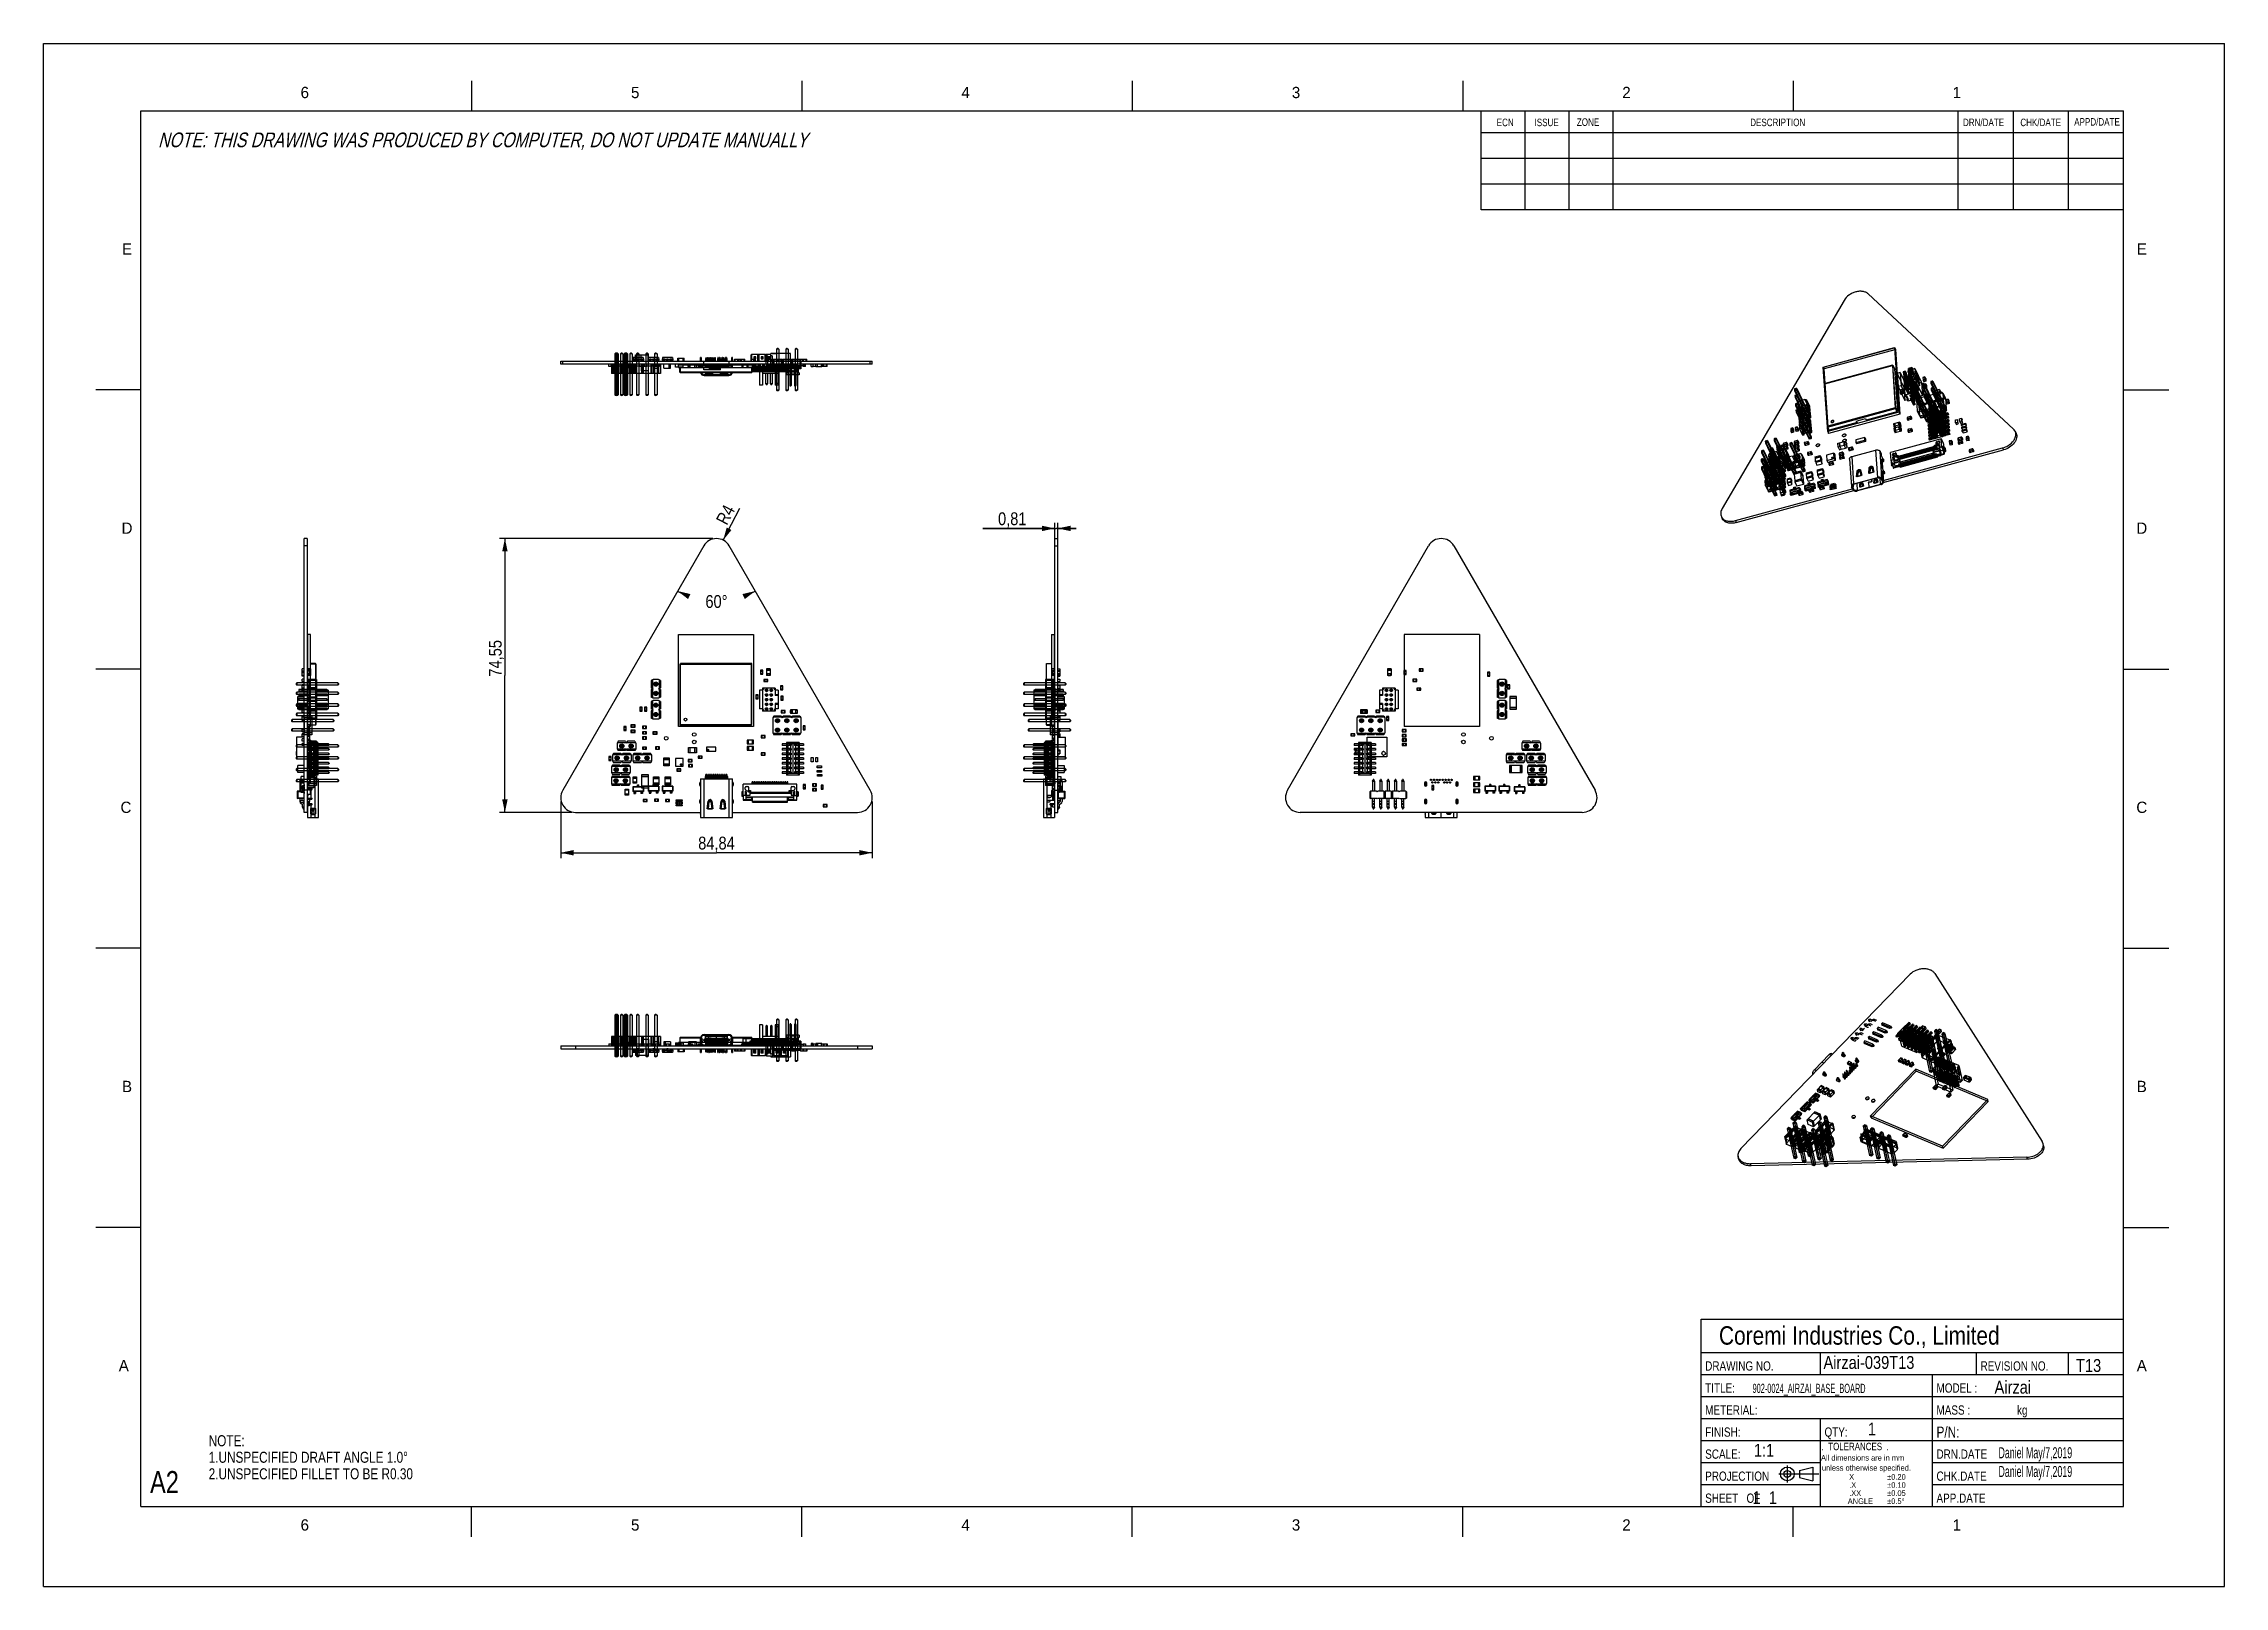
# Model space of a CAD drawing. Header units: millimetres. Extents: x 0 to 594, y 0 to 420.
import ezdxf

# ---------------------------------------------------------------- set-up
doc = ezdxf.new("R2010")
doc.units = ezdxf.units.MM
doc.header["$LTSCALE"] = 32.67
doc.linetypes.add('CENTER', pattern=[0.6, 0.375, -0.075, 0.075, -0.075])
doc.layers.get('0').update_dxf_attribs({"linetype": 'CONTINUOUS'})
doc.layers.add('DEFAULT_1', color=7, linetype='CENTER')
doc.styles.get("Standard").update_dxf_attribs({"font": 'txt', "width": 0.85})
doc.styles.add('TEXTSTYLE_1', font='gdt', dxfattribs={"width": 0.8})
doc.styles.add('TEXTSTYLE_2', font='txt', dxfattribs={"width": 0.8})
doc.styles.add('TEXTSTYLE_3', font='txt')
doc.styles.add('TEXTSTYLE_4', font='txt', dxfattribs={"width": 0.8})
doc.styles.add('TEXTSTYLE_5', font='txt', dxfattribs={"width": 0.85})
doc.styles.add('TEXTSTYLE_7', font='txt', dxfattribs={"width": 0.6})
doc.dimstyles.new('DIMSTYLE_1', dxfattribs={"dimtxt": 3.5, "dimasz": 3.5, "dimexe": 0.18, "dimexo": 0.0625, "dimgap": 0.09, "dimtad": 1, "dimdsep": 46, "dimtxsty": 'STANDARD', "dimblk": '_FILLED', "dimblk1": '_FILLED', "dimblk2": '_FILLED', "dimcen": 0.09, "dimadec": 0, "dimazin": 0, "dimtp": 0.3, "dimtm": 0.3, "dimtfac": 1, "dimtofl": 0, "dimtmove": 0, "dimatfit": 3, "dimldrblk": '_FILLED', "dimfxl": 1, "dimtolj": 1, "dimarcsym": 0})
doc.dimstyles.new('DIMSTYLE_2', dxfattribs={"dimtxt": 3.5, "dimasz": 3.5, "dimexe": 0.18, "dimexo": 0.0625, "dimgap": 0.09, "dimtad": 0, "dimtih": 1, "dimtoh": 1, "dimdec": 1, "dimdsep": 46, "dimtxsty": 'STANDARD', "dimblk": '_FILLED', "dimblk1": '_FILLED', "dimblk2": '_FILLED', "dimcen": 0.09, "dimadec": 0, "dimazin": 0, "dimtp": 0.5, "dimtm": 0.5, "dimtfac": 1, "dimtdec": 1, "dimtofl": 0, "dimtmove": 0, "dimatfit": 3, "dimldrblk": '_FILLED', "dimfxl": 1, "dimtolj": 1, "dimarcsym": 0})
doc.dimstyles.new('DIMSTYLE_3', dxfattribs={"dimtxt": 3.5, "dimasz": 3.5, "dimexe": 0.18, "dimexo": 0.0625, "dimgap": 0.09, "dimtad": 1, "dimdsep": 46, "dimtxsty": 'STANDARD', "dimblk": '_FILLED', "dimblk1": '_FILLED', "dimblk2": '_FILLED', "dimcen": 0.09, "dimadec": 0, "dimazin": 0, "dimtp": 0.1, "dimtm": 0.1, "dimtfac": 1, "dimtofl": 0, "dimtmove": 0, "dimatfit": 3, "dimldrblk": '_FILLED', "dimfxl": 1, "dimtolj": 1, "dimarcsym": 0})
doc.dimstyles.new('DIMSTYLE_4', dxfattribs={"dimtxt": 3.5, "dimasz": 3.5, "dimexe": 0.18, "dimexo": 0.0625, "dimgap": 0.09, "dimtad": 1, "dimdsep": 46, "dimtxsty": 'STANDARD', "dimblk": '_FILLED', "dimblk1": '_FILLED', "dimblk2": '_FILLED', "dimcen": 0.09, "dimadec": 0, "dimazin": 0, "dimtp": 0.1, "dimtm": 0.1, "dimtfac": 1, "dimtofl": 0, "dimtmove": 0, "dimatfit": 3, "dimldrblk": '_FILLED', "dimfxl": 1, "dimtolj": 1, "dimarcsym": 0})

msp = doc.modelspace()

# ---------------------------------------------------------------- texts
at = {"color": 6, "linetype": 'CONTINUOUS', "line_spacing_factor": 0.9}
for s, insert, char_height, width, attachment_point, style in [('6', (71.139, 408.237), 3.076, 3.07628, 2, 'TEXTSTYLE_3'), ('5', (161.139, 408.237), 3.076, 3.07628, 2, 'TEXTSTYLE_3'), ('4', (251.139, 408.237), 3.076, 3.07628, 2, 'TEXTSTYLE_3'), ('3', (341.139, 408.237), 3.076, 3.07628, 2, 'TEXTSTYLE_3'), ('2', (431.139, 408.237), 3.076, 3.07628, 2, 'TEXTSTYLE_3'), ('1', (521.139, 408.237), 3.076, 3.07628, 2, 'TEXTSTYLE_3'), ('E', (22.718, 365.631), 3.076, 3.07628, 2, 'TEXTSTYLE_3'), ('E', (571.501, 365.631), 3.076, 3.07628, 2, 'TEXTSTYLE_3'), ('D', (22.718, 289.631), 3.076, 3.07628, 2, 'TEXTSTYLE_3'), ('D', (571.501, 289.631), 3.076, 3.07628, 2, 'TEXTSTYLE_3'), ('C', (22.425, 213.631), 3.076, 3.07628, 2, 'TEXTSTYLE_3'), ('C', (571.501, 213.631), 3.076, 3.07628, 2, 'TEXTSTYLE_3'), ('B', (22.718, 137.631), 3.076, 3.07628, 2, 'TEXTSTYLE_3'), ('B', (571.501, 137.631), 3.076, 3.07628, 2, 'TEXTSTYLE_3'), ('A', (21.839, 61.631), 3.076, 3.07628, 2, 'TEXTSTYLE_3'), ('DRAWING NO.', (452.58, 61.268), 2.5272, 22.23936, 1, 'TEXTSTYLE_2'), ('REVISION NO.', (527.58, 61.268), 2.5272, 24.26112, 1, 'TEXTSTYLE_2'), ('A', (571.501, 61.631), 3.076, 3.07628, 2, 'TEXTSTYLE_3'), ('TITLE:', (452.58, 55.268), 2.5272, 12.13056, 1, 'TEXTSTYLE_2'), ('MODEL :', (515.58, 55.268), 2.5272, 14.15232, 1, 'TEXTSTYLE_2'), ('METERIAL:', (452.58, 49.268), 2.5272, 18.19584, 1, 'TEXTSTYLE_2'), ('MASS :                 kg', (515.58, 49.268), 2.5272, 50.544, 1, 'TEXTSTYLE_2'), ('FINISH:', (452.58, 43.268), 2.5272, 14.15232, 1, 'TEXTSTYLE_2'), ('QTY:', (485.08, 43.268), 2.5272, 8.08704, 1, 'TEXTSTYLE_2'), ('P/N:', (515.58, 43.505), 3, 9.6, 1, 'TEXTSTYLE_2'), ('SCALE:', (452.58, 37.268), 2.5272, 12.13056, 1, 'TEXTSTYLE_2'), ('All dimensions are in mm', (484.136, 35.762), 1.51632, 29.11334, 1, 'TEXTSTYLE_2'), ('.  TOLERANCES  .', (484.298, 39.091), 2.02176, 25.87853, 1, 'TEXTSTYLE_2'), ('DRN.DATE', (515.58, 37.268), 2.5272, 16.17408, 1, 'TEXTSTYLE_2'), ('PROJECTION', (452.58, 31.268), 2.5272, 20.2176, 1, 'TEXTSTYLE_2'), ('unless otherwise specified.', (484.378, 33.009), 1.51632, 32.75251, 1, 'TEXTSTYLE_2'), ('X', (491.801, 30.562), 1.516, 1.21306, 1, 'TEXTSTYLE_2'), ('{\\Fgdt;`}\\Ftxt;0.20', (502.142, 30.562), 1.51632, 6.62126, 1, 'TEXTSTYLE_1'), ('CHK.DATE', (515.58, 31.268), 2.5272, 16.17408, 1, 'TEXTSTYLE_2'), ('SHEET   OF', (452.58, 25.268), 2.5272, 20.2176, 1, 'TEXTSTYLE_2'), ('ANGLE', (491.412, 23.947), 1.5163, 6.06528, 1, 'TEXTSTYLE_2'), ('.X', (491.801, 28.357), 1.5163, 2.42611, 1, 'TEXTSTYLE_2'), ('.XX', (491.801, 26.152), 1.5163, 3.63917, 1, 'TEXTSTYLE_2'), ('{\\Fgdt;`}\\Ftxt;0.10', (502.142, 28.357), 1.51632, 6.62126, 1, 'TEXTSTYLE_1'), ('{\\Fgdt;`}\\Ftxt;0.05', (502.142, 26.152), 1.51632, 6.62126, 1, 'TEXTSTYLE_1'), ('{\\Fgdt;`}\\Ftxt;0.5\\Fgdt;{\\Fgdt;~}', (502.142, 23.947), 1.51632, 6.41909, 1, 'TEXTSTYLE_1'), ('APP.DATE', (515.58, 25.268), 2.5272, 16.17408, 1, 'TEXTSTYLE_2'), ('6', (71.139, 18.261), 3.076, 3.07628, 2, 'TEXTSTYLE_3'), ('5', (161.139, 18.261), 3.076, 3.07628, 2, 'TEXTSTYLE_3'), ('4', (251.139, 18.261), 3.076, 3.07628, 2, 'TEXTSTYLE_3'), ('3', (341.139, 18.261), 3.076, 3.07628, 2, 'TEXTSTYLE_3'), ('2', (431.139, 18.261), 3.076, 3.07628, 2, 'TEXTSTYLE_3'), ('1', (521.139, 18.261), 3.076, 3.07628, 2, 'TEXTSTYLE_3')]:
    msp.add_mtext(s, dxfattribs=dict(at, insert=insert, char_height=char_height, width=width, attachment_point=attachment_point, style=style))
at = {"color": 5, "linetype": 'CONTINUOUS', "line_spacing_factor": 0.9}
for s, insert, char_height, width, attachment_point, style in [('ECN', (398.112, 399.583), 2.0509, 4.92205, 2, 'TEXTSTYLE_2'), ('ISSUE', (409.392, 399.583), 2.0509, 8.20341, 2, 'TEXTSTYLE_2'), ('ZONE', (420.672, 399.66), 2.0509, 6.56273, 2, 'TEXTSTYLE_2'), ('DESCRIPTION', (472.337, 399.583), 2.05085, 18.04751, 2, 'TEXTSTYLE_2'), ('DRN/DATE', (528.399, 399.583), 2.0509, 13.12546, 2, 'TEXTSTYLE_2'), ('CHK/DATE', (543.966, 399.583), 2.0509, 13.12546, 2, 'TEXTSTYLE_2'), ('APPD/DATE', (559.31, 399.726), 2.0509, 14.76614, 2, 'TEXTSTYLE_2'), ('\\Q15.0;NOTE: THIS DRAWING WAS PRODUCED BY COMPUTER, DO NOT UPDATE MANUALLY', (31.179, 395.799), 4, 214.4, 1, 'TEXTSTYLE_2'), ('Coremi Industries Co., Limited', (456.337, 70.805), 5, 90.84375, 1, 'TEXTSTYLE_5')]:
    msp.add_mtext(s, dxfattribs=dict(at, insert=insert, char_height=char_height, width=width, attachment_point=attachment_point, style=style))
at = {"color": 2, "linetype": 'CONTINUOUS', "char_height": 3.5, "attachment_point": 1, "line_spacing_factor": 0.9}
for s, insert, width in [('Airzai-039T13', (484.804, 62.709), 38.675), ('T13', (553.59, 61.881), 8.925), ('Airzai', (531.4, 55.975), 17.85), ('1', (496.892, 44.586), 2.975), ('1:1', (465.851, 38.803), 8.925), ('1  1', (465.491, 25.898), 11.9)]:
    msp.add_mtext(s, dxfattribs=dict(at, insert=insert, width=width))
at = {"color": 2, "linetype": 'CONTINUOUS', "attachment_point": 1}
for s, insert, char_height, width, line_spacing_factor, style in [('902-0024_AIRZAI_BASE_BOARD', (465.485, 55.157), 2.5, 39, 0.9, 'TEXTSTYLE_7'), ('NOTE:\\P1.UNSPECIFIED DRAFT ANGLE 1.0\\Fgdt;{\\Fgdt;~}\\P\\Ftxt;2.UNSPECIFIED FILLET TO BE R0.30', (44.959, 41.147), 3, 76.8, 0.9, 'TEXTSTYLE_2'), ('Daniel May/7,2019\\PDaniel May/7,2019', (532.469, 37.878), 3, 30.6, 1.02, 'TEXTSTYLE_7')]:
    msp.add_mtext(s, dxfattribs=dict(at, insert=insert, char_height=char_height, width=width, line_spacing_factor=line_spacing_factor, style=style))
at = {"color": 7, "linetype": 'CONTINUOUS', "insert": (28.992, 31.389), "char_height": 6, "width": 9.2, "attachment_point": 1, "line_spacing_factor": 0.9, "style": 'TEXTSTYLE_4'}
msp.add_mtext('A2', dxfattribs=at)

# ---------------------------------------------------------------- blocks, each defined once
blk = doc.blocks.new('_FILLED')
at = {"color": 0, "linetype": 'BYBLOCK'}
blk.add_solid([(0, 0), (-1, 0.21), (-1, -0.21)], dxfattribs=at)
blk = doc.blocks.new('*D0')
at = {"color": 2, "linetype": 'CONTINUOUS'}
for p, q in [((140.84, 213.72), (140.84, 198.22)), ((225.69, 213.72), (225.69, 198.22)), ((140.84, 199.72), (183.27, 199.72)), ((225.69, 199.72), (183.27, 199.72))]:
    blk.add_line(p, q, dxfattribs=at)
at = {"color": 2, "linetype": 'CONTINUOUS', "xscale": 3.5, "yscale": 3.5, "zscale": 3.5, "rotation": 180}
blk.add_blockref('_FILLED', (140.84, 199.72), dxfattribs=at)
at = {"color": 2, "linetype": 'CONTINUOUS', "xscale": 3.5, "yscale": 3.5, "zscale": 3.5}
blk.add_blockref('_FILLED', (225.69, 199.72), dxfattribs=at)
at = {"color": 2, "linetype": 'CONTINUOUS', "insert": (183.27, 204.1), "char_height": 3.5, "width": 14.875, "attachment_point": 2, "line_spacing_factor": 0.9}
blk.add_mtext('84,84', dxfattribs=at)
blk = doc.blocks.new('*D1')
at = {"color": 2, "linetype": 'CONTINUOUS'}
for p, q in [((182.27, 285.27), (124.15, 285.27)), ((125.65, 285.27), (125.65, 247.99)), ((125.65, 210.72), (125.65, 247.99)), ((143.84, 210.72), (124.15, 210.72))]:
    blk.add_line(p, q, dxfattribs=at)
at = {"color": 2, "linetype": 'CONTINUOUS', "xscale": 3.5, "yscale": 3.5, "zscale": 3.5}
for p, rotation in [((125.65, 285.27), 90), ((125.65, 210.72), 270)]:
    blk.add_blockref('_FILLED', p, dxfattribs=dict(at, rotation=rotation))
at = {"color": 2, "linetype": 'CONTINUOUS', "insert": (121.27, 252.65), "char_height": 3.5, "width": 14.875, "attachment_point": 2, "rotation": 90, "line_spacing_factor": 0.9}
blk.add_mtext('74,55', dxfattribs=at)
blk = doc.blocks.new('*D2')
at = {"color": 2, "linetype": 'CONTINUOUS'}
for start, end in [(240, 246.75553), (293.24447, 300)]:
    blk.add_arc((183.27, 289.27), 21.14, start, end, dxfattribs=at)
for points in [[(176.18, 270.15), (172.7, 270.96), (175.54, 268.79)], [(190.99, 268.79), (193.83, 270.96), (190.35, 270.15)]]:
    blk.add_solid(points, dxfattribs=at)
at = {"color": 2, "linetype": 'CONTINUOUS', "insert": (183.27, 269.88), "char_height": 3.5, "width": 8.2833, "attachment_point": 2, "line_spacing_factor": 0.9}
blk.add_mtext('60\\Fgdt;{\\Fgdt;~}', dxfattribs=at)
blk = doc.blocks.new('*D3')
at = {"color": 2, "linetype": 'CONTINUOUS'}
blk.add_line((185.1, 284.82), (189.63, 293.57), dxfattribs=at)
at = {"color": 2, "linetype": 'CONTINUOUS', "xscale": 3.5, "yscale": 3.5, "zscale": 3.5, "rotation": 242.6440244778}
blk.add_blockref('_FILLED', (185.1, 284.82), dxfattribs=at)
at = {"color": 2, "linetype": 'CONTINUOUS', "insert": (183.01, 290.3), "char_height": 3.5, "width": 5.95, "attachment_point": 1, "rotation": 62.64402, "line_spacing_factor": 0.9}
blk.add_mtext('R4', dxfattribs=at)
blk = doc.blocks.new('*D4')
at = {"color": 2, "linetype": 'CONTINUOUS'}
for p, q in [((275.41, 288.02), (255.81, 288.02)), ((255.81, 288.02), (275.81, 288.02)), ((275.41, 284.27), (275.41, 289.52)), ((281.22, 288.02), (275.81, 288.02)), ((276.22, 284.27), (276.22, 289.52)), ((276.22, 288.02), (281.22, 288.02))]:
    blk.add_line(p, q, dxfattribs=at)
at = {"color": 2, "linetype": 'CONTINUOUS', "xscale": 3.5, "yscale": 3.5, "zscale": 3.5}
blk.add_blockref('_FILLED', (275.41, 288.02), dxfattribs=at)
at = {"color": 2, "linetype": 'CONTINUOUS', "xscale": 3.5, "yscale": 3.5, "zscale": 3.5, "rotation": 180}
blk.add_blockref('_FILLED', (276.22, 288.02), dxfattribs=at)
at = {"color": 2, "linetype": 'CONTINUOUS', "insert": (267.71, 292.4), "char_height": 3.5, "width": 11.9, "attachment_point": 3, "line_spacing_factor": 0.9}
blk.add_mtext('0,81', dxfattribs=at)

# ---------------------------------------------------------------- dimensions: what is measured, and where the dimension line sits
at = {"color": 2, "linetype": 'CONTINUOUS'}
dim = msp.add_radius_dim(center=(183.266, 281.265), mpoint=(185.104, 284.818), dimstyle='DIMSTYLE_3', dxfattribs=at)
dim.commit()
dim.dimension.update_dxf_attribs({"geometry": '*D3', "text_midpoint": (185.934, 292.134), "dimtype": 164})
for base, p1, p2, angle, dimstyle, picture, middle in [((275.41, 288.025), (276.216, 284.265), (275.41, 284.265), 180, 'DIMSTYLE_4', '*D4', (249.858, 290.65)), ((125.647, 285.265), (143.844, 210.717), (182.266, 285.265), 90, 'DIMSTYLE_1', '*D1', (126.354, 245.997))]:
    dim = msp.add_linear_dim(base=base, p1=p1, p2=p2, angle=angle, dimstyle=dimstyle, dxfattribs=at)
    dim.commit()
    dim.dimension.update_dxf_attribs({"geometry": picture, "text_midpoint": middle, "dimtype": 160})
dim = msp.add_angular_dim_2l(base=(183.266, 268.128), line1=((172.803, 271.143), (172.909, 271.326)), line2=((193.623, 271.326), (193.728, 271.143)), dimstyle='DIMSTYLE_2', dxfattribs=at)
dim.commit()
dim.dimension.update_dxf_attribs({"geometry": '*D2', "text_midpoint": (181.195, 268.128), "dimtype": 162})
dim = msp.add_linear_dim(base=(225.688, 199.725), p1=(140.844, 213.717), p2=(225.688, 213.717), dimstyle='DIMSTYLE_1', dxfattribs=at)
dim.commit()
dim.dimension.update_dxf_attribs({"geometry": '*D0', "text_midpoint": (175.828, 202.35), "dimtype": 160})

# ---------------------------------------------------------------- linework, layer by layer
at = {"color": 7, "linetype": 'CONTINUOUS'}
for p, q in [((0, 0), (0, 420)), ((0, 420), (594, 420)), ((594, 0), (594, 420)), ((116.524, 409.914), (116.524, 401.711)), ((206.524, 409.914), (206.524, 401.711)), ((296.524, 409.914), (296.524, 401.711)), ((386.524, 409.914), (386.524, 401.711)), ((476.524, 409.914), (476.524, 401.711)), ((26.524, 21.711), (26.524, 401.711)), ((26.524, 401.711), (566.524, 401.711)), ((391.524, 374.711), (391.524, 401.711)), ((403.524, 374.711), (403.524, 401.711)), ((415.524, 374.711), (415.524, 401.711)), ((427.524, 374.711), (427.524, 401.711)), ((521.524, 374.711), (521.524, 401.711)), ((536.524, 374.711), (536.524, 401.711)), ((551.524, 374.711), (551.524, 401.711)), ((566.524, 21.711), (566.524, 401.711)), ((566.524, 395.711), (391.524, 395.711)), ((566.524, 388.711), (391.524, 388.711)), ((566.524, 381.711), (391.524, 381.711)), ((566.524, 374.711), (391.524, 374.711)), ((536.59, 315.029), (496.963, 351.886)), ((490.399, 350.102), (457.226, 293.457)), ((140.844, 332.717), (140.844, 333.523)), ((140.844, 333.523), (225.687, 333.523)), ((225.687, 332.717), (140.844, 332.717)), ((141.38, 332.717), (141.38, 333.523)), ((153.96, 332.117), (153.96, 332.717)), ((154.558, 332.117), (154.558, 332.717)), ((154.705, 332.717), (154.705, 332.217)), ((154.756, 332.717), (154.756, 332.217)), ((154.89, 332.717), (154.89, 330.177)), ((154.941, 332.717), (154.941, 330.177)), ((155.01, 332.717), (155.01, 332.217)), ((155.195, 332.717), (155.195, 330.177)), ((155.79, 335.717), (155.59, 335.517)), ((155.59, 335.517), (155.59, 324.377)), ((156.535, 335.517), (155.59, 335.517)), ((155.841, 335.717), (155.641, 335.517)), ((155.641, 335.517), (155.641, 324.377)), ((156.081, 335.717), (155.79, 335.717)), ((156.095, 335.717), (155.895, 335.517)), ((155.895, 335.517), (155.895, 324.377)), ((156.03, 335.717), (156.23, 335.517)), ((156.081, 335.717), (156.281, 335.517)), ((156.335, 335.717), (156.095, 335.717)), ((156.23, 335.517), (156.23, 324.377)), ((156.28, 332.717), (156.28, 332.217)), ((156.281, 335.517), (156.281, 324.377)), ((156.335, 335.717), (156.535, 335.517)), ((156.465, 332.717), (156.465, 330.177)), ((156.535, 335.517), (156.535, 324.377)), ((156.93, 332.717), (156.93, 330.177)), ((156.981, 332.717), (156.981, 330.177)), ((157.115, 332.717), (157.115, 332.217)), ((157.365, 335.717), (157.165, 335.517)), ((157.165, 335.517), (157.165, 324.377)), ((157.805, 335.517), (157.165, 335.517)), ((157.166, 332.717), (157.166, 332.217)), ((157.235, 332.717), (157.235, 330.177)), ((157.245, 332.717), (157.245, 332.217)), ((157.296, 332.717), (157.296, 332.217)), ((157.605, 335.717), (157.365, 335.717)), ((157.42, 332.717), (157.42, 332.217)), ((157.43, 332.717), (157.43, 330.177)), ((157.481, 332.717), (157.481, 330.177)), ((157.55, 332.717), (157.55, 332.217)), ((157.605, 335.717), (157.805, 335.517)), ((157.735, 332.717), (157.735, 330.177)), ((157.805, 335.517), (157.805, 324.377)), ((158.074, 332.117), (158.074, 332.717)), ((158.33, 335.717), (158.13, 335.517)), ((158.13, 335.517), (158.13, 324.377)), ((159.075, 335.517), (158.13, 335.517)), ((158.381, 335.717), (158.181, 335.517)), ((158.181, 335.517), (158.181, 324.377)), ((158.621, 335.717), (158.33, 335.717)), ((158.635, 335.717), (158.435, 335.517)), ((158.435, 335.517), (158.435, 324.377)), ((158.505, 332.717), (158.505, 330.177)), ((158.57, 335.717), (158.77, 335.517)), ((158.621, 335.717), (158.821, 335.517)), ((158.875, 335.717), (158.635, 335.717)), ((158.673, 332.117), (158.673, 332.717)), ((158.69, 332.717), (158.69, 332.217)), ((158.77, 335.517), (158.77, 324.377)), ((158.82, 332.717), (158.82, 332.217)), ((158.821, 335.517), (158.821, 324.377)), ((158.875, 335.717), (159.075, 335.517)), ((159.005, 332.717), (159.005, 330.177)), ((159.075, 335.517), (159.075, 324.377)), ((159.281, 331.807), (159.281, 332.717)), ((159.47, 332.717), (159.47, 330.177)), ((159.521, 332.717), (159.521, 330.177)), ((159.655, 332.717), (159.655, 332.217)), ((159.905, 335.717), (159.705, 335.517)), ((159.705, 335.517), (159.705, 324.377)), ((160.345, 335.517), (159.705, 335.517)), ((159.706, 332.717), (159.706, 332.217)), ((159.775, 332.717), (159.775, 330.177)), ((160.145, 335.717), (159.905, 335.717)), ((159.96, 332.717), (159.96, 332.217)), ((159.983, 332.117), (159.983, 332.717)), ((160.145, 335.717), (160.345, 335.517)), ((160.182, 332.117), (160.182, 332.717)), ((160.183, 332.117), (160.183, 332.717)), ((160.345, 335.517), (160.345, 324.377)), ((160.564, 334.528), (160.48, 334.053)), ((160.48, 334.053), (160.564, 333.578)), ((163.38, 334.053), (160.48, 334.053)), ((163.296, 334.528), (160.564, 334.528)), ((163.296, 333.578), (160.564, 333.578)), ((160.598, 332.717), (160.598, 332.217)), ((160.78, 334.123), (160.78, 333.983)), ((161.18, 334.123), (160.78, 334.123)), ((160.78, 333.983), (161.18, 333.983)), ((160.783, 332.717), (160.783, 330.177)), ((160.882, 332.117), (160.882, 332.717)), ((160.883, 332.117), (160.883, 332.717)), ((161.045, 332.717), (161.045, 330.177)), ((161.082, 332.117), (161.082, 332.717)), ((161.18, 334.123), (161.18, 333.983)), ((161.196, 333.523), (161.196, 335.323)), ((161.196, 335.323), (161.645, 335.323)), ((161.23, 332.717), (161.23, 332.217)), ((161.683, 335.717), (161.483, 335.517)), ((161.483, 335.517), (161.483, 324.377)), ((162.123, 335.517), (161.483, 335.517)), ((161.515, 331.867), (161.515, 332.717)), ((161.645, 333.523), (161.645, 335.323)), ((161.646, 333.523), (161.646, 335.323)), ((161.646, 335.323), (164.695, 335.323)), ((161.923, 335.717), (161.683, 335.717)), ((161.73, 334.123), (161.73, 333.983)), ((162.13, 334.123), (161.73, 334.123)), ((162.13, 333.983), (161.73, 333.983)), ((161.923, 335.717), (162.123, 335.517)), ((162.123, 335.517), (162.123, 324.377)), ((162.13, 334.123), (162.13, 333.983)), ((162.418, 332.117), (162.418, 332.717)), ((162.68, 334.123), (162.68, 333.983)), ((163.08, 334.123), (162.68, 334.123)), ((162.68, 333.983), (163.08, 333.983)), ((162.733, 333.523), (162.733, 335.323)), ((162.823, 332.717), (162.823, 330.177)), ((163.008, 332.717), (163.008, 332.217)), ((163.017, 332.117), (163.017, 332.717)), ((163.08, 334.123), (163.08, 333.983)), ((163.123, 332.117), (163.123, 332.717)), ((163.133, 332.117), (163.133, 332.717)), ((163.138, 332.717), (163.138, 332.217)), ((163.296, 334.528), (163.38, 334.053)), ((163.38, 334.053), (163.296, 333.578)), ((163.323, 332.717), (163.323, 330.177)), ((163.332, 332.117), (163.332, 332.717)), ((163.333, 332.117), (163.333, 332.717)), ((163.713, 332.117), (163.713, 332.717)), ((164.223, 335.717), (164.023, 335.517)), ((164.023, 335.517), (164.023, 324.377)), ((164.663, 335.517), (164.023, 335.517)), ((164.463, 335.717), (164.223, 335.717)), ((164.312, 332.117), (164.312, 332.717)), ((164.463, 335.717), (164.663, 335.517)), ((164.628, 333.523), (164.628, 334.123)), ((164.628, 334.123), (165.226, 334.123)), ((164.632, 334.123), (164.632, 335.323)), ((164.663, 335.517), (164.663, 324.377)), ((164.755, 334.528), (164.671, 334.053)), ((164.671, 334.053), (164.755, 333.578)), ((167.571, 334.053), (164.671, 334.053)), ((164.695, 334.123), (164.695, 335.323)), ((167.487, 334.528), (164.755, 334.528)), ((167.487, 333.578), (164.755, 333.578)), ((164.784, 330.917), (164.784, 332.717)), ((164.971, 334.123), (164.971, 333.983)), ((164.971, 333.983), (165.371, 333.983)), ((165.226, 333.523), (165.226, 334.123)), ((165.371, 334.123), (165.226, 334.123)), ((165.363, 332.717), (165.363, 330.177)), ((165.371, 334.123), (165.371, 333.983)), ((165.486, 332.717), (165.486, 330.177)), ((165.548, 332.717), (165.548, 332.217)), ((165.856, 332.717), (165.856, 332.217)), ((165.921, 334.123), (165.921, 333.983)), ((166.321, 334.123), (165.921, 334.123)), ((166.321, 333.983), (165.921, 333.983)), ((165.978, 332.117), (165.978, 332.717)), ((166.177, 332.117), (166.177, 332.717)), ((166.178, 332.117), (166.178, 332.717)), ((166.321, 334.123), (166.321, 333.983)), ((166.636, 335.717), (166.436, 335.517)), ((166.436, 335.517), (166.436, 324.377)), ((167.076, 335.517), (166.436, 335.517)), ((166.876, 335.717), (166.636, 335.717)), ((166.871, 334.123), (166.871, 333.983)), ((167.271, 334.123), (166.871, 334.123)), ((166.871, 333.983), (167.271, 333.983)), ((166.876, 335.717), (167.076, 335.517)), ((166.877, 332.117), (166.877, 332.717)), ((166.878, 332.117), (166.878, 332.717)), ((167.076, 335.517), (167.076, 324.377)), ((167.077, 332.117), (167.077, 332.717)), ((167.271, 334.123), (167.271, 333.983)), ((167.487, 334.528), (167.571, 334.053)), ((167.571, 334.053), (167.487, 333.578)), ((167.588, 332.117), (167.588, 332.717)), ((167.589, 332.117), (167.589, 332.717)), ((167.656, 332.717), (167.656, 332.217)), ((167.788, 332.117), (167.788, 332.717)), ((168.026, 332.717), (168.026, 330.177)), ((168.565, 334.528), (168.481, 334.053)), ((168.481, 334.053), (168.565, 333.578)), ((171.381, 334.053), (168.481, 334.053)), ((171.297, 334.528), (168.565, 334.528)), ((171.297, 333.578), (168.565, 333.578)), ((168.781, 334.123), (168.781, 333.983)), ((169.181, 334.123), (168.781, 334.123)), ((168.781, 333.983), (169.181, 333.983)), ((168.952, 331.617), (168.952, 332.717)), ((169.181, 334.123), (169.181, 333.983)), ((169.731, 334.123), (169.731, 333.983)), ((170.038, 334.123), (169.731, 334.123)), ((170.131, 333.983), (169.731, 333.983)), ((170.038, 333.523), (170.038, 334.123)), ((170.038, 334.123), (170.637, 334.123)), ((170.131, 334.123), (170.131, 333.983)), ((170.401, 331.617), (170.401, 332.717)), ((170.637, 333.523), (170.637, 334.123)), ((170.681, 334.123), (170.681, 333.983)), ((171.081, 334.123), (170.681, 334.123)), ((170.681, 333.983), (171.081, 333.983)), ((170.782, 331.617), (170.782, 332.717)), ((171.081, 334.123), (171.081, 333.983)), ((171.297, 334.528), (171.381, 334.053)), ((171.381, 334.053), (171.297, 333.578)), ((172.081, 331.917), (172.081, 332.717)), ((172.739, 333.523), (172.739, 334.373)), ((172.739, 334.373), (174.514, 334.373)), ((172.74, 333.523), (172.74, 334.373)), ((173.064, 333.523), (173.064, 334.373)), ((173.065, 333.523), (173.065, 334.373)), ((174.164, 333.523), (174.164, 334.373)), ((174.165, 333.523), (174.165, 334.373)), ((174.181, 332.604), (174.181, 332.717)), ((174.489, 333.523), (174.489, 334.373)), ((174.514, 333.523), (174.514, 334.373)), ((175.589, 332.604), (175.589, 332.717)), ((175.613, 332.604), (175.613, 332.717)), ((176.062, 332.604), (176.062, 332.717)), ((176.063, 332.604), (176.063, 332.717)), ((177.362, 332.604), (177.362, 332.717)), ((177.363, 332.604), (177.363, 332.717)), ((177.812, 332.604), (177.812, 332.717)), ((178.322, 332.604), (178.322, 332.717)), ((178.521, 332.604), (178.521, 332.717)), ((178.522, 332.604), (178.522, 332.717)), ((178.896, 333.523), (178.896, 334.517)), ((179.096, 334.517), (178.896, 334.517)), ((178.896, 334.446), (179.096, 334.446)), ((179.096, 334.031), (178.896, 334.031)), ((178.896, 334.002), (179.096, 334.002)), ((179.096, 334.517), (179.096, 333.523)), ((179.221, 332.604), (179.221, 332.717)), ((179.222, 332.604), (179.222, 332.717)), ((179.421, 332.604), (179.421, 332.717)), ((179.802, 332.717), (179.802, 333.523)), ((180.376, 334.213), (180.426, 334.513)), ((180.376, 333.523), (180.376, 334.213)), ((180.376, 332.604), (180.376, 332.717)), ((180.416, 332.604), (180.416, 332.717)), ((180.426, 334.513), (180.506, 334.513)), ((180.506, 334.513), (180.556, 334.213)), ((180.535, 332.604), (180.535, 332.717)), ((180.556, 334.213), (180.556, 333.523)), ((180.776, 334.213), (180.826, 334.513)), ((180.776, 333.523), (180.776, 334.213)), ((180.826, 334.513), (180.906, 334.513)), ((180.906, 334.513), (180.956, 334.213)), ((180.956, 334.213), (180.956, 333.523)), ((181.226, 334.516), (181.176, 334.216)), ((181.176, 333.523), (181.176, 334.216)), ((181.226, 334.516), (181.306, 334.516)), ((181.356, 334.216), (181.306, 334.516)), ((181.356, 334.216), (181.356, 333.523)), ((181.576, 334.213), (181.626, 334.513)), ((181.576, 333.523), (181.576, 334.213)), ((181.626, 334.513), (181.706, 334.513)), ((181.706, 334.513), (181.756, 334.213)), ((181.756, 334.213), (181.756, 333.523)), ((181.976, 334.213), (182.026, 334.513)), ((181.976, 333.523), (181.976, 334.213)), ((182.026, 334.513), (182.106, 334.513)), ((182.106, 334.513), (182.156, 334.213)), ((182.156, 334.213), (182.156, 333.523)), ((182.376, 334.213), (182.426, 334.513)), ((182.376, 333.523), (182.376, 334.213)), ((182.426, 334.513), (182.506, 334.513)), ((182.506, 334.513), (182.556, 334.213)), ((182.556, 334.213), (182.556, 333.523)), ((182.776, 334.213), (182.826, 334.513)), ((182.776, 333.523), (182.776, 334.213)), ((182.826, 334.513), (182.906, 334.513)), ((182.906, 334.513), (182.956, 334.213)), ((182.956, 334.213), (182.956, 333.523)), ((183.135, 332.604), (183.135, 332.717)), ((183.416, 332.604), (183.416, 332.717)), ((183.626, 334.513), (183.576, 334.213)), ((183.576, 334.213), (183.576, 333.523)), ((183.616, 332.717), (183.616, 332.604)), ((183.706, 334.513), (183.626, 334.513)), ((183.756, 334.213), (183.706, 334.513)), ((183.756, 333.523), (183.756, 334.213)), ((183.756, 332.604), (183.756, 332.717)), ((183.916, 332.604), (183.916, 332.717)), ((184.026, 334.513), (183.976, 334.213)), ((183.976, 334.213), (183.976, 333.523)), ((184.106, 334.513), (184.026, 334.513)), ((184.156, 334.213), (184.106, 334.513)), ((184.116, 332.717), (184.116, 332.604)), ((184.156, 333.523), (184.156, 334.213)), ((184.156, 332.604), (184.156, 332.717)), ((184.426, 334.513), (184.376, 334.213)), ((184.376, 334.213), (184.376, 333.523)), ((184.376, 332.717), (184.376, 332.604)), ((184.416, 332.604), (184.416, 332.717)), ((184.506, 334.513), (184.426, 334.513)), ((184.556, 334.213), (184.506, 334.513)), ((184.556, 333.523), (184.556, 334.213)), ((184.616, 332.604), (184.616, 332.717)), ((184.826, 334.513), (184.776, 334.213)), ((184.776, 334.213), (184.776, 333.523)), ((184.776, 332.717), (184.776, 332.604)), ((184.906, 334.513), (184.826, 334.513)), ((184.956, 334.213), (184.906, 334.513)), ((184.916, 332.604), (184.916, 332.717)), ((184.956, 333.523), (184.956, 334.213)), ((185.116, 332.717), (185.116, 332.604)), ((185.226, 334.516), (185.176, 334.216)), ((185.176, 333.523), (185.176, 334.216)), ((185.176, 332.604), (185.176, 332.717)), ((185.226, 334.516), (185.306, 334.516)), ((185.356, 334.216), (185.306, 334.516)), ((185.356, 334.216), (185.356, 333.523)), ((185.356, 334.123), (185.576, 334.123)), ((185.356, 332.717), (185.356, 332.604)), ((185.416, 332.604), (185.416, 332.717)), ((185.626, 334.513), (185.576, 334.213)), ((185.576, 334.213), (185.576, 333.523)), ((185.616, 332.717), (185.616, 332.604)), ((185.706, 334.513), (185.626, 334.513)), ((185.756, 334.213), (185.706, 334.513)), ((185.756, 333.523), (185.756, 334.213)), ((185.756, 334.123), (185.877, 334.123)), ((185.756, 332.604), (185.756, 332.717)), ((185.877, 333.523), (185.877, 334.123)), ((185.916, 332.604), (185.916, 332.717)), ((186.026, 334.513), (185.976, 334.213)), ((185.976, 334.213), (185.976, 333.523)), ((186.106, 334.513), (186.026, 334.513)), ((186.156, 334.213), (186.106, 334.513)), ((186.116, 332.604), (186.116, 332.717)), ((186.156, 333.523), (186.156, 334.213)), ((186.156, 332.604), (186.156, 332.717)), ((186.73, 332.717), (186.73, 333.523)), ((187.436, 333.523), (187.436, 334.517)), ((187.636, 334.517), (187.436, 334.517)), ((187.436, 334.446), (187.636, 334.446)), ((187.636, 334.017), (187.436, 334.017)), ((187.436, 332.604), (187.436, 332.717)), ((187.636, 333.523), (187.636, 334.517)), ((187.636, 332.717), (187.636, 332.604)), ((188.152, 333.523), (188.152, 334.123)), ((188.152, 334.123), (188.351, 334.123)), ((188.351, 333.523), (188.351, 334.123)), ((188.352, 333.523), (188.352, 334.123)), ((188.352, 334.123), (189.762, 334.123)), ((189.051, 333.523), (189.051, 334.123)), ((189.052, 333.523), (189.052, 334.123)), ((189.251, 333.523), (189.251, 334.123)), ((189.762, 333.523), (189.762, 334.123)), ((189.763, 334.123), (190.103, 334.123)), ((189.763, 333.523), (189.763, 334.123)), ((189.905, 333.523), (189.905, 334.123)), ((190.103, 333.523), (190.103, 334.123)), ((190.105, 334.123), (190.803, 334.123)), ((190.105, 333.523), (190.105, 334.123)), ((191.624, 332.665), (190.407, 332.665)), ((190.537, 332.604), (190.537, 332.665)), ((190.803, 333.523), (190.803, 334.123)), ((190.805, 334.123), (191.003, 334.123)), ((190.805, 333.523), (190.805, 334.123)), ((191.003, 333.523), (191.003, 334.123)), ((191.624, 332.604), (191.624, 332.717)), ((191.948, 332.604), (191.948, 332.717)), ((191.949, 332.604), (191.949, 332.717)), ((192.744, 335.269), (192.909, 335.447)), ((192.744, 333.625), (192.744, 335.269)), ((192.775, 333.591), (192.744, 333.625)), ((192.775, 334.123), (193.899, 334.123)), ((192.775, 333.523), (192.775, 334.123)), ((192.8, 333.523), (192.8, 334.123)), ((192.847, 333.523), (192.847, 334.123)), ((192.909, 335.447), (196.579, 335.447)), ((192.909, 334.123), (192.909, 335.447)), ((193.048, 332.604), (193.048, 332.717)), ((193.049, 332.604), (193.049, 332.717)), ((193.373, 332.604), (193.373, 332.717)), ((193.386, 332.604), (193.386, 332.717)), ((193.487, 332.665), (193.386, 332.665)), ((193.446, 333.523), (193.446, 334.123)), ((193.687, 332.705), (193.487, 332.705)), ((193.487, 330.965), (193.487, 332.705)), ((193.998, 334.701), (193.49, 334.701)), ((193.49, 334.701), (193.49, 334.193)), ((193.49, 334.701), (193.665, 334.526)), ((193.665, 334.369), (193.49, 334.193)), ((193.49, 334.193), (193.998, 334.193)), ((193.665, 334.526), (193.822, 334.526)), ((193.665, 334.369), (193.665, 334.526)), ((193.822, 334.369), (193.665, 334.369)), ((193.687, 330.965), (193.687, 332.705)), ((193.987, 332.665), (193.687, 332.665)), ((193.699, 333.523), (193.699, 334.123)), ((193.7, 333.523), (193.7, 334.123)), ((193.998, 334.701), (193.822, 334.526)), ((193.822, 334.526), (193.822, 334.369)), ((193.822, 334.369), (193.998, 334.193)), ((193.899, 333.523), (193.899, 334.123)), ((193.99, 332.705), (193.987, 332.705)), ((193.987, 330.965), (193.987, 332.705)), ((193.99, 332.117), (193.99, 332.717)), ((193.998, 334.193), (193.998, 334.701)), ((194.579, 333.523), (194.579, 335.447)), ((194.589, 332.117), (194.589, 332.717)), ((194.687, 332.705), (194.589, 332.705)), ((194.687, 330.965), (194.687, 332.705)), ((194.987, 332.665), (194.687, 332.665)), ((194.744, 333.523), (194.744, 335.447)), ((194.909, 333.523), (194.909, 335.447)), ((195.187, 332.705), (194.987, 332.705)), ((194.987, 330.965), (194.987, 332.705)), ((200.106, 332.705), (195.026, 332.705)), ((195.026, 332.705), (195.026, 326.99)), ((195.187, 330.965), (195.187, 332.705)), ((195.285, 332.665), (195.187, 332.665)), ((195.285, 332.117), (195.285, 332.717)), ((195.998, 334.701), (195.49, 334.701)), ((195.49, 334.701), (195.665, 334.526)), ((195.49, 334.701), (195.49, 334.193)), ((195.665, 334.369), (195.49, 334.193)), ((195.49, 334.193), (195.998, 334.193)), ((195.665, 334.526), (195.822, 334.526)), ((195.665, 334.369), (195.665, 334.526)), ((195.822, 334.369), (195.665, 334.369)), ((195.998, 334.701), (195.822, 334.526)), ((195.822, 334.526), (195.822, 334.369)), ((195.822, 334.369), (195.998, 334.193)), ((195.851, 332.705), (195.851, 326.99)), ((195.884, 332.117), (195.884, 332.717)), ((195.998, 334.193), (195.998, 334.701)), ((196.204, 332.117), (196.204, 332.717)), ((196.403, 332.117), (196.403, 332.717)), ((196.404, 332.117), (196.404, 332.717)), ((196.579, 333.523), (196.579, 335.447)), ((196.579, 335.447), (196.744, 335.269)), ((196.744, 333.625), (196.649, 333.523)), ((197.134, 334.991), (196.728, 334.991)), ((196.728, 334.991), (196.728, 332.705)), ((196.744, 335.269), (196.909, 335.447)), ((196.744, 333.625), (196.744, 335.269)), ((196.838, 333.523), (196.744, 333.625)), ((196.909, 335.447), (198.066, 335.447)), ((196.909, 333.523), (196.909, 335.447)), ((197.912, 332.692), (196.912, 332.692)), ((196.912, 332.692), (196.912, 331.866)), ((197.103, 332.117), (197.103, 332.717)), ((197.104, 332.117), (197.104, 332.717)), ((197.134, 334.991), (197.134, 332.705)), ((197.303, 332.117), (197.303, 332.717)), ((197.487, 332.665), (197.303, 332.665)), ((197.687, 332.705), (197.487, 332.705)), ((197.487, 330.965), (197.487, 332.705)), ((197.998, 334.701), (197.49, 334.701)), ((197.49, 334.701), (197.49, 334.193)), ((197.49, 334.701), (197.665, 334.526)), ((197.665, 334.369), (197.49, 334.193)), ((197.49, 334.193), (197.998, 334.193)), ((197.571, 334.123), (198.17, 334.123)), ((197.571, 333.523), (197.571, 334.123)), ((197.665, 334.526), (197.822, 334.526)), ((197.665, 334.369), (197.665, 334.526)), ((197.822, 334.369), (197.665, 334.369)), ((197.687, 330.965), (197.687, 332.705)), ((197.987, 332.665), (197.687, 332.665)), ((197.998, 334.701), (197.822, 334.526)), ((197.822, 334.526), (197.822, 334.369)), ((197.822, 334.369), (197.998, 334.193)), ((197.912, 332.692), (197.912, 331.866)), ((198.187, 332.705), (197.987, 332.705)), ((197.987, 330.965), (197.987, 332.705)), ((198.404, 334.991), (197.998, 334.991)), ((197.998, 334.991), (197.998, 334.701)), ((197.998, 334.193), (197.998, 334.701)), ((197.998, 334.193), (197.998, 332.705)), ((203.466, 335.683), (198.066, 335.683)), ((198.066, 334.123), (198.066, 335.683)), ((198.17, 333.523), (198.17, 334.123)), ((198.17, 333.573), (199.963, 333.573)), ((198.187, 330.965), (198.187, 332.705)), ((198.487, 332.665), (198.187, 332.665)), ((198.404, 334.991), (198.404, 332.705)), ((198.467, 335.684), (199.466, 335.684)), ((198.687, 332.705), (198.487, 332.705)), ((198.487, 330.965), (198.487, 332.705)), ((198.579, 333.523), (198.579, 333.573)), ((206.263, 333.549), (198.643, 333.549)), ((198.643, 333.549), (198.643, 331.447)), ((198.696, 333.573), (198.649, 333.523)), ((198.687, 330.965), (198.687, 332.705)), ((198.987, 332.665), (198.687, 332.665)), ((201.103, 333.987), (198.723, 333.987)), ((198.723, 333.987), (198.723, 333.549)), ((198.838, 333.523), (198.792, 333.573)), ((198.893, 333.987), (198.893, 331.447)), ((198.909, 333.523), (198.909, 333.573)), ((199.187, 332.705), (198.987, 332.705)), ((198.987, 330.965), (198.987, 332.705)), ((199.187, 330.965), (199.187, 332.705)), ((199.487, 332.665), (199.187, 332.665)), ((199.28, 332.705), (199.28, 326.99)), ((199.687, 332.705), (199.487, 332.705)), ((199.487, 330.965), (199.487, 332.705)), ((199.793, 336.987), (199.593, 336.787)), ((200.233, 336.787), (199.593, 336.787)), ((199.593, 336.787), (199.593, 325.647)), ((199.687, 330.965), (199.687, 332.705)), ((199.987, 332.665), (199.687, 332.665)), ((200.033, 336.987), (199.793, 336.987)), ((199.963, 334.123), (200.162, 334.123)), ((199.963, 333.523), (199.963, 334.123)), ((200.187, 332.705), (199.987, 332.705)), ((199.987, 330.965), (199.987, 332.705)), ((200.033, 336.987), (200.233, 336.787)), ((200.106, 332.705), (200.106, 326.99)), ((200.162, 333.523), (200.162, 334.123)), ((200.162, 333.573), (200.163, 333.573)), ((200.163, 334.123), (200.862, 334.123)), ((200.163, 333.523), (200.163, 334.123)), ((200.187, 330.965), (200.187, 332.705)), ((200.487, 332.665), (200.187, 332.665)), ((200.233, 336.787), (200.233, 325.647)), ((200.687, 332.705), (200.487, 332.705)), ((200.487, 330.965), (200.487, 332.705)), ((200.687, 330.965), (200.687, 332.705)), ((200.721, 332.665), (200.687, 332.665)), ((200.721, 332.117), (200.721, 332.717)), ((200.862, 333.523), (200.862, 334.123)), ((200.862, 333.573), (200.863, 333.573)), ((200.863, 334.123), (201.062, 334.123)), ((200.863, 333.523), (200.863, 334.123)), ((200.933, 333.987), (200.933, 331.447)), ((201.062, 333.523), (201.062, 334.123)), ((201.062, 333.573), (203.466, 333.573)), ((201.103, 333.987), (201.103, 333.549)), ((201.168, 332.717), (201.168, 332.31)), ((201.183, 333.549), (201.183, 331.447)), ((203.643, 333.987), (201.263, 333.987)), ((201.263, 333.987), (201.263, 333.549)), ((201.32, 332.117), (201.32, 332.717)), ((201.396, 332.117), (201.396, 332.717)), ((201.433, 333.987), (201.433, 331.447)), ((201.802, 332.117), (201.802, 332.717)), ((201.803, 332.117), (201.803, 332.717)), ((202.002, 332.117), (202.002, 332.717)), ((202.187, 332.705), (202.002, 332.705)), ((202.333, 336.987), (202.133, 336.787)), ((202.773, 336.787), (202.133, 336.787)), ((202.133, 336.787), (202.133, 325.647)), ((202.187, 330.965), (202.187, 332.705)), ((202.487, 332.665), (202.187, 332.665)), ((202.573, 336.987), (202.333, 336.987)), ((202.687, 332.705), (202.487, 332.705)), ((202.487, 330.965), (202.487, 332.705)), ((202.573, 336.987), (202.773, 336.787)), ((202.579, 333.523), (202.579, 333.573)), ((202.705, 333.573), (202.655, 333.523)), ((202.687, 330.965), (202.687, 332.705)), ((202.687, 332.665), (205.267, 332.665)), ((202.773, 336.787), (202.773, 325.647)), ((203.466, 333.573), (203.466, 335.683)), ((203.473, 333.987), (203.473, 331.447)), ((205.273, 332.692), (203.473, 332.692)), ((203.473, 332.692), (203.473, 331.867)), ((203.643, 333.987), (203.643, 333.549)), ((203.723, 333.549), (203.723, 331.447)), ((203.798, 334.123), (203.997, 334.123)), ((203.798, 333.523), (203.798, 334.123)), ((206.183, 333.987), (203.803, 333.987)), ((203.803, 333.987), (203.803, 333.549)), ((203.973, 333.987), (203.973, 331.447)), ((203.997, 333.523), (203.997, 334.123)), ((203.998, 334.123), (204.697, 334.123)), ((203.998, 333.523), (203.998, 334.123)), ((204.873, 336.987), (204.673, 336.787)), ((205.313, 336.787), (204.673, 336.787)), ((204.673, 336.787), (204.673, 325.647)), ((204.697, 333.523), (204.697, 334.123)), ((204.698, 334.123), (204.897, 334.123)), ((204.698, 333.523), (204.698, 334.123)), ((205.113, 336.987), (204.873, 336.987)), ((204.897, 333.523), (204.897, 334.123)), ((205.113, 336.987), (205.313, 336.787)), ((205.137, 330.665), (205.137, 332.665)), ((205.273, 332.692), (205.273, 331.867)), ((205.313, 336.787), (205.313, 325.647)), ((206.013, 333.987), (206.013, 331.447)), ((206.157, 334.123), (206.755, 334.123)), ((206.157, 333.523), (206.157, 334.123)), ((206.183, 333.987), (206.183, 333.549)), ((206.263, 333.549), (206.263, 331.447)), ((206.755, 333.523), (206.755, 334.123)), ((206.821, 334.123), (207.02, 334.123)), ((206.821, 333.523), (206.821, 334.123)), ((206.842, 332.117), (206.842, 332.717)), ((207.01, 332.717), (207.01, 332.31)), ((207.02, 333.523), (207.02, 334.123)), ((207.021, 334.123), (207.72, 334.123)), ((207.021, 333.523), (207.021, 334.123)), ((207.441, 332.117), (207.441, 332.717)), ((207.517, 332.117), (207.517, 332.717)), ((207.72, 333.523), (207.72, 334.123)), ((207.721, 334.123), (207.92, 334.123)), ((207.721, 333.523), (207.721, 334.123)), ((207.92, 333.523), (207.92, 334.123)), ((209.086, 332.067), (209.086, 332.717)), ((209.586, 332.067), (209.586, 332.717)), ((209.611, 332.117), (209.611, 332.717)), ((209.612, 332.117), (209.612, 332.717)), ((210.311, 332.117), (210.311, 332.717)), ((210.311, 332.067), (210.311, 332.717)), ((210.811, 332.067), (210.811, 332.717)), ((211.848, 332.067), (211.848, 332.717)), ((211.874, 332.067), (211.874, 332.717)), ((211.95, 332.067), (211.95, 332.717)), ((212.343, 332.117), (212.343, 332.717)), ((212.532, 332.117), (212.532, 332.717)), ((212.533, 332.117), (212.533, 332.717)), ((213.232, 332.117), (213.232, 332.717)), ((213.233, 332.117), (213.233, 332.717)), ((213.432, 332.117), (213.432, 332.717)), ((225.152, 332.717), (225.152, 333.523)), ((225.688, 332.717), (225.688, 333.523)), ((484.73, 331.955), (504.151, 337.234)), ((504.194, 336.653), (484.98, 331.431)), ((504.151, 337.234), (505.364, 319.671)), ((504.151, 337.234), (504.155, 337.227)), ((504.155, 337.227), (505.367, 319.664)), ((504.194, 336.653), (504.401, 336.71)), ((504.401, 336.71), (505.614, 319.147)), ((504.401, 336.71), (504.408, 336.696)), ((154.558, 332.117), (153.96, 332.117)), ((154.64, 332.217), (154.64, 330.177)), ((165.613, 332.217), (154.64, 332.217)), ((168.026, 330.177), (154.64, 330.177)), ((154.691, 332.217), (154.691, 330.177)), ((154.945, 332.217), (154.945, 330.177)), ((156.215, 332.217), (156.215, 330.177)), ((157.18, 332.217), (157.18, 330.177)), ((157.231, 332.217), (157.231, 330.177)), ((157.485, 332.217), (157.485, 330.177)), ((158.673, 332.117), (158.074, 332.117)), ((158.381, 331.807), (158.381, 332.117)), ((158.381, 331.817), (159.281, 331.817)), ((158.381, 331.807), (159.281, 331.807)), ((158.673, 332.417), (159.281, 332.417)), ((158.755, 332.217), (158.755, 330.177)), ((159.72, 332.217), (159.72, 330.177)), ((159.771, 332.217), (159.771, 330.177)), ((160.182, 332.117), (159.983, 332.117)), ((160.025, 332.217), (160.025, 330.177)), ((160.882, 332.117), (160.183, 332.117)), ((160.533, 332.217), (160.533, 330.177)), ((160.566, 331.867), (160.566, 332.117)), ((160.566, 331.867), (161.515, 331.867)), ((161.082, 332.117), (160.883, 332.117)), ((161.295, 332.217), (161.295, 330.177)), ((163.017, 332.117), (162.418, 332.117)), ((162.885, 330.917), (162.885, 332.117)), ((164.784, 330.917), (162.885, 330.917)), ((163.073, 332.217), (163.073, 330.177)), ((164.312, 332.117), (163.123, 332.117)), ((165.613, 332.217), (165.613, 330.177)), ((167.656, 332.217), (165.856, 332.217)), ((166.177, 332.117), (165.978, 332.117)), ((165.986, 332.217), (165.986, 330.177)), ((166.158, 331.617), (166.158, 332.117)), ((166.158, 331.617), (167.607, 331.617)), ((167.588, 332.117), (166.178, 332.117)), ((167.526, 332.217), (167.526, 330.177)), ((167.788, 332.117), (167.589, 332.117)), ((167.607, 331.617), (167.607, 332.117)), ((168.952, 331.617), (170.782, 331.617)), ((174.181, 331.917), (172.081, 331.917)), ((172.889, 332.584), (172.889, 332.604)), ((172.889, 332.604), (193.389, 332.604)), ((172.889, 332.594), (193.389, 332.594)), ((172.889, 332.584), (193.389, 332.584)), ((172.889, 331.794), (172.889, 331.804)), ((172.889, 331.804), (193.389, 331.804)), ((172.889, 331.794), (193.389, 331.794)), ((173.334, 330.514), (173.334, 331.794)), ((173.434, 330.494), (173.434, 331.794)), ((173.454, 330.494), (173.434, 330.494)), ((173.454, 330.394), (173.454, 331.794)), ((192.944, 330.514), (173.454, 330.514)), ((192.824, 330.394), (173.454, 330.394)), ((173.482, 331.912), (173.482, 331.917)), ((173.482, 331.912), (173.881, 331.912)), ((173.512, 331.912), (173.512, 331.917)), ((173.568, 331.912), (173.568, 331.917)), ((173.642, 331.912), (173.642, 331.917)), ((173.721, 331.912), (173.721, 331.917)), ((173.794, 331.912), (173.794, 331.917)), ((173.85, 331.912), (173.85, 331.917)), ((173.881, 331.912), (173.881, 331.917)), ((174.181, 331.917), (174.181, 332.584)), ((175.589, 332.117), (175.589, 332.584)), ((175.613, 332.117), (175.589, 332.117)), ((175.613, 331.804), (175.613, 332.584)), ((176.062, 331.804), (176.062, 332.584)), ((176.063, 332.117), (176.062, 332.117)), ((176.063, 331.804), (176.063, 332.584)), ((177.362, 331.804), (177.362, 332.584)), ((177.363, 331.804), (177.363, 332.584)), ((177.812, 331.804), (177.812, 332.584)), ((178.322, 332.117), (178.322, 332.584)), ((178.521, 332.117), (178.322, 332.117)), ((178.521, 332.117), (178.521, 332.584)), ((178.522, 332.117), (178.522, 332.584)), ((179.221, 332.117), (178.522, 332.117)), ((178.896, 332.117), (178.896, 331.804)), ((179.096, 332.117), (179.096, 331.804)), ((179.221, 332.117), (179.221, 332.584)), ((179.222, 332.117), (179.222, 332.584)), ((179.421, 332.117), (179.222, 332.117)), ((179.421, 332.117), (179.421, 332.584)), ((179.421, 332.417), (180.416, 332.417)), ((179.576, 332.417), (179.576, 331.804)), ((179.874, 331.194), (179.874, 331.794)), ((184.374, 331.194), (179.874, 331.194)), ((179.896, 332.617), (180.376, 332.617)), ((186.636, 329.857), (179.896, 329.857)), ((179.896, 329.657), (186.636, 329.657)), ((180.096, 332.604), (180.096, 332.617)), ((180.096, 332.417), (180.096, 332.584)), ((180.106, 332.417), (180.106, 331.804)), ((180.185, 331.804), (180.185, 332.417)), ((180.196, 332.617), (180.196, 332.604)), ((180.196, 332.584), (180.196, 332.417)), ((180.266, 330.394), (180.266, 329.857)), ((182.376, 329.987), (180.266, 329.987)), ((180.296, 332.604), (180.296, 332.617)), ((180.296, 332.417), (180.296, 332.584)), ((180.376, 332.417), (180.376, 332.584)), ((180.391, 332.417), (180.391, 331.804)), ((180.416, 331.804), (180.416, 332.584)), ((180.535, 332.567), (180.416, 332.567)), ((180.535, 332.517), (180.416, 332.517)), ((182.376, 329.937), (180.426, 329.937)), ((180.535, 332.167), (180.535, 332.584)), ((183.135, 332.167), (180.535, 332.167)), ((180.616, 332.167), (180.616, 331.804)), ((180.641, 331.804), (180.641, 332.167)), ((180.736, 332.157), (180.736, 332.167)), ((180.736, 332.157), (181.135, 332.157)), ((180.766, 332.157), (180.766, 332.167)), ((180.822, 332.157), (180.822, 332.167)), ((180.891, 332.157), (180.891, 331.804)), ((180.896, 332.157), (180.896, 332.167)), ((180.916, 332.157), (180.916, 331.804)), ((180.967, 329.858), (181.022, 329.937)), ((180.975, 332.157), (180.975, 332.167)), ((181.048, 332.157), (181.048, 332.167)), ((181.16, 329.937), (181.104, 329.857)), ((181.105, 332.157), (181.105, 332.167)), ((181.116, 332.157), (181.116, 331.804)), ((181.116, 329.987), (181.116, 329.937)), ((181.135, 332.157), (181.135, 332.167)), ((181.141, 331.804), (181.141, 332.167)), ((181.166, 329.937), (181.166, 329.987)), ((181.216, 329.987), (181.216, 329.937)), ((181.316, 329.937), (181.316, 329.987)), ((181.344, 331.194), (181.344, 331.794)), ((181.344, 331.637), (181.415, 331.637)), ((181.386, 331.237), (181.344, 331.237)), ((181.366, 329.987), (181.366, 329.937)), ((181.416, 331.652), (181.383, 331.194)), ((181.413, 331.609), (181.385, 331.637)), ((181.391, 332.167), (181.391, 331.804)), ((181.391, 331.794), (181.391, 331.637)), ((181.416, 332.167), (181.416, 331.804)), ((181.416, 331.794), (181.416, 331.652)), ((181.416, 329.937), (181.416, 329.987)), ((181.616, 332.167), (181.616, 331.804)), ((181.616, 331.794), (181.616, 331.652)), ((181.649, 331.194), (181.616, 331.652)), ((181.616, 329.987), (181.616, 329.937)), ((181.617, 331.637), (181.916, 331.637)), ((181.716, 331.306), (181.635, 331.387)), ((181.641, 331.804), (181.641, 332.167)), ((181.641, 331.637), (181.641, 331.794)), ((181.716, 331.237), (181.646, 331.237)), ((181.666, 329.937), (181.666, 329.987)), ((181.685, 331.337), (181.806, 331.337)), ((181.685, 331.337), (181.806, 331.337)), ((181.716, 331.306), (181.716, 331.194)), ((181.716, 329.987), (181.716, 329.937)), ((181.778, 331.337), (181.794, 331.337)), ((181.787, 331.637), (181.806, 331.487)), ((181.806, 331.467), (181.806, 331.487)), ((181.806, 331.404), (181.806, 331.467)), ((181.806, 331.364), (181.806, 331.404)), ((181.806, 331.342), (181.806, 331.364)), ((181.806, 331.337), (181.806, 331.342)), ((181.806, 331.337), (181.806, 331.337)), ((181.806, 331.337), (181.806, 331.337)), ((181.816, 329.937), (181.816, 329.987)), ((181.866, 329.987), (181.866, 329.937)), ((181.927, 329.857), (181.871, 329.937)), ((181.876, 331.337), (181.876, 331.487)), ((181.876, 331.487), (181.916, 331.487)), ((181.876, 331.337), (181.916, 331.337)), ((181.891, 332.167), (181.891, 331.804)), ((181.891, 331.794), (181.891, 331.637)), ((181.916, 331.252), (181.901, 331.194)), ((181.916, 332.167), (181.916, 331.804)), ((181.916, 331.794), (181.916, 331.252)), ((181.916, 329.937), (181.916, 329.987)), ((182.009, 329.937), (182.065, 329.858)), ((182.116, 332.167), (182.116, 331.804)), ((182.116, 331.794), (182.116, 331.252)), ((182.116, 331.637), (182.415, 331.637)), ((182.116, 331.337), (182.206, 331.337)), ((182.116, 331.337), (182.206, 331.337)), ((182.131, 331.194), (182.116, 331.252)), ((182.116, 329.987), (182.116, 329.937)), ((182.141, 331.804), (182.141, 332.167)), ((182.141, 331.637), (182.141, 331.794)), ((182.166, 329.937), (182.166, 329.987)), ((182.183, 331.637), (182.206, 331.537)), ((182.2, 331.337), (182.206, 331.337)), ((182.206, 331.493), (182.206, 331.537)), ((182.206, 331.387), (182.206, 331.493)), ((182.206, 331.349), (182.206, 331.387)), ((182.206, 331.337), (182.206, 331.349)), ((182.206, 331.337), (182.206, 331.337)), ((182.206, 331.337), (182.206, 331.337)), ((182.216, 329.987), (182.216, 329.937)), ((182.316, 329.937), (182.316, 329.987)), ((182.326, 331.487), (182.359, 331.637)), ((182.326, 331.547), (182.326, 331.56)), ((182.342, 331.56), (182.326, 331.56)), ((182.326, 331.56), (182.326, 331.55)), ((182.326, 331.55), (182.326, 331.547)), ((182.326, 331.547), (182.326, 331.536)), ((182.326, 331.536), (182.326, 331.513)), ((182.326, 331.513), (182.326, 331.501)), ((182.326, 331.501), (182.326, 331.488)), ((182.326, 331.487), (182.326, 331.47)), ((182.326, 331.47), (182.326, 331.408)), ((182.326, 331.408), (182.326, 331.367)), ((182.326, 331.367), (182.326, 331.343)), ((182.326, 331.343), (182.326, 331.337)), ((182.326, 331.337), (182.393, 331.337)), ((182.326, 331.337), (182.393, 331.337)), ((182.326, 331.337), (182.326, 331.337)), ((182.326, 331.337), (182.326, 331.337)), ((182.326, 331.337), (182.327, 331.337)), ((182.327, 331.337), (182.328, 331.337)), ((182.366, 329.987), (182.366, 329.937)), ((182.376, 329.987), (182.376, 329.857)), ((182.416, 331.652), (182.383, 331.194)), ((182.391, 332.167), (182.391, 331.804)), ((182.391, 331.794), (182.391, 331.637)), ((182.416, 332.167), (182.416, 331.804)), ((182.416, 331.794), (182.416, 331.652)), ((182.616, 332.167), (182.616, 331.804)), ((182.616, 331.794), (182.616, 331.652)), ((182.649, 331.194), (182.616, 331.652)), ((182.617, 331.637), (182.915, 331.637)), ((182.651, 331.487), (182.628, 331.487)), ((182.651, 331.337), (182.639, 331.337)), ((182.641, 331.804), (182.641, 332.167)), ((182.641, 331.637), (182.641, 331.794)), ((182.726, 331.487), (182.759, 331.637)), ((182.726, 331.546), (182.726, 331.56)), ((182.742, 331.56), (182.726, 331.56)), ((182.726, 331.56), (182.726, 331.55)), ((182.726, 331.55), (182.726, 331.546)), ((182.726, 331.546), (182.726, 331.535)), ((182.726, 331.535), (182.726, 331.513)), ((182.726, 331.513), (182.726, 331.5)), ((182.726, 331.5), (182.726, 331.488)), ((182.726, 331.487), (182.726, 331.469)), ((182.726, 331.469), (182.726, 331.406)), ((182.726, 331.406), (182.726, 331.365)), ((182.726, 331.365), (182.726, 331.342)), ((182.726, 331.342), (182.726, 331.337)), ((182.726, 331.337), (182.726, 331.337)), ((182.726, 331.337), (182.726, 331.337)), ((182.726, 331.337), (182.893, 331.337)), ((182.726, 331.337), (182.893, 331.337)), ((182.726, 331.337), (182.734, 331.337)), ((182.734, 331.337), (182.738, 331.337)), ((182.916, 331.652), (182.883, 331.194)), ((182.891, 332.167), (182.891, 331.804)), ((182.891, 331.794), (182.891, 331.637)), ((182.916, 332.167), (182.916, 331.804)), ((182.916, 331.794), (182.916, 331.652)), ((183.116, 332.167), (183.116, 331.804)), ((183.116, 331.794), (183.116, 331.652)), ((183.149, 331.194), (183.116, 331.652)), ((183.117, 331.637), (183.415, 331.637)), ((183.156, 331.487), (183.128, 331.487)), ((183.135, 332.617), (183.416, 332.617)), ((183.135, 332.167), (183.135, 332.584)), ((183.135, 332.417), (183.416, 332.417)), ((183.156, 331.337), (183.139, 331.337)), ((183.141, 331.804), (183.141, 332.417)), ((183.141, 331.637), (183.141, 331.794)), ((183.156, 331.337), (183.156, 331.487)), ((183.261, 332.604), (183.261, 332.617)), ((183.261, 332.417), (183.261, 332.584)), ((183.271, 332.604), (183.271, 332.617)), ((183.271, 332.417), (183.271, 332.584)), ((183.375, 331.487), (183.375, 331.337)), ((183.375, 331.487), (183.404, 331.487)), ((183.393, 331.337), (183.375, 331.337)), ((183.416, 331.652), (183.383, 331.194)), ((183.391, 332.417), (183.391, 331.804)), ((183.391, 331.794), (183.391, 331.637)), ((183.416, 331.804), (183.416, 332.584)), ((183.616, 332.567), (183.416, 332.567)), ((183.616, 332.517), (183.416, 332.517)), ((183.416, 331.794), (183.416, 331.652)), ((183.616, 332.584), (183.616, 331.804)), ((183.616, 332.417), (183.916, 332.417)), ((183.616, 331.794), (183.616, 331.652)), ((183.649, 331.194), (183.616, 331.652)), ((183.617, 331.637), (183.915, 331.637)), ((183.806, 331.337), (183.638, 331.337)), ((183.639, 331.337), (183.806, 331.337)), ((183.641, 331.804), (183.641, 332.417)), ((183.641, 331.637), (183.641, 331.794)), ((183.916, 332.617), (183.756, 332.617)), ((183.756, 332.417), (183.756, 332.584)), ((183.772, 331.637), (183.806, 331.487)), ((183.79, 331.56), (183.806, 331.56)), ((183.806, 331.546), (183.806, 331.56)), ((183.806, 331.56), (183.806, 331.55)), ((183.806, 331.55), (183.806, 331.546)), ((183.806, 331.546), (183.806, 331.535)), ((183.806, 331.535), (183.806, 331.513)), ((183.806, 331.513), (183.806, 331.5)), ((183.806, 331.5), (183.806, 331.488)), ((183.806, 331.487), (183.806, 331.469)), ((183.806, 331.469), (183.806, 331.406)), ((183.806, 331.406), (183.806, 331.365)), ((183.806, 331.365), (183.806, 331.342)), ((183.806, 331.342), (183.806, 331.337)), ((183.806, 331.337), (183.806, 331.337)), ((183.806, 331.337), (183.806, 331.337)), ((183.881, 331.487), (183.904, 331.487)), ((183.881, 331.337), (183.893, 331.337)), ((183.916, 331.652), (183.883, 331.194)), ((183.891, 332.417), (183.891, 331.804)), ((183.891, 331.794), (183.891, 331.637)), ((183.916, 331.804), (183.916, 332.584)), ((184.116, 332.567), (183.916, 332.567)), ((184.116, 332.517), (183.916, 332.517)), ((183.916, 331.794), (183.916, 331.652)), ((183.994, 331.194), (183.994, 331.794)), ((184.116, 332.584), (184.116, 331.804)), ((184.116, 332.417), (184.416, 332.417)), ((184.141, 331.804), (184.141, 332.417)), ((184.376, 332.617), (184.156, 332.617)), ((184.156, 332.417), (184.156, 332.584)), ((186.266, 329.987), (184.156, 329.987)), ((184.156, 329.987), (184.156, 329.857)), ((186.106, 329.937), (184.156, 329.937)), ((184.166, 329.937), (184.166, 329.987)), ((184.216, 329.987), (184.216, 329.937)), ((184.316, 329.937), (184.316, 329.987)), ((184.366, 329.987), (184.366, 329.937)), ((184.374, 331.194), (184.374, 331.794)), ((184.376, 332.584), (184.376, 332.417)), ((184.391, 332.417), (184.391, 331.804)), ((184.416, 331.804), (184.416, 332.584)), ((184.616, 332.567), (184.416, 332.567)), ((184.616, 332.517), (184.416, 332.517)), ((184.416, 329.937), (184.416, 329.987)), ((184.467, 329.858), (184.522, 329.937)), ((184.66, 329.937), (184.604, 329.857)), ((184.776, 332.617), (184.616, 332.617)), ((184.616, 332.584), (184.616, 331.804)), ((184.776, 332.531), (184.616, 332.473)), ((184.616, 332.417), (184.916, 332.417)), ((184.616, 329.987), (184.616, 329.937)), ((184.641, 331.804), (184.641, 332.417)), ((184.666, 329.937), (184.666, 329.987)), ((184.716, 329.987), (184.716, 329.937)), ((184.776, 332.584), (184.776, 332.417)), ((184.816, 329.937), (184.816, 329.987)), ((184.866, 329.987), (184.866, 329.937)), ((184.891, 332.417), (184.891, 331.804)), ((184.916, 331.804), (184.916, 332.584)), ((185.116, 332.567), (184.916, 332.567)), ((185.116, 332.517), (184.916, 332.517)), ((184.916, 329.937), (184.916, 329.987)), ((185.176, 332.617), (185.116, 332.617)), ((185.116, 332.584), (185.116, 331.804)), ((185.116, 332.417), (185.416, 332.417)), ((185.116, 329.987), (185.116, 329.937)), ((185.141, 331.804), (185.141, 332.417)), ((185.166, 329.937), (185.166, 329.987)), ((185.176, 332.417), (185.176, 332.584)), ((185.216, 329.987), (185.216, 329.937)), ((185.316, 329.937), (185.316, 329.987)), ((185.416, 332.617), (185.356, 332.617)), ((185.356, 332.584), (185.356, 332.417)), ((185.366, 329.987), (185.366, 329.937)), ((185.427, 329.857), (185.371, 329.937)), ((185.391, 332.417), (185.391, 331.804)), ((185.416, 331.804), (185.416, 332.584)), ((185.616, 332.567), (185.416, 332.567)), ((185.616, 332.517), (185.416, 332.517)), ((185.416, 329.937), (185.416, 329.987)), ((185.509, 329.937), (185.565, 329.858)), ((185.616, 332.584), (185.616, 331.804)), ((185.616, 332.417), (185.916, 332.417)), ((185.641, 331.804), (185.641, 332.417)), ((185.916, 332.617), (185.756, 332.617)), ((185.756, 332.417), (185.756, 332.584)), ((185.891, 332.417), (185.891, 331.804)), ((185.916, 331.804), (185.916, 332.584)), ((186.116, 332.567), (185.916, 332.567)), ((186.116, 332.517), (185.916, 332.517)), ((186.116, 331.804), (186.116, 332.584)), ((186.116, 332.417), (187.436, 332.417)), ((186.141, 331.804), (186.141, 332.417)), ((186.156, 332.617), (186.636, 332.617)), ((186.156, 332.417), (186.156, 332.584)), ((186.236, 332.617), (186.236, 332.604)), ((186.236, 332.584), (186.236, 332.417)), ((186.266, 330.394), (186.266, 329.857)), ((186.336, 332.604), (186.336, 332.617)), ((186.336, 332.417), (186.336, 332.584)), ((186.345, 332.417), (186.345, 331.804)), ((186.426, 332.417), (186.426, 331.804)), ((186.436, 332.617), (186.436, 332.604)), ((186.436, 332.584), (186.436, 332.417)), ((186.956, 332.417), (186.956, 331.804)), ((187.636, 332.617), (187.436, 332.617)), ((187.436, 331.804), (187.436, 332.584)), ((187.436, 332.517), (187.636, 332.517)), ((187.636, 331.804), (187.636, 332.584)), ((190.137, 332.395), (190.137, 332.235)), ((190.337, 332.24), (190.337, 332.39)), ((190.537, 331.965), (190.407, 331.965)), ((190.537, 332.465), (190.412, 332.465)), ((190.537, 332.165), (190.412, 332.165)), ((190.537, 331.804), (190.537, 332.584)), ((190.537, 332.565), (191.624, 332.565)), ((191.624, 331.867), (191.624, 332.584)), ((193.386, 331.867), (191.624, 331.867)), ((191.948, 331.867), (191.948, 332.584)), ((191.949, 331.867), (191.949, 332.584)), ((192.944, 330.514), (192.944, 331.794)), ((192.944, 330.965), (205.137, 330.965)), ((203.337, 330.878), (192.944, 330.878)), ((205.137, 330.665), (192.944, 330.665)), ((192.962, 331.867), (192.962, 331.804)), ((192.962, 331.794), (192.962, 330.965)), ((192.962, 331.715), (192.987, 331.715)), ((192.962, 331.265), (192.987, 331.265)), ((192.987, 331.804), (192.987, 331.867)), ((192.987, 330.965), (192.987, 331.794)), ((193.048, 331.867), (193.048, 332.584)), ((193.049, 331.867), (193.049, 332.584)), ((193.187, 331.804), (193.187, 331.867)), ((193.187, 330.965), (193.187, 331.794)), ((193.187, 331.715), (193.212, 331.715)), ((193.187, 331.265), (193.212, 331.265)), ((193.212, 331.867), (193.212, 331.804)), ((193.212, 331.794), (193.212, 330.965)), ((193.373, 331.867), (193.373, 332.584)), ((193.386, 331.867), (193.386, 332.584)), ((193.386, 332.565), (193.487, 332.565)), ((193.389, 332.584), (193.389, 332.604)), ((193.389, 331.794), (193.389, 331.804)), ((193.487, 332.515), (193.462, 332.515)), ((193.462, 332.515), (193.462, 330.965)), ((193.462, 331.715), (193.487, 331.715)), ((193.462, 331.265), (193.487, 331.265)), ((193.687, 332.525), (193.487, 332.525)), ((193.687, 332.125), (193.487, 332.125)), ((193.687, 332.055), (193.487, 332.055)), ((193.687, 332.565), (193.987, 332.565)), ((193.712, 332.515), (193.687, 332.515)), ((193.687, 331.715), (193.712, 331.715)), ((193.687, 331.265), (193.712, 331.265)), ((193.712, 332.515), (193.712, 330.965)), ((193.987, 332.515), (193.962, 332.515)), ((193.962, 332.515), (193.962, 330.965)), ((193.962, 331.715), (193.987, 331.715)), ((193.962, 331.265), (193.987, 331.265)), ((193.99, 332.525), (193.987, 332.525)), ((193.99, 332.125), (193.987, 332.125)), ((194.187, 332.055), (193.987, 332.055)), ((194.589, 332.117), (193.99, 332.117)), ((194.187, 330.965), (194.187, 332.117)), ((194.187, 331.715), (194.212, 331.715)), ((194.187, 331.265), (194.212, 331.265)), ((194.212, 332.117), (194.212, 330.965)), ((194.462, 332.117), (194.462, 330.965)), ((194.462, 331.715), (194.487, 331.715)), ((194.462, 331.265), (194.487, 331.265)), ((194.487, 330.965), (194.487, 332.117)), ((194.687, 332.055), (194.487, 332.055)), ((194.687, 332.525), (194.589, 332.525)), ((194.687, 332.125), (194.589, 332.125)), ((194.687, 332.565), (194.987, 332.565)), ((194.712, 332.515), (194.687, 332.515)), ((194.687, 331.715), (194.712, 331.715)), ((194.687, 331.265), (194.712, 331.265)), ((194.712, 332.515), (194.712, 330.965)), ((194.987, 332.515), (194.962, 332.515)), ((194.962, 332.515), (194.962, 330.965)), ((194.962, 331.715), (194.987, 331.715)), ((194.962, 331.265), (194.987, 331.265)), ((195.187, 332.525), (194.987, 332.525)), ((195.187, 332.125), (194.987, 332.125)), ((195.187, 332.055), (194.987, 332.055)), ((195.851, 326.99), (195.026, 326.99)), ((195.187, 332.565), (195.285, 332.565)), ((195.212, 332.515), (195.187, 332.515)), ((195.187, 331.715), (195.212, 331.715)), ((195.187, 331.265), (195.212, 331.265)), ((195.212, 332.515), (195.212, 330.965)), ((197.103, 332.117), (195.285, 332.117)), ((195.462, 332.117), (195.462, 330.965)), ((195.462, 331.715), (195.487, 331.715)), ((195.462, 331.265), (195.487, 331.265)), ((195.487, 330.965), (195.487, 332.117)), ((195.687, 332.055), (195.487, 332.055)), ((195.687, 330.965), (195.687, 332.117)), ((195.687, 331.715), (195.712, 331.715)), ((195.687, 331.265), (195.712, 331.265)), ((195.712, 332.117), (195.712, 330.965)), ((196.105, 332.082), (195.851, 332.082)), ((196.105, 330.812), (195.851, 330.812)), ((200.106, 330.19), (195.851, 330.19)), ((195.962, 332.117), (195.962, 330.965)), ((195.962, 331.715), (195.987, 331.715)), ((195.962, 331.265), (195.987, 331.265)), ((195.987, 330.965), (195.987, 332.117)), ((196.187, 332.055), (195.987, 332.055)), ((196.105, 332.082), (196.105, 330.812)), ((196.187, 330.965), (196.187, 332.117)), ((196.187, 331.715), (196.212, 331.715)), ((196.187, 331.265), (196.212, 331.265)), ((196.212, 332.117), (196.212, 330.965)), ((196.462, 332.117), (196.462, 330.965)), ((196.462, 331.715), (196.487, 331.715)), ((196.462, 331.265), (196.487, 331.265)), ((196.487, 330.965), (196.487, 332.117)), ((196.687, 332.055), (196.487, 332.055)), ((196.687, 330.965), (196.687, 332.117)), ((196.687, 331.715), (196.712, 331.715)), ((196.687, 331.265), (196.712, 331.265)), ((196.712, 332.117), (196.712, 330.965)), ((197.912, 331.867), (196.912, 331.867)), ((197.912, 331.866), (196.912, 331.866)), ((196.962, 332.117), (196.962, 330.965)), ((196.962, 331.715), (196.987, 331.715)), ((196.962, 331.265), (196.987, 331.265)), ((196.987, 330.965), (196.987, 332.117)), ((197.187, 332.055), (196.987, 332.055)), ((197.303, 332.117), (197.104, 332.117)), ((197.187, 330.965), (197.187, 332.117)), ((197.187, 331.715), (197.212, 331.715)), ((197.187, 331.265), (197.212, 331.265)), ((197.212, 332.117), (197.212, 330.965)), ((197.303, 332.565), (197.487, 332.565)), ((197.487, 332.515), (197.462, 332.515)), ((197.462, 332.515), (197.462, 330.965)), ((197.462, 331.715), (197.487, 331.715)), ((197.462, 331.265), (197.487, 331.265)), ((197.687, 332.525), (197.487, 332.525)), ((197.687, 332.125), (197.487, 332.125)), ((197.687, 332.055), (197.487, 332.055)), ((197.687, 332.565), (197.987, 332.565)), ((197.712, 332.515), (197.687, 332.515)), ((197.687, 331.715), (197.712, 331.715)), ((197.687, 331.265), (197.712, 331.265)), ((197.712, 332.515), (197.712, 330.965)), ((197.987, 332.515), (197.962, 332.515)), ((197.962, 332.515), (197.962, 330.965)), ((197.962, 331.715), (197.987, 331.715)), ((197.962, 331.265), (197.987, 331.265)), ((198.187, 332.525), (197.987, 332.525)), ((198.187, 332.125), (197.987, 332.125)), ((198.187, 332.055), (197.987, 332.055)), ((198.187, 332.565), (198.487, 332.565)), ((198.212, 332.515), (198.187, 332.515)), ((198.187, 331.715), (198.212, 331.715)), ((198.187, 331.265), (198.212, 331.265)), ((198.212, 332.515), (198.212, 330.965)), ((198.487, 332.515), (198.462, 332.515)), ((198.462, 332.515), (198.462, 330.965)), ((198.462, 331.715), (198.487, 331.715)), ((198.462, 331.265), (198.487, 331.265)), ((198.687, 332.525), (198.487, 332.525)), ((198.687, 332.125), (198.487, 332.125)), ((198.687, 332.055), (198.487, 332.055)), ((206.263, 331.447), (198.643, 331.447)), ((198.687, 332.565), (198.987, 332.565)), ((198.712, 332.515), (198.687, 332.515)), ((198.687, 331.715), (198.712, 331.715)), ((198.687, 331.265), (198.712, 331.265)), ((198.712, 332.515), (198.712, 330.965)), ((198.987, 332.515), (198.962, 332.515)), ((198.962, 332.515), (198.962, 330.965)), ((198.962, 331.715), (198.987, 331.715)), ((198.962, 331.265), (198.987, 331.265)), ((199.187, 332.525), (198.987, 332.525)), ((199.187, 332.125), (198.987, 332.125)), ((199.187, 332.055), (198.987, 332.055)), ((199.28, 332.082), (199.026, 332.082)), ((199.026, 332.082), (199.026, 330.812)), ((199.28, 330.812), (199.026, 330.812)), ((199.187, 332.565), (199.487, 332.565)), ((199.212, 332.515), (199.187, 332.515)), ((199.187, 331.715), (199.212, 331.715)), ((199.187, 331.265), (199.212, 331.265)), ((199.212, 332.515), (199.212, 330.965)), ((200.106, 327.498), (199.28, 327.498)), ((200.106, 326.99), (199.28, 326.99)), ((199.487, 332.515), (199.462, 332.515)), ((199.462, 332.515), (199.462, 330.965)), ((199.462, 331.715), (199.487, 331.715)), ((199.462, 331.265), (199.487, 331.265)), ((199.687, 332.525), (199.487, 332.525)), ((199.687, 332.125), (199.487, 332.125)), ((199.687, 332.055), (199.487, 332.055)), ((199.687, 332.565), (199.987, 332.565)), ((199.712, 332.515), (199.687, 332.515)), ((199.687, 331.715), (199.712, 331.715)), ((199.687, 331.265), (199.712, 331.265)), ((199.712, 332.515), (199.712, 330.965)), ((199.987, 332.515), (199.962, 332.515)), ((199.962, 332.515), (199.962, 330.965)), ((199.962, 331.715), (199.987, 331.715)), ((199.962, 331.265), (199.987, 331.265)), ((200.187, 332.525), (199.987, 332.525)), ((200.187, 332.125), (199.987, 332.125)), ((200.187, 332.055), (199.987, 332.055)), ((200.187, 332.565), (200.487, 332.565)), ((200.212, 332.515), (200.187, 332.515)), ((200.187, 331.715), (200.212, 331.715)), ((200.187, 331.265), (200.212, 331.265)), ((200.212, 332.515), (200.212, 330.965)), ((200.487, 332.515), (200.462, 332.515)), ((200.462, 332.515), (200.462, 330.965)), ((200.462, 331.715), (200.487, 331.715)), ((200.462, 331.265), (200.487, 331.265)), ((200.687, 332.525), (200.487, 332.525)), ((200.687, 332.125), (200.487, 332.125)), ((200.687, 332.055), (200.487, 332.055)), ((200.687, 332.565), (200.721, 332.565)), ((200.712, 332.515), (200.687, 332.515)), ((200.687, 331.715), (200.712, 331.715)), ((200.687, 331.265), (200.712, 331.265)), ((200.712, 332.515), (200.712, 330.965)), ((201.802, 332.117), (200.721, 332.117)), ((200.962, 332.117), (200.962, 330.965)), ((200.962, 331.715), (200.987, 331.715)), ((200.962, 331.265), (200.987, 331.265)), ((200.987, 330.965), (200.987, 332.117)), ((201.187, 332.055), (200.987, 332.055)), ((207.01, 332.31), (201.168, 332.31)), ((201.187, 330.965), (201.187, 332.117)), ((201.187, 331.715), (201.212, 331.715)), ((201.187, 331.265), (201.212, 331.265)), ((201.212, 332.117), (201.212, 330.965)), ((201.462, 332.117), (201.462, 330.965)), ((201.462, 331.715), (201.487, 331.715)), ((201.462, 331.265), (201.487, 331.265)), ((201.487, 330.965), (201.487, 332.117)), ((201.687, 332.055), (201.487, 332.055)), ((201.687, 330.965), (201.687, 332.117)), ((201.687, 331.715), (201.712, 331.715)), ((201.687, 331.265), (201.712, 331.265)), ((201.712, 332.117), (201.712, 330.965)), ((202.002, 332.117), (201.803, 332.117)), ((201.962, 332.117), (201.962, 330.965)), ((201.962, 331.715), (201.987, 331.715)), ((201.962, 331.265), (201.987, 331.265)), ((201.987, 330.965), (201.987, 332.117)), ((202.187, 332.055), (201.987, 332.055)), ((202.187, 332.525), (202.002, 332.525)), ((202.187, 332.125), (202.002, 332.125)), ((202.187, 332.565), (202.487, 332.565)), ((202.212, 332.515), (202.187, 332.515)), ((202.187, 331.715), (202.212, 331.715)), ((202.187, 331.265), (202.212, 331.265)), ((202.212, 332.515), (202.212, 330.965)), ((202.375, 332.31), (202.375, 331.688)), ((202.629, 331.688), (202.375, 331.688)), ((202.629, 330.418), (202.375, 330.418)), ((202.375, 330.418), (202.375, 329.796)), ((205.804, 329.796), (202.375, 329.796)), ((202.413, 332.31), (204.089, 330.7)), ((202.487, 332.515), (202.462, 332.515)), ((202.462, 332.515), (202.462, 330.965)), ((202.462, 331.715), (202.487, 331.715)), ((202.462, 331.265), (202.487, 331.265)), ((202.687, 332.525), (202.487, 332.525)), ((202.687, 332.125), (202.487, 332.125)), ((202.687, 332.055), (202.487, 332.055)), ((202.629, 331.688), (202.629, 330.418)), ((205.501, 332.056), (202.677, 332.056)), ((202.687, 332.565), (205.137, 332.565)), ((202.712, 332.515), (202.687, 332.515)), ((202.687, 331.715), (202.712, 331.715)), ((202.687, 331.265), (202.712, 331.265)), ((202.712, 332.515), (202.712, 330.965)), ((203.238, 332.31), (203.238, 329.796)), ((204.089, 331.04), (203.251, 329.796)), ((203.251, 329.796), (203.251, 326.976)), ((203.657, 326.976), (203.251, 326.976)), ((203.251, 326.976), (203.383, 326.748)), ((203.337, 330.665), (203.337, 330.878)), ((205.137, 330.865), (203.337, 330.865)), ((203.525, 326.748), (203.383, 326.748)), ((204.756, 330.05), (203.422, 330.05)), ((203.573, 331.867), (203.473, 331.867)), ((203.573, 331.866), (203.473, 331.867)), ((203.657, 326.976), (203.525, 326.748)), ((203.773, 331.866), (203.573, 331.866)), ((203.773, 331.866), (203.573, 331.866)), ((203.645, 332.31), (203.645, 329.796)), ((203.657, 332.31), (203.657, 332.056)), ((203.657, 330.05), (203.657, 326.976)), ((205.273, 331.867), (203.773, 331.866)), ((205.273, 331.867), (203.773, 331.867)), ((205.766, 332.31), (204.089, 330.7)), ((204.089, 331.04), (204.927, 329.796)), ((204.508, 332.31), (204.508, 329.796)), ((204.521, 332.31), (204.521, 332.056)), ((204.521, 330.05), (204.521, 326.976)), ((204.927, 326.976), (204.521, 326.976)), ((204.521, 326.976), (204.653, 326.748)), ((204.795, 326.748), (204.653, 326.748)), ((204.927, 326.976), (204.795, 326.748)), ((204.915, 332.31), (204.915, 329.796)), ((204.927, 329.796), (204.927, 326.976)), ((205.262, 332.465), (205.137, 332.465)), ((205.262, 332.165), (205.137, 332.165)), ((205.267, 331.965), (205.137, 331.965)), ((205.337, 332.24), (205.337, 332.39)), ((205.537, 332.395), (205.537, 332.235)), ((205.804, 331.688), (205.55, 331.688)), ((205.55, 331.688), (205.55, 330.418)), ((205.804, 330.418), (205.55, 330.418)), ((205.804, 332.31), (205.804, 331.688)), ((205.804, 330.418), (205.804, 329.796)), ((207.517, 332.117), (206.842, 332.117)), ((209.086, 332.067), (209.586, 332.067)), ((210.311, 332.117), (209.586, 332.117)), ((210.311, 332.067), (211.95, 332.067)), ((212.532, 332.117), (211.95, 332.117)), ((213.232, 332.117), (212.533, 332.117)), ((213.432, 332.117), (213.233, 332.117)), ((485.942, 314.392), (484.73, 331.955)), ((486.152, 314.442), (484.98, 331.431)), ((485.128, 327.321), (485.934, 315.649)), ((485.21, 327.409), (503.561, 332.397)), ((486.01, 315.818), (485.21, 327.409)), ((503.645, 332.454), (485.217, 327.445)), ((503.561, 332.397), (504.361, 320.806)), ((504.513, 320.757), (503.707, 332.433)), ((503.707, 332.433), (504.112, 331.583)), ((504.112, 331.583), (504.918, 319.908)), ((505.698, 330.427), (504.916, 330.215)), ((504.916, 330.215), (505.162, 326.646)), ((504.916, 330.215), (506.724, 326.423)), ((505.944, 326.859), (505.162, 326.646)), ((505.698, 330.427), (505.944, 326.859)), ((505.698, 330.427), (507.506, 326.636)), ((505.944, 326.859), (507.753, 323.067)), ((507.088, 330.848), (506.521, 330.694)), ((506.521, 330.694), (506.53, 330.554)), ((506.53, 330.554), (507.098, 330.709)), ((507.098, 330.708), (506.53, 330.554)), ((506.53, 330.554), (506.564, 330.063)), ((506.53, 330.554), (506.531, 330.554)), ((506.564, 330.063), (507.132, 330.217)), ((507.132, 330.216), (506.564, 330.062)), ((506.564, 330.063), (506.565, 330.062)), ((506.564, 330.062), (506.574, 329.922)), ((506.574, 329.922), (507.141, 330.076)), ((506.574, 329.922), (506.764, 329.524)), ((509.93, 329.606), (506.682, 328.723)), ((506.682, 328.723), (506.986, 324.316)), ((506.682, 328.723), (506.879, 328.31)), ((507.331, 329.678), (506.764, 329.524)), ((507.119, 328.376), (506.879, 328.31)), ((506.879, 328.31), (506.898, 328.034)), ((507.138, 328.099), (506.898, 328.034)), ((506.898, 328.034), (507.3, 327.191)), ((507.098, 330.709), (507.088, 330.848)), ((507.088, 330.848), (507.278, 330.45)), ((507.098, 330.709), (507.288, 330.31)), ((507.132, 330.217), (507.098, 330.708)), ((507.098, 330.708), (507.288, 330.31)), ((507.119, 328.376), (507.138, 328.099)), ((507.119, 328.376), (507.521, 327.533)), ((507.132, 330.217), (507.322, 329.819)), ((507.141, 330.076), (507.132, 330.216)), ((507.132, 330.216), (507.322, 329.818)), ((507.138, 328.099), (507.54, 327.257)), ((507.141, 330.076), (507.331, 329.678)), ((507.278, 330.45), (507.288, 330.31)), ((507.521, 327.533), (507.28, 327.468)), ((507.28, 327.468), (507.3, 327.191)), ((507.28, 327.468), (507.477, 327.055)), ((507.288, 330.31), (507.287, 330.31)), ((507.288, 330.31), (507.322, 329.819)), ((507.54, 327.257), (507.3, 327.191)), ((507.322, 329.819), (507.321, 329.819)), ((507.322, 329.818), (507.331, 329.678)), ((510.726, 327.938), (507.477, 327.055)), ((507.477, 327.055), (507.506, 326.636)), ((507.699, 329.243), (507.511, 329.191)), ((507.511, 329.191), (507.54, 328.771)), ((507.521, 327.533), (507.54, 327.257)), ((507.918, 328.75), (507.533, 328.646)), ((507.533, 328.646), (507.553, 328.36)), ((507.54, 328.771), (507.728, 328.822)), ((507.54, 328.771), (507.73, 328.373)), ((507.938, 328.465), (507.553, 328.36)), ((507.979, 327.858), (507.594, 327.753)), ((507.594, 327.753), (507.614, 327.468)), ((507.999, 327.573), (507.614, 327.468)), ((508.041, 326.966), (507.656, 326.861)), ((507.656, 326.861), (507.676, 326.576)), ((507.728, 328.822), (507.699, 329.243)), ((507.699, 329.243), (507.7, 329.24)), ((508.362, 329.423), (507.7, 329.243)), ((507.7, 329.243), (507.729, 328.822)), ((507.728, 328.822), (507.918, 328.424)), ((507.729, 328.822), (508.392, 329.002)), ((507.729, 328.822), (507.919, 328.424)), ((507.918, 328.424), (507.73, 328.373)), ((507.918, 328.75), (507.938, 328.465)), ((507.918, 328.426), (507.918, 328.424)), ((508.581, 328.604), (507.919, 328.424)), ((508.912, 331.797), (507.965, 331.539)), ((507.965, 331.539), (507.969, 331.469)), ((507.969, 331.469), (507.965, 331.539)), ((507.965, 331.539), (508.226, 330.992)), ((508.917, 331.727), (507.969, 331.469)), ((507.969, 331.469), (508.917, 331.726)), ((507.969, 331.469), (507.979, 331.329)), ((507.979, 331.329), (507.969, 331.469)), ((508.927, 331.586), (507.979, 331.328)), ((507.979, 331.329), (508.926, 331.586)), ((508.052, 330.275), (507.979, 331.329)), ((507.979, 331.328), (508.052, 330.275)), ((507.979, 327.858), (507.999, 327.573)), ((508.041, 326.966), (508.061, 326.68)), ((508.999, 330.532), (508.052, 330.275)), ((508.052, 330.275), (508.313, 329.727)), ((508.215, 326.725), (508.198, 326.787)), ((509.173, 331.249), (508.226, 330.992)), ((508.226, 330.992), (508.313, 329.727)), ((508.313, 329.727), (509.26, 329.985)), ((508.713, 327.082), (508.328, 326.977)), ((508.328, 326.977), (508.348, 326.692)), ((508.328, 326.977), (509.052, 325.461)), ((508.733, 326.796), (508.348, 326.692)), ((508.392, 329.002), (508.362, 329.423)), ((508.362, 329.423), (508.364, 329.421)), ((508.552, 329.474), (508.363, 329.423)), ((508.363, 329.423), (508.393, 329.002)), ((508.368, 331.027), (509.031, 331.207)), ((508.368, 331.03), (508.39, 330.711)), ((509.053, 330.891), (508.39, 330.711)), ((508.392, 329.002), (508.581, 328.604)), ((508.393, 329.002), (508.581, 329.054)), ((508.393, 329.002), (508.582, 328.604)), ((509.096, 330.266), (508.433, 330.085)), ((508.433, 330.085), (508.455, 329.766)), ((509.118, 329.95), (508.455, 329.769)), ((508.581, 329.054), (508.552, 329.474)), ((508.552, 329.474), (508.742, 329.076)), ((508.581, 329.054), (508.771, 328.656)), ((508.581, 328.607), (508.581, 328.604)), ((508.771, 328.656), (508.582, 328.604)), ((508.713, 327.082), (508.733, 326.796)), ((508.713, 327.082), (509.437, 325.565)), ((508.733, 326.796), (509.456, 325.28)), ((509.121, 329.077), (508.736, 328.973)), ((508.736, 328.973), (508.756, 328.687)), ((508.742, 329.076), (508.771, 328.656)), ((509.141, 328.792), (508.756, 328.687)), ((509.183, 328.185), (508.798, 328.08)), ((508.798, 328.08), (508.817, 327.795)), ((509.202, 327.9), (508.817, 327.795)), ((508.855, 327.032), (508.871, 326.97)), ((509.244, 327.293), (508.859, 327.188)), ((508.859, 327.188), (508.879, 326.903)), ((509.264, 327.007), (508.879, 326.903)), ((508.917, 331.726), (508.912, 331.797)), ((508.912, 331.797), (508.917, 331.727)), ((508.912, 331.797), (509.173, 331.249)), ((508.926, 331.586), (508.917, 331.727)), ((508.917, 331.727), (508.926, 331.586)), ((508.926, 331.586), (508.999, 330.532)), ((508.999, 330.532), (508.927, 331.586)), ((509.729, 331.523), (508.947, 331.31)), ((508.947, 331.31), (509.005, 330.463)), ((508.947, 331.31), (510.755, 327.519)), ((508.999, 330.532), (509.26, 329.985)), ((509.787, 330.675), (509.005, 330.463)), ((509.005, 330.463), (509.178, 329.947)), ((509.053, 330.891), (509.031, 331.211)), ((509.118, 329.946), (509.096, 330.266)), ((509.121, 329.077), (509.141, 328.792)), ((509.917, 328.802), (509.135, 328.589)), ((509.135, 328.589), (509.193, 327.742)), ((509.283, 328.431), (509.135, 328.589)), ((509.173, 331.249), (509.26, 329.985)), ((509.96, 330.16), (509.178, 329.947)), ((509.178, 329.947), (510.03, 328.161)), ((509.183, 328.185), (509.202, 327.9)), ((509.975, 327.954), (509.193, 327.742)), ((509.193, 327.742), (511.001, 323.95)), ((509.811, 326.841), (509.205, 326.676)), ((509.341, 326.72), (509.205, 326.676)), ((509.244, 327.293), (509.264, 327.007)), ((510.065, 328.643), (509.283, 328.431)), ((509.283, 328.431), (510.135, 326.644)), ((509.568, 326.782), (509.341, 326.72)), ((509.341, 326.72), (509.352, 326.551)), ((509.418, 327.052), (509.402, 327.114)), ((509.917, 327.409), (509.532, 327.304)), ((509.532, 327.304), (509.551, 327.019)), ((509.532, 327.304), (510.255, 325.788)), ((509.936, 327.123), (509.551, 327.019)), ((509.551, 327.019), (510.275, 325.502)), ((509.811, 326.841), (509.568, 326.782)), ((509.568, 326.782), (509.58, 326.613)), ((509.729, 331.523), (509.787, 330.675)), ((509.729, 331.523), (511.537, 327.731)), ((509.787, 330.675), (509.96, 330.16)), ((509.811, 326.841), (509.842, 326.391)), ((509.811, 326.841), (513.336, 319.45)), ((510.127, 329.193), (509.887, 329.128)), ((509.887, 329.128), (509.906, 328.851)), ((509.887, 329.128), (510.288, 328.285)), ((510.146, 328.917), (509.906, 328.851)), ((509.906, 328.851), (510.307, 328.009)), ((509.917, 328.802), (509.975, 327.954)), ((510.065, 328.643), (509.917, 328.802)), ((509.917, 327.409), (509.936, 327.123)), ((509.917, 327.409), (510.64, 325.892)), ((509.93, 329.606), (510.03, 328.161)), ((509.93, 329.606), (510.127, 329.193)), ((509.936, 327.123), (510.66, 325.607)), ((509.96, 330.16), (510.812, 328.374)), ((509.975, 327.954), (511.783, 324.163)), ((510.812, 328.374), (510.03, 328.161)), ((510.058, 327.359), (510.074, 327.297)), ((510.065, 328.643), (510.917, 326.857)), ((510.127, 329.193), (510.146, 328.917)), ((510.917, 326.857), (510.135, 326.644)), ((510.146, 328.917), (510.548, 328.074)), ((510.529, 328.351), (510.288, 328.285)), ((510.288, 328.285), (510.307, 328.009)), ((510.548, 328.074), (510.307, 328.009)), ((510.529, 328.351), (510.548, 328.074)), ((510.529, 328.351), (510.726, 327.938)), ((510.726, 327.938), (510.755, 327.519)), ((511.537, 327.731), (510.755, 327.519)), ((510.812, 328.374), (510.917, 326.857)), ((511.537, 327.731), (511.783, 324.163)), ((512.217, 327.495), (511.611, 327.33)), ((511.747, 327.374), (511.611, 327.33)), ((511.611, 327.33), (511.642, 326.881)), ((511.611, 327.33), (515.136, 319.939)), ((511.759, 327.205), (511.642, 326.881)), ((512.249, 327.045), (511.642, 326.881)), ((511.642, 326.881), (515.167, 319.49)), ((511.974, 327.436), (511.747, 327.374)), ((511.747, 327.374), (511.759, 327.205)), ((511.986, 327.267), (511.759, 327.205)), ((512.443, 329.275), (511.876, 329.121)), ((511.876, 329.121), (511.885, 328.981)), ((511.885, 328.981), (512.453, 329.135)), ((512.453, 329.134), (511.885, 328.98)), ((511.885, 328.981), (511.885, 328.98)), ((511.885, 328.98), (511.919, 328.489)), ((512.487, 328.643), (511.919, 328.488)), ((511.919, 328.489), (512.487, 328.643)), ((511.919, 328.489), (511.919, 328.489)), ((511.919, 328.488), (511.929, 328.349)), ((511.929, 328.349), (512.496, 328.503)), ((511.929, 328.349), (512.119, 327.951)), ((512.217, 327.495), (511.974, 327.436)), ((511.974, 327.436), (511.986, 327.267)), ((512.249, 327.045), (511.986, 327.267)), ((512.649, 327.35), (512.082, 327.195)), ((512.082, 327.195), (512.092, 327.056)), ((512.092, 327.056), (512.659, 327.21)), ((512.659, 327.209), (512.092, 327.055)), ((512.092, 327.056), (512.092, 327.055)), ((512.092, 327.055), (512.126, 326.564)), ((512.686, 328.105), (512.119, 327.951)), ((512.126, 326.564), (512.693, 326.718)), ((512.693, 326.717), (512.126, 326.563)), ((512.217, 327.495), (512.249, 327.045)), ((512.217, 327.495), (515.742, 320.104)), ((512.249, 327.045), (515.773, 319.655)), ((512.453, 329.135), (512.443, 329.275)), ((512.443, 329.275), (512.633, 328.877)), ((512.453, 329.135), (512.643, 328.737)), ((512.487, 328.643), (512.453, 329.134)), ((512.453, 329.134), (512.643, 328.736)), ((512.496, 328.503), (512.487, 328.643)), ((512.487, 328.643), (512.676, 328.245)), ((512.487, 328.643), (512.676, 328.245)), ((512.496, 328.503), (512.686, 328.105)), ((512.633, 328.877), (512.643, 328.737)), ((512.643, 328.737), (512.642, 328.737)), ((512.643, 328.736), (512.676, 328.245)), ((512.659, 327.21), (512.649, 327.35)), ((512.649, 327.35), (512.839, 326.951)), ((512.659, 327.21), (512.849, 326.812)), ((512.693, 326.718), (512.659, 327.209)), ((512.659, 327.209), (512.849, 326.811)), ((512.676, 328.245), (512.676, 328.245)), ((512.676, 328.245), (512.686, 328.105)), ((512.693, 326.718), (512.883, 326.32)), ((512.703, 326.578), (512.693, 326.717)), ((512.693, 326.717), (512.883, 326.319)), ((512.839, 326.951), (512.849, 326.812)), ((512.849, 326.812), (512.849, 326.812)), ((512.849, 326.811), (512.883, 326.32)), ((514.624, 328.149), (514.018, 327.984)), ((514.153, 328.028), (514.018, 327.984)), ((514.018, 327.984), (514.049, 327.535)), ((514.018, 327.984), (517.542, 320.594)), ((514.165, 327.859), (514.049, 327.535)), ((514.655, 327.7), (514.049, 327.535)), ((514.049, 327.535), (517.573, 320.144)), ((514.381, 328.09), (514.153, 328.028)), ((514.153, 328.028), (514.165, 327.859)), ((514.392, 327.921), (514.165, 327.859)), ((514.624, 328.149), (514.381, 328.09)), ((514.381, 328.09), (514.392, 327.921)), ((514.655, 327.7), (514.392, 327.921)), ((514.624, 328.149), (514.655, 327.7)), ((514.624, 328.149), (518.148, 320.758)), ((514.655, 327.7), (518.179, 320.309)), ((26.524, 325.711), (14.218, 325.711)), ((155.59, 324.377), (155.79, 324.177)), ((156.535, 324.377), (155.59, 324.377)), ((155.641, 324.377), (155.841, 324.177)), ((156.081, 324.177), (155.79, 324.177)), ((155.895, 324.377), (156.095, 324.177)), ((156.23, 324.377), (156.03, 324.177)), ((156.281, 324.377), (156.081, 324.177)), ((156.335, 324.177), (156.095, 324.177)), ((156.535, 324.377), (156.335, 324.177)), ((157.165, 324.377), (157.365, 324.177)), ((157.805, 324.377), (157.165, 324.377)), ((157.605, 324.177), (157.365, 324.177)), ((157.805, 324.377), (157.605, 324.177)), ((158.13, 324.377), (158.33, 324.177)), ((159.075, 324.377), (158.13, 324.377)), ((158.181, 324.377), (158.381, 324.177)), ((158.621, 324.177), (158.33, 324.177)), ((158.435, 324.377), (158.635, 324.177)), ((158.77, 324.377), (158.57, 324.177)), ((158.821, 324.377), (158.621, 324.177)), ((158.875, 324.177), (158.635, 324.177)), ((159.075, 324.377), (158.875, 324.177)), ((159.705, 324.377), (159.905, 324.177)), ((160.345, 324.377), (159.705, 324.377)), ((160.145, 324.177), (159.905, 324.177)), ((160.345, 324.377), (160.145, 324.177)), ((161.483, 324.377), (161.683, 324.177)), ((162.123, 324.377), (161.483, 324.377)), ((161.923, 324.177), (161.683, 324.177)), ((162.123, 324.377), (161.923, 324.177)), ((164.023, 324.377), (164.223, 324.177)), ((164.663, 324.377), (164.023, 324.377)), ((164.463, 324.177), (164.223, 324.177)), ((164.663, 324.377), (164.463, 324.177)), ((166.436, 324.377), (166.636, 324.177)), ((167.076, 324.377), (166.436, 324.377)), ((166.876, 324.177), (166.636, 324.177)), ((167.076, 324.377), (166.876, 324.177)), ((200.233, 325.647), (199.593, 325.647)), ((199.593, 325.647), (199.793, 325.447)), ((200.033, 325.447), (199.793, 325.447)), ((200.233, 325.647), (200.033, 325.447)), ((202.773, 325.647), (202.133, 325.647)), ((202.133, 325.647), (202.333, 325.447)), ((202.573, 325.447), (202.333, 325.447)), ((202.773, 325.647), (202.573, 325.447)), ((205.313, 325.647), (204.673, 325.647)), ((204.673, 325.647), (204.873, 325.447)), ((205.113, 325.447), (204.873, 325.447)), ((205.313, 325.647), (205.113, 325.447)), ((477.513, 326.152), (476.907, 325.987)), ((477.042, 326.031), (476.907, 325.987)), ((476.907, 325.987), (476.938, 325.538)), ((476.907, 325.987), (480.431, 318.596)), ((477.054, 325.862), (476.938, 325.538)), ((477.544, 325.702), (476.938, 325.538)), ((476.938, 325.538), (480.462, 318.147)), ((477.636, 324.368), (477.03, 324.203)), ((477.166, 324.247), (477.03, 324.203)), ((477.03, 324.203), (477.061, 323.753)), ((477.03, 324.203), (480.554, 316.812)), ((477.27, 326.093), (477.042, 326.031)), ((477.042, 326.031), (477.054, 325.862)), ((477.281, 325.924), (477.054, 325.862)), ((477.177, 324.078), (477.061, 323.753)), ((477.667, 323.918), (477.061, 323.753)), ((477.061, 323.753), (480.585, 316.362)), ((477.393, 324.308), (477.166, 324.247)), ((477.166, 324.247), (477.177, 324.078)), ((477.405, 324.14), (477.177, 324.078)), ((477.791, 322.119), (477.185, 321.954)), ((477.321, 321.998), (477.185, 321.954)), ((477.185, 321.954), (477.216, 321.505)), ((477.185, 321.954), (480.709, 314.563)), ((477.332, 321.829), (477.216, 321.505)), ((477.822, 321.669), (477.216, 321.505)), ((477.216, 321.505), (480.74, 314.114)), ((477.513, 326.152), (477.27, 326.093)), ((477.27, 326.093), (477.281, 325.924)), ((477.544, 325.702), (477.281, 325.924)), ((477.548, 322.06), (477.321, 321.998)), ((477.321, 321.998), (477.332, 321.829)), ((477.56, 321.891), (477.332, 321.829)), ((477.636, 324.368), (477.393, 324.308)), ((477.393, 324.308), (477.405, 324.14)), ((477.667, 323.918), (477.405, 324.14)), ((477.513, 326.152), (477.544, 325.702)), ((477.513, 326.152), (481.037, 318.761)), ((477.544, 325.702), (481.068, 318.312)), ((477.791, 322.119), (477.548, 322.06)), ((477.548, 322.06), (477.56, 321.891)), ((477.822, 321.669), (477.56, 321.891)), ((477.636, 324.368), (477.667, 323.918)), ((477.636, 324.368), (481.161, 316.977)), ((477.667, 323.918), (481.192, 316.527)), ((477.791, 322.119), (477.822, 321.669)), ((477.791, 322.119), (481.316, 314.728)), ((478.269, 322.691), (477.808, 322.386)), ((477.808, 322.386), (477.906, 320.953)), ((477.808, 322.386), (478.611, 320.701)), ((477.822, 321.669), (481.347, 314.278)), ((477.906, 320.953), (478.71, 319.268)), ((478.392, 320.906), (477.906, 320.953)), ((478.392, 320.906), (477.931, 320.602)), ((479.728, 323.087), (478.269, 322.691)), ((478.269, 322.691), (478.915, 321.337)), ((478.392, 320.906), (479.038, 319.553)), ((478.953, 320.926), (478.611, 320.701)), ((479.348, 322.304), (478.742, 322.139)), ((478.742, 322.139), (478.773, 321.69)), ((479.379, 321.854), (478.773, 321.69)), ((478.915, 321.337), (478.795, 321.258)), ((478.795, 321.258), (478.911, 319.565)), ((478.795, 321.258), (478.953, 320.926)), ((480.374, 321.734), (478.915, 321.337)), ((478.953, 320.926), (479.07, 319.233)), ((479.348, 322.304), (479.379, 321.854)), ((479.993, 320.951), (479.387, 320.786)), ((479.387, 320.786), (479.418, 320.336)), ((479.728, 323.087), (480.374, 321.734)), ((480.214, 323.04), (479.728, 323.087)), ((480.313, 321.607), (479.851, 321.303)), ((479.851, 321.303), (480.497, 319.949)), ((480.337, 321.256), (479.851, 321.303)), ((479.993, 320.951), (480.024, 320.501)), ((480.214, 323.04), (480.313, 321.607)), ((480.214, 323.04), (481.018, 321.355)), ((480.313, 321.607), (481.116, 319.922)), ((480.337, 321.256), (480.436, 319.823)), ((480.337, 321.256), (481.141, 319.571)), ((480.5, 321.722), (480.374, 321.734)), ((480.5, 321.722), (480.617, 320.029)), ((480.5, 321.722), (480.658, 321.39)), ((480.658, 321.39), (480.775, 319.697)), ((481.018, 321.355), (480.658, 321.39)), ((481.018, 321.355), (481.116, 319.922)), ((504.361, 320.806), (486.01, 315.818)), ((504.361, 320.806), (504.393, 320.739)), ((505.162, 326.646), (506.971, 322.854)), ((506.183, 325.846), (505.616, 325.692)), ((505.616, 325.692), (505.625, 325.552)), ((505.625, 325.552), (506.193, 325.707)), ((506.193, 325.706), (505.625, 325.552)), ((505.625, 325.552), (505.659, 325.061)), ((505.625, 325.552), (505.626, 325.552)), ((505.659, 325.061), (506.227, 325.215)), ((506.227, 325.214), (505.659, 325.06)), ((505.659, 325.061), (505.66, 325.06)), ((505.659, 325.06), (505.669, 324.92)), ((505.669, 324.92), (506.236, 325.074)), ((505.669, 324.92), (505.859, 324.522)), ((506.426, 324.676), (505.859, 324.522)), ((506.193, 325.707), (506.183, 325.846)), ((506.183, 325.846), (506.373, 325.448)), ((506.193, 325.707), (506.383, 325.309)), ((506.227, 325.215), (506.193, 325.706)), ((506.193, 325.706), (506.383, 325.308)), ((506.227, 325.215), (506.417, 324.817)), ((506.236, 325.074), (506.227, 325.214)), ((506.227, 325.214), (506.417, 324.816)), ((506.236, 325.074), (506.426, 324.676)), ((506.373, 325.448), (506.383, 325.309)), ((506.383, 325.309), (506.382, 325.308)), ((506.383, 325.308), (506.417, 324.817)), ((506.417, 324.817), (506.416, 324.817)), ((506.417, 324.816), (506.426, 324.676)), ((507.506, 326.636), (506.724, 326.423)), ((506.724, 326.423), (506.971, 322.854)), ((507.753, 323.067), (506.971, 322.854)), ((510.235, 325.199), (506.986, 324.316)), ((506.986, 324.316), (507.183, 323.903)), ((507.404, 324.245), (507.164, 324.18)), ((507.164, 324.18), (507.183, 323.903)), ((507.164, 324.18), (507.566, 323.337)), ((507.423, 323.968), (507.183, 323.903)), ((507.404, 324.245), (507.423, 323.968)), ((507.404, 324.245), (507.806, 323.402)), ((507.423, 323.968), (507.825, 323.126)), ((507.806, 323.402), (507.566, 323.337)), ((507.566, 323.337), (507.585, 323.06)), ((507.825, 323.126), (507.585, 323.06)), ((507.585, 323.06), (507.782, 322.648)), ((508.061, 326.68), (507.676, 326.576)), ((508.103, 326.074), (507.718, 325.969)), ((507.718, 325.969), (507.737, 325.684)), ((508.122, 325.788), (507.737, 325.684)), ((507.753, 323.067), (507.782, 322.648)), ((508.164, 325.182), (507.779, 325.077)), ((507.779, 325.077), (507.799, 324.791)), ((511.03, 323.531), (507.782, 322.648)), ((508.184, 324.896), (507.799, 324.791)), ((507.806, 323.402), (507.825, 323.126)), ((508.103, 326.074), (508.122, 325.788)), ((508.164, 325.182), (508.184, 324.896)), ((508.276, 325.833), (508.26, 325.895)), ((508.338, 324.941), (508.322, 325.003)), ((508.348, 326.692), (509.071, 325.175)), ((508.4, 324.049), (508.383, 324.111)), ((508.775, 326.19), (508.39, 326.085)), ((508.39, 326.085), (508.41, 325.8)), ((508.39, 326.085), (509.113, 324.568)), ((508.795, 325.904), (508.41, 325.8)), ((508.41, 325.8), (509.133, 324.283)), ((508.461, 323.157), (508.445, 323.219)), ((508.837, 325.298), (508.452, 325.193)), ((508.452, 325.193), (508.471, 324.907)), ((508.452, 325.193), (509.175, 323.676)), ((508.856, 325.012), (508.471, 324.907)), ((508.471, 324.907), (509.195, 323.391)), ((508.898, 324.405), (508.513, 324.301)), ((508.513, 324.301), (508.533, 324.015)), ((508.513, 324.301), (509.236, 322.784)), ((508.918, 324.12), (508.533, 324.015)), ((508.533, 324.015), (509.256, 322.499)), ((508.96, 323.513), (508.575, 323.409)), ((508.575, 323.409), (508.594, 323.123)), ((508.575, 323.409), (509.298, 321.892)), ((508.98, 323.228), (508.594, 323.123)), ((508.594, 323.123), (509.318, 321.606)), ((508.775, 326.19), (508.795, 325.904)), ((508.775, 326.19), (509.498, 324.673)), ((508.795, 325.904), (509.518, 324.388)), ((508.837, 325.298), (508.856, 325.012)), ((508.837, 325.298), (509.56, 323.781)), ((508.856, 325.012), (509.58, 323.495)), ((508.898, 324.405), (508.918, 324.12)), ((508.898, 324.405), (509.621, 322.889)), ((508.916, 326.14), (508.933, 326.078)), ((508.918, 324.12), (509.641, 322.603)), ((509.306, 326.401), (508.921, 326.296)), ((508.921, 326.296), (508.941, 326.011)), ((509.326, 326.115), (508.941, 326.011)), ((508.96, 323.513), (508.98, 323.228)), ((508.96, 323.513), (509.683, 321.997)), ((508.978, 325.248), (508.994, 325.186)), ((508.98, 323.228), (509.703, 321.711)), ((509.367, 325.509), (508.982, 325.404)), ((508.982, 325.404), (509.002, 325.118)), ((509.387, 325.223), (509.002, 325.118)), ((509.039, 324.356), (509.056, 324.294)), ((509.437, 325.565), (509.052, 325.461)), ((509.052, 325.461), (509.071, 325.175)), ((509.456, 325.28), (509.071, 325.175)), ((509.101, 323.464), (509.117, 323.401)), ((509.498, 324.673), (509.113, 324.568)), ((509.113, 324.568), (509.133, 324.283)), ((509.518, 324.388), (509.133, 324.283)), ((509.56, 323.781), (509.175, 323.676)), ((509.175, 323.676), (509.195, 323.391)), ((509.58, 323.495), (509.195, 323.391)), ((509.205, 326.676), (509.236, 326.227)), ((509.205, 326.676), (512.729, 319.285)), ((509.352, 326.551), (509.236, 326.227)), ((509.842, 326.391), (509.236, 326.227)), ((509.236, 326.227), (512.76, 318.836)), ((509.621, 322.889), (509.236, 322.784)), ((509.236, 322.784), (509.256, 322.499)), ((509.641, 322.603), (509.256, 322.499)), ((509.683, 321.997), (509.298, 321.892)), ((509.298, 321.892), (509.318, 321.606)), ((509.306, 326.401), (509.326, 326.115)), ((509.703, 321.711), (509.318, 321.606)), ((509.934, 325.057), (509.328, 324.892)), ((509.464, 324.936), (509.328, 324.892)), ((509.328, 324.892), (509.359, 324.442)), ((509.328, 324.892), (512.852, 317.501)), ((509.58, 326.613), (509.352, 326.551)), ((509.475, 324.767), (509.359, 324.442)), ((509.965, 324.607), (509.359, 324.442)), ((509.359, 324.442), (512.883, 317.051)), ((509.367, 325.509), (509.387, 325.223)), ((509.437, 325.565), (509.456, 325.28)), ((509.48, 326.16), (509.463, 326.222)), ((509.691, 324.997), (509.464, 324.936)), ((509.464, 324.936), (509.475, 324.767)), ((509.703, 324.829), (509.475, 324.767)), ((509.498, 324.673), (509.518, 324.388)), ((509.541, 325.268), (509.525, 325.33)), ((509.56, 323.781), (509.58, 323.495)), ((509.842, 326.391), (509.58, 326.613)), ((509.603, 324.376), (509.586, 324.438)), ((509.978, 326.517), (509.593, 326.412)), ((509.593, 326.412), (509.613, 326.127)), ((509.593, 326.412), (510.316, 324.896)), ((509.998, 326.231), (509.613, 326.127)), ((509.613, 326.127), (510.336, 324.61)), ((509.621, 322.889), (509.641, 322.603)), ((509.664, 323.484), (509.648, 323.546)), ((510.04, 325.625), (509.655, 325.52)), ((509.655, 325.52), (509.675, 325.234)), ((509.655, 325.52), (510.378, 324.003)), ((510.06, 325.339), (509.675, 325.234)), ((509.675, 325.234), (510.398, 323.718)), ((509.683, 321.997), (509.703, 321.711)), ((509.934, 325.057), (509.691, 324.997)), ((509.691, 324.997), (509.703, 324.829)), ((509.965, 324.607), (509.703, 324.829)), ((510.101, 324.732), (509.716, 324.628)), ((509.716, 324.628), (509.736, 324.342)), ((509.716, 324.628), (510.44, 323.111)), ((510.121, 324.447), (509.736, 324.342)), ((509.736, 324.342), (510.459, 322.826)), ((510.163, 323.84), (509.778, 323.736)), ((509.778, 323.736), (509.798, 323.45)), ((509.778, 323.736), (510.501, 322.219)), ((510.183, 323.555), (509.798, 323.45)), ((509.798, 323.45), (510.521, 321.933)), ((509.842, 326.391), (513.367, 319.001)), ((509.934, 325.057), (509.965, 324.607)), ((509.934, 325.057), (513.459, 317.666)), ((509.965, 324.607), (513.49, 317.216)), ((509.978, 326.517), (509.998, 326.231)), ((509.978, 326.517), (510.701, 325)), ((509.998, 326.231), (510.721, 324.715)), ((510.04, 325.625), (510.06, 325.339)), ((510.04, 325.625), (510.763, 324.108)), ((510.06, 325.339), (510.783, 323.822)), ((510.101, 324.732), (510.121, 324.447)), ((510.101, 324.732), (510.825, 323.216)), ((510.331, 323.315), (510.118, 322.9)), ((510.118, 322.9), (510.316, 320.033)), ((510.118, 322.9), (510.783, 321.505)), ((510.119, 326.467), (510.136, 326.405)), ((510.121, 324.447), (510.844, 322.93)), ((510.135, 326.644), (510.235, 325.199)), ((510.163, 323.84), (510.183, 323.555)), ((510.163, 323.84), (510.886, 322.324)), ((510.412, 325.063), (510.172, 324.997)), ((510.172, 324.997), (510.191, 324.721)), ((510.172, 324.997), (510.574, 324.155)), ((510.181, 325.575), (510.197, 325.513)), ((510.183, 323.555), (510.906, 322.038)), ((510.431, 324.786), (510.191, 324.721)), ((510.191, 324.721), (510.593, 323.878)), ((510.235, 325.199), (510.431, 324.786)), ((510.243, 324.683), (510.259, 324.621)), ((510.64, 325.892), (510.255, 325.788)), ((510.255, 325.788), (510.275, 325.502)), ((510.66, 325.607), (510.275, 325.502)), ((510.304, 323.791), (510.321, 323.729)), ((510.701, 325), (510.316, 324.896)), ((510.316, 324.896), (510.336, 324.61)), ((512.263, 323.841), (510.331, 323.315)), ((510.331, 323.315), (511.134, 321.63)), ((510.721, 324.715), (510.336, 324.61)), ((510.763, 324.108), (510.378, 324.003)), ((510.378, 324.003), (510.398, 323.718)), ((510.783, 323.822), (510.398, 323.718)), ((510.412, 325.063), (510.431, 324.786)), ((510.412, 325.063), (510.814, 324.22)), ((510.825, 323.216), (510.44, 323.111)), ((510.44, 323.111), (510.459, 322.826)), ((510.844, 322.93), (510.459, 322.826)), ((510.886, 322.324), (510.501, 322.219)), ((510.501, 322.219), (510.521, 321.933)), ((510.906, 322.038), (510.521, 321.933)), ((510.814, 324.22), (510.574, 324.155)), ((510.574, 324.155), (510.593, 323.878)), ((510.833, 323.943), (510.593, 323.878)), ((510.64, 325.892), (510.66, 325.607)), ((510.701, 325), (510.721, 324.715)), ((510.763, 324.108), (510.783, 323.822)), ((510.851, 321.638), (510.783, 321.505)), ((510.783, 321.505), (510.981, 318.639)), ((510.814, 324.22), (510.833, 323.943)), ((510.825, 323.216), (510.844, 322.93)), ((510.833, 323.943), (511.03, 323.531)), ((513.106, 322.251), (510.851, 321.638)), ((510.851, 321.638), (510.99, 321.348)), ((510.886, 322.324), (510.906, 322.038)), ((513.244, 321.96), (510.99, 321.348)), ((511.134, 321.63), (510.99, 321.348)), ((511.783, 324.163), (511.001, 323.95)), ((511.001, 323.95), (511.03, 323.531)), ((511.646, 322.993), (511.04, 322.828)), ((511.04, 322.828), (511.071, 322.379)), ((511.677, 322.543), (511.071, 322.379)), ((513.067, 322.155), (511.134, 321.63)), ((511.769, 321.209), (511.163, 321.044)), ((511.163, 321.044), (511.194, 320.594)), ((511.255, 321.603), (511.23, 321.699)), ((511.646, 322.993), (511.677, 322.543)), ((512.311, 321.598), (511.705, 321.434)), ((511.705, 321.434), (511.736, 320.984)), ((512.341, 325.711), (511.734, 325.546)), ((511.87, 325.59), (511.734, 325.546)), ((511.734, 325.546), (511.765, 325.096)), ((511.734, 325.546), (515.259, 318.155)), ((512.342, 321.149), (511.736, 320.984)), ((511.882, 325.421), (511.765, 325.096)), ((512.372, 325.261), (511.765, 325.096)), ((511.765, 325.096), (515.29, 317.705)), ((511.769, 321.209), (511.8, 320.759)), ((512.098, 325.651), (511.87, 325.59)), ((511.87, 325.59), (511.882, 325.421)), ((512.109, 325.483), (511.882, 325.421)), ((512.341, 325.711), (512.098, 325.651)), ((512.098, 325.651), (512.109, 325.483)), ((512.372, 325.261), (512.109, 325.483)), ((512.126, 326.564), (512.126, 326.563)), ((512.126, 326.563), (512.135, 326.423)), ((512.135, 326.423), (512.703, 326.578)), ((512.135, 326.423), (512.325, 326.025)), ((512.247, 322.078), (512.272, 321.982)), ((512.524, 323.554), (512.263, 323.841)), ((512.263, 323.841), (513.067, 322.155)), ((512.311, 321.598), (512.342, 321.149)), ((512.893, 326.179), (512.325, 326.025)), ((512.341, 325.711), (512.372, 325.261)), ((512.341, 325.711), (515.865, 318.32)), ((512.372, 325.261), (515.896, 317.87)), ((512.564, 324.475), (512.375, 324.424)), ((512.375, 324.424), (512.404, 324.003)), ((512.404, 324.003), (512.593, 324.054)), ((512.404, 324.003), (512.594, 323.605)), ((512.737, 323.969), (512.524, 323.554)), ((512.524, 323.554), (513.189, 322.159)), ((512.593, 324.054), (512.564, 324.475)), ((512.564, 324.475), (512.565, 324.473)), ((513.227, 324.655), (512.565, 324.475)), ((512.565, 324.475), (512.594, 324.055)), ((512.593, 324.054), (512.783, 323.656)), ((512.594, 324.055), (513.256, 324.235)), ((512.594, 324.055), (512.784, 323.656)), ((512.783, 323.656), (512.594, 323.605)), ((512.703, 326.578), (512.893, 326.179)), ((514.67, 324.495), (512.737, 323.969)), ((512.737, 323.969), (513.541, 322.284)), ((512.782, 323.659), (512.783, 323.656)), ((513.446, 323.836), (512.784, 323.656)), ((512.883, 326.32), (512.883, 326.32)), ((512.883, 326.319), (512.893, 326.179)), ((514.916, 320.926), (512.983, 320.401)), ((513.244, 321.96), (513.067, 322.155)), ((513.189, 322.159), (513.106, 322.251)), ((513.106, 322.251), (513.244, 321.96)), ((513.257, 322.292), (513.189, 322.159)), ((513.256, 324.235), (513.227, 324.655)), ((513.227, 324.655), (513.228, 324.653)), ((513.416, 324.707), (513.228, 324.656)), ((513.228, 324.656), (513.257, 324.235)), ((513.256, 324.235), (513.446, 323.836)), ((513.257, 324.235), (513.445, 324.286)), ((513.257, 324.235), (513.447, 323.837)), ((515.512, 322.905), (513.257, 322.292)), ((513.257, 322.292), (513.396, 322.002)), ((515.651, 322.614), (513.396, 322.002)), ((513.541, 322.284), (513.396, 322.002)), ((513.799, 322.169), (513.414, 322.065)), ((513.473, 322.158), (513.414, 322.065)), ((513.414, 322.065), (513.433, 321.779)), ((513.414, 322.065), (514.306, 320.194)), ((513.445, 324.286), (513.416, 324.707)), ((513.416, 324.707), (513.606, 324.309)), ((513.48, 322.058), (513.433, 321.779)), ((513.818, 321.884), (513.433, 321.779)), ((513.433, 321.779), (514.325, 319.909)), ((513.445, 324.286), (513.635, 323.888)), ((513.446, 323.839), (513.446, 323.836)), ((514.052, 323.647), (513.446, 323.482)), ((513.446, 323.482), (513.477, 323.033)), ((513.635, 323.888), (513.447, 323.837)), ((516.703, 321.155), (513.455, 320.272)), ((513.608, 322.194), (513.473, 322.158)), ((513.473, 322.158), (513.48, 322.058)), ((513.86, 321.277), (513.475, 321.172)), ((513.534, 321.265), (513.475, 321.172)), ((513.475, 321.172), (513.495, 320.887)), ((513.475, 321.172), (514.367, 319.302)), ((514.084, 323.197), (513.477, 323.033)), ((513.615, 322.094), (513.48, 322.058)), ((513.541, 321.165), (513.495, 320.887)), ((513.88, 320.992), (513.495, 320.887)), ((513.495, 320.887), (514.387, 319.016)), ((513.669, 321.302), (513.534, 321.265)), ((513.534, 321.265), (513.541, 321.165)), ((515.473, 322.81), (513.541, 322.284)), ((513.676, 321.202), (513.541, 321.165)), ((514.176, 321.863), (513.569, 321.698)), ((513.569, 321.698), (513.6, 321.248)), ((514.207, 321.413), (513.6, 321.248)), ((513.606, 324.309), (513.635, 323.888)), ((513.799, 322.169), (513.608, 322.194)), ((513.608, 322.194), (513.615, 322.094)), ((513.818, 321.884), (513.615, 322.094)), ((513.661, 322.257), (513.636, 322.353)), ((513.86, 321.277), (513.669, 321.302)), ((513.669, 321.302), (513.676, 321.202)), ((513.88, 320.992), (513.676, 321.202)), ((513.799, 322.169), (513.818, 321.884)), ((513.799, 322.169), (514.771, 320.13)), ((513.818, 321.884), (514.791, 319.845)), ((513.86, 321.277), (513.88, 320.992)), ((513.86, 321.277), (514.833, 319.238)), ((513.88, 320.992), (514.852, 318.953)), ((514.052, 323.647), (514.084, 323.197)), ((514.718, 322.252), (514.111, 322.088)), ((514.111, 322.088), (514.142, 321.638)), ((514.747, 326.365), (514.141, 326.2)), ((514.277, 326.244), (514.141, 326.2)), ((514.141, 326.2), (514.172, 325.75)), ((514.141, 326.2), (517.665, 318.809)), ((514.749, 321.803), (514.142, 321.638)), ((514.288, 326.075), (514.172, 325.75)), ((514.778, 325.915), (514.172, 325.75)), ((514.172, 325.75), (517.696, 318.36)), ((514.176, 321.863), (514.207, 321.413)), ((514.504, 326.305), (514.277, 326.244)), ((514.277, 326.244), (514.288, 326.075)), ((514.516, 326.137), (514.288, 326.075)), ((514.747, 326.365), (514.504, 326.305)), ((514.504, 326.305), (514.516, 326.137)), ((514.778, 325.915), (514.516, 326.137)), ((515.002, 322.496), (514.617, 322.392)), ((514.676, 322.485), (514.617, 322.392)), ((514.617, 322.392), (515.589, 320.353)), ((514.617, 322.392), (514.637, 322.106)), ((514.683, 322.385), (514.637, 322.106)), ((515.022, 322.211), (514.637, 322.106)), ((514.637, 322.106), (515.609, 320.067)), ((514.653, 322.733), (514.678, 322.636)), ((514.931, 324.208), (514.67, 324.495)), ((514.67, 324.495), (515.473, 322.81)), ((514.811, 322.521), (514.676, 322.485)), ((514.676, 322.485), (514.683, 322.385)), ((515.064, 321.604), (514.679, 321.5)), ((514.738, 321.592), (514.679, 321.5)), ((514.679, 321.5), (515.651, 319.46)), ((514.679, 321.5), (514.698, 321.214)), ((514.818, 322.421), (514.683, 322.385)), ((514.745, 321.492), (514.698, 321.214)), ((515.083, 321.319), (514.698, 321.214)), ((514.698, 321.214), (515.671, 319.175)), ((514.718, 322.252), (514.749, 321.803)), ((514.721, 325.41), (514.815, 325.436)), ((514.815, 325.436), (514.721, 325.41)), ((514.721, 325.41), (514.769, 324.708)), ((514.721, 325.41), (514.982, 324.863)), ((514.873, 321.629), (514.738, 321.592)), ((514.738, 321.592), (514.745, 321.492)), ((514.879, 321.529), (514.745, 321.492)), ((514.747, 326.365), (514.778, 325.915)), ((514.747, 326.365), (518.271, 318.974)), ((514.864, 324.734), (514.769, 324.708)), ((514.769, 324.708), (514.864, 324.734)), ((514.769, 324.708), (515.03, 324.161)), ((514.776, 320.948), (514.801, 320.852)), ((514.778, 325.915), (518.303, 318.524)), ((515.002, 322.496), (514.811, 322.521)), ((514.811, 322.521), (514.818, 322.421)), ((514.815, 325.436), (516.426, 325.874)), ((515.004, 325.488), (514.815, 325.437)), ((514.815, 325.437), (514.863, 324.734)), ((514.864, 324.734), (514.815, 325.436)), ((515.022, 322.211), (514.818, 322.421)), ((514.863, 324.734), (515.053, 324.786)), ((516.474, 325.171), (514.864, 324.734)), ((515.064, 321.604), (514.873, 321.629)), ((514.873, 321.629), (514.879, 321.529)), ((515.083, 321.319), (514.879, 321.529)), ((515.129, 321.342), (514.916, 320.926)), ((514.916, 320.926), (515.72, 319.241)), ((515.143, 324.623), (514.931, 324.208)), ((514.931, 324.208), (515.596, 322.813)), ((516.687, 325.327), (514.982, 324.863)), ((514.982, 324.863), (515.03, 324.161)), ((515.42, 324.875), (514.989, 324.758)), ((515.027, 324.267), (514.994, 324.759)), ((515.002, 322.496), (515.894, 320.626)), ((515.002, 322.496), (515.022, 322.211)), ((515.053, 324.786), (515.004, 325.488)), ((516.426, 325.874), (515.005, 325.488)), ((515.005, 325.488), (515.053, 324.785)), ((515.022, 322.211), (515.914, 320.34)), ((515.023, 324.266), (515.454, 324.383)), ((516.735, 324.624), (515.03, 324.161)), ((515.053, 324.785), (516.474, 325.171)), ((515.064, 321.604), (515.956, 319.734)), ((515.064, 321.604), (515.083, 321.319)), ((515.083, 321.319), (515.975, 319.448)), ((515.39, 321.055), (515.129, 321.342)), ((515.129, 321.342), (515.794, 319.947)), ((517.076, 325.149), (515.143, 324.623)), ((515.143, 324.623), (515.947, 322.938)), ((517.322, 321.58), (515.39, 321.055)), ((515.39, 321.055), (516.193, 319.37)), ((515.42, 324.875), (515.454, 324.383)), ((515.651, 322.614), (515.473, 322.81)), ((515.596, 322.813), (515.512, 322.905)), ((515.512, 322.905), (515.651, 322.614)), ((515.664, 322.946), (515.596, 322.813)), ((517.919, 323.559), (515.664, 322.946)), ((515.664, 322.946), (515.802, 322.656)), ((518.057, 323.269), (515.802, 322.656)), ((515.947, 322.938), (515.802, 322.656)), ((516.459, 324.301), (515.853, 324.136)), ((515.853, 324.136), (515.884, 323.687)), ((516.49, 323.852), (515.884, 323.687)), ((517.88, 323.464), (515.947, 322.938)), ((516.582, 322.517), (515.976, 322.352)), ((515.976, 322.352), (516.007, 321.902)), ((516.613, 322.067), (516.007, 321.902)), ((516.068, 322.911), (516.043, 323.007)), ((516.191, 321.127), (516.166, 321.223)), ((516.694, 325.221), (516.263, 325.104)), ((516.263, 325.104), (516.297, 324.612)), ((516.297, 324.612), (516.728, 324.729)), ((516.426, 325.874), (516.474, 325.171)), ((516.426, 325.874), (516.687, 325.327)), ((516.459, 324.301), (516.49, 323.852)), ((516.474, 325.171), (516.735, 324.624)), ((517.124, 322.907), (516.518, 322.742)), ((516.518, 322.742), (516.549, 322.292)), ((517.155, 322.457), (516.549, 322.292)), ((516.582, 322.517), (516.613, 322.067)), ((517.247, 321.122), (516.641, 320.957)), ((516.641, 320.957), (516.672, 320.508)), ((516.735, 324.624), (516.687, 325.327)), ((516.689, 325.22), (516.723, 324.728)), ((516.703, 321.155), (517.134, 314.91)), ((516.703, 321.155), (516.9, 320.742)), ((517.059, 323.387), (517.085, 323.291)), ((517.337, 324.862), (517.076, 325.149)), ((517.076, 325.149), (517.88, 323.464)), ((517.124, 322.907), (517.155, 322.457)), ((517.182, 321.602), (517.208, 321.506)), ((517.247, 321.122), (517.278, 320.673)), ((517.535, 321.996), (517.322, 321.58)), ((517.322, 321.58), (518.126, 319.895)), ((517.337, 324.862), (517.535, 321.996)), ((517.337, 324.862), (518.002, 323.467)), ((517.535, 321.996), (518.2, 320.601)), ((518.057, 323.269), (517.88, 323.464)), ((518.002, 323.467), (517.919, 323.559)), ((517.919, 323.559), (518.057, 323.269)), ((518.002, 323.467), (518.2, 320.601)), ((518.771, 323.196), (518.203, 323.042)), ((518.203, 323.042), (518.213, 322.902)), ((518.213, 322.902), (518.78, 323.057)), ((518.781, 323.056), (518.213, 322.902)), ((518.213, 322.902), (518.213, 322.902)), ((518.213, 322.902), (518.247, 322.411)), ((518.247, 322.411), (518.814, 322.565)), ((518.814, 322.564), (518.247, 322.41)), ((518.247, 322.411), (518.247, 322.41)), ((518.247, 322.41), (518.257, 322.27)), ((518.257, 322.27), (518.824, 322.424)), ((518.257, 322.27), (518.446, 321.872)), ((519.014, 322.026), (518.446, 321.872)), ((518.771, 323.196), (518.961, 322.798)), ((518.78, 323.057), (518.771, 323.196)), ((518.78, 323.057), (518.97, 322.658)), ((518.781, 323.056), (518.97, 322.658)), ((518.814, 322.565), (518.781, 323.056)), ((518.814, 322.565), (519.004, 322.167)), ((518.814, 322.564), (519.004, 322.166)), ((518.824, 322.424), (518.814, 322.564)), ((518.824, 322.424), (519.014, 322.026)), ((518.961, 322.798), (518.97, 322.658)), ((518.97, 322.658), (518.97, 322.658)), ((518.97, 322.658), (519.004, 322.167)), ((519.004, 322.167), (519.004, 322.167)), ((519.004, 322.166), (519.014, 322.026)), ((566.524, 325.711), (578.829, 325.711)), ((476.434, 315.361), (475.867, 315.206)), ((475.867, 315.206), (475.877, 315.067)), ((475.877, 315.067), (476.444, 315.221)), ((476.444, 315.22), (475.877, 315.066)), ((475.877, 315.067), (475.877, 315.066)), ((475.877, 315.066), (475.911, 314.575)), ((476.444, 315.221), (476.434, 315.361)), ((476.434, 315.361), (476.624, 314.963)), ((476.444, 315.221), (476.634, 314.823)), ((476.478, 314.729), (476.444, 315.22)), ((476.444, 315.22), (476.634, 314.822)), ((476.624, 314.963), (476.634, 314.823)), ((476.634, 314.823), (476.634, 314.823)), ((476.634, 314.822), (476.668, 314.331)), ((477.662, 315.694), (477.094, 315.54)), ((477.094, 315.54), (477.104, 315.4)), ((477.671, 315.554), (477.104, 315.399)), ((477.104, 315.4), (477.671, 315.554)), ((477.104, 315.4), (477.104, 315.4)), ((477.104, 315.399), (477.138, 314.908)), ((477.138, 314.908), (477.705, 315.063)), ((477.705, 315.062), (477.138, 314.908)), ((477.138, 314.908), (477.148, 314.768)), ((477.138, 314.908), (477.138, 314.908)), ((477.148, 314.768), (477.715, 314.922)), ((477.914, 320.335), (477.308, 320.17)), ((477.444, 320.213), (477.308, 320.17)), ((477.308, 320.17), (477.339, 319.72)), ((477.308, 320.17), (480.833, 312.779)), ((477.456, 320.045), (477.339, 319.72)), ((477.945, 319.885), (477.339, 319.72)), ((477.339, 319.72), (480.864, 312.329)), ((477.671, 320.275), (477.444, 320.213)), ((477.444, 320.213), (477.456, 320.045)), ((477.683, 320.107), (477.456, 320.045)), ((477.671, 315.554), (477.662, 315.694)), ((477.662, 315.694), (477.852, 315.296)), ((477.914, 320.335), (477.671, 320.275)), ((477.671, 320.275), (477.683, 320.107)), ((477.705, 315.063), (477.671, 315.554)), ((477.671, 315.554), (477.861, 315.156)), ((477.671, 315.554), (477.861, 315.156)), ((477.945, 319.885), (477.683, 320.107)), ((477.705, 315.063), (477.895, 314.665)), ((477.705, 315.062), (477.895, 314.664)), ((477.715, 314.922), (477.705, 315.062)), ((477.715, 314.922), (477.905, 314.524)), ((477.852, 315.296), (477.861, 315.156)), ((477.861, 315.156), (477.895, 314.665)), ((477.861, 315.156), (477.861, 315.156)), ((477.914, 320.335), (477.945, 319.885)), ((477.914, 320.335), (481.439, 312.944)), ((477.931, 320.602), (478.03, 319.169)), ((477.931, 320.602), (478.734, 318.917)), ((477.945, 319.885), (481.47, 312.494)), ((478.03, 319.169), (478.833, 317.484)), ((478.515, 319.122), (478.03, 319.169)), ((478.548, 318.658), (478.086, 318.353)), ((478.086, 318.353), (478.185, 316.92)), ((478.086, 318.353), (478.89, 316.668)), ((478.185, 316.92), (478.989, 315.235)), ((478.671, 316.873), (478.185, 316.92)), ((478.671, 316.873), (478.209, 316.569)), ((478.209, 316.569), (478.308, 315.136)), ((478.209, 316.569), (479.013, 314.884)), ((478.308, 315.136), (479.112, 313.451)), ((478.794, 315.089), (478.308, 315.136)), ((479.974, 319.519), (478.515, 319.122)), ((478.515, 319.122), (479.161, 317.769)), ((480.007, 319.054), (478.548, 318.658)), ((478.548, 318.658), (479.193, 317.304)), ((478.611, 320.701), (478.71, 319.268)), ((478.671, 316.873), (479.316, 315.52)), ((479.07, 319.233), (478.71, 319.268)), ((479.076, 319.142), (478.734, 318.917)), ((478.734, 318.917), (478.833, 317.484)), ((480.253, 315.485), (478.794, 315.089)), ((478.794, 315.089), (479.439, 313.735)), ((479.193, 317.449), (478.833, 317.484)), ((479.471, 320.52), (478.865, 320.355)), ((478.865, 320.355), (478.896, 319.905)), ((479.231, 316.893), (478.89, 316.668)), ((478.89, 316.668), (478.989, 315.235)), ((479.502, 320.07), (478.896, 319.905)), ((478.911, 319.565), (479.07, 319.233)), ((479.038, 319.553), (478.911, 319.565)), ((479.038, 319.553), (478.918, 319.474)), ((478.918, 319.474), (479.035, 317.781)), ((478.918, 319.474), (479.076, 319.142)), ((479.348, 315.2), (478.989, 315.235)), ((479.354, 315.109), (479.013, 314.884)), ((479.013, 314.884), (479.112, 313.451)), ((479.626, 318.271), (479.02, 318.106)), ((479.02, 318.106), (479.051, 317.656)), ((479.035, 317.781), (479.193, 317.449)), ((479.161, 317.769), (479.035, 317.781)), ((479.657, 317.821), (479.051, 317.656)), ((479.193, 317.304), (479.073, 317.225)), ((479.073, 317.225), (479.19, 315.532)), ((479.073, 317.225), (479.231, 316.893)), ((479.076, 319.142), (479.193, 317.449)), ((479.749, 316.487), (479.143, 316.322)), ((479.143, 316.322), (479.174, 315.872)), ((480.62, 318.165), (479.161, 317.769)), ((479.78, 316.037), (479.174, 315.872)), ((479.19, 315.532), (479.348, 315.2)), ((479.316, 315.52), (479.19, 315.532)), ((480.652, 317.701), (479.193, 317.304)), ((479.316, 315.52), (479.196, 315.441)), ((479.196, 315.441), (479.313, 313.748)), ((479.196, 315.441), (479.354, 315.109)), ((479.231, 316.893), (479.348, 315.2)), ((479.345, 320.064), (479.319, 320.164)), ((479.354, 315.109), (479.471, 313.416)), ((480.024, 320.501), (479.418, 320.336)), ((479.468, 318.279), (479.442, 318.379)), ((479.471, 320.52), (479.502, 320.07)), ((480.116, 319.166), (479.51, 319.001)), ((479.51, 319.001), (479.541, 318.552)), ((480.147, 318.717), (479.541, 318.552)), ((479.624, 316.03), (479.598, 316.13)), ((479.626, 318.271), (479.657, 317.821)), ((480.272, 316.917), (479.665, 316.753)), ((479.665, 316.753), (479.696, 316.303)), ((480.303, 316.468), (479.696, 316.303)), ((479.749, 316.487), (479.78, 316.037)), ((480.395, 315.133), (479.789, 314.968)), ((479.789, 314.968), (479.82, 314.519)), ((480.436, 319.823), (479.974, 319.519)), ((479.974, 319.519), (480.62, 318.165)), ((480.007, 319.054), (480.652, 317.701)), ((480.492, 319.007), (480.007, 319.054)), ((480.116, 319.166), (480.147, 318.717)), ((480.591, 317.574), (480.13, 317.27)), ((480.13, 317.27), (480.775, 315.916)), ((480.616, 317.223), (480.13, 317.27)), ((480.714, 315.79), (480.253, 315.485)), ((480.253, 315.485), (480.898, 314.132)), ((480.272, 316.917), (480.303, 316.468)), ((480.383, 320.56), (480.409, 320.46)), ((480.395, 315.133), (480.426, 314.683)), ((481.037, 318.761), (480.431, 318.596)), ((480.431, 318.596), (480.462, 318.147)), ((480.693, 318.375), (480.431, 318.596)), ((480.436, 319.823), (481.24, 318.138)), ((481.068, 318.312), (480.462, 318.147)), ((480.705, 318.206), (480.462, 318.147)), ((480.492, 319.007), (480.591, 317.574)), ((480.492, 319.007), (481.296, 317.322)), ((480.617, 320.029), (480.497, 319.949)), ((480.623, 319.937), (480.497, 319.949)), ((480.506, 318.775), (480.532, 318.675)), ((481.161, 316.977), (480.554, 316.812)), ((480.554, 316.812), (480.585, 316.362)), ((480.817, 316.59), (480.554, 316.812)), ((481.192, 316.527), (480.585, 316.362)), ((480.828, 316.422), (480.585, 316.362)), ((480.591, 317.574), (481.395, 315.889)), ((480.616, 317.223), (480.714, 315.79)), ((480.616, 317.223), (481.419, 315.538)), ((480.617, 320.029), (480.775, 319.697)), ((480.74, 318.244), (480.62, 318.165)), ((480.623, 319.937), (480.74, 318.244)), ((480.623, 319.937), (480.781, 319.606)), ((480.778, 317.689), (480.652, 317.701)), ((480.661, 316.527), (480.687, 316.427)), ((480.921, 318.436), (480.693, 318.375)), ((480.693, 318.375), (480.705, 318.206)), ((480.932, 318.268), (480.705, 318.206)), ((480.714, 315.79), (481.518, 314.105)), ((480.74, 318.244), (480.898, 317.913)), ((481.116, 319.922), (480.775, 319.697)), ((480.895, 315.996), (480.775, 315.916)), ((480.901, 315.904), (480.775, 315.916)), ((480.778, 317.689), (480.895, 315.996)), ((480.778, 317.689), (480.936, 317.357)), ((480.781, 319.606), (480.898, 317.913)), ((481.141, 319.571), (480.781, 319.606)), ((481.044, 316.652), (480.817, 316.59)), ((480.817, 316.59), (480.828, 316.422)), ((481.056, 316.484), (480.828, 316.422)), ((480.895, 315.996), (481.053, 315.664)), ((481.24, 318.138), (480.898, 317.913)), ((480.901, 315.904), (481.06, 315.572)), ((480.901, 315.904), (481.018, 314.211)), ((481.037, 318.761), (480.921, 318.436)), ((480.921, 318.436), (480.932, 318.268)), ((481.068, 318.312), (480.932, 318.268)), ((480.936, 317.357), (481.053, 315.664)), ((481.296, 317.322), (480.936, 317.357)), ((481.037, 318.761), (481.068, 318.312)), ((481.161, 316.977), (481.044, 316.652)), ((481.044, 316.652), (481.056, 316.484)), ((481.395, 315.889), (481.053, 315.664)), ((481.192, 316.527), (481.056, 316.484)), ((481.06, 315.572), (481.176, 313.879)), ((481.419, 315.538), (481.06, 315.572)), ((481.141, 319.571), (481.24, 318.138)), ((481.161, 316.977), (481.192, 316.527)), ((481.296, 317.322), (481.395, 315.889)), ((481.419, 315.538), (481.518, 314.105)), ((485.934, 315.649), (485.94, 315.623)), ((485.94, 315.623), (504.405, 320.642)), ((485.94, 315.623), (486.345, 314.774)), ((505.364, 319.671), (485.942, 314.392)), ((505.367, 319.664), (485.945, 314.385)), ((505.614, 319.147), (486.192, 313.868)), ((505.617, 319.14), (486.195, 313.861)), ((505.62, 319.134), (486.198, 313.855)), ((493.934, 316.836), (486.345, 314.774)), ((493.744, 317.234), (496.255, 317.917)), ((493.744, 317.234), (493.934, 316.836)), ((493.769, 317.241), (493.929, 316.907)), ((493.929, 316.907), (493.934, 316.836)), ((496.255, 317.917), (496.445, 317.519)), ((504.81, 319.793), (496.445, 317.519)), ((504.204, 316.607), (503.898, 316.524)), ((503.898, 316.524), (503.944, 315.857)), ((503.944, 315.857), (504.25, 315.941)), ((503.944, 315.857), (504.179, 315.364)), ((504.3, 315.397), (503.993, 315.314)), ((503.993, 315.314), (504.039, 314.647)), ((504.25, 315.941), (504.204, 316.607)), ((504.204, 316.607), (504.206, 316.605)), ((505.247, 316.891), (504.205, 316.608)), ((504.205, 316.608), (504.251, 315.941)), ((504.25, 315.941), (504.486, 315.448)), ((504.251, 315.941), (505.293, 316.224)), ((504.251, 315.941), (504.487, 315.448)), ((504.346, 314.731), (504.3, 315.397)), ((504.3, 315.397), (504.301, 315.395)), ((505.342, 315.681), (504.301, 315.398)), ((504.301, 315.398), (504.347, 314.731)), ((504.347, 314.731), (505.388, 315.014)), ((504.393, 320.739), (504.412, 320.745)), ((504.393, 320.739), (504.394, 320.725)), ((504.394, 320.725), (504.805, 319.863)), ((504.405, 320.642), (504.81, 319.793)), ((504.412, 320.745), (504.823, 319.882)), ((504.513, 320.757), (504.918, 319.908)), ((504.805, 319.863), (504.81, 319.793)), ((504.823, 319.882), (504.918, 319.908)), ((505.247, 316.891), (505.248, 316.888)), ((505.293, 316.224), (505.247, 316.891)), ((505.554, 316.974), (505.248, 316.891)), ((505.248, 316.891), (505.294, 316.224)), ((505.293, 316.224), (505.528, 315.731)), ((505.294, 316.224), (505.6, 316.308)), ((505.294, 316.224), (505.529, 315.731)), ((505.342, 315.681), (505.344, 315.678)), ((505.388, 315.014), (505.342, 315.681)), ((505.65, 315.764), (505.343, 315.681)), ((505.343, 315.681), (505.389, 315.014)), ((505.364, 319.671), (505.367, 319.664)), ((505.388, 315.014), (505.657, 314.45)), ((505.389, 315.014), (505.696, 315.098)), ((505.389, 315.014), (505.658, 314.45)), ((505.554, 316.974), (505.823, 316.411)), ((505.6, 316.308), (505.554, 316.974)), ((505.6, 316.308), (505.869, 315.744)), ((505.614, 319.147), (505.62, 319.134)), ((505.616, 319.147), (505.617, 319.14)), ((505.62, 319.141), (505.62, 319.134)), ((505.65, 315.764), (505.919, 315.2)), ((505.696, 315.098), (505.65, 315.764)), ((505.869, 315.744), (505.684, 315.693)), ((505.696, 315.098), (505.965, 314.534)), ((505.823, 316.411), (505.869, 315.744)), ((505.919, 315.2), (505.965, 314.534)), ((507.743, 318.311), (507.554, 318.26)), ((507.554, 318.26), (507.584, 317.839)), ((507.584, 317.839), (507.772, 317.89)), ((507.584, 317.839), (507.773, 317.441)), ((507.923, 314.997), (507.734, 314.946)), ((507.734, 314.946), (507.763, 314.525)), ((507.772, 317.89), (507.743, 318.311)), ((507.743, 318.311), (507.744, 318.309)), ((508.406, 318.491), (507.744, 318.311)), ((507.744, 318.311), (507.773, 317.891)), ((507.772, 317.89), (507.962, 317.492)), ((507.773, 317.891), (508.435, 318.071)), ((507.773, 317.891), (507.963, 317.492)), ((507.962, 317.492), (507.773, 317.441)), ((507.923, 314.997), (507.924, 314.994)), ((507.952, 314.576), (507.923, 314.997)), ((508.586, 315.177), (507.924, 314.997)), ((507.924, 314.997), (507.953, 314.576)), ((507.962, 317.495), (507.962, 317.492)), ((508.625, 317.672), (507.963, 317.492)), ((508.406, 318.491), (508.407, 318.489)), ((508.435, 318.071), (508.406, 318.491)), ((508.596, 318.543), (508.407, 318.492)), ((508.407, 318.492), (508.436, 318.071)), ((508.435, 318.071), (508.625, 317.672)), ((508.436, 318.071), (508.625, 318.122)), ((508.436, 318.071), (508.626, 317.673)), ((508.586, 315.177), (508.587, 315.175)), ((508.615, 314.756), (508.586, 315.177)), ((508.775, 315.229), (508.587, 315.177)), ((508.587, 315.177), (508.616, 314.757)), ((508.596, 318.543), (508.785, 318.145)), ((508.625, 318.122), (508.596, 318.543)), ((508.625, 318.122), (508.815, 317.724)), ((508.625, 317.675), (508.625, 317.672)), ((508.815, 317.724), (508.626, 317.673)), ((508.775, 315.229), (508.965, 314.831)), ((508.804, 314.808), (508.775, 315.229)), ((508.785, 318.145), (508.815, 317.724)), ((508.965, 314.831), (508.994, 314.41)), ((510.577, 319.747), (510.316, 320.033)), ((510.316, 320.033), (510.981, 318.639)), ((512.51, 320.272), (510.577, 319.747)), ((510.577, 319.747), (511.38, 318.061)), ((511.064, 318.547), (510.981, 318.639)), ((513.319, 319.16), (511.064, 318.547)), ((511.064, 318.547), (511.203, 318.256)), ((511.8, 320.759), (511.194, 320.594)), ((513.458, 318.869), (511.203, 318.256)), ((511.38, 318.061), (511.203, 318.256)), ((511.378, 319.819), (511.353, 319.915)), ((513.313, 318.587), (511.38, 318.061)), ((512.434, 319.814), (511.828, 319.649)), ((511.828, 319.649), (511.859, 319.2)), ((512.465, 319.364), (511.859, 319.2)), ((512.37, 320.294), (512.395, 320.198)), ((512.434, 319.814), (512.465, 319.364)), ((512.722, 320.688), (512.51, 320.272)), ((512.51, 320.272), (513.313, 318.587)), ((512.983, 320.401), (512.722, 320.688)), ((512.722, 320.688), (513.387, 319.293)), ((513.336, 319.45), (512.729, 319.285)), ((512.992, 319.064), (512.729, 319.285)), ((512.729, 319.285), (512.76, 318.836)), ((513.367, 319.001), (512.76, 318.836)), ((513.003, 318.895), (512.76, 318.836)), ((513.459, 317.666), (512.852, 317.501)), ((513.115, 317.279), (512.852, 317.501)), ((512.852, 317.501), (512.883, 317.051)), ((513.49, 317.216), (512.883, 317.051)), ((513.127, 317.111), (512.883, 317.051)), ((512.983, 320.401), (513.787, 318.715)), ((513.219, 319.125), (512.992, 319.064)), ((512.992, 319.064), (513.003, 318.895)), ((513.231, 318.957), (513.003, 318.895)), ((513.342, 317.341), (513.115, 317.279)), ((513.115, 317.279), (513.127, 317.111)), ((513.354, 317.172), (513.127, 317.111)), ((514.307, 318.31), (513.128, 317.989)), ((513.128, 317.989), (513.257, 317.72)), ((513.128, 317.989), (513.148, 317.704)), ((514.327, 318.024), (513.148, 317.704)), ((513.148, 317.704), (513.276, 317.434)), ((514.369, 317.418), (513.19, 317.097)), ((513.19, 317.097), (513.318, 316.828)), ((513.19, 317.097), (513.209, 316.812)), ((514.389, 317.132), (513.209, 316.812)), ((513.209, 316.812), (513.338, 316.542)), ((513.336, 319.45), (513.219, 319.125)), ((513.219, 319.125), (513.231, 318.957)), ((513.367, 319.001), (513.231, 318.957)), ((514.43, 316.526), (513.251, 316.205)), ((513.251, 316.205), (513.38, 315.935)), ((513.251, 316.205), (513.271, 315.92)), ((515.054, 318.208), (513.257, 317.72)), ((513.257, 317.72), (513.276, 317.434)), ((514.45, 316.24), (513.271, 315.92)), ((513.271, 315.92), (513.4, 315.65)), ((515.073, 317.923), (513.276, 317.434)), ((513.458, 318.869), (513.313, 318.587)), ((514.492, 315.633), (513.313, 315.313)), ((513.313, 315.313), (513.441, 315.043)), ((513.313, 315.313), (513.333, 315.027)), ((515.115, 317.316), (513.318, 316.828)), ((513.318, 316.828), (513.338, 316.542)), ((513.387, 319.293), (513.319, 319.16)), ((513.319, 319.16), (513.458, 318.869)), ((514.512, 315.348), (513.333, 315.027)), ((513.333, 315.027), (513.461, 314.758)), ((513.336, 319.45), (513.367, 319.001)), ((515.135, 317.031), (513.338, 316.542)), ((513.459, 317.666), (513.342, 317.341)), ((513.342, 317.341), (513.354, 317.172)), ((513.49, 317.216), (513.354, 317.172)), ((515.177, 316.424), (513.38, 315.935)), ((513.38, 315.935), (513.4, 315.65)), ((513.471, 319.201), (513.387, 319.293)), ((515.197, 316.138), (513.4, 315.65)), ((515.238, 315.532), (513.441, 315.043)), ((513.441, 315.043), (513.461, 314.758)), ((513.455, 320.272), (513.886, 314.027)), ((513.455, 320.272), (513.651, 319.859)), ((513.459, 317.666), (513.49, 317.216)), ((515.258, 315.246), (513.461, 314.758)), ((515.726, 319.814), (513.471, 319.201)), ((513.471, 319.201), (513.609, 318.911)), ((513.922, 320.385), (513.537, 320.28)), ((513.596, 320.373), (513.537, 320.28)), ((513.537, 320.28), (513.557, 319.995)), ((513.537, 320.28), (514.429, 318.41)), ((513.603, 320.273), (513.557, 319.995)), ((513.942, 320.099), (513.557, 319.995)), ((513.557, 319.995), (514.449, 318.124)), ((513.731, 320.41), (513.596, 320.373)), ((513.596, 320.373), (513.603, 320.273)), ((513.984, 319.493), (513.599, 319.388)), ((513.658, 319.481), (513.599, 319.388)), ((513.599, 319.388), (513.618, 319.103)), ((513.599, 319.388), (514.491, 317.518)), ((513.738, 320.31), (513.603, 320.273)), ((515.864, 319.523), (513.609, 318.911)), ((513.787, 318.715), (513.609, 318.911)), ((513.665, 319.381), (513.618, 319.103)), ((514.003, 319.207), (513.618, 319.103)), ((513.618, 319.103), (514.51, 317.232)), ((513.892, 319.924), (513.651, 319.859)), ((513.651, 319.859), (514.083, 313.614)), ((513.793, 319.518), (513.658, 319.481)), ((513.658, 319.481), (513.665, 319.381)), ((514.045, 318.601), (513.66, 318.496)), ((513.719, 318.589), (513.66, 318.496)), ((513.66, 318.496), (514.552, 316.625)), ((513.66, 318.496), (513.68, 318.21)), ((513.799, 319.418), (513.665, 319.381)), ((513.726, 318.489), (513.68, 318.21)), ((514.065, 318.315), (513.68, 318.21)), ((513.68, 318.21), (514.572, 316.34)), ((513.854, 318.626), (513.719, 318.589)), ((513.719, 318.589), (513.726, 318.489)), ((514.107, 317.708), (513.722, 317.604)), ((513.781, 317.697), (513.722, 317.604)), ((513.722, 317.604), (514.614, 315.733)), ((513.722, 317.604), (513.741, 317.318)), ((513.861, 318.525), (513.726, 318.489)), ((513.922, 320.385), (513.731, 320.41)), ((513.731, 320.41), (513.738, 320.31)), ((513.942, 320.099), (513.738, 320.31)), ((513.788, 317.597), (513.741, 317.318)), ((514.126, 317.423), (513.741, 317.318)), ((513.741, 317.318), (514.633, 315.448)), ((513.785, 320.473), (513.759, 320.569)), ((513.916, 317.733), (513.781, 317.697)), ((513.781, 317.697), (513.788, 317.597)), ((514.168, 316.816), (513.783, 316.712)), ((513.842, 316.804), (513.783, 316.712)), ((513.783, 316.712), (514.675, 314.841)), ((513.783, 316.712), (513.803, 316.426)), ((515.72, 319.241), (513.787, 318.715)), ((513.923, 317.633), (513.788, 317.597)), ((513.984, 319.493), (513.793, 319.518)), ((513.793, 319.518), (513.799, 319.418)), ((514.003, 319.207), (513.799, 319.418)), ((513.849, 316.704), (513.803, 316.426)), ((514.188, 316.531), (513.803, 316.426)), ((513.803, 316.426), (514.695, 314.556)), ((513.977, 316.841), (513.842, 316.804)), ((513.842, 316.804), (513.849, 316.704)), ((513.984, 316.741), (513.849, 316.704)), ((514.045, 318.601), (513.854, 318.626)), ((513.854, 318.626), (513.861, 318.525)), ((514.065, 318.315), (513.861, 318.525)), ((517.134, 314.91), (513.886, 314.027)), ((513.892, 319.924), (514.323, 313.679)), ((513.892, 319.924), (514.294, 319.082)), ((514.107, 317.708), (513.916, 317.733)), ((513.916, 317.733), (513.923, 317.633)), ((513.922, 320.385), (513.942, 320.099)), ((513.922, 320.385), (514.894, 318.346)), ((514.126, 317.423), (513.923, 317.633)), ((513.942, 320.099), (514.914, 318.06)), ((514.168, 316.816), (513.977, 316.841)), ((513.977, 316.841), (513.984, 316.741)), ((513.984, 319.493), (514.003, 319.207)), ((513.984, 319.493), (514.956, 317.454)), ((514.188, 316.531), (513.984, 316.741)), ((514.003, 319.207), (514.976, 317.168)), ((514.045, 318.601), (514.065, 318.315)), ((514.045, 318.601), (515.017, 316.562)), ((514.294, 319.082), (514.053, 319.016)), ((514.053, 319.016), (514.484, 312.771)), ((514.053, 319.016), (514.25, 318.604)), ((514.065, 318.315), (515.037, 316.276)), ((514.107, 317.708), (515.079, 315.669)), ((514.107, 317.708), (514.126, 317.423)), ((514.126, 317.423), (515.099, 315.384)), ((514.168, 316.816), (515.141, 314.777)), ((514.168, 316.816), (514.188, 316.531)), ((514.188, 316.531), (515.16, 314.492)), ((514.841, 320.468), (514.234, 320.303)), ((514.234, 320.303), (514.265, 319.854)), ((517.499, 319.487), (514.25, 318.604)), ((514.25, 318.604), (514.681, 312.358)), ((514.872, 320.018), (514.265, 319.854)), ((514.679, 320.296), (514.294, 320.191)), ((514.294, 320.191), (514.313, 319.905)), ((514.294, 320.191), (515.089, 318.523)), ((514.294, 319.082), (514.725, 312.836)), ((515.494, 319.584), (514.306, 320.194)), ((514.306, 320.194), (514.325, 319.909)), ((515.386, 319.81), (514.307, 318.31)), ((514.307, 318.31), (514.327, 318.024)), ((514.698, 320.01), (514.313, 319.905)), ((514.313, 319.905), (515.109, 318.237)), ((514.568, 319.784), (514.325, 319.909)), ((514.497, 318.261), (514.327, 318.024)), ((514.74, 319.403), (514.355, 319.299)), ((514.355, 319.299), (514.375, 319.013)), ((514.355, 319.299), (515.151, 317.63)), ((514.61, 319.177), (514.367, 319.302)), ((514.367, 319.302), (514.387, 319.016)), ((514.539, 317.654), (514.369, 317.418)), ((514.369, 317.418), (514.389, 317.132)), ((514.76, 319.118), (514.375, 319.013)), ((514.375, 319.013), (515.171, 317.345)), ((514.629, 318.892), (514.387, 319.016)), ((514.559, 317.369), (514.389, 317.132)), ((514.802, 318.511), (514.417, 318.406)), ((514.417, 318.406), (514.437, 318.121)), ((514.417, 318.406), (515.212, 316.738)), ((514.671, 318.285), (514.429, 318.41)), ((514.429, 318.41), (514.449, 318.124)), ((514.6, 316.762), (514.43, 316.526)), ((514.43, 316.526), (514.45, 316.24)), ((514.822, 318.226), (514.437, 318.121)), ((514.437, 318.121), (515.232, 316.453)), ((514.691, 318), (514.449, 318.124)), ((514.62, 316.477), (514.45, 316.24)), ((514.864, 317.619), (514.478, 317.514)), ((514.478, 317.514), (514.498, 317.229)), ((514.478, 317.514), (515.274, 315.846)), ((514.733, 317.393), (514.491, 317.518)), ((514.491, 317.518), (514.51, 317.232)), ((514.662, 315.87), (514.492, 315.633)), ((514.492, 315.633), (514.512, 315.348)), ((515.426, 318.513), (514.497, 318.261)), ((514.497, 318.261), (514.539, 317.654)), ((514.883, 317.333), (514.498, 317.229)), ((514.498, 317.229), (515.294, 315.56)), ((514.753, 317.108), (514.51, 317.232)), ((514.682, 315.584), (514.512, 315.348)), ((515.468, 317.907), (514.539, 317.654)), ((514.925, 316.727), (514.54, 316.622)), ((514.54, 316.622), (515.336, 314.954)), ((514.54, 316.622), (514.56, 316.337)), ((514.795, 316.501), (514.552, 316.625)), ((514.552, 316.625), (514.572, 316.34)), ((514.724, 314.978), (514.554, 314.741)), ((515.487, 317.621), (514.559, 317.369)), ((514.559, 317.369), (514.6, 316.762)), ((514.945, 316.441), (514.56, 316.337)), ((514.56, 316.337), (515.355, 314.668)), ((514.791, 319.845), (514.568, 319.784)), ((514.568, 319.784), (514.61, 319.177)), ((514.814, 316.215), (514.572, 316.34)), ((515.529, 317.015), (514.6, 316.762)), ((514.987, 315.835), (514.602, 315.73)), ((514.602, 315.73), (515.397, 314.062)), ((514.602, 315.73), (514.621, 315.444)), ((514.833, 319.238), (514.61, 319.177)), ((514.856, 315.609), (514.614, 315.733)), ((514.614, 315.733), (514.633, 315.448)), ((515.549, 316.729), (514.62, 316.477)), ((514.62, 316.477), (514.662, 315.87)), ((515.006, 315.549), (514.621, 315.444)), ((514.621, 315.444), (515.417, 313.776)), ((514.852, 318.953), (514.629, 318.892)), ((514.629, 318.892), (514.671, 318.285)), ((514.876, 315.323), (514.633, 315.448)), ((515.591, 316.122), (514.662, 315.87)), ((515.048, 314.942), (514.663, 314.838)), ((514.663, 314.838), (515.459, 313.169)), ((514.663, 314.838), (514.683, 314.552)), ((514.894, 318.346), (514.671, 318.285)), ((514.918, 314.717), (514.675, 314.841)), ((514.675, 314.841), (514.695, 314.556)), ((514.679, 320.296), (514.698, 320.01)), ((514.679, 320.296), (515.474, 318.627)), ((515.61, 315.837), (514.682, 315.584)), ((514.682, 315.584), (514.724, 314.978)), ((514.914, 318.06), (514.691, 318)), ((514.691, 318), (514.733, 317.393)), ((514.698, 320.01), (515.494, 318.342)), ((515.652, 315.23), (514.724, 314.978)), ((514.956, 317.454), (514.733, 317.393)), ((515.125, 320.712), (514.74, 320.607)), ((514.799, 320.7), (514.74, 320.607)), ((514.74, 320.607), (515.712, 318.568)), ((514.74, 320.607), (514.76, 320.322)), ((514.74, 319.403), (514.76, 319.118)), ((514.74, 319.403), (515.536, 317.735)), ((515.672, 314.945), (514.743, 314.692)), ((514.976, 317.168), (514.753, 317.108)), ((514.753, 317.108), (514.795, 316.501)), ((514.806, 320.6), (514.76, 320.322)), ((515.145, 320.426), (514.76, 320.322)), ((514.76, 320.322), (515.732, 318.283)), ((514.76, 319.118), (515.556, 317.45)), ((515.589, 320.353), (514.771, 320.13)), ((514.771, 320.13), (514.791, 319.845)), ((515.017, 316.562), (514.795, 316.501)), ((514.934, 320.737), (514.799, 320.7)), ((514.799, 320.7), (514.806, 320.6)), ((515.187, 319.82), (514.802, 319.715)), ((514.861, 319.808), (514.802, 319.715)), ((514.802, 319.715), (515.774, 317.676)), ((514.802, 319.715), (514.821, 319.43)), ((514.802, 318.511), (514.822, 318.226)), ((514.802, 318.511), (515.597, 316.843)), ((514.941, 320.637), (514.806, 320.6)), ((515.037, 316.276), (514.814, 316.215)), ((514.814, 316.215), (514.856, 315.609)), ((514.868, 319.708), (514.821, 319.43)), ((515.206, 319.534), (514.821, 319.43)), ((514.821, 319.43), (515.794, 317.391)), ((514.822, 318.226), (515.617, 316.557)), ((514.833, 319.238), (514.852, 318.953)), ((514.841, 320.468), (514.872, 320.018)), ((515.079, 315.669), (514.856, 315.609)), ((514.996, 319.845), (514.861, 319.808)), ((514.861, 319.808), (514.868, 319.708)), ((515.248, 318.928), (514.863, 318.823)), ((514.922, 318.916), (514.863, 318.823)), ((514.863, 318.823), (515.836, 316.784)), ((514.863, 318.823), (514.883, 318.537)), ((514.864, 317.619), (514.883, 317.333)), ((514.864, 317.619), (515.659, 315.951)), ((515.003, 319.745), (514.868, 319.708)), ((515.099, 315.384), (514.876, 315.323)), ((514.876, 315.323), (514.918, 314.717)), ((514.929, 318.816), (514.883, 318.537)), ((515.268, 318.642), (514.883, 318.537)), ((514.883, 318.537), (515.855, 316.498)), ((514.883, 317.333), (515.679, 315.665)), ((514.894, 318.346), (514.914, 318.06)), ((515.057, 318.953), (514.922, 318.916)), ((514.922, 318.916), (514.929, 318.816)), ((515.31, 318.035), (514.925, 317.931)), ((514.984, 318.024), (514.925, 317.931)), ((514.925, 317.931), (515.897, 315.892)), ((514.925, 317.931), (514.945, 317.645)), ((514.925, 316.727), (514.945, 316.441)), ((514.925, 316.727), (515.721, 315.058)), ((515.064, 318.853), (514.929, 318.816)), ((515.125, 320.712), (514.934, 320.737)), ((514.934, 320.737), (514.941, 320.637)), ((515.145, 320.426), (514.941, 320.637)), ((514.991, 317.924), (514.945, 317.645)), ((515.33, 317.75), (514.945, 317.645)), ((514.945, 317.645), (515.917, 315.606)), ((514.945, 316.441), (515.74, 314.773)), ((514.956, 317.454), (514.976, 317.168)), ((515.119, 318.06), (514.984, 318.024)), ((514.984, 318.024), (514.991, 317.924)), ((515.371, 317.143), (514.986, 317.039)), ((515.046, 317.132), (514.986, 317.039)), ((514.986, 317.039), (515.959, 315)), ((514.986, 317.039), (515.006, 316.753)), ((514.987, 315.835), (515.782, 314.166)), ((514.987, 315.835), (515.006, 315.549)), ((515.126, 317.96), (514.991, 317.924)), ((515.187, 319.82), (514.996, 319.845)), ((514.996, 319.845), (515.003, 319.745)), ((515.206, 319.534), (515.003, 319.745)), ((515.052, 317.031), (515.006, 316.753)), ((515.391, 316.858), (515.006, 316.753)), ((515.006, 316.753), (515.979, 314.714)), ((515.006, 315.549), (515.802, 313.881)), ((515.017, 316.562), (515.037, 316.276)), ((515.181, 317.168), (515.046, 317.132)), ((515.046, 317.132), (515.052, 317.031)), ((515.048, 314.942), (515.844, 313.274)), ((515.048, 314.942), (515.068, 314.657)), ((515.187, 317.068), (515.052, 317.031)), ((515.054, 318.208), (515.073, 317.923)), ((515.248, 318.928), (515.057, 318.953)), ((515.057, 318.953), (515.064, 318.853)), ((515.268, 318.642), (515.064, 318.853)), ((515.079, 315.669), (515.099, 315.384)), ((515.474, 318.627), (515.089, 318.523)), ((515.089, 318.523), (515.109, 318.237)), ((515.494, 318.342), (515.109, 318.237)), ((515.115, 317.316), (515.135, 317.031)), ((515.31, 318.035), (515.119, 318.06)), ((515.119, 318.06), (515.126, 317.96)), ((515.125, 320.712), (516.017, 318.841)), ((515.125, 320.712), (515.145, 320.426)), ((515.33, 317.75), (515.126, 317.96)), ((515.742, 320.104), (515.136, 319.939)), ((515.398, 319.718), (515.136, 319.939)), ((515.136, 319.939), (515.167, 319.49)), ((515.145, 320.426), (516.037, 318.556)), ((515.536, 317.735), (515.151, 317.63)), ((515.151, 317.63), (515.171, 317.345)), ((515.773, 319.655), (515.167, 319.49)), ((515.41, 319.549), (515.167, 319.49)), ((515.556, 317.45), (515.171, 317.345)), ((515.177, 316.424), (515.197, 316.138)), ((515.371, 317.143), (515.181, 317.168)), ((515.181, 317.168), (515.187, 317.068)), ((515.187, 319.82), (516.079, 317.949)), ((515.187, 319.82), (515.206, 319.534)), ((515.391, 316.858), (515.187, 317.068)), ((515.206, 319.534), (516.098, 317.664)), ((515.597, 316.843), (515.212, 316.738)), ((515.212, 316.738), (515.232, 316.453)), ((515.617, 316.557), (515.232, 316.453)), ((515.238, 315.532), (515.258, 315.246)), ((515.248, 318.928), (516.14, 317.057)), ((515.248, 318.928), (515.268, 318.642)), ((515.865, 318.32), (515.259, 318.155)), ((515.521, 317.933), (515.259, 318.155)), ((515.259, 318.155), (515.29, 317.705)), ((515.268, 318.642), (516.16, 316.772)), ((515.659, 315.951), (515.274, 315.846)), ((515.274, 315.846), (515.294, 315.56)), ((515.896, 317.87), (515.29, 317.705)), ((515.533, 317.765), (515.29, 317.705)), ((515.679, 315.665), (515.294, 315.56)), ((515.31, 318.035), (516.202, 316.165)), ((515.31, 318.035), (515.33, 317.75)), ((515.33, 317.75), (516.222, 315.879)), ((515.721, 315.058), (515.336, 314.954)), ((515.336, 314.954), (515.355, 314.668)), ((515.371, 317.143), (516.263, 315.273)), ((515.371, 317.143), (515.391, 316.858)), ((517.484, 319.173), (515.386, 319.81)), ((515.386, 319.81), (515.775, 314.172)), ((515.391, 316.858), (516.283, 314.987)), ((515.625, 319.78), (515.398, 319.718)), ((515.398, 319.718), (515.41, 319.549)), ((516.224, 319.021), (515.406, 318.799)), ((515.406, 318.799), (515.486, 318.63)), ((515.406, 318.799), (515.426, 318.513)), ((515.637, 319.611), (515.41, 319.549)), ((515.426, 318.513), (515.506, 318.345)), ((515.468, 317.907), (515.548, 317.738)), ((515.468, 317.907), (515.487, 317.621)), ((515.474, 318.627), (515.494, 318.342)), ((515.486, 318.63), (515.506, 318.345)), ((515.487, 317.621), (515.568, 317.453)), ((515.894, 320.626), (515.494, 319.584)), ((515.494, 319.584), (515.883, 313.946)), ((515.882, 320.623), (515.497, 320.518)), ((515.497, 320.518), (516.292, 318.85)), ((515.497, 320.518), (515.517, 320.232)), ((515.902, 320.337), (515.517, 320.232)), ((515.517, 320.232), (516.312, 318.564)), ((515.749, 317.995), (515.521, 317.933)), ((515.521, 317.933), (515.533, 317.765)), ((515.529, 317.015), (515.61, 316.846)), ((515.529, 317.015), (515.549, 316.729)), ((515.76, 317.827), (515.533, 317.765)), ((515.536, 317.735), (515.556, 317.45)), ((515.548, 317.738), (515.568, 317.453)), ((515.549, 316.729), (515.629, 316.561)), ((515.944, 319.73), (515.558, 319.626)), ((515.558, 319.626), (516.354, 317.957)), ((515.558, 319.626), (515.578, 319.34)), ((515.963, 319.445), (515.578, 319.34)), ((515.578, 319.34), (516.374, 317.672)), ((515.589, 320.353), (515.609, 320.067)), ((515.591, 316.122), (515.671, 315.954)), ((515.591, 316.122), (515.61, 315.837)), ((515.597, 316.843), (515.617, 316.557)), ((515.832, 320.128), (515.609, 320.067)), ((515.61, 316.846), (515.629, 316.561)), ((515.61, 315.837), (515.691, 315.668)), ((516.005, 318.838), (515.62, 318.734)), ((515.62, 318.734), (516.416, 317.065)), ((515.62, 318.734), (515.64, 318.448)), ((515.742, 320.104), (515.625, 319.78)), ((515.625, 319.78), (515.637, 319.611)), ((515.773, 319.655), (515.637, 319.611)), ((516.025, 318.553), (515.64, 318.448)), ((515.64, 318.448), (516.435, 316.78)), ((515.874, 319.521), (515.651, 319.46)), ((515.651, 319.46), (515.671, 319.175)), ((515.652, 315.23), (515.733, 315.062)), ((515.652, 315.23), (515.672, 314.945)), ((515.659, 315.951), (515.679, 315.665)), ((515.894, 319.236), (515.671, 319.175)), ((515.671, 315.954), (515.691, 315.668)), ((515.672, 314.945), (515.752, 314.776)), ((516.067, 317.946), (515.682, 317.841)), ((515.682, 317.841), (516.477, 316.173)), ((515.682, 317.841), (515.701, 317.556)), ((516.086, 317.661), (515.701, 317.556)), ((515.701, 317.556), (516.497, 315.888)), ((515.935, 318.629), (515.712, 318.568)), ((515.712, 318.568), (515.732, 318.283)), ((515.864, 319.523), (515.72, 319.241)), ((515.721, 315.058), (515.74, 314.773)), ((515.794, 319.947), (515.726, 319.814)), ((515.726, 319.814), (515.864, 319.523)), ((515.955, 318.343), (515.732, 318.283)), ((515.733, 315.062), (515.752, 314.776)), ((515.742, 320.104), (515.773, 319.655)), ((516.128, 317.054), (515.743, 316.949)), ((515.743, 316.949), (516.539, 315.281)), ((515.743, 316.949), (515.763, 316.664)), ((515.865, 318.32), (515.749, 317.995)), ((515.749, 317.995), (515.76, 317.827)), ((515.896, 317.87), (515.76, 317.827)), ((516.148, 316.768), (515.763, 316.664)), ((515.763, 316.664), (516.559, 314.995)), ((515.997, 317.737), (515.774, 317.676)), ((515.774, 317.676), (515.794, 317.391)), ((515.877, 319.855), (515.794, 319.947)), ((516.017, 317.451), (515.794, 317.391)), ((516.19, 316.162), (515.805, 316.057)), ((515.805, 316.057), (516.6, 314.389)), ((515.805, 316.057), (515.825, 315.771)), ((516.21, 315.876), (515.825, 315.771)), ((515.825, 315.771), (516.62, 314.103)), ((515.914, 320.34), (515.832, 320.128)), ((515.832, 320.128), (515.874, 319.521)), ((516.059, 316.845), (515.836, 316.784)), ((515.836, 316.784), (515.855, 316.498)), ((516.078, 316.559), (515.855, 316.498)), ((515.865, 318.32), (515.896, 317.87)), ((516.251, 315.269), (515.866, 315.165)), ((515.866, 315.165), (516.662, 313.496)), ((515.866, 315.165), (515.886, 314.879)), ((515.956, 319.734), (515.874, 319.521)), ((518.132, 320.468), (515.877, 319.855)), ((515.877, 319.855), (516.016, 319.565)), ((515.882, 320.623), (516.677, 318.954)), ((515.882, 320.623), (515.902, 320.337)), ((516.283, 314.987), (515.883, 313.946)), ((516.271, 314.984), (515.886, 314.879)), ((515.886, 314.879), (516.682, 313.211)), ((515.894, 320.626), (515.914, 320.34)), ((515.975, 319.448), (515.894, 319.236)), ((515.894, 319.236), (515.935, 318.629)), ((516.12, 315.952), (515.897, 315.892)), ((515.897, 315.892), (515.917, 315.606)), ((515.902, 320.337), (516.697, 318.669)), ((516.14, 315.667), (515.917, 315.606)), ((516.017, 318.841), (515.935, 318.629)), ((515.944, 319.73), (516.739, 318.062)), ((515.944, 319.73), (515.963, 319.445)), ((516.037, 318.556), (515.955, 318.343)), ((515.955, 318.343), (515.997, 317.737)), ((515.956, 319.734), (515.975, 319.448)), ((516.182, 315.06), (515.959, 315)), ((515.959, 315), (515.979, 314.714)), ((515.963, 319.445), (516.759, 317.777)), ((516.079, 317.949), (515.997, 317.737)), ((516.005, 318.838), (516.801, 317.17)), ((516.005, 318.838), (516.025, 318.553)), ((518.27, 320.178), (516.016, 319.565)), ((516.193, 319.37), (516.016, 319.565)), ((516.017, 318.841), (516.037, 318.556)), ((516.098, 317.664), (516.017, 317.451)), ((516.017, 317.451), (516.059, 316.845)), ((516.025, 318.553), (516.82, 316.884)), ((516.14, 317.057), (516.059, 316.845)), ((516.067, 317.946), (516.862, 316.278)), ((516.067, 317.946), (516.086, 317.661)), ((516.16, 316.772), (516.078, 316.559)), ((516.078, 316.559), (516.12, 315.952)), ((516.079, 317.949), (516.098, 317.664)), ((516.086, 317.661), (516.882, 315.992)), ((516.202, 316.165), (516.12, 315.952)), ((516.128, 317.054), (516.924, 315.386)), ((516.128, 317.054), (516.148, 316.768)), ((516.14, 317.057), (516.16, 316.772)), ((516.222, 315.879), (516.14, 315.667)), ((516.14, 315.667), (516.182, 315.06)), ((516.148, 316.768), (516.944, 315.1)), ((516.263, 315.273), (516.182, 315.06)), ((516.19, 316.162), (516.985, 314.493)), ((516.19, 316.162), (516.21, 315.876)), ((518.126, 319.895), (516.193, 319.37)), ((516.202, 316.165), (516.222, 315.879)), ((516.21, 315.876), (517.005, 314.208)), ((516.224, 319.021), (516.305, 318.853)), ((516.224, 319.021), (516.244, 318.736)), ((517.173, 318.988), (516.244, 318.736)), ((516.244, 318.736), (516.324, 318.567)), ((516.251, 315.269), (517.047, 313.601)), ((516.251, 315.269), (516.271, 314.984)), ((516.263, 315.273), (516.283, 314.987)), ((516.271, 314.984), (517.067, 313.316)), ((517.214, 318.382), (516.286, 318.129)), ((516.286, 318.129), (516.366, 317.961)), ((516.286, 318.129), (516.305, 317.844)), ((516.677, 318.954), (516.292, 318.85)), ((516.292, 318.85), (516.312, 318.564)), ((516.305, 318.853), (516.324, 318.567)), ((517.234, 318.096), (516.305, 317.844)), ((516.305, 317.844), (516.386, 317.675)), ((516.697, 318.669), (516.312, 318.564)), ((517.276, 317.489), (516.347, 317.237)), ((516.347, 317.237), (516.428, 317.068)), ((516.347, 317.237), (516.367, 316.952)), ((516.739, 318.062), (516.354, 317.957)), ((516.354, 317.957), (516.374, 317.672)), ((516.366, 317.961), (516.386, 317.675)), ((517.296, 317.204), (516.367, 316.952)), ((516.367, 316.952), (516.447, 316.783)), ((516.759, 317.777), (516.374, 317.672)), ((517.338, 316.597), (516.409, 316.345)), ((516.409, 316.345), (516.489, 316.176)), ((516.409, 316.345), (516.429, 316.059)), ((516.801, 317.17), (516.416, 317.065)), ((516.416, 317.065), (516.435, 316.78)), ((516.428, 317.068), (516.447, 316.783)), ((517.357, 316.312), (516.429, 316.059)), ((516.429, 316.059), (516.509, 315.891)), ((516.82, 316.884), (516.435, 316.78)), ((517.399, 315.705), (516.47, 315.453)), ((516.47, 315.453), (516.551, 315.284)), ((516.47, 315.453), (516.49, 315.167)), ((516.862, 316.278), (516.477, 316.173)), ((516.477, 316.173), (516.497, 315.888)), ((516.489, 316.176), (516.509, 315.891)), ((517.419, 315.42), (516.49, 315.167)), ((516.49, 315.167), (516.571, 314.999)), ((516.882, 315.992), (516.497, 315.888)), ((516.924, 315.386), (516.539, 315.281)), ((516.539, 315.281), (516.559, 314.995)), ((516.551, 315.284), (516.571, 314.999)), ((516.944, 315.1), (516.559, 314.995)), ((516.9, 320.742), (516.659, 320.677)), ((516.659, 320.677), (517.061, 319.834)), ((516.659, 320.677), (517.091, 314.431)), ((517.278, 320.673), (516.672, 320.508)), ((516.677, 318.954), (516.697, 318.669)), ((516.739, 318.062), (516.759, 317.777)), ((516.801, 317.17), (516.82, 316.884)), ((516.862, 316.278), (516.882, 315.992)), ((516.9, 320.742), (517.331, 314.497)), ((516.924, 315.386), (516.944, 315.1)), ((518.791, 319.224), (516.994, 318.736)), ((516.994, 318.736), (517.014, 318.45)), ((518.811, 318.939), (517.014, 318.45)), ((518.853, 318.332), (517.056, 317.844)), ((517.056, 317.844), (517.076, 317.558)), ((517.302, 319.899), (517.061, 319.834)), ((517.061, 319.834), (517.492, 313.589)), ((518.873, 318.047), (517.076, 317.558)), ((518.915, 317.44), (517.118, 316.951)), ((517.118, 316.951), (517.137, 316.666)), ((517.134, 314.91), (517.331, 314.497)), ((518.934, 317.154), (517.137, 316.666)), ((517.503, 318.888), (517.173, 318.988)), ((517.173, 318.988), (517.214, 318.382)), ((518.976, 316.548), (517.179, 316.059)), ((517.179, 316.059), (517.199, 315.774)), ((518.996, 316.262), (517.199, 315.774)), ((517.545, 318.281), (517.214, 318.382)), ((517.565, 317.996), (517.234, 318.096)), ((517.234, 318.096), (517.276, 317.489)), ((519.038, 315.656), (517.241, 315.167)), ((517.241, 315.167), (517.26, 314.882)), ((519.057, 315.37), (517.26, 314.882)), ((517.607, 317.389), (517.276, 317.489)), ((517.627, 317.103), (517.296, 317.204)), ((517.296, 317.204), (517.338, 316.597)), ((517.302, 319.899), (517.733, 313.654)), ((517.302, 319.899), (517.499, 319.487)), ((517.668, 316.497), (517.338, 316.597)), ((517.688, 316.211), (517.357, 316.312)), ((517.357, 316.312), (517.399, 315.705)), ((517.73, 315.605), (517.399, 315.705)), ((517.75, 315.319), (517.419, 315.42)), ((517.419, 315.42), (517.461, 314.813)), ((518.663, 319.494), (517.484, 319.173)), ((517.484, 319.173), (517.503, 318.888)), ((517.499, 319.487), (517.93, 313.241)), ((518.682, 319.208), (517.503, 318.888)), ((518.148, 320.758), (517.542, 320.594)), ((517.804, 320.372), (517.542, 320.594)), ((517.542, 320.594), (517.573, 320.144)), ((518.724, 318.602), (517.545, 318.281)), ((517.545, 318.281), (517.565, 317.996)), ((518.744, 318.316), (517.565, 317.996)), ((518.179, 320.309), (517.573, 320.144)), ((517.816, 320.203), (517.573, 320.144)), ((518.786, 317.71), (517.607, 317.389)), ((517.607, 317.389), (517.627, 317.103)), ((518.806, 317.424), (517.627, 317.103)), ((518.271, 318.974), (517.665, 318.809)), ((517.928, 318.587), (517.665, 318.809)), ((517.665, 318.809), (517.696, 318.36)), ((518.848, 316.817), (517.668, 316.497)), ((517.668, 316.497), (517.688, 316.211)), ((518.867, 316.532), (517.688, 316.211)), ((518.303, 318.524), (517.696, 318.36)), ((517.939, 318.419), (517.696, 318.36)), ((518.909, 315.925), (517.73, 315.605)), ((517.73, 315.605), (517.75, 315.319)), ((518.929, 315.64), (517.75, 315.319)), ((518.971, 315.033), (517.792, 314.712)), ((518.032, 320.434), (517.804, 320.372)), ((517.804, 320.372), (517.816, 320.203)), ((518.043, 320.265), (517.816, 320.203)), ((518.155, 318.649), (517.928, 318.587)), ((517.928, 318.587), (517.939, 318.419)), ((518.167, 318.481), (517.939, 318.419)), ((518.148, 320.758), (518.032, 320.434)), ((518.032, 320.434), (518.043, 320.265)), ((518.179, 320.309), (518.043, 320.265)), ((518.27, 320.178), (518.126, 319.895)), ((518.2, 320.601), (518.132, 320.468)), ((518.132, 320.468), (518.27, 320.178)), ((518.148, 320.758), (518.179, 320.309)), ((518.271, 318.974), (518.155, 318.649)), ((518.155, 318.649), (518.167, 318.481)), ((518.303, 318.524), (518.167, 318.481)), ((518.271, 318.974), (518.303, 318.524)), ((518.663, 319.494), (518.791, 319.224)), ((518.663, 319.494), (518.682, 319.208)), ((518.682, 319.208), (518.811, 318.939)), ((518.724, 318.602), (518.853, 318.332)), ((518.724, 318.602), (518.744, 318.316)), ((518.744, 318.316), (518.873, 318.047)), ((518.786, 317.71), (518.915, 317.44)), ((518.786, 317.71), (518.806, 317.424)), ((518.791, 319.224), (518.811, 318.939)), ((518.806, 317.424), (518.934, 317.154)), ((518.848, 316.817), (518.976, 316.548)), ((518.848, 316.817), (518.867, 316.532)), ((518.853, 318.332), (518.873, 318.047)), ((518.867, 316.532), (518.996, 316.262)), ((518.909, 315.925), (519.038, 315.656)), ((518.909, 315.925), (518.929, 315.64)), ((518.915, 317.44), (518.934, 317.154)), ((518.929, 315.64), (519.057, 315.37)), ((518.971, 315.033), (519.099, 314.763)), ((518.971, 315.033), (518.99, 314.747)), ((518.976, 316.548), (518.996, 316.262)), ((519.038, 315.656), (519.057, 315.37)), ((520.732, 317.58), (521.206, 317.709)), ((520.788, 316.772), (520.732, 317.58)), ((521.262, 316.901), (520.788, 316.772)), ((520.788, 316.772), (520.994, 316.341)), ((520.994, 316.341), (521.467, 316.47)), ((521.206, 317.709), (521.412, 317.278)), ((521.206, 317.709), (521.262, 316.901)), ((521.262, 316.901), (521.467, 316.47)), ((521.467, 316.47), (521.412, 317.278)), ((521.893, 317.896), (522.367, 318.024)), ((521.949, 317.088), (521.893, 317.896)), ((522.423, 317.216), (521.949, 317.088)), ((521.949, 317.088), (522.155, 316.656)), ((522.155, 316.656), (522.628, 316.785)), ((522.367, 318.024), (522.572, 317.593)), ((522.367, 318.024), (522.423, 317.216)), ((522.369, 316.417), (523.458, 316.713)), ((522.393, 316.066), (522.369, 316.417)), ((523.482, 316.362), (522.393, 316.066)), ((522.393, 316.066), (522.599, 315.634)), ((522.423, 317.216), (522.628, 316.785)), ((522.452, 315.567), (523.541, 315.863)), ((522.476, 315.216), (522.452, 315.567)), ((523.566, 315.512), (522.476, 315.216)), ((522.476, 315.216), (522.663, 314.824)), ((522.628, 316.785), (522.572, 317.593)), ((522.578, 314.801), (523.668, 315.098)), ((522.599, 315.634), (523.688, 315.931)), ((523.458, 316.713), (523.664, 316.282)), ((523.458, 316.713), (523.482, 316.362)), ((523.482, 316.362), (523.688, 315.931)), ((523.541, 315.863), (523.747, 315.432)), ((523.541, 315.863), (523.566, 315.512)), ((523.566, 315.512), (523.771, 315.081)), ((523.688, 315.931), (523.664, 316.282)), ((523.668, 315.098), (523.873, 314.666)), ((523.668, 315.098), (523.692, 314.746)), ((523.687, 315.058), (523.771, 315.081)), ((523.771, 315.081), (523.747, 315.432)), ((468.503, 309.297), (467.896, 309.132)), ((468.032, 309.176), (467.896, 309.132)), ((467.896, 309.132), (471.421, 301.742)), ((467.896, 309.132), (467.927, 308.683)), ((468.044, 309.008), (467.927, 308.683)), ((468.259, 309.238), (468.032, 309.176)), ((468.032, 309.176), (468.044, 309.008)), ((468.271, 309.069), (468.044, 309.008)), ((468.503, 309.297), (468.259, 309.238)), ((468.259, 309.238), (468.271, 309.069)), ((468.534, 308.848), (468.271, 309.069)), ((468.503, 309.297), (472.027, 301.906)), ((468.503, 309.297), (468.534, 308.848)), ((469.547, 311.926), (468.941, 311.762)), ((469.077, 311.805), (468.941, 311.762)), ((468.941, 311.762), (468.972, 311.312)), ((468.941, 311.762), (472.465, 304.371)), ((469.088, 311.637), (468.972, 311.312)), ((469.578, 311.477), (468.972, 311.312)), ((468.972, 311.312), (472.496, 303.921)), ((469.304, 311.867), (469.077, 311.805)), ((469.077, 311.805), (469.088, 311.637)), ((469.316, 311.698), (469.088, 311.637)), ((469.547, 311.926), (469.304, 311.867)), ((469.304, 311.867), (469.316, 311.698)), ((469.578, 311.477), (469.316, 311.698)), ((469.547, 311.926), (469.578, 311.477)), ((469.547, 311.926), (473.071, 304.536)), ((469.578, 311.477), (473.102, 304.086)), ((471.999, 308.926), (470.066, 308.401)), ((470.909, 309.951), (470.303, 309.787)), ((470.438, 309.83), (470.303, 309.787)), ((470.303, 309.787), (470.334, 309.337)), ((470.303, 309.787), (473.827, 302.396)), ((470.45, 309.662), (470.334, 309.337)), ((470.94, 309.502), (470.334, 309.337)), ((470.334, 309.337), (473.858, 301.946)), ((470.666, 309.892), (470.438, 309.83)), ((470.438, 309.83), (470.45, 309.662)), ((470.677, 309.723), (470.45, 309.662)), ((470.909, 309.951), (470.666, 309.892)), ((470.666, 309.892), (470.677, 309.723)), ((470.94, 309.502), (470.677, 309.723)), ((470.909, 309.951), (470.94, 309.502)), ((470.909, 309.951), (474.433, 302.561)), ((470.94, 309.502), (474.464, 302.111)), ((471.953, 312.58), (471.347, 312.416)), ((471.483, 312.459), (471.347, 312.416)), ((471.347, 312.416), (474.871, 305.025)), ((471.347, 312.416), (471.378, 311.966)), ((471.495, 312.291), (471.378, 311.966)), ((471.984, 312.131), (471.378, 311.966)), ((471.378, 311.966), (474.903, 304.575)), ((471.71, 312.521), (471.483, 312.459)), ((471.483, 312.459), (471.495, 312.291)), ((471.722, 312.353), (471.495, 312.291)), ((471.953, 312.58), (471.71, 312.521)), ((471.71, 312.521), (471.722, 312.353)), ((471.984, 312.131), (471.722, 312.353)), ((471.953, 312.58), (471.984, 312.131)), ((471.953, 312.58), (475.478, 305.19)), ((471.984, 312.131), (475.509, 304.74)), ((471.999, 308.926), (472.803, 307.241)), ((472.26, 308.639), (471.999, 308.926)), ((472.578, 310.495), (472.011, 310.341)), ((472.011, 310.341), (472.02, 310.201)), ((472.02, 310.201), (472.588, 310.355)), ((472.588, 310.354), (472.02, 310.2)), ((472.02, 310.201), (472.021, 310.2)), ((472.02, 310.2), (472.054, 309.709)), ((472.622, 309.863), (472.054, 309.708)), ((472.054, 309.709), (472.622, 309.863)), ((472.054, 309.709), (472.055, 309.709)), ((472.054, 309.708), (472.064, 309.569)), ((472.064, 309.569), (472.632, 309.723)), ((472.064, 309.569), (472.254, 309.171)), ((472.821, 309.325), (472.254, 309.171)), ((472.473, 309.055), (472.26, 308.639)), ((474.405, 309.58), (472.473, 309.055)), ((472.473, 309.055), (473.276, 307.37)), ((472.588, 310.355), (472.578, 310.495)), ((472.578, 310.495), (472.768, 310.097)), ((472.588, 310.355), (472.778, 309.957)), ((472.622, 309.863), (472.588, 310.354)), ((472.588, 310.354), (472.778, 309.956)), ((472.622, 309.863), (472.812, 309.465)), ((472.622, 309.863), (472.812, 309.465)), ((472.632, 309.723), (472.622, 309.863)), ((472.632, 309.723), (472.821, 309.325)), ((472.768, 310.097), (472.778, 309.957)), ((472.778, 309.957), (472.777, 309.957)), ((472.778, 309.956), (472.812, 309.465)), ((472.812, 309.465), (472.821, 309.325)), ((472.812, 309.465), (472.812, 309.465)), ((473.797, 310.736), (473.19, 310.571)), ((473.326, 310.615), (473.19, 310.571)), ((473.19, 310.571), (473.221, 310.122)), ((473.19, 310.571), (476.715, 303.181)), ((473.338, 310.447), (473.221, 310.122)), ((473.828, 310.287), (473.221, 310.122)), ((473.221, 310.122), (476.746, 302.731)), ((473.553, 310.677), (473.326, 310.615)), ((473.326, 310.615), (473.338, 310.447)), ((473.565, 310.508), (473.338, 310.447)), ((473.797, 310.736), (473.553, 310.677)), ((473.553, 310.677), (473.565, 310.508)), ((473.828, 310.287), (473.565, 310.508)), ((473.985, 311.217), (473.796, 311.165)), ((473.796, 311.165), (473.825, 310.745)), ((473.797, 310.736), (473.828, 310.287)), ((473.797, 310.736), (477.321, 303.345)), ((473.825, 310.745), (474.014, 310.796)), ((473.825, 310.745), (474.015, 310.347)), ((473.828, 310.287), (477.352, 302.896)), ((474.055, 310.195), (473.867, 310.144)), ((473.867, 310.144), (473.896, 309.723)), ((473.896, 309.723), (474.084, 309.774)), ((473.896, 309.723), (474.086, 309.325)), ((474.014, 310.796), (473.985, 311.217)), ((473.985, 311.217), (473.986, 311.214)), ((474.648, 311.397), (473.986, 311.217)), ((473.986, 311.217), (474.015, 310.796)), ((474.014, 310.796), (474.204, 310.398)), ((474.015, 310.796), (474.677, 310.976)), ((474.015, 310.796), (474.205, 310.398)), ((474.204, 310.398), (474.015, 310.347)), ((474.084, 309.774), (474.055, 310.195)), ((474.055, 310.195), (474.057, 310.193)), ((474.719, 310.375), (474.056, 310.195)), ((474.056, 310.195), (474.085, 309.774)), ((474.084, 309.774), (474.274, 309.376)), ((474.085, 309.774), (474.748, 309.954)), ((474.085, 309.774), (474.275, 309.376)), ((474.274, 309.376), (474.086, 309.325)), ((474.204, 310.4), (474.204, 310.398)), ((474.867, 310.578), (474.205, 310.398)), ((474.274, 309.379), (474.274, 309.376)), ((474.937, 309.556), (474.275, 309.376)), ((474.667, 309.293), (474.405, 309.58)), ((474.405, 309.58), (475.209, 307.895)), ((474.648, 311.397), (474.649, 311.395)), ((474.677, 310.976), (474.648, 311.397)), ((474.838, 311.448), (474.649, 311.397)), ((474.649, 311.397), (474.678, 310.976)), ((474.667, 309.293), (475.312, 307.94)), ((474.667, 309.293), (474.741, 308.211)), ((474.677, 310.976), (474.867, 310.578)), ((474.678, 310.976), (474.867, 311.028)), ((474.678, 310.976), (474.868, 310.578)), ((474.719, 310.375), (474.72, 310.373)), ((474.748, 309.954), (474.719, 310.375)), ((474.908, 310.427), (474.72, 310.376)), ((474.72, 310.376), (474.749, 309.955)), ((474.748, 309.954), (474.937, 309.556)), ((474.749, 309.955), (474.937, 310.006)), ((474.749, 309.955), (474.938, 309.557)), ((474.838, 311.448), (475.027, 311.05)), ((474.867, 311.028), (474.838, 311.448)), ((474.867, 311.028), (475.056, 310.63)), ((474.867, 310.581), (474.867, 310.578)), ((475.056, 310.63), (474.868, 310.578)), ((474.908, 310.427), (475.098, 310.029)), ((474.937, 310.006), (474.908, 310.427)), ((474.937, 310.006), (475.127, 309.608)), ((474.937, 309.559), (474.937, 309.556)), ((475.127, 309.608), (474.938, 309.557)), ((475.027, 311.05), (475.056, 310.63)), ((475.098, 310.029), (475.127, 309.608)), ((476.203, 311.39), (475.597, 311.226)), ((475.732, 311.269), (475.597, 311.226)), ((475.597, 311.226), (479.121, 303.835)), ((475.597, 311.226), (475.628, 310.776)), ((475.744, 311.101), (475.628, 310.776)), ((476.234, 310.941), (475.628, 310.776)), ((475.628, 310.776), (479.152, 303.385)), ((475.96, 311.331), (475.732, 311.269)), ((475.732, 311.269), (475.744, 311.101)), ((475.972, 311.162), (475.744, 311.101)), ((475.911, 314.575), (476.478, 314.729)), ((476.478, 314.728), (475.911, 314.574)), ((475.911, 314.575), (475.911, 314.574)), ((475.911, 314.574), (475.92, 314.434)), ((475.92, 314.434), (476.488, 314.589)), ((475.92, 314.434), (476.11, 314.036)), ((476.203, 311.39), (475.96, 311.331)), ((475.96, 311.331), (475.972, 311.162)), ((476.234, 310.941), (475.972, 311.162)), ((476.678, 314.191), (476.11, 314.036)), ((476.203, 311.39), (476.234, 310.941)), ((476.203, 311.39), (479.727, 304)), ((476.234, 310.941), (479.758, 303.55)), ((476.478, 314.729), (476.668, 314.331)), ((476.488, 314.589), (476.478, 314.728)), ((476.478, 314.728), (476.668, 314.33)), ((476.488, 314.589), (476.678, 314.191)), ((476.668, 314.331), (476.668, 314.331)), ((476.668, 314.33), (476.678, 314.191)), ((476.987, 311.769), (476.798, 311.718)), ((476.798, 311.718), (476.827, 311.297)), ((476.827, 311.297), (477.016, 311.348)), ((476.827, 311.297), (477.017, 310.899)), ((477.05, 310.714), (476.862, 310.662)), ((476.862, 310.662), (476.891, 310.242)), ((476.891, 310.242), (477.079, 310.293)), ((476.891, 310.242), (477.081, 309.843)), ((477.118, 309.732), (476.929, 309.681)), ((476.929, 309.681), (476.958, 309.26)), ((476.958, 309.26), (477.147, 309.311)), ((476.958, 309.26), (477.148, 308.862)), ((477.016, 311.348), (476.987, 311.769)), ((476.987, 311.769), (476.988, 311.766)), ((477.65, 311.949), (476.988, 311.769)), ((476.988, 311.769), (477.017, 311.348)), ((477.016, 311.348), (477.206, 310.95)), ((477.017, 311.348), (477.679, 311.528)), ((477.017, 311.348), (477.206, 310.95)), ((477.206, 310.95), (477.017, 310.899)), ((477.079, 310.293), (477.05, 310.714)), ((477.05, 310.714), (477.051, 310.711)), ((477.713, 310.894), (477.051, 310.714)), ((477.051, 310.714), (477.08, 310.293)), ((477.079, 310.293), (477.269, 309.895)), ((477.08, 310.293), (477.742, 310.473)), ((477.08, 310.293), (477.27, 309.895)), ((477.269, 309.895), (477.081, 309.843)), ((477.147, 309.311), (477.118, 309.732)), ((477.118, 309.732), (477.119, 309.73)), ((477.781, 309.912), (477.119, 309.732)), ((477.119, 309.732), (477.148, 309.312)), ((477.147, 309.311), (477.337, 308.913)), ((477.148, 314.768), (477.337, 314.37)), ((477.148, 309.312), (477.81, 309.492)), ((477.148, 309.312), (477.338, 308.914)), ((477.337, 308.913), (477.148, 308.862)), ((477.205, 310.953), (477.206, 310.95)), ((477.869, 311.13), (477.206, 310.95)), ((477.269, 309.897), (477.269, 309.895)), ((477.932, 310.075), (477.27, 309.895)), ((477.905, 314.524), (477.337, 314.37)), ((477.337, 308.916), (477.337, 308.913)), ((478, 309.094), (477.338, 308.914)), ((477.679, 311.528), (477.65, 311.949)), ((477.65, 311.949), (477.651, 311.947)), ((477.839, 312.001), (477.651, 311.949)), ((477.651, 311.949), (477.68, 311.529)), ((477.679, 311.528), (477.869, 311.13)), ((477.68, 311.529), (477.868, 311.58)), ((477.68, 311.529), (477.87, 311.13)), ((477.742, 310.473), (477.713, 310.894)), ((477.713, 310.894), (477.715, 310.891)), ((477.903, 310.945), (477.714, 310.894)), ((477.714, 310.894), (477.743, 310.473)), ((477.742, 310.473), (477.932, 310.075)), ((477.743, 310.473), (477.932, 310.525)), ((477.743, 310.473), (477.933, 310.075)), ((477.81, 309.492), (477.781, 309.912)), ((477.781, 309.912), (477.782, 309.91)), ((477.971, 309.964), (477.782, 309.913)), ((477.782, 309.913), (477.811, 309.492)), ((477.81, 309.492), (478, 309.094)), ((477.811, 309.492), (478, 309.543)), ((477.811, 309.492), (478.001, 309.094)), ((477.839, 312.001), (478.029, 311.603)), ((477.868, 311.58), (477.839, 312.001)), ((477.868, 311.58), (478.058, 311.182)), ((477.868, 311.133), (477.869, 311.13)), ((478.058, 311.182), (477.87, 311.13)), ((477.895, 314.665), (477.895, 314.665)), ((477.895, 314.664), (477.905, 314.524)), ((477.903, 310.945), (478.093, 310.547)), ((477.932, 310.525), (477.903, 310.945)), ((477.932, 310.525), (478.122, 310.126)), ((477.932, 310.078), (477.932, 310.075)), ((478.122, 310.126), (477.933, 310.075)), ((477.971, 309.964), (478.16, 309.566)), ((478, 309.543), (477.971, 309.964)), ((478, 309.543), (478.189, 309.145)), ((478, 309.096), (478, 309.094)), ((478.189, 309.145), (478.001, 309.094)), ((478.029, 311.603), (478.058, 311.182)), ((478.093, 310.547), (478.122, 310.126)), ((478.16, 309.566), (478.189, 309.145)), ((479.471, 313.416), (479.112, 313.451)), ((479.313, 313.748), (479.471, 313.416)), ((479.439, 313.735), (479.313, 313.748)), ((480.898, 314.132), (479.439, 313.735)), ((479.756, 311.431), (479.567, 311.38)), ((479.567, 311.38), (479.596, 310.959)), ((479.596, 310.959), (479.785, 311.01)), ((479.596, 310.959), (479.786, 310.561)), ((479.747, 314.246), (479.721, 314.346)), ((479.785, 311.01), (479.756, 311.431)), ((479.756, 311.431), (479.757, 311.428)), ((480.419, 311.611), (479.757, 311.431)), ((479.757, 311.431), (479.786, 311.01)), ((479.785, 311.01), (479.975, 310.612)), ((479.786, 311.01), (480.448, 311.19)), ((479.786, 311.01), (479.976, 310.612)), ((479.975, 310.612), (479.786, 310.561)), ((480.426, 314.683), (479.82, 314.519)), ((479.974, 310.615), (479.975, 310.612)), ((480.638, 310.792), (479.976, 310.612)), ((480.448, 311.19), (480.419, 311.611)), ((480.419, 311.611), (480.42, 311.609)), ((480.608, 311.663), (480.42, 311.611)), ((480.42, 311.611), (480.449, 311.191)), ((480.448, 311.19), (480.638, 310.792)), ((480.449, 311.191), (480.637, 311.242)), ((480.449, 311.191), (480.639, 310.792)), ((480.637, 311.242), (480.608, 311.663)), ((480.608, 311.663), (480.798, 311.264)), ((481.292, 308.904), (480.63, 308.724)), ((480.637, 311.242), (480.827, 310.844)), ((480.638, 310.795), (480.638, 310.792)), ((480.827, 310.844), (480.639, 310.792)), ((481.316, 314.728), (480.709, 314.563)), ((480.709, 314.563), (480.74, 314.114)), ((480.972, 314.342), (480.709, 314.563)), ((481.347, 314.278), (480.74, 314.114)), ((480.983, 314.173), (480.74, 314.114)), ((480.784, 314.742), (480.81, 314.642)), ((480.798, 311.264), (480.827, 310.844)), ((481.439, 312.944), (480.833, 312.779)), ((480.833, 312.779), (480.864, 312.329)), ((481.095, 312.557), (480.833, 312.779)), ((481.47, 312.494), (480.864, 312.329)), ((481.107, 312.389), (480.864, 312.329)), ((481.018, 314.211), (480.898, 314.132)), ((481.199, 314.403), (480.972, 314.342)), ((480.972, 314.342), (480.983, 314.173)), ((481.211, 314.235), (480.983, 314.173)), ((481.018, 314.211), (481.176, 313.879)), ((481.322, 312.619), (481.095, 312.557)), ((481.095, 312.557), (481.107, 312.389)), ((481.334, 312.45), (481.107, 312.389)), ((481.518, 314.105), (481.176, 313.879)), ((481.316, 314.728), (481.199, 314.403)), ((481.199, 314.403), (481.211, 314.235)), ((481.347, 314.278), (481.211, 314.235)), ((481.321, 308.483), (481.292, 308.904)), ((481.292, 308.904), (481.293, 308.901)), ((481.482, 308.955), (481.293, 308.904)), ((481.293, 308.904), (481.322, 308.483)), ((481.316, 314.728), (481.347, 314.278)), ((481.439, 312.944), (481.322, 312.619)), ((481.322, 312.619), (481.334, 312.45)), ((481.47, 312.494), (481.334, 312.45)), ((481.439, 312.944), (481.47, 312.494)), ((481.482, 308.955), (481.671, 308.557)), ((481.511, 308.534), (481.482, 308.955)), ((482.828, 310.473), (482.805, 310.559)), ((483.72, 310.901), (483.743, 310.814)), ((485.942, 314.392), (485.945, 314.385)), ((486.192, 313.868), (486.152, 314.442)), ((486.192, 313.868), (486.198, 313.855)), ((486.195, 313.861), (486.195, 313.868)), ((488.745, 311.19), (489.17, 311.306)), ((488.815, 310.172), (488.745, 311.19)), ((489.24, 310.288), (488.815, 310.172)), ((488.815, 310.172), (489.163, 309.442)), ((489.163, 309.442), (489.588, 309.558)), ((489.17, 311.306), (489.171, 311.303)), ((489.17, 311.306), (489.24, 310.288)), ((489.171, 311.306), (490.402, 311.64)), ((489.241, 310.288), (489.171, 311.306)), ((489.24, 310.288), (489.588, 309.558)), ((490.472, 310.622), (489.241, 310.288)), ((489.241, 310.288), (489.589, 309.558)), ((489.588, 309.558), (489.588, 309.561)), ((489.589, 309.558), (490.82, 309.893)), ((489.997, 313.149), (489.975, 313.235)), ((490.096, 311.721), (490.073, 311.808)), ((490.402, 311.64), (490.403, 311.638)), ((490.402, 311.64), (490.472, 310.622)), ((490.403, 311.641), (490.828, 311.756)), ((490.473, 310.623), (490.403, 311.641)), ((490.472, 310.622), (490.82, 309.893)), ((490.898, 310.738), (490.473, 310.623)), ((490.473, 310.623), (490.821, 309.893)), ((490.82, 309.893), (490.82, 309.895)), ((490.821, 309.893), (491.246, 310.009)), ((490.828, 311.756), (490.898, 310.738)), ((490.828, 311.756), (491.176, 311.027)), ((490.89, 313.577), (490.913, 313.491)), ((490.898, 310.738), (491.246, 310.009)), ((490.989, 312.15), (491.012, 312.063)), ((491.246, 310.009), (491.176, 311.027)), ((491.771, 309.97), (491.582, 309.919)), ((491.582, 309.919), (491.611, 309.498)), ((491.611, 309.498), (491.8, 309.55)), ((491.611, 309.498), (491.801, 309.1)), ((491.771, 309.97), (491.772, 309.968)), ((491.8, 309.55), (491.771, 309.97)), ((492.434, 310.151), (491.772, 309.971)), ((491.772, 309.971), (491.801, 309.55)), ((491.8, 309.55), (491.99, 309.151)), ((491.801, 309.55), (492.463, 309.73)), ((491.801, 309.55), (491.991, 309.152)), ((491.99, 309.151), (491.801, 309.1)), ((491.99, 309.154), (491.99, 309.151)), ((492.653, 309.332), (491.991, 309.152)), ((492.434, 310.151), (492.435, 310.148)), ((492.463, 309.73), (492.434, 310.151)), ((492.624, 310.202), (492.435, 310.151)), ((492.435, 310.151), (492.464, 309.73)), ((492.463, 309.73), (492.653, 309.332)), ((492.464, 309.73), (492.653, 309.781)), ((492.464, 309.73), (492.654, 309.332)), ((492.594, 307.626), (498.979, 309.362)), ((492.624, 310.202), (492.813, 309.804)), ((492.653, 309.781), (492.624, 310.202)), ((492.653, 309.781), (492.842, 309.383)), ((492.653, 309.334), (492.653, 309.332)), ((492.842, 309.383), (492.654, 309.332)), ((492.813, 309.804), (492.842, 309.383)), ((496.042, 312.813), (493.579, 312.144)), ((493.579, 312.144), (493.632, 311.371)), ((493.632, 311.371), (496.095, 312.041)), ((493.632, 311.371), (493.806, 311.006)), ((496.269, 311.676), (493.806, 311.006)), ((496.042, 312.813), (496.216, 312.448)), ((496.095, 312.041), (496.042, 312.813)), ((496.095, 312.041), (496.269, 311.676)), ((496.216, 312.448), (496.269, 311.676)), ((498.979, 309.362), (499.493, 301.915)), ((500.243, 308.956), (500.452, 308.518)), ((500.634, 303.301), (500.243, 308.956)), ((501.081, 300.479), (533.855, 309.387)), ((501.084, 301.084), (533.6, 309.922)), ((504.77, 309.134), (503.065, 308.67)), ((503.993, 306.417), (516.309, 309.765)), ((504.039, 314.647), (504.346, 314.731)), ((504.039, 314.647), (504.308, 314.083)), ((504.615, 314.167), (504.308, 314.083)), ((504.346, 314.731), (504.615, 314.167)), ((504.347, 314.731), (504.616, 314.167)), ((504.615, 314.169), (504.615, 314.167)), ((505.657, 314.45), (504.616, 314.167)), ((504.77, 309.134), (504.785, 309.102)), ((504.773, 309.098), (504.77, 309.134)), ((515.194, 311.931), (504.773, 309.098)), ((515.064, 310.321), (505.116, 307.617)), ((505.135, 307.549), (515.082, 310.253)), ((505.222, 307.045), (515.658, 309.882)), ((505.657, 314.453), (505.657, 314.45)), ((505.965, 314.534), (505.658, 314.45)), ((507.763, 314.525), (507.952, 314.576)), ((507.763, 314.525), (507.953, 314.127)), ((507.952, 314.576), (508.142, 314.178)), ((507.953, 314.576), (508.615, 314.756)), ((507.953, 314.576), (508.143, 314.178)), ((508.142, 314.178), (507.953, 314.127)), ((508.141, 314.181), (508.142, 314.178)), ((508.805, 314.358), (508.143, 314.178)), ((508.615, 314.756), (508.805, 314.358)), ((508.616, 314.757), (508.804, 314.808)), ((508.616, 314.757), (508.806, 314.359)), ((508.804, 314.808), (508.994, 314.41)), ((508.805, 314.361), (508.805, 314.358)), ((508.994, 314.41), (508.806, 314.359)), ((511.016, 308.96), (510.78, 308.896)), ((510.78, 308.896), (510.842, 308.765)), ((511.016, 308.96), (511.111, 308.761)), ((511.49, 309.089), (511.253, 309.025)), ((511.253, 309.025), (511.316, 308.894)), ((511.49, 309.089), (511.585, 308.89)), ((511.559, 308.919), (511.557, 308.949)), ((511.585, 308.89), (511.822, 308.954)), ((511.964, 309.218), (511.727, 309.154)), ((511.727, 309.154), (511.789, 309.022)), ((511.835, 308.951), (512.024, 309.002)), ((511.964, 309.218), (512.059, 309.019)), ((512.033, 309.048), (512.03, 309.078)), ((512.059, 309.019), (512.296, 309.083)), ((512.437, 309.347), (512.201, 309.282)), ((512.201, 309.282), (512.263, 309.151)), ((512.309, 309.08), (512.498, 309.131)), ((512.437, 309.347), (512.532, 309.148)), ((512.506, 309.176), (512.504, 309.207)), ((512.532, 309.148), (512.769, 309.212)), ((512.911, 309.475), (512.674, 309.411)), ((512.674, 309.411), (512.737, 309.28)), ((512.782, 309.208), (512.972, 309.26)), ((512.911, 309.475), (513.006, 309.276)), ((512.98, 309.305), (512.978, 309.336)), ((513.006, 309.276), (513.243, 309.341)), ((513.385, 309.604), (513.148, 309.54)), ((513.148, 309.54), (513.211, 309.409)), ((513.256, 309.337), (513.446, 309.389)), ((514.554, 314.741), (513.374, 314.421)), ((513.374, 314.421), (513.503, 314.151)), ((513.374, 314.421), (513.394, 314.135)), ((513.385, 309.604), (513.48, 309.405)), ((514.573, 314.456), (513.394, 314.135)), ((513.394, 314.135), (513.523, 313.866)), ((514.615, 313.849), (513.436, 313.529)), ((513.436, 313.529), (513.565, 313.259)), ((513.436, 313.529), (513.456, 313.243)), ((513.454, 309.434), (513.452, 309.464)), ((514.635, 313.564), (513.456, 313.243)), ((513.456, 313.243), (513.584, 312.973)), ((513.48, 309.405), (513.717, 309.47)), ((514.677, 312.957), (513.498, 312.636)), ((513.498, 312.636), (513.626, 312.367)), ((513.498, 312.636), (513.517, 312.351)), ((515.3, 314.64), (513.503, 314.151)), ((513.503, 314.151), (513.523, 313.866)), ((514.696, 312.671), (513.517, 312.351)), ((513.517, 312.351), (513.646, 312.081)), ((515.32, 314.354), (513.523, 313.866)), ((515.362, 313.747), (513.565, 313.259)), ((513.565, 313.259), (513.584, 312.973)), ((515.381, 313.462), (513.584, 312.973)), ((513.859, 309.733), (513.622, 309.669)), ((513.622, 309.669), (513.684, 309.537)), ((515.423, 312.855), (513.626, 312.367)), ((513.626, 312.367), (513.646, 312.081)), ((515.443, 312.57), (513.646, 312.081)), ((513.73, 309.466), (513.919, 309.517)), ((513.859, 309.733), (513.953, 309.534)), ((513.886, 314.027), (514.083, 313.614)), ((513.927, 309.563), (513.925, 309.593)), ((513.953, 309.534), (514.19, 309.598)), ((514.323, 313.679), (514.083, 313.614)), ((514.332, 309.862), (514.095, 309.797)), ((514.095, 309.797), (514.158, 309.666)), ((514.203, 309.595), (514.393, 309.646)), ((514.323, 313.679), (514.725, 312.836)), ((514.332, 309.862), (514.427, 309.663)), ((514.401, 309.691), (514.399, 309.722)), ((514.427, 309.663), (514.664, 309.727)), ((514.725, 312.836), (514.484, 312.771)), ((514.484, 312.771), (514.681, 312.358)), ((514.554, 314.741), (514.573, 314.456)), ((514.806, 309.99), (514.569, 309.926)), ((514.569, 309.926), (514.632, 309.795)), ((514.743, 314.692), (514.573, 314.456)), ((514.785, 314.086), (514.615, 313.849)), ((514.615, 313.849), (514.635, 313.564)), ((514.805, 313.8), (514.635, 313.564)), ((514.847, 313.193), (514.677, 312.957)), ((514.677, 312.957), (514.696, 312.671)), ((514.677, 309.723), (514.867, 309.775)), ((517.93, 313.241), (514.681, 312.358)), ((515.068, 314.657), (514.683, 314.552)), ((514.683, 314.552), (515.479, 312.884)), ((514.69, 309.235), (516.315, 309.677)), ((514.798, 309.008), (514.69, 309.235)), ((514.742, 308.48), (514.69, 309.235)), ((515.883, 313.946), (514.695, 314.556)), ((515.775, 314.172), (514.696, 312.671)), ((514.743, 314.692), (514.785, 314.086)), ((514.843, 309.021), (514.754, 308.996)), ((514.764, 308.856), (514.754, 308.996)), ((514.853, 308.88), (514.764, 308.856)), ((515.714, 314.338), (514.785, 314.086)), ((515.734, 314.053), (514.805, 313.8)), ((514.805, 313.8), (514.847, 313.193)), ((514.806, 309.99), (514.901, 309.791)), ((514.832, 309.181), (514.9, 309.203)), ((514.832, 309.181), (514.868, 308.654)), ((515.776, 313.446), (514.847, 313.193)), ((516.384, 309.066), (514.868, 308.654)), ((514.875, 309.82), (514.873, 309.851)), ((516.321, 309.589), (514.9, 309.203)), ((514.9, 309.203), (514.926, 308.817)), ((514.901, 309.791), (515.256, 309.888)), ((515.141, 314.777), (514.918, 314.717)), ((516.348, 309.203), (514.926, 308.817)), ((515.04, 310.672), (515.513, 310.801)), ((515.135, 310.473), (515.04, 310.672)), ((515.064, 310.321), (515.04, 310.672)), ((515.082, 310.253), (515.064, 310.321)), ((515.068, 314.657), (515.864, 312.989)), ((515.082, 310.253), (515.256, 309.888)), ((515.135, 310.473), (515.608, 310.602)), ((515.228, 310.289), (515.139, 310.476)), ((515.141, 314.777), (515.16, 314.492)), ((515.979, 314.714), (515.16, 314.492)), ((516.897, 312.43), (515.192, 311.966)), ((515.194, 311.931), (515.192, 311.966)), ((515.21, 310.236), (515.415, 310.292)), ((515.21, 310.236), (515.216, 310.152)), ((515.253, 310.162), (515.216, 310.152)), ((515.216, 310.152), (515.227, 310.111)), ((515.254, 310.118), (515.227, 310.111)), ((515.227, 310.111), (515.243, 310.078)), ((515.228, 310.289), (515.702, 310.417)), ((515.229, 310.274), (515.228, 310.289)), ((515.229, 310.274), (515.703, 310.403)), ((515.243, 310.245), (515.229, 310.274)), ((515.269, 310.085), (515.243, 310.078)), ((515.256, 309.888), (515.243, 310.078)), ((515.718, 310.31), (515.251, 310.183)), ((515.251, 310.183), (515.256, 310.113)), ((515.256, 310.113), (515.635, 310.216)), ((515.256, 310.113), (515.351, 309.914)), ((515.3, 314.64), (515.32, 314.354)), ((515.351, 309.914), (515.65, 309.995)), ((515.74, 314.773), (515.355, 314.668)), ((515.362, 313.747), (515.381, 313.462)), ((515.782, 314.166), (515.397, 314.062)), ((515.397, 314.062), (515.417, 313.776)), ((515.452, 310.279), (515.415, 310.292)), ((515.415, 310.292), (515.419, 310.229)), ((515.802, 313.881), (515.417, 313.776)), ((515.423, 312.855), (515.443, 312.57)), ((515.468, 310.246), (515.452, 310.279)), ((515.452, 310.279), (515.455, 310.239)), ((515.844, 313.274), (515.459, 313.169)), ((515.459, 313.169), (515.479, 312.884)), ((515.716, 310.317), (515.467, 310.25)), ((515.468, 310.246), (515.469, 310.242)), ((515.862, 310.582), (515.472, 311.398)), ((515.513, 310.801), (515.472, 311.398)), ((515.864, 312.989), (515.479, 312.884)), ((515.608, 310.602), (515.513, 310.801)), ((515.607, 310.616), (515.702, 310.417)), ((515.607, 310.616), (515.608, 310.602)), ((515.635, 310.216), (515.668, 309.738)), ((515.668, 309.738), (516.348, 309.923)), ((515.697, 311.638), (516.171, 311.767)), ((515.697, 311.638), (516.162, 310.663)), ((516.28, 310.695), (515.702, 310.538)), ((515.702, 310.538), (515.718, 310.31)), ((515.702, 310.417), (515.703, 310.403)), ((515.713, 310.383), (515.703, 310.403)), ((515.714, 314.338), (515.794, 314.17)), ((515.714, 314.338), (515.734, 314.053)), ((515.734, 314.053), (515.814, 313.884)), ((517.873, 313.535), (515.775, 314.172)), ((515.776, 313.446), (515.856, 313.277)), ((515.776, 313.446), (515.795, 313.16)), ((515.782, 314.166), (515.802, 313.881)), ((515.794, 314.17), (515.814, 313.884)), ((516.613, 313.383), (515.795, 313.16)), ((515.795, 313.16), (515.876, 312.992)), ((515.844, 313.274), (515.864, 312.989)), ((515.856, 313.277), (515.876, 312.992)), ((516.427, 311.229), (516.171, 311.767)), ((516.219, 311.065), (516.234, 310.854)), ((516.234, 310.854), (516.423, 310.905)), ((516.234, 310.854), (516.27, 310.717)), ((516.27, 310.717), (516.365, 310.743)), ((516.333, 310.585), (516.27, 310.717)), ((516.469, 310.238), (516.28, 310.186)), ((516.28, 310.186), (516.289, 310.046)), ((516.289, 310.046), (517.047, 310.252)), ((516.289, 310.046), (516.685, 309.217)), ((516.381, 310.502), (516.296, 310.479)), ((516.296, 310.482), (516.296, 310.479)), ((516.316, 310.196), (516.296, 310.479)), ((516.305, 310.433), (516.348, 310.445)), ((516.321, 310.198), (516.305, 310.433)), ((516.309, 309.765), (516.362, 309.893)), ((516.315, 309.677), (516.309, 309.765)), ((516.473, 309.345), (516.315, 309.677)), ((516.321, 309.589), (516.348, 309.593)), ((516.321, 309.589), (516.348, 309.203)), ((516.335, 309.919), (516.332, 309.956)), ((516.375, 310.596), (516.333, 310.585)), ((516.34, 309.919), (516.338, 309.943)), ((516.365, 310.21), (516.348, 310.445)), ((516.348, 309.593), (516.474, 309.328)), ((516.384, 309.066), (516.348, 309.203)), ((516.359, 310.403), (516.388, 310.41)), ((516.373, 310.212), (516.359, 310.403)), ((516.365, 310.743), (516.423, 310.905)), ((516.365, 310.743), (516.401, 310.219)), ((516.851, 308.088), (516.384, 309.066)), ((516.42, 311.656), (516.408, 311.699)), ((516.42, 311.656), (516.444, 311.305)), ((516.423, 310.905), (516.469, 310.238)), ((516.473, 309.345), (516.467, 309.344)), ((517.461, 314.813), (516.532, 314.56)), ((516.532, 314.56), (516.612, 314.392)), ((516.532, 314.56), (516.552, 314.275)), ((517.48, 314.527), (516.552, 314.275)), ((516.552, 314.275), (516.632, 314.106)), ((517.522, 313.921), (516.594, 313.668)), ((516.594, 313.668), (516.674, 313.5)), ((516.594, 313.668), (516.613, 313.383)), ((516.985, 314.493), (516.6, 314.389)), ((516.6, 314.389), (516.62, 314.103)), ((516.612, 314.392), (516.632, 314.106)), ((516.613, 313.383), (516.694, 313.214)), ((517.005, 314.208), (516.62, 314.103)), ((516.641, 309.078), (516.681, 309.089)), ((517.047, 313.601), (516.662, 313.496)), ((516.662, 313.496), (516.682, 313.211)), ((516.674, 313.5), (516.694, 313.214)), ((517.067, 313.316), (516.682, 313.211)), ((516.685, 309.217), (517.443, 309.423)), ((516.823, 308.19), (516.751, 309.235)), ((516.96, 312.297), (516.897, 312.43)), ((517.047, 310.252), (516.897, 312.43)), ((516.985, 314.493), (517.005, 314.208)), ((517.503, 311.099), (516.997, 312.16)), ((517.047, 313.601), (517.067, 313.316)), ((517.443, 309.423), (517.047, 310.252)), ((517.331, 314.497), (517.091, 314.431)), ((517.091, 314.431), (517.492, 313.589)), ((517.269, 309.338), (517.267, 309.375)), ((517.278, 309.303), (517.269, 309.338)), ((517.341, 309.171), (517.278, 309.303)), ((519.099, 314.763), (517.302, 314.275)), ((517.302, 314.275), (517.322, 313.989)), ((519.119, 314.478), (517.322, 313.989)), ((519.161, 313.871), (517.364, 313.383)), ((517.364, 313.383), (517.384, 313.097)), ((517.443, 309.423), (517.378, 310.353)), ((519.181, 313.586), (517.384, 313.097)), ((517.458, 310.188), (517.391, 310.17)), ((517.533, 310.125), (517.397, 310.088)), ((517.458, 310.188), (517.463, 310.106)), ((517.792, 314.712), (517.461, 314.813)), ((517.468, 309.249), (517.591, 309.282)), ((517.532, 309.116), (517.468, 309.249)), ((517.811, 314.427), (517.48, 314.527)), ((517.48, 314.527), (517.522, 313.921)), ((517.733, 313.654), (517.492, 313.589)), ((517.508, 311.029), (517.503, 311.099)), ((517.508, 311.029), (517.539, 310.962)), ((517.59, 310.135), (517.518, 310.285)), ((517.53, 310.125), (517.518, 310.285)), ((517.853, 313.82), (517.522, 313.921)), ((517.65, 309.148), (517.532, 309.116)), ((517.581, 308.396), (517.532, 309.116)), ((517.533, 310.125), (517.591, 309.282)), ((517.596, 310.136), (517.539, 310.962)), ((517.622, 308.789), (517.598, 309.134)), ((517.613, 308.914), (517.745, 308.949)), ((517.745, 308.949), (517.732, 309.133)), ((517.733, 313.654), (517.93, 313.241)), ((517.792, 309.018), (517.745, 309.118)), ((517.792, 314.712), (517.811, 314.427)), ((517.796, 309.004), (517.792, 309.018)), ((518.99, 314.747), (517.811, 314.427)), ((519.032, 314.141), (517.853, 313.82)), ((517.853, 313.82), (517.873, 313.535)), ((519.052, 313.855), (517.873, 313.535)), ((517.925, 309.91), (517.874, 310.016)), ((517.933, 309.173), (517.874, 310.016)), ((517.939, 309.859), (517.925, 309.91)), ((517.925, 309.91), (517.983, 309.067)), ((517.933, 309.173), (517.983, 309.067)), ((517.939, 309.859), (517.997, 309.016)), ((517.983, 309.067), (517.997, 309.016)), ((518.99, 314.747), (519.119, 314.478)), ((519.032, 314.141), (519.161, 313.871)), ((519.032, 314.141), (519.052, 313.855)), ((519.052, 313.855), (519.181, 313.586)), ((519.619, 311.974), (519.052, 311.82)), ((519.052, 311.82), (519.061, 311.68)), ((519.061, 311.68), (519.629, 311.835)), ((519.629, 311.834), (519.061, 311.68)), ((519.061, 311.68), (519.061, 311.68)), ((519.061, 311.68), (519.095, 311.189)), ((519.095, 311.189), (519.663, 311.343)), ((519.663, 311.342), (519.095, 311.188)), ((519.095, 311.189), (519.095, 311.188)), ((519.095, 311.188), (519.105, 311.048)), ((519.099, 314.763), (519.119, 314.478)), ((519.105, 311.048), (519.672, 311.202)), ((519.105, 311.048), (519.295, 310.65)), ((519.161, 313.871), (519.181, 313.586)), ((519.862, 310.804), (519.295, 310.65)), ((519.619, 311.974), (519.809, 311.576)), ((519.629, 311.835), (519.619, 311.974)), ((519.629, 311.835), (519.818, 311.437)), ((519.629, 311.834), (519.819, 311.436)), ((519.663, 311.343), (519.629, 311.834)), ((519.663, 311.343), (519.852, 310.945)), ((519.663, 311.342), (519.852, 310.944)), ((519.672, 311.202), (519.663, 311.342)), ((519.672, 311.202), (519.862, 310.804)), ((519.809, 311.576), (519.818, 311.437)), ((519.818, 311.437), (519.818, 311.436)), ((519.819, 311.436), (519.852, 310.945)), ((519.852, 310.945), (519.852, 310.945)), ((519.852, 310.944), (519.862, 310.804)), ((521.592, 312.659), (521.404, 312.608)), ((521.404, 312.608), (521.433, 312.187)), ((521.433, 312.187), (521.621, 312.238)), ((521.433, 312.187), (521.622, 311.789)), ((521.631, 311.742), (521.442, 311.691)), ((521.442, 311.691), (521.471, 311.27)), ((521.471, 311.27), (521.66, 311.322)), ((521.471, 311.27), (521.661, 310.872)), ((521.592, 312.659), (521.593, 312.657)), ((521.621, 312.238), (521.592, 312.659)), ((522.255, 312.839), (521.593, 312.659)), ((521.593, 312.659), (521.622, 312.238)), ((521.621, 312.238), (521.811, 311.84)), ((521.622, 312.238), (522.284, 312.418)), ((521.622, 312.238), (521.812, 311.84)), ((521.811, 311.84), (521.622, 311.789)), ((521.631, 311.742), (521.632, 311.74)), ((521.66, 311.322), (521.631, 311.742)), ((522.294, 311.923), (521.632, 311.743)), ((521.632, 311.743), (521.661, 311.322)), ((521.66, 311.322), (521.85, 310.924)), ((521.661, 311.322), (522.323, 311.502)), ((521.661, 311.322), (521.851, 310.924)), ((521.85, 310.924), (521.661, 310.872)), ((521.811, 311.843), (521.811, 311.84)), ((522.474, 312.02), (521.812, 311.84)), ((521.85, 310.926), (521.85, 310.924)), ((522.513, 311.104), (521.851, 310.924)), ((522.255, 312.839), (522.256, 312.837)), ((522.284, 312.418), (522.255, 312.839)), ((522.445, 312.891), (522.256, 312.84)), ((522.256, 312.84), (522.285, 312.419)), ((522.284, 312.418), (522.474, 312.02)), ((522.285, 312.419), (522.474, 312.47)), ((522.285, 312.419), (522.475, 312.021)), ((522.294, 311.923), (522.295, 311.92)), ((522.323, 311.502), (522.294, 311.923)), ((522.483, 311.974), (522.295, 311.923)), ((522.295, 311.923), (522.324, 311.502)), ((522.323, 311.502), (522.513, 311.104)), ((522.324, 311.502), (522.513, 311.553)), ((522.324, 311.502), (522.514, 311.104)), ((522.445, 312.891), (522.635, 312.493)), ((522.474, 312.47), (522.445, 312.891)), ((522.474, 312.47), (522.664, 312.072)), ((522.474, 312.023), (522.474, 312.02)), ((522.664, 312.072), (522.475, 312.021)), ((522.483, 311.974), (522.673, 311.576)), ((522.513, 311.553), (522.483, 311.974)), ((522.513, 311.553), (522.702, 311.155)), ((522.513, 311.106), (522.513, 311.104)), ((522.702, 311.155), (522.514, 311.104)), ((522.603, 314.45), (522.578, 314.801)), ((523.692, 314.746), (522.603, 314.45)), ((522.603, 314.45), (522.808, 314.019)), ((522.635, 312.493), (522.664, 312.072)), ((522.673, 311.576), (522.702, 311.155)), ((522.808, 314.019), (523.898, 314.315)), ((524.196, 313.146), (523.629, 312.992)), ((523.629, 312.992), (523.638, 312.852)), ((523.638, 312.852), (524.206, 313.006)), ((524.206, 313.005), (523.638, 312.851)), ((523.638, 312.852), (523.639, 312.851)), ((523.638, 312.851), (523.672, 312.36)), ((524.24, 312.514), (523.672, 312.359)), ((523.672, 312.36), (524.24, 312.514)), ((523.672, 312.36), (523.672, 312.359)), ((523.672, 312.359), (523.682, 312.219)), ((523.682, 312.219), (524.249, 312.374)), ((523.682, 312.219), (523.872, 311.821)), ((523.692, 314.746), (523.898, 314.315)), ((524.439, 311.976), (523.872, 311.821)), ((523.898, 314.315), (523.873, 314.666)), ((524.196, 313.146), (524.386, 312.748)), ((524.206, 313.006), (524.196, 313.146)), ((524.206, 313.006), (524.396, 312.608)), ((524.206, 313.005), (524.396, 312.607)), ((524.24, 312.514), (524.206, 313.005)), ((524.24, 312.514), (524.43, 312.115)), ((524.24, 312.514), (524.429, 312.116)), ((524.249, 312.374), (524.24, 312.514)), ((524.249, 312.374), (524.439, 311.976)), ((524.386, 312.748), (524.396, 312.608)), ((524.396, 312.608), (524.395, 312.608)), ((524.396, 312.607), (524.429, 312.116)), ((524.429, 312.116), (524.429, 312.116)), ((524.43, 312.115), (524.439, 311.976)), ((524.632, 309.468), (524.443, 309.416)), ((524.443, 309.416), (524.472, 308.996)), ((524.472, 308.996), (524.661, 309.047)), ((524.472, 308.996), (524.662, 308.598)), ((524.632, 309.468), (524.633, 309.465)), ((524.661, 309.047), (524.632, 309.468)), ((525.295, 309.648), (524.633, 309.468)), ((524.633, 309.468), (524.662, 309.047)), ((524.661, 309.047), (524.85, 308.649)), ((524.662, 309.047), (525.324, 309.227)), ((524.662, 309.047), (524.851, 308.649)), ((525.295, 309.648), (525.296, 309.646)), ((525.324, 309.227), (525.295, 309.648)), ((525.484, 309.699), (525.296, 309.648)), ((525.296, 309.648), (525.325, 309.227)), ((525.324, 309.227), (525.514, 308.829)), ((525.325, 309.227), (525.513, 309.279)), ((525.325, 309.227), (525.515, 308.829)), ((525.484, 309.699), (525.674, 309.301)), ((525.513, 309.279), (525.484, 309.699)), ((525.513, 309.279), (525.703, 308.881)), ((525.703, 308.881), (525.515, 308.829)), ((525.674, 309.301), (525.703, 308.881)), ((533.6, 309.922), (533.855, 309.387)), ((537.016, 314.454), (537.271, 313.919)), ((468.416, 307.001), (467.81, 306.837)), ((467.945, 306.88), (467.81, 306.837)), ((467.81, 306.837), (471.334, 299.446)), ((467.81, 306.837), (467.841, 306.387)), ((467.957, 306.712), (467.841, 306.387)), ((468.447, 306.552), (467.841, 306.387)), ((467.841, 306.387), (471.365, 298.996)), ((468.514, 304.865), (467.908, 304.7)), ((468.044, 304.744), (467.908, 304.7)), ((467.908, 304.7), (467.939, 304.251)), ((467.908, 304.7), (471.433, 297.309)), ((468.534, 308.848), (467.927, 308.683)), ((467.927, 308.683), (471.452, 301.292)), ((468.056, 304.575), (467.939, 304.251)), ((468.546, 304.416), (467.939, 304.251)), ((467.939, 304.251), (471.464, 296.86)), ((468.173, 306.942), (467.945, 306.88)), ((467.945, 306.88), (467.957, 306.712)), ((468.184, 306.774), (467.957, 306.712)), ((468.271, 304.806), (468.044, 304.744)), ((468.044, 304.744), (468.056, 304.575)), ((468.283, 304.637), (468.056, 304.575)), ((468.416, 307.001), (468.173, 306.942)), ((468.173, 306.942), (468.184, 306.774)), ((468.447, 306.552), (468.184, 306.774)), ((468.514, 304.865), (468.271, 304.806)), ((468.271, 304.806), (468.283, 304.637)), ((468.546, 304.416), (468.283, 304.637)), ((468.416, 307.001), (471.94, 299.611)), ((468.416, 307.001), (468.447, 306.552)), ((468.447, 306.552), (471.971, 299.161)), ((469.074, 303.725), (468.507, 303.571)), ((468.507, 303.571), (468.516, 303.431)), ((468.514, 304.865), (472.039, 297.474)), ((468.514, 304.865), (468.546, 304.416)), ((468.516, 303.431), (469.084, 303.586)), ((469.084, 303.585), (468.516, 303.431)), ((468.516, 303.431), (468.517, 303.431)), ((468.516, 303.431), (468.55, 302.94)), ((468.534, 308.848), (472.058, 301.457)), ((468.546, 304.416), (472.07, 297.025)), ((468.55, 302.94), (469.118, 303.094)), ((469.118, 303.093), (468.55, 302.939)), ((468.56, 302.799), (469.127, 302.953)), ((468.935, 303.476), (468.723, 303.06)), ((468.723, 303.06), (469.368, 301.707)), ((468.723, 303.06), (468.797, 301.978)), ((469.022, 305.772), (468.809, 305.356)), ((468.809, 305.356), (469.455, 304.003)), ((468.809, 305.356), (468.884, 304.274)), ((469.145, 303.987), (468.884, 304.274)), ((468.884, 304.274), (469.529, 302.921)), ((470.868, 304.001), (468.935, 303.476)), ((468.935, 303.476), (469.118, 303.093)), ((470.955, 306.297), (469.022, 305.772)), ((469.022, 305.772), (469.826, 304.086)), ((469.074, 303.725), (469.264, 303.327)), ((469.084, 303.586), (469.074, 303.725)), ((469.084, 303.586), (469.274, 303.188)), ((469.084, 303.585), (469.274, 303.187)), ((469.118, 303.094), (469.084, 303.585)), ((469.118, 303.094), (469.307, 302.696)), ((469.118, 303.093), (469.308, 302.695)), ((469.127, 302.953), (469.118, 303.093)), ((469.127, 302.953), (469.317, 302.555)), ((471.078, 304.513), (469.145, 303.987)), ((469.145, 303.987), (469.949, 302.302)), ((469.264, 303.327), (469.274, 303.188)), ((469.274, 303.188), (469.273, 303.187)), ((469.274, 303.187), (469.307, 302.696)), ((469.51, 304.111), (469.455, 304.003)), ((469.455, 304.003), (469.529, 302.921)), ((471.793, 304.731), (469.51, 304.111)), ((469.51, 304.111), (469.668, 303.779)), ((471.881, 303.467), (469.597, 302.846)), ((470.251, 303.153), (469.645, 302.989)), ((469.645, 302.989), (469.676, 302.539)), ((471.951, 304.399), (469.668, 303.779)), ((469.826, 304.086), (469.668, 303.779)), ((470.338, 305.449), (469.731, 305.284)), ((469.731, 305.284), (469.762, 304.835)), ((472.039, 303.135), (469.756, 302.514)), ((470.369, 305), (469.762, 304.835)), ((471.758, 304.612), (469.826, 304.086)), ((470.066, 308.401), (469.854, 307.985)), ((469.854, 307.985), (469.928, 306.903)), ((469.854, 307.985), (470.499, 306.632)), ((469.928, 306.903), (470.574, 305.55)), ((470.19, 306.616), (469.928, 306.903)), ((470.066, 308.401), (470.87, 306.716)), ((472.122, 307.142), (470.19, 306.616)), ((470.19, 306.616), (470.993, 304.931)), ((470.822, 307.656), (470.216, 307.491)), ((470.352, 307.534), (470.216, 307.491)), ((470.216, 307.491), (470.247, 307.041)), ((470.216, 307.491), (473.74, 300.1)), ((470.363, 307.366), (470.247, 307.041)), ((470.853, 307.206), (470.247, 307.041)), ((470.247, 307.041), (473.771, 299.65)), ((470.251, 303.153), (470.282, 302.704)), ((470.335, 303.209), (470.309, 303.309)), ((470.921, 305.519), (470.315, 305.354)), ((470.45, 305.398), (470.315, 305.354)), ((470.315, 305.354), (473.839, 297.964)), ((470.315, 305.354), (470.346, 304.905)), ((470.338, 305.449), (470.369, 305)), ((470.462, 305.229), (470.346, 304.905)), ((470.952, 305.07), (470.346, 304.905)), ((470.346, 304.905), (473.87, 297.514)), ((470.579, 307.596), (470.352, 307.534)), ((470.352, 307.534), (470.363, 307.366)), ((470.591, 307.428), (470.363, 307.366)), ((470.983, 304.096), (470.377, 303.931)), ((470.377, 303.931), (470.408, 303.481)), ((471.014, 303.646), (470.408, 303.481)), ((470.678, 305.46), (470.45, 305.398)), ((470.45, 305.398), (470.462, 305.229)), ((470.689, 305.291), (470.462, 305.229)), ((470.554, 306.74), (470.499, 306.632)), ((470.499, 306.632), (470.574, 305.55)), ((472.838, 307.36), (470.554, 306.74)), ((470.554, 306.74), (470.713, 306.408)), ((470.642, 305.475), (470.574, 305.55)), ((470.822, 307.656), (470.579, 307.596)), ((470.579, 307.596), (470.591, 307.428)), ((470.853, 307.206), (470.591, 307.428)), ((472.925, 306.096), (470.642, 305.475)), ((470.642, 305.475), (470.8, 305.143)), ((470.921, 305.519), (470.678, 305.46)), ((470.678, 305.46), (470.689, 305.291)), ((470.952, 305.07), (470.689, 305.291)), ((472.996, 307.029), (470.713, 306.408)), ((470.87, 306.716), (470.713, 306.408)), ((471.382, 308.078), (470.776, 307.914)), ((470.776, 307.914), (470.807, 307.464)), ((473.083, 305.764), (470.8, 305.143)), ((470.993, 304.931), (470.8, 305.143)), ((471.413, 307.629), (470.807, 307.464)), ((470.822, 307.656), (470.853, 307.206)), ((470.822, 307.656), (474.347, 300.265)), ((470.853, 307.206), (474.378, 299.815)), ((471.129, 303.714), (470.868, 304.001)), ((470.868, 304.001), (471.672, 302.316)), ((472.803, 307.241), (470.87, 306.716)), ((470.921, 305.519), (474.445, 298.128)), ((470.921, 305.519), (470.952, 305.07)), ((470.952, 305.07), (474.476, 297.679)), ((471.216, 306.01), (470.955, 306.297)), ((470.955, 306.297), (471.758, 304.612)), ((470.983, 304.096), (471.014, 303.646)), ((472.926, 305.456), (470.993, 304.931)), ((471.29, 304.928), (471.078, 304.513)), ((471.078, 304.513), (471.881, 302.827)), ((471.342, 304.13), (471.129, 303.714)), ((471.129, 303.714), (471.774, 302.361)), ((471.428, 306.426), (471.216, 306.01)), ((471.216, 306.01), (471.861, 304.657)), ((471.551, 304.641), (471.29, 304.928)), ((471.29, 304.928), (471.936, 303.575)), ((473.274, 304.655), (471.342, 304.13)), ((471.342, 304.13), (472.145, 302.445)), ((471.379, 305.838), (471.353, 305.938)), ((471.372, 303.705), (471.398, 303.605)), ((471.382, 308.078), (471.413, 307.629)), ((472.027, 306.725), (471.421, 306.56)), ((471.421, 306.56), (471.452, 306.111)), ((473.361, 306.951), (471.428, 306.426)), ((471.428, 306.426), (472.232, 304.741)), ((472.058, 306.275), (471.452, 306.111)), ((473.484, 305.167), (471.551, 304.641)), ((471.551, 304.641), (472.355, 302.956)), ((471.951, 304.399), (471.758, 304.612)), ((471.861, 304.657), (471.793, 304.731)), ((471.793, 304.731), (471.951, 304.399)), ((474.113, 303.089), (471.83, 302.469)), ((471.916, 304.765), (471.861, 304.657)), ((471.936, 303.575), (471.881, 303.467)), ((471.881, 303.467), (472.039, 303.135)), ((472.039, 303.135), (471.881, 302.827)), ((474.2, 305.385), (471.916, 304.765)), ((471.916, 304.765), (472.075, 304.433)), ((472.004, 303.5), (471.936, 303.575)), ((474.287, 304.121), (472.004, 303.5)), ((472.004, 303.5), (472.162, 303.168)), ((472.027, 306.725), (472.058, 306.275)), ((472.657, 303.808), (472.051, 303.643)), ((472.051, 303.643), (472.082, 303.193)), ((474.358, 305.054), (472.075, 304.433)), ((472.232, 304.741), (472.075, 304.433)), ((472.688, 303.358), (472.082, 303.193)), ((472.335, 307.557), (472.122, 307.142)), ((472.122, 307.142), (472.926, 305.456)), ((472.744, 306.103), (472.138, 305.939)), ((472.138, 305.939), (472.169, 305.489)), ((474.078, 302.97), (472.145, 302.445)), ((474.445, 303.789), (472.162, 303.168)), ((472.355, 302.956), (472.162, 303.168)), ((472.775, 305.654), (472.169, 305.489)), ((474.165, 305.266), (472.232, 304.741)), ((472.26, 308.639), (472.906, 307.286)), ((472.596, 307.27), (472.335, 307.557)), ((472.335, 307.557), (472.98, 306.204)), ((474.288, 303.481), (472.355, 302.956)), ((472.416, 306.334), (472.443, 306.234)), ((473.071, 304.536), (472.465, 304.371)), ((472.728, 304.149), (472.465, 304.371)), ((472.465, 304.371), (472.496, 303.921)), ((473.102, 304.086), (472.496, 303.921)), ((472.739, 303.98), (472.496, 303.921)), ((474.529, 307.796), (472.596, 307.27)), ((472.596, 307.27), (473.4, 305.585)), ((472.657, 303.808), (472.688, 303.358)), ((472.741, 303.863), (472.715, 303.963)), ((472.955, 304.211), (472.728, 304.149)), ((472.728, 304.149), (472.739, 303.98)), ((472.967, 304.042), (472.739, 303.98)), ((472.744, 306.103), (472.775, 305.654)), ((473.389, 304.75), (472.783, 304.585)), ((472.783, 304.585), (472.814, 304.136)), ((472.996, 307.029), (472.803, 307.241)), ((473.42, 304.3), (472.814, 304.136)), ((472.906, 307.286), (472.838, 307.36)), ((472.838, 307.36), (472.996, 307.029)), ((472.961, 307.394), (472.906, 307.286)), ((472.98, 306.204), (472.925, 306.096)), ((472.925, 306.096), (473.083, 305.764)), ((473.083, 305.764), (472.926, 305.456)), ((473.071, 304.536), (472.955, 304.211)), ((472.955, 304.211), (472.967, 304.042)), ((475.244, 308.014), (472.961, 307.394)), ((472.961, 307.394), (473.119, 307.062)), ((473.102, 304.086), (472.967, 304.042)), ((473.048, 306.129), (472.98, 306.204)), ((475.331, 306.75), (473.048, 306.129)), ((473.048, 306.129), (473.206, 305.798)), ((473.071, 304.536), (473.102, 304.086)), ((475.402, 307.683), (473.119, 307.062)), ((473.276, 307.37), (473.119, 307.062)), ((473.788, 308.732), (473.182, 308.568)), ((473.182, 308.568), (473.213, 308.118)), ((475.49, 306.418), (473.206, 305.798)), ((473.4, 305.585), (473.206, 305.798)), ((473.819, 308.283), (473.213, 308.118)), ((473.535, 304.368), (473.274, 304.655)), ((473.274, 304.655), (474.078, 302.97)), ((475.209, 307.895), (473.276, 307.37)), ((473.622, 306.664), (473.361, 306.951)), ((473.361, 306.951), (474.165, 305.266)), ((473.389, 304.75), (473.42, 304.3)), ((473.61, 303.286), (473.398, 302.871)), ((475.332, 306.111), (473.4, 305.585)), ((473.697, 305.582), (473.484, 305.167)), ((473.484, 305.167), (474.288, 303.481)), ((473.535, 304.368), (474.181, 303.015)), ((473.535, 304.368), (473.61, 303.286)), ((473.61, 303.286), (474.256, 301.933)), ((473.622, 306.664), (474.268, 305.311)), ((473.622, 306.664), (473.697, 305.582)), ((473.697, 305.582), (474.342, 304.229)), ((473.786, 306.492), (473.759, 306.592)), ((473.779, 304.359), (473.805, 304.259)), ((473.788, 308.732), (473.819, 308.283)), ((474.434, 307.379), (473.827, 307.214)), ((473.827, 307.214), (473.858, 306.765)), ((474.465, 306.929), (473.858, 306.765)), ((474.271, 302.758), (474.078, 302.97)), ((474.316, 307.211), (474.103, 306.795)), ((474.103, 306.795), (474.749, 305.442)), ((474.103, 306.795), (474.178, 305.713)), ((474.181, 303.015), (474.113, 303.089)), ((474.113, 303.089), (474.271, 302.758)), ((474.358, 305.054), (474.165, 305.266)), ((474.439, 305.426), (474.178, 305.713)), ((474.178, 305.713), (474.823, 304.36)), ((474.181, 303.015), (474.256, 301.933)), ((474.268, 305.311), (474.2, 305.385)), ((474.2, 305.385), (474.358, 305.054)), ((474.268, 305.311), (474.342, 304.229)), ((474.342, 304.229), (474.287, 304.121)), ((474.287, 304.121), (474.445, 303.789)), ((474.445, 303.789), (474.288, 303.481)), ((476.249, 307.736), (474.316, 307.211)), ((474.316, 307.211), (475.12, 305.525)), ((474.434, 307.379), (474.465, 306.929)), ((476.372, 305.952), (474.439, 305.426)), ((474.439, 305.426), (475.243, 303.741)), ((474.741, 308.211), (474.529, 307.796)), ((474.529, 307.796), (475.332, 306.111)), ((474.741, 308.211), (475.387, 306.858)), ((474.804, 305.55), (474.749, 305.442)), ((474.749, 305.442), (474.823, 304.36)), ((477.087, 306.17), (474.804, 305.55)), ((474.804, 305.55), (474.962, 305.218)), ((474.823, 306.988), (474.849, 306.888)), ((474.891, 304.285), (474.823, 304.36)), ((475.478, 305.19), (474.871, 305.025)), ((475.134, 304.803), (474.871, 305.025)), ((474.871, 305.025), (474.903, 304.575)), ((477.175, 304.906), (474.891, 304.285)), ((474.891, 304.285), (475.05, 303.953)), ((475.509, 304.74), (474.903, 304.575)), ((475.146, 304.635), (474.903, 304.575)), ((477.245, 305.838), (474.962, 305.218)), ((475.12, 305.525), (474.962, 305.218)), ((475.632, 306.888), (475.025, 306.723)), ((475.025, 306.723), (475.056, 306.274)), ((477.333, 304.574), (475.05, 303.953)), ((475.243, 303.741), (475.05, 303.953)), ((475.663, 306.439), (475.056, 306.274)), ((477.052, 306.051), (475.12, 305.525)), ((475.361, 304.865), (475.134, 304.803)), ((475.134, 304.803), (475.146, 304.635)), ((475.373, 304.696), (475.146, 304.635)), ((475.402, 307.683), (475.209, 307.895)), ((477.175, 304.266), (475.243, 303.741)), ((475.312, 307.94), (475.244, 308.014)), ((475.244, 308.014), (475.402, 307.683)), ((475.312, 307.94), (475.387, 306.858)), ((475.387, 306.858), (475.331, 306.75)), ((475.331, 306.75), (475.49, 306.418)), ((475.49, 306.418), (475.332, 306.111)), ((475.478, 305.19), (475.361, 304.865)), ((475.361, 304.865), (475.373, 304.696)), ((475.509, 304.74), (475.373, 304.696)), ((475.478, 305.19), (475.509, 304.74)), ((475.629, 304.648), (475.603, 304.748)), ((475.632, 306.888), (475.663, 306.439)), ((476.277, 305.535), (475.671, 305.37)), ((475.671, 305.37), (475.702, 304.92)), ((476.308, 305.085), (475.702, 304.92)), ((476.51, 307.449), (476.249, 307.736)), ((476.249, 307.736), (477.052, 306.051)), ((476.277, 305.535), (476.308, 305.085)), ((476.584, 306.367), (476.372, 305.952)), ((476.372, 305.952), (477.175, 304.266)), ((476.722, 307.865), (476.51, 307.449)), ((476.51, 307.449), (477.155, 306.096)), ((476.846, 306.08), (476.584, 306.367)), ((476.584, 306.367), (477.23, 305.014)), ((476.666, 305.144), (476.692, 305.044)), ((477.321, 303.345), (476.715, 303.181)), ((476.977, 302.959), (476.715, 303.181)), ((476.715, 303.181), (476.746, 302.731)), ((478.655, 308.39), (476.722, 307.865)), ((476.722, 307.865), (477.526, 306.18)), ((478.626, 303.626), (476.827, 303.137)), ((476.827, 303.137), (476.849, 302.822)), ((478.778, 306.606), (476.846, 306.08)), ((476.846, 306.08), (477.649, 304.395)), ((476.849, 302.822), (478.648, 303.311)), ((478.648, 303.31), (476.849, 302.821)), ((477.204, 303.021), (476.977, 302.959)), ((476.977, 302.959), (476.989, 302.79)), ((477.245, 305.838), (477.052, 306.051)), ((477.155, 306.096), (477.087, 306.17)), ((477.087, 306.17), (477.245, 305.838)), ((477.287, 307.778), (477.098, 307.727)), ((477.098, 307.727), (477.127, 307.306)), ((477.127, 307.306), (477.316, 307.358)), ((477.127, 307.306), (477.317, 306.908)), ((477.21, 306.204), (477.155, 306.096)), ((477.23, 305.014), (477.175, 304.906)), ((477.175, 304.906), (477.333, 304.574)), ((477.333, 304.574), (477.175, 304.266)), ((477.321, 303.345), (477.204, 303.021)), ((477.204, 303.021), (477.216, 302.852)), ((479.494, 306.824), (477.21, 306.204)), ((477.21, 306.204), (477.369, 305.872)), ((477.298, 304.939), (477.23, 305.014)), ((477.287, 307.778), (477.288, 307.776)), ((477.316, 307.358), (477.287, 307.778)), ((477.95, 307.959), (477.288, 307.779)), ((477.288, 307.779), (477.317, 307.358)), ((479.581, 305.56), (477.298, 304.939)), ((477.298, 304.939), (477.456, 304.607)), ((477.316, 307.358), (477.505, 306.96)), ((477.317, 307.358), (477.979, 307.538)), ((477.317, 307.358), (477.506, 306.96)), ((477.505, 306.96), (477.317, 306.908)), ((477.321, 303.345), (477.352, 302.896)), ((479.652, 306.493), (477.369, 305.872)), ((477.526, 306.18), (477.369, 305.872)), ((478.038, 307.542), (477.432, 307.378)), ((477.432, 307.378), (477.463, 306.928)), ((479.739, 305.228), (477.456, 304.607)), ((477.649, 304.395), (477.456, 304.607)), ((478.069, 307.093), (477.463, 306.928)), ((477.505, 306.962), (477.505, 306.96)), ((478.169, 307.14), (477.506, 306.96)), ((479.459, 306.705), (477.526, 306.18)), ((479.582, 304.92), (477.649, 304.395)), ((477.979, 307.538), (477.95, 307.959)), ((477.95, 307.959), (477.951, 307.956)), ((478.139, 308.01), (477.951, 307.959)), ((477.951, 307.959), (477.98, 307.538)), ((477.979, 307.538), (478.169, 307.14)), ((477.98, 307.538), (478.168, 307.589)), ((477.98, 307.538), (478.17, 307.14)), ((478.035, 305.302), (478.009, 305.402)), ((478.038, 307.542), (478.069, 307.093)), ((478.683, 306.189), (478.077, 306.024)), ((478.077, 306.024), (478.108, 305.575)), ((478.714, 305.739), (478.108, 305.575)), ((478.139, 308.01), (478.329, 307.612)), ((478.168, 307.589), (478.139, 308.01)), ((478.168, 307.589), (478.358, 307.191)), ((478.168, 307.142), (478.169, 307.14)), ((478.358, 307.191), (478.17, 307.14)), ((478.329, 307.612), (478.358, 307.191)), ((478.626, 303.626), (479.195, 302.432)), ((478.648, 303.311), (478.626, 303.626)), ((478.648, 303.311), (479.217, 302.116)), ((478.648, 303.31), (479.217, 302.116)), ((478.774, 301.484), (478.648, 303.31)), ((478.916, 308.103), (478.655, 308.39)), ((478.655, 308.39), (479.459, 306.705)), ((478.683, 306.189), (478.714, 305.739)), ((478.991, 307.021), (478.778, 306.606)), ((478.778, 306.606), (479.582, 304.92)), ((478.916, 308.103), (479.562, 306.75)), ((478.916, 308.103), (478.991, 307.021)), ((478.991, 307.021), (479.636, 305.668)), ((479.073, 305.798), (479.099, 305.698)), ((479.727, 304), (479.121, 303.835)), ((479.384, 303.613), (479.121, 303.835)), ((479.121, 303.835), (479.152, 303.385)), ((479.758, 303.55), (479.152, 303.385)), ((479.395, 303.444), (479.152, 303.385)), ((479.611, 303.675), (479.384, 303.613)), ((479.384, 303.613), (479.395, 303.444)), ((479.623, 303.506), (479.395, 303.444)), ((479.652, 306.493), (479.459, 306.705)), ((479.562, 306.75), (479.494, 306.824)), ((479.494, 306.824), (479.652, 306.493)), ((479.562, 306.75), (479.636, 305.668)), ((479.636, 305.668), (479.581, 305.56)), ((479.581, 305.56), (479.739, 305.228)), ((479.739, 305.228), (479.582, 304.92)), ((479.727, 304), (479.611, 303.675)), ((479.611, 303.675), (479.623, 303.506)), ((479.758, 303.55), (479.623, 303.506)), ((479.727, 304), (479.758, 303.55)), ((480.174, 303.148), (481.547, 303.521)), ((480.196, 302.833), (480.174, 303.148)), ((481.569, 303.206), (480.196, 302.833)), ((480.196, 302.832), (481.569, 303.205)), ((480.629, 308.723), (480.44, 308.672)), ((480.44, 308.672), (480.47, 308.251)), ((480.47, 308.251), (480.658, 308.302)), ((480.47, 308.251), (480.659, 307.853)), ((480.629, 308.723), (480.63, 308.721)), ((480.658, 308.302), (480.629, 308.723)), ((480.63, 308.724), (480.659, 308.303)), ((480.658, 308.302), (480.848, 307.904)), ((480.659, 308.303), (481.321, 308.483)), ((480.659, 308.303), (480.849, 307.905)), ((480.848, 307.904), (480.659, 307.853)), ((480.848, 307.907), (480.848, 307.904)), ((481.511, 308.085), (480.849, 307.905)), ((481.321, 308.483), (481.511, 308.085)), ((481.322, 308.483), (481.511, 308.534)), ((481.322, 308.483), (481.512, 308.085)), ((481.511, 308.534), (481.701, 308.136)), ((481.511, 308.087), (481.511, 308.085)), ((481.701, 308.136), (481.512, 308.085)), ((481.547, 303.521), (481.895, 302.791)), ((481.547, 303.521), (481.569, 303.206)), ((481.569, 303.206), (481.917, 302.476)), ((481.569, 303.205), (481.917, 302.475)), ((481.569, 303.205), (481.632, 302.293)), ((481.671, 308.557), (481.701, 308.136)), ((482.571, 307.49), (483.944, 307.863)), ((482.593, 307.174), (482.571, 307.49)), ((483.966, 307.548), (482.593, 307.174)), ((482.593, 307.174), (483.966, 307.547)), ((482.593, 307.174), (482.593, 307.174)), ((482.656, 306.261), (482.593, 307.174)), ((482.656, 306.261), (484.029, 306.634)), ((484.029, 306.634), (482.656, 306.261)), ((482.656, 306.261), (482.656, 306.261)), ((482.678, 305.945), (482.656, 306.261)), ((484.051, 306.318), (482.678, 305.945)), ((482.678, 305.945), (483.026, 305.215)), ((483.026, 305.215), (484.399, 305.588)), ((483.182, 303.966), (484.555, 304.339)), ((483.204, 303.65), (483.182, 303.966)), ((483.204, 303.65), (484.577, 304.023)), ((484.577, 304.023), (483.204, 303.65)), ((483.204, 303.65), (483.204, 303.65)), ((483.267, 302.737), (483.204, 303.65)), ((484.64, 303.11), (483.267, 302.737)), ((483.267, 302.736), (484.64, 303.109)), ((483.944, 307.863), (484.292, 307.133)), ((483.944, 307.863), (483.966, 307.548)), ((483.966, 307.548), (484.314, 306.818)), ((483.966, 307.547), (484.314, 306.817)), ((483.966, 307.547), (484.029, 306.634)), ((484.029, 306.634), (484.377, 305.904)), ((484.029, 306.634), (484.377, 305.905)), ((484.029, 306.634), (484.051, 306.318)), ((484.051, 306.318), (484.399, 305.588)), ((484.314, 306.818), (484.292, 307.133)), ((484.314, 306.818), (484.314, 306.818)), ((484.377, 305.905), (484.314, 306.817)), ((484.377, 305.904), (484.377, 305.905)), ((484.399, 305.588), (484.377, 305.904)), ((484.555, 304.339), (484.903, 303.609)), ((484.555, 304.339), (484.577, 304.023)), ((484.577, 304.023), (484.925, 303.293)), ((484.577, 304.023), (484.925, 303.294)), ((484.577, 304.023), (484.64, 303.11)), ((484.64, 303.11), (484.988, 302.38)), ((484.64, 303.109), (484.988, 302.38)), ((484.64, 303.109), (484.662, 302.794)), ((484.925, 303.294), (484.903, 303.609)), ((484.925, 303.294), (484.925, 303.294)), ((484.988, 302.38), (484.925, 303.293)), ((487.626, 308.549), (485.637, 308.008)), ((485.637, 308.008), (485.739, 306.533)), ((485.739, 306.533), (487.728, 307.074)), ((485.739, 306.533), (485.992, 306.002)), ((487.981, 306.543), (485.992, 306.002)), ((486.43, 306.01), (486.242, 305.959)), ((486.242, 305.959), (486.271, 305.538)), ((486.271, 305.538), (486.459, 305.589)), ((486.271, 305.538), (486.461, 305.14)), ((486.43, 306.01), (486.431, 306.008)), ((486.459, 305.589), (486.43, 306.01)), ((487.093, 306.19), (486.431, 306.01)), ((486.431, 306.01), (486.46, 305.589)), ((486.459, 305.589), (486.649, 305.191)), ((486.46, 305.589), (487.123, 305.769)), ((486.46, 305.589), (486.65, 305.191)), ((486.649, 305.191), (486.461, 305.14)), ((486.649, 305.194), (486.649, 305.191)), ((487.312, 305.371), (486.65, 305.191)), ((487.04, 307.241), (487.065, 307.3)), ((487.044, 307.185), (487.04, 307.241)), ((487.076, 307.142), (487.044, 307.185)), ((487.044, 307.185), (487.14, 306.983)), ((487.065, 307.3), (487.116, 307.354)), ((487.132, 307.117), (487.076, 307.142)), ((487.076, 307.142), (487.173, 306.939)), ((487.093, 306.19), (487.095, 306.188)), ((487.123, 305.769), (487.093, 306.19)), ((487.283, 306.242), (487.094, 306.191)), ((487.094, 306.191), (487.123, 305.77)), ((487.116, 307.354), (487.184, 307.394)), ((487.123, 305.77), (487.312, 305.821)), ((487.123, 305.77), (487.313, 305.372)), ((487.123, 305.769), (487.312, 305.371)), ((487.203, 307.114), (487.132, 307.117)), ((487.132, 307.117), (487.229, 306.914)), ((487.173, 306.939), (487.14, 306.983)), ((487.229, 306.914), (487.173, 306.939)), ((487.184, 307.394), (487.259, 307.415)), ((487.278, 307.135), (487.203, 307.114)), ((487.203, 307.114), (487.3, 306.912)), ((487.3, 306.912), (487.229, 306.914)), ((487.259, 307.415), (487.33, 307.412)), ((487.346, 307.175), (487.278, 307.135)), ((487.278, 307.135), (487.375, 306.932)), ((487.283, 306.242), (487.473, 305.844)), ((487.312, 305.821), (487.283, 306.242)), ((487.3, 306.912), (487.375, 306.932)), ((487.312, 305.821), (487.502, 305.423)), ((487.312, 305.374), (487.312, 305.371)), ((487.502, 305.423), (487.313, 305.372)), ((487.33, 307.412), (487.386, 307.387)), ((487.397, 307.229), (487.346, 307.175)), ((487.346, 307.175), (487.443, 306.972)), ((487.443, 306.972), (487.375, 306.932)), ((487.386, 307.387), (487.418, 307.344)), ((487.422, 307.288), (487.397, 307.229)), ((487.397, 307.229), (487.493, 307.026)), ((487.418, 307.344), (487.514, 307.141)), ((487.418, 307.344), (487.422, 307.288)), ((487.422, 307.288), (487.518, 307.086)), ((487.493, 307.026), (487.443, 306.972)), ((487.473, 305.844), (487.502, 305.423)), ((487.518, 307.086), (487.493, 307.026)), ((487.518, 307.086), (487.514, 307.141)), ((487.626, 308.549), (487.879, 308.018)), ((487.728, 307.074), (487.626, 308.549)), ((487.728, 307.074), (487.981, 306.543)), ((487.879, 308.018), (487.981, 306.543)), ((489.228, 308.588), (489.039, 308.537)), ((489.039, 308.537), (489.068, 308.116)), ((489.068, 308.116), (489.257, 308.168)), ((489.068, 308.116), (489.258, 307.718)), ((489.332, 307.653), (489.144, 307.602)), ((489.144, 307.602), (489.173, 307.181)), ((489.173, 307.181), (489.361, 307.232)), ((489.173, 307.181), (489.363, 306.783)), ((489.228, 308.588), (489.229, 308.586)), ((489.257, 308.168), (489.228, 308.588)), ((489.891, 308.769), (489.229, 308.589)), ((489.229, 308.589), (489.258, 308.168)), ((489.257, 308.168), (489.447, 307.769)), ((489.258, 308.168), (489.92, 308.348)), ((489.258, 308.168), (489.448, 307.77)), ((489.447, 307.769), (489.258, 307.718)), ((489.332, 307.653), (489.333, 307.651)), ((489.361, 307.232), (489.332, 307.653)), ((489.995, 307.833), (489.333, 307.653)), ((489.333, 307.653), (489.362, 307.233)), ((489.361, 307.232), (489.551, 306.834)), ((489.362, 307.233), (490.024, 307.413)), ((489.362, 307.233), (489.552, 306.835)), ((489.551, 306.834), (489.363, 306.783)), ((489.447, 307.772), (489.447, 307.769)), ((490.11, 307.95), (489.448, 307.77)), ((489.551, 306.837), (489.551, 306.834)), ((490.214, 307.015), (489.552, 306.835)), ((489.891, 308.769), (489.892, 308.766)), ((489.92, 308.348), (489.891, 308.769)), ((490.081, 308.82), (489.892, 308.769)), ((489.892, 308.769), (489.921, 308.348)), ((489.92, 308.348), (490.11, 307.95)), ((489.921, 308.348), (490.11, 308.399)), ((489.921, 308.348), (490.111, 307.95)), ((489.995, 307.833), (489.997, 307.831)), ((490.024, 307.413), (489.995, 307.833)), ((490.185, 307.885), (489.996, 307.834)), ((489.996, 307.834), (490.025, 307.413)), ((490.024, 307.413), (490.214, 307.015)), ((490.025, 307.413), (490.214, 307.464)), ((490.025, 307.413), (490.215, 307.015)), ((490.081, 308.82), (490.27, 308.422)), ((490.11, 308.399), (490.081, 308.82)), ((490.11, 308.399), (490.299, 308.001)), ((490.11, 307.952), (490.11, 307.95)), ((490.299, 308.001), (490.111, 307.95)), ((490.185, 307.885), (490.375, 307.487)), ((490.214, 307.464), (490.185, 307.885)), ((490.214, 307.464), (490.404, 307.066)), ((490.214, 307.017), (490.214, 307.015)), ((490.404, 307.066), (490.215, 307.015)), ((490.27, 308.422), (490.299, 308.001)), ((490.375, 307.487), (490.404, 307.066)), ((491.913, 306.894), (492.427, 299.447)), ((493.108, 300.179), (492.594, 307.626)), ((493.816, 302.09), (493.953, 303.599)), ((494.016, 303.466), (493.893, 302.111)), ((494.016, 303.466), (493.953, 303.599)), ((493.976, 303.029), (494.192, 303.087)), ((494.2, 303.127), (493.98, 303.067)), ((494.249, 303.372), (494.006, 302.162)), ((494.095, 303.657), (494.111, 303.427)), ((494.121, 303.392), (494.144, 303.342)), ((494.145, 303.464), (494.129, 303.697)), ((494.251, 303.361), (494.249, 303.372)), ((494.829, 303.501), (494.251, 303.344)), ((494.251, 303.362), (494.251, 303.344)), ((494.252, 303.352), (494.251, 303.361)), ((494.253, 303.344), (494.252, 303.352)), ((494.256, 303.401), (494.26, 303.41)), ((494.257, 303.406), (494.256, 303.401)), ((494.26, 303.41), (494.794, 303.555)), ((494.274, 303.511), (494.263, 303.432)), ((494.312, 303.841), (494.327, 303.632)), ((494.385, 303.686), (494.372, 303.871)), ((494.404, 303.697), (494.392, 303.878)), ((494.794, 303.555), (494.806, 303.642)), ((494.829, 303.523), (494.824, 303.528)), ((494.827, 303.508), (494.827, 303.5)), ((495.046, 302.445), (494.829, 303.538)), ((494.829, 303.501), (494.829, 303.538)), ((494.832, 303.532), (494.893, 303.383)), ((494.874, 303.483), (494.84, 303.513)), ((494.884, 303.902), (494.9, 303.857)), ((494.893, 303.383), (495.081, 302.434)), ((494.9, 303.857), (495.237, 302.476)), ((495.024, 303.351), (494.906, 303.319)), ((494.913, 303.283), (495.032, 303.316)), ((495.092, 303.072), (494.962, 303.036)), ((495.104, 303.022), (494.972, 302.987)), ((497.132, 302.991), (497.269, 304.5)), ((497.319, 303.042), (497.132, 302.991)), ((497.332, 304.368), (497.209, 303.012)), ((497.295, 303.656), (497.267, 303.648)), ((497.268, 303.663), (497.453, 303.713)), ((497.332, 304.368), (497.269, 304.5)), ((497.285, 303.655), (497.325, 303.08)), ((497.292, 303.93), (497.508, 303.989)), ((497.311, 303.622), (497.295, 303.656)), ((497.516, 304.028), (497.296, 303.969)), ((497.311, 303.622), (497.442, 303.658)), ((497.342, 303.165), (497.311, 303.622)), ((497.319, 303.042), (497.322, 303.037)), ((497.319, 303.042), (497.32, 303.035)), ((497.32, 303.035), (498.366, 303.319)), ((497.322, 303.064), (497.321, 303.05)), ((497.565, 304.273), (497.322, 303.064)), ((498.362, 303.346), (497.322, 303.064)), ((497.567, 304.263), (497.565, 304.273)), ((498.145, 304.402), (497.567, 304.245)), ((497.567, 304.263), (497.567, 304.245)), ((497.568, 304.253), (497.567, 304.263)), ((497.569, 304.246), (497.568, 304.253)), ((497.572, 304.302), (497.576, 304.312)), ((497.573, 304.307), (497.572, 304.302)), ((497.576, 304.312), (498.11, 304.457)), ((497.59, 304.413), (497.579, 304.334)), ((498.11, 304.457), (498.122, 304.543)), ((498.145, 304.424), (498.139, 304.429)), ((498.143, 304.409), (498.143, 304.402)), ((498.362, 303.346), (498.145, 304.44)), ((498.145, 304.402), (498.145, 304.44)), ((498.148, 304.433), (498.209, 304.284)), ((498.189, 304.385), (498.156, 304.415)), ((498.2, 304.803), (498.216, 304.758)), ((498.209, 304.284), (498.397, 303.335)), ((498.216, 304.758), (498.553, 303.377)), ((498.339, 304.252), (498.222, 304.22)), ((498.229, 304.185), (498.348, 304.217)), ((498.278, 303.938), (498.408, 303.973)), ((498.288, 303.888), (498.42, 303.924)), ((498.362, 303.346), (498.369, 303.328)), ((498.366, 303.326), (498.363, 303.333)), ((498.553, 303.377), (498.365, 303.326)), ((498.365, 303.326), (498.366, 303.319)), ((498.454, 303.781), (498.483, 303.358)), ((500.488, 308.381), (500.517, 307.967)), ((500.554, 307.83), (500.87, 307.167)), ((500.641, 302.321), (500.571, 303.339)), ((500.609, 303.346), (500.572, 303.336)), ((500.593, 306.871), (500.624, 306.414)), ((500.619, 306.875), (500.594, 306.868)), ((500.936, 306.211), (500.619, 306.875)), ((500.746, 306.16), (500.624, 306.416)), ((500.634, 303.301), (500.937, 302.664)), ((500.692, 306.211), (500.661, 306.278)), ((500.692, 306.211), (500.801, 304.631)), ((500.715, 306.226), (500.722, 306.119)), ((500.743, 306.023), (500.852, 304.442)), ((500.743, 304.693), (500.747, 304.633)), ((500.77, 304.697), (500.744, 304.69)), ((500.936, 306.211), (500.746, 306.16)), ((500.768, 306.134), (500.957, 306.185)), ((500.801, 304.631), (500.77, 304.697)), ((500.784, 304.497), (501.1, 303.833)), ((500.815, 306.156), (500.828, 306.129)), ((500.821, 303.559), (500.825, 303.499)), ((500.848, 303.563), (500.822, 303.555)), ((500.83, 306.098), (500.828, 306.129)), ((501.165, 302.899), (500.848, 303.563)), ((500.88, 306.109), (500.856, 306.158)), ((500.894, 303.296), (500.862, 303.362)), ((500.894, 303.296), (500.937, 302.664)), ((500.906, 307.03), (500.915, 306.904)), ((500.944, 303.107), (501.111, 300.684)), ((500.952, 306.767), (501.157, 306.337)), ((500.954, 306.342), (500.963, 306.215)), ((500.981, 306.346), (500.955, 306.339)), ((501.055, 306.191), (500.981, 306.346)), ((501.127, 306.871), (501.141, 306.819)), ((501.137, 303.697), (501.145, 303.581)), ((501.141, 306.819), (501.17, 306.397)), ((501.181, 303.444), (501.386, 303.014)), ((501.183, 303.019), (501.191, 302.903)), ((501.21, 303.023), (501.184, 303.016)), ((501.284, 302.868), (501.21, 303.023)), ((501.356, 303.549), (501.37, 303.496)), ((501.37, 303.496), (501.4, 303.074)), ((503.215, 306.492), (503.065, 308.67)), ((503.973, 306.698), (503.215, 306.492)), ((503.611, 305.663), (503.215, 306.492)), ((503.271, 306.101), (503.329, 305.258)), ((503.343, 305.207), (503.329, 305.258)), ((503.393, 305.101), (503.343, 305.207)), ((503.513, 305.456), (503.48, 305.937)), ((503.513, 305.456), (503.636, 305.489)), ((503.53, 305.27), (503.534, 305.255)), ((503.532, 305.281), (503.534, 305.255)), ((503.534, 305.255), (503.581, 305.156)), ((503.581, 305.156), (503.57, 305.319)), ((503.7, 305.357), (503.581, 305.324)), ((504.051, 305.783), (503.611, 305.663)), ((503.854, 307.708), (503.63, 308.179)), ((503.654, 307.828), (503.63, 308.179)), ((503.636, 305.489), (503.7, 305.357)), ((503.654, 307.828), (503.692, 307.749)), ((503.654, 307.828), (503.665, 307.785)), ((503.661, 305.346), (503.676, 305.125)), ((503.676, 305.125), (503.715, 305.136)), ((503.7, 305.357), (503.749, 304.636)), ((503.728, 307.455), (503.917, 307.506)), ((503.859, 307.344), (503.728, 307.455)), ((503.774, 306.787), (503.728, 307.455)), ((504.488, 304.837), (503.749, 304.636)), ((503.749, 304.636), (503.777, 304.534)), ((503.964, 306.839), (503.774, 306.787)), ((504.535, 304.74), (503.777, 304.534)), ((503.777, 304.534), (503.824, 304.434)), ((503.814, 305.718), (503.816, 305.681)), ((503.879, 305.549), (503.816, 305.681)), ((505.127, 304.789), (503.824, 304.434)), ((503.824, 304.434), (503.844, 304.437)), ((505.218, 304.811), (503.844, 304.437)), ((503.854, 308.419), (504.328, 308.548)), ((503.854, 308.419), (504.319, 307.444)), ((503.859, 307.344), (503.954, 307.37)), ((503.923, 307.211), (503.859, 307.344)), ((503.895, 306.82), (503.859, 307.344)), ((503.879, 305.549), (503.867, 305.732)), ((504.066, 307.375), (503.903, 307.717)), ((503.917, 307.506), (503.903, 307.717)), ((503.954, 307.37), (503.917, 307.506)), ((504.017, 307.237), (503.923, 307.211)), ((503.923, 307.211), (503.929, 307.122)), ((504.068, 307.155), (503.929, 307.117)), ((503.929, 307.122), (503.929, 307.12)), ((503.949, 307.029), (504.035, 307.053)), ((503.949, 307.029), (503.962, 306.839)), ((504.017, 307.237), (503.954, 307.37)), ((503.964, 306.839), (503.99, 306.843)), ((503.973, 306.698), (503.964, 306.839)), ((504.046, 306.545), (503.973, 306.698)), ((504.06, 306.697), (503.99, 306.843)), ((504.062, 306.583), (503.993, 306.417)), ((503.993, 306.417), (503.999, 306.329)), ((505.623, 306.771), (503.999, 306.329)), ((503.999, 306.329), (504.036, 306.25)), ((505.426, 306.628), (504.005, 306.242)), ((504.005, 306.242), (504.031, 305.855)), ((504.631, 307.529), (504.009, 307.36)), ((504.009, 307.36), (504.017, 307.237)), ((505.453, 306.241), (504.031, 305.855)), ((504.031, 305.855), (504.068, 305.719)), ((504.032, 307.097), (504.071, 307.108)), ((504.068, 306.584), (504.032, 307.097)), ((504.062, 306.583), (505.152, 306.879)), ((504.068, 307.155), (504.067, 307.158)), ((504.068, 307.155), (504.106, 306.595)), ((505.584, 306.131), (504.068, 305.719)), ((504.535, 304.74), (504.068, 305.719)), ((504.61, 307.956), (504.328, 308.548)), ((504.558, 305.084), (505.269, 305.277)), ((504.649, 305.106), (504.558, 305.084)), ((504.669, 304.851), (504.558, 305.084)), ((504.577, 308.437), (504.566, 308.48)), ((504.577, 308.437), (504.618, 307.84)), ((504.618, 307.84), (505.092, 307.968)), ((504.713, 307.641), (504.618, 307.84)), ((504.726, 307.33), (504.631, 307.529)), ((504.647, 307.301), (504.631, 307.529)), ((505.114, 307.428), (504.647, 307.301)), ((504.649, 305.106), (505.218, 305.26)), ((504.712, 304.973), (504.649, 305.106)), ((504.712, 304.973), (504.669, 304.851)), ((505.048, 304.954), (504.669, 304.851)), ((504.673, 307.443), (504.797, 307.477)), ((504.706, 305.061), (504.681, 305.114)), ((505.014, 305.145), (504.706, 305.061)), ((504.706, 305.061), (504.712, 304.973)), ((505.02, 305.057), (504.712, 304.973)), ((504.713, 307.641), (505.107, 307.748)), ((504.718, 307.643), (504.807, 307.456)), ((504.726, 307.33), (505.042, 307.416)), ((504.727, 307.322), (504.726, 307.33)), ((504.807, 307.456), (505.136, 307.545)), ((504.807, 307.456), (504.808, 307.442)), ((504.808, 307.442), (505.142, 307.533)), ((504.846, 307.362), (504.808, 307.442)), ((504.871, 304.716), (504.896, 304.663)), ((505.209, 304.748), (504.896, 304.663)), ((505.014, 305.145), (505.02, 305.057)), ((505.059, 307.477), (505.04, 307.449)), ((505.043, 307.408), (505.04, 307.449)), ((505.079, 305.041), (505.048, 304.954)), ((505.127, 304.789), (505.048, 304.954)), ((505.059, 307.477), (505.156, 307.503)), ((505.063, 307.414), (505.059, 307.477)), ((505.092, 307.968), (505.116, 307.617)), ((505.212, 304.899), (505.109, 305.114)), ((505.115, 305.026), (505.109, 305.114)), ((505.158, 307.336), (505.114, 307.428)), ((505.152, 306.879), (505.114, 307.428)), ((505.218, 304.811), (505.115, 305.026)), ((505.116, 307.617), (505.135, 307.549)), ((505.193, 307.427), (505.123, 307.408)), ((505.218, 304.811), (505.127, 304.789)), ((505.309, 307.184), (505.135, 307.549)), ((505.211, 307.388), (505.142, 307.369)), ((505.222, 307.045), (505.152, 306.879)), ((505.185, 307.345), (505.157, 307.338)), ((505.158, 307.336), (505.185, 307.345)), ((505.227, 307.355), (505.185, 307.344)), ((505.185, 307.345), (505.204, 307.306)), ((505.222, 307.045), (505.204, 307.306)), ((505.212, 304.899), (505.218, 304.811)), ((505.269, 305.277), (505.218, 305.26)), ((505.218, 305.26), (505.407, 304.862)), ((505.487, 304.819), (505.269, 305.277)), ((505.3, 305.604), (505.756, 305.728)), ((505.53, 305.549), (505.3, 305.604)), ((505.616, 304.94), (505.3, 305.604)), ((505.309, 307.184), (505.664, 307.281)), ((505.547, 306.658), (505.426, 306.628)), ((505.426, 306.628), (505.453, 306.241)), ((505.584, 306.131), (505.453, 306.241)), ((505.53, 305.549), (505.805, 305.624)), ((505.745, 305.098), (505.53, 305.549)), ((505.616, 306.513), (505.547, 306.658)), ((505.547, 306.658), (505.584, 306.131)), ((505.806, 307.544), (505.569, 307.48)), ((505.569, 307.48), (505.631, 307.349)), ((505.641, 306.519), (505.578, 306.502)), ((505.578, 306.502), (505.588, 306.362)), ((505.698, 305.892), (505.584, 306.131)), ((505.651, 306.379), (505.588, 306.362)), ((505.663, 306.206), (505.588, 306.362)), ((505.745, 305.098), (505.616, 304.94)), ((505.616, 304.94), (506.114, 305.076)), ((505.676, 306.016), (505.623, 306.771)), ((505.664, 304.728), (515.99, 307.535)), ((514.742, 308.48), (505.676, 306.016)), ((505.677, 307.277), (505.866, 307.328)), ((505.682, 305.59), (505.69, 305.572)), ((505.69, 305.572), (505.814, 305.606)), ((505.69, 305.572), (505.745, 305.098)), ((505.749, 305.743), (514.815, 308.207)), ((505.883, 305.461), (505.749, 305.743)), ((505.806, 307.544), (505.901, 307.345)), ((505.872, 307.404), (505.875, 307.374)), ((514.95, 307.925), (505.883, 305.461)), ((505.901, 307.345), (506.137, 307.409)), ((505.917, 305.466), (505.915, 305.469)), ((514.983, 307.93), (505.917, 305.466)), ((506.279, 307.673), (506.043, 307.608)), ((506.043, 307.608), (506.105, 307.477)), ((506.114, 305.076), (506.064, 305.506)), ((506.114, 305.076), (506.161, 304.976)), ((506.123, 305.522), (506.161, 304.976)), ((506.151, 307.406), (506.34, 307.457)), ((506.398, 305.04), (506.161, 304.976)), ((506.279, 307.673), (506.374, 307.474)), ((506.301, 305.57), (506.35, 305.14)), ((506.346, 307.533), (506.348, 307.502)), ((506.35, 305.14), (506.587, 305.204)), ((506.35, 305.14), (506.398, 305.04)), ((506.374, 307.474), (506.611, 307.538)), ((506.753, 307.802), (506.516, 307.737)), ((506.516, 307.737), (506.579, 307.606)), ((506.587, 305.204), (506.538, 305.634)), ((506.587, 305.204), (506.635, 305.105)), ((506.597, 305.651), (506.635, 305.105)), ((506.624, 307.534), (506.814, 307.586)), ((506.872, 305.169), (506.635, 305.105)), ((506.753, 307.802), (506.848, 307.603)), ((506.775, 305.699), (506.824, 305.269)), ((506.82, 307.662), (506.822, 307.631)), ((506.824, 305.269), (507.061, 305.333)), ((506.824, 305.269), (506.872, 305.169)), ((506.848, 307.603), (507.085, 307.667)), ((507.227, 307.93), (506.99, 307.866)), ((506.99, 307.866), (507.052, 307.735)), ((507.061, 305.333), (507.012, 305.763)), ((507.061, 305.333), (507.108, 305.234)), ((507.071, 305.779), (507.108, 305.234)), ((507.098, 307.663), (507.288, 307.715)), ((507.345, 305.298), (507.108, 305.234)), ((507.227, 307.93), (507.322, 307.731)), ((507.249, 305.828), (507.298, 305.397)), ((507.294, 307.79), (507.296, 307.76)), ((507.298, 305.397), (507.535, 305.462)), ((507.298, 305.397), (507.345, 305.298)), ((507.322, 307.731), (507.559, 307.796)), ((507.701, 308.059), (507.464, 307.995)), ((507.464, 307.995), (507.526, 307.864)), ((507.535, 305.462), (507.485, 305.892)), ((507.535, 305.462), (507.582, 305.362)), ((507.545, 305.908), (507.582, 305.362)), ((507.572, 307.792), (507.761, 307.843)), ((507.819, 305.427), (507.582, 305.362)), ((507.701, 308.059), (507.795, 307.86)), ((507.722, 305.956), (507.772, 305.526)), ((507.767, 307.919), (507.769, 307.889)), ((507.772, 305.526), (508.008, 305.591)), ((507.772, 305.526), (507.819, 305.427)), ((507.795, 307.86), (508.032, 307.924)), ((508.174, 308.188), (507.937, 308.123)), ((507.937, 308.123), (508, 307.992)), ((508.008, 305.591), (507.959, 306.021)), ((508.008, 305.591), (508.056, 305.491)), ((508.018, 306.037), (508.056, 305.491)), ((508.045, 307.921), (508.235, 307.972)), ((508.293, 305.555), (508.056, 305.491)), ((508.174, 308.188), (508.269, 307.989)), ((508.196, 306.085), (508.245, 305.655)), ((508.241, 308.048), (508.243, 308.017)), ((508.245, 305.655), (508.482, 305.719)), ((508.245, 305.655), (508.293, 305.555)), ((508.269, 307.989), (508.506, 308.053)), ((508.648, 308.317), (508.411, 308.252)), ((508.411, 308.252), (508.474, 308.121)), ((508.482, 305.719), (508.433, 306.15)), ((508.482, 305.719), (508.53, 305.62)), ((508.492, 306.166), (508.53, 305.62)), ((508.519, 308.049), (508.709, 308.101)), ((508.766, 305.684), (508.53, 305.62)), ((508.648, 308.317), (508.743, 308.118)), ((508.67, 306.214), (508.719, 305.784)), ((508.715, 308.177), (508.717, 308.146)), ((508.719, 305.784), (508.956, 305.848)), ((508.719, 305.784), (508.766, 305.684)), ((508.743, 308.118), (508.98, 308.182)), ((509.122, 308.445), (508.885, 308.381)), ((508.885, 308.381), (508.947, 308.25)), ((508.956, 305.848), (508.907, 306.278)), ((508.956, 305.848), (509.003, 305.749)), ((508.966, 306.294), (509.003, 305.749)), ((508.993, 308.178), (509.182, 308.23)), ((509.24, 305.813), (509.003, 305.749)), ((509.122, 308.445), (509.217, 308.246)), ((509.143, 306.343), (509.193, 305.912)), ((509.188, 308.305), (509.19, 308.275)), ((509.193, 305.912), (509.43, 305.977)), ((509.193, 305.912), (509.24, 305.813)), ((509.217, 308.246), (509.453, 308.311)), ((509.595, 308.574), (509.358, 308.51)), ((509.358, 308.51), (509.421, 308.379)), ((509.43, 305.977), (509.38, 306.407)), ((509.43, 305.977), (509.477, 305.877)), ((509.439, 306.423), (509.477, 305.877)), ((509.467, 308.307), (509.656, 308.359)), ((509.714, 305.942), (509.477, 305.877)), ((509.595, 308.574), (509.69, 308.375)), ((509.617, 306.471), (509.666, 306.041)), ((509.662, 308.434), (509.664, 308.404)), ((509.666, 306.041), (509.903, 306.106)), ((509.666, 306.041), (509.714, 305.942)), ((509.69, 308.375), (509.927, 308.439)), ((510.069, 308.703), (509.832, 308.638)), ((509.832, 308.638), (509.895, 308.507)), ((509.903, 306.106), (509.854, 306.536)), ((509.903, 306.106), (509.951, 306.006)), ((509.913, 306.552), (509.951, 306.006)), ((509.94, 308.436), (510.13, 308.487)), ((510.188, 306.07), (509.951, 306.006)), ((510.069, 308.703), (510.164, 308.504)), ((510.091, 306.6), (510.14, 306.17)), ((510.136, 308.563), (510.138, 308.533)), ((510.14, 306.17), (510.377, 306.234)), ((510.14, 306.17), (510.188, 306.07)), ((510.164, 308.504), (510.401, 308.568)), ((510.543, 308.832), (510.306, 308.767)), ((510.306, 308.767), (510.368, 308.636)), ((510.377, 306.234), (510.328, 306.665)), ((510.377, 306.234), (510.424, 306.135)), ((510.387, 306.681), (510.424, 306.135)), ((510.414, 308.565), (510.603, 308.616)), ((510.661, 306.199), (510.424, 306.135)), ((510.543, 308.832), (510.638, 308.633)), ((510.564, 306.729), (510.614, 306.299)), ((510.611, 308.661), (510.609, 308.692)), ((510.614, 306.299), (510.851, 306.363)), ((510.614, 306.299), (510.661, 306.199)), ((510.638, 308.633), (510.874, 308.697)), ((510.851, 306.363), (510.801, 306.793)), ((510.851, 306.363), (510.898, 306.264)), ((510.86, 306.809), (510.898, 306.264)), ((510.888, 308.693), (511.077, 308.745)), ((511.135, 306.328), (510.898, 306.264)), ((511.038, 306.858), (511.087, 306.428)), ((511.085, 308.79), (511.083, 308.821)), ((511.087, 306.428), (511.324, 306.492)), ((511.087, 306.428), (511.135, 306.328)), ((511.111, 308.761), (511.348, 308.826)), ((511.324, 306.492), (511.275, 306.922)), ((511.324, 306.492), (511.372, 306.392)), ((511.334, 306.938), (511.372, 306.392)), ((511.361, 308.822), (511.551, 308.874)), ((511.609, 306.457), (511.372, 306.392)), ((511.512, 306.986), (511.561, 306.556)), ((511.561, 306.556), (511.798, 306.621)), ((511.561, 306.556), (511.609, 306.457)), ((511.798, 306.621), (511.749, 307.051)), ((511.798, 306.621), (511.845, 306.521)), ((511.808, 307.067), (511.845, 306.521)), ((512.082, 306.586), (511.845, 306.521)), ((511.986, 307.115), (512.035, 306.685)), ((512.035, 306.685), (512.272, 306.749)), ((512.035, 306.685), (512.082, 306.586)), ((512.272, 306.749), (512.222, 307.18)), ((512.272, 306.749), (512.319, 306.65)), ((512.281, 307.196), (512.319, 306.65)), ((512.556, 306.714), (512.319, 306.65)), ((512.459, 307.244), (512.509, 306.814)), ((512.509, 306.814), (512.745, 306.878)), ((512.509, 306.814), (512.556, 306.714)), ((512.745, 306.878), (512.696, 307.308)), ((512.745, 306.878), (512.793, 306.779)), ((512.755, 307.324), (512.793, 306.779)), ((513.03, 306.843), (512.793, 306.779)), ((512.933, 307.373), (512.982, 306.943)), ((512.982, 306.943), (513.219, 307.007)), ((512.982, 306.943), (513.03, 306.843)), ((513.219, 307.007), (513.17, 307.437)), ((513.219, 307.007), (513.267, 306.907)), ((513.229, 307.453), (513.267, 306.907)), ((513.503, 306.972), (513.267, 306.907)), ((513.407, 307.501), (513.456, 307.071)), ((513.456, 307.071), (513.693, 307.136)), ((513.456, 307.071), (513.503, 306.972)), ((513.693, 307.136), (513.643, 307.566)), ((513.693, 307.136), (513.74, 307.036)), ((513.703, 307.582), (513.74, 307.036)), ((513.977, 307.101), (513.74, 307.036)), ((513.88, 307.63), (513.93, 307.2)), ((513.93, 307.2), (514.166, 307.264)), ((513.93, 307.2), (513.977, 307.101)), ((514.166, 307.264), (514.117, 307.695)), ((514.166, 307.264), (514.214, 307.165)), ((514.176, 307.711), (514.214, 307.165)), ((514.451, 307.229), (514.214, 307.165)), ((514.354, 307.759), (514.403, 307.329)), ((514.403, 307.329), (514.64, 307.393)), ((514.403, 307.329), (514.451, 307.229)), ((514.64, 307.393), (514.591, 307.823)), ((514.64, 307.393), (514.688, 307.294)), ((514.65, 307.839), (514.688, 307.294)), ((514.924, 307.358), (514.688, 307.294)), ((514.874, 308.624), (514.764, 308.856)), ((514.95, 307.925), (514.815, 308.207)), ((514.828, 307.888), (514.877, 307.458)), ((514.868, 308.654), (514.926, 308.817)), ((515.058, 308.256), (514.868, 308.654)), ((514.874, 308.624), (514.882, 308.626)), ((514.877, 307.458), (515.114, 307.522)), ((514.877, 307.458), (514.924, 307.358)), ((514.983, 307.93), (514.944, 308.013)), ((514.944, 308.013), (514.95, 307.925)), ((515.013, 307.988), (514.973, 308.071)), ((514.973, 308.071), (514.983, 307.93)), ((515.013, 307.988), (514.98, 307.979)), ((515.04, 308.08), (515.001, 308.163)), ((515.001, 308.163), (515.013, 307.988)), ((515.04, 308.08), (515.007, 308.071)), ((515.023, 308.329), (515.04, 308.08)), ((515.032, 308.31), (515.046, 308.115)), ((515.038, 308.113), (515.046, 308.115)), ((515.114, 307.522), (515.046, 308.115)), ((515.058, 308.256), (515.532, 308.385)), ((515.058, 308.256), (515.146, 308.163)), ((515.107, 308.203), (515.161, 307.422)), ((515.114, 307.522), (515.161, 307.422)), ((515.146, 308.163), (515.477, 308.253)), ((515.398, 307.487), (515.161, 307.422)), ((515.281, 308.199), (515.283, 308.18)), ((515.283, 308.18), (515.486, 308.235)), ((515.283, 308.18), (515.351, 307.586)), ((515.351, 307.586), (515.848, 307.722)), ((515.351, 307.586), (515.398, 307.487)), ((515.477, 308.253), (515.532, 308.385)), ((515.477, 308.253), (515.692, 307.802)), ((515.532, 308.385), (515.848, 307.722)), ((515.692, 307.802), (515.848, 307.722)), ((515.832, 308.148), (516.543, 308.341)), ((515.923, 308.17), (515.832, 308.148)), ((515.832, 308.148), (516.05, 307.691)), ((515.923, 308.17), (516.492, 308.325)), ((516.113, 307.772), (515.923, 308.17)), ((515.98, 308.125), (515.97, 308.163)), ((516.085, 307.907), (515.98, 308.125)), ((515.98, 307.573), (515.99, 307.535)), ((515.986, 307.606), (515.99, 307.535)), ((516.113, 307.772), (516.106, 307.877)), ((516.19, 308.141), (516.196, 308.052)), ((516.2, 308.039), (516.196, 308.052)), ((516.2, 308.039), (516.279, 307.874)), ((516.205, 308.065), (516.274, 308.006)), ((516.517, 308.271), (516.241, 308.196)), ((516.247, 308.108), (516.241, 308.196)), ((516.555, 308.192), (516.247, 308.108)), ((516.653, 308.109), (516.274, 308.006)), ((516.274, 308.006), (516.353, 307.84)), ((516.317, 307.829), (516.353, 307.84)), ((516.353, 307.84), (517.656, 308.194)), ((516.373, 307.843), (517.676, 308.197)), ((516.426, 307.797), (516.739, 307.882)), ((516.492, 308.325), (516.543, 308.341)), ((516.492, 308.325), (516.555, 308.192)), ((516.543, 308.341), (516.653, 308.109)), ((516.555, 308.192), (516.653, 308.109)), ((516.713, 307.935), (516.739, 307.882)), ((516.735, 307.941), (516.739, 307.882)), ((516.823, 308.19), (517.581, 308.396)), ((516.823, 308.19), (516.851, 308.088)), ((516.851, 308.088), (517.609, 308.294)), ((517.609, 308.294), (517.581, 308.396)), ((517.656, 308.194), (517.609, 308.294)), ((517.638, 308.756), (517.622, 308.789)), ((517.813, 308.818), (517.631, 308.769)), ((517.638, 308.756), (517.676, 308.197)), ((517.676, 308.197), (517.656, 308.194)), ((524.85, 308.649), (524.662, 308.598)), ((524.85, 308.652), (524.85, 308.649)), ((525.514, 308.829), (524.851, 308.649)), ((525.513, 308.832), (525.514, 308.829)), ((460.799, 290.134), (492.694, 298.804)), ((461.054, 289.599), (493.097, 298.309)), ((468.55, 302.94), (468.55, 302.939)), ((468.55, 302.939), (468.56, 302.799)), ((468.56, 302.799), (468.75, 302.401)), ((469.317, 302.555), (468.75, 302.401)), ((469.058, 301.691), (468.797, 301.978)), ((468.797, 301.978), (469.443, 300.625)), ((469.034, 301.339), (468.821, 300.924)), ((468.821, 300.924), (469.467, 299.57)), ((468.821, 300.924), (468.896, 299.842)), ((469.157, 299.555), (468.896, 299.842)), ((468.896, 299.842), (469.541, 298.488)), ((470.967, 301.865), (469.034, 301.339)), ((469.034, 301.339), (469.837, 299.654)), ((470.991, 302.217), (469.058, 301.691)), ((469.058, 301.691), (469.862, 300.006)), ((471.09, 300.08), (469.157, 299.555)), ((469.157, 299.555), (469.961, 297.87)), ((469.307, 302.696), (469.307, 302.696)), ((469.308, 302.695), (469.739, 301.791)), ((469.308, 302.695), (469.317, 302.555)), ((469.423, 301.815), (469.368, 301.707)), ((469.368, 301.707), (469.443, 300.625)), ((471.707, 302.435), (469.423, 301.815)), ((469.423, 301.815), (469.582, 301.483)), ((469.511, 300.55), (469.443, 300.625)), ((469.522, 299.678), (469.467, 299.57)), ((469.467, 299.57), (469.541, 298.488)), ((471.794, 301.171), (469.511, 300.55)), ((469.511, 300.55), (469.669, 300.218)), ((471.805, 300.299), (469.522, 299.678)), ((469.522, 299.678), (469.68, 299.347)), ((469.597, 302.846), (469.529, 302.921)), ((469.609, 298.414), (469.541, 298.488)), ((471.865, 302.104), (469.582, 301.483)), ((469.739, 301.791), (469.582, 301.483)), ((469.597, 302.846), (469.756, 302.514)), ((471.892, 299.035), (469.609, 298.414)), ((469.609, 298.414), (469.767, 298.082)), ((471.952, 300.839), (469.669, 300.218)), ((469.862, 300.006), (469.669, 300.218)), ((470.282, 302.704), (469.676, 302.539)), ((471.963, 299.967), (469.68, 299.347)), ((469.837, 299.654), (469.68, 299.347)), ((471.672, 302.316), (469.739, 301.791)), ((470.349, 301.017), (469.743, 300.852)), ((469.743, 300.852), (469.774, 300.403)), ((469.949, 302.302), (469.756, 302.514)), ((472.051, 298.703), (469.767, 298.082)), ((469.961, 297.87), (469.767, 298.082)), ((470.381, 300.568), (469.774, 300.403)), ((471.77, 300.18), (469.837, 299.654)), ((471.795, 300.532), (469.862, 300.006)), ((471.881, 302.827), (469.949, 302.302)), ((471.893, 298.395), (469.961, 297.87)), ((470.248, 300.913), (470.222, 301.013)), ((470.896, 301.8), (470.29, 301.635)), ((470.29, 301.635), (470.321, 301.186)), ((470.927, 301.35), (470.321, 301.186)), ((470.347, 298.777), (470.321, 298.877)), ((470.349, 301.017), (470.381, 300.568)), ((470.995, 299.664), (470.389, 299.499)), ((470.389, 299.499), (470.42, 299.049)), ((471.026, 299.214), (470.42, 299.049)), ((470.896, 301.8), (470.927, 301.35)), ((471.228, 301.578), (470.967, 301.865)), ((470.967, 301.865), (471.77, 300.18)), ((471.204, 302.632), (470.991, 302.217)), ((470.991, 302.217), (471.795, 300.532)), ((470.995, 299.664), (471.026, 299.214)), ((471.302, 300.496), (471.09, 300.08)), ((471.09, 300.08), (471.893, 298.395)), ((471.465, 302.345), (471.204, 302.632)), ((471.204, 302.632), (471.849, 301.279)), ((471.44, 301.994), (471.228, 301.578)), ((471.228, 301.578), (471.873, 300.224)), ((471.286, 301.409), (471.312, 301.309)), ((471.563, 300.209), (471.302, 300.496)), ((471.302, 300.496), (471.948, 299.143)), ((471.94, 299.611), (471.334, 299.446)), ((471.596, 299.224), (471.334, 299.446)), ((471.334, 299.446), (471.365, 298.996)), ((471.971, 299.161), (471.365, 298.996)), ((471.608, 299.055), (471.365, 298.996)), ((471.384, 299.273), (471.41, 299.173)), ((472.027, 301.906), (471.421, 301.742)), ((471.683, 301.52), (471.421, 301.742)), ((471.421, 301.742), (471.452, 301.292)), ((472.039, 297.474), (471.433, 297.309)), ((471.695, 297.088), (471.433, 297.309)), ((471.433, 297.309), (471.464, 296.86)), ((473.373, 302.519), (471.44, 301.994)), ((471.44, 301.994), (472.244, 300.308)), ((472.058, 301.457), (471.452, 301.292)), ((471.695, 301.351), (471.452, 301.292)), ((472.07, 297.025), (471.464, 296.86)), ((473.398, 302.871), (471.465, 302.345)), ((471.465, 302.345), (472.268, 300.66)), ((473.496, 300.734), (471.563, 300.209)), ((471.563, 300.209), (472.367, 298.524)), ((471.824, 299.286), (471.596, 299.224)), ((471.596, 299.224), (471.608, 299.055)), ((471.835, 299.117), (471.608, 299.055)), ((471.865, 302.104), (471.672, 302.316)), ((471.91, 301.582), (471.683, 301.52)), ((471.683, 301.52), (471.695, 301.351)), ((471.922, 301.413), (471.695, 301.351)), ((471.922, 297.15), (471.695, 297.088)), ((471.695, 297.088), (471.707, 296.919)), ((471.774, 302.361), (471.707, 302.435)), ((471.963, 299.967), (471.77, 300.18)), ((471.83, 302.469), (471.774, 302.361)), ((471.849, 301.279), (471.794, 301.171)), ((471.794, 301.171), (471.952, 300.839)), ((471.952, 300.839), (471.795, 300.532)), ((471.873, 300.224), (471.805, 300.299)), ((471.805, 300.299), (471.963, 299.967)), ((471.94, 299.611), (471.824, 299.286)), ((471.824, 299.286), (471.835, 299.117)), ((471.83, 302.469), (471.988, 302.137)), ((471.971, 299.161), (471.835, 299.117)), ((471.917, 301.204), (471.849, 301.279)), ((471.928, 300.333), (471.873, 300.224)), ((471.948, 299.143), (471.892, 299.035)), ((471.892, 299.035), (472.051, 298.703)), ((472.051, 298.703), (471.893, 298.395)), ((472.027, 301.906), (471.91, 301.582)), ((471.91, 301.582), (471.922, 301.413)), ((474.2, 301.825), (471.917, 301.204)), ((471.917, 301.204), (472.075, 300.873)), ((472.058, 301.457), (471.922, 301.413)), ((472.039, 297.474), (471.922, 297.15)), ((471.922, 297.15), (471.934, 296.981)), ((474.212, 300.953), (471.928, 300.333)), ((471.928, 300.333), (472.087, 300.001)), ((472.07, 297.025), (471.934, 296.981)), ((471.94, 299.611), (471.971, 299.161)), ((472.016, 299.068), (471.948, 299.143)), ((474.271, 302.758), (471.988, 302.137)), ((472.145, 302.445), (471.988, 302.137)), ((474.299, 299.689), (472.016, 299.068)), ((472.016, 299.068), (472.174, 298.736)), ((472.027, 301.906), (472.058, 301.457)), ((472.039, 297.474), (472.07, 297.025)), ((474.358, 301.493), (472.075, 300.873)), ((472.268, 300.66), (472.075, 300.873)), ((474.37, 300.621), (472.087, 300.001)), ((472.244, 300.308), (472.087, 300.001)), ((472.756, 301.671), (472.15, 301.506)), ((472.15, 301.506), (472.181, 301.057)), ((474.457, 299.357), (472.174, 298.736)), ((472.367, 298.524), (472.174, 298.736)), ((472.787, 301.222), (472.181, 301.057)), ((474.177, 300.834), (472.244, 300.308)), ((474.201, 301.186), (472.268, 300.66)), ((474.3, 299.049), (472.367, 298.524)), ((472.655, 301.567), (472.629, 301.667)), ((473.303, 302.454), (472.696, 302.289)), ((472.696, 302.289), (472.727, 301.84)), ((473.334, 302.004), (472.727, 301.84)), ((472.753, 299.431), (472.727, 299.531)), ((472.756, 301.671), (472.787, 301.222)), ((473.401, 300.318), (472.795, 300.153)), ((472.795, 300.153), (472.826, 299.703)), ((473.432, 299.868), (472.826, 299.703)), ((473.04, 298.538), (473.893, 298.77)), ((473.093, 297.772), (473.04, 298.538)), ((473.091, 297.772), (473.943, 298.003)), ((473.1, 297.631), (473.091, 297.772)), ((473.953, 297.863), (473.1, 297.631)), ((473.1, 297.631), (473.293, 297.226)), ((473.956, 297.856), (473.103, 297.625)), ((473.293, 297.226), (474.146, 297.458)), ((473.303, 297.086), (473.293, 297.226)), ((473.303, 302.454), (473.334, 302.004)), ((474.156, 297.318), (473.303, 297.086)), ((473.303, 297.086), (473.398, 296.887)), ((473.634, 302.232), (473.373, 302.519)), ((473.373, 302.519), (474.177, 300.834)), ((473.398, 302.871), (474.201, 301.186)), ((473.398, 296.887), (474.25, 297.119)), ((473.401, 300.318), (473.432, 299.868)), ((473.709, 301.15), (473.496, 300.734)), ((473.496, 300.734), (474.3, 299.049)), ((473.634, 302.232), (474.279, 300.879)), ((473.634, 302.232), (473.709, 301.15)), ((473.692, 302.063), (473.718, 301.963)), ((473.709, 301.15), (474.354, 299.797)), ((474.347, 300.265), (473.74, 300.1)), ((474.003, 299.878), (473.74, 300.1)), ((473.74, 300.1), (473.771, 299.65)), ((474.378, 299.815), (473.771, 299.65)), ((474.014, 299.71), (473.771, 299.65)), ((473.79, 299.927), (473.816, 299.827)), ((474.433, 302.561), (473.827, 302.396)), ((474.089, 302.174), (473.827, 302.396)), ((473.827, 302.396), (473.858, 301.946)), ((474.445, 298.128), (473.839, 297.964)), ((474.101, 297.742), (473.839, 297.964)), ((473.839, 297.964), (473.87, 297.514)), ((474.464, 302.111), (473.858, 301.946)), ((474.101, 302.005), (473.858, 301.946)), ((474.476, 297.679), (473.87, 297.514)), ((474.113, 297.573), (473.87, 297.514)), ((473.893, 298.77), (474.178, 298.172)), ((473.893, 298.77), (473.956, 297.856)), ((473.943, 298.003), (473.946, 297.997)), ((473.943, 298.003), (473.953, 297.863)), ((473.953, 297.863), (474.241, 297.259)), ((474.23, 299.94), (474.003, 299.878)), ((474.003, 299.878), (474.014, 299.71)), ((474.242, 299.771), (474.014, 299.71)), ((474.022, 298.498), (474.073, 298.512)), ((474.073, 298.512), (474.168, 298.313)), ((474.073, 298.512), (474.083, 298.371)), ((474.317, 302.236), (474.089, 302.174)), ((474.089, 302.174), (474.101, 302.005)), ((474.328, 302.067), (474.101, 302.005)), ((474.329, 297.804), (474.101, 297.742)), ((474.101, 297.742), (474.113, 297.573)), ((474.34, 297.635), (474.113, 297.573)), ((474.146, 297.458), (474.156, 297.318)), ((474.156, 297.318), (474.25, 297.119)), ((474.25, 297.119), (474.168, 298.313)), ((474.37, 300.621), (474.177, 300.834)), ((474.256, 301.933), (474.2, 301.825)), ((474.2, 301.825), (474.358, 301.493)), ((474.358, 301.493), (474.201, 301.186)), ((474.279, 300.879), (474.212, 300.953)), ((474.212, 300.953), (474.37, 300.621)), ((474.347, 300.265), (474.23, 299.94)), ((474.23, 299.94), (474.242, 299.771)), ((474.378, 299.815), (474.242, 299.771)), ((474.279, 300.879), (474.354, 299.797)), ((474.354, 299.797), (474.299, 299.689)), ((474.299, 299.689), (474.457, 299.357)), ((474.457, 299.357), (474.3, 299.049)), ((474.433, 302.561), (474.317, 302.236)), ((474.317, 302.236), (474.328, 302.067)), ((474.464, 302.111), (474.328, 302.067)), ((474.445, 298.128), (474.329, 297.804)), ((474.329, 297.804), (474.34, 297.635)), ((474.476, 297.679), (474.34, 297.635)), ((474.347, 300.265), (474.378, 299.815)), ((474.433, 302.561), (474.464, 302.111)), ((474.445, 298.128), (474.476, 297.679)), ((474.956, 301.536), (475.855, 301.78)), ((474.972, 301.308), (474.956, 301.536)), ((475.871, 301.553), (474.972, 301.308)), ((474.972, 301.308), (475.871, 301.552)), ((474.972, 301.308), (474.972, 301.308)), ((475.025, 300.536), (474.972, 301.308)), ((475.924, 300.78), (475.025, 300.536)), ((475.025, 300.535), (475.924, 300.779)), ((475.025, 300.536), (475.025, 300.535)), ((475.041, 300.307), (475.025, 300.535)), ((475.94, 300.552), (475.041, 300.307)), ((475.041, 300.307), (475.31, 299.743)), ((475.31, 299.743), (476.209, 299.988)), ((478.219, 299.147), (475.63, 298.443)), ((475.63, 298.443), (475.697, 298.165)), ((475.63, 298.443), (475.685, 297.647)), ((478.274, 298.351), (475.685, 297.647)), ((475.685, 297.647), (475.76, 297.252)), ((476.881, 298.487), (475.697, 298.165)), ((475.697, 298.165), (475.931, 297.813)), ((475.697, 298.165), (475.76, 297.252)), ((476.044, 297.329), (475.76, 297.252)), ((475.986, 297.017), (475.76, 297.252)), ((475.855, 301.78), (476.124, 301.216)), ((475.855, 301.78), (475.871, 301.553)), ((475.871, 301.553), (476.14, 300.989)), ((475.871, 301.552), (476.14, 300.988)), ((475.871, 301.552), (475.924, 300.78)), ((475.924, 300.78), (476.193, 300.216)), ((475.924, 300.779), (476.193, 300.215)), ((475.924, 300.779), (475.94, 300.552)), ((478.519, 298.516), (475.931, 297.813)), ((475.931, 297.813), (475.986, 297.017)), ((475.94, 300.552), (476.209, 299.988)), ((478.574, 297.721), (475.986, 297.017)), ((476.021, 297.384), (476.4, 297.487)), ((476.021, 297.384), (476.044, 297.329)), ((476.044, 297.329), (476.066, 297.291)), ((476.445, 297.394), (476.066, 297.291)), ((476.14, 300.989), (476.124, 301.216)), ((476.14, 300.989), (476.14, 300.989)), ((476.193, 300.216), (476.14, 300.988)), ((476.193, 300.216), (476.193, 300.216)), ((476.209, 299.988), (476.193, 300.215)), ((476.4, 297.487), (476.423, 297.432)), ((477.844, 297.818), (476.423, 297.432)), ((476.423, 297.432), (476.445, 297.394)), ((477.352, 302.896), (476.746, 302.731)), ((476.989, 302.79), (476.746, 302.731)), ((476.849, 302.822), (476.849, 302.821)), ((476.849, 302.821), (476.975, 300.995)), ((477.239, 298.628), (476.86, 298.525)), ((476.86, 298.525), (476.881, 298.487)), ((476.881, 298.487), (476.904, 298.432)), ((477.283, 298.535), (476.904, 298.432)), ((476.975, 300.995), (478.774, 301.484)), ((478.774, 301.483), (476.975, 300.994)), ((476.975, 300.995), (476.975, 300.995)), ((476.975, 300.994), (476.996, 300.679)), ((477.216, 302.852), (476.989, 302.79)), ((476.996, 300.679), (478.796, 301.168)), ((476.996, 300.679), (477.566, 299.485)), ((477.352, 302.896), (477.216, 302.852)), ((477.239, 298.628), (477.26, 298.59)), ((478.444, 298.912), (477.26, 298.59)), ((477.26, 298.59), (477.283, 298.535)), ((479.365, 299.974), (477.566, 299.485)), ((477.821, 297.874), (478.2, 297.977)), ((477.821, 297.874), (477.844, 297.818)), ((477.844, 297.818), (477.866, 297.781)), ((478.245, 297.884), (477.866, 297.781)), ((478.13, 297.828), (477.941, 297.776)), ((477.941, 297.776), (477.97, 297.356)), ((477.97, 297.356), (478.159, 297.407)), ((477.97, 297.356), (478.16, 296.958)), ((478.13, 297.828), (478.131, 297.825)), ((478.159, 297.407), (478.13, 297.828)), ((478.793, 298.008), (478.131, 297.828)), ((478.131, 297.828), (478.16, 297.407)), ((478.159, 297.407), (478.349, 297.009)), ((478.16, 297.407), (478.822, 297.587)), ((478.16, 297.407), (478.35, 297.009)), ((478.349, 297.009), (478.16, 296.958)), ((478.2, 297.977), (478.223, 297.921)), ((478.444, 298.912), (478.219, 299.147)), ((478.219, 299.147), (478.274, 298.351)), ((478.507, 297.999), (478.223, 297.921)), ((478.223, 297.921), (478.245, 297.884)), ((478.274, 298.351), (478.507, 297.999)), ((478.349, 297.011), (478.349, 297.009)), ((479.012, 297.189), (478.35, 297.009)), ((478.444, 298.912), (478.507, 297.999)), ((478.444, 298.912), (478.519, 298.516)), ((478.507, 297.999), (478.574, 297.721)), ((478.519, 298.516), (478.574, 297.721)), ((478.774, 301.484), (479.343, 300.29)), ((478.774, 301.483), (479.343, 300.289)), ((478.796, 301.168), (478.774, 301.483)), ((478.793, 298.008), (478.794, 298.005)), ((478.822, 297.587), (478.793, 298.008)), ((478.983, 298.059), (478.794, 298.008)), ((478.794, 298.008), (478.823, 297.587)), ((478.796, 301.168), (479.365, 299.974)), ((478.822, 297.587), (479.012, 297.189)), ((478.823, 297.587), (479.012, 297.639)), ((478.823, 297.587), (479.013, 297.189)), ((478.983, 298.059), (479.172, 297.661)), ((479.012, 297.639), (478.983, 298.059)), ((479.012, 297.639), (479.201, 297.241)), ((479.012, 297.192), (479.012, 297.189)), ((479.201, 297.241), (479.013, 297.189)), ((479.172, 297.661), (479.201, 297.241)), ((479.195, 302.432), (479.217, 302.116)), ((479.217, 302.116), (479.343, 300.29)), ((479.343, 300.289), (479.365, 299.974)), ((482.183, 300.315), (479.594, 299.612)), ((479.594, 299.612), (479.661, 299.334)), ((479.594, 299.612), (479.649, 298.816)), ((482.238, 299.52), (479.649, 298.816)), ((479.649, 298.816), (479.724, 298.42)), ((480.846, 299.656), (479.661, 299.334)), ((479.661, 299.334), (479.895, 298.981)), ((479.661, 299.334), (479.724, 298.42)), ((480.009, 298.498), (479.724, 298.42)), ((479.95, 298.186), (479.724, 298.42)), ((482.484, 299.685), (479.895, 298.981)), ((479.895, 298.981), (479.95, 298.186)), ((482.539, 298.889), (479.95, 298.186)), ((479.986, 298.553), (480.365, 298.656)), ((479.986, 298.553), (480.009, 298.498)), ((480.009, 298.498), (480.03, 298.46)), ((480.409, 298.563), (480.03, 298.46)), ((480.196, 302.833), (480.196, 302.832)), ((480.259, 301.919), (480.196, 302.832)), ((481.632, 302.293), (480.259, 301.919)), ((480.259, 301.919), (481.632, 302.292)), ((480.259, 301.919), (480.26, 301.919)), ((480.281, 301.603), (480.259, 301.919)), ((481.654, 301.976), (480.281, 301.603)), ((480.281, 301.603), (480.629, 300.874)), ((480.365, 298.656), (480.387, 298.601)), ((481.809, 298.987), (480.387, 298.601)), ((480.387, 298.601), (480.409, 298.563)), ((480.629, 300.874), (482.002, 301.247)), ((481.203, 299.796), (480.824, 299.693)), ((480.824, 299.693), (480.846, 299.656)), ((481.013, 298.676), (480.825, 298.625)), ((480.825, 298.625), (480.854, 298.204)), ((480.846, 299.656), (480.868, 299.6)), ((480.854, 298.204), (481.042, 298.255)), ((480.854, 298.204), (481.044, 297.806)), ((481.247, 299.703), (480.868, 299.6)), ((481.013, 298.676), (481.014, 298.673)), ((481.042, 298.255), (481.013, 298.676)), ((481.676, 298.856), (481.014, 298.676)), ((481.014, 298.676), (481.043, 298.255)), ((481.042, 298.255), (481.232, 297.857)), ((481.043, 298.255), (481.705, 298.435)), ((481.043, 298.255), (481.233, 297.857)), ((481.232, 297.857), (481.044, 297.806)), ((481.203, 299.796), (481.224, 299.759)), ((482.409, 300.08), (481.224, 299.759)), ((481.224, 299.759), (481.247, 299.703)), ((481.232, 297.86), (481.232, 297.857)), ((481.895, 298.037), (481.233, 297.857)), ((481.632, 302.293), (481.98, 301.563)), ((481.632, 302.292), (481.98, 301.562)), ((481.632, 302.292), (481.654, 301.976)), ((481.654, 301.976), (482.002, 301.247)), ((481.676, 298.856), (481.677, 298.854)), ((481.705, 298.435), (481.676, 298.856)), ((481.866, 298.908), (481.677, 298.856)), ((481.677, 298.856), (481.706, 298.435)), ((481.705, 298.435), (481.895, 298.037)), ((481.706, 298.435), (481.895, 298.487)), ((481.706, 298.435), (481.896, 298.037)), ((481.786, 299.042), (482.165, 299.145)), ((481.786, 299.042), (481.809, 298.987)), ((481.809, 298.987), (481.83, 298.949)), ((482.209, 299.052), (481.83, 298.949)), ((481.866, 298.908), (482.056, 298.509)), ((481.895, 298.487), (481.866, 298.908)), ((481.917, 302.476), (481.895, 302.791)), ((481.895, 298.487), (482.085, 298.089)), ((481.895, 298.04), (481.895, 298.037)), ((482.085, 298.089), (481.896, 298.037)), ((481.917, 302.476), (481.917, 302.476)), ((481.98, 301.563), (481.917, 302.475)), ((481.98, 301.563), (481.98, 301.563)), ((482.002, 301.247), (481.98, 301.562)), ((482.056, 298.509), (482.085, 298.089)), ((482.165, 299.145), (482.188, 299.09)), ((482.409, 300.08), (482.183, 300.315)), ((482.183, 300.315), (482.238, 299.52)), ((482.472, 299.167), (482.188, 299.09)), ((482.188, 299.09), (482.209, 299.052)), ((482.238, 299.52), (482.472, 299.167)), ((482.409, 300.08), (482.484, 299.685)), ((482.409, 300.08), (482.472, 299.167)), ((482.472, 299.167), (482.539, 298.889)), ((482.484, 299.685), (482.539, 298.889)), ((485.793, 301.296), (483.204, 300.593)), ((483.204, 300.593), (483.271, 300.315)), ((483.204, 300.593), (483.259, 299.797)), ((485.848, 300.501), (483.259, 299.797)), ((483.259, 299.797), (483.334, 299.402)), ((483.267, 302.737), (483.267, 302.736)), ((483.289, 302.421), (483.267, 302.736)), ((484.455, 300.637), (483.271, 300.315)), ((483.271, 300.315), (483.505, 299.962)), ((483.271, 300.315), (483.334, 299.402)), ((484.662, 302.794), (483.289, 302.421)), ((483.289, 302.421), (483.637, 301.691)), ((483.618, 299.479), (483.334, 299.402)), ((483.559, 299.167), (483.334, 299.402)), ((486.093, 300.666), (483.505, 299.962)), ((483.505, 299.962), (483.559, 299.167)), ((486.148, 299.87), (483.559, 299.167)), ((483.595, 299.534), (483.974, 299.637)), ((483.595, 299.534), (483.618, 299.479)), ((483.618, 299.479), (483.64, 299.441)), ((483.637, 301.691), (485.01, 302.064)), ((484.019, 299.544), (483.64, 299.441)), ((483.872, 299.388), (483.684, 299.337)), ((483.684, 299.337), (483.713, 298.916)), ((483.713, 298.916), (483.901, 298.968)), ((483.713, 298.916), (483.902, 298.518)), ((483.872, 299.388), (483.873, 299.386)), ((483.901, 298.968), (483.872, 299.388)), ((484.535, 299.569), (483.873, 299.389)), ((483.873, 299.389), (483.902, 298.968)), ((483.901, 298.968), (484.091, 298.57)), ((483.902, 298.968), (484.564, 299.148)), ((483.902, 298.968), (484.092, 298.57)), ((484.091, 298.57), (483.902, 298.518)), ((483.974, 299.637), (483.997, 299.582)), ((485.418, 299.968), (483.997, 299.582)), ((483.997, 299.582), (484.019, 299.544)), ((484.091, 298.572), (484.091, 298.57)), ((484.754, 298.75), (484.092, 298.57)), ((484.812, 300.777), (484.434, 300.674)), ((484.434, 300.674), (484.455, 300.637)), ((484.455, 300.637), (484.478, 300.582)), ((484.857, 300.685), (484.478, 300.582)), ((484.535, 299.569), (484.536, 299.566)), ((484.564, 299.148), (484.535, 299.569)), ((484.725, 299.62), (484.536, 299.569)), ((484.536, 299.569), (484.565, 299.148)), ((484.564, 299.148), (484.754, 298.75)), ((484.565, 299.148), (484.754, 299.199)), ((484.565, 299.148), (484.755, 298.75)), ((484.662, 302.794), (485.01, 302.064)), ((484.725, 299.62), (484.915, 299.222)), ((484.754, 299.199), (484.725, 299.62)), ((484.754, 299.199), (484.944, 298.801)), ((484.754, 298.752), (484.754, 298.75)), ((484.944, 298.801), (484.755, 298.75)), ((484.812, 300.777), (484.834, 300.74)), ((486.018, 301.062), (484.834, 300.74)), ((484.834, 300.74), (484.857, 300.685)), ((484.915, 299.222), (484.944, 298.801)), ((485.01, 302.064), (484.988, 302.38)), ((484.988, 302.38), (484.988, 302.38)), ((485.395, 300.023), (485.774, 300.126)), ((485.395, 300.023), (485.418, 299.968)), ((485.418, 299.968), (485.44, 299.93)), ((485.819, 300.033), (485.44, 299.93)), ((485.774, 300.126), (485.797, 300.071)), ((486.018, 301.062), (485.793, 301.296)), ((485.793, 301.296), (485.848, 300.501)), ((486.081, 300.148), (485.797, 300.071)), ((485.797, 300.071), (485.819, 300.033)), ((485.848, 300.501), (486.081, 300.148)), ((486.018, 301.062), (486.093, 300.666)), ((486.018, 301.062), (486.081, 300.148)), ((486.081, 300.148), (486.148, 299.87)), ((486.093, 300.666), (486.148, 299.87)), ((486.585, 299.592), (486.578, 299.689)), ((486.648, 299.459), (486.585, 299.592)), ((486.59, 299.697), (486.783, 299.75)), ((486.591, 299.69), (486.59, 299.697)), ((486.607, 299.274), (486.6, 299.371)), ((486.607, 299.274), (486.621, 299.244)), ((486.634, 299.058), (486.621, 299.244)), ((486.629, 298.96), (486.622, 299.057)), ((486.692, 298.827), (486.629, 298.96)), ((486.651, 298.641), (486.644, 298.739)), ((486.651, 298.641), (486.665, 298.611)), ((486.668, 298.573), (486.665, 298.611)), ((486.668, 298.573), (487.947, 298.921)), ((486.702, 298.5), (486.668, 298.573)), ((488.218, 298.912), (486.702, 298.5)), ((486.748, 299.667), (486.788, 299.677)), ((487.713, 300.261), (486.765, 300.004)), ((486.765, 300.004), (486.843, 298.88)), ((486.858, 298.766), (486.811, 298.753)), ((486.825, 298.723), (486.811, 298.753)), ((486.86, 298.733), (486.825, 298.723)), ((487.79, 299.137), (486.843, 298.88)), ((486.843, 298.88), (486.912, 298.689)), ((486.865, 298.665), (486.852, 298.854)), ((486.974, 298.694), (486.865, 298.665)), ((486.881, 298.631), (486.865, 298.665)), ((486.89, 298.668), (486.905, 298.638)), ((486.974, 298.694), (486.937, 299.228)), ((486.99, 298.661), (486.974, 298.694)), ((487.064, 299.871), (487.442, 299.974)), ((487.073, 299.73), (487.064, 299.871)), ((487.452, 299.833), (487.073, 299.73)), ((487.073, 299.73), (487.074, 299.73)), ((487.074, 299.73), (487.453, 299.833)), ((487.083, 299.59), (487.462, 299.693)), ((487.093, 299.449), (487.083, 299.59)), ((487.093, 299.449), (487.472, 299.552)), ((487.472, 299.552), (487.093, 299.449)), ((487.093, 299.449), (487.093, 299.449)), ((487.102, 299.309), (487.481, 299.412)), ((487.112, 299.168), (487.102, 299.309)), ((487.112, 299.168), (487.491, 299.271)), ((487.491, 299.271), (487.112, 299.168)), ((487.112, 299.168), (487.112, 299.168)), ((487.442, 299.974), (487.443, 299.973)), ((487.442, 299.974), (487.452, 299.833)), ((487.453, 299.833), (487.443, 299.973)), ((487.452, 299.833), (487.453, 299.833)), ((487.462, 299.693), (487.462, 299.692)), ((487.462, 299.693), (487.472, 299.552)), ((487.472, 299.552), (487.462, 299.692)), ((487.472, 299.552), (487.472, 299.552)), ((487.481, 299.412), (487.482, 299.411)), ((487.481, 299.412), (487.491, 299.271)), ((487.491, 299.271), (487.482, 299.411)), ((487.491, 299.271), (487.491, 299.271)), ((487.713, 300.261), (487.82, 300.08)), ((487.713, 300.261), (487.79, 299.137)), ((487.898, 298.956), (487.79, 299.137)), ((487.846, 298.931), (487.809, 299.465)), ((487.898, 298.956), (487.82, 300.08)), ((487.842, 300.075), (487.877, 300.085)), ((487.955, 298.961), (487.846, 298.931)), ((487.861, 298.898), (487.846, 298.931)), ((487.893, 300.052), (487.877, 300.085)), ((487.877, 300.085), (487.91, 299.607)), ((487.886, 299.976), (487.934, 299.989)), ((487.901, 299.751), (487.886, 299.976)), ((487.893, 300.052), (488.106, 300.109)), ((487.893, 300.052), (487.898, 299.979)), ((487.895, 299.489), (487.932, 298.951)), ((487.901, 299.751), (487.916, 299.721)), ((487.907, 299.492), (487.947, 298.921)), ((488.123, 299.665), (487.91, 299.607)), ((487.915, 299.526), (488.136, 299.474)), ((487.931, 299.493), (487.915, 299.526)), ((487.915, 299.526), (487.955, 298.961)), ((487.916, 299.721), (487.923, 299.611)), ((488.102, 299.452), (487.931, 299.493)), ((487.931, 299.493), (487.944, 299.307)), ((487.947, 298.921), (487.932, 298.951)), ((487.949, 299.063), (487.933, 299.287)), ((487.998, 299.076), (487.949, 299.063)), ((487.949, 299.063), (487.963, 299.033)), ((487.97, 298.927), (487.955, 298.961)), ((488.012, 299.046), (487.963, 299.033)), ((487.963, 299.033), (487.97, 298.927)), ((488.184, 298.985), (487.97, 298.927)), ((487.998, 299.076), (488.012, 299.046)), ((488.094, 300.101), (488.109, 300.071)), ((488.094, 300.101), (488.101, 300.004)), ((488.101, 300.004), (488.164, 299.871)), ((488.141, 300.036), (488.106, 300.109)), ((488.106, 300.109), (488.109, 300.071)), ((488.18, 299.65), (488.116, 299.783)), ((488.116, 299.783), (488.123, 299.686)), ((488.137, 299.656), (488.123, 299.686)), ((488.139, 299.632), (488.123, 299.665)), ((488.123, 299.665), (488.136, 299.474)), ((488.152, 299.44), (488.136, 299.474)), ((488.137, 299.656), (488.139, 299.632)), ((488.138, 299.469), (488.152, 299.439)), ((488.138, 299.469), (488.145, 299.372)), ((488.141, 300.036), (488.144, 299.984)), ((488.144, 299.984), (488.159, 299.954)), ((488.145, 299.372), (488.208, 299.239)), ((488.152, 299.44), (488.151, 299.441)), ((488.152, 299.44), (488.152, 299.439)), ((488.164, 299.871), (488.159, 299.954)), ((488.223, 299.018), (488.16, 299.151)), ((488.16, 299.151), (488.167, 299.053)), ((488.181, 299.024), (488.167, 299.053)), ((488.171, 299.597), (488.185, 299.568)), ((488.171, 299.597), (488.188, 299.352)), ((488.173, 299.564), (488.185, 299.568)), ((488.185, 299.568), (488.18, 299.65)), ((488.181, 299.024), (488.184, 298.985)), ((488.218, 298.912), (488.184, 298.985)), ((488.188, 299.352), (488.202, 299.322)), ((488.208, 299.239), (488.202, 299.322)), ((488.215, 298.965), (488.229, 298.935)), ((488.215, 298.965), (488.218, 298.912)), ((488.217, 298.932), (488.229, 298.935)), ((488.229, 298.935), (488.223, 299.018)), ((492.781, 298.622), (492.477, 299.259)), ((492.646, 299.607), (492.666, 299.31)), ((492.666, 299.31), (492.97, 298.673)), ((492.872, 299.403), (492.709, 299.744)), ((492.719, 299.757), (492.874, 299.431)), ((492.871, 299.417), (492.872, 299.403)), ((492.872, 299.42), (492.927, 299.305)), ((492.874, 299.431), (493.062, 300.008)), ((492.97, 298.673), (492.927, 299.305)), ((492.952, 299.257), (492.993, 299.268)), ((492.993, 299.268), (492.963, 299.703)), ((493.108, 300.179), (499.493, 301.915)), ((499.557, 301.782), (493.171, 300.047)), ((494.003, 302.141), (493.816, 302.09)), ((493.851, 300.232), (493.981, 298.348)), ((493.951, 302.747), (493.979, 302.754)), ((494.137, 302.812), (493.952, 302.762)), ((493.97, 302.754), (494.009, 302.178)), ((493.979, 302.754), (493.995, 302.721)), ((493.981, 298.348), (497.169, 299.215)), ((494.126, 302.757), (493.995, 302.721)), ((494.027, 302.264), (493.995, 302.721)), ((494.003, 302.141), (494.006, 302.136)), ((494.003, 302.141), (494.004, 302.133)), ((494.004, 302.133), (495.05, 302.418)), ((494.006, 302.162), (494.005, 302.149)), ((495.046, 302.445), (494.006, 302.162)), ((497.232, 299.082), (494.044, 298.216)), ((494.666, 299.331), (494.747, 300.097)), ((494.666, 299.331), (494.688, 299.286)), ((494.81, 299.965), (494.737, 299.273)), ((494.81, 299.965), (494.747, 300.097)), ((494.747, 299.361), (494.851, 299.39)), ((494.845, 299.299), (494.766, 299.277)), ((494.847, 299.295), (494.845, 299.299)), ((494.845, 299.299), (494.846, 299.292)), ((495.513, 299.473), (494.846, 299.292)), ((494.876, 300.239), (494.848, 299.299)), ((494.848, 299.299), (495.509, 299.479)), ((495.046, 302.445), (495.053, 302.427)), ((495.05, 302.425), (495.047, 302.432)), ((495.237, 302.476), (495.049, 302.425)), ((495.049, 302.425), (495.05, 302.418)), ((495.138, 302.88), (495.168, 302.457)), ((495.251, 300.341), (495.24, 300.368)), ((495.251, 300.341), (495.312, 300.235)), ((495.509, 299.479), (495.251, 300.341)), ((495.254, 300.343), (495.301, 300.261)), ((495.301, 300.262), (495.312, 300.235)), ((495.312, 300.235), (495.535, 299.487)), ((495.486, 300.335), (495.498, 300.301)), ((495.498, 300.301), (495.68, 299.607)), ((495.509, 299.478), (495.509, 299.479)), ((495.509, 299.479), (495.509, 299.478)), ((495.509, 299.478), (495.51, 299.476)), ((495.511, 299.474), (495.51, 299.476)), ((495.511, 299.569), (495.677, 299.614)), ((495.591, 299.502), (495.512, 299.48)), ((495.512, 299.48), (495.513, 299.473)), ((497.088, 300.538), (497.076, 300.561)), ((497.076, 300.561), (497.169, 299.215)), ((497.086, 300.556), (497.179, 299.217)), ((497.232, 299.082), (497.169, 299.215)), ((497.179, 299.217), (500.367, 300.084)), ((497.242, 299.085), (497.179, 299.217)), ((497.199, 300.662), (497.691, 300.661)), ((497.199, 300.662), (497.202, 300.656)), ((497.687, 300.653), (497.21, 300.657)), ((497.232, 299.082), (497.231, 299.108)), ((500.43, 299.951), (497.242, 299.085)), ((497.691, 300.661), (497.695, 300.654)), ((497.892, 301.33), (497.925, 300.852)), ((497.901, 301.332), (497.934, 300.854)), ((497.932, 300.837), (497.925, 300.852)), ((498.56, 300.39), (498.641, 301.156)), ((498.56, 300.39), (498.582, 300.344)), ((498.704, 301.023), (498.631, 300.332)), ((498.64, 300.42), (498.745, 300.448)), ((498.704, 301.023), (498.641, 301.156)), ((498.739, 300.357), (498.659, 300.336)), ((499.406, 300.531), (498.739, 300.35)), ((498.741, 300.354), (498.739, 300.357)), ((498.739, 300.357), (498.739, 300.35)), ((498.77, 301.297), (498.742, 300.358)), ((498.742, 300.358), (499.402, 300.537)), ((499.145, 301.4), (499.134, 301.426)), ((499.145, 301.4), (499.206, 301.293)), ((499.402, 300.537), (499.145, 301.4)), ((499.148, 301.401), (499.195, 301.32)), ((499.194, 301.32), (499.206, 301.293)), ((499.206, 301.293), (499.429, 300.545)), ((499.38, 301.393), (499.392, 301.36)), ((499.392, 301.36), (499.574, 300.665)), ((499.403, 300.536), (499.402, 300.537)), ((499.402, 300.537), (499.403, 300.536)), ((499.403, 300.536), (499.404, 300.534)), ((499.404, 300.628), (499.571, 300.673)), ((499.405, 300.532), (499.404, 300.534)), ((499.485, 300.56), (499.406, 300.539)), ((499.406, 300.539), (499.406, 300.531)), ((500.367, 300.084), (500.253, 301.737)), ((500.871, 300.821), (500.568, 301.458)), ((500.6, 302.923), (500.748, 302.612)), ((500.77, 302.023), (500.714, 302.141)), ((500.757, 301.509), (500.714, 302.141)), ((500.744, 302.077), (500.75, 302.068)), ((500.757, 301.509), (501.061, 300.872)), ((500.948, 301.656), (500.766, 302.038)), ((500.767, 302.565), (500.957, 302.617)), ((500.77, 302.023), (500.771, 302.003)), ((500.771, 302.003), (500.962, 301.602)), ((500.982, 302.477), (500.789, 302.424)), ((500.789, 302.424), (500.824, 301.916)), ((500.961, 301.623), (500.959, 301.622)), ((500.975, 302.848), (500.96, 302.88)), ((501.017, 301.505), (500.961, 301.623)), ((500.961, 301.623), (500.962, 301.602)), ((501.165, 302.899), (500.975, 302.848)), ((500.982, 302.477), (501.052, 301.458)), ((500.996, 302.821), (501.186, 302.873)), ((501.017, 301.505), (501.061, 300.872)), ((501.038, 301.454), (501.052, 301.458)), ((501.04, 302.842), (501.057, 302.806)), ((501.059, 302.775), (501.057, 302.806)), ((501.109, 302.786), (501.081, 302.844)), ((456.994, 291.222), (457.249, 290.687)), ((471.707, 296.919), (471.464, 296.86)), ((471.934, 296.981), (471.707, 296.919)), ((71.008, 210.717), (71.008, 285.265)), ((71.815, 285.265), (71.008, 285.265)), ((71.815, 285.265), (71.815, 210.717)), ((275.41, 210.717), (275.41, 285.265)), ((275.41, 285.265), (276.216, 285.265)), ((276.216, 210.717), (276.216, 285.265)), ((460.799, 290.134), (461.054, 289.599)), ((71.815, 283.265), (71.008, 283.265)), ((179.802, 283.265), (141.38, 216.717)), ((225.152, 216.717), (186.73, 283.265)), ((275.41, 283.265), (276.216, 283.265)), ((338.806, 216.717), (377.228, 283.265)), ((384.156, 283.265), (422.578, 216.717)), ((71.928, 239.398), (71.928, 259.096)), ((71.948, 259.096), (71.928, 259.096)), ((71.938, 239.398), (71.938, 259.096)), ((71.948, 239.398), (71.948, 259.096)), ((72.728, 234.096), (72.728, 259.096)), ((72.738, 259.096), (72.728, 259.096)), ((72.738, 234.096), (72.738, 259.096)), ((172.889, 234.096), (172.889, 259.096)), ((172.889, 259.096), (193.389, 259.096)), ((193.389, 259.096), (193.389, 234.096)), ((274.487, 259.096), (274.487, 234.096)), ((274.487, 259.096), (274.497, 259.096)), ((274.497, 259.096), (274.497, 234.096)), ((275.277, 259.096), (275.277, 249.396)), ((275.277, 259.096), (275.297, 259.096)), ((275.287, 259.096), (275.287, 249.396)), ((275.297, 259.096), (275.297, 249.396)), ((370.569, 259.096), (370.569, 234.096)), ((391.069, 259.096), (370.569, 259.096)), ((391.069, 259.096), (391.069, 234.096)), ((26.524, 249.711), (14.218, 249.711)), ((70.408, 247.999), (70.408, 249.776)), ((71.008, 249.776), (70.408, 249.776)), ((71.84, 249.767), (71.84, 247.967)), ((72.665, 249.767), (71.84, 249.767)), ((72.665, 249.767), (72.665, 249.667)), ((72.665, 249.767), (72.665, 249.667)), ((72.665, 249.667), (72.665, 249.467)), ((72.666, 249.667), (72.666, 249.467)), ((74.018, 251.216), (72.738, 251.216)), ((74.038, 251.116), (72.738, 251.116)), ((74.138, 251.096), (72.738, 251.096)), ((74.018, 251.096), (74.018, 234.476)), ((74.038, 251.096), (74.038, 251.116)), ((74.138, 251.096), (74.138, 234.596)), ((173.334, 251.096), (173.334, 234.476)), ((173.334, 251.096), (192.824, 251.096)), ((173.454, 234.596), (173.454, 251.216)), ((192.944, 251.216), (173.454, 251.216)), ((192.824, 251.096), (192.944, 251.216)), ((192.824, 234.476), (192.824, 251.096)), ((192.944, 234.596), (192.944, 251.216)), ((197.912, 249.767), (196.912, 249.767)), ((196.912, 249.767), (196.912, 247.967)), ((197.912, 249.667), (196.912, 249.667)), ((197.062, 249.767), (197.062, 249.312)), ((197.062, 249.762), (197.762, 249.762)), ((197.762, 249.312), (197.762, 249.767)), ((197.912, 249.767), (197.912, 247.967)), ((273.087, 251.096), (273.087, 234.596)), ((273.207, 234.596), (273.207, 251.216)), ((273.207, 251.216), (274.487, 251.216)), ((274.56, 249.767), (274.559, 249.667)), ((274.559, 249.667), (274.559, 249.467)), ((274.559, 249.667), (274.559, 249.467)), ((274.56, 249.767), (274.56, 249.667)), ((275.385, 249.767), (274.56, 249.767)), ((275.385, 249.767), (275.385, 247.967)), ((276.216, 249.776), (276.816, 249.776)), ((276.816, 249.776), (276.816, 247.999)), ((366.046, 249.767), (366.046, 247.967)), ((367.046, 249.767), (366.046, 249.767)), ((367.046, 249.667), (366.046, 249.667)), ((366.196, 249.312), (366.196, 249.767)), ((366.896, 249.762), (366.196, 249.762)), ((366.896, 249.767), (366.896, 249.312)), ((367.046, 249.767), (367.046, 247.967)), ((374.707, 249.776), (374.707, 249.177)), ((374.906, 249.776), (374.707, 249.776)), ((374.906, 249.177), (374.906, 249.776)), ((374.907, 249.776), (374.907, 249.177)), ((375.606, 249.776), (374.907, 249.776)), ((375.606, 249.177), (375.606, 249.776)), ((375.607, 249.776), (375.607, 249.177)), ((375.806, 249.776), (375.607, 249.776)), ((375.806, 249.177), (375.806, 249.776)), ((566.524, 249.711), (578.829, 249.711)), ((69.015, 245.962), (68.815, 245.762)), ((68.815, 245.762), (68.815, 245.522)), ((68.815, 245.522), (69.015, 245.322)), ((69.015, 245.962), (69.015, 245.322)), ((80.155, 245.962), (69.015, 245.962)), ((80.155, 245.322), (69.015, 245.322)), ((69.541, 244.132), (69.541, 243.725)), ((71.827, 244.132), (69.541, 244.132)), ((71.827, 243.725), (69.541, 243.725)), ((71.008, 249.177), (70.408, 249.177)), ((71.008, 248.898), (70.408, 248.898)), ((71.008, 248.699), (70.408, 248.699)), ((71.008, 248.698), (70.408, 248.698)), ((71.008, 247.999), (70.408, 247.999)), ((70.408, 247.799), (70.408, 247.998)), ((71.008, 247.998), (70.408, 247.998)), ((71.008, 247.799), (70.408, 247.799)), ((70.408, 246.382), (70.408, 246.981)), ((71.008, 246.981), (70.408, 246.981)), ((71.008, 246.382), (70.408, 246.382)), ((70.408, 245.219), (70.408, 245.418)), ((71.008, 245.418), (70.408, 245.418)), ((71.008, 245.219), (70.408, 245.219)), ((70.408, 243.959), (70.408, 245.218)), ((71.008, 245.218), (70.408, 245.218)), ((71.008, 244.519), (70.408, 244.519)), ((71.008, 244.518), (70.408, 244.518)), ((71.008, 244.319), (70.408, 244.319)), ((71.008, 243.959), (70.408, 243.959)), ((71.928, 249.396), (71.815, 249.396)), ((71.928, 249.197), (71.815, 249.197)), ((71.928, 249.196), (71.815, 249.196)), ((71.928, 248.497), (71.815, 248.497)), ((71.928, 248.496), (71.815, 248.496)), ((71.928, 248.297), (71.815, 248.297)), ((71.928, 246.92), (71.815, 246.92)), ((72.315, 246.847), (71.815, 246.847)), ((74.355, 246.662), (71.815, 246.662)), ((71.928, 246.321), (71.815, 246.321)), ((71.928, 245.164), (71.815, 245.164)), ((71.928, 244.965), (71.815, 244.965)), ((71.928, 244.964), (71.815, 244.964)), ((74.355, 244.622), (71.815, 244.622)), ((72.315, 244.437), (71.815, 244.437)), ((72.315, 244.307), (71.815, 244.307)), ((71.928, 244.265), (71.815, 244.265)), ((71.928, 244.264), (71.815, 244.264)), ((74.355, 244.122), (71.815, 244.122)), ((71.928, 244.065), (71.815, 244.065)), ((74.342, 244.563), (71.827, 244.563)), ((71.827, 244.563), (71.827, 238.29)), ((77.542, 243.967), (71.827, 243.967)), ((72.665, 247.967), (71.84, 247.967)), ((72.415, 249.396), (71.948, 249.396)), ((72.415, 249.197), (71.948, 249.197)), ((72.415, 249.196), (71.948, 249.196)), ((72.415, 248.497), (71.948, 248.497)), ((72.415, 248.496), (71.948, 248.496)), ((72.415, 248.297), (71.948, 248.297)), ((72.415, 246.92), (71.948, 246.92)), ((72.415, 246.321), (71.948, 246.321)), ((72.415, 245.164), (71.948, 245.164)), ((72.415, 244.965), (71.948, 244.965)), ((72.415, 244.964), (71.948, 244.964)), ((72.415, 244.265), (71.948, 244.265)), ((72.415, 244.264), (71.948, 244.264)), ((72.415, 244.065), (71.948, 244.065)), ((72.315, 246.912), (72.315, 241.832)), ((74.355, 246.912), (72.315, 246.912)), ((74.355, 244.372), (72.315, 244.372)), ((72.415, 249.396), (72.415, 249.197)), ((72.415, 249.196), (72.415, 248.497)), ((72.415, 248.496), (72.415, 248.297)), ((72.415, 246.92), (72.415, 246.321)), ((72.415, 245.164), (72.415, 244.965)), ((72.415, 244.964), (72.415, 244.265)), ((72.415, 244.264), (72.415, 244.065)), ((72.449, 244.563), (72.449, 244.17)), ((73.719, 244.17), (72.449, 244.17)), ((72.665, 249.467), (72.665, 247.967)), ((72.665, 249.467), (72.665, 247.967)), ((73.719, 244.563), (73.719, 244.17)), ((74.342, 244.563), (74.342, 238.29)), ((74.355, 246.912), (74.355, 241.832)), ((77.542, 243.967), (77.542, 238.887)), ((80.155, 245.962), (80.355, 245.762)), ((80.155, 245.962), (80.155, 245.322)), ((80.355, 245.522), (80.155, 245.322)), ((80.355, 245.762), (80.355, 245.522)), ((165.986, 246.912), (165.486, 246.662)), ((165.486, 246.662), (165.486, 244.622)), ((165.986, 244.372), (165.486, 244.622)), ((165.986, 244.372), (165.486, 244.122)), ((165.486, 244.122), (165.486, 242.082)), ((165.856, 246.847), (165.856, 244.437)), ((165.856, 244.307), (165.856, 241.897)), ((167.526, 246.912), (165.986, 246.912)), ((166.436, 245.962), (166.436, 245.322)), ((166.436, 245.962), (166.636, 245.762)), ((167.076, 245.962), (166.436, 245.962)), ((166.636, 245.522), (166.436, 245.322)), ((167.076, 245.322), (166.436, 245.322)), ((166.636, 245.762), (166.636, 245.522)), ((166.876, 245.762), (166.636, 245.762)), ((166.876, 245.522), (166.636, 245.522)), ((167.076, 245.962), (166.876, 245.762)), ((166.876, 245.762), (166.876, 245.522)), ((166.876, 245.522), (167.076, 245.322)), ((167.076, 245.962), (167.076, 245.322)), ((168.026, 246.662), (167.526, 246.912)), ((168.026, 244.622), (167.526, 244.372)), ((168.026, 244.122), (167.526, 244.372)), ((167.656, 246.847), (167.656, 244.437)), ((167.656, 244.307), (167.656, 241.897)), ((168.026, 246.662), (168.026, 244.622)), ((168.026, 244.122), (168.026, 242.082)), ((195.851, 243.967), (195.026, 243.967)), ((195.026, 243.967), (195.026, 238.887)), ((195.884, 249.396), (195.285, 249.396)), ((195.285, 249.396), (195.285, 249.197)), ((195.285, 249.197), (195.884, 249.197)), ((195.884, 249.196), (195.285, 249.196)), ((195.285, 249.196), (195.285, 248.497)), ((195.285, 248.497), (195.884, 248.497)), ((195.884, 248.496), (195.285, 248.496)), ((195.285, 248.496), (195.285, 248.297)), ((195.285, 248.297), (195.884, 248.297)), ((199.28, 244.563), (195.851, 244.563)), ((195.851, 244.563), (195.851, 238.29)), ((196.105, 244.17), (195.851, 244.17)), ((195.884, 249.197), (195.884, 249.396)), ((195.884, 248.497), (195.884, 249.196)), ((195.884, 248.297), (195.884, 248.496)), ((196.105, 244.563), (196.105, 244.17)), ((196.403, 246.92), (196.204, 246.92)), ((196.204, 246.92), (196.204, 246.321)), ((196.204, 246.321), (196.403, 246.321)), ((196.403, 246.321), (196.403, 246.92)), ((197.103, 246.92), (196.404, 246.92)), ((196.404, 246.92), (196.404, 246.321)), ((196.404, 246.321), (197.103, 246.321)), ((197.134, 244.132), (196.728, 244.132)), ((196.728, 244.132), (196.728, 243.725)), ((197.134, 243.725), (196.728, 243.725)), ((197.912, 249.467), (196.912, 249.467)), ((197.912, 247.967), (196.912, 247.967)), ((197.762, 249.312), (197.062, 249.312)), ((197.762, 248.422), (197.062, 248.422)), ((197.062, 248.422), (197.062, 247.967)), ((197.762, 247.972), (197.062, 247.972)), ((197.103, 246.321), (197.103, 246.92)), ((197.303, 246.92), (197.104, 246.92)), ((197.104, 246.92), (197.104, 246.321)), ((197.104, 246.321), (197.303, 246.321)), ((197.134, 244.132), (197.134, 243.725)), ((197.303, 246.321), (197.303, 246.92)), ((197.762, 247.967), (197.762, 248.422)), ((198.404, 244.132), (197.998, 244.132)), ((197.998, 244.132), (197.998, 243.725)), ((198.404, 243.725), (197.998, 243.725)), ((198.404, 244.132), (198.404, 243.725)), ((199.026, 244.563), (199.026, 244.17)), ((199.28, 244.17), (199.026, 244.17)), ((199.28, 244.563), (199.28, 242.506)), ((200.106, 243.967), (199.28, 243.967)), ((200.106, 243.967), (200.106, 238.887)), ((201.32, 245.164), (200.721, 245.164)), ((200.721, 245.164), (200.721, 244.965)), ((200.721, 244.965), (201.32, 244.965)), ((201.32, 244.964), (200.721, 244.964)), ((200.721, 244.964), (200.721, 244.265)), ((200.721, 244.265), (201.32, 244.265)), ((201.32, 244.264), (200.721, 244.264)), ((200.721, 244.264), (200.721, 244.065)), ((200.721, 244.065), (201.32, 244.065)), ((201.32, 244.965), (201.32, 245.164)), ((201.32, 244.265), (201.32, 244.964)), ((201.32, 244.065), (201.32, 244.264)), ((267.07, 245.962), (266.87, 245.762)), ((266.87, 245.762), (266.87, 245.522)), ((266.87, 245.522), (267.07, 245.322)), ((267.07, 245.962), (267.07, 245.322)), ((278.21, 245.962), (267.07, 245.962)), ((278.21, 245.322), (267.07, 245.322)), ((269.683, 243.967), (269.683, 238.887)), ((275.398, 243.967), (269.683, 243.967)), ((272.87, 246.912), (272.87, 241.832)), ((274.91, 246.912), (272.87, 246.912)), ((275.41, 246.662), (272.87, 246.662)), ((275.41, 244.622), (272.87, 244.622)), ((274.91, 244.372), (272.87, 244.372)), ((275.41, 244.122), (272.87, 244.122)), ((275.398, 244.563), (272.883, 244.563)), ((272.883, 244.563), (272.883, 238.29)), ((273.505, 244.563), (273.505, 244.17)), ((274.775, 244.17), (273.505, 244.17)), ((274.559, 249.467), (274.56, 247.967)), ((274.56, 249.467), (274.56, 247.967)), ((275.385, 247.967), (274.56, 247.967)), ((274.775, 244.563), (274.775, 244.17)), ((274.81, 249.197), (274.81, 249.396)), ((274.81, 249.396), (275.41, 249.396)), ((274.81, 249.197), (275.41, 249.197)), ((274.81, 248.497), (274.81, 249.196)), ((274.81, 249.196), (275.41, 249.196)), ((274.81, 248.497), (275.41, 248.497)), ((274.81, 248.297), (274.81, 248.496)), ((274.81, 248.496), (275.41, 248.496)), ((274.81, 248.297), (275.41, 248.297)), ((274.81, 246.92), (275.41, 246.92)), ((274.81, 246.321), (274.81, 246.92)), ((274.81, 246.321), (275.41, 246.321)), ((274.81, 245.164), (275.41, 245.164)), ((274.81, 244.965), (274.81, 245.164)), ((274.81, 244.965), (275.41, 244.965)), ((274.81, 244.964), (275.41, 244.964)), ((274.81, 244.265), (274.81, 244.964)), ((274.81, 244.265), (275.41, 244.265)), ((274.81, 244.264), (275.41, 244.264)), ((274.81, 244.065), (274.81, 244.264)), ((274.81, 244.065), (275.41, 244.065)), ((274.91, 246.912), (274.91, 241.832)), ((275.41, 246.847), (274.91, 246.847)), ((275.41, 244.437), (274.91, 244.437)), ((275.41, 244.307), (274.91, 244.307)), ((275.277, 248.297), (275.277, 249.396)), ((275.277, 248.297), (275.277, 246.92)), ((275.277, 246.321), (275.277, 246.92)), ((275.277, 246.321), (275.277, 245.164)), ((275.277, 244.065), (275.277, 245.164)), ((275.277, 244.065), (275.277, 242.751)), ((275.287, 248.297), (275.287, 246.92)), ((275.287, 246.321), (275.287, 245.164)), ((275.287, 244.065), (275.287, 242.751)), ((275.297, 248.297), (275.297, 246.92)), ((275.297, 246.321), (275.297, 245.164)), ((275.297, 244.065), (275.297, 242.751)), ((275.398, 244.563), (275.398, 238.29)), ((277.684, 244.132), (275.398, 244.132)), ((277.684, 243.725), (275.398, 243.725)), ((276.216, 249.38), (276.816, 249.38)), ((276.216, 249.181), (276.816, 249.181)), ((276.216, 249.18), (276.816, 249.18)), ((276.216, 248.481), (276.816, 248.481)), ((276.216, 248.48), (276.816, 248.48)), ((276.216, 248.281), (276.816, 248.281)), ((276.216, 247.999), (276.816, 247.999)), ((276.216, 247.998), (276.816, 247.998)), ((276.216, 247.799), (276.816, 247.799)), ((276.216, 246.981), (276.816, 246.981)), ((276.216, 246.382), (276.816, 246.382)), ((276.216, 245.418), (276.816, 245.418)), ((276.216, 245.219), (276.816, 245.219)), ((276.216, 245.218), (276.816, 245.218)), ((276.216, 244.558), (276.816, 244.558)), ((276.216, 243.959), (276.816, 243.959)), ((276.816, 247.998), (276.816, 247.799)), ((276.816, 246.981), (276.816, 246.382)), ((276.816, 245.418), (276.816, 245.219)), ((276.816, 245.218), (276.816, 243.959)), ((277.684, 244.132), (277.684, 243.725)), ((278.21, 245.962), (278.41, 245.762)), ((278.21, 245.962), (278.21, 245.322)), ((278.41, 245.522), (278.21, 245.322)), ((278.41, 245.762), (278.41, 245.522)), ((363.852, 243.967), (363.852, 238.887)), ((364.678, 243.967), (363.852, 243.967)), ((364.678, 244.563), (364.678, 242.506)), ((368.107, 244.563), (364.678, 244.563)), ((364.932, 244.17), (364.678, 244.17)), ((364.932, 244.563), (364.932, 244.17)), ((365.554, 244.132), (365.554, 243.725)), ((365.96, 244.132), (365.554, 244.132)), ((365.96, 243.725), (365.554, 243.725)), ((365.96, 244.132), (365.96, 243.725)), ((367.046, 249.467), (366.046, 249.467)), ((367.046, 247.967), (366.046, 247.967)), ((366.896, 249.312), (366.196, 249.312)), ((366.196, 247.967), (366.196, 248.422)), ((366.896, 248.422), (366.196, 248.422)), ((366.196, 247.972), (366.896, 247.972)), ((366.824, 244.132), (366.824, 243.725)), ((367.23, 244.132), (366.824, 244.132)), ((367.23, 243.725), (366.824, 243.725)), ((366.896, 248.422), (366.896, 247.967)), ((367.23, 244.132), (367.23, 243.725)), ((367.853, 244.563), (367.853, 244.17)), ((368.107, 244.17), (367.853, 244.17)), ((368.107, 244.563), (368.107, 238.29)), ((368.932, 243.967), (368.107, 243.967)), ((368.932, 243.967), (368.932, 238.887)), ((370.512, 249.38), (370.512, 249.181)), ((371.111, 249.38), (370.512, 249.38)), ((370.512, 249.181), (371.111, 249.181)), ((370.512, 249.18), (370.512, 248.481)), ((371.111, 249.18), (370.512, 249.18)), ((370.512, 248.481), (371.111, 248.481)), ((370.512, 248.48), (370.512, 248.281)), ((371.111, 248.48), (370.512, 248.48)), ((370.512, 248.281), (371.111, 248.281)), ((371.111, 249.181), (371.111, 249.38)), ((371.111, 248.481), (371.111, 249.18)), ((371.111, 248.281), (371.111, 248.48)), ((372.955, 246.981), (372.955, 246.382)), ((373.154, 246.981), (372.955, 246.981)), ((372.955, 246.382), (373.154, 246.382)), ((373.154, 246.382), (373.154, 246.981)), ((373.155, 246.981), (373.155, 246.382)), ((373.854, 246.981), (373.155, 246.981)), ((373.155, 246.382), (373.854, 246.382)), ((373.854, 246.382), (373.854, 246.981)), ((373.855, 246.981), (373.855, 246.382)), ((374.054, 246.981), (373.855, 246.981)), ((373.855, 246.382), (374.054, 246.382)), ((373.996, 244.558), (373.996, 243.959)), ((374.195, 244.558), (373.996, 244.558)), ((373.996, 243.959), (374.195, 243.959)), ((374.054, 246.382), (374.054, 246.981)), ((374.195, 243.959), (374.195, 244.558)), ((374.196, 244.558), (374.196, 243.959)), ((374.895, 244.558), (374.196, 244.558)), ((374.196, 243.959), (374.895, 243.959)), ((374.707, 249.177), (374.906, 249.177)), ((374.895, 243.959), (374.895, 244.558)), ((374.896, 244.558), (374.896, 243.959)), ((375.095, 244.558), (374.896, 244.558)), ((374.896, 243.959), (375.095, 243.959)), ((374.907, 249.177), (375.606, 249.177)), ((375.095, 243.959), (375.095, 244.558)), ((375.607, 249.177), (375.806, 249.177)), ((393.92, 248.898), (393.321, 248.898)), ((393.321, 248.898), (393.321, 248.699)), ((393.321, 248.699), (393.92, 248.699)), ((393.92, 248.698), (393.321, 248.698)), ((393.321, 248.698), (393.321, 247.999)), ((393.321, 247.999), (393.92, 247.999)), ((393.92, 247.998), (393.321, 247.998)), ((393.321, 247.998), (393.321, 247.799)), ((393.321, 247.799), (393.92, 247.799)), ((393.92, 248.699), (393.92, 248.898)), ((393.92, 247.999), (393.92, 248.698)), ((393.92, 247.799), (393.92, 247.998)), ((396.432, 246.912), (395.932, 246.662)), ((395.932, 246.662), (395.932, 244.622)), ((396.432, 244.372), (395.932, 244.622)), ((396.432, 244.372), (395.932, 244.122)), ((395.932, 244.122), (395.932, 242.082)), ((396.302, 246.847), (396.302, 244.437)), ((396.302, 244.307), (396.302, 241.897)), ((397.972, 246.912), (396.432, 246.912)), ((397.522, 245.962), (396.882, 245.962)), ((397.082, 245.762), (396.882, 245.962)), ((396.882, 245.962), (396.882, 245.322)), ((397.082, 245.522), (396.882, 245.322)), ((397.522, 245.322), (396.882, 245.322)), ((397.322, 245.762), (397.082, 245.762)), ((397.082, 245.762), (397.082, 245.522)), ((397.322, 245.522), (397.082, 245.522)), ((397.522, 245.962), (397.322, 245.762)), ((397.322, 245.762), (397.322, 245.522)), ((397.522, 245.322), (397.322, 245.522)), ((397.522, 245.962), (397.522, 245.322)), ((398.472, 246.662), (397.972, 246.912)), ((398.472, 244.622), (397.972, 244.372)), ((398.472, 244.122), (397.972, 244.372)), ((398.102, 246.847), (398.102, 244.437)), ((398.102, 244.307), (398.102, 241.897)), ((398.472, 246.662), (398.472, 244.622)), ((398.472, 244.122), (398.472, 242.082)), ((399.331, 245.418), (398.732, 245.418)), ((398.732, 245.418), (398.732, 245.219)), ((398.732, 245.219), (399.331, 245.219)), ((399.331, 245.218), (398.732, 245.218)), ((398.732, 245.218), (398.732, 244.519)), ((398.732, 244.519), (399.331, 244.519)), ((399.331, 244.518), (398.732, 244.518)), ((398.732, 244.518), (398.732, 244.319)), ((398.732, 244.319), (399.331, 244.319)), ((399.331, 245.219), (399.331, 245.418)), ((399.331, 244.519), (399.331, 245.218)), ((399.331, 244.319), (399.331, 244.518)), ((69.015, 243.422), (68.815, 243.222)), ((68.815, 243.222), (68.815, 242.982)), ((68.815, 242.982), (69.015, 242.782)), ((69.015, 240.221), (68.815, 240.021)), ((68.815, 240.021), (68.815, 239.781)), ((68.815, 239.781), (69.015, 239.581)), ((69.015, 237.681), (68.815, 237.481)), ((69.015, 243.422), (69.015, 242.782)), ((80.155, 243.422), (69.015, 243.422)), ((80.155, 242.782), (69.015, 242.782)), ((69.015, 240.221), (69.015, 239.581)), ((80.155, 240.221), (69.015, 240.221)), ((80.155, 239.581), (69.015, 239.581)), ((80.155, 237.681), (69.015, 237.681)), ((69.015, 237.681), (69.015, 237.041)), ((71.008, 242.298), (69.208, 242.298)), ((69.208, 241.849), (69.208, 242.298)), ((71.008, 241.849), (69.208, 241.849)), ((71.008, 241.848), (69.208, 241.848)), ((69.208, 239.249), (69.208, 241.848)), ((71.008, 239.249), (69.208, 239.249)), ((71.008, 239.248), (69.208, 239.248)), ((69.208, 238.799), (69.208, 239.248)), ((71.008, 238.799), (69.208, 238.799)), ((69.541, 242.862), (69.541, 242.455)), ((71.827, 242.862), (69.541, 242.862)), ((71.827, 242.455), (69.541, 242.455)), ((71.827, 241.592), (69.541, 241.592)), ((69.541, 241.592), (69.541, 241.185)), ((71.827, 241.185), (69.541, 241.185)), ((71.827, 240.322), (69.541, 240.322)), ((69.541, 240.322), (69.541, 239.915)), ((71.827, 239.915), (69.541, 239.915)), ((71.827, 239.052), (69.541, 239.052)), ((69.541, 239.052), (69.541, 238.645)), ((71.827, 238.645), (69.541, 238.645)), ((71.008, 238.513), (70.408, 238.513)), ((70.408, 237.787), (70.408, 238.513)), ((71.008, 237.914), (70.408, 237.914)), ((71.008, 237.787), (70.408, 237.787)), ((71.928, 242.751), (71.815, 242.751)), ((71.928, 242.552), (71.815, 242.552)), ((71.928, 242.551), (71.815, 242.551)), ((74.355, 242.082), (71.815, 242.082)), ((72.315, 241.897), (71.815, 241.897)), ((71.928, 241.852), (71.815, 241.852)), ((71.928, 241.851), (71.815, 241.851)), ((71.928, 241.652), (71.815, 241.652)), ((71.928, 241.496), (71.815, 241.496)), ((71.928, 241.495), (71.815, 241.495)), ((71.928, 241.296), (71.815, 241.296)), ((72.315, 241.106), (71.815, 241.106)), ((74.355, 240.921), (71.815, 240.921)), ((72.415, 239.398), (71.815, 239.398)), ((72.415, 239.199), (71.815, 239.199)), ((72.415, 239.198), (71.815, 239.198)), ((74.355, 238.881), (71.815, 238.881)), ((72.315, 238.696), (71.815, 238.696)), ((72.315, 238.566), (71.815, 238.566)), ((72.415, 238.499), (71.815, 238.499)), ((72.415, 238.498), (71.815, 238.498)), ((74.355, 238.381), (71.815, 238.381)), ((72.415, 238.299), (71.815, 238.299)), ((71.928, 237.812), (71.815, 237.812)), ((77.542, 238.887), (71.827, 238.887)), ((74.342, 238.29), (71.827, 238.29)), ((71.84, 238.637), (72.665, 238.637)), ((71.84, 238.637), (71.84, 237.637)), ((72.665, 237.637), (71.84, 237.637)), ((71.928, 234.538), (71.928, 238.299)), ((71.938, 234.538), (71.938, 238.299)), ((72.415, 242.751), (71.948, 242.751)), ((72.415, 242.552), (71.948, 242.552)), ((72.415, 242.551), (71.948, 242.551)), ((72.415, 241.852), (71.948, 241.852)), ((72.415, 241.851), (71.948, 241.851)), ((72.415, 241.652), (71.948, 241.652)), ((72.415, 241.496), (71.948, 241.496)), ((72.415, 241.495), (71.948, 241.495)), ((72.415, 241.296), (71.948, 241.296)), ((71.948, 238.299), (71.948, 239.398)), ((71.948, 234.538), (71.948, 238.299)), ((72.415, 237.812), (71.948, 237.812)), ((74.355, 241.832), (72.315, 241.832)), ((74.355, 241.171), (72.315, 241.171)), ((72.315, 241.171), (72.315, 236.091)), ((74.355, 238.631), (72.315, 238.631)), ((72.415, 242.751), (72.415, 242.552)), ((72.415, 242.551), (72.415, 241.496)), ((72.415, 241.495), (72.415, 241.296)), ((72.415, 239.398), (72.415, 239.199)), ((72.415, 239.198), (72.415, 238.499)), ((72.415, 238.498), (72.415, 237.812)), ((73.719, 238.683), (72.449, 238.683)), ((72.449, 238.683), (72.449, 238.29)), ((72.665, 238.637), (72.665, 237.637)), ((72.665, 238.637), (72.665, 238.637)), ((72.665, 237.637), (72.665, 237.637)), ((72.666, 238.637), (72.666, 237.637)), ((73.719, 238.683), (73.719, 238.29)), ((77.034, 242.506), (74.342, 242.506)), ((77.034, 240.347), (74.342, 240.347)), ((74.355, 241.171), (74.355, 236.091)), ((77.542, 242.76), (77.034, 242.506)), ((77.034, 240.347), (77.542, 240.093)), ((80.155, 243.422), (80.355, 243.222)), ((80.155, 243.422), (80.155, 242.782)), ((80.355, 242.982), (80.155, 242.782)), ((80.155, 240.221), (80.355, 240.021)), ((80.155, 240.221), (80.155, 239.581)), ((80.355, 239.781), (80.155, 239.581)), ((80.155, 237.681), (80.355, 237.481)), ((80.155, 237.681), (80.155, 237.041)), ((80.355, 243.222), (80.355, 242.982)), ((80.355, 240.021), (80.355, 239.781)), ((162.418, 239.398), (162.418, 239.199)), ((163.017, 239.398), (162.418, 239.398)), ((162.418, 239.199), (163.017, 239.199)), ((162.418, 239.198), (162.418, 238.499)), ((163.017, 239.198), (162.418, 239.198)), ((162.418, 238.499), (163.017, 238.499)), ((162.418, 238.498), (162.418, 238.299)), ((163.017, 238.498), (162.418, 238.498)), ((162.418, 238.299), (163.017, 238.299)), ((163.017, 239.199), (163.017, 239.398)), ((163.017, 238.499), (163.017, 239.198)), ((163.017, 238.299), (163.017, 238.498)), ((163.713, 239.398), (163.713, 239.199)), ((164.312, 239.398), (163.713, 239.398)), ((163.713, 239.199), (164.312, 239.199)), ((163.713, 239.198), (163.713, 238.499)), ((164.312, 239.198), (163.713, 239.198)), ((163.713, 238.499), (164.312, 238.499)), ((163.713, 238.498), (163.713, 238.299)), ((164.312, 238.498), (163.713, 238.498)), ((163.713, 238.299), (164.312, 238.299)), ((164.312, 239.199), (164.312, 239.398)), ((164.312, 238.499), (164.312, 239.198)), ((164.312, 238.299), (164.312, 238.498)), ((165.986, 241.832), (165.486, 242.082)), ((165.986, 241.171), (165.486, 240.921)), ((165.486, 240.921), (165.486, 238.881)), ((165.986, 238.631), (165.486, 238.881)), ((165.986, 238.631), (165.486, 238.381)), ((165.486, 238.381), (165.486, 236.341)), ((165.856, 241.106), (165.856, 238.696)), ((165.856, 238.566), (165.856, 236.156)), ((167.526, 241.832), (165.986, 241.832)), ((167.526, 241.171), (165.986, 241.171)), ((166.436, 243.422), (166.436, 242.782)), ((166.436, 243.422), (166.636, 243.222)), ((167.076, 243.422), (166.436, 243.422)), ((166.636, 242.982), (166.436, 242.782)), ((167.076, 242.782), (166.436, 242.782)), ((166.436, 240.221), (166.436, 239.581)), ((166.436, 240.221), (166.636, 240.021)), ((167.076, 240.221), (166.436, 240.221)), ((166.636, 239.781), (166.436, 239.581)), ((167.076, 239.581), (166.436, 239.581)), ((166.436, 237.681), (166.636, 237.481)), ((166.436, 237.681), (166.436, 237.041)), ((167.076, 237.681), (166.436, 237.681)), ((166.636, 243.222), (166.636, 242.982)), ((166.876, 243.222), (166.636, 243.222)), ((166.876, 242.982), (166.636, 242.982)), ((166.636, 240.021), (166.636, 239.781)), ((166.876, 240.021), (166.636, 240.021)), ((166.876, 239.781), (166.636, 239.781)), ((167.076, 243.422), (166.876, 243.222)), ((166.876, 243.222), (166.876, 242.982)), ((166.876, 242.982), (167.076, 242.782)), ((167.076, 240.221), (166.876, 240.021)), ((166.876, 240.021), (166.876, 239.781)), ((166.876, 239.781), (167.076, 239.581)), ((167.076, 237.681), (166.876, 237.481)), ((167.076, 243.422), (167.076, 242.782)), ((167.076, 240.221), (167.076, 239.581)), ((167.076, 237.681), (167.076, 237.041)), ((168.026, 242.082), (167.526, 241.832)), ((168.026, 240.921), (167.526, 241.171)), ((168.026, 238.881), (167.526, 238.631)), ((168.026, 238.381), (167.526, 238.631)), ((167.656, 241.106), (167.656, 238.696)), ((167.656, 238.566), (167.656, 236.156)), ((168.026, 240.921), (168.026, 238.881)), ((168.026, 238.381), (168.026, 236.341)), ((194.589, 242.751), (193.99, 242.751)), ((193.99, 242.751), (193.99, 242.552)), ((193.99, 242.552), (194.589, 242.552)), ((194.589, 242.551), (193.99, 242.551)), ((193.99, 242.551), (193.99, 241.852)), ((193.99, 241.852), (194.589, 241.852)), ((194.589, 241.851), (193.99, 241.851)), ((193.99, 241.851), (193.99, 241.652)), ((193.99, 241.652), (194.589, 241.652)), ((194.589, 242.552), (194.589, 242.751)), ((194.589, 241.852), (194.589, 242.551)), ((194.589, 241.652), (194.589, 241.851)), ((195.851, 238.887), (195.026, 238.887)), ((196.105, 238.683), (195.851, 238.683)), ((199.28, 238.29), (195.851, 238.29)), ((196.105, 238.683), (196.105, 238.29)), ((197.134, 242.862), (196.728, 242.862)), ((196.728, 242.862), (196.728, 242.455)), ((197.134, 242.455), (196.728, 242.455)), ((197.134, 241.592), (196.728, 241.592)), ((196.728, 241.592), (196.728, 241.185)), ((197.134, 241.185), (196.728, 241.185)), ((197.134, 240.322), (196.728, 240.322)), ((196.728, 240.322), (196.728, 239.915)), ((197.134, 239.915), (196.728, 239.915)), ((197.134, 239.052), (196.728, 239.052)), ((196.728, 239.052), (196.728, 238.645)), ((197.134, 238.645), (196.728, 238.645)), ((197.134, 242.862), (197.134, 242.455)), ((197.134, 241.592), (197.134, 241.185)), ((197.134, 240.322), (197.134, 239.915)), ((197.134, 239.052), (197.134, 238.645)), ((198.404, 242.862), (197.998, 242.862)), ((197.998, 242.862), (197.998, 242.455)), ((198.404, 242.455), (197.998, 242.455)), ((198.404, 241.592), (197.998, 241.592)), ((197.998, 241.592), (197.998, 241.185)), ((198.404, 241.185), (197.998, 241.185)), ((198.404, 240.322), (197.998, 240.322)), ((197.998, 240.322), (197.998, 239.915)), ((198.404, 239.915), (197.998, 239.915)), ((198.404, 239.052), (197.998, 239.052)), ((197.998, 239.052), (197.998, 238.645)), ((198.404, 238.645), (197.998, 238.645)), ((198.404, 242.862), (198.404, 242.455)), ((198.404, 241.592), (198.404, 241.185)), ((198.404, 240.322), (198.404, 239.915)), ((198.404, 239.052), (198.404, 238.645)), ((199.28, 238.683), (199.026, 238.683)), ((199.026, 238.683), (199.026, 238.29)), ((200.106, 242.76), (199.28, 242.76)), ((200.106, 242.506), (199.28, 242.506)), ((200.106, 240.347), (199.28, 240.347)), ((199.28, 240.347), (199.28, 238.29)), ((200.106, 240.093), (199.28, 240.093)), ((200.106, 238.887), (199.28, 238.887)), ((201.396, 242.395), (200.797, 242.395)), ((200.797, 242.395), (200.797, 242.196)), ((200.797, 242.196), (201.396, 242.196)), ((201.396, 242.195), (200.797, 242.195)), ((200.797, 242.195), (200.797, 241.496)), ((200.797, 241.496), (201.396, 241.496)), ((201.396, 241.495), (200.797, 241.495)), ((200.797, 241.495), (200.797, 241.296)), ((200.797, 241.296), (201.396, 241.296)), ((201.102, 238.411), (200.903, 238.411)), ((200.903, 238.411), (200.903, 237.812)), ((200.903, 237.812), (201.102, 237.812)), ((201.102, 237.812), (201.102, 238.411)), ((201.802, 238.411), (201.103, 238.411)), ((201.103, 238.411), (201.103, 237.812)), ((201.103, 237.812), (201.802, 237.812)), ((201.396, 242.196), (201.396, 242.395)), ((201.396, 241.496), (201.396, 242.195)), ((201.396, 241.296), (201.396, 241.495)), ((201.802, 237.812), (201.802, 238.411)), ((202.002, 238.411), (201.803, 238.411)), ((201.803, 238.411), (201.803, 237.812)), ((201.803, 237.812), (202.002, 237.812)), ((202.002, 237.812), (202.002, 238.411)), ((205.273, 238.637), (203.473, 238.637)), ((203.473, 238.637), (203.473, 237.637)), ((203.928, 238.487), (203.473, 238.487)), ((203.473, 237.787), (203.928, 237.787)), ((205.273, 237.637), (203.473, 237.637)), ((203.478, 237.787), (203.478, 238.487)), ((203.573, 238.637), (203.573, 237.637)), ((203.773, 238.637), (203.773, 237.637)), ((203.928, 238.487), (203.928, 237.787)), ((205.273, 238.487), (204.818, 238.487)), ((204.818, 238.487), (204.818, 237.787)), ((204.818, 237.787), (205.273, 237.787)), ((205.268, 238.487), (205.268, 237.787)), ((205.273, 238.637), (205.273, 237.637)), ((267.07, 243.422), (266.87, 243.222)), ((266.87, 243.222), (266.87, 242.982)), ((266.87, 242.982), (267.07, 242.782)), ((267.07, 240.221), (266.87, 240.021)), ((266.87, 240.021), (266.87, 239.781)), ((266.87, 239.781), (267.07, 239.581)), ((267.07, 237.681), (266.87, 237.481)), ((267.07, 243.422), (267.07, 242.782)), ((278.21, 243.422), (267.07, 243.422)), ((278.21, 242.782), (267.07, 242.782)), ((267.07, 240.221), (267.07, 239.581)), ((278.21, 240.221), (267.07, 240.221)), ((278.21, 239.581), (267.07, 239.581)), ((278.21, 237.681), (267.07, 237.681)), ((267.07, 237.681), (267.07, 237.041)), ((270.191, 242.506), (269.683, 242.76)), ((270.191, 240.347), (269.683, 240.093)), ((275.398, 238.887), (269.683, 238.887)), ((272.883, 242.506), (270.191, 242.506)), ((272.883, 240.347), (270.191, 240.347)), ((275.41, 242.082), (272.87, 242.082)), ((274.91, 241.832), (272.87, 241.832)), ((274.91, 241.171), (272.87, 241.171)), ((272.87, 241.171), (272.87, 236.091)), ((275.41, 240.921), (272.87, 240.921)), ((275.41, 238.881), (272.87, 238.881)), ((274.91, 238.631), (272.87, 238.631)), ((275.41, 238.381), (272.87, 238.381)), ((275.398, 238.29), (272.883, 238.29)), ((274.775, 238.683), (273.505, 238.683)), ((273.505, 238.683), (273.505, 238.29)), ((275.385, 238.637), (274.559, 238.637)), ((274.559, 238.637), (274.559, 237.637)), ((274.559, 238.637), (274.56, 238.637)), ((274.559, 237.637), (275.385, 237.637)), ((274.56, 237.637), (274.559, 237.637)), ((274.56, 238.637), (274.56, 237.637)), ((274.775, 238.683), (274.775, 238.29)), ((274.81, 242.751), (275.41, 242.751)), ((274.81, 242.552), (274.81, 242.751)), ((274.81, 242.552), (275.41, 242.552)), ((274.81, 242.551), (275.41, 242.551)), ((274.81, 241.496), (274.81, 242.551)), ((274.81, 242.395), (275.41, 242.395)), ((274.81, 242.196), (275.41, 242.196)), ((274.81, 242.195), (275.41, 242.195)), ((274.81, 241.496), (275.41, 241.496)), ((274.81, 241.495), (275.41, 241.495)), ((274.81, 241.296), (274.81, 241.495)), ((274.81, 241.296), (275.41, 241.296)), ((274.81, 239.398), (275.277, 239.398)), ((274.81, 239.199), (274.81, 239.398)), ((274.81, 239.199), (275.277, 239.199)), ((274.81, 239.198), (275.277, 239.198)), ((274.81, 238.499), (274.81, 239.198)), ((274.81, 238.499), (275.277, 238.499)), ((274.81, 238.498), (275.277, 238.498)), ((274.81, 237.812), (274.81, 238.498)), ((274.81, 238.411), (275.41, 238.411)), ((274.81, 237.812), (275.41, 237.812)), ((275.41, 241.897), (274.91, 241.897)), ((274.91, 241.171), (274.91, 236.091)), ((275.41, 241.106), (274.91, 241.106)), ((275.41, 238.696), (274.91, 238.696)), ((275.41, 238.566), (274.91, 238.566)), ((275.277, 241.296), (275.277, 242.751)), ((275.277, 241.296), (275.277, 238.411)), ((275.277, 237.812), (275.277, 238.411)), ((275.277, 237.812), (275.277, 234.267)), ((275.287, 241.296), (275.287, 238.411)), ((275.287, 237.812), (275.287, 234.267)), ((275.297, 241.296), (275.297, 238.411)), ((275.297, 239.398), (275.41, 239.398)), ((275.297, 239.199), (275.41, 239.199)), ((275.297, 239.198), (275.41, 239.198)), ((275.297, 238.499), (275.41, 238.499)), ((275.297, 238.498), (275.41, 238.498)), ((275.297, 237.812), (275.297, 234.267)), ((275.385, 238.637), (275.385, 237.637)), ((277.684, 242.862), (275.398, 242.862)), ((277.684, 242.455), (275.398, 242.455)), ((277.684, 241.592), (275.398, 241.592)), ((277.684, 241.185), (275.398, 241.185)), ((277.684, 240.322), (275.398, 240.322)), ((277.684, 239.915), (275.398, 239.915)), ((277.684, 239.052), (275.398, 239.052)), ((277.684, 238.645), (275.398, 238.645)), ((276.216, 242.298), (278.016, 242.298)), ((276.216, 241.849), (278.016, 241.849)), ((276.216, 241.848), (278.016, 241.848)), ((276.216, 239.249), (278.016, 239.249)), ((276.216, 239.248), (278.016, 239.248)), ((276.216, 238.799), (278.016, 238.799)), ((276.216, 238.513), (276.816, 238.513)), ((276.216, 238.386), (276.816, 238.386)), ((276.216, 237.787), (276.816, 237.787)), ((276.816, 238.513), (276.816, 237.787)), ((277.684, 242.862), (277.684, 242.455)), ((277.684, 241.592), (277.684, 241.185)), ((277.684, 240.322), (277.684, 239.915)), ((277.684, 239.052), (277.684, 238.645)), ((278.016, 242.298), (278.016, 241.849)), ((278.016, 241.848), (278.016, 239.249)), ((278.016, 239.248), (278.016, 238.799)), ((278.21, 243.422), (278.41, 243.222)), ((278.21, 243.422), (278.21, 242.782)), ((278.41, 242.982), (278.21, 242.782)), ((278.21, 240.221), (278.41, 240.021)), ((278.21, 240.221), (278.21, 239.581)), ((278.41, 239.781), (278.21, 239.581)), ((278.21, 237.681), (278.41, 237.481)), ((278.21, 237.681), (278.21, 237.041)), ((278.41, 243.222), (278.41, 242.982)), ((278.41, 240.021), (278.41, 239.781)), ((358.685, 238.637), (358.685, 237.637)), ((360.485, 238.637), (358.685, 238.637)), ((358.685, 238.487), (359.14, 238.487)), ((359.14, 237.787), (358.685, 237.787)), ((360.485, 237.637), (358.685, 237.637)), ((358.69, 238.487), (358.69, 237.787)), ((359.061, 238.386), (359.061, 237.787)), ((359.26, 238.386), (359.061, 238.386)), ((359.061, 237.787), (359.26, 237.787)), ((359.14, 238.487), (359.14, 237.787)), ((359.26, 237.787), (359.26, 238.386)), ((359.261, 238.386), (359.261, 237.787)), ((359.96, 238.386), (359.261, 238.386)), ((359.261, 237.787), (359.96, 237.787)), ((359.96, 237.787), (359.96, 238.386)), ((359.961, 238.386), (359.961, 237.787)), ((360.16, 238.386), (359.961, 238.386)), ((359.961, 237.787), (360.16, 237.787)), ((360.03, 238.487), (360.03, 237.787)), ((360.03, 238.487), (360.485, 238.487)), ((360.485, 237.787), (360.03, 237.787)), ((360.16, 237.787), (360.16, 238.386)), ((360.185, 238.637), (360.185, 237.637)), ((360.385, 238.637), (360.385, 237.637)), ((360.48, 237.787), (360.48, 238.487)), ((360.485, 238.637), (360.485, 237.637)), ((362.896, 238.513), (362.896, 237.914)), ((363.095, 238.513), (362.896, 238.513)), ((362.896, 237.914), (363.095, 237.914)), ((363.095, 237.914), (363.095, 238.513)), ((363.096, 238.513), (363.096, 237.914)), ((363.795, 238.513), (363.096, 238.513)), ((363.096, 237.914), (363.795, 237.914)), ((363.795, 237.914), (363.795, 238.513)), ((363.796, 238.513), (363.796, 237.914)), ((363.995, 238.513), (363.796, 238.513)), ((363.796, 237.914), (363.995, 237.914)), ((364.678, 242.76), (363.852, 242.76)), ((364.678, 242.506), (363.852, 242.506)), ((364.678, 240.347), (363.852, 240.347)), ((364.678, 240.093), (363.852, 240.093)), ((364.678, 238.887), (363.852, 238.887)), ((363.995, 237.914), (363.995, 238.513)), ((364.678, 240.347), (364.678, 238.29)), ((364.932, 238.683), (364.678, 238.683)), ((368.107, 238.29), (364.678, 238.29)), ((364.932, 238.683), (364.932, 238.29)), ((365.554, 242.862), (365.554, 242.455)), ((365.96, 242.862), (365.554, 242.862)), ((365.96, 242.455), (365.554, 242.455)), ((365.554, 241.592), (365.554, 241.185)), ((365.96, 241.592), (365.554, 241.592)), ((365.96, 241.185), (365.554, 241.185)), ((365.554, 240.322), (365.554, 239.915)), ((365.96, 240.322), (365.554, 240.322)), ((365.96, 239.915), (365.554, 239.915)), ((365.554, 239.052), (365.554, 238.645)), ((365.96, 239.052), (365.554, 239.052)), ((365.96, 238.645), (365.554, 238.645)), ((365.96, 242.862), (365.96, 242.455)), ((365.96, 241.592), (365.96, 241.185)), ((365.96, 240.322), (365.96, 239.915)), ((365.96, 239.052), (365.96, 238.645)), ((366.824, 242.862), (366.824, 242.455)), ((367.23, 242.862), (366.824, 242.862)), ((367.23, 242.455), (366.824, 242.455)), ((366.824, 241.592), (366.824, 241.185)), ((367.23, 241.592), (366.824, 241.592)), ((367.23, 241.185), (366.824, 241.185)), ((366.824, 240.322), (366.824, 239.915)), ((367.23, 240.322), (366.824, 240.322)), ((367.23, 239.915), (366.824, 239.915)), ((366.824, 239.052), (366.824, 238.645)), ((367.23, 239.052), (366.824, 239.052)), ((367.23, 238.645), (366.824, 238.645)), ((367.23, 242.862), (367.23, 242.455)), ((367.23, 241.592), (367.23, 241.185)), ((367.23, 240.322), (367.23, 239.915)), ((367.23, 239.052), (367.23, 238.645)), ((367.853, 238.683), (367.853, 238.29)), ((368.107, 238.683), (367.853, 238.683)), ((368.932, 238.887), (368.107, 238.887)), ((396.432, 241.832), (395.932, 242.082)), ((396.432, 241.171), (395.932, 240.921)), ((395.932, 240.921), (395.932, 238.881)), ((396.432, 238.631), (395.932, 238.881)), ((396.432, 238.631), (395.932, 238.381)), ((395.932, 238.381), (395.932, 236.341)), ((396.302, 241.106), (396.302, 238.696)), ((396.302, 238.566), (396.302, 236.156)), ((397.972, 241.832), (396.432, 241.832)), ((397.972, 241.171), (396.432, 241.171)), ((397.522, 243.422), (396.882, 243.422)), ((397.082, 243.222), (396.882, 243.422)), ((396.882, 243.422), (396.882, 242.782)), ((397.082, 242.982), (396.882, 242.782)), ((397.522, 242.782), (396.882, 242.782)), ((397.522, 240.221), (396.882, 240.221)), ((397.082, 240.021), (396.882, 240.221)), ((396.882, 240.221), (396.882, 239.581)), ((397.082, 239.781), (396.882, 239.581)), ((397.522, 239.581), (396.882, 239.581)), ((397.522, 237.681), (396.882, 237.681)), ((397.082, 237.481), (396.882, 237.681)), ((396.882, 237.681), (396.882, 237.041)), ((397.322, 243.222), (397.082, 243.222)), ((397.082, 243.222), (397.082, 242.982)), ((397.322, 242.982), (397.082, 242.982)), ((397.322, 240.021), (397.082, 240.021)), ((397.082, 240.021), (397.082, 239.781)), ((397.322, 239.781), (397.082, 239.781)), ((397.522, 243.422), (397.322, 243.222)), ((397.322, 243.222), (397.322, 242.982)), ((397.522, 242.782), (397.322, 242.982)), ((397.522, 240.221), (397.322, 240.021)), ((397.322, 240.021), (397.322, 239.781)), ((397.522, 239.581), (397.322, 239.781)), ((397.522, 237.681), (397.322, 237.481)), ((397.522, 243.422), (397.522, 242.782)), ((397.522, 240.221), (397.522, 239.581)), ((397.522, 237.681), (397.522, 237.041)), ((398.472, 242.082), (397.972, 241.832)), ((398.472, 240.921), (397.972, 241.171)), ((398.472, 238.881), (397.972, 238.631)), ((398.472, 238.381), (397.972, 238.631)), ((398.102, 241.106), (398.102, 238.696)), ((398.102, 238.566), (398.102, 236.156)), ((398.472, 240.921), (398.472, 238.881)), ((398.472, 238.381), (398.472, 236.341)), ((401.225, 242.298), (399.326, 242.298)), ((399.326, 242.298), (399.326, 241.849)), ((399.326, 241.849), (401.225, 241.849)), ((401.225, 241.848), (399.326, 241.848)), ((399.326, 241.848), (399.326, 239.249)), ((399.326, 239.249), (401.225, 239.249)), ((401.225, 239.248), (399.326, 239.248)), ((399.326, 239.248), (399.326, 238.799)), ((399.326, 238.799), (401.225, 238.799)), ((401.225, 241.849), (401.225, 242.298)), ((401.225, 239.249), (401.225, 241.848)), ((401.225, 238.799), (401.225, 239.248)), ((67.745, 235.988), (67.545, 235.788)), ((67.545, 235.788), (67.545, 235.548)), ((67.545, 235.548), (67.745, 235.348)), ((67.745, 233.448), (67.545, 233.248)), ((67.545, 233.248), (67.545, 233.008)), ((67.545, 233.008), (67.745, 232.808)), ((78.885, 235.988), (67.745, 235.988)), ((67.745, 235.988), (67.745, 235.348)), ((78.885, 235.348), (67.745, 235.348)), ((78.885, 233.448), (67.745, 233.448)), ((67.745, 233.448), (67.745, 232.808)), ((78.885, 232.808), (67.745, 232.808)), ((68.815, 237.481), (68.815, 237.241)), ((68.815, 237.241), (69.015, 237.041)), ((80.155, 237.041), (69.015, 237.041)), ((71.008, 236.858), (70.408, 236.858)), ((70.408, 236.659), (70.408, 236.858)), ((71.008, 236.659), (70.408, 236.659)), ((71.008, 236.658), (70.408, 236.658)), ((70.408, 235.959), (70.408, 236.658)), ((71.008, 235.959), (70.408, 235.959)), ((71.008, 235.958), (70.408, 235.958)), ((70.408, 235.759), (70.408, 235.958)), ((71.008, 235.759), (70.408, 235.759)), ((71.008, 233.255), (70.408, 233.255)), ((70.408, 232.656), (70.408, 233.255)), ((71.008, 232.656), (70.408, 232.656)), ((71.008, 232.138), (70.408, 232.138)), ((70.408, 231.31), (70.408, 232.138)), ((71.008, 231.909), (70.408, 231.909)), ((73.085, 236.938), (70.545, 236.938)), ((70.545, 236.938), (70.545, 236.598)), ((70.983, 236.598), (70.545, 236.598)), ((70.983, 232.198), (70.545, 232.198)), ((70.545, 232.198), (70.545, 231.858)), ((73.085, 231.858), (70.545, 231.858)), ((70.983, 236.598), (70.983, 232.198)), ((73.085, 236.438), (70.983, 236.438)), ((73.085, 232.358), (70.983, 232.358)), ((74.355, 236.341), (71.815, 236.341)), ((72.315, 236.156), (71.815, 236.156)), ((72.415, 234.538), (71.815, 234.538)), ((72.415, 234.064), (71.815, 234.064)), ((72.415, 233.865), (71.815, 233.865)), ((72.415, 233.864), (71.815, 233.864)), ((72.415, 233.165), (71.815, 233.165)), ((72.415, 233.164), (71.815, 233.164)), ((72.415, 232.965), (71.815, 232.965)), ((72.415, 232.485), (71.815, 232.485)), ((72.415, 232.072), (71.815, 232.072)), ((72.415, 232.047), (71.815, 232.047)), ((71.948, 234.096), (71.948, 234.538)), ((74.355, 236.091), (72.315, 236.091)), ((72.415, 234.538), (72.415, 233.165)), ((72.415, 233.164), (72.415, 232.047)), ((72.738, 234.096), (72.728, 234.096)), ((74.018, 234.476), (72.738, 234.476)), ((73.085, 236.938), (73.085, 231.858)), ((78.885, 235.988), (79.085, 235.788)), ((78.885, 235.988), (78.885, 235.348)), ((79.085, 235.548), (78.885, 235.348)), ((78.885, 233.448), (79.085, 233.248)), ((78.885, 233.448), (78.885, 232.808)), ((79.085, 233.008), (78.885, 232.808)), ((79.085, 235.788), (79.085, 235.548)), ((79.085, 233.248), (79.085, 233.008)), ((80.355, 237.241), (80.155, 237.041)), ((80.355, 237.481), (80.355, 237.241)), ((158.074, 234.064), (158.074, 233.865)), ((158.673, 234.064), (158.074, 234.064)), ((158.074, 233.865), (158.673, 233.865)), ((158.074, 233.864), (158.074, 233.165)), ((158.673, 233.864), (158.074, 233.864)), ((158.074, 233.165), (158.673, 233.165)), ((158.074, 233.164), (158.074, 232.965)), ((158.673, 233.164), (158.074, 233.164)), ((158.074, 232.965), (158.673, 232.965)), ((158.673, 233.865), (158.673, 234.064)), ((158.673, 233.165), (158.673, 233.864)), ((158.673, 232.965), (158.673, 233.164)), ((159.983, 234.538), (159.983, 233.939)), ((160.182, 234.538), (159.983, 234.538)), ((159.983, 233.939), (160.182, 233.939)), ((159.983, 233.084), (159.983, 232.485)), ((160.182, 233.084), (159.983, 233.084)), ((159.983, 232.485), (160.182, 232.485)), ((160.182, 233.939), (160.182, 234.538)), ((160.182, 232.485), (160.182, 233.084)), ((160.183, 234.538), (160.183, 233.939)), ((160.882, 234.538), (160.183, 234.538)), ((160.183, 233.939), (160.882, 233.939)), ((160.183, 233.084), (160.183, 232.485)), ((160.882, 233.084), (160.183, 233.084)), ((160.183, 232.485), (160.882, 232.485)), ((160.882, 233.939), (160.882, 234.538)), ((160.882, 232.485), (160.882, 233.084)), ((160.883, 234.538), (160.883, 233.939)), ((161.082, 234.538), (160.883, 234.538)), ((160.883, 233.939), (161.082, 233.939)), ((160.883, 233.084), (160.883, 232.485)), ((161.082, 233.084), (160.883, 233.084)), ((160.883, 232.485), (161.082, 232.485)), ((161.082, 233.939), (161.082, 234.538)), ((161.082, 232.485), (161.082, 233.084)), ((163.123, 232.671), (163.123, 232.072)), ((163.322, 232.671), (163.123, 232.671)), ((163.123, 232.072), (163.322, 232.072)), ((163.133, 234.17), (163.133, 233.571)), ((163.332, 234.17), (163.133, 234.17)), ((163.133, 233.571), (163.332, 233.571)), ((163.322, 232.072), (163.322, 232.671)), ((163.323, 232.671), (163.323, 232.072)), ((164.022, 232.671), (163.323, 232.671)), ((163.323, 232.072), (164.022, 232.072)), ((163.332, 233.571), (163.332, 234.17)), ((163.333, 234.17), (163.333, 233.571)), ((164.032, 234.17), (163.333, 234.17)), ((163.333, 233.571), (164.032, 233.571)), ((164.022, 232.072), (164.022, 232.671)), ((164.023, 232.671), (164.023, 232.072)), ((164.222, 232.671), (164.023, 232.671)), ((164.023, 232.072), (164.222, 232.072)), ((164.032, 233.571), (164.032, 234.17)), ((164.033, 234.17), (164.033, 233.571)), ((164.232, 234.17), (164.033, 234.17)), ((164.033, 233.571), (164.232, 233.571)), ((164.222, 232.072), (164.222, 232.671)), ((164.232, 233.571), (164.232, 234.17)), ((165.986, 236.091), (165.486, 236.341)), ((165.978, 232.646), (165.978, 232.047)), ((166.177, 232.646), (165.978, 232.646)), ((165.978, 232.047), (166.177, 232.047)), ((167.526, 236.091), (165.986, 236.091)), ((166.177, 232.047), (166.177, 232.646)), ((166.178, 232.646), (166.178, 232.047)), ((166.877, 232.646), (166.178, 232.646)), ((166.178, 232.047), (166.877, 232.047)), ((166.636, 237.241), (166.436, 237.041)), ((167.076, 237.041), (166.436, 237.041)), ((166.636, 237.481), (166.636, 237.241)), ((166.876, 237.481), (166.636, 237.481)), ((166.876, 237.241), (166.636, 237.241)), ((166.876, 237.481), (166.876, 237.241)), ((166.876, 237.241), (167.076, 237.041)), ((166.877, 232.047), (166.877, 232.646)), ((166.878, 232.646), (166.878, 232.047)), ((167.077, 232.646), (166.878, 232.646)), ((166.878, 232.047), (167.077, 232.047)), ((167.077, 232.047), (167.077, 232.646)), ((168.026, 236.341), (167.526, 236.091)), ((193.389, 234.096), (172.889, 234.096)), ((173.454, 234.596), (173.334, 234.476)), ((173.334, 234.476), (192.824, 234.476)), ((173.454, 234.596), (192.944, 234.596)), ((198.893, 236.938), (198.643, 236.438)), ((198.643, 236.438), (198.643, 232.358)), ((198.643, 232.358), (198.893, 231.858)), ((201.103, 236.598), (198.723, 236.598)), ((201.103, 232.198), (198.723, 232.198)), ((200.933, 236.938), (198.893, 236.938)), ((200.933, 231.858), (198.893, 231.858)), ((200.233, 235.988), (199.593, 235.988)), ((199.593, 235.988), (199.793, 235.788)), ((199.593, 235.988), (199.593, 235.348)), ((199.793, 235.548), (199.593, 235.348)), ((200.233, 235.348), (199.593, 235.348)), ((200.233, 233.448), (199.593, 233.448)), ((199.593, 233.448), (199.793, 233.248)), ((199.593, 233.448), (199.593, 232.808)), ((199.793, 233.008), (199.593, 232.808)), ((200.233, 232.808), (199.593, 232.808)), ((200.033, 235.788), (199.793, 235.788)), ((199.793, 235.788), (199.793, 235.548)), ((200.033, 235.548), (199.793, 235.548)), ((200.033, 233.248), (199.793, 233.248)), ((199.793, 233.248), (199.793, 233.008)), ((200.033, 233.008), (199.793, 233.008)), ((200.233, 235.988), (200.033, 235.788)), ((200.033, 235.788), (200.033, 235.548)), ((200.033, 235.548), (200.233, 235.348)), ((200.233, 233.448), (200.033, 233.248)), ((200.033, 233.248), (200.033, 233.008)), ((200.033, 233.008), (200.233, 232.808)), ((200.233, 235.988), (200.233, 235.348)), ((200.233, 233.448), (200.233, 232.808)), ((200.933, 236.938), (201.183, 236.438)), ((201.183, 232.358), (200.933, 231.858)), ((201.433, 236.938), (201.183, 236.438)), ((201.183, 232.358), (201.433, 231.858)), ((203.643, 236.598), (201.263, 236.598)), ((203.643, 232.198), (201.263, 232.198)), ((203.473, 236.938), (201.433, 236.938)), ((203.473, 231.858), (201.433, 231.858)), ((202.773, 235.988), (202.133, 235.988)), ((202.133, 235.988), (202.333, 235.788)), ((202.133, 235.988), (202.133, 235.348)), ((202.333, 235.548), (202.133, 235.348)), ((202.773, 235.348), (202.133, 235.348)), ((202.773, 233.448), (202.133, 233.448)), ((202.133, 233.448), (202.333, 233.248)), ((202.133, 233.448), (202.133, 232.808)), ((202.333, 233.008), (202.133, 232.808)), ((202.773, 232.808), (202.133, 232.808)), ((202.573, 235.788), (202.333, 235.788)), ((202.333, 235.788), (202.333, 235.548)), ((202.573, 235.548), (202.333, 235.548)), ((202.573, 233.248), (202.333, 233.248)), ((202.333, 233.248), (202.333, 233.008)), ((202.573, 233.008), (202.333, 233.008)), ((202.773, 235.988), (202.573, 235.788)), ((202.573, 235.788), (202.573, 235.548)), ((202.573, 235.548), (202.773, 235.348)), ((202.773, 233.448), (202.573, 233.248)), ((202.573, 233.248), (202.573, 233.008)), ((202.573, 233.008), (202.773, 232.808)), ((202.773, 235.988), (202.773, 235.348)), ((202.773, 233.448), (202.773, 232.808)), ((203.473, 236.938), (203.723, 236.438)), ((203.723, 232.358), (203.473, 231.858)), ((203.973, 236.938), (203.723, 236.438)), ((203.723, 232.358), (203.973, 231.858)), ((206.183, 236.598), (203.803, 236.598)), ((206.183, 232.198), (203.803, 232.198)), ((206.013, 236.938), (203.973, 236.938)), ((206.013, 231.858), (203.973, 231.858)), ((205.313, 235.988), (204.673, 235.988)), ((204.673, 235.988), (204.873, 235.788)), ((204.673, 235.988), (204.673, 235.348)), ((204.873, 235.548), (204.673, 235.348)), ((205.313, 235.348), (204.673, 235.348)), ((205.313, 233.448), (204.673, 233.448)), ((204.673, 233.448), (204.873, 233.248)), ((204.673, 233.448), (204.673, 232.808)), ((204.873, 233.008), (204.673, 232.808)), ((205.313, 232.808), (204.673, 232.808)), ((205.113, 235.788), (204.873, 235.788)), ((204.873, 235.788), (204.873, 235.548)), ((205.113, 235.548), (204.873, 235.548)), ((205.113, 233.248), (204.873, 233.248)), ((204.873, 233.248), (204.873, 233.008)), ((205.113, 233.008), (204.873, 233.008)), ((205.313, 235.988), (205.113, 235.788)), ((205.113, 235.788), (205.113, 235.548)), ((205.113, 235.548), (205.313, 235.348)), ((205.313, 233.448), (205.113, 233.248)), ((205.113, 233.248), (205.113, 233.008)), ((205.113, 233.008), (205.313, 232.808)), ((205.313, 235.988), (205.313, 235.348)), ((205.313, 233.448), (205.313, 232.808)), ((206.013, 236.938), (206.263, 236.438)), ((206.263, 232.358), (206.013, 231.858)), ((206.263, 236.438), (206.263, 232.358)), ((207.441, 234.267), (206.842, 234.267)), ((206.842, 234.267), (206.842, 234.068)), ((206.842, 234.068), (207.441, 234.068)), ((207.441, 234.067), (206.842, 234.067)), ((206.842, 234.067), (206.842, 233.368)), ((206.842, 233.368), (207.441, 233.368)), ((207.441, 233.367), (206.842, 233.367)), ((206.842, 233.367), (206.842, 233.168)), ((206.842, 233.168), (207.441, 233.168)), ((207.441, 234.068), (207.441, 234.267)), ((207.441, 233.368), (207.441, 234.067)), ((207.441, 233.168), (207.441, 233.367)), ((266.87, 237.481), (266.87, 237.241)), ((266.87, 237.241), (267.07, 237.041)), ((278.21, 237.041), (267.07, 237.041)), ((268.34, 235.988), (268.14, 235.788)), ((268.14, 235.788), (268.14, 235.548)), ((268.14, 235.548), (268.34, 235.348)), ((268.34, 233.448), (268.14, 233.248)), ((268.14, 233.248), (268.14, 233.008)), ((268.14, 233.008), (268.34, 232.808)), ((279.48, 235.988), (268.34, 235.988)), ((268.34, 235.988), (268.34, 235.348)), ((279.48, 235.348), (268.34, 235.348)), ((279.48, 233.448), (268.34, 233.448)), ((268.34, 233.448), (268.34, 232.808)), ((279.48, 232.808), (268.34, 232.808)), ((275.41, 236.341), (272.87, 236.341)), ((274.91, 236.091), (272.87, 236.091)), ((273.087, 234.596), (274.487, 234.596)), ((273.187, 234.596), (273.187, 234.576)), ((273.187, 234.576), (274.487, 234.576)), ((273.207, 234.476), (274.487, 234.476)), ((276.68, 236.938), (274.14, 236.938)), ((274.14, 236.938), (274.14, 231.858)), ((276.242, 236.438), (274.14, 236.438)), ((276.242, 232.358), (274.14, 232.358)), ((276.68, 231.858), (274.14, 231.858)), ((274.487, 234.096), (274.497, 234.096)), ((274.81, 234.538), (275.277, 234.538)), ((274.81, 233.165), (274.81, 234.538)), ((274.81, 234.267), (275.41, 234.267)), ((274.81, 234.068), (275.41, 234.068)), ((274.81, 234.067), (275.41, 234.067)), ((274.81, 233.368), (275.41, 233.368)), ((274.81, 233.367), (275.41, 233.367)), ((274.81, 233.168), (275.41, 233.168)), ((274.81, 233.165), (275.41, 233.165)), ((274.81, 233.164), (275.41, 233.164)), ((274.81, 232.047), (274.81, 233.164)), ((274.81, 233.084), (275.41, 233.084)), ((274.81, 232.671), (275.41, 232.671)), ((274.81, 232.646), (275.41, 232.646)), ((274.81, 232.047), (275.41, 232.047)), ((275.41, 236.156), (274.91, 236.156)), ((275.277, 234.096), (275.277, 234.267)), ((275.297, 234.538), (275.41, 234.538)), ((276.216, 236.858), (276.816, 236.858)), ((276.216, 236.659), (276.816, 236.659)), ((276.216, 236.658), (276.816, 236.658)), ((276.216, 235.959), (276.816, 235.959)), ((276.216, 235.958), (276.816, 235.958)), ((276.216, 235.759), (276.816, 235.759)), ((276.216, 233.255), (276.816, 233.255)), ((276.216, 232.656), (276.816, 232.656)), ((276.216, 232.138), (276.816, 232.138)), ((276.68, 236.598), (276.242, 236.598)), ((276.242, 236.598), (276.242, 232.198)), ((276.68, 232.198), (276.242, 232.198)), ((276.68, 236.938), (276.68, 236.598)), ((276.68, 232.198), (276.68, 231.858)), ((276.816, 236.858), (276.816, 236.659)), ((276.816, 236.658), (276.816, 235.959)), ((276.816, 235.958), (276.816, 235.759)), ((276.816, 233.255), (276.816, 232.656)), ((276.816, 232.138), (276.816, 231.31)), ((278.41, 237.241), (278.21, 237.041)), ((278.41, 237.481), (278.41, 237.241)), ((279.68, 235.788), (279.48, 235.988)), ((279.48, 235.988), (279.48, 235.348)), ((279.68, 235.548), (279.48, 235.348)), ((279.68, 233.248), (279.48, 233.448)), ((279.48, 233.448), (279.48, 232.808)), ((279.68, 233.008), (279.48, 232.808)), ((279.68, 235.788), (279.68, 235.548)), ((279.68, 233.248), (279.68, 233.008)), ((356.038, 232.138), (356.038, 231.539)), ((356.237, 232.138), (356.038, 232.138)), ((356.237, 231.539), (356.237, 232.138)), ((356.238, 232.138), (356.238, 231.539)), ((356.937, 232.138), (356.238, 232.138)), ((356.937, 231.539), (356.937, 232.138)), ((356.938, 232.138), (356.938, 231.539)), ((357.137, 232.138), (356.938, 232.138)), ((357.137, 231.539), (357.137, 232.138)), ((357.945, 236.938), (357.695, 236.438)), ((357.695, 236.438), (357.695, 232.358)), ((357.695, 232.358), (357.945, 231.858)), ((360.155, 236.598), (357.775, 236.598)), ((360.155, 232.198), (357.775, 232.198)), ((359.985, 236.938), (357.945, 236.938)), ((359.985, 231.858), (357.945, 231.858)), ((358.845, 235.788), (358.645, 235.988)), ((358.645, 235.988), (358.645, 235.348)), ((359.285, 235.988), (358.645, 235.988)), ((358.845, 235.548), (358.645, 235.348)), ((359.285, 235.348), (358.645, 235.348)), ((358.845, 233.248), (358.645, 233.448)), ((358.645, 233.448), (358.645, 232.808)), ((359.285, 233.448), (358.645, 233.448)), ((358.845, 233.008), (358.645, 232.808)), ((359.285, 232.808), (358.645, 232.808)), ((358.845, 235.788), (358.845, 235.548)), ((359.085, 235.788), (358.845, 235.788)), ((359.085, 235.548), (358.845, 235.548)), ((358.845, 233.248), (358.845, 233.008)), ((359.085, 233.248), (358.845, 233.248)), ((359.085, 233.008), (358.845, 233.008)), ((359.285, 235.988), (359.085, 235.788)), ((359.085, 235.788), (359.085, 235.548)), ((359.285, 235.348), (359.085, 235.548)), ((359.285, 233.448), (359.085, 233.248)), ((359.085, 233.248), (359.085, 233.008)), ((359.285, 232.808), (359.085, 233.008)), ((359.285, 235.988), (359.285, 235.348)), ((359.285, 233.448), (359.285, 232.808)), ((359.985, 236.938), (360.235, 236.438)), ((360.235, 232.358), (359.985, 231.858)), ((360.485, 236.938), (360.235, 236.438)), ((360.235, 232.358), (360.485, 231.858)), ((362.695, 236.598), (360.315, 236.598)), ((362.695, 232.198), (360.315, 232.198)), ((362.525, 236.938), (360.485, 236.938)), ((362.525, 231.858), (360.485, 231.858)), ((361.185, 235.988), (361.185, 235.348)), ((361.385, 235.788), (361.185, 235.988)), ((361.825, 235.988), (361.185, 235.988)), ((361.385, 235.548), (361.185, 235.348)), ((361.825, 235.348), (361.185, 235.348)), ((361.385, 233.248), (361.185, 233.448)), ((361.185, 233.448), (361.185, 232.808)), ((361.825, 233.448), (361.185, 233.448)), ((361.385, 233.008), (361.185, 232.808)), ((361.825, 232.808), (361.185, 232.808)), ((361.385, 235.788), (361.385, 235.548)), ((361.625, 235.788), (361.385, 235.788)), ((361.625, 235.548), (361.385, 235.548)), ((361.385, 233.248), (361.385, 233.008)), ((361.625, 233.248), (361.385, 233.248)), ((361.625, 233.008), (361.385, 233.008)), ((361.825, 235.988), (361.625, 235.788)), ((361.625, 235.788), (361.625, 235.548)), ((361.825, 235.348), (361.625, 235.548)), ((361.825, 233.448), (361.625, 233.248)), ((361.625, 233.248), (361.625, 233.008)), ((361.825, 232.808), (361.625, 233.008)), ((361.825, 235.988), (361.825, 235.348)), ((361.825, 233.448), (361.825, 232.808)), ((362.525, 236.938), (362.775, 236.438)), ((362.775, 232.358), (362.525, 231.858)), ((363.025, 236.938), (362.775, 236.438)), ((362.775, 232.358), (363.025, 231.858)), ((365.235, 236.598), (362.855, 236.598)), ((365.235, 232.198), (362.855, 232.198)), ((365.065, 236.938), (363.025, 236.938)), ((365.065, 231.858), (363.025, 231.858)), ((363.925, 235.788), (363.725, 235.988)), ((363.725, 235.988), (363.725, 235.348)), ((364.365, 235.988), (363.725, 235.988)), ((363.925, 235.548), (363.725, 235.348)), ((364.365, 235.348), (363.725, 235.348)), ((363.925, 233.248), (363.725, 233.448)), ((363.725, 233.448), (363.725, 232.808)), ((364.365, 233.448), (363.725, 233.448)), ((363.925, 233.008), (363.725, 232.808)), ((364.365, 232.808), (363.725, 232.808)), ((363.925, 235.788), (363.925, 235.548)), ((364.165, 235.788), (363.925, 235.788)), ((364.165, 235.548), (363.925, 235.548)), ((363.925, 233.248), (363.925, 233.008)), ((364.165, 233.248), (363.925, 233.248)), ((364.165, 233.008), (363.925, 233.008)), ((364.365, 235.988), (364.165, 235.788)), ((364.165, 235.788), (364.165, 235.548)), ((364.365, 235.348), (364.165, 235.548)), ((364.365, 233.448), (364.165, 233.248)), ((364.165, 233.248), (364.165, 233.008)), ((364.365, 232.808), (364.165, 233.008)), ((364.365, 235.988), (364.365, 235.348)), ((364.365, 233.448), (364.365, 232.808)), ((365.065, 236.938), (365.315, 236.438)), ((365.315, 232.358), (365.065, 231.858)), ((365.315, 236.438), (365.315, 232.358)), ((365.788, 236.858), (365.788, 236.659)), ((366.387, 236.858), (365.788, 236.858)), ((365.788, 236.659), (366.387, 236.659)), ((365.788, 236.658), (365.788, 235.959)), ((366.387, 236.658), (365.788, 236.658)), ((365.788, 235.959), (366.387, 235.959)), ((365.788, 235.958), (365.788, 235.759)), ((366.387, 235.958), (365.788, 235.958)), ((365.788, 235.759), (366.387, 235.759)), ((366.387, 236.659), (366.387, 236.858)), ((366.387, 235.959), (366.387, 236.658)), ((366.387, 235.759), (366.387, 235.958)), ((370.258, 233.255), (370.059, 233.255)), ((370.059, 233.255), (370.059, 232.656)), ((370.059, 232.656), (370.258, 232.656)), ((370.258, 231.909), (370.059, 231.909)), ((370.059, 231.909), (370.059, 231.31)), ((370.258, 232.656), (370.258, 233.255)), ((370.258, 231.31), (370.258, 231.909)), ((370.958, 233.255), (370.259, 233.255)), ((370.259, 233.255), (370.259, 232.656)), ((370.259, 232.656), (370.958, 232.656)), ((370.958, 231.909), (370.259, 231.909)), ((370.259, 231.909), (370.259, 231.31)), ((391.069, 234.096), (370.569, 234.096)), ((370.958, 232.656), (370.958, 233.255)), ((370.958, 231.31), (370.958, 231.909)), ((371.158, 233.255), (370.959, 233.255)), ((370.959, 233.255), (370.959, 232.656)), ((370.959, 232.656), (371.158, 232.656)), ((371.158, 231.909), (370.959, 231.909)), ((370.959, 231.909), (370.959, 231.31)), ((371.158, 232.656), (371.158, 233.255)), ((371.158, 231.31), (371.158, 231.909)), ((396.432, 236.091), (395.932, 236.341)), ((397.972, 236.091), (396.432, 236.091)), ((397.082, 237.241), (396.882, 237.041)), ((397.522, 237.041), (396.882, 237.041)), ((397.322, 237.481), (397.082, 237.481)), ((397.082, 237.481), (397.082, 237.241)), ((397.322, 237.241), (397.082, 237.241)), ((397.322, 237.481), (397.322, 237.241)), ((397.522, 237.041), (397.322, 237.241)), ((398.472, 236.341), (397.972, 236.091)), ((69.015, 229.11), (68.815, 228.91)), ((68.815, 228.91), (68.815, 228.67)), ((68.815, 228.67), (69.015, 228.47)), ((69.015, 225.833), (68.815, 225.633)), ((68.847, 226.261), (68.847, 227.26)), ((70.958, 231.161), (68.848, 231.161)), ((68.848, 231.161), (68.848, 225.861)), ((70.958, 225.861), (68.848, 225.861)), ((80.155, 229.11), (69.015, 229.11)), ((69.015, 229.11), (69.015, 228.47)), ((80.155, 228.47), (69.015, 228.47)), ((80.155, 225.833), (69.015, 225.833)), ((69.015, 225.833), (69.015, 225.193)), ((71.008, 231.31), (70.408, 231.31)), ((71.008, 230.715), (70.408, 230.715)), ((70.408, 230.116), (70.408, 230.715)), ((71.008, 230.116), (70.408, 230.116)), ((71.008, 229.496), (70.408, 229.496)), ((70.408, 228.897), (70.408, 229.496)), ((71.008, 228.897), (70.408, 228.897)), ((70.958, 230.715), (70.958, 231.161)), ((70.958, 229.496), (70.958, 230.116)), ((70.958, 225.861), (70.958, 228.897)), ((71.008, 227.714), (70.958, 227.714)), ((71.008, 227.515), (70.958, 227.515)), ((71.008, 227.514), (70.958, 227.514)), ((71.008, 226.815), (70.958, 226.815)), ((71.008, 226.814), (70.958, 226.814)), ((71.008, 226.615), (70.958, 226.615)), ((72.415, 231.63), (71.815, 231.63)), ((72.415, 231.274), (71.815, 231.274)), ((72.415, 230.675), (71.815, 230.675)), ((72.665, 230.331), (71.815, 230.331)), ((74.355, 230.06), (71.815, 230.06)), ((72.315, 229.69), (71.815, 229.69)), ((72.665, 229.382), (71.815, 229.382)), ((77.555, 229.338), (71.815, 229.338)), ((77.555, 228.931), (71.815, 228.931)), ((72.665, 228.604), (71.815, 228.604)), ((72.415, 228.531), (71.815, 228.531)), ((72.415, 228.48), (71.815, 228.48)), ((77.555, 228.068), (71.815, 228.068)), ((72.315, 227.89), (71.815, 227.89)), ((72.415, 227.881), (71.815, 227.881)), ((77.555, 227.661), (71.815, 227.661)), ((74.355, 227.52), (71.815, 227.52)), ((72.915, 226.923), (71.815, 226.923)), ((77.555, 226.798), (71.815, 226.798)), ((74.355, 226.783), (71.815, 226.783)), ((72.315, 226.413), (71.815, 226.413)), ((77.555, 226.391), (71.815, 226.391)), ((72.415, 226.332), (71.815, 226.332)), ((72.415, 226.042), (71.815, 226.042)), ((72.415, 225.936), (71.815, 225.936)), ((72.415, 225.737), (71.815, 225.737)), ((72.415, 225.736), (71.815, 225.736)), ((74.736, 229.77), (72.221, 229.77)), ((72.221, 229.77), (72.221, 220.88)), ((72.315, 229.69), (72.315, 227.89)), ((74.355, 229.56), (72.315, 229.56)), ((74.355, 228.02), (72.315, 228.02)), ((72.315, 226.413), (72.315, 224.613)), ((74.355, 226.283), (72.315, 226.283)), ((72.415, 231.63), (72.415, 230.675)), ((72.415, 228.531), (72.415, 227.881)), ((72.915, 228.372), (72.415, 228.372)), ((72.415, 226.923), (72.415, 226.332)), ((72.415, 226.042), (72.415, 225.037)), ((72.475, 229.338), (72.475, 221.311)), ((72.665, 230.331), (72.665, 229.382)), ((72.665, 228.604), (72.665, 228.372)), ((72.844, 229.77), (72.844, 220.88)), ((72.915, 226.923), (72.915, 228.372)), ((73.491, 229.338), (73.491, 221.311)), ((73.832, 229.338), (73.832, 221.311)), ((74.114, 229.77), (74.114, 220.88)), ((74.355, 230.06), (74.355, 227.52)), ((74.355, 226.783), (74.355, 224.243)), ((74.482, 229.338), (74.482, 221.311)), ((74.736, 229.77), (74.736, 220.88)), ((77.555, 229.338), (77.784, 229.206)), ((77.555, 229.338), (77.555, 228.931)), ((77.784, 229.063), (77.555, 228.931)), ((77.555, 228.068), (77.784, 227.936)), ((77.555, 228.068), (77.555, 227.661)), ((77.784, 227.793), (77.555, 227.661)), ((77.555, 226.798), (77.784, 226.666)), ((77.555, 226.798), (77.555, 226.391)), ((77.784, 226.523), (77.555, 226.391)), ((77.784, 229.206), (77.784, 229.063)), ((77.784, 227.936), (77.784, 227.793)), ((77.784, 226.666), (77.784, 226.523)), ((80.155, 229.11), (80.355, 228.91)), ((80.155, 229.11), (80.155, 228.47)), ((80.355, 228.67), (80.155, 228.47)), ((80.155, 225.833), (80.355, 225.633)), ((80.155, 225.833), (80.155, 225.193)), ((80.355, 228.91), (80.355, 228.67)), ((153.96, 225.936), (153.96, 225.737)), ((154.558, 225.936), (153.96, 225.936)), ((153.96, 225.737), (154.558, 225.737)), ((153.96, 225.736), (153.96, 225.037)), ((154.558, 225.736), (153.96, 225.736)), ((154.558, 225.737), (154.558, 225.936)), ((154.558, 225.037), (154.558, 225.736)), ((155.195, 226.783), (154.945, 226.283)), ((154.945, 226.283), (154.945, 224.743)), ((157.42, 226.413), (155.01, 226.413)), ((157.235, 226.783), (155.195, 226.783)), ((155.895, 225.833), (156.095, 225.633)), ((155.895, 225.833), (155.895, 225.193)), ((156.535, 225.833), (155.895, 225.833)), ((156.465, 230.06), (156.215, 229.56)), ((156.215, 229.56), (156.215, 228.02)), ((156.215, 228.02), (156.465, 227.52)), ((158.69, 229.69), (156.28, 229.69)), ((158.69, 227.89), (156.28, 227.89)), ((156.535, 225.833), (156.335, 225.633)), ((158.505, 230.06), (156.465, 230.06)), ((158.505, 227.52), (156.465, 227.52)), ((156.535, 225.833), (156.535, 225.193)), ((157.165, 229.11), (157.365, 228.91)), ((157.165, 229.11), (157.165, 228.47)), ((157.805, 229.11), (157.165, 229.11)), ((157.365, 228.67), (157.165, 228.47)), ((157.805, 228.47), (157.165, 228.47)), ((157.235, 226.783), (157.485, 226.283)), ((157.365, 228.91), (157.365, 228.67)), ((157.605, 228.91), (157.365, 228.91)), ((157.605, 228.67), (157.365, 228.67)), ((157.735, 226.783), (157.485, 226.283)), ((159.96, 226.413), (157.55, 226.413)), ((157.805, 229.11), (157.605, 228.91)), ((157.605, 228.91), (157.605, 228.67)), ((157.605, 228.67), (157.805, 228.47)), ((159.775, 226.783), (157.735, 226.783)), ((157.805, 229.11), (157.805, 228.47)), ((158.435, 225.833), (158.635, 225.633)), ((158.435, 225.833), (158.435, 225.193)), ((159.075, 225.833), (158.435, 225.833)), ((158.505, 230.06), (158.755, 229.56)), ((158.755, 228.02), (158.505, 227.52)), ((159.005, 230.06), (158.755, 229.56)), ((158.755, 228.02), (159.005, 227.52)), ((161.23, 229.69), (158.82, 229.69)), ((161.23, 227.89), (158.82, 227.89)), ((159.075, 225.833), (158.875, 225.633)), ((161.045, 230.06), (159.005, 230.06)), ((161.045, 227.52), (159.005, 227.52)), ((159.075, 225.833), (159.075, 225.193)), ((159.705, 229.11), (159.905, 228.91)), ((159.705, 229.11), (159.705, 228.47)), ((160.345, 229.11), (159.705, 229.11)), ((159.905, 228.67), (159.705, 228.47)), ((160.345, 228.47), (159.705, 228.47)), ((159.775, 226.783), (160.025, 226.283)), ((159.905, 228.91), (159.905, 228.67)), ((160.145, 228.91), (159.905, 228.91)), ((160.145, 228.67), (159.905, 228.67)), ((160.025, 226.283), (160.025, 224.743)), ((160.345, 229.11), (160.145, 228.91)), ((160.145, 228.91), (160.145, 228.67)), ((160.145, 228.67), (160.345, 228.47)), ((160.345, 229.11), (160.345, 228.47)), ((160.783, 226.783), (160.533, 226.283)), ((160.533, 226.283), (160.533, 224.743)), ((163.008, 226.413), (160.598, 226.413)), ((162.823, 226.783), (160.783, 226.783)), ((161.045, 230.06), (161.295, 229.56)), ((161.295, 228.02), (161.045, 227.52)), ((161.295, 229.56), (161.295, 228.02)), ((161.483, 225.833), (161.683, 225.633)), ((161.483, 225.833), (161.483, 225.193)), ((162.123, 225.833), (161.483, 225.833)), ((162.123, 225.833), (161.923, 225.633)), ((162.123, 225.833), (162.123, 225.193)), ((162.823, 226.783), (163.073, 226.283)), ((163.323, 226.783), (163.073, 226.283)), ((163.123, 231.274), (163.123, 230.675)), ((163.322, 231.274), (163.123, 231.274)), ((163.123, 230.675), (163.322, 230.675)), ((165.548, 226.413), (163.138, 226.413)), ((163.158, 228.48), (163.158, 227.881)), ((163.357, 228.48), (163.158, 228.48)), ((163.158, 227.881), (163.357, 227.881)), ((163.322, 230.675), (163.322, 231.274)), ((163.323, 231.274), (163.323, 230.675)), ((164.022, 231.274), (163.323, 231.274)), ((163.323, 230.675), (164.022, 230.675)), ((165.363, 226.783), (163.323, 226.783)), ((163.357, 227.881), (163.357, 228.48)), ((163.358, 228.48), (163.358, 227.881)), ((164.057, 228.48), (163.358, 228.48)), ((163.358, 227.881), (164.057, 227.881)), ((164.022, 230.675), (164.022, 231.274)), ((164.023, 231.274), (164.023, 230.675)), ((164.222, 231.274), (164.023, 231.274)), ((164.023, 230.675), (164.222, 230.675)), ((164.023, 225.833), (164.223, 225.633)), ((164.023, 225.833), (164.023, 225.193)), ((164.663, 225.833), (164.023, 225.833)), ((164.057, 227.881), (164.057, 228.48)), ((164.058, 228.48), (164.058, 227.881)), ((164.257, 228.48), (164.058, 228.48)), ((164.058, 227.881), (164.257, 227.881)), ((164.222, 230.675), (164.222, 231.274)), ((164.257, 227.881), (164.257, 228.48)), ((164.663, 225.833), (164.463, 225.633)), ((164.663, 225.833), (164.663, 225.193)), ((165.363, 226.783), (165.613, 226.283)), ((165.613, 226.283), (165.613, 224.743)), ((166.888, 228.531), (166.689, 228.531)), ((166.689, 228.531), (166.689, 227.932)), ((166.689, 227.932), (166.888, 227.932)), ((166.888, 227.932), (166.888, 228.531)), ((167.588, 228.531), (166.889, 228.531)), ((166.889, 228.531), (166.889, 227.932)), ((166.889, 227.932), (167.588, 227.932)), ((167.588, 227.932), (167.588, 228.531)), ((167.788, 228.531), (167.589, 228.531)), ((167.589, 228.531), (167.589, 227.932)), ((167.589, 227.932), (167.788, 227.932)), ((167.788, 227.932), (167.788, 228.531)), ((175.613, 228.372), (176.062, 228.372)), ((175.613, 226.923), (175.613, 228.372)), ((176.062, 226.923), (175.613, 226.923)), ((176.062, 228.372), (176.062, 226.923)), ((176.063, 228.372), (177.362, 228.372)), ((176.063, 226.923), (176.063, 228.372)), ((177.362, 226.923), (176.063, 226.923)), ((177.362, 228.372), (177.362, 226.923)), ((177.363, 228.372), (177.812, 228.372)), ((177.363, 226.923), (177.363, 228.372)), ((177.812, 226.923), (177.363, 226.923)), ((177.812, 228.372), (177.812, 226.923)), ((178.521, 226.042), (178.322, 226.042)), ((178.322, 226.042), (178.322, 225.443)), ((178.521, 225.443), (178.521, 226.042)), ((179.221, 226.042), (178.522, 226.042)), ((178.522, 226.042), (178.522, 225.443)), ((179.221, 225.443), (179.221, 226.042)), ((179.421, 226.042), (179.222, 226.042)), ((179.222, 226.042), (179.222, 225.443)), ((179.421, 225.443), (179.421, 226.042)), ((183.135, 228.444), (180.535, 228.444)), ((180.535, 228.444), (180.535, 227.344)), ((180.535, 227.344), (183.135, 227.344)), ((180.736, 227.734), (180.766, 227.807)), ((180.736, 227.655), (180.736, 227.734)), ((180.766, 227.581), (180.736, 227.655)), ((180.766, 227.807), (180.822, 227.863)), ((180.822, 227.525), (180.766, 227.581)), ((180.822, 227.863), (180.896, 227.894)), ((180.896, 227.495), (180.822, 227.525)), ((180.896, 227.894), (180.975, 227.894)), ((180.975, 227.495), (180.896, 227.495)), ((180.975, 227.894), (181.048, 227.863)), ((181.048, 227.525), (180.975, 227.495)), ((181.048, 227.863), (181.105, 227.807)), ((181.105, 227.581), (181.048, 227.525)), ((181.105, 227.807), (181.135, 227.734)), ((181.135, 227.655), (181.105, 227.581)), ((181.135, 227.734), (181.135, 227.655)), ((183.135, 227.344), (183.135, 228.444)), ((191.948, 230.331), (191.624, 230.331)), ((191.624, 230.331), (191.624, 229.382)), ((191.624, 229.382), (191.948, 229.382)), ((191.961, 228.604), (191.637, 228.604)), ((191.637, 228.604), (191.637, 227.655)), ((191.637, 227.655), (191.961, 227.655)), ((191.948, 229.382), (191.948, 230.331)), ((193.048, 230.331), (191.949, 230.331)), ((191.949, 230.331), (191.949, 229.382)), ((191.949, 229.382), (193.048, 229.382)), ((191.961, 227.655), (191.961, 228.604)), ((193.061, 228.604), (191.962, 228.604)), ((191.962, 228.604), (191.962, 227.655)), ((191.962, 227.655), (193.061, 227.655)), ((193.048, 229.382), (193.048, 230.331)), ((193.373, 230.331), (193.049, 230.331)), ((193.049, 230.331), (193.049, 229.382)), ((193.049, 229.382), (193.373, 229.382)), ((193.061, 227.655), (193.061, 228.604)), ((193.386, 228.604), (193.062, 228.604)), ((193.062, 228.604), (193.062, 227.655)), ((193.062, 227.655), (193.386, 227.655)), ((193.373, 229.382), (193.373, 230.331)), ((193.386, 227.655), (193.386, 228.604)), ((195.615, 226.931), (195.416, 226.931)), ((195.416, 226.931), (195.416, 226.332)), ((195.416, 226.332), (195.615, 226.332)), ((195.666, 231.63), (195.467, 231.63)), ((195.467, 231.63), (195.467, 231.031)), ((195.467, 231.031), (195.666, 231.031)), ((195.615, 226.332), (195.615, 226.931)), ((196.315, 226.931), (195.616, 226.931)), ((195.616, 226.931), (195.616, 226.332)), ((195.616, 226.332), (196.315, 226.332)), ((195.666, 231.031), (195.666, 231.63)), ((196.366, 231.63), (195.667, 231.63)), ((195.667, 231.63), (195.667, 231.031)), ((195.667, 231.031), (196.366, 231.031)), ((196.315, 226.332), (196.315, 226.931)), ((196.515, 226.931), (196.316, 226.931)), ((196.316, 226.931), (196.316, 226.332)), ((196.316, 226.332), (196.515, 226.332)), ((196.366, 231.031), (196.366, 231.63)), ((196.566, 231.63), (196.367, 231.63)), ((196.367, 231.63), (196.367, 231.031)), ((196.367, 231.031), (196.566, 231.031)), ((196.515, 226.332), (196.515, 226.931)), ((196.566, 231.031), (196.566, 231.63)), ((207.01, 229.338), (201.168, 229.338)), ((201.168, 229.338), (201.168, 228.931)), ((203.657, 228.931), (201.168, 228.931)), ((203.657, 228.068), (201.168, 228.068)), ((201.168, 228.068), (201.168, 227.661)), ((203.657, 227.661), (201.168, 227.661)), ((203.657, 226.798), (201.168, 226.798)), ((201.168, 226.798), (201.168, 226.391)), ((203.657, 226.391), (201.168, 226.391)), ((205.804, 229.77), (202.375, 229.77)), ((202.375, 229.77), (202.375, 220.88)), ((202.413, 229.338), (202.413, 228.931)), ((202.413, 228.068), (202.413, 227.661)), ((202.413, 226.798), (202.413, 226.391)), ((202.629, 229.77), (202.629, 220.88)), ((202.677, 228.931), (202.677, 228.068)), ((202.677, 227.661), (202.677, 226.798)), ((202.677, 226.391), (202.677, 225.528)), ((203.065, 229.338), (203.065, 228.931)), ((203.065, 228.068), (203.065, 227.661)), ((203.065, 226.798), (203.065, 226.391)), ((203.238, 229.338), (203.238, 228.931)), ((203.238, 228.068), (203.238, 227.661)), ((203.238, 226.798), (203.238, 226.391)), ((203.251, 229.338), (203.383, 229.206)), ((203.251, 229.338), (203.251, 228.931)), ((203.383, 229.063), (203.251, 228.931)), ((203.251, 228.068), (203.383, 227.936)), ((203.251, 228.068), (203.251, 227.661)), ((203.383, 227.793), (203.251, 227.661)), ((203.251, 226.798), (203.383, 226.666)), ((203.251, 226.798), (203.251, 226.391)), ((203.383, 226.523), (203.251, 226.391)), ((203.525, 229.206), (203.383, 229.206)), ((203.383, 229.206), (203.383, 229.063)), ((203.525, 229.063), (203.383, 229.063)), ((203.525, 227.936), (203.383, 227.936)), ((203.383, 227.936), (203.383, 227.793)), ((203.525, 227.793), (203.383, 227.793)), ((203.525, 226.666), (203.383, 226.666)), ((203.383, 226.666), (203.383, 226.523)), ((203.525, 226.523), (203.383, 226.523)), ((203.422, 228.931), (203.422, 228.068)), ((203.422, 227.661), (203.422, 226.798)), ((203.422, 226.391), (203.422, 225.528)), ((203.657, 229.338), (203.525, 229.206)), ((203.525, 229.206), (203.525, 229.063)), ((203.525, 229.063), (203.657, 228.931)), ((203.657, 228.068), (203.525, 227.936)), ((203.525, 227.936), (203.525, 227.793)), ((203.525, 227.793), (203.657, 227.661)), ((203.657, 226.798), (203.525, 226.666)), ((203.525, 226.666), (203.525, 226.523)), ((203.525, 226.523), (203.657, 226.391)), ((203.645, 229.338), (203.645, 228.931)), ((203.645, 228.068), (203.645, 227.661)), ((203.645, 226.798), (203.645, 226.391)), ((203.657, 229.338), (203.657, 228.931)), ((203.657, 228.068), (203.657, 227.661)), ((203.657, 226.798), (203.657, 226.391)), ((204.089, 229.338), (204.089, 221.311)), ((204.508, 229.338), (204.508, 228.931)), ((207.01, 228.931), (204.508, 228.931)), ((207.01, 228.068), (204.508, 228.068)), ((204.508, 228.068), (204.508, 227.661)), ((207.01, 227.661), (204.508, 227.661)), ((207.01, 226.798), (204.508, 226.798)), ((204.508, 226.798), (204.508, 226.391)), ((207.01, 226.391), (204.508, 226.391)), ((204.521, 229.338), (204.653, 229.206)), ((204.521, 229.338), (204.521, 228.931)), ((204.653, 229.063), (204.521, 228.931)), ((204.521, 228.068), (204.653, 227.936)), ((204.521, 228.068), (204.521, 227.661)), ((204.653, 227.793), (204.521, 227.661)), ((204.521, 226.798), (204.653, 226.666)), ((204.521, 226.798), (204.521, 226.391)), ((204.653, 226.523), (204.521, 226.391)), ((204.795, 229.206), (204.653, 229.206)), ((204.653, 229.206), (204.653, 229.063)), ((204.795, 229.063), (204.653, 229.063)), ((204.795, 227.936), (204.653, 227.936)), ((204.653, 227.936), (204.653, 227.793)), ((204.795, 227.793), (204.653, 227.793)), ((204.795, 226.666), (204.653, 226.666)), ((204.653, 226.666), (204.653, 226.523)), ((204.795, 226.523), (204.653, 226.523)), ((204.756, 228.931), (204.756, 228.068)), ((204.756, 227.661), (204.756, 226.798)), ((204.756, 226.391), (204.756, 225.528)), ((204.927, 229.338), (204.795, 229.206)), ((204.795, 229.206), (204.795, 229.063)), ((204.795, 229.063), (204.927, 228.931)), ((204.927, 228.068), (204.795, 227.936)), ((204.795, 227.936), (204.795, 227.793)), ((204.795, 227.793), (204.927, 227.661)), ((204.927, 226.798), (204.795, 226.666)), ((204.795, 226.666), (204.795, 226.523)), ((204.795, 226.523), (204.927, 226.391)), ((204.915, 229.338), (204.915, 228.931)), ((204.915, 228.068), (204.915, 227.661)), ((204.915, 226.798), (204.915, 226.391)), ((204.927, 229.338), (204.927, 228.931)), ((204.927, 228.068), (204.927, 227.661)), ((204.927, 226.798), (204.927, 226.391)), ((205.113, 229.338), (205.113, 228.931)), ((205.113, 228.068), (205.113, 227.661)), ((205.113, 226.798), (205.113, 226.391)), ((205.501, 228.931), (205.501, 228.068)), ((205.501, 227.661), (205.501, 226.798)), ((205.501, 226.391), (205.501, 225.528)), ((205.55, 229.77), (205.55, 220.88)), ((205.766, 229.338), (205.766, 228.931)), ((205.766, 228.068), (205.766, 227.661)), ((205.766, 226.798), (205.766, 226.391)), ((205.804, 229.77), (205.804, 220.88)), ((207.01, 229.338), (207.01, 228.931)), ((207.01, 228.068), (207.01, 227.661)), ((207.01, 226.798), (207.01, 226.391)), ((267.07, 229.11), (266.87, 228.91)), ((266.87, 228.91), (266.87, 228.67)), ((266.87, 228.67), (267.07, 228.47)), ((267.07, 225.833), (266.87, 225.633)), ((278.21, 229.11), (267.07, 229.11)), ((267.07, 229.11), (267.07, 228.47)), ((278.21, 228.47), (267.07, 228.47)), ((278.21, 225.833), (267.07, 225.833)), ((267.07, 225.833), (267.07, 225.193)), ((269.67, 229.338), (269.441, 229.206)), ((269.441, 229.206), (269.441, 229.063)), ((269.67, 228.931), (269.441, 229.063)), ((269.67, 228.068), (269.441, 227.936)), ((269.441, 227.936), (269.441, 227.793)), ((269.67, 227.661), (269.441, 227.793)), ((269.67, 226.798), (269.441, 226.666)), ((269.441, 226.666), (269.441, 226.523)), ((269.67, 226.391), (269.441, 226.523)), ((275.41, 229.338), (269.67, 229.338)), ((269.67, 229.338), (269.67, 228.931)), ((275.41, 228.931), (269.67, 228.931)), ((275.41, 228.068), (269.67, 228.068)), ((269.67, 228.068), (269.67, 227.661)), ((275.41, 227.661), (269.67, 227.661)), ((275.41, 226.798), (269.67, 226.798)), ((269.67, 226.798), (269.67, 226.391)), ((275.41, 226.391), (269.67, 226.391)), ((275.004, 229.77), (272.489, 229.77)), ((272.489, 229.77), (272.489, 220.88)), ((272.743, 229.338), (272.743, 221.311)), ((275.41, 230.06), (272.87, 230.06)), ((272.87, 230.06), (272.87, 227.52)), ((274.91, 229.56), (272.87, 229.56)), ((274.91, 228.02), (272.87, 228.02)), ((275.41, 227.52), (272.87, 227.52)), ((275.41, 226.783), (272.87, 226.783)), ((272.87, 226.783), (272.87, 224.243)), ((274.91, 226.283), (272.87, 226.283)), ((273.111, 229.77), (273.111, 220.88)), ((273.393, 229.338), (273.393, 221.311)), ((273.734, 229.338), (273.734, 221.311)), ((274.31, 228.372), (274.56, 228.372)), ((274.31, 228.372), (274.31, 226.923)), ((274.31, 226.923), (274.81, 226.923)), ((274.381, 229.77), (274.381, 220.88)), ((274.56, 230.331), (275.41, 230.331)), ((274.56, 229.382), (274.56, 230.331)), ((274.56, 229.382), (275.41, 229.382)), ((274.56, 228.604), (275.41, 228.604)), ((274.56, 227.655), (274.56, 228.604)), ((274.56, 227.655), (275.41, 227.655)), ((274.75, 229.338), (274.75, 221.311)), ((274.81, 231.63), (275.41, 231.63)), ((274.81, 230.675), (274.81, 231.63)), ((274.81, 231.031), (275.41, 231.031)), ((274.81, 230.675), (275.41, 230.675)), ((274.81, 226.931), (275.41, 226.931)), ((274.81, 226.332), (274.81, 226.931)), ((274.81, 226.332), (275.41, 226.332)), ((274.81, 226.042), (275.41, 226.042)), ((274.81, 225.623), (274.81, 226.042)), ((274.85, 227.655), (274.86, 227.655)), ((274.85, 227.655), (274.85, 227.495)), ((274.85, 227.581), (274.86, 227.581)), ((274.85, 227.525), (274.86, 227.525)), ((274.85, 227.495), (274.86, 227.495)), ((274.86, 227.344), (274.86, 227.655)), ((274.86, 227.344), (275.41, 227.344)), ((275.41, 229.69), (274.91, 229.69)), ((274.91, 229.69), (274.91, 227.89)), ((275.41, 227.89), (274.91, 227.89)), ((275.41, 226.413), (274.91, 226.413)), ((274.91, 226.413), (274.91, 224.613)), ((275.004, 229.77), (275.004, 220.88)), ((276.216, 231.539), (276.816, 231.539)), ((276.216, 231.31), (276.816, 231.31)), ((276.216, 230.715), (276.266, 230.715)), ((276.216, 230.116), (276.266, 230.116)), ((276.216, 229.496), (276.266, 229.496)), ((276.216, 228.897), (276.266, 228.897)), ((276.216, 227.714), (276.816, 227.714)), ((276.216, 227.515), (276.816, 227.515)), ((276.216, 227.514), (276.816, 227.514)), ((276.216, 226.815), (276.816, 226.815)), ((276.216, 226.814), (276.816, 226.814)), ((276.216, 226.615), (276.816, 226.615)), ((276.266, 231.161), (278.376, 231.161)), ((276.266, 231.161), (276.266, 227.714)), ((276.266, 227.515), (276.266, 227.514)), ((276.266, 226.815), (276.266, 226.814)), ((276.266, 226.615), (276.266, 225.861)), ((276.266, 225.861), (278.376, 225.861)), ((276.816, 227.714), (276.816, 227.515)), ((276.816, 227.514), (276.816, 226.815)), ((276.816, 226.814), (276.816, 226.615)), ((278.41, 228.91), (278.21, 229.11)), ((278.21, 229.11), (278.21, 228.47)), ((278.41, 228.67), (278.21, 228.47)), ((278.41, 225.633), (278.21, 225.833)), ((278.21, 225.833), (278.21, 225.193)), ((278.376, 225.861), (278.376, 231.161)), ((278.377, 226.261), (278.377, 227.26)), ((278.41, 228.91), (278.41, 228.67)), ((356.038, 231.539), (356.237, 231.539)), ((356.238, 231.539), (356.937, 231.539)), ((356.938, 231.539), (357.137, 231.539)), ((356.948, 229.338), (356.948, 228.931)), ((362.79, 229.338), (356.948, 229.338)), ((359.45, 228.931), (356.948, 228.931)), ((356.948, 228.068), (356.948, 227.661)), ((359.45, 228.068), (356.948, 228.068)), ((359.45, 227.661), (356.948, 227.661)), ((356.948, 226.798), (356.948, 226.391)), ((359.45, 226.798), (356.948, 226.798)), ((359.45, 226.391), (356.948, 226.391)), ((357.203, 227.714), (357.203, 227.515)), ((357.802, 227.714), (357.203, 227.714)), ((357.203, 227.515), (357.802, 227.515)), ((357.203, 227.514), (357.203, 226.815)), ((357.802, 227.514), (357.203, 227.514)), ((357.203, 226.815), (357.802, 226.815)), ((357.203, 226.814), (357.203, 226.615)), ((357.802, 226.814), (357.203, 226.814)), ((357.203, 226.615), (357.802, 226.615)), ((357.802, 227.515), (357.802, 227.714)), ((357.802, 226.815), (357.802, 227.514)), ((357.802, 226.615), (357.802, 226.814)), ((358.154, 229.77), (358.154, 220.88)), ((361.583, 229.77), (358.154, 229.77)), ((358.193, 229.338), (358.193, 228.931)), ((358.193, 228.068), (358.193, 227.661)), ((358.193, 226.798), (358.193, 226.391)), ((358.408, 229.77), (358.408, 220.88)), ((358.457, 228.931), (358.457, 228.068)), ((358.457, 227.661), (358.457, 226.798)), ((358.457, 226.391), (358.457, 225.528)), ((358.845, 229.338), (358.845, 228.931)), ((358.845, 228.068), (358.845, 227.661)), ((358.845, 226.798), (358.845, 226.391)), ((359.163, 229.206), (359.031, 229.338)), ((359.031, 229.338), (359.031, 228.931)), ((359.163, 229.063), (359.031, 228.931)), ((359.163, 227.936), (359.031, 228.068)), ((359.031, 228.068), (359.031, 227.661)), ((359.163, 227.793), (359.031, 227.661)), ((359.163, 226.666), (359.031, 226.798)), ((359.031, 226.798), (359.031, 226.391)), ((359.163, 226.523), (359.031, 226.391)), ((359.043, 229.338), (359.043, 228.931)), ((359.043, 228.068), (359.043, 227.661)), ((359.043, 226.798), (359.043, 226.391)), ((359.163, 229.206), (359.163, 229.063)), ((359.305, 229.206), (359.163, 229.206)), ((359.305, 229.063), (359.163, 229.063)), ((359.163, 227.936), (359.163, 227.793)), ((359.305, 227.936), (359.163, 227.936)), ((359.305, 227.793), (359.163, 227.793)), ((359.163, 226.666), (359.163, 226.523)), ((359.305, 226.666), (359.163, 226.666)), ((359.305, 226.523), (359.163, 226.523)), ((359.202, 228.931), (359.202, 228.068)), ((359.202, 227.661), (359.202, 226.798)), ((359.202, 226.391), (359.202, 225.528)), ((359.437, 229.338), (359.305, 229.206)), ((359.305, 229.206), (359.305, 229.063)), ((359.437, 228.931), (359.305, 229.063)), ((359.437, 228.068), (359.305, 227.936)), ((359.305, 227.936), (359.305, 227.793)), ((359.437, 227.661), (359.305, 227.793)), ((359.437, 226.798), (359.305, 226.666)), ((359.305, 226.666), (359.305, 226.523)), ((359.437, 226.391), (359.305, 226.523)), ((359.437, 229.338), (359.437, 228.931)), ((359.437, 228.068), (359.437, 227.661)), ((359.437, 226.798), (359.437, 226.391)), ((359.45, 229.338), (359.45, 228.931)), ((359.45, 228.068), (359.45, 227.661)), ((359.45, 226.798), (359.45, 226.391)), ((359.869, 229.338), (359.869, 221.311)), ((360.433, 229.206), (360.301, 229.338)), ((360.301, 229.338), (360.301, 228.931)), ((360.433, 229.063), (360.301, 228.931)), ((362.79, 228.931), (360.301, 228.931)), ((360.433, 227.936), (360.301, 228.068)), ((360.301, 228.068), (360.301, 227.661)), ((362.79, 228.068), (360.301, 228.068)), ((360.433, 227.793), (360.301, 227.661)), ((362.79, 227.661), (360.301, 227.661)), ((360.433, 226.666), (360.301, 226.798)), ((360.301, 226.798), (360.301, 226.391)), ((362.79, 226.798), (360.301, 226.798)), ((360.433, 226.523), (360.301, 226.391)), ((362.79, 226.391), (360.301, 226.391)), ((360.313, 229.338), (360.313, 228.931)), ((360.313, 228.068), (360.313, 227.661)), ((360.313, 226.798), (360.313, 226.391)), ((360.433, 229.206), (360.433, 229.063)), ((360.575, 229.206), (360.433, 229.206)), ((360.575, 229.063), (360.433, 229.063)), ((360.433, 227.936), (360.433, 227.793)), ((360.575, 227.936), (360.433, 227.936)), ((360.575, 227.793), (360.433, 227.793)), ((360.433, 226.666), (360.433, 226.523)), ((360.575, 226.666), (360.433, 226.666)), ((360.575, 226.523), (360.433, 226.523)), ((360.492, 225.861), (360.492, 231.161)), ((360.492, 231.161), (365.892, 231.161)), ((365.892, 225.861), (360.492, 225.861)), ((360.536, 228.931), (360.536, 228.068)), ((360.536, 227.661), (360.536, 226.798)), ((360.536, 226.391), (360.536, 225.528)), ((360.707, 229.338), (360.575, 229.206)), ((360.575, 229.206), (360.575, 229.063)), ((360.707, 228.931), (360.575, 229.063)), ((360.707, 228.068), (360.575, 227.936)), ((360.575, 227.936), (360.575, 227.793)), ((360.707, 227.661), (360.575, 227.793)), ((360.707, 226.798), (360.575, 226.666)), ((360.575, 226.666), (360.575, 226.523)), ((360.707, 226.391), (360.575, 226.523)), ((360.707, 229.338), (360.707, 228.931)), ((360.707, 228.068), (360.707, 227.661)), ((360.707, 226.798), (360.707, 226.391)), ((360.72, 229.338), (360.72, 228.931)), ((360.72, 228.068), (360.72, 227.661)), ((360.72, 226.798), (360.72, 226.391)), ((360.893, 229.338), (360.893, 228.931)), ((360.893, 228.068), (360.893, 227.661)), ((360.893, 226.798), (360.893, 226.391)), ((361.281, 228.931), (361.281, 228.068)), ((361.281, 227.661), (361.281, 226.798)), ((361.281, 226.391), (361.281, 225.528)), ((361.329, 229.77), (361.329, 220.88)), ((361.545, 229.338), (361.545, 228.931)), ((361.545, 228.068), (361.545, 227.661)), ((361.545, 226.798), (361.545, 226.391)), ((361.583, 229.77), (361.583, 220.88)), ((362.79, 229.338), (362.79, 228.931)), ((362.79, 228.068), (362.79, 227.661)), ((362.79, 226.798), (362.79, 226.391)), ((364.492, 226.86), (364.568, 227.044)), ((364.492, 226.86), (364.492, 226.661)), ((364.568, 226.478), (364.492, 226.661)), ((364.568, 227.044), (364.709, 227.184)), ((364.709, 226.337), (364.568, 226.478)), ((364.709, 227.184), (364.892, 227.26)), ((364.892, 226.261), (364.709, 226.337)), ((365.091, 227.26), (364.892, 227.26)), ((364.892, 226.261), (365.091, 226.261)), ((365.091, 227.26), (365.275, 227.184)), ((365.275, 226.337), (365.091, 226.261)), ((365.275, 227.184), (365.415, 227.044)), ((365.415, 226.478), (365.275, 226.337)), ((365.415, 227.044), (365.491, 226.86)), ((365.491, 226.661), (365.415, 226.478)), ((365.491, 226.661), (365.491, 226.86)), ((365.892, 231.161), (365.892, 225.861)), ((370.059, 231.31), (370.258, 231.31)), ((370.283, 230.715), (370.084, 230.715)), ((370.084, 230.715), (370.084, 230.116)), ((370.084, 230.116), (370.283, 230.116)), ((370.283, 229.496), (370.084, 229.496)), ((370.084, 229.496), (370.084, 228.897)), ((370.084, 228.897), (370.283, 228.897)), ((370.259, 231.31), (370.958, 231.31)), ((370.283, 230.116), (370.283, 230.715)), ((370.283, 228.897), (370.283, 229.496)), ((370.983, 230.715), (370.284, 230.715)), ((370.284, 230.715), (370.284, 230.116)), ((370.284, 230.116), (370.983, 230.116)), ((370.983, 229.496), (370.284, 229.496)), ((370.284, 229.496), (370.284, 228.897)), ((370.284, 228.897), (370.983, 228.897)), ((370.959, 231.31), (371.158, 231.31)), ((370.983, 230.116), (370.983, 230.715)), ((370.983, 228.897), (370.983, 229.496)), ((371.183, 230.715), (370.984, 230.715)), ((370.984, 230.715), (370.984, 230.116)), ((370.984, 230.116), (371.183, 230.116)), ((371.183, 229.496), (370.984, 229.496)), ((370.984, 229.496), (370.984, 228.897)), ((370.984, 228.897), (371.183, 228.897)), ((371.183, 230.116), (371.183, 230.715)), ((371.183, 228.897), (371.183, 229.496)), ((398.595, 226.783), (398.345, 226.283)), ((398.345, 226.283), (398.345, 224.743)), ((400.82, 226.413), (398.41, 226.413)), ((400.635, 226.783), (398.595, 226.783)), ((399.935, 225.833), (399.295, 225.833)), ((399.495, 225.633), (399.295, 225.833)), ((399.295, 225.833), (399.295, 225.193)), ((399.935, 225.833), (399.735, 225.633)), ((399.935, 225.833), (399.935, 225.193)), ((400.635, 226.783), (400.885, 226.283)), ((401.135, 226.783), (400.885, 226.283)), ((403.36, 226.413), (400.95, 226.413)), ((403.175, 226.783), (401.135, 226.783)), ((402.475, 225.833), (401.835, 225.833)), ((402.035, 225.633), (401.835, 225.833)), ((401.835, 225.833), (401.835, 225.193)), ((402.475, 225.833), (402.275, 225.633)), ((402.475, 225.833), (402.475, 225.193)), ((402.913, 230.06), (402.663, 229.56)), ((402.663, 229.56), (402.663, 228.02)), ((402.663, 228.02), (402.913, 227.52)), ((405.138, 229.69), (402.728, 229.69)), ((405.138, 227.89), (402.728, 227.89)), ((404.953, 230.06), (402.913, 230.06)), ((404.953, 227.52), (402.913, 227.52)), ((403.175, 226.783), (403.425, 226.283)), ((403.425, 226.283), (403.425, 224.743)), ((404.253, 229.11), (403.613, 229.11)), ((403.813, 228.91), (403.613, 229.11)), ((403.613, 229.11), (403.613, 228.47)), ((403.813, 228.67), (403.613, 228.47)), ((404.253, 228.47), (403.613, 228.47)), ((404.053, 228.91), (403.813, 228.91)), ((403.813, 228.91), (403.813, 228.67)), ((404.053, 228.67), (403.813, 228.67)), ((404.183, 226.783), (403.933, 226.283)), ((403.933, 226.283), (403.933, 224.743)), ((406.408, 226.413), (403.998, 226.413)), ((404.253, 229.11), (404.053, 228.91)), ((404.053, 228.91), (404.053, 228.67)), ((404.253, 228.47), (404.053, 228.67)), ((406.223, 226.783), (404.183, 226.783)), ((404.253, 229.11), (404.253, 228.47)), ((405.523, 225.833), (404.883, 225.833)), ((405.083, 225.633), (404.883, 225.833)), ((404.883, 225.833), (404.883, 225.193)), ((404.953, 230.06), (405.203, 229.56)), ((405.203, 228.02), (404.953, 227.52)), ((405.453, 230.06), (405.203, 229.56)), ((405.203, 228.02), (405.453, 227.52)), ((407.678, 229.69), (405.268, 229.69)), ((407.678, 227.89), (405.268, 227.89)), ((405.523, 225.833), (405.323, 225.633)), ((407.493, 230.06), (405.453, 230.06)), ((407.493, 227.52), (405.453, 227.52)), ((405.523, 225.833), (405.523, 225.193)), ((406.793, 229.11), (406.153, 229.11)), ((406.353, 228.91), (406.153, 229.11)), ((406.153, 229.11), (406.153, 228.47)), ((406.353, 228.67), (406.153, 228.47)), ((406.793, 228.47), (406.153, 228.47)), ((406.223, 226.783), (406.473, 226.283)), ((406.593, 228.91), (406.353, 228.91)), ((406.353, 228.91), (406.353, 228.67)), ((406.593, 228.67), (406.353, 228.67)), ((406.723, 226.783), (406.473, 226.283)), ((408.948, 226.413), (406.538, 226.413)), ((406.793, 229.11), (406.593, 228.91)), ((406.593, 228.91), (406.593, 228.67)), ((406.793, 228.47), (406.593, 228.67)), ((408.763, 226.783), (406.723, 226.783)), ((406.793, 229.11), (406.793, 228.47)), ((408.063, 225.833), (407.423, 225.833)), ((407.623, 225.633), (407.423, 225.833)), ((407.423, 225.833), (407.423, 225.193)), ((407.493, 230.06), (407.743, 229.56)), ((407.743, 228.02), (407.493, 227.52)), ((407.743, 229.56), (407.743, 228.02)), ((408.063, 225.833), (407.863, 225.633)), ((408.063, 225.833), (408.063, 225.193)), ((408.763, 226.783), (409.013, 226.283)), ((409.013, 226.283), (409.013, 224.743)), ((68.815, 225.633), (68.815, 225.393)), ((68.815, 225.393), (69.015, 225.193)), ((69.015, 222.658), (68.815, 222.458)), ((68.815, 222.458), (68.815, 222.218)), ((68.815, 222.218), (69.015, 222.018)), ((80.155, 225.193), (69.015, 225.193)), ((80.155, 222.658), (69.015, 222.658)), ((69.015, 222.658), (69.015, 222.018)), ((80.155, 222.018), (69.015, 222.018)), ((71.008, 223.466), (69.208, 223.466)), ((69.208, 221.567), (69.208, 223.466)), ((71.008, 221.567), (69.208, 221.567)), ((71.008, 220.519), (70.158, 220.519)), ((70.158, 219.57), (70.158, 220.519)), ((77.555, 225.528), (71.815, 225.528)), ((77.555, 225.121), (71.815, 225.121)), ((72.415, 225.037), (71.815, 225.037)), ((72.415, 225.036), (71.815, 225.036)), ((72.415, 224.837), (71.815, 224.837)), ((72.315, 224.613), (71.815, 224.613)), ((77.555, 224.258), (71.815, 224.258)), ((74.355, 224.243), (71.815, 224.243)), ((77.555, 223.851), (71.815, 223.851)), ((72.915, 223.797), (71.815, 223.797)), ((72.915, 223.796), (71.815, 223.796)), ((74.355, 223.608), (71.815, 223.608)), ((72.915, 223.347), (71.815, 223.347)), ((72.615, 223.321), (71.815, 223.321)), ((72.315, 223.238), (71.815, 223.238)), ((72.415, 223.131), (71.815, 223.131)), ((77.555, 222.988), (71.815, 222.988)), ((72.465, 222.876), (71.815, 222.876)), ((77.555, 222.581), (71.815, 222.581)), ((72.415, 222.536), (71.815, 222.536)), ((72.415, 221.937), (71.815, 221.937)), ((77.555, 221.718), (71.815, 221.718)), ((72.465, 221.657), (71.815, 221.657)), ((72.315, 221.438), (71.815, 221.438)), ((77.555, 221.311), (71.815, 221.311)), ((71.965, 221.071), (71.815, 221.071)), ((74.355, 221.068), (71.815, 221.068)), ((73.615, 220.913), (71.815, 220.913)), ((74.355, 220.586), (71.815, 220.586)), ((73.615, 220.464), (71.815, 220.464)), ((73.615, 220.463), (71.815, 220.463)), ((72.665, 220.381), (71.815, 220.381)), ((72.315, 220.216), (71.815, 220.216)), ((72.665, 220.057), (71.815, 220.057)), ((72.665, 220.056), (71.815, 220.056)), ((71.965, 221.071), (71.965, 220.913)), ((72.465, 221.039), (71.965, 221.039)), ((72.115, 220.464), (72.115, 220.463)), ((74.736, 220.88), (72.221, 220.88)), ((74.355, 224.743), (72.315, 224.743)), ((72.315, 223.238), (72.315, 221.438)), ((74.355, 223.108), (72.315, 223.108)), ((74.355, 221.568), (72.315, 221.568)), ((72.315, 220.216), (72.315, 218.416)), ((74.355, 220.086), (72.315, 220.086)), ((72.465, 225.623), (72.415, 225.623)), ((72.915, 225.546), (72.415, 225.546)), ((72.915, 225.097), (72.415, 225.097)), ((72.915, 225.096), (72.415, 225.096)), ((72.415, 225.036), (72.415, 224.837)), ((72.415, 223.321), (72.415, 223.131)), ((72.415, 222.536), (72.415, 221.937)), ((72.465, 222.157), (72.415, 222.157)), ((72.465, 225.546), (72.465, 225.623)), ((72.465, 222.876), (72.465, 223.321)), ((72.465, 221.657), (72.465, 222.157)), ((72.465, 220.913), (72.465, 221.039)), ((72.615, 225.097), (72.615, 225.096)), ((72.615, 223.797), (72.615, 223.796)), ((72.615, 223.347), (72.615, 223.321)), ((72.62, 223.796), (72.62, 223.797)), ((72.665, 220.057), (72.665, 220.381)), ((72.665, 218.957), (72.665, 220.056)), ((72.895, 220.464), (72.895, 220.463)), ((72.915, 225.097), (72.915, 225.546)), ((72.915, 223.797), (72.915, 225.096)), ((72.915, 223.347), (72.915, 223.796)), ((73.615, 220.913), (73.615, 220.464)), ((73.615, 220.463), (73.615, 217.864)), ((73.615, 219.878), (74.875, 219.878)), ((73.745, 220.278), (73.745, 219.878)), ((73.875, 219.878), (73.875, 211.828)), ((74.355, 223.608), (74.355, 221.068)), ((74.355, 220.586), (74.355, 218.046)), ((74.875, 209.278), (74.875, 219.878)), ((77.555, 225.528), (77.784, 225.396)), ((77.555, 225.528), (77.555, 225.121)), ((77.784, 225.253), (77.555, 225.121)), ((77.555, 224.258), (77.784, 224.126)), ((77.555, 224.258), (77.555, 223.851)), ((77.784, 223.983), (77.555, 223.851)), ((77.555, 222.988), (77.784, 222.856)), ((77.555, 222.988), (77.555, 222.581)), ((77.784, 222.713), (77.555, 222.581)), ((77.555, 221.718), (77.784, 221.586)), ((77.555, 221.718), (77.555, 221.311)), ((77.784, 221.443), (77.555, 221.311)), ((77.784, 225.396), (77.784, 225.253)), ((77.784, 224.126), (77.784, 223.983)), ((77.784, 222.856), (77.784, 222.713)), ((77.784, 221.586), (77.784, 221.443)), ((80.355, 225.393), (80.155, 225.193)), ((80.155, 222.658), (80.355, 222.458)), ((80.155, 222.658), (80.155, 222.018)), ((80.355, 222.218), (80.155, 222.018)), ((80.355, 225.633), (80.355, 225.393)), ((80.355, 222.458), (80.355, 222.218)), ((153.96, 225.037), (154.558, 225.037)), ((153.96, 225.036), (153.96, 224.837)), ((154.558, 225.036), (153.96, 225.036)), ((153.96, 224.837), (154.558, 224.837)), ((154.558, 224.837), (154.558, 225.036)), ((154.89, 220.586), (154.64, 220.086)), ((154.64, 220.086), (154.64, 218.546)), ((154.941, 223.608), (154.691, 223.108)), ((154.691, 223.108), (154.691, 221.568)), ((154.691, 221.568), (154.941, 221.068)), ((157.115, 220.216), (154.705, 220.216)), ((157.166, 223.238), (154.756, 223.238)), ((157.166, 221.438), (154.756, 221.438)), ((156.93, 220.586), (154.89, 220.586)), ((156.981, 223.608), (154.941, 223.608)), ((156.981, 221.068), (154.941, 221.068)), ((154.945, 224.743), (155.195, 224.243)), ((157.42, 224.613), (155.01, 224.613)), ((157.235, 224.243), (155.195, 224.243)), ((155.641, 222.658), (155.841, 222.458)), ((155.641, 222.658), (155.641, 222.018)), ((156.281, 222.658), (155.641, 222.658)), ((155.841, 222.218), (155.641, 222.018)), ((156.281, 222.018), (155.641, 222.018)), ((155.841, 222.458), (155.841, 222.218)), ((156.081, 222.458), (155.841, 222.458)), ((156.081, 222.218), (155.841, 222.218)), ((156.095, 225.393), (155.895, 225.193)), ((156.535, 225.193), (155.895, 225.193)), ((156.281, 222.658), (156.081, 222.458)), ((156.081, 222.458), (156.081, 222.218)), ((156.081, 222.218), (156.281, 222.018)), ((156.095, 225.633), (156.095, 225.393)), ((156.335, 225.633), (156.095, 225.633)), ((156.335, 225.393), (156.095, 225.393)), ((156.281, 222.658), (156.281, 222.018)), ((156.335, 225.633), (156.335, 225.393)), ((156.335, 225.393), (156.535, 225.193)), ((156.93, 220.586), (157.18, 220.086)), ((156.981, 223.608), (157.231, 223.108)), ((157.231, 221.568), (156.981, 221.068)), ((157.43, 220.586), (157.18, 220.086)), ((157.481, 223.608), (157.231, 223.108)), ((157.231, 221.568), (157.481, 221.068)), ((157.485, 224.743), (157.235, 224.243)), ((159.655, 220.216), (157.245, 220.216)), ((159.706, 223.238), (157.296, 223.238)), ((159.706, 221.438), (157.296, 221.438)), ((159.47, 220.586), (157.43, 220.586)), ((159.521, 223.608), (157.481, 223.608)), ((159.521, 221.068), (157.481, 221.068)), ((157.485, 224.743), (157.735, 224.243)), ((159.96, 224.613), (157.55, 224.613)), ((159.775, 224.243), (157.735, 224.243)), ((158.181, 222.658), (158.381, 222.458)), ((158.181, 222.658), (158.181, 222.018)), ((158.821, 222.658), (158.181, 222.658)), ((158.381, 222.218), (158.181, 222.018)), ((158.821, 222.018), (158.181, 222.018)), ((158.381, 222.458), (158.381, 222.218)), ((158.621, 222.458), (158.381, 222.458)), ((158.621, 222.218), (158.381, 222.218)), ((158.635, 225.393), (158.435, 225.193)), ((159.075, 225.193), (158.435, 225.193)), ((158.821, 222.658), (158.621, 222.458)), ((158.621, 222.458), (158.621, 222.218)), ((158.621, 222.218), (158.821, 222.018)), ((158.635, 225.633), (158.635, 225.393)), ((158.875, 225.633), (158.635, 225.633)), ((158.875, 225.393), (158.635, 225.393)), ((158.821, 222.658), (158.821, 222.018)), ((158.875, 225.633), (158.875, 225.393)), ((158.875, 225.393), (159.075, 225.193)), ((159.47, 220.586), (159.72, 220.086)), ((159.521, 223.608), (159.771, 223.108)), ((159.771, 221.568), (159.521, 221.068)), ((159.72, 220.086), (159.72, 218.546)), ((159.771, 223.108), (159.771, 221.568)), ((160.025, 224.743), (159.775, 224.243)), ((160.533, 224.743), (160.783, 224.243)), ((160.566, 220.381), (161.515, 220.381)), ((160.566, 220.057), (160.566, 220.381)), ((161.515, 220.057), (160.566, 220.057)), ((160.566, 220.056), (161.515, 220.056)), ((160.566, 218.957), (160.566, 220.056)), ((163.008, 224.613), (160.598, 224.613)), ((162.823, 224.243), (160.783, 224.243)), ((161.683, 225.393), (161.483, 225.193)), ((162.123, 225.193), (161.483, 225.193)), ((161.515, 220.381), (161.515, 220.057)), ((161.515, 220.056), (161.515, 218.957)), ((161.683, 225.633), (161.683, 225.393)), ((161.923, 225.633), (161.683, 225.633)), ((161.923, 225.393), (161.683, 225.393)), ((161.923, 225.633), (161.923, 225.393)), ((161.923, 225.393), (162.123, 225.193)), ((163.073, 224.743), (162.823, 224.243)), ((164.784, 220.913), (162.885, 220.913)), ((162.885, 220.913), (162.885, 220.464)), ((162.885, 220.464), (164.784, 220.464)), ((164.784, 220.463), (162.885, 220.463)), ((162.885, 220.463), (162.885, 217.864)), ((163.073, 224.743), (163.323, 224.243)), ((165.548, 224.613), (163.138, 224.613)), ((165.363, 224.243), (163.323, 224.243)), ((164.223, 225.393), (164.023, 225.193)), ((164.663, 225.193), (164.023, 225.193)), ((164.223, 225.633), (164.223, 225.393)), ((164.463, 225.633), (164.223, 225.633)), ((164.463, 225.393), (164.223, 225.393)), ((164.463, 225.633), (164.463, 225.393)), ((164.463, 225.393), (164.663, 225.193)), ((164.784, 220.464), (164.784, 220.913)), ((164.784, 217.864), (164.784, 220.463)), ((165.613, 224.743), (165.363, 224.243)), ((166.158, 220.39), (167.607, 220.39)), ((166.158, 219.941), (166.158, 220.39)), ((167.607, 219.941), (166.158, 219.941)), ((166.158, 219.94), (167.607, 219.94)), ((166.158, 218.641), (166.158, 219.94)), ((167.607, 220.39), (167.607, 219.941)), ((167.607, 219.94), (167.607, 218.641)), ((168.952, 225.546), (170.401, 225.546)), ((168.952, 225.097), (168.952, 225.546)), ((170.401, 225.097), (168.952, 225.097)), ((168.952, 225.096), (170.401, 225.096)), ((168.952, 223.797), (168.952, 225.096)), ((170.401, 223.797), (168.952, 223.797)), ((168.952, 223.796), (170.401, 223.796)), ((168.952, 223.347), (168.952, 223.796)), ((170.401, 223.347), (168.952, 223.347)), ((169.333, 220.39), (170.782, 220.39)), ((169.333, 219.941), (169.333, 220.39)), ((170.782, 219.941), (169.333, 219.941)), ((169.333, 219.94), (170.782, 219.94)), ((169.333, 218.641), (169.333, 219.94)), ((170.401, 225.546), (170.401, 225.097)), ((170.401, 225.096), (170.401, 223.797)), ((170.401, 223.796), (170.401, 223.347)), ((170.782, 220.39), (170.782, 219.941)), ((170.782, 219.94), (170.782, 218.641)), ((174.181, 225.421), (172.081, 225.421)), ((172.081, 225.421), (172.081, 223.321)), ((172.081, 223.321), (174.181, 223.321)), ((172.704, 222.536), (172.506, 222.536)), ((172.506, 222.536), (172.506, 221.937)), ((172.506, 221.937), (172.704, 221.937)), ((172.704, 221.937), (172.704, 222.536)), ((173.404, 222.536), (172.706, 222.536)), ((172.706, 222.536), (172.706, 221.937)), ((172.706, 221.937), (173.404, 221.937)), ((173.404, 221.937), (173.404, 222.536)), ((173.604, 222.536), (173.406, 222.536)), ((173.406, 222.536), (173.406, 221.937)), ((173.406, 221.937), (173.604, 221.937)), ((173.482, 223.81), (173.512, 223.884)), ((173.482, 223.731), (173.482, 223.81)), ((173.512, 223.658), (173.482, 223.731)), ((173.512, 223.884), (173.568, 223.94)), ((173.568, 223.601), (173.512, 223.658)), ((173.568, 223.94), (173.642, 223.97)), ((173.642, 223.571), (173.568, 223.601)), ((173.604, 221.937), (173.604, 222.536)), ((173.642, 223.97), (173.721, 223.97)), ((173.721, 223.571), (173.642, 223.571)), ((173.721, 223.97), (173.794, 223.94)), ((173.794, 223.601), (173.721, 223.571)), ((173.794, 223.94), (173.85, 223.884)), ((173.85, 223.658), (173.794, 223.601)), ((173.85, 223.884), (173.881, 223.81)), ((173.881, 223.731), (173.85, 223.658)), ((173.881, 223.81), (173.881, 223.731)), ((174.181, 223.321), (174.181, 225.421)), ((175.787, 225.077), (175.589, 225.077)), ((175.589, 225.077), (175.589, 224.478)), ((175.589, 224.478), (175.787, 224.478)), ((175.829, 223.73), (175.63, 223.73)), ((175.63, 223.73), (175.63, 223.131)), ((175.63, 223.131), (175.829, 223.131)), ((175.787, 224.478), (175.787, 225.077)), ((176.487, 225.077), (175.789, 225.077)), ((175.789, 225.077), (175.789, 224.478)), ((175.789, 224.478), (176.487, 224.478)), ((175.829, 223.131), (175.829, 223.73)), ((176.529, 223.73), (175.83, 223.73)), ((175.83, 223.73), (175.83, 223.131)), ((175.83, 223.131), (176.529, 223.131)), ((176.487, 224.478), (176.487, 225.077)), ((176.687, 225.077), (176.489, 225.077)), ((176.489, 225.077), (176.489, 224.478)), ((176.489, 224.478), (176.687, 224.478)), ((176.529, 223.131), (176.529, 223.73)), ((176.729, 223.73), (176.53, 223.73)), ((176.53, 223.73), (176.53, 223.131)), ((176.53, 223.131), (176.729, 223.131)), ((176.687, 224.478), (176.687, 225.077)), ((176.729, 223.131), (176.729, 223.73)), ((178.322, 225.443), (178.521, 225.443)), ((178.522, 225.443), (179.221, 225.443)), ((178.896, 219.878), (187.636, 219.878)), ((178.896, 219.878), (178.896, 211.828)), ((179.222, 225.443), (179.421, 225.443)), ((179.896, 209.278), (179.896, 219.878)), ((180.185, 220.477), (180.376, 220.477)), ((180.185, 220.477), (180.185, 219.878)), ((180.656, 220.588), (180.376, 220.588)), ((180.376, 219.878), (180.376, 220.588)), ((180.376, 220.278), (180.656, 220.278)), ((180.616, 221.071), (180.416, 221.071)), ((180.416, 220.588), (180.416, 221.071)), ((180.416, 220.638), (180.616, 220.638)), ((180.616, 221.071), (180.616, 220.588)), ((180.656, 220.588), (180.656, 219.878)), ((180.656, 220.477), (180.876, 220.477)), ((181.156, 220.588), (180.876, 220.588)), ((180.876, 219.878), (180.876, 220.588)), ((180.876, 220.278), (181.156, 220.278)), ((181.116, 221.071), (180.916, 221.071)), ((180.916, 220.588), (180.916, 221.071)), ((180.916, 220.638), (181.116, 220.638)), ((181.116, 221.071), (181.116, 220.588)), ((181.156, 220.588), (181.156, 219.878)), ((181.156, 220.477), (181.376, 220.477)), ((181.656, 220.588), (181.376, 220.588)), ((181.376, 219.878), (181.376, 220.588)), ((181.376, 220.278), (181.656, 220.278)), ((181.616, 221.071), (181.416, 221.071)), ((181.416, 220.588), (181.416, 221.071)), ((181.416, 220.638), (181.616, 220.638)), ((181.616, 221.071), (181.616, 220.588)), ((181.656, 220.588), (181.656, 219.878)), ((181.656, 220.477), (181.876, 220.477)), ((182.156, 220.588), (181.876, 220.588)), ((181.876, 219.878), (181.876, 220.588)), ((181.876, 220.278), (182.156, 220.278)), ((182.116, 221.071), (181.916, 221.071)), ((181.916, 220.588), (181.916, 221.071)), ((181.916, 220.638), (182.116, 220.638)), ((182.116, 221.071), (182.116, 220.588)), ((182.156, 220.588), (182.156, 219.878)), ((182.156, 220.477), (182.376, 220.477)), ((182.656, 220.588), (182.376, 220.588)), ((182.376, 219.878), (182.376, 220.588)), ((182.376, 220.278), (182.656, 220.278)), ((182.616, 221.071), (182.416, 221.071)), ((182.416, 220.588), (182.416, 221.071)), ((182.416, 220.638), (182.616, 220.638)), ((182.616, 221.071), (182.616, 220.588)), ((182.656, 220.588), (182.656, 219.878)), ((182.656, 220.477), (182.876, 220.477)), ((183.156, 220.588), (182.876, 220.588)), ((182.876, 219.878), (182.876, 220.588)), ((182.876, 220.278), (183.156, 220.278)), ((183.116, 221.071), (182.916, 221.071)), ((182.916, 220.588), (182.916, 221.071)), ((182.916, 220.638), (183.116, 220.638)), ((183.116, 221.071), (183.116, 220.588)), ((183.156, 220.588), (183.156, 219.878)), ((183.156, 220.477), (183.376, 220.477)), ((183.656, 220.588), (183.376, 220.588)), ((183.376, 219.878), (183.376, 220.588)), ((183.376, 220.278), (183.656, 220.278)), ((183.616, 221.071), (183.416, 221.071)), ((183.416, 220.588), (183.416, 221.071)), ((183.416, 220.638), (183.616, 220.638)), ((183.616, 221.071), (183.616, 220.588)), ((183.656, 220.588), (183.656, 219.878)), ((183.656, 220.477), (183.876, 220.477)), ((184.156, 220.588), (183.876, 220.588)), ((183.876, 219.878), (183.876, 220.588)), ((183.876, 220.278), (184.156, 220.278)), ((184.116, 221.071), (183.916, 221.071)), ((183.916, 220.588), (183.916, 221.071)), ((183.916, 220.638), (184.116, 220.638)), ((184.116, 221.071), (184.116, 220.588)), ((184.156, 220.588), (184.156, 219.878)), ((184.156, 220.477), (184.376, 220.477)), ((184.656, 220.588), (184.376, 220.588)), ((184.376, 219.878), (184.376, 220.588)), ((184.376, 220.278), (184.656, 220.278)), ((184.616, 221.071), (184.416, 221.071)), ((184.416, 220.588), (184.416, 221.071)), ((184.416, 220.638), (184.616, 220.638)), ((184.616, 221.071), (184.616, 220.588)), ((184.656, 220.588), (184.656, 219.878)), ((184.656, 220.477), (184.876, 220.477)), ((185.156, 220.588), (184.876, 220.588)), ((184.876, 219.878), (184.876, 220.588)), ((184.876, 220.278), (185.156, 220.278)), ((185.116, 221.071), (184.916, 221.071)), ((184.916, 220.588), (184.916, 221.071)), ((184.916, 220.638), (185.116, 220.638)), ((185.116, 221.071), (185.116, 220.588)), ((185.156, 220.588), (185.156, 219.878)), ((185.156, 220.477), (185.376, 220.477)), ((185.656, 220.588), (185.376, 220.588)), ((185.376, 219.878), (185.376, 220.588)), ((185.376, 220.278), (185.656, 220.278)), ((185.616, 221.071), (185.416, 221.071)), ((185.416, 220.588), (185.416, 221.071)), ((185.416, 220.638), (185.616, 220.638)), ((185.616, 221.071), (185.616, 220.588)), ((185.656, 220.588), (185.656, 219.878)), ((185.656, 220.477), (185.876, 220.477)), ((186.156, 220.588), (185.876, 220.588)), ((185.876, 219.878), (185.876, 220.588)), ((185.876, 220.278), (186.156, 220.278)), ((186.116, 221.071), (185.916, 221.071)), ((185.916, 220.588), (185.916, 221.071)), ((185.916, 220.638), (186.116, 220.638)), ((186.116, 221.071), (186.116, 220.588)), ((186.156, 220.588), (186.156, 219.878)), ((186.156, 220.477), (186.345, 220.477)), ((186.345, 219.878), (186.345, 220.477)), ((186.636, 219.878), (186.636, 209.278)), ((187.636, 211.828), (187.636, 219.878)), ((203.657, 225.528), (201.168, 225.528)), ((201.168, 225.528), (201.168, 225.121)), ((203.657, 225.121), (201.168, 225.121)), ((203.657, 224.258), (201.168, 224.258)), ((201.168, 224.258), (201.168, 223.851)), ((203.657, 223.851), (201.168, 223.851)), ((203.657, 222.988), (201.168, 222.988)), ((201.168, 222.988), (201.168, 222.581)), ((203.657, 222.581), (201.168, 222.581)), ((203.657, 221.718), (201.168, 221.718)), ((201.168, 221.718), (201.168, 221.311)), ((207.01, 221.311), (201.168, 221.311)), ((205.804, 220.88), (202.375, 220.88)), ((202.413, 225.528), (202.413, 225.121)), ((202.413, 224.258), (202.413, 223.851)), ((202.413, 222.988), (202.413, 222.581)), ((202.413, 221.718), (202.413, 221.311)), ((202.677, 225.121), (202.677, 224.258)), ((202.677, 223.851), (202.677, 222.988)), ((202.677, 222.581), (202.677, 221.718)), ((203.065, 225.528), (203.065, 225.121)), ((203.065, 224.258), (203.065, 223.851)), ((203.065, 222.988), (203.065, 222.581)), ((203.065, 221.718), (203.065, 221.311)), ((203.238, 225.528), (203.238, 225.121)), ((203.238, 224.258), (203.238, 223.851)), ((203.238, 222.988), (203.238, 222.581)), ((203.238, 221.718), (203.238, 221.311)), ((203.251, 225.528), (203.383, 225.396)), ((203.251, 225.528), (203.251, 225.121)), ((203.383, 225.253), (203.251, 225.121)), ((203.251, 224.258), (203.383, 224.126)), ((203.251, 224.258), (203.251, 223.851)), ((203.383, 223.983), (203.251, 223.851)), ((203.251, 222.988), (203.383, 222.856)), ((203.251, 222.988), (203.251, 222.581)), ((203.383, 222.713), (203.251, 222.581)), ((203.251, 221.718), (203.383, 221.586)), ((203.251, 221.718), (203.251, 221.311)), ((203.383, 221.443), (203.251, 221.311)), ((203.525, 225.396), (203.383, 225.396)), ((203.383, 225.396), (203.383, 225.253)), ((203.525, 225.253), (203.383, 225.253)), ((203.525, 224.126), (203.383, 224.126)), ((203.383, 224.126), (203.383, 223.983)), ((203.525, 223.983), (203.383, 223.983)), ((203.525, 222.856), (203.383, 222.856)), ((203.383, 222.856), (203.383, 222.713)), ((203.525, 222.713), (203.383, 222.713)), ((203.525, 221.586), (203.383, 221.586)), ((203.383, 221.586), (203.383, 221.443)), ((203.525, 221.443), (203.383, 221.443)), ((203.422, 225.121), (203.422, 224.258)), ((203.422, 223.851), (203.422, 222.988)), ((203.422, 222.581), (203.422, 221.718)), ((203.657, 225.528), (203.525, 225.396)), ((203.525, 225.396), (203.525, 225.253)), ((203.525, 225.253), (203.657, 225.121)), ((203.657, 224.258), (203.525, 224.126)), ((203.525, 224.126), (203.525, 223.983)), ((203.525, 223.983), (203.657, 223.851)), ((203.657, 222.988), (203.525, 222.856)), ((203.525, 222.856), (203.525, 222.713)), ((203.525, 222.713), (203.657, 222.581)), ((203.657, 221.718), (203.525, 221.586)), ((203.525, 221.586), (203.525, 221.443)), ((203.525, 221.443), (203.657, 221.311)), ((203.645, 225.528), (203.645, 225.121)), ((203.645, 224.258), (203.645, 223.851)), ((203.645, 222.988), (203.645, 222.581)), ((203.645, 221.718), (203.645, 221.311)), ((203.657, 225.528), (203.657, 225.121)), ((203.657, 224.258), (203.657, 223.851)), ((203.657, 222.988), (203.657, 222.581)), ((203.657, 221.718), (203.657, 221.311)), ((207.01, 225.528), (204.508, 225.528)), ((204.508, 225.528), (204.508, 225.121)), ((207.01, 225.121), (204.508, 225.121)), ((207.01, 224.258), (204.508, 224.258)), ((204.508, 224.258), (204.508, 223.851)), ((207.01, 223.851), (204.508, 223.851)), ((207.01, 222.988), (204.508, 222.988)), ((204.508, 222.988), (204.508, 222.581)), ((207.01, 222.581), (204.508, 222.581)), ((207.01, 221.718), (204.508, 221.718)), ((204.508, 221.718), (204.508, 221.311)), ((204.521, 225.528), (204.653, 225.396)), ((204.521, 225.528), (204.521, 225.121)), ((204.653, 225.253), (204.521, 225.121)), ((204.521, 224.258), (204.653, 224.126)), ((204.521, 224.258), (204.521, 223.851)), ((204.653, 223.983), (204.521, 223.851)), ((204.521, 222.988), (204.653, 222.856)), ((204.521, 222.988), (204.521, 222.581)), ((204.653, 222.713), (204.521, 222.581)), ((204.521, 221.718), (204.653, 221.586)), ((204.521, 221.718), (204.521, 221.311)), ((204.653, 221.443), (204.521, 221.311)), ((204.795, 225.396), (204.653, 225.396)), ((204.653, 225.396), (204.653, 225.253)), ((204.795, 225.253), (204.653, 225.253)), ((204.795, 224.126), (204.653, 224.126)), ((204.653, 224.126), (204.653, 223.983)), ((204.795, 223.983), (204.653, 223.983)), ((204.795, 222.856), (204.653, 222.856)), ((204.653, 222.856), (204.653, 222.713)), ((204.795, 222.713), (204.653, 222.713)), ((204.795, 221.586), (204.653, 221.586)), ((204.653, 221.586), (204.653, 221.443)), ((204.795, 221.443), (204.653, 221.443)), ((204.756, 225.121), (204.756, 224.258)), ((204.756, 223.851), (204.756, 222.988)), ((204.756, 222.581), (204.756, 221.718)), ((204.927, 225.528), (204.795, 225.396)), ((204.795, 225.396), (204.795, 225.253)), ((204.795, 225.253), (204.927, 225.121)), ((204.927, 224.258), (204.795, 224.126)), ((204.795, 224.126), (204.795, 223.983)), ((204.795, 223.983), (204.927, 223.851)), ((204.927, 222.988), (204.795, 222.856)), ((204.795, 222.856), (204.795, 222.713)), ((204.795, 222.713), (204.927, 222.581)), ((204.927, 221.718), (204.795, 221.586)), ((204.795, 221.586), (204.795, 221.443)), ((204.927, 221.311), (204.795, 221.443)), ((204.915, 225.528), (204.915, 225.121)), ((204.915, 224.258), (204.915, 223.851)), ((204.915, 222.988), (204.915, 222.581)), ((204.915, 221.718), (204.915, 221.311)), ((204.927, 225.528), (204.927, 225.121)), ((204.927, 224.258), (204.927, 223.851)), ((204.927, 222.988), (204.927, 222.581)), ((204.927, 221.718), (204.927, 221.311)), ((205.113, 225.528), (205.113, 225.121)), ((205.113, 224.258), (205.113, 223.851)), ((205.113, 222.988), (205.113, 222.581)), ((205.113, 221.718), (205.113, 221.311)), ((205.501, 225.121), (205.501, 224.258)), ((205.501, 223.851), (205.501, 222.988)), ((205.501, 222.581), (205.501, 221.718)), ((205.766, 225.528), (205.766, 225.121)), ((205.766, 224.258), (205.766, 223.851)), ((205.766, 222.988), (205.766, 222.581)), ((205.766, 221.718), (205.766, 221.311)), ((207.01, 225.528), (207.01, 225.121)), ((207.01, 224.258), (207.01, 223.851)), ((207.01, 222.988), (207.01, 222.581)), ((207.01, 221.718), (207.01, 221.311)), ((209.086, 225.623), (209.586, 225.623)), ((209.086, 224.473), (209.086, 225.623)), ((209.586, 224.473), (209.086, 224.473)), ((209.586, 225.623), (209.586, 224.473)), ((210.311, 225.623), (210.811, 225.623)), ((210.311, 224.473), (210.311, 225.623)), ((210.811, 224.473), (210.311, 224.473)), ((210.698, 223.376), (211.848, 223.376)), ((210.698, 222.876), (210.698, 223.376)), ((211.848, 222.876), (210.698, 222.876)), ((210.724, 222.157), (211.874, 222.157)), ((210.724, 221.657), (210.724, 222.157)), ((211.874, 221.657), (210.724, 221.657)), ((210.8, 221.039), (211.95, 221.039)), ((210.8, 220.539), (210.8, 221.039)), ((211.95, 220.539), (210.8, 220.539)), ((210.811, 225.623), (210.811, 224.473)), ((211.848, 223.376), (211.848, 222.876)), ((211.874, 222.157), (211.874, 221.657)), ((211.95, 221.039), (211.95, 220.539)), ((266.87, 225.633), (266.87, 225.393)), ((267.07, 225.193), (266.87, 225.393)), ((267.07, 222.658), (266.87, 222.458)), ((266.87, 222.458), (266.87, 222.218)), ((267.07, 222.018), (266.87, 222.218)), ((278.21, 225.193), (267.07, 225.193)), ((278.21, 222.658), (267.07, 222.658)), ((267.07, 222.658), (267.07, 222.018)), ((278.21, 222.018), (267.07, 222.018)), ((269.67, 225.528), (269.441, 225.396)), ((269.441, 225.396), (269.441, 225.253)), ((269.67, 225.121), (269.441, 225.253)), ((269.67, 224.258), (269.441, 224.126)), ((269.441, 224.126), (269.441, 223.983)), ((269.67, 223.851), (269.441, 223.983)), ((269.67, 222.988), (269.441, 222.856)), ((269.441, 222.856), (269.441, 222.713)), ((269.67, 222.581), (269.441, 222.713)), ((269.67, 221.718), (269.441, 221.586)), ((269.441, 221.586), (269.441, 221.443)), ((269.67, 221.311), (269.441, 221.443)), ((275.41, 225.528), (269.67, 225.528)), ((269.67, 225.528), (269.67, 225.121)), ((275.41, 225.121), (269.67, 225.121)), ((275.41, 224.258), (269.67, 224.258)), ((269.67, 224.258), (269.67, 223.851)), ((275.41, 223.851), (269.67, 223.851)), ((275.41, 222.988), (269.67, 222.988)), ((269.67, 222.988), (269.67, 222.581)), ((275.41, 222.581), (269.67, 222.581)), ((275.41, 221.718), (269.67, 221.718)), ((269.67, 221.718), (269.67, 221.311)), ((275.41, 221.311), (269.67, 221.311)), ((272.35, 219.878), (274.01, 219.878)), ((272.35, 219.878), (272.35, 209.278)), ((275.004, 220.88), (272.489, 220.88)), ((274.91, 224.743), (272.87, 224.743)), ((275.41, 224.243), (272.87, 224.243)), ((275.41, 223.608), (272.87, 223.608)), ((272.87, 223.608), (272.87, 221.068)), ((274.91, 223.108), (272.87, 223.108)), ((274.91, 221.568), (272.87, 221.568)), ((275.41, 221.068), (272.87, 221.068)), ((275.41, 220.586), (272.87, 220.586)), ((272.87, 220.586), (272.87, 218.046)), ((274.91, 220.086), (272.87, 220.086)), ((273.35, 211.828), (273.35, 219.878)), ((273.48, 220.278), (273.48, 219.878)), ((273.61, 220.913), (274.76, 220.913)), ((273.61, 220.528), (273.61, 220.913)), ((273.63, 219.878), (273.63, 220.278)), ((273.79, 220.588), (274.76, 220.588)), ((273.79, 220.588), (273.79, 220.438)), ((273.79, 220.438), (274.33, 220.438)), ((273.945, 220.588), (273.945, 220.438)), ((274.31, 225.546), (274.76, 225.546)), ((274.31, 225.546), (274.31, 225.097)), ((274.31, 225.097), (274.61, 225.097)), ((274.31, 225.096), (274.61, 225.096)), ((274.31, 225.096), (274.31, 223.797)), ((274.31, 223.797), (274.605, 223.797)), ((274.31, 223.796), (274.605, 223.796)), ((274.31, 223.796), (274.31, 223.347)), ((274.31, 223.347), (274.61, 223.347)), ((274.31, 220.39), (274.33, 220.39)), ((274.31, 220.39), (274.31, 219.941)), ((274.31, 219.941), (274.33, 219.941)), ((274.31, 219.94), (274.33, 219.94)), ((274.31, 219.94), (274.31, 219.637)), ((275.11, 220.477), (274.33, 220.477)), ((274.33, 219.498), (274.33, 220.477)), ((274.605, 223.97), (274.61, 223.97)), ((274.605, 223.97), (274.605, 223.571)), ((274.605, 223.94), (274.61, 223.94)), ((274.605, 223.884), (274.61, 223.884)), ((274.605, 223.81), (274.61, 223.81)), ((274.605, 223.731), (274.61, 223.731)), ((274.605, 223.658), (274.61, 223.658)), ((274.605, 223.601), (274.61, 223.601)), ((274.605, 223.571), (274.61, 223.571)), ((274.61, 225.421), (274.76, 225.421)), ((274.61, 223.321), (274.61, 225.421)), ((274.61, 223.321), (274.76, 223.321)), ((274.76, 225.623), (275.41, 225.623)), ((274.76, 225.623), (274.76, 224.473)), ((274.76, 224.473), (275.41, 224.473)), ((274.76, 223.376), (275.41, 223.376)), ((274.76, 223.376), (274.76, 222.876)), ((274.76, 222.876), (275.41, 222.876)), ((274.76, 222.157), (275.41, 222.157)), ((274.76, 222.157), (274.76, 221.657)), ((274.76, 221.657), (275.41, 221.657)), ((274.76, 221.039), (275.41, 221.039)), ((274.76, 221.039), (274.76, 220.539)), ((274.76, 220.539), (275.41, 220.539)), ((274.81, 223.73), (275.41, 223.73)), ((274.81, 223.376), (274.81, 223.73)), ((274.81, 222.536), (275.41, 222.536)), ((274.81, 222.157), (274.81, 222.536)), ((275.41, 224.613), (274.91, 224.613)), ((275.41, 223.238), (274.91, 223.238)), ((274.91, 223.238), (274.91, 221.438)), ((275.41, 221.438), (274.91, 221.438)), ((275.41, 220.216), (274.91, 220.216)), ((274.91, 220.216), (274.91, 218.416)), ((275.11, 219.088), (275.11, 220.477)), ((275.11, 220.438), (275.21, 220.438)), ((275.11, 220.39), (275.41, 220.39)), ((275.11, 219.941), (275.41, 219.941)), ((275.11, 219.94), (275.41, 219.94)), ((275.26, 221.071), (275.41, 221.071)), ((275.26, 221.071), (275.26, 221.039)), ((275.307, 220.463), (275.41, 220.463)), ((275.309, 220.464), (275.41, 220.464)), ((276.216, 223.466), (278.016, 223.466)), ((276.216, 221.567), (278.016, 221.567)), ((276.216, 220.519), (277.066, 220.519)), ((277.066, 220.519), (277.066, 219.656)), ((278.016, 223.466), (278.016, 221.567)), ((278.41, 225.393), (278.21, 225.193)), ((278.41, 222.458), (278.21, 222.658)), ((278.21, 222.658), (278.21, 222.018)), ((278.41, 222.218), (278.21, 222.018)), ((278.41, 225.633), (278.41, 225.393)), ((278.41, 222.458), (278.41, 222.218)), ((356.948, 225.528), (356.948, 225.121)), ((359.45, 225.528), (356.948, 225.528)), ((359.45, 225.121), (356.948, 225.121)), ((356.948, 224.258), (356.948, 223.851)), ((359.45, 224.258), (356.948, 224.258)), ((359.45, 223.851), (356.948, 223.851)), ((356.948, 222.988), (356.948, 222.581)), ((359.45, 222.988), (356.948, 222.988)), ((359.45, 222.581), (356.948, 222.581)), ((356.948, 221.718), (356.948, 221.311)), ((359.45, 221.718), (356.948, 221.718)), ((362.79, 221.311), (356.948, 221.311)), ((361.583, 220.88), (358.154, 220.88)), ((358.193, 225.528), (358.193, 225.121)), ((358.193, 224.258), (358.193, 223.851)), ((358.193, 222.988), (358.193, 222.581)), ((358.193, 221.718), (358.193, 221.311)), ((358.457, 225.121), (358.457, 224.258)), ((358.457, 223.851), (358.457, 222.988)), ((358.457, 222.581), (358.457, 221.718)), ((358.845, 225.528), (358.845, 225.121)), ((358.845, 224.258), (358.845, 223.851)), ((358.845, 222.988), (358.845, 222.581)), ((358.845, 221.718), (358.845, 221.311)), ((359.163, 225.396), (359.031, 225.528)), ((359.031, 225.528), (359.031, 225.121)), ((359.163, 225.253), (359.031, 225.121)), ((359.163, 224.126), (359.031, 224.258)), ((359.031, 224.258), (359.031, 223.851)), ((359.163, 223.983), (359.031, 223.851)), ((359.163, 222.856), (359.031, 222.988)), ((359.031, 222.988), (359.031, 222.581)), ((359.163, 222.713), (359.031, 222.581)), ((359.163, 221.586), (359.031, 221.718)), ((359.031, 221.718), (359.031, 221.311)), ((359.163, 221.443), (359.031, 221.311)), ((359.043, 225.528), (359.043, 225.121)), ((359.043, 224.258), (359.043, 223.851)), ((359.043, 222.988), (359.043, 222.581)), ((359.043, 221.718), (359.043, 221.311)), ((359.163, 225.396), (359.163, 225.253)), ((359.305, 225.396), (359.163, 225.396)), ((359.305, 225.253), (359.163, 225.253)), ((359.305, 224.126), (359.163, 224.126)), ((359.163, 224.126), (359.163, 223.983)), ((359.305, 223.983), (359.163, 223.983)), ((359.305, 222.856), (359.163, 222.856)), ((359.163, 222.856), (359.163, 222.713)), ((359.305, 222.713), (359.163, 222.713)), ((359.305, 221.586), (359.163, 221.586)), ((359.163, 221.586), (359.163, 221.443)), ((359.305, 221.443), (359.163, 221.443)), ((359.202, 225.121), (359.202, 224.258)), ((359.202, 223.851), (359.202, 222.988)), ((359.202, 222.581), (359.202, 221.718)), ((359.437, 225.528), (359.305, 225.396)), ((359.305, 225.396), (359.305, 225.253)), ((359.437, 225.121), (359.305, 225.253)), ((359.437, 224.258), (359.305, 224.126)), ((359.305, 224.126), (359.305, 223.983)), ((359.437, 223.851), (359.305, 223.983)), ((359.437, 222.988), (359.305, 222.856)), ((359.305, 222.856), (359.305, 222.713)), ((359.437, 222.581), (359.305, 222.713)), ((359.437, 221.718), (359.305, 221.586)), ((359.305, 221.586), (359.305, 221.443)), ((359.437, 221.311), (359.305, 221.443)), ((359.437, 225.528), (359.437, 225.121)), ((359.437, 224.258), (359.437, 223.851)), ((359.437, 222.988), (359.437, 222.581)), ((359.437, 221.718), (359.437, 221.311)), ((359.45, 225.528), (359.45, 225.121)), ((359.45, 224.258), (359.45, 223.851)), ((359.45, 222.988), (359.45, 222.581)), ((359.45, 221.718), (359.45, 221.311)), ((360.433, 225.396), (360.301, 225.528)), ((360.301, 225.528), (360.301, 225.121)), ((362.79, 225.528), (360.301, 225.528)), ((360.433, 225.253), (360.301, 225.121)), ((362.79, 225.121), (360.301, 225.121)), ((360.433, 224.126), (360.301, 224.258)), ((362.79, 224.258), (360.301, 224.258)), ((360.301, 224.258), (360.301, 223.851)), ((360.433, 223.983), (360.301, 223.851)), ((362.79, 223.851), (360.301, 223.851)), ((360.433, 222.856), (360.301, 222.988)), ((362.79, 222.988), (360.301, 222.988)), ((360.301, 222.988), (360.301, 222.581)), ((360.433, 222.713), (360.301, 222.581)), ((362.79, 222.581), (360.301, 222.581)), ((360.433, 221.586), (360.301, 221.718)), ((362.79, 221.718), (360.301, 221.718)), ((360.301, 221.718), (360.301, 221.311)), ((360.433, 221.443), (360.301, 221.311)), ((360.313, 225.528), (360.313, 225.121)), ((360.313, 224.258), (360.313, 223.851)), ((360.313, 222.988), (360.313, 222.581)), ((360.313, 221.718), (360.313, 221.311)), ((360.433, 225.396), (360.433, 225.253)), ((360.575, 225.396), (360.433, 225.396)), ((360.575, 225.253), (360.433, 225.253)), ((360.575, 224.126), (360.433, 224.126)), ((360.433, 224.126), (360.433, 223.983)), ((360.575, 223.983), (360.433, 223.983)), ((360.575, 222.856), (360.433, 222.856)), ((360.433, 222.856), (360.433, 222.713)), ((360.575, 222.713), (360.433, 222.713)), ((360.575, 221.586), (360.433, 221.586)), ((360.433, 221.586), (360.433, 221.443)), ((360.575, 221.443), (360.433, 221.443)), ((360.536, 225.121), (360.536, 224.258)), ((360.536, 223.851), (360.536, 222.988)), ((360.536, 222.581), (360.536, 221.718)), ((360.707, 225.528), (360.575, 225.396)), ((360.575, 225.396), (360.575, 225.253)), ((360.707, 225.121), (360.575, 225.253)), ((360.707, 224.258), (360.575, 224.126)), ((360.575, 224.126), (360.575, 223.983)), ((360.707, 223.851), (360.575, 223.983)), ((360.707, 222.988), (360.575, 222.856)), ((360.575, 222.856), (360.575, 222.713)), ((360.707, 222.581), (360.575, 222.713)), ((360.707, 221.718), (360.575, 221.586)), ((360.575, 221.586), (360.575, 221.443)), ((360.707, 221.311), (360.575, 221.443)), ((360.707, 225.528), (360.707, 225.121)), ((360.707, 224.258), (360.707, 223.851)), ((360.707, 222.988), (360.707, 222.581)), ((360.707, 221.718), (360.707, 221.311)), ((360.72, 225.528), (360.72, 225.121)), ((360.72, 224.258), (360.72, 223.851)), ((360.72, 222.988), (360.72, 222.581)), ((360.72, 221.718), (360.72, 221.311)), ((360.893, 225.528), (360.893, 225.121)), ((360.893, 224.258), (360.893, 223.851)), ((360.893, 222.988), (360.893, 222.581)), ((360.893, 221.718), (360.893, 221.311)), ((361.281, 225.121), (361.281, 224.258)), ((361.281, 223.851), (361.281, 222.988)), ((361.281, 222.581), (361.281, 221.718)), ((361.545, 225.528), (361.545, 225.121)), ((361.545, 224.258), (361.545, 223.851)), ((361.545, 222.988), (361.545, 222.581)), ((361.545, 221.718), (361.545, 221.311)), ((362.79, 225.528), (362.79, 225.121)), ((362.79, 224.258), (362.79, 223.851)), ((362.79, 222.988), (362.79, 222.581)), ((362.79, 221.718), (362.79, 221.311)), ((389.793, 220.519), (389.469, 220.519)), ((389.469, 220.519), (389.469, 219.57)), ((389.793, 219.57), (389.793, 220.519)), ((390.893, 220.519), (389.794, 220.519)), ((389.794, 220.519), (389.794, 219.57)), ((390.893, 219.57), (390.893, 220.519)), ((391.218, 220.519), (390.894, 220.519)), ((390.894, 220.519), (390.894, 219.57)), ((391.218, 219.57), (391.218, 220.519)), ((398.345, 224.743), (398.595, 224.243)), ((400.82, 224.613), (398.41, 224.613)), ((400.635, 224.243), (398.595, 224.243)), ((399.712, 223.466), (399.263, 223.466)), ((399.263, 223.466), (399.263, 221.567)), ((399.263, 221.567), (399.712, 221.567)), ((399.495, 225.393), (399.295, 225.193)), ((399.935, 225.193), (399.295, 225.193)), ((399.735, 225.633), (399.495, 225.633)), ((399.495, 225.633), (399.495, 225.393)), ((399.735, 225.393), (399.495, 225.393)), ((399.712, 221.567), (399.712, 223.466)), ((402.312, 223.466), (399.713, 223.466)), ((399.713, 223.466), (399.713, 221.567)), ((399.713, 221.567), (402.312, 221.567)), ((399.735, 225.633), (399.735, 225.393)), ((399.935, 225.193), (399.735, 225.393)), ((400.885, 224.743), (400.635, 224.243)), ((400.885, 224.743), (401.135, 224.243)), ((403.36, 224.613), (400.95, 224.613)), ((403.175, 224.243), (401.135, 224.243)), ((402.035, 225.393), (401.835, 225.193)), ((402.475, 225.193), (401.835, 225.193)), ((402.275, 225.633), (402.035, 225.633)), ((402.035, 225.633), (402.035, 225.393)), ((402.275, 225.393), (402.035, 225.393)), ((402.275, 225.633), (402.275, 225.393)), ((402.475, 225.193), (402.275, 225.393)), ((402.312, 221.567), (402.312, 223.466)), ((402.762, 223.466), (402.313, 223.466)), ((402.313, 223.466), (402.313, 221.567)), ((402.313, 221.567), (402.762, 221.567)), ((402.762, 221.567), (402.762, 223.466)), ((403.425, 224.743), (403.175, 224.243)), ((403.933, 224.743), (404.183, 224.243)), ((406.408, 224.613), (403.998, 224.613)), ((406.223, 224.243), (404.183, 224.243)), ((404.437, 223.608), (404.187, 223.108)), ((404.187, 223.108), (404.187, 221.568)), ((404.187, 221.568), (404.437, 221.068)), ((404.488, 220.586), (404.238, 220.086)), ((404.238, 220.086), (404.238, 218.546)), ((406.662, 223.238), (404.252, 223.238)), ((406.662, 221.438), (404.252, 221.438)), ((406.713, 220.216), (404.303, 220.216)), ((406.477, 223.608), (404.437, 223.608)), ((406.477, 221.068), (404.437, 221.068)), ((406.528, 220.586), (404.488, 220.586)), ((405.083, 225.393), (404.883, 225.193)), ((405.523, 225.193), (404.883, 225.193)), ((405.323, 225.633), (405.083, 225.633)), ((405.083, 225.633), (405.083, 225.393)), ((405.323, 225.393), (405.083, 225.393)), ((405.777, 222.658), (405.137, 222.658)), ((405.337, 222.458), (405.137, 222.658)), ((405.137, 222.658), (405.137, 222.018)), ((405.337, 222.218), (405.137, 222.018)), ((405.777, 222.018), (405.137, 222.018)), ((405.323, 225.633), (405.323, 225.393)), ((405.523, 225.193), (405.323, 225.393)), ((405.577, 222.458), (405.337, 222.458)), ((405.337, 222.458), (405.337, 222.218)), ((405.577, 222.218), (405.337, 222.218)), ((405.777, 222.658), (405.577, 222.458)), ((405.577, 222.458), (405.577, 222.218)), ((405.777, 222.018), (405.577, 222.218)), ((405.777, 222.658), (405.777, 222.018)), ((406.473, 224.743), (406.223, 224.243)), ((406.473, 224.743), (406.723, 224.243)), ((406.477, 223.608), (406.727, 223.108)), ((406.727, 221.568), (406.477, 221.068)), ((406.528, 220.586), (406.778, 220.086)), ((408.948, 224.613), (406.538, 224.613)), ((408.763, 224.243), (406.723, 224.243)), ((406.977, 223.608), (406.727, 223.108)), ((406.727, 221.568), (406.977, 221.068)), ((407.028, 220.586), (406.778, 220.086)), ((409.202, 223.238), (406.792, 223.238)), ((409.202, 221.438), (406.792, 221.438)), ((409.253, 220.216), (406.843, 220.216)), ((409.017, 223.608), (406.977, 223.608)), ((409.017, 221.068), (406.977, 221.068)), ((409.068, 220.586), (407.028, 220.586)), ((407.623, 225.393), (407.423, 225.193)), ((408.063, 225.193), (407.423, 225.193)), ((407.863, 225.633), (407.623, 225.633)), ((407.623, 225.633), (407.623, 225.393)), ((407.863, 225.393), (407.623, 225.393)), ((408.317, 222.658), (407.677, 222.658)), ((407.877, 222.458), (407.677, 222.658)), ((407.677, 222.658), (407.677, 222.018)), ((407.877, 222.218), (407.677, 222.018)), ((408.317, 222.018), (407.677, 222.018)), ((407.863, 225.633), (407.863, 225.393)), ((408.063, 225.193), (407.863, 225.393)), ((408.117, 222.458), (407.877, 222.458)), ((407.877, 222.458), (407.877, 222.218)), ((408.117, 222.218), (407.877, 222.218)), ((408.317, 222.658), (408.117, 222.458)), ((408.117, 222.458), (408.117, 222.218)), ((408.317, 222.018), (408.117, 222.218)), ((408.317, 222.658), (408.317, 222.018)), ((409.013, 224.743), (408.763, 224.243)), ((409.017, 223.608), (409.267, 223.108)), ((409.267, 221.568), (409.017, 221.068)), ((409.068, 220.586), (409.318, 220.086)), ((409.267, 223.108), (409.267, 221.568)), ((409.318, 220.086), (409.318, 218.546)), ((69.015, 219.636), (68.815, 219.436)), ((68.815, 219.436), (68.815, 219.196)), ((68.815, 219.196), (69.015, 218.996)), ((80.155, 219.636), (69.015, 219.636)), ((69.015, 219.636), (69.015, 218.996)), ((80.155, 218.996), (69.015, 218.996)), ((70.158, 216.455), (69.085, 216.455)), ((69.262, 216.29), (69.085, 216.455)), ((69.085, 216.455), (69.085, 214.455)), ((69.085, 214.455), (69.262, 214.62)), ((71.008, 214.455), (69.085, 214.455)), ((70.158, 216.29), (69.262, 216.29)), ((69.262, 216.29), (69.262, 214.62)), ((70.907, 214.62), (69.262, 214.62)), ((69.831, 219.198), (70.006, 219.656)), ((69.831, 219.198), (70.339, 219.198)), ((69.831, 219.198), (69.831, 216.455)), ((69.831, 214.455), (69.831, 213.648)), ((70.478, 217.807), (70.003, 217.723)), ((70.003, 217.723), (70.003, 216.463)), ((70.478, 217.68), (70.003, 217.596)), ((70.478, 216.507), (70.003, 216.59)), ((70.478, 216.38), (70.003, 216.463)), ((70.158, 219.656), (70.006, 219.656)), ((70.015, 219.618), (70.018, 219.618)), ((70.015, 219.618), (70.015, 219.518)), ((70.018, 219.518), (70.015, 219.518)), ((70.015, 218.332), (70.015, 218.483)), ((70.018, 219.488), (70.018, 219.638)), ((70.158, 219.638), (70.018, 219.638)), ((70.018, 219.488), (70.318, 219.488)), ((70.318, 218.938), (70.018, 218.938)), ((70.018, 218.778), (70.018, 218.938)), ((70.318, 218.934), (70.018, 218.934)), ((70.318, 218.928), (70.018, 218.928)), ((70.018, 218.778), (70.318, 218.778)), ((70.158, 218.601), (70.086, 218.579)), ((70.086, 218.236), (70.158, 218.215)), ((70.501, 213.973), (70.086, 213.849)), ((71.008, 219.57), (70.158, 219.57)), ((71.008, 218.749), (70.158, 218.749)), ((70.158, 217.8), (70.158, 218.749)), ((71.008, 217.8), (70.158, 217.8)), ((71.008, 217.047), (70.158, 217.047)), ((70.158, 216.098), (70.158, 217.047)), ((71.008, 216.098), (70.158, 216.098)), ((70.228, 219.488), (70.339, 219.198)), ((70.318, 219.57), (70.318, 219.488)), ((70.318, 219.488), (71.008, 219.488)), ((70.318, 218.938), (70.318, 218.778)), ((71.008, 218.938), (70.318, 218.938)), ((71.008, 218.934), (70.318, 218.934)), ((71.008, 218.928), (70.318, 218.928)), ((70.318, 218.778), (71.008, 218.778)), ((70.339, 219.198), (70.339, 218.938)), ((70.339, 218.778), (70.339, 218.749)), ((70.339, 217.8), (70.339, 217.047)), ((70.339, 214.455), (70.339, 213.925)), ((70.408, 217.787), (70.408, 217.8)), ((71.008, 217.787), (70.408, 217.787)), ((71.008, 217.786), (70.408, 217.786)), ((70.408, 217.087), (70.408, 217.786)), ((71.008, 217.087), (70.408, 217.087)), ((71.008, 217.086), (70.408, 217.086)), ((70.408, 217.047), (70.408, 217.086)), ((70.953, 217.723), (70.478, 217.807)), ((70.478, 217.807), (70.478, 216.38)), ((70.953, 217.596), (70.478, 217.68)), ((70.953, 216.59), (70.478, 216.507)), ((70.953, 216.463), (70.478, 216.38)), ((70.53, 213.978), (71.008, 213.978)), ((70.907, 216.098), (70.907, 214.62)), ((70.907, 214.62), (71.008, 214.526)), ((70.953, 217.723), (70.953, 216.463)), ((71.815, 216.717), (71.008, 216.717)), ((72.665, 218.957), (71.815, 218.957)), ((72.665, 218.956), (71.815, 218.956)), ((72.665, 218.632), (71.815, 218.632)), ((72.315, 218.416), (71.815, 218.416)), ((74.355, 218.046), (71.815, 218.046)), ((73.615, 217.864), (71.815, 217.864)), ((73.615, 217.863), (71.815, 217.863)), ((73.615, 217.414), (71.815, 217.414)), ((71.867, 217.366), (71.815, 217.366)), ((71.867, 217.365), (71.815, 217.365)), ((71.867, 217.166), (71.815, 217.166)), ((72.115, 217.067), (71.815, 217.067)), ((72.715, 216.867), (71.815, 216.867)), ((72.725, 215.567), (71.815, 215.567)), ((72.115, 215.367), (71.815, 215.367)), ((72.415, 214.346), (71.815, 214.346)), ((72.415, 214.256), (71.815, 214.256)), ((71.867, 217.067), (71.867, 217.414)), ((71.867, 215.367), (71.867, 214.346)), ((71.867, 215.115), (71.915, 215.115)), ((71.915, 215.06), (71.867, 215.06)), ((71.915, 217.414), (71.915, 217.067)), ((71.915, 214.346), (71.915, 215.367)), ((71.915, 214.628), (73.015, 214.628)), ((72.115, 214.528), (71.915, 214.528)), ((72.115, 214.353), (71.915, 214.353)), ((72.115, 217.414), (72.115, 216.867)), ((72.695, 217.128), (72.115, 217.128)), ((72.115, 216.878), (73.015, 216.878)), ((72.115, 215.367), (72.115, 215.567)), ((72.115, 214.628), (72.115, 214.346)), ((72.245, 216.928), (72.305, 216.928)), ((72.245, 216.928), (72.245, 216.878)), ((72.305, 216.878), (72.305, 216.928)), ((74.355, 218.546), (72.315, 218.546)), ((72.367, 214.628), (72.367, 214.346)), ((72.415, 214.346), (72.415, 213.657)), ((72.415, 214.343), (73.015, 214.343)), ((72.565, 216.878), (72.565, 217.128)), ((72.565, 216.928), (72.695, 216.928)), ((72.643, 216.928), (72.643, 216.878)), ((72.665, 218.632), (72.665, 218.956)), ((72.695, 217.128), (72.695, 216.903)), ((72.695, 216.903), (73.08, 216.903)), ((72.715, 215.567), (72.715, 216.867)), ((72.725, 215.767), (72.715, 215.767)), ((72.725, 215.567), (72.725, 215.767)), ((72.743, 216.878), (72.743, 216.903)), ((72.82, 214.628), (72.82, 214.343)), ((72.945, 214.368), (72.82, 214.368)), ((72.87, 214.343), (72.87, 214.628)), ((72.915, 216.903), (72.915, 217.414)), ((72.915, 214.628), (72.915, 216.878)), ((72.945, 214.628), (72.945, 214.343)), ((72.995, 214.628), (72.995, 214.343)), ((73.115, 216.978), (73.115, 217.414)), ((73.115, 214.443), (73.115, 214.528)), ((73.615, 217.863), (73.615, 217.414)), ((80.155, 219.636), (80.355, 219.436)), ((80.155, 219.636), (80.155, 218.996)), ((80.355, 219.196), (80.155, 218.996)), ((80.355, 219.436), (80.355, 219.196)), ((154.64, 218.546), (154.89, 218.046)), ((157.115, 218.416), (154.705, 218.416)), ((156.93, 218.046), (154.89, 218.046)), ((155.59, 219.636), (155.79, 219.436)), ((155.59, 219.636), (155.59, 218.996)), ((156.23, 219.636), (155.59, 219.636)), ((155.79, 219.196), (155.59, 218.996)), ((156.23, 218.996), (155.59, 218.996)), ((155.79, 219.436), (155.79, 219.196)), ((156.03, 219.436), (155.79, 219.436)), ((156.03, 219.196), (155.79, 219.196)), ((156.23, 219.636), (156.03, 219.436)), ((156.03, 219.436), (156.03, 219.196)), ((156.03, 219.196), (156.23, 218.996)), ((156.23, 219.636), (156.23, 218.996)), ((157.18, 218.546), (156.93, 218.046)), ((157.18, 218.546), (157.43, 218.046)), ((159.655, 218.416), (157.245, 218.416)), ((159.47, 218.046), (157.43, 218.046)), ((158.13, 219.636), (158.33, 219.436)), ((158.77, 219.636), (158.13, 219.636)), ((158.13, 219.636), (158.13, 218.996)), ((158.33, 219.196), (158.13, 218.996)), ((158.77, 218.996), (158.13, 218.996)), ((158.57, 219.436), (158.33, 219.436)), ((158.33, 219.436), (158.33, 219.196)), ((158.57, 219.196), (158.33, 219.196)), ((158.381, 217.067), (159.281, 217.067)), ((158.381, 215.367), (158.381, 217.067)), ((158.381, 216.867), (159.281, 216.867)), ((158.381, 215.767), (159.281, 215.767)), ((159.281, 215.567), (158.381, 215.567)), ((159.281, 215.367), (158.381, 215.367)), ((158.77, 219.636), (158.57, 219.436)), ((158.57, 219.436), (158.57, 219.196)), ((158.57, 219.196), (158.77, 218.996)), ((158.77, 219.636), (158.77, 218.996)), ((159.281, 217.067), (159.281, 215.367)), ((159.72, 218.546), (159.47, 218.046)), ((160.48, 217.68), (160.564, 217.596)), ((161.73, 217.68), (160.48, 217.68)), ((160.48, 217.68), (160.48, 216.38)), ((160.564, 216.463), (160.48, 216.38)), ((160.78, 216.38), (160.48, 216.38)), ((163.296, 217.596), (160.564, 217.596)), ((160.564, 217.596), (160.564, 216.463)), ((163.296, 216.463), (160.564, 216.463)), ((161.515, 218.957), (160.566, 218.957)), ((160.566, 218.956), (161.515, 218.956)), ((160.566, 218.632), (160.566, 218.956)), ((161.515, 218.632), (160.566, 218.632)), ((161.18, 216.392), (160.78, 216.392)), ((160.78, 216.392), (160.78, 216.38)), ((161.18, 216.392), (161.18, 216.38)), ((162.68, 216.38), (161.18, 216.38)), ((161.515, 218.956), (161.515, 218.632)), ((161.73, 217.68), (161.73, 217.667)), ((162.13, 217.667), (161.73, 217.667)), ((163.38, 217.68), (162.13, 217.68)), ((162.13, 217.68), (162.13, 217.667)), ((163.08, 216.392), (162.68, 216.392)), ((162.68, 216.392), (162.68, 216.38)), ((162.885, 217.864), (164.784, 217.864)), ((164.784, 217.863), (162.885, 217.863)), ((162.885, 217.863), (162.885, 217.414)), ((162.885, 217.414), (164.784, 217.414)), ((163.08, 216.392), (163.08, 216.38)), ((163.38, 216.38), (163.08, 216.38)), ((163.38, 217.68), (163.296, 217.596)), ((163.296, 217.596), (163.296, 216.463)), ((163.296, 216.463), (163.38, 216.38)), ((163.519, 214.256), (163.32, 214.256)), ((163.32, 214.256), (163.32, 213.657)), ((163.38, 217.68), (163.38, 216.38)), ((163.519, 213.657), (163.519, 214.256)), ((164.219, 214.256), (163.52, 214.256)), ((163.52, 214.256), (163.52, 213.657)), ((164.219, 213.657), (164.219, 214.256)), ((164.419, 214.256), (164.22, 214.256)), ((164.22, 214.256), (164.22, 213.657)), ((164.419, 213.657), (164.419, 214.256)), ((164.671, 217.807), (164.755, 217.723)), ((165.921, 217.807), (164.671, 217.807)), ((164.671, 217.807), (164.671, 216.507)), ((164.755, 216.59), (164.671, 216.507)), ((164.971, 216.507), (164.671, 216.507)), ((167.487, 217.723), (164.755, 217.723)), ((164.755, 217.723), (164.755, 216.59)), ((167.487, 216.59), (164.755, 216.59)), ((164.784, 217.414), (164.784, 217.863)), ((165.371, 216.519), (164.971, 216.519)), ((164.971, 216.519), (164.971, 216.507)), ((165.371, 216.519), (165.371, 216.507)), ((166.871, 216.507), (165.371, 216.507)), ((165.921, 217.807), (165.921, 217.794)), ((166.321, 217.794), (165.921, 217.794)), ((167.607, 218.641), (166.158, 218.641)), ((166.158, 218.64), (167.607, 218.64)), ((166.158, 218.191), (166.158, 218.64)), ((167.607, 218.191), (166.158, 218.191)), ((167.571, 217.807), (166.321, 217.807)), ((166.321, 217.807), (166.321, 217.794)), ((166.567, 214.346), (166.368, 214.346)), ((166.368, 214.346), (166.368, 213.747)), ((166.567, 213.747), (166.567, 214.346)), ((167.267, 214.346), (166.568, 214.346)), ((166.568, 214.346), (166.568, 213.747)), ((167.271, 216.519), (166.871, 216.519)), ((166.871, 216.519), (166.871, 216.507)), ((167.267, 213.747), (167.267, 214.346)), ((167.467, 214.346), (167.268, 214.346)), ((167.268, 214.346), (167.268, 213.747)), ((167.271, 216.519), (167.271, 216.507)), ((167.571, 216.507), (167.271, 216.507)), ((167.467, 213.747), (167.467, 214.346)), ((167.571, 217.807), (167.487, 217.723)), ((167.487, 217.723), (167.487, 216.59)), ((167.487, 216.59), (167.571, 216.507)), ((167.571, 217.807), (167.571, 216.507)), ((167.607, 218.64), (167.607, 218.191)), ((168.481, 217.807), (168.565, 217.723)), ((169.731, 217.807), (168.481, 217.807)), ((168.481, 217.807), (168.481, 216.507)), ((168.565, 216.59), (168.481, 216.507)), ((168.781, 216.507), (168.481, 216.507)), ((171.297, 217.723), (168.565, 217.723)), ((168.565, 217.723), (168.565, 216.59)), ((171.297, 216.59), (168.565, 216.59)), ((169.181, 216.519), (168.781, 216.519)), ((168.781, 216.519), (168.781, 216.507)), ((169.181, 216.519), (169.181, 216.507)), ((170.681, 216.507), (169.181, 216.507)), ((170.782, 218.641), (169.333, 218.641)), ((169.333, 218.64), (170.782, 218.64)), ((169.333, 218.191), (169.333, 218.64)), ((170.782, 218.191), (169.333, 218.191)), ((169.58, 214.256), (169.381, 214.256)), ((169.381, 214.256), (169.381, 213.657)), ((169.58, 213.657), (169.58, 214.256)), ((170.28, 214.256), (169.581, 214.256)), ((169.581, 214.256), (169.581, 213.657)), ((169.731, 217.807), (169.731, 217.794)), ((170.131, 217.794), (169.731, 217.794)), ((171.381, 217.807), (170.131, 217.807)), ((170.131, 217.807), (170.131, 217.794)), ((170.28, 213.657), (170.28, 214.256)), ((170.48, 214.256), (170.281, 214.256)), ((170.281, 214.256), (170.281, 213.657)), ((170.48, 213.657), (170.48, 214.256)), ((171.081, 216.519), (170.681, 216.519)), ((170.681, 216.519), (170.681, 216.507)), ((170.782, 218.64), (170.782, 218.191)), ((171.081, 216.519), (171.081, 216.507)), ((171.381, 216.507), (171.081, 216.507)), ((171.381, 217.807), (171.297, 217.723)), ((171.297, 217.723), (171.297, 216.59)), ((171.297, 216.59), (171.381, 216.507)), ((171.381, 217.807), (171.381, 216.507)), ((172.294, 214.122), (173.894, 214.122)), ((172.294, 213.929), (172.294, 214.122)), ((172.467, 213.972), (172.519, 213.972)), ((172.519, 212.522), (172.519, 214.122)), ((172.574, 214.122), (172.574, 212.522)), ((172.594, 214.122), (172.594, 212.522)), ((173.594, 214.122), (173.594, 212.522)), ((173.614, 212.522), (173.614, 214.122)), ((173.669, 214.122), (173.669, 213.442)), ((173.669, 213.972), (173.72, 213.972)), ((173.894, 214.122), (173.894, 213.929)), ((178.696, 218.108), (178.696, 218.708)), ((178.696, 213.378), (178.696, 213.978)), ((181.066, 213.728), (181.066, 213.892)), ((181.888, 214.008), (181.143, 214.008)), ((181.234, 213.865), (181.234, 213.677)), ((181.466, 214.008), (181.466, 213.928)), ((181.566, 213.928), (181.566, 214.008)), ((181.797, 213.677), (181.797, 213.865)), ((181.966, 213.892), (181.966, 213.728)), ((184.566, 213.892), (184.566, 213.728)), ((185.388, 214.008), (184.643, 214.008)), ((184.734, 213.865), (184.734, 213.677)), ((184.966, 213.928), (184.966, 214.008)), ((185.066, 214.008), (185.066, 213.928)), ((185.297, 213.677), (185.297, 213.865)), ((185.466, 213.728), (185.466, 213.892)), ((187.836, 218.708), (187.836, 218.108)), ((187.836, 213.978), (187.836, 213.378)), ((190.537, 216.315), (190.137, 216.315)), ((190.137, 216.315), (190.137, 215.115)), ((190.137, 215.115), (190.537, 215.115)), ((190.407, 215.115), (190.407, 216.315)), ((192.337, 218.415), (190.537, 218.415)), ((190.537, 215.315), (190.537, 218.415)), ((191.337, 215.315), (190.537, 215.315)), ((190.537, 215.115), (190.537, 214.015)), ((191.337, 214.09), (190.537, 214.09)), ((190.537, 214.015), (193.052, 214.015)), ((191.087, 217.015), (191.087, 217.515)), ((191.137, 216.465), (191.337, 216.465)), ((191.237, 216.365), (191.137, 216.465)), ((191.137, 215.515), (191.137, 216.465)), ((191.237, 215.615), (191.137, 215.515)), ((191.337, 215.515), (191.137, 215.515)), ((191.237, 216.365), (191.337, 216.365)), ((191.237, 215.615), (191.237, 216.365)), ((191.383, 216.232), (191.237, 216.232)), ((191.237, 216.153), (191.337, 216.153)), ((191.337, 215.615), (191.237, 215.615)), ((191.337, 217.765), (191.837, 217.765)), ((191.337, 216.765), (191.357, 216.765)), ((191.337, 216.365), (191.337, 216.765)), ((191.337, 216.64), (191.357, 216.64)), ((191.337, 216.54), (192.587, 216.54)), ((191.337, 216.185), (191.383, 216.185)), ((191.337, 214.015), (191.337, 216.185)), ((191.337, 215.434), (192.487, 215.434)), ((191.337, 214.915), (204.337, 214.915)), ((193.052, 214.79), (191.337, 214.79)), ((191.337, 214.765), (192.962, 214.765)), ((192.837, 214.665), (191.337, 214.665)), ((192.837, 214.115), (191.337, 214.115)), ((191.357, 216.54), (191.357, 216.765)), ((191.383, 216.232), (191.383, 216.236)), ((191.383, 216.232), (191.383, 215.434)), ((191.994, 216.215), (191.994, 216.54)), ((191.994, 216.325), (192.487, 216.325)), ((192.487, 216.215), (191.994, 216.215)), ((192.087, 216.54), (192.087, 217.515)), ((192.087, 216.665), (192.587, 216.665)), ((192.337, 218.365), (192.337, 218.415)), ((203.337, 218.365), (192.337, 218.365)), ((192.341, 216.535), (192.587, 216.535)), ((192.341, 216.325), (192.341, 216.535)), ((192.371, 216.325), (192.371, 216.535)), ((192.587, 216.415), (192.381, 216.415)), ((192.411, 216.385), (192.381, 216.415)), ((192.381, 216.415), (192.381, 216.325)), ((192.587, 216.385), (192.411, 216.385)), ((192.411, 216.385), (192.411, 216.325)), ((192.487, 215.434), (192.487, 216.325)), ((192.487, 215.954), (203.587, 215.954)), ((192.587, 216.665), (192.587, 216.115)), ((203.087, 216.165), (192.587, 216.165)), ((192.587, 216.115), (203.087, 216.115)), ((192.937, 214.765), (192.837, 214.665)), ((192.837, 214.665), (192.837, 214.115)), ((192.937, 214.015), (192.837, 214.115)), ((192.937, 214.015), (192.937, 214.79)), ((193.052, 214.615), (192.937, 214.615)), ((193.052, 214.415), (192.937, 214.415)), ((192.962, 214.615), (192.962, 214.79)), ((192.962, 214.015), (192.962, 214.415)), ((193.187, 219.015), (192.987, 219.015)), ((192.987, 218.365), (192.987, 219.015)), ((193.187, 218.565), (192.987, 218.565)), ((193.187, 218.495), (192.987, 218.495)), ((192.987, 216.115), (192.987, 216.015)), ((192.987, 216.015), (193.187, 216.015)), ((193.052, 213.515), (193.052, 214.79)), ((193.187, 218.365), (193.187, 219.015)), ((193.187, 216.015), (193.187, 216.115)), ((193.687, 219.015), (193.487, 219.015)), ((193.487, 218.365), (193.487, 219.015)), ((193.687, 218.565), (193.487, 218.565)), ((193.687, 218.495), (193.487, 218.495)), ((193.487, 216.115), (193.487, 216.015)), ((193.487, 216.015), (193.687, 216.015)), ((193.687, 218.365), (193.687, 219.015)), ((193.687, 216.015), (193.687, 216.115)), ((194.187, 219.015), (193.987, 219.015)), ((193.987, 218.365), (193.987, 219.015)), ((194.187, 218.565), (193.987, 218.565)), ((194.187, 218.495), (193.987, 218.495)), ((193.987, 216.115), (193.987, 216.015)), ((193.987, 216.015), (194.187, 216.015)), ((194.187, 218.365), (194.187, 219.015)), ((194.187, 216.015), (194.187, 216.115)), ((194.687, 219.015), (194.487, 219.015)), ((194.487, 218.365), (194.487, 219.015)), ((194.687, 218.565), (194.487, 218.565)), ((194.687, 218.495), (194.487, 218.495)), ((194.487, 216.115), (194.487, 216.015)), ((194.487, 216.015), (194.687, 216.015)), ((194.687, 218.365), (194.687, 219.015)), ((194.687, 216.015), (194.687, 216.115)), ((195.187, 219.015), (194.987, 219.015)), ((194.987, 218.365), (194.987, 219.015)), ((195.187, 218.565), (194.987, 218.565)), ((195.187, 218.495), (194.987, 218.495)), ((194.987, 216.115), (194.987, 216.015)), ((194.987, 216.015), (195.187, 216.015)), ((195.187, 218.365), (195.187, 219.015)), ((195.187, 216.015), (195.187, 216.115)), ((195.687, 219.015), (195.487, 219.015)), ((195.487, 218.365), (195.487, 219.015)), ((195.687, 218.565), (195.487, 218.565)), ((195.687, 218.495), (195.487, 218.495)), ((195.487, 216.115), (195.487, 216.015)), ((195.487, 216.015), (195.687, 216.015)), ((195.687, 218.365), (195.687, 219.015)), ((195.687, 216.015), (195.687, 216.115)), ((196.187, 219.015), (195.987, 219.015)), ((195.987, 218.365), (195.987, 219.015)), ((196.187, 218.565), (195.987, 218.565)), ((196.187, 218.495), (195.987, 218.495)), ((195.987, 216.115), (195.987, 216.015)), ((195.987, 216.015), (196.187, 216.015)), ((196.187, 218.365), (196.187, 219.015)), ((196.187, 216.015), (196.187, 216.115)), ((196.687, 219.015), (196.487, 219.015)), ((196.487, 218.365), (196.487, 219.015)), ((196.687, 218.565), (196.487, 218.565)), ((196.687, 218.495), (196.487, 218.495)), ((196.487, 216.115), (196.487, 216.015)), ((196.487, 216.015), (196.687, 216.015)), ((196.687, 218.365), (196.687, 219.015)), ((196.687, 216.015), (196.687, 216.115)), ((197.187, 219.015), (196.987, 219.015)), ((196.987, 218.365), (196.987, 219.015)), ((197.187, 218.565), (196.987, 218.565)), ((197.187, 218.495), (196.987, 218.495)), ((196.987, 216.115), (196.987, 216.015)), ((196.987, 216.015), (197.187, 216.015)), ((197.187, 218.365), (197.187, 219.015)), ((197.187, 216.015), (197.187, 216.115)), ((197.687, 219.015), (197.487, 219.015)), ((197.487, 218.365), (197.487, 219.015)), ((197.687, 218.565), (197.487, 218.565)), ((197.687, 218.495), (197.487, 218.495)), ((197.487, 216.115), (197.487, 216.015)), ((197.487, 216.015), (197.687, 216.015)), ((197.687, 218.365), (197.687, 219.015)), ((197.687, 216.015), (197.687, 216.115)), ((198.187, 219.015), (197.987, 219.015)), ((197.987, 218.365), (197.987, 219.015)), ((198.187, 218.565), (197.987, 218.565)), ((198.187, 218.495), (197.987, 218.495)), ((197.987, 216.115), (197.987, 216.015)), ((197.987, 216.015), (198.187, 216.015)), ((198.187, 218.365), (198.187, 219.015)), ((198.187, 216.015), (198.187, 216.115)), ((198.687, 219.015), (198.487, 219.015)), ((198.487, 218.365), (198.487, 219.015)), ((198.687, 218.565), (198.487, 218.565)), ((198.687, 218.495), (198.487, 218.495)), ((198.487, 216.115), (198.487, 216.015)), ((198.487, 216.015), (198.687, 216.015)), ((198.687, 218.365), (198.687, 219.015)), ((198.687, 216.015), (198.687, 216.115)), ((199.187, 219.015), (198.987, 219.015)), ((198.987, 218.365), (198.987, 219.015)), ((199.187, 218.565), (198.987, 218.565)), ((199.187, 218.495), (198.987, 218.495)), ((198.987, 216.115), (198.987, 216.015)), ((198.987, 216.015), (199.187, 216.015)), ((199.187, 218.365), (199.187, 219.015)), ((199.187, 216.015), (199.187, 216.115)), ((199.687, 219.015), (199.487, 219.015)), ((199.487, 218.365), (199.487, 219.015)), ((199.687, 218.565), (199.487, 218.565)), ((199.687, 218.495), (199.487, 218.495)), ((199.487, 216.115), (199.487, 216.015)), ((199.487, 216.015), (199.687, 216.015)), ((199.687, 218.365), (199.687, 219.015)), ((199.687, 216.015), (199.687, 216.115)), ((200.187, 219.015), (199.987, 219.015)), ((199.987, 218.365), (199.987, 219.015)), ((200.187, 218.565), (199.987, 218.565)), ((200.187, 218.495), (199.987, 218.495)), ((199.987, 216.115), (199.987, 216.015)), ((199.987, 216.015), (200.187, 216.015)), ((200.187, 218.365), (200.187, 219.015)), ((200.187, 216.015), (200.187, 216.115)), ((200.687, 219.015), (200.487, 219.015)), ((200.487, 218.365), (200.487, 219.015)), ((200.687, 218.565), (200.487, 218.565)), ((200.687, 218.495), (200.487, 218.495)), ((200.487, 216.115), (200.487, 216.015)), ((200.487, 216.015), (200.687, 216.015)), ((200.687, 218.365), (200.687, 219.015)), ((200.687, 216.015), (200.687, 216.115)), ((201.187, 219.015), (200.987, 219.015)), ((200.987, 218.365), (200.987, 219.015)), ((201.187, 218.565), (200.987, 218.565)), ((201.187, 218.495), (200.987, 218.495)), ((200.987, 216.115), (200.987, 216.015)), ((200.987, 216.015), (201.187, 216.015)), ((201.187, 218.365), (201.187, 219.015)), ((201.187, 216.015), (201.187, 216.115)), ((201.687, 219.015), (201.487, 219.015)), ((201.487, 218.365), (201.487, 219.015)), ((201.687, 218.565), (201.487, 218.565)), ((201.687, 218.495), (201.487, 218.495)), ((201.487, 216.115), (201.487, 216.015)), ((201.487, 216.015), (201.687, 216.015)), ((201.687, 218.365), (201.687, 219.015)), ((201.687, 216.015), (201.687, 216.115)), ((202.187, 219.015), (201.987, 219.015)), ((201.987, 218.365), (201.987, 219.015)), ((202.187, 218.565), (201.987, 218.565)), ((202.187, 218.495), (201.987, 218.495)), ((201.987, 216.115), (201.987, 216.015)), ((201.987, 216.015), (202.187, 216.015)), ((202.187, 218.365), (202.187, 219.015)), ((202.187, 216.015), (202.187, 216.115)), ((202.687, 219.015), (202.487, 219.015)), ((202.487, 218.365), (202.487, 219.015)), ((202.687, 218.565), (202.487, 218.565)), ((202.687, 218.495), (202.487, 218.495)), ((202.487, 216.115), (202.487, 216.015)), ((202.487, 216.015), (202.687, 216.015)), ((202.622, 214.79), (204.337, 214.79)), ((202.622, 213.515), (202.622, 214.79)), ((202.737, 214.615), (202.622, 214.615)), ((202.737, 214.415), (202.622, 214.415)), ((202.622, 214.015), (205.137, 214.015)), ((202.687, 218.365), (202.687, 219.015)), ((202.687, 216.015), (202.687, 216.115)), ((202.712, 214.79), (202.712, 214.615)), ((202.712, 214.765), (204.337, 214.765)), ((202.712, 214.415), (202.712, 214.015)), ((202.737, 214.79), (202.737, 214.015)), ((202.737, 214.765), (202.837, 214.665)), ((202.737, 214.015), (202.837, 214.115)), ((204.337, 214.665), (202.837, 214.665)), ((202.837, 214.665), (202.837, 214.115)), ((204.337, 214.115), (202.837, 214.115)), ((203.087, 216.665), (203.587, 216.665)), ((203.087, 216.115), (203.087, 216.665)), ((204.337, 216.54), (203.087, 216.54)), ((203.087, 216.535), (203.332, 216.535)), ((203.293, 216.415), (203.087, 216.415)), ((203.263, 216.385), (203.087, 216.385)), ((203.187, 216.325), (203.68, 216.325)), ((203.187, 216.325), (203.187, 216.115)), ((203.68, 216.215), (203.187, 216.215)), ((203.187, 216.115), (203.587, 216.115)), ((203.263, 216.385), (203.293, 216.415)), ((203.263, 216.325), (203.263, 216.385)), ((203.293, 216.325), (203.293, 216.415)), ((203.302, 216.535), (203.302, 216.325)), ((203.332, 216.535), (203.332, 216.325)), ((205.137, 218.415), (203.337, 218.415)), ((203.337, 218.365), (203.337, 218.415)), ((203.587, 216.54), (203.587, 217.515)), ((203.587, 216.115), (203.587, 215.434)), ((203.587, 215.434), (204.337, 215.434)), ((203.68, 216.54), (203.68, 216.215)), ((203.837, 217.765), (204.337, 217.765)), ((204.291, 216.236), (204.291, 216.232)), ((204.437, 216.232), (204.291, 216.232)), ((204.291, 215.434), (204.291, 216.232)), ((204.291, 216.185), (204.337, 216.185)), ((204.317, 216.765), (204.337, 216.765)), ((204.317, 216.54), (204.317, 216.765)), ((204.317, 216.64), (204.337, 216.64)), ((204.337, 216.765), (204.337, 216.365)), ((204.337, 216.465), (204.537, 216.465)), ((204.337, 216.365), (204.437, 216.365)), ((204.337, 214.015), (204.337, 216.185)), ((204.337, 216.153), (204.437, 216.153)), ((204.437, 215.615), (204.337, 215.615)), ((204.537, 215.515), (204.337, 215.515)), ((204.337, 215.315), (205.137, 215.315)), ((204.337, 214.09), (205.137, 214.09)), ((204.437, 216.365), (204.537, 216.465)), ((204.437, 216.365), (204.437, 215.615)), ((204.437, 215.615), (204.537, 215.515)), ((204.537, 216.465), (204.537, 215.515)), ((204.587, 217.515), (204.587, 217.015)), ((205.137, 215.315), (205.137, 218.415)), ((205.537, 216.315), (205.137, 216.315)), ((205.137, 215.115), (205.537, 215.115)), ((205.137, 214.015), (205.137, 215.115)), ((205.267, 216.315), (205.267, 215.115)), ((205.537, 216.315), (205.537, 215.115)), ((207.517, 218.265), (206.919, 218.265)), ((206.919, 218.265), (206.919, 218.066)), ((206.919, 218.066), (207.517, 218.066)), ((207.517, 218.065), (206.919, 218.065)), ((206.919, 218.065), (206.919, 217.366)), ((206.919, 217.366), (207.517, 217.366)), ((207.517, 217.365), (206.919, 217.365)), ((206.919, 217.365), (206.919, 217.166)), ((206.919, 217.166), (207.517, 217.166)), ((207.517, 218.066), (207.517, 218.265)), ((207.517, 217.366), (207.517, 218.065)), ((207.517, 217.166), (207.517, 217.365)), ((209.585, 217.177), (209.386, 217.177)), ((209.386, 217.177), (209.386, 216.578)), ((209.386, 216.578), (209.585, 216.578)), ((209.611, 218.472), (209.412, 218.472)), ((209.412, 218.472), (209.412, 217.873)), ((209.412, 217.873), (209.611, 217.873)), ((209.585, 216.578), (209.585, 217.177)), ((210.285, 217.177), (209.586, 217.177)), ((209.586, 217.177), (209.586, 216.578)), ((209.586, 216.578), (210.285, 216.578)), ((209.611, 217.873), (209.611, 218.472)), ((210.311, 218.472), (209.612, 218.472)), ((209.612, 218.472), (209.612, 217.873)), ((209.612, 217.873), (210.311, 217.873)), ((210.285, 216.578), (210.285, 217.177)), ((210.485, 217.177), (210.286, 217.177)), ((210.286, 217.177), (210.286, 216.578)), ((210.286, 216.578), (210.485, 216.578)), ((210.311, 217.873), (210.311, 218.472)), ((210.511, 218.472), (210.312, 218.472)), ((210.312, 218.472), (210.312, 217.873)), ((210.312, 217.873), (210.511, 217.873)), ((210.485, 216.578), (210.485, 217.177)), ((210.511, 217.873), (210.511, 218.472)), ((212.343, 218.164), (211.745, 218.164)), ((211.745, 218.164), (211.745, 217.965)), ((211.745, 217.965), (212.343, 217.965)), ((212.343, 217.964), (211.745, 217.964)), ((211.745, 217.964), (211.745, 217.265)), ((211.745, 217.265), (212.343, 217.265)), ((212.343, 217.264), (211.745, 217.264)), ((211.745, 217.264), (211.745, 217.065)), ((211.745, 217.065), (212.343, 217.065)), ((212.343, 217.965), (212.343, 218.164)), ((212.343, 217.265), (212.343, 217.964)), ((212.343, 217.065), (212.343, 217.264)), ((267.07, 219.636), (266.87, 219.436)), ((266.87, 219.436), (266.87, 219.196)), ((267.07, 218.996), (266.87, 219.196)), ((278.21, 219.636), (267.07, 219.636)), ((267.07, 219.636), (267.07, 218.996)), ((278.21, 218.996), (267.07, 218.996)), ((274.91, 218.546), (272.87, 218.546)), ((275.41, 218.046), (272.87, 218.046)), ((273.558, 218.415), (273.358, 218.415)), ((273.358, 215.315), (273.358, 218.415)), ((274.608, 215.315), (273.358, 215.315)), ((273.358, 214.915), (273.589, 215.315)), ((273.358, 213.715), (273.358, 214.915)), ((273.858, 214.79), (273.358, 214.79)), ((273.358, 214.665), (273.458, 214.765)), ((273.458, 214.015), (273.358, 214.115)), ((273.458, 214.765), (273.858, 214.765)), ((273.458, 214.015), (275.358, 214.015)), ((273.658, 218.34), (274.748, 218.34)), ((273.658, 218.315), (273.658, 218.34)), ((274.81, 218.315), (273.658, 218.315)), ((274.11, 219.778), (274.11, 219.188)), ((274.11, 219.618), (274.212, 219.618)), ((275.11, 219.498), (274.11, 219.498)), ((274.18, 219.498), (274.18, 219.603)), ((274.21, 219.088), (275.21, 219.088)), ((274.233, 214.015), (274.233, 213.84)), ((274.358, 214.928), (274.358, 214.903)), ((274.608, 215.315), (274.608, 216.64)), ((275.358, 216.315), (274.658, 216.315)), ((274.658, 216.315), (274.658, 215.115)), ((274.658, 215.115), (275.358, 215.115)), ((274.748, 218.495), (274.818, 218.565)), ((274.748, 218.34), (274.748, 218.495)), ((274.806, 216.741), (274.806, 216.315)), ((274.81, 218.472), (275.41, 218.472)), ((274.81, 216.578), (274.81, 218.472)), ((274.81, 218.164), (275.41, 218.164)), ((274.81, 217.965), (275.41, 217.965)), ((274.81, 217.964), (275.41, 217.964)), ((274.81, 217.265), (275.41, 217.265)), ((274.81, 217.264), (275.41, 217.264)), ((274.81, 217.065), (275.41, 217.065)), ((274.81, 216.578), (275.41, 216.578)), ((274.818, 218.565), (275.218, 218.565)), ((274.858, 216.578), (274.858, 216.315)), ((274.858, 214.09), (274.858, 215.115)), ((274.933, 214.015), (274.858, 214.09)), ((275.41, 218.416), (274.91, 218.416)), ((274.928, 215.115), (274.928, 216.315)), ((275.158, 214.09), (275.083, 214.015)), ((275.088, 216.315), (275.088, 215.115)), ((275.108, 216.315), (275.108, 216.578)), ((275.108, 214.885), (275.108, 215.115)), ((275.158, 214.885), (275.108, 214.885)), ((275.11, 219.638), (275.41, 219.638)), ((275.41, 219.488), (275.11, 219.488)), ((275.158, 216.315), (275.158, 216.578)), ((275.158, 214.09), (275.158, 215.115)), ((275.158, 215.06), (275.358, 215.06)), ((275.158, 214.215), (275.358, 214.215)), ((275.218, 219.015), (275.398, 219.015)), ((275.218, 218.565), (275.218, 219.015)), ((275.358, 214.015), (275.358, 216.578)), ((275.358, 215.567), (275.41, 215.567)), ((275.358, 215.367), (275.41, 215.367)), ((275.358, 214.346), (275.41, 214.346)), ((275.358, 214.256), (275.41, 214.256)), ((275.365, 214.122), (275.358, 214.122)), ((275.365, 214.122), (275.365, 214.047)), ((275.365, 214.047), (275.41, 214.047)), ((275.398, 219.015), (275.398, 218.472)), ((275.398, 218.938), (275.41, 218.938)), ((275.398, 218.934), (275.41, 218.934)), ((275.398, 218.928), (275.41, 218.928)), ((275.41, 218.778), (275.398, 218.778)), ((275.41, 216.717), (276.216, 216.717)), ((276.216, 219.638), (276.907, 219.638)), ((276.907, 219.488), (276.216, 219.488)), ((276.216, 218.938), (276.886, 218.938)), ((276.216, 218.934), (276.886, 218.934)), ((276.216, 218.928), (276.886, 218.928)), ((276.886, 218.778), (276.216, 218.778)), ((276.216, 218.749), (276.886, 218.749)), ((276.216, 218.708), (276.71, 218.708)), ((276.71, 218.108), (276.216, 218.108)), ((276.216, 217.986), (276.816, 217.986)), ((276.216, 217.787), (276.816, 217.787)), ((276.216, 217.786), (276.816, 217.786)), ((276.216, 217.087), (276.816, 217.087)), ((276.216, 217.086), (276.816, 217.086)), ((276.216, 216.887), (276.816, 216.887)), ((276.216, 216.455), (278.14, 216.455)), ((276.305, 216.29), (276.216, 216.379)), ((276.216, 214.531), (276.305, 214.62)), ((276.216, 214.455), (278.14, 214.455)), ((276.216, 213.978), (276.695, 213.978)), ((276.746, 217.807), (276.271, 217.723)), ((276.271, 217.723), (276.271, 216.463)), ((276.746, 217.68), (276.271, 217.596)), ((276.746, 216.507), (276.271, 216.59)), ((276.746, 216.38), (276.271, 216.463)), ((276.305, 216.29), (277.975, 216.29)), ((276.305, 216.29), (276.305, 214.62)), ((277.975, 214.62), (276.305, 214.62)), ((276.886, 218.655), (276.71, 218.708)), ((276.71, 218.108), (276.886, 218.16)), ((276.886, 213.925), (276.724, 213.973)), ((277.221, 217.723), (276.746, 217.807)), ((276.746, 217.807), (276.746, 216.38)), ((277.221, 217.596), (276.746, 217.68)), ((277.221, 216.59), (276.746, 216.507)), ((277.221, 216.463), (276.746, 216.38)), ((276.816, 217.986), (276.816, 217.787)), ((276.816, 217.8), (276.886, 217.8)), ((276.816, 217.786), (276.816, 217.087)), ((276.816, 217.086), (276.816, 216.887)), ((276.816, 217.047), (276.886, 217.047)), ((277.062, 219.656), (276.886, 219.198)), ((276.886, 219.198), (277.394, 219.198)), ((276.886, 219.198), (276.886, 216.455)), ((276.886, 214.455), (276.886, 213.648)), ((276.907, 219.638), (276.907, 219.488)), ((276.907, 219.638), (277.055, 219.638)), ((276.997, 219.488), (276.907, 219.488)), ((277.219, 219.656), (277.062, 219.656)), ((277.394, 219.198), (277.219, 219.656)), ((277.221, 217.723), (277.221, 216.463)), ((277.394, 219.198), (277.394, 216.455)), ((277.394, 214.455), (277.394, 213.648)), ((278.14, 216.455), (277.975, 216.29)), ((277.975, 216.29), (277.975, 214.62)), ((277.975, 214.62), (278.14, 214.455)), ((278.14, 216.455), (278.14, 214.455)), ((278.41, 219.436), (278.21, 219.636)), ((278.21, 219.636), (278.21, 218.996)), ((278.41, 219.196), (278.21, 218.996)), ((278.41, 219.436), (278.41, 219.196)), ((361.38, 216.455), (361.214, 216.29)), ((361.214, 216.29), (361.214, 214.62)), ((361.214, 214.62), (361.38, 214.455)), ((363.049, 216.455), (361.38, 216.455)), ((361.38, 216.455), (361.38, 214.455)), ((363.049, 214.455), (361.38, 214.455)), ((361.96, 219.198), (362.136, 219.656)), ((361.96, 219.198), (362.468, 219.198)), ((361.96, 219.198), (361.96, 216.455)), ((361.96, 212.118), (361.96, 214.455)), ((362.293, 219.656), (362.136, 219.656)), ((362.468, 219.198), (362.293, 219.656)), ((362.468, 219.198), (362.468, 216.455)), ((362.468, 212.118), (362.468, 214.455)), ((363.214, 216.29), (363.049, 216.455)), ((363.049, 214.455), (363.214, 214.62)), ((363.38, 216.455), (363.214, 216.29)), ((363.214, 214.62), (363.38, 214.455)), ((365.049, 216.455), (363.38, 216.455)), ((365.049, 214.455), (363.38, 214.455)), ((363.96, 219.198), (364.136, 219.656)), ((363.96, 219.198), (364.468, 219.198)), ((363.96, 219.198), (363.96, 216.455)), ((363.96, 212.118), (363.96, 214.455)), ((364.293, 219.656), (364.136, 219.656)), ((364.468, 219.198), (364.293, 219.656)), ((364.468, 219.198), (364.468, 216.455)), ((364.468, 212.118), (364.468, 214.455)), ((365.214, 216.29), (365.049, 216.455)), ((365.049, 216.455), (365.049, 214.455)), ((365.049, 214.455), (365.214, 214.62)), ((365.38, 216.455), (365.214, 216.29)), ((365.214, 216.29), (365.214, 214.62)), ((365.214, 214.62), (365.38, 214.455)), ((367.049, 216.455), (365.38, 216.455)), ((365.38, 216.455), (365.38, 214.455)), ((367.049, 214.455), (365.38, 214.455)), ((365.96, 219.198), (366.136, 219.656)), ((365.96, 219.198), (366.468, 219.198)), ((365.96, 219.198), (365.96, 216.455)), ((365.96, 212.118), (365.96, 214.455)), ((366.293, 219.656), (366.136, 219.656)), ((366.468, 219.198), (366.293, 219.656)), ((366.468, 219.198), (366.468, 216.455)), ((366.468, 212.118), (366.468, 214.455)), ((367.214, 216.29), (367.049, 216.455)), ((367.049, 216.455), (367.049, 214.455)), ((367.049, 214.455), (367.214, 214.62)), ((367.38, 216.455), (367.214, 216.29)), ((367.214, 216.29), (367.214, 214.62)), ((367.214, 214.62), (367.38, 214.455)), ((369.049, 216.455), (367.38, 216.455)), ((367.38, 216.455), (367.38, 214.455)), ((369.049, 214.455), (367.38, 214.455)), ((367.96, 219.198), (368.136, 219.656)), ((367.96, 219.198), (368.468, 219.198)), ((367.96, 219.198), (367.96, 216.455)), ((367.96, 212.118), (367.96, 214.455)), ((368.293, 219.656), (368.136, 219.656)), ((368.468, 219.198), (368.293, 219.656)), ((368.468, 219.198), (368.468, 216.455)), ((368.468, 212.118), (368.468, 214.455)), ((369.214, 216.29), (369.049, 216.455)), ((369.049, 214.455), (369.214, 214.62)), ((369.38, 216.455), (369.214, 216.29)), ((369.214, 214.62), (369.38, 214.455)), ((371.049, 216.455), (369.38, 216.455)), ((369.38, 214.455), (371.049, 214.455)), ((369.96, 219.198), (370.136, 219.656)), ((369.96, 219.198), (370.468, 219.198)), ((369.96, 219.198), (369.96, 216.455)), ((369.96, 212.118), (369.96, 214.455)), ((370.293, 219.656), (370.136, 219.656)), ((370.468, 219.198), (370.293, 219.656)), ((370.468, 219.198), (370.468, 216.455)), ((370.468, 212.118), (370.468, 214.455)), ((371.214, 216.29), (371.049, 216.455)), ((371.049, 216.455), (371.049, 214.455)), ((371.049, 214.455), (371.214, 214.62)), ((371.214, 216.29), (371.214, 214.62)), ((376.122, 218.708), (376.122, 218.108)), ((376.122, 213.978), (376.122, 213.378)), ((376.322, 217.831), (376.322, 218.984)), ((376.322, 218.808), (376.522, 218.808)), ((376.322, 218.708), (376.522, 218.708)), ((376.522, 218.579), (376.322, 218.579)), ((376.322, 218.483), (376.522, 218.483)), ((376.522, 218.332), (376.322, 218.332)), ((376.322, 218.236), (376.522, 218.236)), ((376.322, 218.108), (376.522, 218.108)), ((376.522, 218.008), (376.322, 218.008)), ((376.322, 213.101), (376.322, 214.254)), ((376.322, 214.243), (376.522, 214.243)), ((376.322, 214.078), (376.522, 214.078)), ((376.522, 213.978), (376.322, 213.978)), ((376.322, 213.973), (376.522, 213.973)), ((376.522, 213.849), (376.322, 213.849)), ((376.33, 218.988), (376.515, 218.988)), ((376.515, 217.828), (376.33, 217.828)), ((376.522, 218.984), (376.522, 217.831)), ((376.522, 218.628), (376.722, 218.628)), ((376.653, 217.928), (376.522, 217.928)), ((376.522, 214.254), (376.522, 213.101)), ((376.652, 218.628), (376.652, 217.927)), ((376.722, 218.108), (376.722, 218.708)), ((376.722, 213.378), (376.722, 213.978)), ((377.982, 219.642), (377.802, 219.642)), ((377.802, 219.642), (377.802, 219.488)), ((377.802, 219.638), (377.982, 219.638)), ((377.982, 219.488), (377.802, 219.488)), ((377.852, 219.488), (377.852, 219.638)), ((377.932, 219.638), (377.932, 219.488)), ((377.982, 219.488), (377.982, 219.642)), ((378.68, 217.986), (378.081, 217.986)), ((378.081, 217.986), (378.081, 217.787)), ((378.081, 217.787), (378.68, 217.787)), ((378.68, 217.786), (378.081, 217.786)), ((378.081, 217.786), (378.081, 217.087)), ((378.081, 217.087), (378.68, 217.087)), ((378.68, 217.086), (378.081, 217.086)), ((378.081, 217.086), (378.081, 216.887)), ((378.081, 216.887), (378.68, 216.887)), ((378.202, 218.932), (378.382, 218.932)), ((378.202, 218.778), (378.202, 218.932)), ((378.202, 218.928), (378.382, 218.928)), ((378.382, 218.778), (378.202, 218.778)), ((378.242, 218.932), (378.242, 218.928)), ((378.252, 218.778), (378.252, 218.928)), ((378.332, 218.928), (378.332, 218.778)), ((378.382, 218.778), (378.382, 218.932)), ((378.817, 219.637), (378.567, 219.637)), ((378.567, 219.637), (378.567, 219.402)), ((378.567, 219.628), (378.817, 219.628)), ((378.567, 219.618), (378.817, 219.618)), ((378.817, 219.518), (378.567, 219.518)), ((378.817, 219.468), (378.567, 219.468)), ((378.582, 219.628), (378.582, 219.637)), ((378.592, 219.518), (378.592, 219.618)), ((378.602, 219.618), (378.602, 219.518)), ((378.652, 219.518), (378.652, 219.618)), ((378.68, 217.787), (378.68, 217.986)), ((378.68, 217.087), (378.68, 217.786)), ((378.68, 216.887), (378.68, 217.086)), ((378.732, 219.618), (378.732, 219.518)), ((378.782, 219.518), (378.782, 219.618)), ((378.792, 219.618), (378.792, 219.518)), ((378.802, 219.628), (378.802, 219.637)), ((378.817, 219.402), (378.817, 219.637)), ((379.002, 218.934), (379.182, 218.934)), ((379.002, 218.782), (379.002, 218.934)), ((379.182, 218.784), (379.002, 218.784)), ((379.182, 218.782), (379.002, 218.782)), ((379.052, 218.784), (379.052, 218.934)), ((379.132, 218.934), (379.132, 218.784)), ((379.142, 218.782), (379.142, 218.784)), ((379.182, 218.782), (379.182, 218.934)), ((379.402, 219.642), (379.582, 219.642)), ((379.402, 219.488), (379.402, 219.642)), ((379.402, 219.638), (379.582, 219.638)), ((379.582, 219.488), (379.402, 219.488)), ((379.452, 219.488), (379.452, 219.638)), ((379.532, 219.638), (379.532, 219.488)), ((379.582, 219.488), (379.582, 219.642)), ((379.802, 218.938), (379.982, 218.938)), ((379.802, 218.782), (379.802, 218.938)), ((379.982, 218.788), (379.802, 218.788)), ((379.982, 218.782), (379.802, 218.782)), ((379.852, 218.788), (379.852, 218.938)), ((379.932, 218.938), (379.932, 218.788)), ((379.982, 218.782), (379.982, 218.938)), ((380.202, 219.642), (380.382, 219.642)), ((380.202, 219.488), (380.202, 219.642)), ((380.202, 219.638), (380.382, 219.638)), ((380.382, 219.488), (380.202, 219.488)), ((380.252, 219.488), (380.252, 219.638)), ((380.302, 219.638), (380.302, 219.642)), ((380.332, 219.638), (380.332, 219.488)), ((380.382, 219.488), (380.382, 219.642)), ((381.002, 219.642), (381.182, 219.642)), ((381.002, 219.488), (381.002, 219.642)), ((381.182, 219.638), (381.002, 219.638)), ((381.002, 219.488), (381.182, 219.488)), ((381.052, 219.638), (381.052, 219.488)), ((381.082, 219.638), (381.082, 219.642)), ((381.132, 219.488), (381.132, 219.638)), ((381.182, 219.642), (381.182, 219.488)), ((381.582, 218.938), (381.402, 218.938)), ((381.402, 218.782), (381.402, 218.938)), ((381.402, 218.788), (381.582, 218.788)), ((381.582, 218.782), (381.402, 218.782)), ((381.452, 218.938), (381.452, 218.788)), ((381.532, 218.788), (381.532, 218.938)), ((381.582, 218.938), (381.582, 218.782)), ((381.802, 219.642), (381.982, 219.642)), ((381.802, 219.488), (381.802, 219.642)), ((381.982, 219.638), (381.802, 219.638)), ((381.802, 219.488), (381.982, 219.488)), ((381.852, 219.638), (381.852, 219.488)), ((381.932, 219.488), (381.932, 219.638)), ((381.982, 219.642), (381.982, 219.488)), ((382.382, 218.934), (382.202, 218.934)), ((382.202, 218.782), (382.202, 218.934)), ((382.202, 218.784), (382.382, 218.784)), ((382.382, 218.782), (382.202, 218.782)), ((382.252, 218.934), (382.252, 218.784)), ((382.332, 218.784), (382.332, 218.934)), ((382.382, 218.934), (382.382, 218.782)), ((382.817, 219.637), (382.567, 219.637)), ((382.567, 219.637), (382.567, 219.402)), ((382.567, 219.628), (382.817, 219.628)), ((382.567, 219.618), (382.817, 219.618)), ((382.817, 219.518), (382.567, 219.518)), ((382.817, 219.468), (382.567, 219.468)), ((382.582, 219.628), (382.582, 219.637)), ((382.592, 219.518), (382.592, 219.618)), ((382.602, 219.618), (382.602, 219.518)), ((382.652, 219.518), (382.652, 219.618)), ((382.732, 219.618), (382.732, 219.518)), ((382.782, 219.518), (382.782, 219.618)), ((382.792, 219.618), (382.792, 219.518)), ((382.802, 219.628), (382.802, 219.637)), ((382.817, 219.402), (382.817, 219.637)), ((383.002, 218.932), (383.182, 218.932)), ((383.002, 218.778), (383.002, 218.932)), ((383.182, 218.928), (383.002, 218.928)), ((383.002, 218.778), (383.182, 218.778)), ((383.052, 218.928), (383.052, 218.778)), ((383.132, 218.778), (383.132, 218.928)), ((383.142, 218.928), (383.142, 218.932)), ((383.182, 218.932), (383.182, 218.778)), ((383.402, 219.642), (383.582, 219.642)), ((383.402, 219.488), (383.402, 219.642)), ((383.582, 219.638), (383.402, 219.638)), ((383.402, 219.488), (383.582, 219.488)), ((383.452, 219.638), (383.452, 219.488)), ((383.532, 219.488), (383.532, 219.638)), ((383.582, 219.642), (383.582, 219.488)), ((384.662, 218.708), (384.662, 218.108)), ((384.662, 218.628), (384.862, 218.628)), ((384.662, 213.978), (384.662, 213.378)), ((384.732, 217.927), (384.732, 218.628)), ((384.862, 217.928), (384.732, 217.928)), ((384.862, 217.831), (384.862, 218.984)), ((384.862, 218.808), (385.062, 218.808)), ((385.062, 218.708), (384.862, 218.708)), ((384.862, 218.703), (385.062, 218.703)), ((385.062, 218.579), (384.862, 218.579)), ((384.862, 218.483), (385.062, 218.483)), ((385.062, 218.332), (384.862, 218.332)), ((384.862, 218.236), (385.062, 218.236)), ((385.062, 218.112), (384.862, 218.112)), ((384.862, 218.108), (385.062, 218.108)), ((385.062, 218.008), (384.862, 218.008)), ((384.862, 213.101), (384.862, 214.254)), ((384.862, 214.243), (385.062, 214.243)), ((384.862, 214.078), (385.062, 214.078)), ((385.062, 213.978), (384.862, 213.978)), ((384.862, 213.973), (385.062, 213.973)), ((385.062, 213.849), (384.862, 213.849)), ((384.87, 218.988), (385.055, 218.988)), ((385.055, 217.828), (384.87, 217.828)), ((385.062, 217.831), (385.062, 218.984)), ((385.062, 213.101), (385.062, 214.254)), ((385.262, 218.108), (385.262, 218.708)), ((385.262, 213.378), (385.262, 213.978)), ((389.768, 218.749), (389.444, 218.749)), ((389.444, 218.749), (389.444, 217.8)), ((389.444, 217.8), (389.768, 217.8)), ((389.469, 219.57), (389.793, 219.57)), ((389.794, 217.047), (389.47, 217.047)), ((389.47, 217.047), (389.47, 216.098)), ((389.47, 216.098), (389.794, 216.098)), ((389.768, 217.8), (389.768, 218.749)), ((390.868, 218.749), (389.769, 218.749)), ((389.769, 218.749), (389.769, 217.8)), ((389.769, 217.8), (390.868, 217.8)), ((389.794, 219.57), (390.893, 219.57)), ((389.794, 216.098), (389.794, 217.047)), ((390.894, 217.047), (389.795, 217.047)), ((389.795, 217.047), (389.795, 216.098)), ((389.795, 216.098), (390.894, 216.098)), ((390.868, 217.8), (390.868, 218.749)), ((391.193, 218.749), (390.869, 218.749)), ((390.869, 218.749), (390.869, 217.8)), ((390.869, 217.8), (391.193, 217.8)), ((390.894, 219.57), (391.218, 219.57)), ((390.894, 216.098), (390.894, 217.047)), ((391.219, 217.047), (390.895, 217.047)), ((390.895, 217.047), (390.895, 216.098)), ((390.895, 216.098), (391.219, 216.098)), ((391.193, 217.8), (391.193, 218.749)), ((391.219, 216.098), (391.219, 217.047)), ((393.827, 217.807), (392.577, 217.807)), ((392.661, 217.723), (392.577, 217.807)), ((392.577, 217.807), (392.577, 216.507)), ((392.661, 216.59), (392.577, 216.507)), ((392.877, 216.507), (392.577, 216.507)), ((395.394, 217.723), (392.661, 217.723)), ((392.661, 217.723), (392.661, 216.59)), ((395.394, 216.59), (392.661, 216.59)), ((393.277, 216.519), (392.877, 216.519)), ((392.877, 216.519), (392.877, 216.507)), ((393.277, 216.519), (393.277, 216.507)), ((394.777, 216.507), (393.277, 216.507)), ((393.827, 217.807), (393.827, 217.794)), ((394.227, 217.794), (393.827, 217.794)), ((395.477, 217.807), (394.227, 217.807)), ((394.227, 217.807), (394.227, 217.794)), ((395.177, 216.519), (394.777, 216.519)), ((394.777, 216.519), (394.777, 216.507)), ((395.177, 216.519), (395.177, 216.507)), ((395.477, 216.507), (395.177, 216.507)), ((395.477, 217.807), (395.394, 217.723)), ((395.394, 217.723), (395.394, 216.59)), ((395.477, 216.507), (395.394, 216.59)), ((395.477, 217.807), (395.477, 216.507)), ((397.637, 217.807), (396.387, 217.807)), ((396.471, 217.723), (396.387, 217.807)), ((396.387, 217.807), (396.387, 216.507)), ((396.471, 216.59), (396.387, 216.507)), ((396.687, 216.507), (396.387, 216.507)), ((399.204, 217.723), (396.471, 217.723)), ((396.471, 217.723), (396.471, 216.59)), ((399.204, 216.59), (396.471, 216.59)), ((397.087, 216.519), (396.687, 216.519)), ((396.687, 216.519), (396.687, 216.507)), ((397.087, 216.519), (397.087, 216.507)), ((398.587, 216.507), (397.087, 216.507)), ((397.637, 217.807), (397.637, 217.794)), ((398.037, 217.794), (397.637, 217.794)), ((399.287, 217.807), (398.037, 217.807)), ((398.037, 217.807), (398.037, 217.794)), ((398.987, 216.519), (398.587, 216.519)), ((398.587, 216.519), (398.587, 216.507)), ((398.987, 216.519), (398.987, 216.507)), ((399.287, 216.507), (398.987, 216.507)), ((399.287, 217.807), (399.204, 217.723)), ((399.204, 217.723), (399.204, 216.59)), ((399.287, 216.507), (399.204, 216.59)), ((399.287, 217.807), (399.287, 216.507)), ((401.828, 217.68), (400.578, 217.68)), ((400.662, 217.596), (400.578, 217.68)), ((400.578, 217.68), (400.578, 216.38)), ((400.662, 216.463), (400.578, 216.38)), ((400.878, 216.38), (400.578, 216.38)), ((403.395, 217.596), (400.662, 217.596)), ((400.662, 217.596), (400.662, 216.463)), ((403.395, 216.463), (400.662, 216.463)), ((401.278, 216.392), (400.878, 216.392)), ((400.878, 216.392), (400.878, 216.38)), ((401.278, 216.392), (401.278, 216.38)), ((402.778, 216.38), (401.278, 216.38)), ((401.828, 217.68), (401.828, 217.667)), ((402.228, 217.667), (401.828, 217.667)), ((403.478, 217.68), (402.228, 217.68)), ((402.228, 217.68), (402.228, 217.667)), ((403.178, 216.392), (402.778, 216.392)), ((402.778, 216.392), (402.778, 216.38)), ((403.178, 216.392), (403.178, 216.38)), ((403.478, 216.38), (403.178, 216.38)), ((403.478, 217.68), (403.395, 217.596)), ((403.395, 217.596), (403.395, 216.463)), ((403.478, 216.38), (403.395, 216.463)), ((403.478, 217.68), (403.478, 216.38)), ((404.238, 218.546), (404.488, 218.046)), ((406.713, 218.416), (404.303, 218.416)), ((406.528, 218.046), (404.488, 218.046)), ((405.828, 219.636), (405.188, 219.636)), ((405.388, 219.436), (405.188, 219.636)), ((405.188, 219.636), (405.188, 218.996)), ((405.388, 219.196), (405.188, 218.996)), ((405.828, 218.996), (405.188, 218.996)), ((405.628, 219.436), (405.388, 219.436)), ((405.388, 219.436), (405.388, 219.196)), ((405.628, 219.196), (405.388, 219.196)), ((405.828, 219.636), (405.628, 219.436)), ((405.628, 219.436), (405.628, 219.196)), ((405.828, 218.996), (405.628, 219.196)), ((405.828, 219.636), (405.828, 218.996)), ((406.778, 218.546), (406.528, 218.046)), ((406.778, 218.546), (407.028, 218.046)), ((409.253, 218.416), (406.843, 218.416)), ((409.068, 218.046), (407.028, 218.046)), ((408.368, 219.636), (407.728, 219.636)), ((407.928, 219.436), (407.728, 219.636)), ((407.728, 219.636), (407.728, 218.996)), ((407.928, 219.196), (407.728, 218.996)), ((408.368, 218.996), (407.728, 218.996)), ((408.168, 219.436), (407.928, 219.436)), ((407.928, 219.436), (407.928, 219.196)), ((408.168, 219.196), (407.928, 219.196)), ((408.368, 219.636), (408.168, 219.436)), ((408.168, 219.436), (408.168, 219.196)), ((408.368, 218.996), (408.168, 219.196)), ((408.368, 219.636), (408.368, 218.996)), ((409.318, 218.546), (409.068, 218.046)), ((70.015, 213.602), (70.015, 213.753)), ((70.086, 213.506), (70.501, 213.382)), ((70.148, 213.098), (70.437, 212.931)), ((70.5, 212.118), (70.5, 212.821)), ((71.008, 212.118), (70.5, 212.118)), ((70.5, 212.118), (70.676, 211.661)), ((71.008, 213.378), (70.53, 213.378)), ((70.676, 211.661), (70.833, 211.661)), ((70.691, 213.371), (70.68, 213.378)), ((70.833, 211.661), (71.008, 212.118)), ((71.815, 210.717), (71.008, 210.717)), ((72.415, 213.657), (71.815, 213.657)), ((72.015, 213.614), (71.815, 213.614)), ((71.86, 213.497), (71.815, 213.497)), ((71.86, 213.378), (71.815, 213.378)), ((71.86, 213.147), (71.815, 213.147)), ((71.815, 213.029), (72.015, 213.029)), ((72.015, 212.714), (71.815, 212.714)), ((71.86, 212.597), (71.815, 212.597)), ((71.915, 212.26), (71.815, 212.26)), ((71.86, 213.147), (71.86, 213.497)), ((71.86, 212.522), (71.86, 212.597)), ((72.315, 212.522), (71.86, 212.522)), ((71.915, 212.522), (71.915, 209.278)), ((71.915, 209.278), (74.875, 209.278)), ((72.015, 213.476), (71.97, 213.476)), ((71.97, 213.167), (71.97, 213.476)), ((71.97, 213.167), (72.015, 213.167)), ((72.015, 212.576), (71.97, 212.576)), ((71.97, 212.522), (71.97, 212.576)), ((72.015, 213.476), (72.015, 213.657)), ((72.015, 212.576), (72.015, 213.167)), ((72.02, 212.522), (72.02, 213.657)), ((72.035, 213.657), (72.035, 212.522)), ((72.315, 213.657), (72.315, 212.522)), ((72.316, 213.621), (72.315, 213.621)), ((72.316, 213.421), (72.315, 213.421)), ((72.316, 213.221), (72.315, 213.221)), ((72.316, 213.022), (72.315, 213.022)), ((73.015, 213.013), (72.315, 213.013)), ((72.316, 212.822), (72.315, 212.822)), ((72.315, 212.728), (73.015, 212.728)), ((72.316, 213.621), (72.316, 213.657)), ((72.316, 213.221), (72.316, 213.421)), ((72.316, 212.822), (72.316, 213.022)), ((72.415, 212.859), (72.316, 212.859)), ((72.415, 212.859), (72.415, 212.728)), ((72.745, 210.278), (72.745, 211.728)), ((72.845, 211.828), (73.945, 211.828)), ((72.845, 210.178), (73.093, 210.178)), ((72.915, 211.828), (72.915, 212.728)), ((72.915, 209.278), (72.915, 210.178)), ((73.045, 213.008), (73.045, 212.732)), ((73.045, 211.828), (73.045, 211.564)), ((73.045, 211.564), (73.095, 211.564)), ((73.095, 211.478), (73.045, 211.564)), ((73.093, 210.178), (73.093, 210.149)), ((73.093, 210.149), (73.697, 210.149)), ((73.095, 211.828), (73.095, 211.128)), ((73.095, 211.128), (73.155, 211.068)), ((73.097, 210.251), (73.095, 210.201)), ((73.095, 210.149), (73.095, 210.201)), ((73.189, 211.546), (73.097, 210.251)), ((73.693, 210.251), (73.097, 210.251)), ((73.115, 212.828), (73.115, 212.913)), ((73.501, 211.634), (73.288, 211.634)), ((73.295, 211.634), (73.295, 211.828)), ((73.495, 211.828), (73.495, 211.634)), ((73.693, 210.251), (73.601, 211.546)), ((73.695, 211.128), (73.635, 211.068)), ((73.695, 210.201), (73.693, 210.251)), ((73.695, 211.128), (73.695, 211.828)), ((73.695, 211.564), (73.745, 211.564)), ((73.695, 211.478), (73.745, 211.564)), ((73.695, 210.201), (73.695, 210.149)), ((73.697, 210.178), (73.945, 210.178)), ((73.697, 210.178), (73.697, 210.149)), ((73.745, 211.828), (73.745, 211.564)), ((73.875, 210.178), (73.875, 209.278)), ((74.045, 211.728), (74.045, 210.278)), ((144.844, 210.717), (178.91, 210.717)), ((163.32, 213.657), (163.519, 213.657)), ((163.52, 213.657), (164.219, 213.657)), ((164.22, 213.657), (164.419, 213.657)), ((166.368, 213.747), (166.567, 213.747)), ((166.568, 213.747), (167.267, 213.747)), ((167.268, 213.747), (167.467, 213.747)), ((169.381, 213.657), (169.58, 213.657)), ((169.581, 213.657), (170.28, 213.657)), ((170.281, 213.657), (170.48, 213.657)), ((172.294, 213.029), (172.294, 213.614)), ((172.294, 212.522), (172.294, 212.714)), ((173.894, 212.522), (172.294, 212.522)), ((172.519, 212.672), (172.467, 212.672)), ((172.894, 213.821), (173.294, 213.821)), ((172.894, 213.621), (172.894, 213.821)), ((173.294, 213.621), (172.894, 213.621)), ((172.894, 213.421), (173.294, 213.421)), ((172.894, 213.221), (172.894, 213.421)), ((173.294, 213.221), (172.894, 213.221)), ((172.894, 213.022), (173.294, 213.022)), ((172.894, 212.822), (172.894, 213.022)), ((173.294, 212.822), (172.894, 212.822)), ((173.294, 213.821), (173.294, 213.621)), ((173.294, 213.421), (173.294, 213.221)), ((173.294, 213.022), (173.294, 212.822)), ((173.894, 213.442), (173.669, 213.442)), ((173.669, 213.327), (173.894, 213.169)), ((173.669, 213.327), (173.669, 212.522)), ((173.72, 212.672), (173.669, 212.672)), ((173.894, 213.614), (173.894, 213.029)), ((173.894, 212.714), (173.894, 212.522)), ((178.896, 210.178), (178.897, 210.178)), ((178.896, 210.178), (178.896, 209.278)), ((178.896, 209.278), (187.636, 209.278)), ((178.905, 210.2), (178.9, 210.201)), ((178.91, 211.728), (178.91, 210.278)), ((180.766, 211.678), (181.016, 213.735)), ((180.964, 211.678), (180.766, 211.678)), ((180.866, 212.5), (180.866, 211.978)), ((180.866, 211.978), (181, 211.978)), ((180.876, 212.583), (180.876, 212.064)), ((181.011, 212.064), (180.876, 212.064)), ((180.926, 211.978), (180.876, 212.064)), ((180.964, 211.678), (180.964, 211.667)), ((180.964, 211.667), (182.068, 211.667)), ((180.967, 211.711), (180.966, 211.689)), ((180.966, 211.667), (180.966, 211.689)), ((181.211, 213.685), (180.967, 211.711)), ((182.065, 211.711), (180.967, 211.711)), ((181.213, 213.728), (181.066, 213.728)), ((181.156, 213.728), (181.156, 213.241)), ((181.166, 213.322), (181.166, 213.728)), ((181.211, 213.685), (181.211, 213.622)), ((181.821, 213.622), (181.211, 213.622)), ((181.213, 213.622), (181.213, 213.755)), ((181.234, 213.677), (181.797, 213.677)), ((181.819, 213.755), (181.819, 213.622)), ((181.966, 213.728), (181.819, 213.728)), ((182.065, 211.711), (181.821, 213.685)), ((181.821, 213.622), (181.821, 213.685)), ((181.866, 213.728), (181.866, 213.322)), ((181.876, 213.728), (181.876, 213.241)), ((182.016, 213.735), (182.266, 211.678)), ((182.066, 211.689), (182.065, 211.711)), ((182.066, 211.689), (182.066, 211.667)), ((182.266, 211.678), (182.068, 211.678)), ((182.068, 211.678), (182.068, 211.667)), ((182.156, 212.583), (182.156, 211.678)), ((182.166, 211.678), (182.166, 212.5)), ((184.266, 211.678), (184.516, 213.735)), ((184.464, 211.678), (184.266, 211.678)), ((184.366, 212.5), (184.366, 211.678)), ((184.376, 212.583), (184.376, 211.678)), ((184.464, 211.678), (184.464, 211.667)), ((184.464, 211.667), (185.568, 211.667)), ((184.467, 211.711), (184.466, 211.689)), ((184.466, 211.667), (184.466, 211.689)), ((184.711, 213.685), (184.467, 211.711)), ((185.565, 211.711), (184.467, 211.711)), ((184.566, 213.728), (184.713, 213.728)), ((184.656, 213.728), (184.656, 213.241)), ((184.666, 213.322), (184.666, 213.728)), ((184.711, 213.685), (184.711, 213.622)), ((185.321, 213.622), (184.711, 213.622)), ((184.713, 213.622), (184.713, 213.755)), ((184.734, 213.677), (185.297, 213.677)), ((185.319, 213.755), (185.319, 213.622)), ((185.319, 213.728), (185.466, 213.728)), ((185.565, 211.711), (185.321, 213.685)), ((185.321, 213.622), (185.321, 213.685)), ((185.366, 213.728), (185.366, 213.322)), ((185.376, 213.728), (185.376, 213.241)), ((185.516, 213.735), (185.766, 211.678)), ((185.656, 212.064), (185.521, 212.064)), ((185.532, 211.978), (185.666, 211.978)), ((185.566, 211.689), (185.565, 211.711)), ((185.566, 211.689), (185.566, 211.667)), ((185.766, 211.678), (185.568, 211.678)), ((185.568, 211.678), (185.568, 211.667)), ((185.606, 211.978), (185.656, 212.064)), ((185.656, 212.583), (185.656, 212.064)), ((185.666, 211.978), (185.666, 212.5)), ((187.621, 210.278), (187.621, 211.728)), ((187.621, 210.717), (221.688, 210.717)), ((187.631, 210.201), (187.627, 210.2)), ((187.634, 210.178), (187.636, 210.178)), ((187.636, 209.278), (187.636, 210.178)), ((202.622, 213.715), (193.052, 213.715)), ((193.052, 213.515), (202.622, 213.515)), ((212.532, 212.859), (212.333, 212.859)), ((212.333, 212.859), (212.333, 212.26)), ((212.333, 212.26), (212.532, 212.26)), ((212.532, 212.26), (212.532, 212.859)), ((213.232, 212.859), (212.533, 212.859)), ((212.533, 212.859), (212.533, 212.26)), ((212.533, 212.26), (213.232, 212.26)), ((213.232, 212.26), (213.232, 212.859)), ((213.432, 212.859), (213.233, 212.859)), ((213.233, 212.859), (213.233, 212.26)), ((213.233, 212.26), (213.432, 212.26)), ((213.432, 212.26), (213.432, 212.859)), ((272.35, 209.278), (275.31, 209.278)), ((273.18, 210.278), (273.18, 211.728)), ((273.28, 211.828), (274.38, 211.828)), ((273.28, 210.178), (273.528, 210.178)), ((273.35, 209.278), (273.35, 210.178)), ((273.48, 211.828), (273.48, 211.564)), ((273.53, 211.564), (273.48, 211.564)), ((273.53, 211.478), (273.48, 211.564)), ((273.528, 210.178), (273.528, 210.149)), ((273.528, 210.149), (274.132, 210.149)), ((273.53, 211.828), (273.53, 211.128)), ((273.53, 211.128), (273.59, 211.068)), ((273.532, 210.251), (273.53, 210.201)), ((273.53, 210.149), (273.53, 210.201)), ((273.624, 211.546), (273.532, 210.251)), ((274.128, 210.251), (273.532, 210.251)), ((273.983, 213.515), (273.558, 213.515)), ((273.936, 211.634), (273.724, 211.634)), ((273.73, 211.634), (273.73, 211.828)), ((273.93, 211.828), (273.93, 211.634)), ((274.108, 213.64), (273.983, 213.64)), ((273.983, 213.64), (273.983, 213.515)), ((274.128, 210.251), (274.036, 211.546)), ((274.13, 211.128), (274.07, 211.068)), ((274.233, 213.84), (274.108, 213.84)), ((274.108, 213.84), (274.108, 213.64)), ((274.11, 212.913), (274.11, 212.828)), ((274.13, 210.201), (274.128, 210.251)), ((274.13, 211.128), (274.13, 211.828)), ((274.18, 211.564), (274.13, 211.564)), ((274.13, 211.478), (274.18, 211.564)), ((274.13, 210.201), (274.13, 210.149)), ((274.132, 210.178), (274.38, 210.178)), ((274.132, 210.178), (274.132, 210.149)), ((274.18, 213.008), (274.18, 212.732)), ((274.18, 211.828), (274.18, 211.564)), ((275.21, 213.013), (274.21, 213.013)), ((274.21, 212.728), (274.81, 212.728)), ((274.31, 212.728), (274.31, 211.828)), ((274.31, 210.178), (274.31, 209.278)), ((274.48, 211.728), (274.48, 210.278)), ((274.81, 212.859), (275.41, 212.859)), ((274.81, 212.26), (274.81, 212.859)), ((274.81, 212.26), (275.41, 212.26)), ((274.909, 213.013), (274.909, 212.859)), ((274.91, 213.013), (274.91, 212.859)), ((275.11, 212.859), (275.11, 213.013)), ((275.11, 213.003), (275.31, 213.003)), ((275.31, 213.278), (275.31, 213.113)), ((275.31, 212.859), (275.31, 213.083)), ((275.31, 213.029), (275.41, 213.029)), ((275.31, 212.26), (275.31, 209.278)), ((275.365, 213.366), (275.365, 213.147)), ((275.365, 213.147), (275.41, 213.147)), ((275.41, 210.717), (276.216, 210.717)), ((276.545, 213.378), (276.216, 213.378)), ((276.724, 212.118), (276.216, 212.118)), ((276.392, 211.661), (276.216, 212.118)), ((276.392, 211.661), (276.549, 211.661)), ((276.823, 213.538), (276.534, 213.371)), ((276.724, 212.118), (276.549, 211.661)), ((276.724, 212.118), (276.724, 212.821)), ((276.788, 212.931), (277.077, 213.098)), ((419.114, 210.717), (342.271, 210.717)), ((362.468, 213.648), (361.96, 213.648)), ((361.96, 213.098), (362.468, 213.098)), ((361.96, 212.931), (362.468, 212.931)), ((362.468, 212.821), (361.96, 212.821)), ((362.468, 212.118), (361.96, 212.118)), ((361.96, 212.118), (362.136, 211.661)), ((362.136, 211.661), (362.293, 211.661)), ((362.468, 212.118), (362.293, 211.661)), ((364.468, 213.648), (363.96, 213.648)), ((363.96, 213.098), (364.468, 213.098)), ((363.96, 212.931), (364.468, 212.931)), ((364.468, 212.821), (363.96, 212.821)), ((364.468, 212.118), (363.96, 212.118)), ((363.96, 212.118), (364.136, 211.661)), ((364.136, 211.661), (364.293, 211.661)), ((364.468, 212.118), (364.293, 211.661)), ((366.468, 213.648), (365.96, 213.648)), ((365.96, 213.098), (366.468, 213.098)), ((365.96, 212.931), (366.468, 212.931)), ((366.468, 212.821), (365.96, 212.821)), ((366.468, 212.118), (365.96, 212.118)), ((365.96, 212.118), (366.136, 211.661)), ((366.136, 211.661), (366.293, 211.661)), ((366.468, 212.118), (366.293, 211.661)), ((368.468, 213.648), (367.96, 213.648)), ((367.96, 213.098), (368.468, 213.098)), ((367.96, 212.931), (368.468, 212.931)), ((368.468, 212.821), (367.96, 212.821)), ((368.468, 212.118), (367.96, 212.118)), ((367.96, 212.118), (368.136, 211.661)), ((368.136, 211.661), (368.293, 211.661)), ((368.468, 212.118), (368.293, 211.661)), ((370.468, 213.648), (369.96, 213.648)), ((369.96, 213.098), (370.468, 213.098)), ((369.96, 212.931), (370.468, 212.931)), ((370.468, 212.821), (369.96, 212.821)), ((370.468, 212.118), (369.96, 212.118)), ((369.96, 212.118), (370.136, 211.661)), ((370.136, 211.661), (370.293, 211.661)), ((370.468, 212.118), (370.293, 211.661)), ((376.322, 213.753), (376.522, 213.753)), ((376.522, 213.602), (376.322, 213.602)), ((376.322, 213.506), (376.522, 213.506)), ((376.522, 213.382), (376.322, 213.382)), ((376.522, 213.378), (376.322, 213.378)), ((376.522, 213.278), (376.322, 213.278)), ((376.522, 213.113), (376.322, 213.113)), ((376.322, 210.178), (376.324, 210.178)), ((376.322, 210.178), (376.322, 209.278)), ((376.322, 209.278), (385.062, 209.278)), ((376.331, 210.2), (376.327, 210.201)), ((376.337, 210.717), (376.337, 210.278)), ((377.322, 209.278), (377.322, 210.717)), ((378.102, 210.391), (378.146, 210.717)), ((378.202, 210.278), (378.285, 210.278)), ((378.285, 210.278), (378.285, 210.267)), ((378.285, 210.267), (378.989, 210.267)), ((378.289, 210.311), (378.287, 210.289)), ((378.287, 210.267), (378.287, 210.289)), ((378.344, 210.717), (378.289, 210.311)), ((378.986, 210.311), (378.289, 210.311)), ((378.986, 210.311), (378.93, 210.717)), ((378.987, 210.289), (378.986, 210.311)), ((378.987, 210.289), (378.987, 210.267)), ((378.989, 210.278), (379.073, 210.278)), ((378.989, 210.278), (378.989, 210.267)), ((379.129, 210.717), (379.172, 210.391)), ((380.687, 209.278), (380.687, 210.717)), ((380.697, 209.278), (380.697, 210.717)), ((382.212, 210.391), (382.256, 210.717)), ((382.312, 210.278), (382.395, 210.278)), ((382.395, 210.278), (382.395, 210.267)), ((382.395, 210.267), (383.099, 210.267)), ((382.399, 210.311), (382.397, 210.289)), ((382.397, 210.267), (382.397, 210.289)), ((382.454, 210.717), (382.399, 210.311)), ((383.096, 210.311), (382.399, 210.311)), ((383.096, 210.311), (383.04, 210.717)), ((383.097, 210.289), (383.096, 210.311)), ((383.097, 210.289), (383.097, 210.267)), ((383.099, 210.278), (383.183, 210.278)), ((383.099, 210.278), (383.099, 210.267)), ((383.239, 210.717), (383.282, 210.391)), ((384.062, 210.717), (384.062, 209.278)), ((384.862, 213.753), (385.062, 213.753)), ((385.062, 213.602), (384.862, 213.602)), ((384.862, 213.506), (385.062, 213.506)), ((385.062, 213.382), (384.862, 213.382)), ((384.862, 213.378), (385.062, 213.378)), ((385.062, 213.113), (384.862, 213.113)), ((385.048, 210.278), (385.048, 210.717)), ((385.058, 210.201), (385.054, 210.2)), ((385.061, 210.178), (385.062, 210.178)), ((385.062, 209.278), (385.062, 210.178)), ((26.524, 173.711), (14.218, 173.711)), ((566.524, 173.711), (578.829, 173.711)), ((462.316, 119.192), (508.373, 166.649)), ((515.161, 166.81), (544.385, 121.131)), ((155.79, 155.685), (155.59, 155.485)), ((155.59, 155.485), (155.59, 144.345)), ((156.535, 155.485), (155.59, 155.485)), ((155.841, 155.685), (155.641, 155.485)), ((155.641, 155.485), (155.641, 144.345)), ((156.081, 155.685), (155.79, 155.685)), ((156.095, 155.685), (155.895, 155.485)), ((155.895, 155.485), (155.895, 144.345)), ((156.03, 155.685), (156.23, 155.485)), ((156.081, 155.685), (156.281, 155.485)), ((156.335, 155.685), (156.095, 155.685)), ((156.23, 155.485), (156.23, 144.345)), ((156.281, 155.485), (156.281, 144.345)), ((156.335, 155.685), (156.535, 155.485)), ((156.535, 155.485), (156.535, 144.345)), ((157.365, 155.685), (157.165, 155.485)), ((157.165, 155.485), (157.165, 144.345)), ((157.805, 155.485), (157.165, 155.485)), ((157.605, 155.685), (157.365, 155.685)), ((157.605, 155.685), (157.805, 155.485)), ((157.805, 155.485), (157.805, 144.345)), ((158.33, 155.685), (158.13, 155.485)), ((158.13, 155.485), (158.13, 144.345)), ((159.075, 155.485), (158.13, 155.485)), ((158.381, 155.685), (158.181, 155.485)), ((158.181, 155.485), (158.181, 144.345)), ((158.621, 155.685), (158.33, 155.685)), ((158.635, 155.685), (158.435, 155.485)), ((158.435, 155.485), (158.435, 144.345)), ((158.57, 155.685), (158.77, 155.485)), ((158.621, 155.685), (158.821, 155.485)), ((158.875, 155.685), (158.635, 155.685)), ((158.77, 155.485), (158.77, 144.345)), ((158.821, 155.485), (158.821, 144.345)), ((158.875, 155.685), (159.075, 155.485)), ((159.075, 155.485), (159.075, 144.345)), ((159.905, 155.685), (159.705, 155.485)), ((159.705, 155.485), (159.705, 144.345)), ((160.345, 155.485), (159.705, 155.485)), ((160.145, 155.685), (159.905, 155.685)), ((160.145, 155.685), (160.345, 155.485)), ((160.345, 155.485), (160.345, 144.345)), ((161.683, 155.685), (161.483, 155.485)), ((161.483, 155.485), (161.483, 144.345)), ((162.123, 155.485), (161.483, 155.485)), ((161.923, 155.685), (161.683, 155.685)), ((161.923, 155.685), (162.123, 155.485)), ((162.123, 155.485), (162.123, 144.345)), ((164.223, 155.685), (164.023, 155.485)), ((164.023, 155.485), (164.023, 144.345)), ((164.663, 155.485), (164.023, 155.485)), ((164.463, 155.685), (164.223, 155.685)), ((164.463, 155.685), (164.663, 155.485)), ((164.663, 155.485), (164.663, 144.345)), ((166.636, 155.685), (166.436, 155.485)), ((166.436, 155.485), (166.436, 144.345)), ((167.076, 155.485), (166.436, 155.485)), ((166.876, 155.685), (166.636, 155.685)), ((166.876, 155.685), (167.076, 155.485)), ((167.076, 155.485), (167.076, 144.345)), ((154.64, 149.685), (154.64, 147.645)), ((168.026, 149.685), (154.64, 149.685)), ((154.691, 149.685), (154.691, 147.645)), ((154.89, 149.685), (154.89, 147.145)), ((154.941, 149.685), (154.941, 147.145)), ((154.945, 149.685), (154.945, 147.645)), ((155.195, 149.685), (155.195, 147.145)), ((156.215, 149.685), (156.215, 147.645)), ((156.465, 149.685), (156.465, 147.145)), ((156.93, 149.685), (156.93, 147.145)), ((156.981, 149.685), (156.981, 147.145)), ((157.18, 149.685), (157.18, 147.645)), ((157.231, 149.685), (157.231, 147.645)), ((157.235, 149.685), (157.235, 147.145)), ((157.43, 149.685), (157.43, 147.145)), ((157.481, 149.685), (157.481, 147.145)), ((157.485, 149.685), (157.485, 147.645)), ((157.735, 149.685), (157.735, 147.145)), ((158.505, 149.685), (158.505, 147.145)), ((158.755, 149.685), (158.755, 147.645)), ((159.005, 149.685), (159.005, 147.145)), ((159.47, 149.685), (159.47, 147.145)), ((159.521, 149.685), (159.521, 147.145)), ((159.72, 149.685), (159.72, 147.645)), ((159.771, 149.685), (159.771, 147.645)), ((159.775, 149.685), (159.775, 147.145)), ((160.025, 149.685), (160.025, 147.645)), ((160.533, 149.685), (160.533, 147.645)), ((160.783, 149.685), (160.783, 147.145)), ((161.045, 149.685), (161.045, 147.145)), ((161.295, 149.685), (161.295, 147.645)), ((162.823, 149.685), (162.823, 147.145)), ((162.885, 148.945), (162.885, 147.145)), ((162.885, 148.945), (164.784, 148.945)), ((163.073, 149.685), (163.073, 147.645)), ((163.323, 149.685), (163.323, 147.145)), ((164.784, 148.945), (164.784, 147.145)), ((165.363, 149.685), (165.363, 147.145)), ((165.486, 149.685), (165.486, 147.145)), ((165.613, 149.685), (165.613, 147.645)), ((165.986, 149.685), (165.986, 147.645)), ((167.526, 149.685), (167.526, 147.645)), ((168.026, 149.685), (168.026, 147.145)), ((173.334, 149.348), (173.334, 148.068)), ((173.334, 149.348), (178.906, 149.348)), ((178.936, 149.468), (173.454, 149.468)), ((178.896, 148.245), (178.896, 149.205)), ((179.096, 149.205), (179.096, 148.245)), ((179.097, 149.025), (179.1, 149.024)), ((179.1, 149.024), (179.102, 149.023)), ((179.102, 149.023), (179.102, 148.427)), ((179.573, 148.931), (179.102, 149.023)), ((179.102, 148.427), (179.573, 148.519)), ((179.605, 148.831), (179.605, 148.618)), ((179.856, 148.675), (179.856, 148.775)), ((179.856, 148.775), (179.916, 148.775)), ((179.916, 148.675), (179.856, 148.675)), ((179.896, 150.205), (186.636, 150.205)), ((186.636, 150.005), (179.896, 150.005)), ((179.916, 148.625), (179.916, 148.825)), ((179.943, 148.925), (186.589, 148.925)), ((186.589, 148.525), (179.943, 148.525)), ((180.058, 148.675), (180.058, 148.775)), ((180.058, 148.775), (181.566, 148.775)), ((181.566, 148.675), (180.058, 148.675)), ((180.066, 148.675), (180.066, 148.775)), ((186.416, 149.025), (180.116, 149.025)), ((180.266, 149.095), (180.266, 150.005)), ((180.367, 149.875), (180.266, 149.875)), ((180.416, 149.825), (180.266, 149.675)), ((180.266, 149.527), (180.316, 149.527)), ((180.266, 149.477), (180.316, 149.477)), ((180.441, 149.095), (180.266, 149.095)), ((180.366, 149.577), (180.366, 149.865)), ((180.366, 149.025), (180.366, 149.075)), ((180.366, 149.075), (180.666, 149.075)), ((180.376, 149.025), (180.376, 149.075)), ((180.426, 149.025), (180.376, 149.075)), ((180.416, 149.175), (180.416, 149.925)), ((181.022, 149.925), (180.416, 149.925)), ((180.416, 149.775), (181.127, 149.775)), ((180.416, 149.275), (180.916, 149.275)), ((180.416, 149.225), (186.116, 149.225)), ((180.416, 149.175), (186.116, 149.175)), ((180.441, 149.075), (180.441, 149.095)), ((180.516, 149.175), (180.516, 149.225)), ((180.566, 149.075), (180.566, 149.095)), ((180.966, 149.095), (180.566, 149.095)), ((180.606, 149.025), (180.656, 149.075)), ((180.656, 149.025), (180.656, 149.075)), ((180.666, 149.075), (180.666, 149.025)), ((180.866, 149.025), (180.866, 149.075)), ((180.866, 149.075), (181.166, 149.075)), ((180.876, 149.025), (180.876, 149.075)), ((180.926, 149.025), (180.876, 149.075)), ((180.916, 149.3), (180.916, 149.225)), ((180.916, 149.3), (181.216, 149.3)), ((181.166, 149.35), (180.966, 149.35)), ((180.966, 149.075), (180.966, 149.095)), ((180.967, 150.004), (181.211, 149.656)), ((181.066, 149.075), (181.066, 149.095)), ((181.466, 149.095), (181.066, 149.095)), ((181.106, 149.025), (181.156, 149.075)), ((181.156, 149.025), (181.156, 149.075)), ((181.166, 149.075), (181.166, 149.025)), ((181.211, 149.667), (181.211, 149.656)), ((181.821, 149.667), (181.211, 149.667)), ((181.213, 149.663), (181.213, 149.667)), ((181.213, 149.663), (181.819, 149.663)), ((181.216, 149.3), (181.216, 149.225)), ((181.216, 149.275), (183.116, 149.275)), ((181.366, 149.025), (181.366, 149.075)), ((181.366, 149.075), (181.666, 149.075)), ((181.376, 149.025), (181.376, 149.075)), ((181.426, 149.025), (181.376, 149.075)), ((181.466, 149.075), (181.466, 149.095)), ((181.566, 149.075), (181.566, 149.095)), ((181.966, 149.095), (181.566, 149.095)), ((181.566, 148.675), (181.566, 148.775)), ((181.606, 149.025), (181.656, 149.075)), ((181.656, 149.025), (181.656, 149.075)), ((181.666, 149.075), (181.666, 149.025)), ((181.819, 149.667), (181.819, 149.663)), ((181.821, 149.656), (182.065, 150.004)), ((181.821, 149.656), (181.821, 149.667)), ((181.866, 149.025), (181.866, 149.075)), ((181.866, 149.075), (182.166, 149.075)), ((181.876, 149.025), (181.876, 149.075)), ((181.926, 149.025), (181.876, 149.075)), ((181.904, 149.775), (184.627, 149.775)), ((181.966, 149.075), (181.966, 149.095)), ((184.522, 149.925), (182.009, 149.925)), ((182.066, 149.075), (182.066, 149.095)), ((182.466, 149.095), (182.066, 149.095)), ((182.106, 149.025), (182.156, 149.075)), ((182.156, 149.025), (182.156, 149.075)), ((182.166, 149.075), (182.166, 149.025)), ((182.366, 149.025), (182.366, 149.075)), ((182.366, 149.075), (182.666, 149.075)), ((182.376, 149.925), (182.376, 150.005)), ((182.376, 149.025), (182.376, 149.075)), ((182.426, 149.025), (182.376, 149.075)), ((182.466, 149.075), (182.466, 149.095)), ((182.566, 149.075), (182.566, 149.095)), ((182.966, 149.095), (182.566, 149.095)), ((182.606, 149.025), (182.656, 149.075)), ((182.656, 149.025), (182.656, 149.075)), ((182.666, 149.075), (182.666, 149.025)), ((182.766, 148.675), (182.766, 148.775)), ((183.766, 148.775), (182.766, 148.775)), ((183.766, 148.675), (182.766, 148.675)), ((182.866, 149.025), (182.866, 149.075)), ((182.866, 149.075), (183.166, 149.075)), ((182.876, 149.025), (182.876, 149.075)), ((182.926, 149.025), (182.876, 149.075)), ((182.966, 149.075), (182.966, 149.095)), ((183.066, 149.075), (183.066, 149.095)), ((183.066, 149.095), (183.466, 149.095)), ((183.106, 149.025), (183.156, 149.075)), ((183.116, 149.3), (183.116, 149.225)), ((183.116, 149.3), (183.416, 149.3)), ((183.156, 149.025), (183.156, 149.075)), ((183.366, 149.35), (183.166, 149.35)), ((183.166, 149.075), (183.166, 149.025)), ((183.366, 149.075), (183.366, 149.025)), ((183.666, 149.075), (183.366, 149.075)), ((183.376, 149.025), (183.376, 149.075)), ((183.426, 149.025), (183.376, 149.075)), ((183.416, 149.3), (183.416, 149.225)), ((183.416, 149.275), (185.316, 149.275)), ((183.466, 149.075), (183.466, 149.095)), ((183.566, 149.075), (183.566, 149.095)), ((183.566, 149.095), (183.966, 149.095)), ((183.606, 149.025), (183.656, 149.075)), ((183.656, 149.025), (183.656, 149.075)), ((183.666, 149.025), (183.666, 149.075)), ((183.766, 148.675), (183.766, 148.775)), ((184.166, 149.075), (183.866, 149.075)), ((183.866, 149.075), (183.866, 149.025)), ((183.926, 149.025), (183.876, 149.075)), ((183.876, 149.025), (183.876, 149.075)), ((183.966, 149.075), (183.966, 149.095)), ((184.066, 149.095), (184.466, 149.095)), ((184.066, 149.075), (184.066, 149.095)), ((184.106, 149.025), (184.156, 149.075)), ((184.156, 149.925), (184.156, 150.005)), ((184.156, 149.025), (184.156, 149.075)), ((184.166, 149.025), (184.166, 149.075)), ((184.666, 149.075), (184.366, 149.075)), ((184.366, 149.075), (184.366, 149.025)), ((184.376, 149.025), (184.376, 149.075)), ((184.426, 149.025), (184.376, 149.075)), ((184.466, 149.075), (184.466, 149.095)), ((184.467, 150.004), (184.711, 149.656)), ((184.566, 149.095), (184.966, 149.095)), ((184.566, 149.075), (184.566, 149.095)), ((184.606, 149.025), (184.656, 149.075)), ((184.656, 149.025), (184.656, 149.075)), ((184.666, 149.025), (184.666, 149.075)), ((184.711, 149.667), (184.711, 149.656)), ((185.321, 149.667), (184.711, 149.667)), ((184.713, 149.663), (184.713, 149.667)), ((184.713, 149.663), (185.319, 149.663)), ((185.166, 149.075), (184.866, 149.075)), ((184.866, 149.075), (184.866, 149.025)), ((184.876, 149.025), (184.876, 149.075)), ((184.926, 149.025), (184.876, 149.075)), ((184.966, 149.075), (184.966, 149.095)), ((184.966, 148.775), (186.474, 148.775)), ((184.966, 148.675), (184.966, 148.775)), ((186.474, 148.675), (184.966, 148.675)), ((185.066, 149.095), (185.466, 149.095)), ((185.066, 149.075), (185.066, 149.095)), ((185.106, 149.025), (185.156, 149.075)), ((185.156, 149.025), (185.156, 149.075)), ((185.166, 149.025), (185.166, 149.075)), ((185.316, 149.3), (185.616, 149.3)), ((185.316, 149.3), (185.316, 149.225)), ((185.319, 149.667), (185.319, 149.663)), ((185.321, 149.656), (185.565, 150.004)), ((185.321, 149.656), (185.321, 149.667)), ((185.566, 149.35), (185.366, 149.35)), ((185.666, 149.075), (185.366, 149.075)), ((185.366, 149.075), (185.366, 149.025)), ((185.376, 149.025), (185.376, 149.075)), ((185.426, 149.025), (185.376, 149.075)), ((185.404, 149.775), (186.116, 149.775)), ((185.466, 149.075), (185.466, 149.095)), ((186.116, 149.925), (185.509, 149.925)), ((185.566, 149.095), (185.966, 149.095)), ((185.566, 149.075), (185.566, 149.095)), ((185.606, 149.025), (185.656, 149.075)), ((185.616, 149.3), (185.616, 149.225)), ((185.616, 149.275), (186.116, 149.275)), ((185.656, 149.025), (185.656, 149.075)), ((185.666, 149.025), (185.666, 149.075)), ((186.166, 149.075), (185.866, 149.075)), ((185.866, 149.075), (185.866, 149.025)), ((185.876, 149.025), (185.876, 149.075)), ((185.926, 149.025), (185.876, 149.075)), ((185.966, 149.075), (185.966, 149.095)), ((186.016, 149.225), (186.016, 149.175)), ((186.091, 149.095), (186.266, 149.095)), ((186.091, 149.075), (186.091, 149.095)), ((186.106, 149.025), (186.156, 149.075)), ((186.116, 149.925), (186.116, 149.175)), ((186.266, 149.675), (186.116, 149.825)), ((186.156, 149.025), (186.156, 149.075)), ((186.164, 149.875), (186.266, 149.875)), ((186.166, 149.865), (186.166, 149.577)), ((186.166, 149.075), (186.166, 149.025)), ((186.216, 149.527), (186.266, 149.527)), ((186.216, 149.477), (186.266, 149.477)), ((186.266, 149.095), (186.266, 150.005)), ((186.466, 148.675), (186.466, 148.775)), ((186.474, 148.775), (186.474, 148.675)), ((186.616, 148.625), (186.616, 148.825)), ((186.616, 148.775), (186.676, 148.775)), ((186.676, 148.675), (186.616, 148.675)), ((186.676, 148.675), (186.676, 148.775)), ((186.927, 148.618), (186.927, 148.831)), ((187.43, 149.023), (186.959, 148.931)), ((186.959, 148.519), (187.43, 148.427)), ((187.43, 148.427), (187.43, 149.023)), ((187.436, 148.245), (187.436, 149.205)), ((192.824, 149.468), (187.596, 149.468)), ((187.626, 149.348), (192.824, 149.348)), ((187.636, 149.205), (187.636, 148.245)), ((190.537, 149.197), (205.137, 149.197)), ((190.537, 147.397), (190.537, 149.197)), ((191.337, 147.622), (191.337, 149.197)), ((192.937, 149.097), (191.337, 149.097)), ((192.824, 149.197), (192.824, 149.468)), ((192.824, 149.368), (192.844, 149.368)), ((192.937, 149.097), (192.837, 149.197)), ((192.844, 149.368), (192.844, 149.197)), ((192.937, 147.697), (192.937, 149.097)), ((193.052, 149.022), (192.937, 149.022)), ((192.937, 148.672), (193.052, 148.672)), ((192.944, 149.348), (192.944, 149.197)), ((193.052, 148.147), (193.052, 149.197)), ((193.052, 148.997), (202.622, 148.997)), ((202.622, 148.572), (193.052, 148.572)), ((195.851, 152.872), (195.026, 152.872)), ((195.026, 152.872), (195.026, 147.157)), ((195.851, 152.872), (195.851, 147.157)), ((200.106, 149.672), (195.851, 149.672)), ((196.105, 149.049), (195.851, 149.049)), ((196.105, 149.049), (196.105, 147.779)), ((199.28, 149.049), (199.026, 149.049)), ((199.026, 149.049), (199.026, 147.779)), ((200.106, 152.872), (199.28, 152.872)), ((199.28, 152.872), (199.28, 147.157)), ((200.106, 152.364), (199.28, 152.364)), ((199.793, 154.415), (199.593, 154.215)), ((200.233, 154.215), (199.593, 154.215)), ((199.593, 154.215), (199.593, 143.075)), ((200.033, 154.415), (199.793, 154.415)), ((200.233, 154.215), (200.033, 154.415)), ((200.106, 152.872), (200.106, 147.157)), ((200.233, 154.215), (200.233, 143.075)), ((202.333, 154.415), (202.133, 154.215)), ((202.773, 154.215), (202.133, 154.215)), ((202.133, 154.215), (202.133, 143.075)), ((202.573, 154.415), (202.333, 154.415)), ((205.804, 150.066), (202.375, 150.066)), ((202.375, 150.066), (202.375, 149.444)), ((202.629, 149.444), (202.375, 149.444)), ((204.089, 149.162), (202.413, 147.551)), ((202.773, 154.215), (202.573, 154.415)), ((202.622, 148.147), (202.622, 149.197)), ((202.737, 149.022), (202.622, 149.022)), ((202.622, 148.672), (202.737, 148.672)), ((202.629, 149.444), (202.629, 148.174)), ((202.737, 149.097), (202.837, 149.197)), ((204.337, 149.097), (202.737, 149.097)), ((202.737, 147.697), (202.737, 149.097)), ((202.773, 154.215), (202.773, 143.075)), ((203.238, 150.066), (203.238, 147.551)), ((203.383, 153.114), (203.251, 152.885)), ((203.657, 152.885), (203.251, 152.885)), ((203.251, 152.885), (203.251, 150.066)), ((203.251, 150.066), (204.089, 148.821)), ((203.525, 153.114), (203.383, 153.114)), ((204.756, 149.812), (203.422, 149.812)), ((203.525, 153.114), (203.657, 152.885)), ((203.645, 150.066), (203.645, 147.551)), ((203.657, 152.885), (203.657, 149.812)), ((204.927, 150.066), (204.089, 148.821)), ((205.766, 147.551), (204.089, 149.162)), ((204.337, 147.622), (204.337, 149.197)), ((204.508, 150.066), (204.508, 147.551)), ((204.653, 153.114), (204.521, 152.885)), ((204.927, 152.885), (204.521, 152.885)), ((204.521, 152.885), (204.521, 149.812)), ((204.795, 153.114), (204.653, 153.114)), ((204.873, 154.415), (204.673, 154.215)), ((205.313, 154.215), (204.673, 154.215)), ((204.673, 154.215), (204.673, 143.075)), ((204.795, 153.114), (204.927, 152.885)), ((205.113, 154.415), (204.873, 154.415)), ((204.915, 150.066), (204.915, 147.551)), ((204.927, 152.885), (204.927, 150.066)), ((205.313, 154.215), (205.113, 154.415)), ((205.137, 147.397), (205.137, 149.197)), ((205.313, 154.215), (205.313, 143.075)), ((205.804, 149.444), (205.55, 149.444)), ((205.55, 149.444), (205.55, 148.174)), ((205.804, 150.066), (205.804, 149.444)), ((492.362, 149.366), (492.268, 149.269)), ((492.268, 149.269), (492.292, 149.157)), ((492.494, 149.135), (492.268, 149.269)), ((492.292, 149.157), (492.573, 148.772)), ((492.799, 149.449), (492.362, 149.366)), ((492.494, 149.135), (492.799, 149.449)), ((492.573, 148.772), (492.494, 149.135)), ((492.494, 149.135), (493.046, 148.903)), ((492.573, 148.772), (493.125, 148.541)), ((492.799, 149.449), (493.35, 149.217)), ((493.046, 148.903), (493.232, 149.095)), ((493.122, 148.912), (493.117, 148.906)), ((493.208, 149.064), (493.122, 148.912)), ((493.234, 149.098), (493.208, 149.064)), ((493.538, 149.411), (493.234, 149.098)), ((493.56, 150.601), (493.466, 150.504)), ((493.466, 150.504), (493.491, 150.392)), ((493.693, 150.37), (493.466, 150.504)), ((493.482, 148.552), (493.67, 148.746)), ((493.482, 148.552), (493.507, 148.586)), ((493.491, 150.392), (493.772, 150.008)), ((493.665, 148.748), (493.507, 148.586)), ((493.507, 148.586), (493.593, 148.737)), ((493.997, 150.684), (493.56, 150.601)), ((493.591, 149.109), (493.895, 149.423)), ((494.225, 148.843), (493.591, 149.109)), ((493.593, 148.737), (493.599, 148.744)), ((493.693, 150.37), (493.997, 150.684)), ((493.772, 150.008), (493.693, 150.37)), ((493.693, 150.37), (494.245, 150.138)), ((494.529, 149.156), (493.895, 149.423)), ((493.997, 150.684), (494.549, 150.452)), ((494.245, 150.138), (494.43, 150.33)), ((494.321, 150.148), (494.316, 150.141)), ((494.407, 150.299), (494.321, 150.148)), ((494.433, 150.333), (494.407, 150.299)), ((494.737, 150.647), (494.433, 150.333)), ((494.759, 151.836), (494.665, 151.739)), ((494.665, 151.739), (494.69, 151.627)), ((494.892, 151.605), (494.665, 151.739)), ((494.69, 151.627), (494.971, 151.243)), ((495.196, 151.919), (494.759, 151.836)), ((494.789, 150.344), (495.094, 150.658)), ((495.423, 150.078), (494.789, 150.344)), ((494.892, 151.605), (495.196, 151.919)), ((494.971, 151.243), (494.892, 151.605)), ((494.892, 151.605), (495.443, 151.374)), ((495.728, 150.392), (495.094, 150.658)), ((495.196, 151.919), (495.748, 151.687)), ((495.443, 151.374), (495.629, 151.565)), ((495.52, 151.383), (495.515, 151.376)), ((495.606, 151.534), (495.52, 151.383)), ((495.632, 151.568), (495.606, 151.534)), ((495.936, 151.882), (495.631, 151.568)), ((495.958, 153.071), (495.864, 152.975)), ((495.864, 152.975), (495.888, 152.862)), ((496.09, 152.841), (495.864, 152.975)), ((495.888, 152.862), (496.169, 152.478)), ((496.395, 153.154), (495.958, 153.071)), ((496.09, 152.841), (496.395, 153.154)), ((496.169, 152.478), (496.09, 152.841)), ((496.09, 152.841), (496.642, 152.609)), ((496.169, 152.478), (496.721, 152.246)), ((496.395, 153.154), (496.947, 152.923)), ((496.642, 152.609), (496.828, 152.8)), ((496.719, 152.618), (496.713, 152.611)), ((496.805, 152.769), (496.719, 152.618)), ((496.83, 152.803), (496.805, 152.769)), ((497.135, 153.117), (496.83, 152.803)), ((497.298, 149.732), (496.994, 149.418)), ((496.994, 149.418), (497.073, 149.055)), ((499.148, 148.513), (496.994, 149.418)), ((497.157, 154.307), (497.063, 154.21)), ((497.063, 154.21), (497.087, 154.098)), ((497.289, 154.076), (497.063, 154.21)), ((499.227, 148.151), (497.073, 149.055)), ((497.087, 154.098), (497.368, 153.713)), ((497.594, 154.39), (497.157, 154.307)), ((497.187, 152.814), (497.491, 153.128)), ((497.821, 152.548), (497.187, 152.814)), ((497.289, 154.076), (497.594, 154.39)), ((497.368, 153.713), (497.289, 154.076)), ((497.289, 154.076), (497.841, 153.844)), ((499.452, 148.827), (497.298, 149.732)), ((498.125, 152.862), (497.491, 153.128)), ((497.594, 154.39), (498.145, 154.158)), ((497.841, 153.844), (498.027, 154.035)), ((497.917, 153.853), (497.912, 153.846)), ((498.003, 154.004), (497.917, 153.853)), ((498.029, 154.039), (498.003, 154.004)), ((498.333, 154.352), (498.029, 154.038)), ((498.497, 150.967), (498.192, 150.653)), ((498.192, 150.653), (498.272, 150.291)), ((500.346, 149.748), (498.192, 150.653)), ((500.426, 149.386), (498.272, 150.291)), ((498.386, 154.05), (498.69, 154.363)), ((499.02, 153.783), (498.386, 154.05)), ((500.651, 150.062), (498.497, 150.967)), ((499.324, 154.097), (498.69, 154.363)), ((499.452, 148.827), (499.148, 148.513)), ((499.148, 148.513), (499.227, 148.151)), ((499.148, 148.513), (499.639, 148.346)), ((499.696, 152.202), (499.391, 151.888)), ((499.391, 151.888), (499.47, 151.526)), ((501.545, 150.984), (499.391, 151.888)), ((499.452, 148.827), (499.733, 148.443)), ((501.624, 150.621), (499.47, 151.526)), ((501.85, 151.297), (499.696, 152.202)), ((500.651, 150.062), (500.346, 149.748)), ((500.346, 149.748), (500.426, 149.386)), ((500.346, 149.748), (500.838, 149.581)), ((500.862, 149.469), (500.426, 149.386)), ((500.894, 153.437), (500.59, 153.124)), ((500.59, 153.124), (500.669, 152.761)), ((502.744, 152.219), (500.59, 153.124)), ((500.651, 150.062), (500.932, 149.678)), ((502.823, 151.856), (500.669, 152.761)), ((500.838, 149.581), (500.932, 149.678)), ((500.862, 149.469), (500.838, 149.581)), ((500.956, 149.566), (500.862, 149.469)), ((503.048, 152.533), (500.894, 153.437)), ((500.932, 149.678), (500.956, 149.566)), ((501.85, 151.297), (501.545, 150.984)), ((501.545, 150.984), (501.624, 150.621)), ((501.545, 150.984), (502.037, 150.816)), ((502.061, 150.704), (501.624, 150.621)), ((501.85, 151.297), (502.131, 150.913)), ((502.037, 150.816), (502.131, 150.913)), ((502.061, 150.704), (502.037, 150.816)), ((502.155, 150.801), (502.061, 150.704)), ((502.131, 150.913), (502.155, 150.801)), ((503.048, 152.533), (502.744, 152.219)), ((502.744, 152.219), (502.823, 151.856)), ((502.744, 152.219), (503.235, 152.051)), ((503.26, 151.939), (502.823, 151.856)), ((503.048, 152.533), (503.329, 152.148)), ((503.235, 152.051), (503.329, 152.148)), ((503.26, 151.939), (503.235, 152.051)), ((503.354, 152.036), (503.26, 151.939)), ((503.329, 152.148), (503.354, 152.036)), ((505.656, 151.078), (504.519, 149.907)), ((504.519, 149.907), (504.583, 149.616)), ((504.838, 149.773), (504.519, 149.907)), ((505.328, 150.385), (504.583, 149.616)), ((504.902, 149.482), (504.583, 149.616)), ((505.975, 150.944), (504.838, 149.773)), ((504.838, 149.773), (504.902, 149.482)), ((505.648, 150.251), (504.902, 149.482)), ((507.022, 152.622), (504.967, 150.504)), ((504.967, 150.504), (505.063, 150.06)), ((511.947, 147.572), (504.967, 150.504)), ((505.216, 150.216), (505.063, 150.06)), ((512.044, 147.127), (505.063, 150.06)), ((505.216, 150.216), (505.413, 149.31)), ((512.196, 147.284), (505.216, 150.216)), ((505.413, 149.31), (505.261, 149.153)), ((505.261, 149.153), (505.358, 148.709)), ((512.242, 146.221), (505.261, 149.153)), ((506.584, 150.27), (505.328, 150.385)), ((505.648, 150.251), (505.328, 150.385)), ((507.413, 150.826), (505.358, 148.709)), ((512.338, 145.776), (505.358, 148.709)), ((512.394, 146.377), (505.413, 149.31)), ((506.653, 150.659), (505.516, 149.488)), ((505.516, 149.488), (505.58, 149.198)), ((505.836, 149.354), (505.516, 149.488)), ((506.326, 149.966), (505.58, 149.198)), ((505.899, 149.063), (505.58, 149.198)), ((505.846, 150.233), (505.648, 150.251)), ((505.975, 150.944), (505.656, 151.078)), ((505.77, 148.608), (509.007, 151.943)), ((506.099, 147.102), (505.77, 148.608)), ((509.932, 146.86), (505.77, 148.608)), ((506.067, 151.146), (505.823, 150.895)), ((505.823, 150.895), (506.215, 149.099)), ((506.142, 150.761), (505.823, 150.895)), ((506.972, 150.525), (505.836, 149.354)), ((505.836, 149.354), (505.899, 149.063)), ((506.433, 150.838), (505.846, 150.233)), ((506.524, 149.948), (505.846, 150.233)), ((506.645, 149.832), (505.899, 149.063)), ((506.067, 151.146), (506.458, 149.35)), ((506.386, 151.012), (506.067, 151.146)), ((506.074, 151.154), (506.114, 150.972)), ((506.394, 151.02), (506.074, 151.154)), ((506.632, 151.506), (506.114, 150.972)), ((506.433, 150.838), (506.114, 150.972)), ((506.386, 151.012), (506.142, 150.761)), ((506.142, 150.761), (506.534, 148.965)), ((506.458, 149.35), (506.215, 149.099)), ((506.534, 148.965), (506.215, 149.099)), ((506.531, 150.514), (506.222, 149.107)), ((506.222, 149.107), (506.661, 147.094)), ((506.542, 148.973), (506.222, 149.107)), ((506.524, 149.948), (506.326, 149.966)), ((506.645, 149.832), (506.326, 149.966)), ((506.386, 151.012), (506.777, 149.216)), ((506.394, 151.02), (506.433, 150.838)), ((506.944, 150.073), (506.426, 149.54)), ((506.426, 149.54), (506.905, 147.345)), ((506.746, 149.406), (506.426, 149.54)), ((506.777, 149.216), (506.458, 149.35)), ((507.65, 150.24), (506.514, 149.069)), ((506.514, 149.069), (506.577, 148.779)), ((506.833, 148.935), (506.514, 149.069)), ((506.514, 148.833), (506.564, 148.971)), ((506.54, 148.7), (506.514, 148.833)), ((507.111, 150.553), (506.524, 149.948)), ((512.833, 147.866), (506.531, 150.514)), ((507.227, 150.143), (506.531, 150.514)), ((506.777, 149.216), (506.534, 148.965)), ((506.54, 148.699), (506.54, 148.7)), ((506.639, 148.592), (506.54, 148.7)), ((506.639, 148.592), (506.54, 148.699)), ((506.604, 149.26), (506.542, 148.973)), ((506.542, 148.973), (506.981, 146.96)), ((506.684, 149.094), (506.564, 148.971)), ((507.323, 149.547), (506.577, 148.779)), ((506.896, 148.645), (506.577, 148.779)), ((507.338, 152.456), (506.584, 150.27)), ((506.828, 151.93), (506.584, 151.679)), ((506.584, 151.679), (506.976, 149.884)), ((506.904, 151.545), (506.584, 151.679)), ((512.886, 147.623), (506.584, 150.27)), ((506.592, 151.687), (506.632, 151.506)), ((506.911, 151.553), (506.592, 151.687)), ((506.746, 149.406), (506.604, 149.26)), ((507.283, 148.975), (506.604, 149.26)), ((506.951, 151.372), (506.632, 151.506)), ((506.639, 148.592), (506.639, 148.592)), ((506.795, 148.526), (506.639, 148.592)), ((506.639, 148.592), (506.795, 148.527)), ((506.843, 149.814), (506.645, 149.832)), ((506.972, 150.525), (506.653, 150.659)), ((506.684, 149.094), (506.853, 149.182)), ((506.746, 149.406), (507.224, 147.211)), ((506.795, 148.526), (506.795, 148.527)), ((506.985, 148.513), (506.795, 148.527)), ((506.985, 148.513), (506.795, 148.526)), ((507.064, 150.727), (506.82, 150.476)), ((506.82, 150.476), (507.212, 148.681)), ((507.14, 150.342), (506.82, 150.476)), ((506.828, 151.93), (507.22, 150.135)), ((507.147, 151.796), (506.828, 151.93)), ((507.97, 150.106), (506.833, 148.935)), ((506.833, 148.935), (506.896, 148.645)), ((507.43, 150.419), (506.843, 149.814)), ((507.521, 149.529), (506.843, 149.814)), ((506.853, 149.182), (507.048, 149.223)), ((508.021, 153.515), (506.884, 152.343)), ((507.203, 152.209), (506.884, 152.343)), ((507.642, 149.413), (506.896, 148.645)), ((507.147, 151.796), (506.904, 151.545)), ((506.904, 151.545), (507.295, 149.75)), ((506.911, 151.553), (506.951, 151.372)), ((506.944, 150.073), (507.423, 147.879)), ((507.263, 149.939), (506.944, 150.073)), ((507.538, 151.977), (506.951, 151.372)), ((507.119, 152.177), (506.966, 152.02)), ((506.966, 152.02), (507.164, 151.114)), ((513.947, 149.088), (506.966, 152.02)), ((507.22, 150.135), (506.976, 149.884)), ((507.295, 149.75), (506.976, 149.884)), ((507.179, 148.554), (506.985, 148.513)), ((507.179, 148.553), (506.985, 148.513)), ((506.985, 148.513), (506.985, 148.513)), ((507.022, 152.622), (507.119, 152.177)), ((514.002, 149.689), (507.022, 152.622)), ((507.048, 149.223), (507.238, 149.209)), ((507.064, 150.727), (507.456, 148.932)), ((507.383, 150.593), (507.064, 150.727)), ((507.072, 150.735), (507.111, 150.553)), ((507.391, 150.601), (507.072, 150.735)), ((507.43, 150.419), (507.111, 150.553)), ((514.099, 149.245), (507.119, 152.177)), ((507.383, 150.593), (507.14, 150.342)), ((507.14, 150.342), (507.531, 148.547)), ((507.147, 151.796), (507.539, 150.001)), ((507.316, 151.271), (507.164, 151.114)), ((514.145, 148.181), (507.164, 151.114)), ((507.349, 148.642), (507.179, 148.554)), ((507.349, 148.641), (507.179, 148.553)), ((507.179, 148.553), (507.179, 148.554)), ((508.34, 153.38), (507.203, 152.209)), ((507.456, 148.932), (507.212, 148.681)), ((507.531, 148.547), (507.212, 148.681)), ((507.539, 150.001), (507.22, 150.135)), ((507.283, 148.975), (507.22, 148.688)), ((507.22, 148.688), (507.659, 146.675)), ((507.539, 148.554), (507.22, 148.688)), ((507.227, 150.143), (507.666, 148.13)), ((507.546, 150.009), (507.227, 150.143)), ((507.394, 149.144), (507.238, 149.209)), ((507.404, 150.084), (507.263, 149.939)), ((507.263, 149.939), (507.742, 147.745)), ((507.424, 149.121), (507.283, 148.975)), ((507.539, 150.001), (507.295, 149.75)), ((507.316, 151.271), (507.413, 150.826)), ((514.297, 148.338), (507.316, 151.271)), ((507.521, 149.529), (507.323, 149.547)), ((507.642, 149.413), (507.323, 149.547)), ((508.084, 153.224), (507.338, 152.456)), ((507.657, 152.322), (507.338, 152.456)), ((507.349, 148.642), (507.468, 148.765)), ((507.468, 148.764), (507.349, 148.641)), ((507.349, 148.641), (507.349, 148.642)), ((507.383, 150.593), (507.775, 148.798)), ((507.391, 150.601), (507.43, 150.419)), ((507.394, 149.144), (507.492, 149.036)), ((508.082, 149.799), (507.404, 150.084)), ((507.546, 150.009), (507.404, 150.084)), ((514.394, 147.894), (507.413, 150.826)), ((507.424, 149.121), (507.902, 146.926)), ((507.743, 148.987), (507.424, 149.121)), ((507.775, 148.798), (507.456, 148.932)), ((507.518, 148.903), (507.468, 148.765)), ((507.518, 148.902), (507.468, 148.764)), ((507.468, 148.764), (507.468, 148.765)), ((507.492, 149.036), (507.518, 148.902)), ((508.648, 149.821), (507.511, 148.65)), ((507.511, 148.65), (507.574, 148.36)), ((507.83, 148.516), (507.511, 148.65)), ((507.518, 148.902), (507.518, 148.903)), ((508.108, 150.135), (507.521, 149.529)), ((507.775, 148.798), (507.531, 148.547)), ((507.657, 152.322), (507.538, 151.977)), ((508.216, 151.692), (507.538, 151.977)), ((507.602, 148.841), (507.539, 148.554)), ((507.539, 148.554), (507.978, 146.541)), ((507.546, 150.009), (507.985, 147.996)), ((508.32, 149.128), (507.574, 148.36)), ((507.825, 151.511), (507.582, 151.26)), ((507.582, 151.26), (507.973, 149.465)), ((507.901, 151.126), (507.582, 151.26)), ((507.589, 151.268), (507.629, 151.087)), ((507.908, 151.134), (507.589, 151.268)), ((507.743, 148.987), (507.602, 148.841)), ((508.28, 148.557), (507.602, 148.841)), ((508.216, 151.692), (507.629, 151.087)), ((507.948, 150.953), (507.629, 151.087)), ((507.84, 149.395), (507.642, 149.413)), ((507.97, 150.106), (507.65, 150.24)), ((508.403, 153.09), (507.657, 152.322)), ((507.743, 148.987), (508.221, 146.792)), ((508.061, 150.308), (507.818, 150.057)), ((507.818, 150.057), (508.209, 148.262)), ((508.137, 149.923), (507.818, 150.057)), ((507.825, 151.511), (508.217, 149.716)), ((508.144, 151.377), (507.825, 151.511)), ((508.967, 149.687), (507.83, 148.516)), ((507.83, 148.516), (507.893, 148.226)), ((508.427, 150.001), (507.84, 149.395)), ((508.518, 149.11), (507.84, 149.395)), ((509.018, 153.096), (507.881, 151.924)), ((508.2, 151.79), (507.881, 151.924)), ((508.639, 148.994), (507.893, 148.226)), ((508.144, 151.377), (507.901, 151.126)), ((507.901, 151.126), (508.292, 149.331)), ((507.908, 151.134), (507.948, 150.953)), ((508.082, 149.799), (507.941, 149.654)), ((507.941, 149.654), (508.42, 147.46)), ((508.26, 149.52), (507.941, 149.654)), ((508.535, 151.558), (507.948, 150.953)), ((508.217, 149.716), (507.973, 149.465)), ((508.292, 149.331), (507.973, 149.465)), ((508.021, 153.515), (508.084, 153.224)), ((508.34, 153.38), (508.021, 153.515)), ((508.061, 150.308), (508.453, 148.513)), ((508.38, 150.174), (508.061, 150.308)), ((508.069, 150.316), (508.108, 150.135)), ((508.388, 150.182), (508.069, 150.316)), ((508.224, 149.724), (508.082, 149.799)), ((508.403, 153.09), (508.084, 153.224)), ((508.427, 150.001), (508.108, 150.135)), ((508.38, 150.174), (508.137, 149.923)), ((508.137, 149.923), (508.528, 148.128)), ((508.144, 151.377), (508.536, 149.582)), ((509.337, 152.962), (508.2, 151.79)), ((508.453, 148.513), (508.209, 148.262)), ((508.335, 152.037), (508.216, 151.692)), ((508.536, 149.582), (508.217, 149.716)), ((508.28, 148.557), (508.217, 148.27)), ((508.224, 149.724), (508.663, 147.711)), ((508.543, 149.59), (508.224, 149.724)), ((508.401, 149.665), (508.26, 149.52)), ((508.26, 149.52), (508.739, 147.326)), ((508.421, 148.702), (508.28, 148.557)), ((508.536, 149.582), (508.292, 149.331)), ((508.518, 149.11), (508.32, 149.128)), ((508.639, 148.994), (508.32, 149.128)), ((509.081, 152.805), (508.335, 152.037)), ((508.654, 151.903), (508.335, 152.037)), ((508.34, 153.38), (508.403, 153.09)), ((508.38, 150.174), (508.772, 148.379)), ((508.388, 150.182), (508.427, 150.001)), ((509.079, 149.381), (508.401, 149.665)), ((508.543, 149.59), (508.401, 149.665)), ((508.421, 148.702), (508.899, 146.507)), ((508.74, 148.568), (508.421, 148.702)), ((508.772, 148.379), (508.453, 148.513)), ((509.645, 149.402), (508.508, 148.231)), ((509.106, 149.716), (508.518, 149.11)), ((508.654, 151.903), (508.535, 151.558)), ((509.214, 151.273), (508.535, 151.558)), ((508.543, 149.59), (508.982, 147.577)), ((509.317, 148.709), (508.571, 147.941)), ((508.822, 151.092), (508.579, 150.841)), ((508.579, 150.841), (508.97, 149.046)), ((508.898, 150.707), (508.579, 150.841)), ((508.586, 150.849), (508.626, 150.668)), ((508.906, 150.715), (508.586, 150.849)), ((508.74, 148.568), (508.599, 148.422)), ((509.214, 151.273), (508.626, 150.668)), ((508.945, 150.534), (508.626, 150.668)), ((508.837, 148.976), (508.639, 148.994)), ((508.967, 149.687), (508.648, 149.821)), ((509.4, 152.671), (508.654, 151.903)), ((508.74, 148.568), (509.218, 146.373)), ((509.058, 149.889), (508.815, 149.638)), ((509.134, 149.504), (508.815, 149.638)), ((508.815, 149.638), (509.206, 147.843)), ((508.822, 151.092), (509.214, 149.297)), ((509.142, 150.958), (508.822, 151.092)), ((509.964, 149.268), (508.827, 148.097)), ((509.425, 149.582), (508.837, 148.976)), ((509.515, 148.691), (508.837, 148.976)), ((510.015, 152.677), (508.878, 151.505)), ((509.197, 151.371), (508.878, 151.505)), ((509.636, 148.575), (508.89, 147.807)), ((509.142, 150.958), (508.898, 150.707)), ((508.898, 150.707), (509.289, 148.912)), ((508.906, 150.715), (508.945, 150.534)), ((509.079, 149.381), (508.938, 149.235)), ((509.258, 149.101), (508.938, 149.235)), ((508.938, 149.235), (509.417, 147.041)), ((509.533, 151.139), (508.945, 150.534)), ((509.214, 149.297), (508.97, 149.046)), ((509.289, 148.912), (508.97, 149.046)), ((509.007, 151.943), (513.168, 150.195)), ((509.018, 153.096), (509.081, 152.805)), ((509.337, 152.962), (509.018, 153.096)), ((509.377, 149.755), (509.058, 149.889)), ((509.058, 149.889), (509.45, 148.094)), ((509.385, 149.763), (509.066, 149.897)), ((509.066, 149.897), (509.106, 149.716)), ((509.222, 149.305), (509.079, 149.381)), ((509.4, 152.671), (509.081, 152.805)), ((509.425, 149.582), (509.106, 149.716)), ((509.377, 149.755), (509.134, 149.504)), ((509.134, 149.504), (509.525, 147.709)), ((509.142, 150.958), (509.533, 149.163)), ((510.334, 152.543), (509.197, 151.371)), ((509.332, 151.618), (509.214, 151.273)), ((509.533, 149.163), (509.214, 149.297)), ((509.541, 149.171), (509.222, 149.305)), ((509.222, 149.305), (509.661, 147.292)), ((509.399, 149.246), (509.258, 149.101)), ((509.258, 149.101), (509.736, 146.907)), ((509.533, 149.163), (509.289, 148.912)), ((509.515, 148.691), (509.317, 148.709)), ((509.636, 148.575), (509.317, 148.709)), ((510.078, 152.387), (509.332, 151.618)), ((509.652, 151.484), (509.332, 151.618)), ((509.337, 152.962), (509.4, 152.671)), ((509.377, 149.755), (509.769, 147.96)), ((509.385, 149.763), (509.425, 149.582)), ((510.077, 148.962), (509.399, 149.246)), ((509.541, 149.171), (509.399, 149.246)), ((510.642, 148.984), (509.505, 147.812)), ((510.103, 149.297), (509.515, 148.691)), ((509.652, 151.484), (509.533, 151.139)), ((510.211, 150.854), (509.533, 151.139)), ((509.541, 149.171), (509.98, 147.158)), ((509.82, 150.674), (509.576, 150.423)), ((509.576, 150.423), (509.968, 148.627)), ((509.895, 150.288), (509.576, 150.423)), ((509.584, 150.43), (509.623, 150.249)), ((509.903, 150.296), (509.584, 150.43)), ((510.211, 150.854), (509.623, 150.249)), ((509.942, 150.115), (509.623, 150.249)), ((509.834, 148.557), (509.636, 148.575)), ((509.964, 149.268), (509.645, 149.402)), ((510.397, 152.253), (509.652, 151.484)), ((510.056, 149.47), (509.812, 149.219)), ((510.131, 149.085), (509.812, 149.219)), ((509.812, 149.219), (510.204, 147.424)), ((509.82, 150.674), (510.211, 148.878)), ((510.139, 150.539), (509.82, 150.674)), ((510.961, 148.849), (509.824, 147.678)), ((510.422, 149.163), (509.834, 148.557)), ((510.512, 148.272), (509.834, 148.557)), ((511.012, 152.258), (509.875, 151.086)), ((510.195, 150.952), (509.875, 151.086)), ((510.139, 150.539), (509.895, 150.288)), ((509.895, 150.288), (510.287, 148.493)), ((509.903, 150.296), (509.942, 150.115)), ((513.168, 150.195), (509.932, 146.86)), ((510.077, 148.962), (509.936, 148.816)), ((510.255, 148.682), (509.936, 148.816)), ((509.936, 148.816), (510.414, 146.622)), ((510.53, 150.72), (509.942, 150.115)), ((510.211, 148.878), (509.968, 148.627)), ((510.287, 148.493), (509.968, 148.627)), ((510.015, 152.677), (510.078, 152.387)), ((510.334, 152.543), (510.015, 152.677)), ((510.375, 149.336), (510.056, 149.47)), ((510.056, 149.47), (510.447, 147.675)), ((510.382, 149.344), (510.063, 149.478)), ((510.063, 149.478), (510.103, 149.297)), ((510.219, 148.886), (510.077, 148.962)), ((510.397, 152.253), (510.078, 152.387)), ((510.422, 149.163), (510.103, 149.297)), ((510.375, 149.336), (510.131, 149.085)), ((510.131, 149.085), (510.523, 147.29)), ((510.139, 150.539), (510.53, 148.744)), ((511.331, 152.124), (510.195, 150.952)), ((510.33, 151.199), (510.211, 150.854)), ((510.53, 148.744), (510.211, 148.878)), ((510.538, 148.752), (510.219, 148.886)), ((510.219, 148.886), (510.658, 146.873)), ((510.396, 148.828), (510.255, 148.682)), ((510.255, 148.682), (510.733, 146.488)), ((510.26, 145.354), (513.497, 148.689)), ((510.53, 148.744), (510.287, 148.493)), ((511.076, 151.968), (510.33, 151.199)), ((510.649, 151.065), (510.33, 151.199)), ((510.334, 152.543), (510.397, 152.253)), ((510.375, 149.336), (510.766, 147.541)), ((510.382, 149.344), (510.422, 149.163)), ((511.074, 148.543), (510.396, 148.828)), ((510.538, 148.752), (510.396, 148.828)), ((511.639, 148.565), (510.502, 147.393)), ((511.1, 148.878), (510.512, 148.272)), ((510.649, 151.065), (510.53, 150.72)), ((511.208, 150.436), (510.53, 150.72)), ((510.538, 148.752), (510.977, 146.739)), ((510.817, 150.255), (510.573, 150.004)), ((510.573, 150.004), (510.965, 148.208)), ((510.892, 149.87), (510.573, 150.004)), ((510.581, 150.011), (510.62, 149.83)), ((510.9, 149.877), (510.581, 150.011)), ((511.208, 150.436), (510.62, 149.83)), ((510.939, 149.696), (510.62, 149.83)), ((510.961, 148.849), (510.642, 148.984)), ((511.395, 151.834), (510.649, 151.065)), ((511.053, 149.051), (510.809, 148.8)), ((511.128, 148.666), (510.809, 148.8)), ((510.809, 148.8), (511.201, 147.005)), ((510.817, 150.255), (511.208, 148.459)), ((511.136, 150.121), (510.817, 150.255)), ((511.419, 148.744), (510.831, 148.138)), ((512.009, 151.839), (510.873, 150.668)), ((511.192, 150.533), (510.873, 150.668)), ((511.136, 150.121), (510.892, 149.87)), ((510.892, 149.87), (511.284, 148.074)), ((510.9, 149.877), (510.939, 149.696)), ((511.074, 148.543), (510.933, 148.397)), ((511.527, 150.301), (510.939, 149.696)), ((511.012, 152.258), (511.076, 151.968)), ((511.331, 152.124), (511.012, 152.258)), ((511.372, 148.917), (511.053, 149.051)), ((511.053, 149.051), (511.444, 147.256)), ((511.379, 148.925), (511.06, 149.059)), ((511.06, 149.059), (511.1, 148.878)), ((511.216, 148.467), (511.074, 148.543)), ((511.395, 151.834), (511.076, 151.968)), ((511.419, 148.744), (511.1, 148.878)), ((511.372, 148.917), (511.128, 148.666)), ((511.128, 148.666), (511.52, 146.871)), ((511.136, 150.121), (511.527, 148.325)), ((512.329, 151.705), (511.192, 150.533)), ((511.327, 150.78), (511.208, 150.436)), ((512.073, 151.549), (511.327, 150.78)), ((511.646, 150.646), (511.327, 150.78)), ((511.331, 152.124), (511.395, 151.834)), ((511.372, 148.917), (511.763, 147.122)), ((511.379, 148.925), (511.419, 148.744)), ((511.813, 152.612), (511.454, 152.242)), ((511.454, 152.242), (511.611, 152.176)), ((511.548, 151.814), (511.454, 152.242)), ((511.646, 150.646), (511.527, 150.301)), ((512.205, 150.017), (511.527, 150.301)), ((511.704, 151.748), (511.548, 151.814)), ((511.814, 149.836), (511.57, 149.585)), ((511.57, 149.585), (511.962, 147.789)), ((511.889, 149.451), (511.57, 149.585)), ((511.578, 149.593), (511.618, 149.411)), ((511.897, 149.459), (511.578, 149.593)), ((511.611, 152.176), (511.97, 152.546)), ((511.97, 152.546), (511.611, 152.176)), ((511.611, 152.176), (512.16, 151.946)), ((511.704, 151.748), (511.611, 152.176)), ((511.705, 151.748), (511.611, 152.176)), ((512.205, 150.017), (511.618, 149.411)), ((511.937, 149.277), (511.618, 149.411)), ((511.958, 148.431), (511.639, 148.565)), ((512.392, 151.415), (511.646, 150.646)), ((511.705, 151.749), (511.704, 151.748)), ((512.254, 151.517), (511.705, 151.748)), ((512.05, 148.632), (511.806, 148.382)), ((511.97, 152.546), (511.813, 152.612)), ((511.814, 149.836), (512.206, 148.04)), ((512.133, 149.702), (511.814, 149.836)), ((513.007, 151.42), (511.87, 150.249)), ((512.189, 150.115), (511.87, 150.249)), ((512.133, 149.702), (511.889, 149.451)), ((511.889, 149.451), (512.281, 147.655)), ((511.897, 149.459), (511.937, 149.277)), ((512.524, 149.883), (511.937, 149.277)), ((514.002, 149.689), (511.947, 147.572)), ((511.97, 152.545), (511.97, 152.546)), ((512.519, 152.315), (511.97, 152.546)), ((512.329, 151.705), (512.009, 151.839)), ((512.009, 151.839), (512.073, 151.549)), ((512.369, 148.498), (512.05, 148.632)), ((512.05, 148.632), (512.441, 146.837)), ((512.377, 148.506), (512.058, 148.64)), ((512.058, 148.64), (512.097, 148.459)), ((512.392, 151.415), (512.073, 151.549)), ((512.133, 149.702), (512.525, 147.906)), ((512.16, 151.946), (512.519, 152.315)), ((512.254, 151.517), (512.16, 151.946)), ((512.52, 152.315), (512.161, 151.945)), ((512.161, 151.945), (512.317, 151.88)), ((512.254, 151.517), (512.161, 151.945)), ((513.326, 151.286), (512.189, 150.115)), ((512.324, 150.361), (512.205, 150.017)), ((512.254, 151.518), (512.254, 151.517)), ((512.411, 151.451), (512.254, 151.517)), ((512.317, 151.88), (512.676, 152.25)), ((512.411, 151.451), (512.317, 151.88)), ((513.07, 151.13), (512.324, 150.361)), ((512.643, 150.227), (512.324, 150.361)), ((512.329, 151.705), (512.392, 151.415)), ((512.377, 148.506), (512.416, 148.325)), ((512.77, 151.821), (512.411, 151.451)), ((512.934, 148.858), (512.416, 148.325)), ((512.519, 152.315), (512.519, 152.315)), ((512.676, 152.25), (512.52, 152.315)), ((512.643, 150.227), (512.524, 149.883)), ((513.202, 149.598), (512.524, 149.883)), ((512.811, 149.417), (512.568, 149.166)), ((512.887, 149.032), (512.568, 149.166)), ((512.568, 149.166), (512.959, 147.37)), ((512.894, 149.04), (512.575, 149.174)), ((512.575, 149.174), (512.615, 148.992)), ((513.202, 149.598), (512.615, 148.992)), ((512.934, 148.858), (512.615, 148.992)), ((513.389, 150.996), (512.643, 150.227)), ((512.77, 151.821), (512.676, 152.25)), ((513.983, 148.758), (512.761, 147.498)), ((513.13, 149.283), (512.811, 149.417)), ((512.811, 149.417), (513.203, 147.621)), ((514.004, 151.001), (512.867, 149.83)), ((513.186, 149.696), (512.867, 149.83)), ((513.64, 149.808), (512.886, 147.623)), ((513.13, 149.283), (512.887, 149.032)), ((512.887, 149.032), (513.278, 147.236)), ((512.894, 149.04), (512.934, 148.858)), ((514.352, 148.751), (512.926, 147.281)), ((513.326, 151.286), (513.007, 151.42)), ((513.007, 151.42), (513.07, 151.13)), ((513.389, 150.996), (513.07, 151.13)), ((513.13, 149.283), (513.522, 147.487)), ((513.497, 148.689), (513.168, 150.195)), ((514.323, 150.867), (513.186, 149.696)), ((513.321, 149.942), (513.202, 149.598)), ((514.067, 150.711), (513.321, 149.942)), ((513.64, 149.808), (513.321, 149.942)), ((513.326, 151.286), (513.389, 150.996)), ((513.874, 150.012), (513.49, 149.616)), ((513.736, 149.817), (513.49, 149.616)), ((513.993, 149.405), (513.49, 149.616)), ((513.49, 149.616), (515.225, 141.662)), ((514.386, 150.577), (513.64, 149.808)), ((513.88, 149.965), (513.736, 149.817)), ((513.924, 149.738), (513.736, 149.817)), ((514.376, 149.801), (513.874, 150.012)), ((513.874, 150.012), (515.608, 142.058)), ((513.874, 150.012), (513.88, 149.965)), ((514.068, 149.886), (513.88, 149.965)), ((514.068, 149.886), (513.924, 149.738)), ((513.924, 149.738), (513.993, 149.405)), ((514.099, 149.245), (513.947, 149.088)), ((513.947, 149.088), (514.145, 148.181)), ((514.352, 148.751), (513.983, 148.758)), ((513.983, 148.758), (514.379, 146.945)), ((514.376, 149.801), (513.993, 149.405)), ((513.993, 149.405), (515.727, 141.451)), ((514.002, 149.689), (514.099, 149.245)), ((514.323, 150.867), (514.004, 151.001)), ((514.004, 151.001), (514.067, 150.711)), ((514.386, 150.577), (514.067, 150.711)), ((514.376, 149.801), (514.068, 149.886)), ((515.506, 150.327), (514.283, 149.067)), ((514.448, 148.85), (514.283, 149.067)), ((514.283, 149.067), (514.679, 147.253)), ((514.323, 150.867), (514.386, 150.577)), ((514.352, 148.751), (514.42, 148.438)), ((514.376, 149.801), (516.111, 141.847)), ((515.875, 150.32), (514.448, 148.85)), ((514.448, 148.85), (514.516, 148.537)), ((515.943, 150.007), (514.516, 148.537)), ((514.594, 148.435), (514.516, 148.537)), ((515.901, 148.513), (514.679, 147.253)), ((515.396, 151.58), (515.013, 151.185)), ((515.258, 151.385), (515.013, 151.185)), ((515.515, 150.974), (515.013, 151.185)), ((515.013, 151.185), (516.747, 143.231)), ((515.402, 151.534), (515.258, 151.385)), ((515.447, 151.306), (515.258, 151.385)), ((515.396, 151.58), (515.402, 151.534)), ((515.899, 151.369), (515.396, 151.58)), ((515.396, 151.58), (517.131, 143.626)), ((515.591, 151.454), (515.402, 151.534)), ((515.591, 151.454), (515.447, 151.306)), ((515.447, 151.306), (515.515, 150.974)), ((515.868, 149.174), (515.485, 148.779)), ((515.73, 148.979), (515.485, 148.779)), ((515.987, 148.567), (515.485, 148.779)), ((515.485, 148.779), (517.219, 140.825)), ((515.875, 150.32), (515.506, 150.327)), ((515.506, 150.327), (515.901, 148.513)), ((515.899, 151.369), (515.515, 150.974)), ((515.515, 150.974), (517.25, 143.02)), ((515.9, 149.268), (515.517, 148.873)), ((516.019, 148.662), (515.517, 148.873)), ((515.899, 151.369), (515.591, 151.454)), ((515.838, 151.151), (515.719, 151.028)), ((515.719, 151.028), (516.189, 150.831)), ((515.812, 150.6), (515.719, 151.028)), ((515.874, 149.127), (515.73, 148.979)), ((515.919, 148.9), (515.73, 148.979)), ((516.282, 150.402), (515.812, 150.6)), ((516.257, 151.584), (515.838, 151.152)), ((515.838, 151.152), (516.309, 150.954)), ((515.839, 151.151), (515.838, 151.152)), ((516.308, 150.954), (515.838, 151.151)), ((516.371, 148.963), (515.868, 149.174)), ((515.868, 149.174), (515.874, 149.127)), ((515.868, 149.174), (517.603, 141.22)), ((516.063, 149.048), (515.874, 149.127)), ((515.875, 150.32), (515.943, 150.007)), ((515.899, 151.369), (517.633, 143.415)), ((516.403, 149.057), (515.9, 149.268)), ((516.444, 148.503), (515.901, 148.513)), ((516.063, 149.048), (515.919, 148.9)), ((515.919, 148.9), (515.987, 148.567)), ((516.116, 150.004), (515.943, 150.007)), ((516.371, 148.963), (515.987, 148.567)), ((515.987, 148.567), (517.722, 140.614)), ((516.403, 149.057), (516.019, 148.662)), ((516.371, 148.963), (516.063, 149.048)), ((519.32, 148.658), (516.116, 150.004)), ((516.116, 150.004), (516.444, 148.503)), ((516.189, 150.831), (516.308, 150.954)), ((516.282, 150.402), (516.189, 150.831)), ((516.728, 151.386), (516.257, 151.584)), ((516.377, 151.707), (516.258, 151.584)), ((516.258, 151.584), (516.728, 151.387)), ((516.258, 151.583), (516.258, 151.584)), ((516.402, 150.525), (516.282, 150.402)), ((516.402, 150.525), (516.308, 150.954)), ((516.309, 150.954), (516.728, 151.386)), ((516.402, 150.526), (516.309, 150.954)), ((516.371, 148.963), (518.105, 141.009)), ((516.848, 151.51), (516.377, 151.707)), ((516.402, 150.526), (516.401, 150.526)), ((516.821, 150.958), (516.402, 150.526)), ((519.647, 147.157), (516.444, 148.503)), ((516.728, 151.387), (516.848, 151.51)), ((516.822, 150.958), (516.728, 151.387)), ((516.821, 150.958), (516.728, 151.386)), ((516.822, 150.958), (516.821, 150.959)), ((516.941, 151.081), (516.822, 150.958)), ((516.941, 151.081), (516.848, 151.51)), ((517.391, 150.742), (517.007, 150.347)), ((517.253, 150.548), (517.007, 150.347)), ((517.509, 150.136), (517.007, 150.347)), ((517.007, 150.347), (518.741, 142.393)), ((517.397, 150.696), (517.253, 150.548)), ((517.441, 150.468), (517.253, 150.548)), ((517.893, 150.531), (517.391, 150.742)), ((517.391, 150.742), (519.125, 142.789)), ((517.391, 150.742), (517.397, 150.696)), ((517.585, 150.617), (517.397, 150.696)), ((517.585, 150.617), (517.441, 150.468)), ((517.441, 150.468), (517.509, 150.136)), ((517.893, 150.531), (517.509, 150.136)), ((517.509, 150.136), (519.244, 142.182)), ((517.893, 150.531), (517.585, 150.617)), ((517.893, 150.531), (519.628, 142.577)), ((519.329, 148.868), (517.903, 147.398)), ((519.398, 148.556), (517.971, 147.086)), ((519.494, 148.651), (518.272, 147.391)), ((519.398, 148.556), (519.32, 148.658)), ((519.32, 148.658), (519.647, 147.157)), ((519.494, 148.651), (519.329, 148.868)), ((519.329, 148.868), (519.398, 148.556)), ((519.494, 148.651), (519.89, 146.838)), ((140.844, 147.145), (140.844, 146.338)), ((140.844, 147.145), (225.687, 147.145)), ((140.844, 146.338), (225.687, 146.338)), ((144.844, 147.145), (144.844, 146.338)), ((153.96, 147.745), (153.96, 147.145)), ((153.96, 147.745), (154.558, 147.745)), ((154.558, 147.745), (154.558, 147.145)), ((165.613, 147.645), (154.64, 147.645)), ((154.705, 147.645), (154.705, 147.145)), ((154.756, 147.645), (154.756, 147.145)), ((155.01, 147.645), (155.01, 147.145)), ((155.59, 144.345), (155.79, 144.145)), ((156.535, 144.345), (155.59, 144.345)), ((155.641, 144.345), (155.841, 144.145)), ((156.081, 144.145), (155.79, 144.145)), ((155.895, 144.345), (156.095, 144.145)), ((156.23, 144.345), (156.03, 144.145)), ((156.281, 144.345), (156.081, 144.145)), ((156.335, 144.145), (156.095, 144.145)), ((156.28, 147.645), (156.28, 147.145)), ((156.535, 144.345), (156.335, 144.145)), ((157.115, 147.645), (157.115, 147.145)), ((157.165, 144.345), (157.365, 144.145)), ((157.805, 144.345), (157.165, 144.345)), ((157.166, 147.645), (157.166, 147.145)), ((157.245, 147.645), (157.245, 147.145)), ((157.296, 147.645), (157.296, 147.145)), ((157.605, 144.145), (157.365, 144.145)), ((157.42, 147.645), (157.42, 147.145)), ((157.55, 147.645), (157.55, 147.145)), ((157.805, 144.345), (157.605, 144.145)), ((158.074, 147.745), (158.074, 147.145)), ((158.074, 147.745), (158.381, 147.745)), ((158.13, 144.345), (158.33, 144.145)), ((159.075, 144.345), (158.13, 144.345)), ((158.181, 144.345), (158.381, 144.145)), ((158.621, 144.145), (158.33, 144.145)), ((158.381, 148.055), (158.381, 147.145)), ((159.281, 148.055), (158.381, 148.055)), ((158.381, 148.045), (159.281, 148.045)), ((159.281, 147.445), (158.381, 147.445)), ((158.435, 144.345), (158.635, 144.145)), ((158.77, 144.345), (158.57, 144.145)), ((158.821, 144.345), (158.621, 144.145)), ((158.875, 144.145), (158.635, 144.145)), ((158.69, 147.645), (158.69, 147.145)), ((158.82, 147.645), (158.82, 147.145)), ((159.075, 144.345), (158.875, 144.145)), ((159.281, 148.055), (159.281, 147.145)), ((159.655, 147.645), (159.655, 147.145)), ((159.705, 144.345), (159.905, 144.145)), ((160.345, 144.345), (159.705, 144.345)), ((159.706, 147.645), (159.706, 147.145)), ((160.145, 144.145), (159.905, 144.145)), ((159.96, 147.645), (159.96, 147.145)), ((159.983, 147.745), (159.983, 147.145)), ((159.983, 147.745), (160.182, 147.745)), ((160.345, 144.345), (160.145, 144.145)), ((160.182, 147.745), (160.182, 147.145)), ((160.183, 147.745), (160.183, 147.145)), ((160.183, 147.745), (160.566, 147.745)), ((160.564, 146.283), (160.48, 145.808)), ((160.48, 145.808), (160.564, 145.333)), ((163.38, 145.808), (160.48, 145.808)), ((163.296, 146.283), (160.564, 146.283)), ((163.296, 145.333), (160.564, 145.333)), ((160.566, 147.995), (160.566, 147.145)), ((161.515, 147.995), (160.566, 147.995)), ((160.598, 147.645), (160.598, 147.145)), ((160.78, 145.878), (160.78, 145.738)), ((160.78, 145.878), (161.18, 145.878)), ((161.18, 145.738), (160.78, 145.738)), ((161.18, 145.878), (161.18, 145.738)), ((161.196, 146.338), (161.196, 144.538)), ((161.645, 144.538), (161.196, 144.538)), ((161.23, 147.645), (161.23, 147.145)), ((161.483, 144.345), (161.683, 144.145)), ((162.123, 144.345), (161.483, 144.345)), ((161.515, 147.995), (161.515, 147.145)), ((161.645, 146.338), (161.645, 144.538)), ((161.646, 146.338), (161.646, 144.538)), ((164.695, 144.538), (161.646, 144.538)), ((161.923, 144.145), (161.683, 144.145)), ((161.73, 145.878), (161.73, 145.738)), ((162.13, 145.878), (161.73, 145.878)), ((162.13, 145.738), (161.73, 145.738)), ((162.123, 144.345), (161.923, 144.145)), ((162.13, 145.878), (162.13, 145.738)), ((162.418, 147.745), (162.418, 147.145)), ((162.418, 147.745), (162.885, 147.745)), ((162.68, 145.878), (162.68, 145.738)), ((162.68, 145.878), (163.08, 145.878)), ((163.08, 145.738), (162.68, 145.738)), ((163.008, 147.645), (163.008, 147.145)), ((163.08, 145.878), (163.08, 145.738)), ((163.138, 147.645), (163.138, 147.145)), ((163.296, 146.283), (163.38, 145.808)), ((163.38, 145.808), (163.296, 145.333)), ((163.32, 147.745), (163.32, 147.145)), ((163.32, 147.745), (163.519, 147.745)), ((163.519, 147.745), (163.519, 147.145)), ((163.52, 147.745), (163.52, 147.145)), ((163.52, 147.745), (164.219, 147.745)), ((164.023, 144.345), (164.223, 144.145)), ((164.663, 144.345), (164.023, 144.345)), ((164.219, 147.745), (164.219, 147.145)), ((164.22, 147.745), (164.22, 147.145)), ((164.22, 147.745), (164.419, 147.745)), ((164.463, 144.145), (164.223, 144.145)), ((164.245, 146.338), (164.245, 144.538)), ((164.246, 146.338), (164.246, 144.538)), ((164.419, 147.745), (164.419, 147.145)), ((164.663, 144.345), (164.463, 144.145)), ((164.755, 146.283), (164.671, 145.808)), ((164.671, 145.808), (164.755, 145.333)), ((167.571, 145.808), (164.671, 145.808)), ((164.695, 146.338), (164.695, 144.538)), ((165.226, 145.738), (164.695, 145.738)), ((167.487, 146.283), (164.755, 146.283)), ((167.487, 145.333), (164.755, 145.333)), ((164.971, 145.878), (164.971, 145.738)), ((164.971, 145.878), (165.371, 145.878)), ((165.226, 146.338), (165.226, 145.738)), ((165.371, 145.738), (165.226, 145.738)), ((165.371, 145.878), (165.371, 145.738)), ((165.548, 147.645), (165.548, 147.145)), ((165.856, 147.645), (165.856, 147.145)), ((167.656, 147.645), (165.856, 147.645)), ((165.921, 145.878), (165.921, 145.738)), ((166.321, 145.878), (165.921, 145.878)), ((166.321, 145.738), (165.921, 145.738)), ((165.978, 147.745), (165.978, 147.145)), ((165.978, 147.745), (166.158, 147.745)), ((166.158, 148.245), (166.158, 147.145)), ((167.607, 148.245), (166.158, 148.245)), ((166.321, 145.878), (166.321, 145.738)), ((166.368, 147.745), (166.368, 147.145)), ((166.368, 147.745), (166.567, 147.745)), ((166.436, 144.345), (166.636, 144.145)), ((167.076, 144.345), (166.436, 144.345)), ((166.567, 147.745), (166.567, 147.145)), ((166.568, 147.745), (166.568, 147.145)), ((166.568, 147.745), (167.267, 147.745)), ((166.876, 144.145), (166.636, 144.145)), ((166.871, 145.878), (166.871, 145.738)), ((166.871, 145.878), (167.271, 145.878)), ((167.271, 145.738), (166.871, 145.738)), ((167.076, 144.345), (166.876, 144.145)), ((167.267, 147.745), (167.267, 147.145)), ((167.268, 147.745), (167.268, 147.145)), ((167.268, 147.745), (167.467, 147.745)), ((167.271, 145.878), (167.271, 145.738)), ((167.467, 147.745), (167.467, 147.145)), ((167.487, 146.283), (167.571, 145.808)), ((167.571, 145.808), (167.487, 145.333)), ((167.607, 148.245), (167.607, 147.145)), ((167.607, 147.745), (167.788, 147.745)), ((167.656, 147.645), (167.656, 147.145)), ((167.788, 147.745), (167.788, 147.145)), ((168.565, 146.283), (168.481, 145.808)), ((168.481, 145.808), (168.565, 145.333)), ((171.381, 145.808), (168.481, 145.808)), ((171.297, 146.283), (168.565, 146.283)), ((171.297, 145.333), (168.565, 145.333)), ((168.781, 145.878), (168.781, 145.738)), ((168.781, 145.878), (169.181, 145.878)), ((169.181, 145.738), (168.781, 145.738)), ((168.952, 148.245), (168.952, 147.145)), ((170.782, 148.245), (168.952, 148.245)), ((169.181, 145.878), (169.181, 145.738)), ((169.333, 148.245), (169.333, 147.145)), ((169.381, 147.745), (169.381, 147.145)), ((169.381, 147.745), (169.58, 147.745)), ((169.58, 147.745), (169.58, 147.145)), ((169.581, 147.745), (169.581, 147.145)), ((169.581, 147.745), (170.28, 147.745)), ((169.731, 145.878), (169.731, 145.738)), ((170.131, 145.878), (169.731, 145.878)), ((170.038, 145.738), (169.731, 145.738)), ((170.038, 146.338), (170.038, 145.738)), ((170.637, 145.738), (170.038, 145.738)), ((170.131, 145.878), (170.131, 145.738)), ((170.28, 147.745), (170.28, 147.145)), ((170.281, 147.745), (170.281, 147.145)), ((170.281, 147.745), (170.48, 147.745)), ((170.48, 147.745), (170.48, 147.145)), ((170.637, 146.338), (170.637, 145.738)), ((170.681, 145.878), (170.681, 145.738)), ((170.681, 145.878), (171.081, 145.878)), ((171.081, 145.738), (170.681, 145.738)), ((170.782, 148.245), (170.782, 147.145)), ((171.081, 145.878), (171.081, 145.738)), ((171.297, 146.283), (171.381, 145.808)), ((171.381, 145.808), (171.297, 145.333)), ((172.081, 147.945), (172.081, 147.145)), ((172.081, 147.945), (174.181, 147.945)), ((172.294, 147.145), (172.294, 147.345)), ((172.294, 147.345), (172.519, 147.345)), ((172.294, 147.3), (173.644, 147.3)), ((173.894, 147.19), (172.294, 147.19)), ((172.467, 147.3), (172.467, 147.345)), ((172.506, 147.745), (172.506, 147.345)), ((172.506, 147.745), (172.704, 147.745)), ((172.519, 147.3), (172.519, 147.35)), ((172.634, 147.35), (172.519, 147.35)), ((172.544, 147.345), (172.544, 147.3)), ((172.594, 147.645), (172.574, 147.365)), ((173.594, 147.645), (172.594, 147.645)), ((172.634, 147.3), (172.634, 147.35)), ((172.694, 147.19), (172.694, 147.145)), ((172.704, 147.745), (172.704, 147.645)), ((172.704, 147.19), (172.704, 147.145)), ((172.706, 147.745), (172.706, 147.645)), ((172.706, 147.745), (173.404, 147.745)), ((172.706, 147.19), (172.706, 147.145)), ((172.739, 146.338), (172.739, 145.488)), ((174.514, 145.488), (172.739, 145.488)), ((172.889, 148.068), (172.889, 148.058)), ((175.613, 148.068), (172.889, 148.068)), ((175.613, 148.058), (172.889, 148.058)), ((174.181, 147.278), (172.889, 147.278)), ((172.894, 147.646), (172.894, 147.645)), ((172.894, 147.646), (172.894, 147.645)), ((173.294, 147.646), (172.894, 147.646)), ((173.063, 146.338), (173.063, 145.488)), ((173.064, 146.338), (173.064, 145.488)), ((173.294, 147.646), (173.294, 147.645)), ((173.404, 147.745), (173.404, 147.645)), ((173.404, 147.19), (173.404, 147.145)), ((173.406, 147.745), (173.406, 147.645)), ((173.406, 147.745), (173.604, 147.745)), ((173.406, 147.19), (173.406, 147.145)), ((173.482, 147.95), (173.482, 147.945)), ((173.881, 147.95), (173.482, 147.95)), ((173.494, 147.19), (173.494, 147.145)), ((173.512, 147.95), (173.512, 147.945)), ((173.554, 147.3), (173.554, 147.35)), ((173.554, 147.35), (173.894, 147.35)), ((173.568, 147.95), (173.568, 147.945)), ((173.614, 147.365), (173.594, 147.645)), ((173.604, 147.745), (173.604, 147.495)), ((173.642, 147.95), (173.642, 147.945)), ((173.644, 147.3), (173.644, 147.345)), ((173.669, 147.3), (173.669, 147.35)), ((173.669, 147.345), (173.894, 147.345)), ((173.894, 147.3), (173.669, 147.3)), ((173.72, 147.345), (173.72, 147.3)), ((173.721, 147.95), (173.721, 147.945)), ((173.794, 147.95), (173.794, 147.945)), ((173.85, 147.95), (173.85, 147.945)), ((173.881, 147.95), (173.881, 147.945)), ((173.894, 147.145), (173.894, 147.35)), ((174.163, 146.338), (174.163, 145.488)), ((174.164, 146.338), (174.164, 145.488)), ((174.181, 147.945), (174.181, 147.145)), ((175.589, 147.278), (174.181, 147.278)), ((175.589, 147.268), (174.181, 147.268)), ((175.589, 147.258), (174.181, 147.258)), ((174.488, 146.338), (174.488, 145.488)), ((174.514, 146.338), (174.514, 145.488)), ((175.589, 147.745), (175.589, 147.145)), ((175.589, 147.745), (176.729, 147.745)), ((177.812, 147.278), (175.589, 147.278)), ((175.613, 148.245), (175.613, 147.745)), ((176.062, 148.245), (175.613, 148.245)), ((175.63, 147.745), (175.63, 147.145)), ((175.829, 147.745), (175.829, 147.145)), ((175.83, 147.745), (175.83, 147.145)), ((176.062, 148.245), (176.062, 147.745)), ((176.063, 148.245), (176.063, 147.745)), ((177.362, 148.245), (176.063, 148.245)), ((176.529, 147.745), (176.529, 147.145)), ((176.53, 147.745), (176.53, 147.145)), ((176.729, 147.745), (176.729, 147.145)), ((177.362, 148.245), (177.362, 147.145)), ((177.363, 148.245), (177.363, 147.145)), ((177.812, 148.245), (177.363, 148.245)), ((177.812, 148.245), (177.812, 147.145)), ((178.896, 148.068), (177.812, 148.068)), ((178.896, 148.058), (177.812, 148.058)), ((178.322, 147.278), (177.812, 147.278)), ((178.322, 147.268), (177.812, 147.268)), ((178.322, 147.258), (177.812, 147.258)), ((178.322, 147.745), (178.322, 147.145)), ((178.322, 147.745), (178.521, 147.745)), ((179.421, 147.278), (178.322, 147.278)), ((178.521, 147.745), (178.521, 147.145)), ((178.522, 147.745), (178.522, 147.145)), ((178.522, 147.745), (178.896, 147.745)), ((178.896, 147.145), (178.896, 148.175)), ((179.096, 147.345), (178.896, 147.345)), ((178.896, 147.245), (179.096, 147.245)), ((178.896, 145.345), (178.896, 146.338)), ((179.096, 145.86), (178.896, 145.86)), ((178.896, 145.831), (179.096, 145.831)), ((179.096, 145.416), (178.896, 145.416)), ((178.896, 145.345), (179.096, 145.345)), ((179.096, 147.651), (179.096, 147.145)), ((179.302, 147.445), (179.096, 147.445)), ((179.096, 146.338), (179.096, 145.345)), ((179.221, 147.445), (179.221, 147.145)), ((179.222, 147.445), (179.222, 147.145)), ((179.421, 147.37), (179.421, 147.145)), ((179.656, 147.278), (179.421, 147.278)), ((179.689, 147.268), (179.421, 147.268)), ((179.767, 147.258), (179.421, 147.258)), ((186.876, 147.278), (179.656, 147.278)), ((179.896, 147.445), (186.636, 147.445)), ((186.636, 147.245), (179.896, 147.245)), ((180.116, 148.425), (186.416, 148.425)), ((180.196, 148.363), (180.196, 148.325)), ((180.196, 148.325), (186.336, 148.325)), ((180.266, 148.355), (180.441, 148.355)), ((180.266, 148.325), (180.266, 147.445)), ((180.266, 147.825), (180.416, 147.675)), ((180.366, 148.375), (180.366, 148.425)), ((180.666, 148.375), (180.366, 148.375)), ((180.366, 147.635), (180.366, 147.725)), ((180.376, 148.375), (180.376, 148.425)), ((180.426, 148.425), (180.376, 148.375)), ((180.376, 147.145), (180.376, 147.245)), ((180.376, 145.648), (180.376, 146.338)), ((180.426, 145.348), (180.376, 145.648)), ((180.416, 147.575), (180.416, 148.325)), ((180.416, 148.275), (186.116, 148.275)), ((180.916, 148.225), (180.416, 148.225)), ((186.116, 147.725), (180.416, 147.725)), ((180.416, 147.575), (180.962, 147.575)), ((180.506, 145.348), (180.426, 145.348)), ((180.441, 148.375), (180.441, 148.355)), ((180.556, 145.648), (180.506, 145.348)), ((180.516, 148.275), (180.516, 148.325)), ((180.516, 147.575), (180.646, 147.445)), ((180.556, 147.245), (180.556, 147.145)), ((180.556, 146.338), (180.556, 145.648)), ((180.566, 148.375), (180.566, 148.355)), ((180.566, 148.355), (180.966, 148.355)), ((180.606, 148.425), (180.656, 148.375)), ((180.616, 147.245), (180.616, 147.145)), ((180.656, 148.425), (180.656, 148.375)), ((180.666, 148.425), (180.666, 148.375)), ((180.776, 147.145), (180.776, 147.245)), ((180.776, 145.648), (180.776, 146.338)), ((180.826, 145.348), (180.776, 145.648)), ((180.906, 145.348), (180.826, 145.348)), ((181.013, 147.64), (180.862, 147.446)), ((180.866, 148.375), (180.866, 148.425)), ((181.166, 148.375), (180.866, 148.375)), ((180.876, 148.375), (180.876, 148.425)), ((180.876, 148.375), (180.926, 148.425)), ((180.956, 145.648), (180.906, 145.348)), ((180.916, 148.275), (180.916, 148.2)), ((181.216, 148.2), (180.916, 148.2)), ((180.956, 147.245), (180.956, 147.145)), ((180.956, 146.338), (180.956, 145.648)), ((180.966, 148.375), (180.966, 148.355)), ((181.166, 148.15), (180.966, 148.15)), ((181.066, 148.375), (181.066, 148.355)), ((181.066, 148.355), (181.466, 148.355)), ((181.156, 148.375), (181.106, 148.425)), ((181.116, 147.245), (181.116, 147.145)), ((181.156, 148.425), (181.156, 148.375)), ((181.166, 148.425), (181.166, 148.375)), ((181.176, 147.245), (181.176, 147.145)), ((181.176, 146.338), (181.176, 145.645)), ((181.176, 145.645), (181.226, 145.345)), ((181.216, 148.2), (181.216, 148.275)), ((183.116, 148.225), (181.216, 148.225)), ((181.226, 145.345), (181.306, 145.345)), ((181.306, 145.345), (181.356, 145.645)), ((181.356, 147.145), (181.356, 147.245)), ((181.356, 145.645), (181.356, 146.338)), ((181.366, 148.375), (181.366, 148.425)), ((181.666, 148.375), (181.366, 148.375)), ((181.376, 148.375), (181.376, 148.425)), ((181.426, 148.425), (181.376, 148.375)), ((181.559, 147.446), (181.409, 147.64)), ((181.416, 147.145), (181.416, 147.245)), ((181.459, 147.575), (185.072, 147.575)), ((181.466, 148.375), (181.466, 148.355)), ((181.566, 148.375), (181.566, 148.355)), ((181.566, 148.355), (181.966, 148.355)), ((181.576, 147.145), (181.576, 147.245)), ((181.576, 145.648), (181.576, 146.338)), ((181.626, 145.348), (181.576, 145.648)), ((181.606, 148.425), (181.656, 148.375)), ((181.706, 145.348), (181.626, 145.348)), ((181.656, 148.425), (181.656, 148.375)), ((181.666, 148.425), (181.666, 148.375)), ((181.756, 145.648), (181.706, 145.348)), ((181.756, 147.245), (181.756, 147.145)), ((181.756, 146.338), (181.756, 145.648)), ((181.866, 148.375), (181.866, 148.425)), ((182.166, 148.375), (181.866, 148.375)), ((181.876, 148.375), (181.876, 148.425)), ((181.926, 148.425), (181.876, 148.375)), ((181.916, 147.145), (181.916, 147.245)), ((181.966, 148.375), (181.966, 148.355)), ((181.976, 147.145), (181.976, 147.245)), ((181.976, 145.648), (181.976, 146.338)), ((182.026, 145.348), (181.976, 145.648)), ((182.106, 145.348), (182.026, 145.348)), ((182.066, 148.375), (182.066, 148.355)), ((182.066, 148.355), (182.466, 148.355)), ((182.106, 148.425), (182.156, 148.375)), ((182.156, 145.648), (182.106, 145.348)), ((182.156, 148.425), (182.156, 148.375)), ((182.156, 147.245), (182.156, 147.145)), ((182.156, 146.338), (182.156, 145.648)), ((182.166, 148.425), (182.166, 148.375)), ((182.366, 148.375), (182.366, 148.425)), ((182.666, 148.375), (182.366, 148.375)), ((182.376, 148.375), (182.376, 148.425)), ((182.426, 148.425), (182.376, 148.375)), ((182.376, 147.145), (182.376, 147.245)), ((182.376, 145.648), (182.376, 146.338)), ((182.426, 145.348), (182.376, 145.648)), ((182.506, 145.348), (182.426, 145.348)), ((182.466, 148.375), (182.466, 148.355)), ((182.556, 145.648), (182.506, 145.348)), ((182.556, 147.245), (182.556, 147.145)), ((182.556, 146.338), (182.556, 145.648)), ((182.566, 148.375), (182.566, 148.355)), ((182.566, 148.355), (182.966, 148.355)), ((182.606, 148.425), (182.656, 148.375)), ((182.616, 147.245), (182.616, 147.145)), ((182.656, 148.425), (182.656, 148.375)), ((182.666, 148.425), (182.666, 148.375)), ((182.776, 147.145), (182.776, 147.245)), ((182.776, 145.648), (182.776, 146.338)), ((182.826, 145.348), (182.776, 145.648)), ((182.906, 145.348), (182.826, 145.348)), ((182.866, 148.375), (182.866, 148.425)), ((183.166, 148.375), (182.866, 148.375)), ((182.876, 148.375), (182.876, 148.425)), ((182.876, 148.375), (182.926, 148.425)), ((182.956, 145.648), (182.906, 145.348)), ((182.956, 147.245), (182.956, 147.145)), ((182.956, 146.338), (182.956, 145.648)), ((182.966, 148.375), (182.966, 148.355)), ((183.066, 148.375), (183.066, 148.355)), ((183.466, 148.355), (183.066, 148.355)), ((183.156, 148.375), (183.106, 148.425)), ((183.116, 148.275), (183.116, 148.2)), ((183.416, 148.2), (183.116, 148.2)), ((183.116, 147.245), (183.116, 147.145)), ((183.135, 147.245), (183.135, 147.145)), ((183.156, 148.425), (183.156, 148.375)), ((183.166, 148.425), (183.166, 148.375)), ((183.366, 148.15), (183.166, 148.15)), ((183.261, 147.245), (183.261, 147.445)), ((183.271, 147.245), (183.271, 147.445)), ((183.366, 148.425), (183.366, 148.375)), ((183.366, 148.375), (183.666, 148.375)), ((183.376, 148.425), (183.376, 148.375)), ((183.376, 148.375), (183.426, 148.425)), ((183.416, 148.2), (183.416, 148.275)), ((185.316, 148.225), (183.416, 148.225)), ((183.416, 147.145), (183.416, 147.245)), ((183.466, 148.375), (183.466, 148.355)), ((183.566, 148.375), (183.566, 148.355)), ((183.966, 148.355), (183.566, 148.355)), ((183.576, 147.245), (183.576, 147.145)), ((183.576, 146.338), (183.576, 145.648)), ((183.576, 145.648), (183.626, 145.348)), ((183.656, 148.375), (183.606, 148.425)), ((183.626, 145.348), (183.706, 145.348)), ((183.656, 148.375), (183.656, 148.425)), ((183.666, 148.375), (183.666, 148.425)), ((183.706, 145.348), (183.756, 145.648)), ((183.756, 147.145), (183.756, 147.245)), ((183.756, 145.648), (183.756, 146.338)), ((183.866, 148.425), (183.866, 148.375)), ((183.866, 148.375), (184.166, 148.375)), ((183.876, 148.425), (183.876, 148.375)), ((183.926, 148.425), (183.876, 148.375)), ((183.916, 147.145), (183.916, 147.245)), ((183.966, 148.375), (183.966, 148.355)), ((183.976, 147.245), (183.976, 147.145)), ((183.976, 146.338), (183.976, 145.648)), ((183.976, 145.648), (184.026, 145.348)), ((184.026, 145.348), (184.106, 145.348)), ((184.066, 148.375), (184.066, 148.355)), ((184.466, 148.355), (184.066, 148.355)), ((184.106, 148.425), (184.156, 148.375)), ((184.106, 145.348), (184.156, 145.648)), ((184.156, 148.375), (184.156, 148.425)), ((184.156, 147.145), (184.156, 147.245)), ((184.156, 145.648), (184.156, 146.338)), ((184.166, 148.375), (184.166, 148.425)), ((184.366, 148.425), (184.366, 148.375)), ((184.366, 148.375), (184.666, 148.375)), ((184.376, 148.425), (184.376, 148.375)), ((184.426, 148.425), (184.376, 148.375)), ((184.376, 147.245), (184.376, 147.145)), ((184.376, 146.338), (184.376, 145.648)), ((184.376, 145.648), (184.426, 145.348)), ((184.426, 145.348), (184.506, 145.348)), ((184.466, 148.375), (184.466, 148.355)), ((184.506, 145.348), (184.556, 145.648)), ((184.556, 147.145), (184.556, 147.245)), ((184.556, 145.648), (184.556, 146.338)), ((184.566, 148.375), (184.566, 148.355)), ((184.966, 148.355), (184.566, 148.355)), ((184.606, 148.425), (184.656, 148.375)), ((184.616, 147.245), (184.616, 147.145)), ((184.656, 148.375), (184.656, 148.425)), ((184.666, 148.375), (184.666, 148.425)), ((184.776, 147.245), (184.776, 147.145)), ((184.776, 146.338), (184.776, 145.648)), ((184.776, 145.648), (184.826, 145.348)), ((184.826, 145.348), (184.906, 145.348)), ((184.866, 148.425), (184.866, 148.375)), ((184.866, 148.375), (185.166, 148.375)), ((184.876, 148.425), (184.876, 148.375)), ((184.926, 148.425), (184.876, 148.375)), ((184.906, 145.348), (184.956, 145.648)), ((184.956, 147.145), (184.956, 147.245)), ((184.956, 145.648), (184.956, 146.338)), ((184.966, 148.375), (184.966, 148.355)), ((185.123, 147.64), (184.972, 147.446)), ((185.066, 148.375), (185.066, 148.355)), ((185.466, 148.355), (185.066, 148.355)), ((185.106, 148.425), (185.156, 148.375)), ((185.116, 147.245), (185.116, 147.145)), ((185.156, 148.375), (185.156, 148.425)), ((185.166, 148.375), (185.166, 148.425)), ((185.176, 147.245), (185.176, 147.145)), ((185.176, 146.338), (185.176, 145.645)), ((185.176, 145.645), (185.226, 145.345)), ((185.226, 145.345), (185.306, 145.345)), ((185.278, 146.338), (185.278, 145.738)), ((185.877, 145.738), (185.278, 145.738)), ((185.306, 145.345), (185.356, 145.645)), ((185.316, 148.275), (185.316, 148.2)), ((185.616, 148.2), (185.316, 148.2)), ((185.356, 147.145), (185.356, 147.245)), ((185.356, 145.645), (185.356, 145.738)), ((185.366, 148.425), (185.366, 148.375)), ((185.366, 148.375), (185.666, 148.375)), ((185.566, 148.15), (185.366, 148.15)), ((185.376, 148.425), (185.376, 148.375)), ((185.376, 148.375), (185.426, 148.425)), ((185.416, 147.145), (185.416, 147.245)), ((185.466, 148.375), (185.466, 148.355)), ((185.669, 147.446), (185.519, 147.64)), ((185.566, 148.375), (185.566, 148.355)), ((185.966, 148.355), (185.566, 148.355)), ((185.569, 147.575), (186.116, 147.575)), ((185.576, 147.245), (185.576, 147.145)), ((185.576, 145.738), (185.576, 145.648)), ((185.576, 145.648), (185.626, 145.348)), ((185.656, 148.375), (185.606, 148.425)), ((185.616, 148.2), (185.616, 148.275)), ((186.116, 148.225), (185.616, 148.225)), ((185.626, 145.348), (185.706, 145.348)), ((185.656, 148.375), (185.656, 148.425)), ((185.666, 148.375), (185.666, 148.425)), ((185.706, 145.348), (185.756, 145.648)), ((185.756, 147.145), (185.756, 147.245)), ((185.756, 145.648), (185.756, 145.738)), ((185.866, 148.425), (185.866, 148.375)), ((185.866, 148.375), (186.166, 148.375)), ((185.876, 148.425), (185.876, 148.375)), ((185.926, 148.425), (185.876, 148.375)), ((185.877, 146.338), (185.877, 145.738)), ((185.886, 147.445), (186.016, 147.575)), ((185.916, 147.145), (185.916, 147.245)), ((185.966, 148.375), (185.966, 148.355)), ((185.976, 147.245), (185.976, 147.145)), ((185.976, 146.338), (185.976, 145.648)), ((185.976, 145.648), (186.026, 145.348)), ((186.016, 148.325), (186.016, 148.275)), ((186.026, 145.348), (186.106, 145.348)), ((186.091, 148.375), (186.091, 148.355)), ((186.266, 148.355), (186.091, 148.355)), ((186.106, 148.425), (186.156, 148.375)), ((186.106, 145.348), (186.156, 145.648)), ((186.116, 148.325), (186.116, 147.575)), ((186.116, 147.675), (186.266, 147.825)), ((186.156, 148.375), (186.156, 148.425)), ((186.156, 147.145), (186.156, 147.245)), ((186.156, 145.648), (186.156, 146.338)), ((186.166, 148.425), (186.166, 148.375)), ((186.166, 147.725), (186.166, 147.635)), ((186.266, 148.325), (186.266, 147.445)), ((186.336, 148.325), (186.336, 148.363)), ((187.436, 147.258), (186.765, 147.258)), ((187.436, 147.268), (186.843, 147.268)), ((187.436, 147.278), (186.876, 147.278)), ((187.436, 147.445), (187.23, 147.445)), ((187.432, 148.426), (187.43, 148.427)), ((187.434, 148.425), (187.432, 148.426)), ((187.436, 147.145), (187.436, 147.651)), ((187.636, 147.345), (187.436, 147.345)), ((187.636, 147.278), (187.436, 147.278)), ((187.436, 147.245), (187.636, 147.245)), ((187.436, 145.345), (187.436, 146.338)), ((187.636, 145.86), (187.436, 145.86)), ((187.436, 145.831), (187.636, 145.831)), ((187.636, 145.416), (187.436, 145.416)), ((187.436, 145.345), (187.636, 145.345)), ((187.636, 147.145), (187.636, 148.175)), ((190.537, 148.068), (187.636, 148.068)), ((190.537, 148.058), (187.636, 148.058)), ((190.215, 147.278), (187.636, 147.278)), ((190.227, 147.268), (187.636, 147.268)), ((190.24, 147.258), (187.636, 147.258)), ((187.636, 146.338), (187.636, 145.345)), ((188.152, 146.338), (188.152, 145.738)), ((188.351, 145.738), (188.152, 145.738)), ((188.351, 146.338), (188.351, 145.738)), ((188.352, 146.338), (188.352, 145.738)), ((189.762, 145.738), (188.352, 145.738)), ((188.863, 146.338), (188.863, 145.738)), ((189.062, 146.338), (189.062, 145.738)), ((189.063, 146.338), (189.063, 145.738)), ((189.762, 146.338), (189.762, 145.738)), ((189.763, 146.338), (189.763, 145.738)), ((190.103, 145.738), (189.763, 145.738)), ((189.962, 146.338), (189.962, 145.738)), ((190.103, 146.338), (190.103, 145.738)), ((190.105, 146.338), (190.105, 145.738)), ((190.803, 145.738), (190.105, 145.738)), ((190.137, 147.467), (190.137, 147.627)), ((193.389, 147.278), (190.215, 147.278)), ((190.337, 147.622), (190.337, 147.472)), ((190.407, 147.897), (191.055, 147.897)), ((205.267, 147.197), (190.407, 147.197)), ((191.337, 147.697), (190.412, 147.697)), ((190.412, 147.397), (191.987, 147.397)), ((191.337, 147.947), (190.537, 147.947)), ((191.337, 147.622), (190.537, 147.622)), ((191.912, 147.472), (190.537, 147.472)), ((190.737, 147.697), (190.737, 147.897)), ((190.803, 146.338), (190.803, 145.738)), ((190.805, 146.338), (190.805, 145.738)), ((191.003, 145.738), (190.805, 145.738)), ((190.933, 147.397), (190.933, 147.197)), ((191.003, 146.338), (191.003, 145.738)), ((191.055, 147.897), (191.055, 147.697)), ((191.337, 147.749), (191.055, 147.749)), ((191.137, 147.397), (191.137, 147.197)), ((191.512, 148.072), (192.262, 148.072)), ((191.587, 147.997), (191.512, 148.072)), ((191.512, 147.722), (191.512, 148.072)), ((191.587, 147.797), (191.512, 147.722)), ((191.912, 147.722), (191.512, 147.722)), ((191.587, 147.997), (192.187, 147.997)), ((191.587, 147.797), (191.587, 147.997)), ((191.912, 147.797), (191.587, 147.797)), ((191.587, 147.397), (191.587, 147.197)), ((191.624, 147.197), (191.624, 147.145)), ((191.637, 147.197), (191.637, 147.145)), ((191.965, 147.775), (191.912, 147.722)), ((191.912, 147.472), (191.912, 147.722)), ((191.987, 147.397), (191.912, 147.472)), ((191.961, 147.197), (191.961, 147.145)), ((191.962, 147.197), (191.962, 147.145)), ((191.987, 147.397), (191.987, 147.722)), ((192.178, 147.397), (192.187, 147.397)), ((192.262, 148.072), (192.187, 147.997)), ((192.187, 147.997), (192.187, 147.397)), ((192.262, 147.382), (192.262, 148.072)), ((192.437, 148.497), (192.937, 148.497)), ((192.587, 148.197), (192.437, 148.497)), ((192.437, 147.497), (192.437, 148.497)), ((192.587, 147.517), (192.437, 147.497)), ((192.437, 147.497), (192.962, 147.497)), ((192.587, 148.197), (192.937, 148.197)), ((192.587, 147.517), (192.587, 148.197)), ((192.937, 147.697), (192.587, 147.697)), ((192.587, 147.597), (192.962, 147.597)), ((192.744, 146.237), (192.838, 146.338)), ((192.744, 146.237), (192.744, 144.592)), ((192.909, 144.415), (192.744, 144.592)), ((192.775, 146.338), (192.775, 146.27)), ((192.909, 146.338), (192.909, 144.415)), ((196.579, 144.415), (192.909, 144.415)), ((192.962, 147.722), (192.937, 147.722)), ((192.962, 148.147), (193.212, 148.147)), ((192.962, 147.347), (192.962, 148.147)), ((192.987, 148.068), (192.962, 148.068)), ((192.987, 148.058), (192.962, 148.058)), ((192.962, 147.995), (192.987, 147.995)), ((193.212, 147.347), (192.962, 147.347)), ((192.987, 147.347), (192.987, 148.147)), ((192.987, 147.826), (193.187, 147.826)), ((192.987, 147.796), (193.187, 147.796)), ((192.987, 147.784), (193.187, 147.784)), ((193.187, 147.575), (192.987, 147.575)), ((192.987, 147.519), (193.187, 147.519)), ((192.987, 147.197), (192.987, 147.157)), ((193.187, 147.157), (192.987, 147.157)), ((202.622, 148.447), (193.052, 148.447)), ((202.622, 148.322), (193.052, 148.322)), ((202.622, 148.197), (193.052, 148.197)), ((193.061, 147.157), (193.061, 147.145)), ((193.062, 147.157), (193.062, 147.145)), ((193.187, 147.347), (193.187, 148.147)), ((193.212, 148.068), (193.187, 148.068)), ((193.212, 148.058), (193.187, 148.058)), ((193.187, 147.995), (193.212, 147.995)), ((193.187, 147.157), (193.187, 147.197)), ((193.212, 148.147), (193.212, 147.347)), ((193.212, 147.597), (193.462, 147.597)), ((193.212, 147.497), (193.462, 147.497)), ((193.386, 147.197), (193.386, 147.145)), ((193.712, 148.147), (193.462, 148.147)), ((193.462, 147.347), (193.462, 148.147)), ((193.712, 147.347), (193.462, 147.347)), ((193.487, 147.347), (193.487, 148.147)), ((193.487, 147.826), (193.687, 147.826)), ((193.487, 147.796), (193.687, 147.796)), ((193.487, 147.784), (193.687, 147.784)), ((193.687, 147.575), (193.487, 147.575)), ((193.487, 147.519), (193.687, 147.519)), ((193.487, 147.197), (193.487, 147.157)), ((193.687, 147.157), (193.487, 147.157)), ((193.665, 146.163), (193.49, 146.338)), ((193.49, 145.161), (193.49, 146.338)), ((193.49, 145.83), (193.665, 146.006)), ((193.49, 145.83), (193.998, 145.83)), ((193.998, 145.767), (193.49, 145.767)), ((193.998, 145.478), (193.49, 145.478)), ((193.998, 145.161), (193.49, 145.161)), ((193.665, 146.163), (193.822, 146.163)), ((193.665, 146.006), (193.665, 146.163)), ((193.822, 146.006), (193.665, 146.006)), ((193.687, 147.347), (193.687, 148.147)), ((193.687, 147.157), (193.687, 147.197)), ((193.712, 148.147), (193.712, 147.347)), ((193.712, 147.597), (193.962, 147.597)), ((193.712, 147.497), (193.962, 147.497)), ((193.822, 146.163), (193.998, 146.338)), ((193.822, 146.163), (193.822, 146.006)), ((193.998, 145.83), (193.822, 146.006)), ((194.212, 148.147), (193.962, 148.147)), ((193.962, 147.347), (193.962, 148.147)), ((194.212, 147.347), (193.962, 147.347)), ((193.987, 147.347), (193.987, 148.147)), ((193.987, 147.826), (194.187, 147.826)), ((193.987, 147.796), (194.187, 147.796)), ((193.987, 147.784), (194.187, 147.784)), ((194.187, 147.575), (193.987, 147.575)), ((193.987, 147.519), (194.187, 147.519)), ((193.987, 147.197), (193.987, 147.157)), ((194.187, 147.157), (193.987, 147.157)), ((193.99, 147.157), (193.99, 147.145)), ((193.998, 145.161), (193.998, 146.338)), ((194.187, 147.347), (194.187, 148.147)), ((194.187, 147.745), (194.212, 147.745)), ((194.187, 147.157), (194.187, 147.197)), ((194.212, 148.147), (194.212, 147.347)), ((194.212, 147.597), (194.462, 147.597)), ((194.212, 147.497), (194.462, 147.497)), ((194.712, 148.147), (194.462, 148.147)), ((194.462, 147.347), (194.462, 148.147)), ((194.462, 147.745), (194.487, 147.745)), ((194.712, 147.347), (194.462, 147.347)), ((194.487, 147.347), (194.487, 148.147)), ((194.487, 147.826), (194.687, 147.826)), ((194.487, 147.796), (194.687, 147.796)), ((194.487, 147.784), (194.687, 147.784)), ((194.687, 147.575), (194.487, 147.575)), ((194.487, 147.519), (194.687, 147.519)), ((194.487, 147.197), (194.487, 147.157)), ((194.687, 147.157), (194.487, 147.157)), ((194.579, 146.338), (194.579, 144.415)), ((194.589, 147.157), (194.589, 147.145)), ((194.687, 147.347), (194.687, 148.147)), ((194.687, 147.157), (194.687, 147.197)), ((194.712, 148.147), (194.712, 147.347)), ((194.712, 147.597), (194.962, 147.597)), ((194.712, 147.497), (194.962, 147.497)), ((194.744, 146.338), (194.744, 144.415)), ((194.909, 146.338), (194.909, 144.415)), ((195.212, 148.147), (194.962, 148.147)), ((194.962, 147.347), (194.962, 148.147)), ((195.212, 147.347), (194.962, 147.347)), ((194.987, 147.347), (194.987, 148.147)), ((194.987, 147.826), (195.187, 147.826)), ((194.987, 147.796), (195.187, 147.796)), ((194.987, 147.784), (195.187, 147.784)), ((195.187, 147.575), (194.987, 147.575)), ((194.987, 147.519), (195.187, 147.519)), ((194.987, 147.197), (194.987, 147.157)), ((195.187, 147.157), (194.987, 147.157)), ((200.106, 147.157), (195.026, 147.157)), ((195.187, 147.347), (195.187, 148.147)), ((195.187, 147.157), (195.187, 147.197)), ((195.212, 148.147), (195.212, 147.347)), ((195.212, 147.597), (195.462, 147.597)), ((195.212, 147.497), (195.462, 147.497)), ((195.285, 147.197), (195.285, 147.145)), ((195.416, 147.197), (195.416, 147.145)), ((195.712, 148.147), (195.462, 148.147)), ((195.462, 147.347), (195.462, 148.147)), ((195.462, 147.745), (195.487, 147.745)), ((195.712, 147.347), (195.462, 147.347)), ((195.487, 147.347), (195.487, 148.147)), ((195.487, 147.826), (195.687, 147.826)), ((195.487, 147.796), (195.687, 147.796)), ((195.487, 147.784), (195.687, 147.784)), ((195.687, 147.575), (195.487, 147.575)), ((195.487, 147.519), (195.687, 147.519)), ((195.487, 147.197), (195.487, 147.157)), ((195.687, 147.157), (195.487, 147.157)), ((195.665, 146.163), (195.49, 146.338)), ((195.49, 145.161), (195.49, 146.338)), ((195.49, 145.83), (195.665, 146.006)), ((195.49, 145.83), (195.998, 145.83)), ((195.998, 145.767), (195.49, 145.767)), ((195.998, 145.478), (195.49, 145.478)), ((195.998, 145.161), (195.49, 145.161)), ((195.615, 147.157), (195.615, 147.145)), ((195.616, 147.157), (195.616, 147.145)), ((195.665, 146.163), (195.822, 146.163)), ((195.665, 146.006), (195.665, 146.163)), ((195.822, 146.006), (195.665, 146.006)), ((195.687, 147.347), (195.687, 148.147)), ((195.687, 147.745), (195.712, 147.745)), ((195.687, 147.157), (195.687, 147.197)), ((195.712, 148.147), (195.712, 147.347)), ((195.712, 147.597), (195.962, 147.597)), ((195.712, 147.497), (195.962, 147.497)), ((195.822, 146.163), (195.998, 146.338)), ((195.822, 146.163), (195.822, 146.006)), ((195.998, 145.83), (195.822, 146.006)), ((196.105, 147.779), (195.851, 147.779)), ((196.212, 148.147), (195.962, 148.147)), ((195.962, 147.347), (195.962, 148.147)), ((195.962, 147.745), (195.987, 147.745)), ((196.212, 147.347), (195.962, 147.347)), ((195.987, 147.347), (195.987, 148.147)), ((195.987, 147.826), (196.187, 147.826)), ((195.987, 147.796), (196.187, 147.796)), ((195.987, 147.784), (196.187, 147.784)), ((196.187, 147.575), (195.987, 147.575)), ((195.987, 147.519), (196.187, 147.519)), ((195.987, 147.197), (195.987, 147.157)), ((196.187, 147.157), (195.987, 147.157)), ((195.998, 145.161), (195.998, 146.338)), ((196.187, 147.347), (196.187, 148.147)), ((196.187, 147.745), (196.212, 147.745)), ((196.187, 147.157), (196.187, 147.197)), ((196.212, 148.147), (196.212, 147.347)), ((196.212, 147.597), (196.462, 147.597)), ((196.212, 147.497), (196.462, 147.497)), ((196.315, 147.197), (196.315, 147.145)), ((196.316, 147.197), (196.316, 147.145)), ((196.712, 148.147), (196.462, 148.147)), ((196.462, 147.347), (196.462, 148.147)), ((196.462, 147.745), (196.487, 147.745)), ((196.712, 147.347), (196.462, 147.347)), ((196.487, 147.347), (196.487, 148.147)), ((196.487, 147.826), (196.687, 147.826)), ((196.487, 147.796), (196.687, 147.796)), ((196.487, 147.784), (196.687, 147.784)), ((196.687, 147.575), (196.487, 147.575)), ((196.487, 147.519), (196.687, 147.519)), ((196.487, 147.197), (196.487, 147.157)), ((196.687, 147.157), (196.487, 147.157)), ((196.515, 147.157), (196.515, 147.145)), ((196.566, 147.157), (196.566, 147.145)), ((196.579, 146.338), (196.579, 144.415)), ((196.744, 144.592), (196.579, 144.415)), ((196.649, 146.338), (196.744, 146.237)), ((196.687, 147.347), (196.687, 148.147)), ((196.687, 147.745), (196.712, 147.745)), ((196.687, 147.157), (196.687, 147.197)), ((196.712, 148.147), (196.712, 147.347)), ((196.712, 147.597), (196.962, 147.597)), ((196.712, 147.497), (196.962, 147.497)), ((196.728, 147.157), (196.728, 144.871)), ((197.134, 144.871), (196.728, 144.871)), ((196.744, 146.237), (196.838, 146.338)), ((196.744, 146.237), (196.744, 144.592)), ((196.909, 144.415), (196.744, 144.592)), ((196.909, 146.338), (196.909, 144.415)), ((196.909, 144.415), (198.579, 144.415)), ((197.912, 147.996), (196.912, 147.996)), ((197.912, 147.995), (196.912, 147.995)), ((196.912, 147.995), (196.912, 147.17)), ((196.912, 147.995), (196.912, 147.995)), ((197.912, 147.17), (196.912, 147.17)), ((197.212, 148.147), (196.962, 148.147)), ((196.962, 147.347), (196.962, 148.147)), ((196.962, 147.745), (196.987, 147.745)), ((197.212, 147.347), (196.962, 147.347)), ((196.987, 147.347), (196.987, 148.147)), ((196.987, 147.826), (197.187, 147.826)), ((196.987, 147.796), (197.187, 147.796)), ((196.987, 147.784), (197.187, 147.784)), ((197.187, 147.575), (196.987, 147.575)), ((196.987, 147.519), (197.187, 147.519)), ((196.987, 147.197), (196.987, 147.157)), ((197.187, 147.157), (196.987, 147.157)), ((197.103, 147.157), (197.103, 147.145)), ((197.104, 147.157), (197.104, 147.145)), ((197.134, 147.157), (197.134, 144.871)), ((197.187, 147.347), (197.187, 148.147)), ((197.187, 147.745), (197.212, 147.745)), ((197.187, 147.157), (197.187, 147.197)), ((197.212, 148.147), (197.212, 147.347)), ((197.212, 147.597), (197.462, 147.597)), ((197.212, 147.497), (197.462, 147.497)), ((197.303, 147.197), (197.303, 147.145)), ((197.712, 148.147), (197.462, 148.147)), ((197.462, 147.347), (197.462, 148.147)), ((197.712, 147.347), (197.462, 147.347)), ((197.487, 147.347), (197.487, 148.147)), ((197.487, 147.826), (197.687, 147.826)), ((197.487, 147.796), (197.687, 147.796)), ((197.487, 147.784), (197.687, 147.784)), ((197.687, 147.575), (197.487, 147.575)), ((197.487, 147.519), (197.687, 147.519)), ((197.487, 147.197), (197.487, 147.157)), ((197.687, 147.157), (197.487, 147.157)), ((197.665, 146.163), (197.49, 146.338)), ((197.49, 145.161), (197.49, 146.338)), ((197.49, 145.83), (197.665, 146.006)), ((197.49, 145.83), (197.998, 145.83)), ((197.998, 145.767), (197.49, 145.767)), ((197.998, 145.478), (197.49, 145.478)), ((197.998, 145.161), (197.49, 145.161)), ((197.665, 146.163), (197.822, 146.163)), ((197.665, 146.006), (197.665, 146.163)), ((197.822, 146.006), (197.665, 146.006)), ((197.687, 147.347), (197.687, 148.147)), ((197.687, 147.157), (197.687, 147.197)), ((197.712, 148.147), (197.712, 147.347)), ((197.712, 147.597), (197.962, 147.597)), ((197.712, 147.497), (197.962, 147.497)), ((197.822, 146.163), (197.998, 146.338)), ((197.822, 146.163), (197.822, 146.006)), ((197.998, 145.83), (197.822, 146.006)), ((197.912, 147.17), (197.912, 147.995)), ((197.912, 147.995), (197.912, 147.995)), ((198.212, 148.147), (197.962, 148.147)), ((197.962, 147.347), (197.962, 148.147)), ((198.212, 147.347), (197.962, 147.347)), ((197.987, 147.347), (197.987, 148.147)), ((197.987, 147.826), (198.187, 147.826)), ((197.987, 147.796), (198.187, 147.796)), ((197.987, 147.784), (198.187, 147.784)), ((198.187, 147.575), (197.987, 147.575)), ((197.987, 147.519), (198.187, 147.519)), ((197.987, 147.197), (197.987, 147.157)), ((198.187, 147.157), (197.987, 147.157)), ((197.998, 147.157), (197.998, 146.338)), ((197.998, 145.161), (197.998, 146.338)), ((197.998, 145.161), (197.998, 144.871)), ((198.404, 144.871), (197.998, 144.871)), ((198.066, 144.415), (198.066, 144.178)), ((198.066, 144.178), (203.466, 144.178)), ((198.187, 147.347), (198.187, 148.147)), ((198.187, 147.157), (198.187, 147.197)), ((198.212, 148.147), (198.212, 147.347)), ((198.212, 147.597), (198.462, 147.597)), ((198.212, 147.497), (198.462, 147.497)), ((198.404, 147.157), (198.404, 144.871)), ((198.712, 148.147), (198.462, 148.147)), ((198.462, 147.347), (198.462, 148.147)), ((198.712, 147.347), (198.462, 147.347)), ((198.467, 144.177), (199.466, 144.177)), ((198.487, 147.347), (198.487, 148.147)), ((198.487, 147.826), (198.687, 147.826)), ((198.487, 147.796), (198.687, 147.796)), ((198.487, 147.784), (198.687, 147.784)), ((198.687, 147.575), (198.487, 147.575)), ((198.487, 147.519), (198.687, 147.519)), ((198.487, 147.197), (198.487, 147.157)), ((198.687, 147.157), (198.487, 147.157)), ((198.579, 146.338), (198.579, 144.415)), ((198.744, 144.592), (198.579, 144.415)), ((206.263, 148.415), (198.643, 148.415)), ((198.643, 148.415), (198.643, 146.313)), ((206.263, 146.313), (198.643, 146.313)), ((198.649, 146.338), (198.744, 146.237)), ((198.687, 147.347), (198.687, 148.147)), ((198.687, 147.157), (198.687, 147.197)), ((198.792, 146.288), (198.696, 146.288)), ((198.712, 148.147), (198.712, 147.347)), ((198.712, 147.597), (198.962, 147.597)), ((198.712, 147.497), (198.962, 147.497)), ((198.723, 146.313), (198.723, 145.875)), ((201.103, 145.875), (198.723, 145.875)), ((198.744, 146.237), (198.838, 146.338)), ((198.744, 146.237), (198.744, 144.592)), ((198.909, 144.415), (198.744, 144.592)), ((198.893, 148.415), (198.893, 145.875)), ((198.909, 146.338), (198.909, 144.415)), ((202.579, 144.415), (198.909, 144.415)), ((199.212, 148.147), (198.962, 148.147)), ((198.962, 147.347), (198.962, 148.147)), ((199.212, 147.347), (198.962, 147.347)), ((198.987, 147.347), (198.987, 148.147)), ((198.987, 147.826), (199.187, 147.826)), ((198.987, 147.796), (199.187, 147.796)), ((198.987, 147.784), (199.187, 147.784)), ((199.187, 147.575), (198.987, 147.575)), ((198.987, 147.519), (199.187, 147.519)), ((198.987, 147.197), (198.987, 147.157)), ((199.187, 147.157), (198.987, 147.157)), ((199.28, 147.779), (199.026, 147.779)), ((199.187, 147.347), (199.187, 148.147)), ((199.187, 147.157), (199.187, 147.197)), ((199.212, 148.147), (199.212, 147.347)), ((199.212, 147.597), (199.462, 147.597)), ((199.212, 147.497), (199.462, 147.497)), ((199.712, 148.147), (199.462, 148.147)), ((199.462, 147.347), (199.462, 148.147)), ((199.712, 147.347), (199.462, 147.347)), ((199.487, 147.347), (199.487, 148.147)), ((199.487, 147.826), (199.687, 147.826)), ((199.487, 147.796), (199.687, 147.796)), ((199.487, 147.784), (199.687, 147.784)), ((199.687, 147.575), (199.487, 147.575)), ((199.487, 147.519), (199.687, 147.519)), ((199.487, 147.197), (199.487, 147.157)), ((199.687, 147.157), (199.487, 147.157)), ((199.665, 146.163), (199.49, 146.338)), ((199.49, 145.161), (199.49, 146.338)), ((199.49, 145.83), (199.665, 146.006)), ((199.49, 145.83), (199.998, 145.83)), ((199.998, 145.767), (199.49, 145.767)), ((199.998, 145.478), (199.49, 145.478)), ((199.998, 145.161), (199.49, 145.161)), ((200.233, 143.075), (199.593, 143.075)), ((199.793, 142.875), (199.593, 143.075)), ((199.665, 146.163), (199.822, 146.163)), ((199.665, 146.006), (199.665, 146.163)), ((199.822, 146.006), (199.665, 146.006)), ((199.687, 147.347), (199.687, 148.147)), ((199.687, 147.157), (199.687, 147.197)), ((199.712, 148.147), (199.712, 147.347)), ((199.712, 147.597), (199.962, 147.597)), ((199.712, 147.497), (199.962, 147.497)), ((200.033, 142.875), (199.793, 142.875)), ((199.822, 146.163), (199.998, 146.338)), ((199.822, 146.163), (199.822, 146.006)), ((199.998, 145.83), (199.822, 146.006)), ((200.212, 148.147), (199.962, 148.147)), ((199.962, 147.347), (199.962, 148.147)), ((200.212, 147.347), (199.962, 147.347)), ((199.987, 147.347), (199.987, 148.147)), ((199.987, 147.826), (200.187, 147.826)), ((199.987, 147.796), (200.187, 147.796)), ((199.987, 147.784), (200.187, 147.784)), ((200.187, 147.575), (199.987, 147.575)), ((199.987, 147.519), (200.187, 147.519)), ((199.987, 147.197), (199.987, 147.157)), ((200.187, 147.157), (199.987, 147.157)), ((199.998, 145.161), (199.998, 146.338)), ((200.233, 143.075), (200.033, 142.875)), ((200.187, 147.347), (200.187, 148.147)), ((200.187, 147.157), (200.187, 147.197)), ((200.212, 148.147), (200.212, 147.347)), ((200.212, 147.597), (200.462, 147.597)), ((200.212, 147.497), (200.462, 147.497)), ((200.712, 148.147), (200.462, 148.147)), ((200.462, 147.347), (200.462, 148.147)), ((200.712, 147.347), (200.462, 147.347)), ((200.487, 147.347), (200.487, 148.147)), ((200.487, 147.826), (200.687, 147.826)), ((200.487, 147.796), (200.687, 147.796)), ((200.487, 147.784), (200.687, 147.784)), ((200.687, 147.575), (200.487, 147.575)), ((200.487, 147.519), (200.687, 147.519)), ((200.487, 147.197), (200.487, 147.157)), ((200.687, 147.157), (200.487, 147.157)), ((200.579, 146.338), (200.579, 144.415)), ((200.687, 147.347), (200.687, 148.147)), ((200.687, 147.157), (200.687, 147.197)), ((200.712, 148.147), (200.712, 147.347)), ((200.712, 147.597), (200.962, 147.597)), ((200.712, 147.497), (200.962, 147.497)), ((200.721, 147.197), (200.721, 147.145)), ((200.744, 146.338), (200.744, 144.415)), ((200.797, 147.197), (200.797, 147.145)), ((200.903, 147.197), (200.903, 147.145)), ((200.909, 146.338), (200.909, 144.415)), ((200.933, 148.415), (200.933, 145.875)), ((201.212, 148.147), (200.962, 148.147)), ((200.962, 147.347), (200.962, 148.147)), ((200.962, 147.745), (200.987, 147.745)), ((201.212, 147.347), (200.962, 147.347)), ((200.987, 147.347), (200.987, 148.147)), ((200.987, 147.826), (201.187, 147.826)), ((200.987, 147.796), (201.187, 147.796)), ((200.987, 147.784), (201.187, 147.784)), ((201.187, 147.575), (200.987, 147.575)), ((200.987, 147.519), (201.187, 147.519)), ((200.987, 147.197), (200.987, 147.157)), ((201.187, 147.157), (200.987, 147.157)), ((201.102, 147.157), (201.102, 147.145)), ((201.103, 147.157), (201.103, 147.145)), ((201.103, 146.313), (201.103, 145.875)), ((207.01, 147.551), (201.168, 147.551)), ((201.168, 147.551), (201.168, 147.145)), ((201.183, 148.415), (201.183, 146.313)), ((201.187, 147.347), (201.187, 148.147)), ((201.187, 147.745), (201.212, 147.745)), ((201.187, 147.157), (201.187, 147.197)), ((201.212, 148.147), (201.212, 147.347)), ((201.212, 147.597), (201.462, 147.597)), ((201.212, 147.497), (201.462, 147.497)), ((201.263, 146.313), (201.263, 145.875)), ((203.643, 145.875), (201.263, 145.875)), ((201.433, 148.415), (201.433, 145.875)), ((201.712, 148.147), (201.462, 148.147)), ((201.462, 147.347), (201.462, 148.147)), ((201.462, 147.745), (201.487, 147.745)), ((201.712, 147.347), (201.462, 147.347)), ((201.487, 147.347), (201.487, 148.147)), ((201.487, 147.826), (201.687, 147.826)), ((201.487, 147.796), (201.687, 147.796)), ((201.487, 147.784), (201.687, 147.784)), ((201.687, 147.575), (201.487, 147.575)), ((201.487, 147.519), (201.687, 147.519)), ((201.487, 147.197), (201.487, 147.157)), ((201.687, 147.157), (201.487, 147.157)), ((201.665, 146.163), (201.49, 146.338)), ((201.49, 145.161), (201.49, 146.338)), ((201.49, 145.83), (201.665, 146.006)), ((201.49, 145.83), (201.998, 145.83)), ((201.998, 145.767), (201.49, 145.767)), ((201.998, 145.478), (201.49, 145.478)), ((201.998, 145.161), (201.49, 145.161)), ((201.665, 146.163), (201.822, 146.163)), ((201.665, 146.006), (201.665, 146.163)), ((201.822, 146.006), (201.665, 146.006)), ((201.687, 147.347), (201.687, 148.147)), ((201.687, 147.745), (201.712, 147.745)), ((201.687, 147.157), (201.687, 147.197)), ((201.712, 148.147), (201.712, 147.347)), ((201.712, 147.597), (201.962, 147.597)), ((201.712, 147.497), (201.962, 147.497)), ((201.802, 147.197), (201.802, 147.145)), ((201.803, 147.197), (201.803, 147.145)), ((201.822, 146.163), (201.998, 146.338)), ((201.822, 146.163), (201.822, 146.006)), ((201.998, 145.83), (201.822, 146.006)), ((202.212, 148.147), (201.962, 148.147)), ((201.962, 147.347), (201.962, 148.147)), ((201.962, 147.745), (201.987, 147.745)), ((202.212, 147.347), (201.962, 147.347)), ((201.987, 147.347), (201.987, 148.147)), ((201.987, 147.826), (202.187, 147.826)), ((201.987, 147.796), (202.187, 147.796)), ((201.987, 147.784), (202.187, 147.784)), ((202.187, 147.575), (201.987, 147.575)), ((201.987, 147.519), (202.187, 147.519)), ((201.987, 147.197), (201.987, 147.157)), ((202.187, 147.157), (201.987, 147.157)), ((201.998, 145.161), (201.998, 146.338)), ((202.002, 147.157), (202.002, 147.145)), ((202.773, 143.075), (202.133, 143.075)), ((202.333, 142.875), (202.133, 143.075)), ((202.187, 147.347), (202.187, 148.147)), ((202.187, 147.157), (202.187, 147.197)), ((202.212, 148.147), (202.212, 147.347)), ((202.212, 147.597), (202.462, 147.597)), ((202.212, 147.497), (202.462, 147.497)), ((202.573, 142.875), (202.333, 142.875)), ((202.629, 148.174), (202.375, 148.174)), ((202.375, 148.174), (202.375, 147.551)), ((202.462, 148.147), (202.712, 148.147)), ((202.462, 147.347), (202.462, 148.147)), ((202.712, 147.347), (202.462, 147.347)), ((202.487, 147.347), (202.487, 148.147)), ((202.487, 147.826), (202.687, 147.826)), ((202.487, 147.796), (202.687, 147.796)), ((202.487, 147.784), (202.687, 147.784)), ((202.687, 147.575), (202.487, 147.575)), ((202.487, 147.519), (202.687, 147.519)), ((202.487, 147.197), (202.487, 147.157)), ((202.687, 147.157), (202.487, 147.157)), ((202.773, 143.075), (202.573, 142.875)), ((202.579, 146.338), (202.579, 144.415)), ((202.744, 144.58), (202.579, 144.415)), ((202.655, 146.338), (202.744, 146.25)), ((205.501, 147.805), (202.677, 147.805)), ((202.687, 147.347), (202.687, 148.147)), ((202.687, 147.157), (202.687, 147.197)), ((203.466, 146.288), (202.705, 146.288)), ((202.712, 148.147), (202.712, 147.347)), ((202.712, 147.722), (202.737, 147.722)), ((202.712, 147.597), (203.087, 147.597)), ((202.712, 147.497), (203.237, 147.497)), ((202.737, 148.497), (203.237, 148.497)), ((202.737, 148.197), (203.087, 148.197)), ((203.087, 147.697), (202.737, 147.697)), ((202.744, 144.58), (202.744, 146.25)), ((203.087, 148.197), (203.237, 148.497)), ((203.087, 148.197), (203.087, 147.517)), ((203.087, 147.517), (203.237, 147.497)), ((203.237, 148.497), (203.237, 147.497)), ((203.412, 148.072), (204.162, 148.072)), ((203.487, 147.997), (203.412, 148.072)), ((203.412, 148.072), (203.412, 147.382)), ((203.466, 146.288), (203.466, 144.178)), ((203.473, 148.415), (203.473, 145.875)), ((203.573, 147.995), (203.473, 147.995)), ((203.573, 147.995), (203.473, 147.995)), ((203.473, 147.995), (203.473, 147.17)), ((205.273, 147.17), (203.473, 147.17)), ((203.487, 147.997), (204.087, 147.997)), ((203.487, 147.397), (203.487, 147.997)), ((203.496, 147.397), (203.487, 147.397)), ((203.773, 147.996), (203.573, 147.996)), ((203.773, 147.995), (203.573, 147.995)), ((203.643, 146.313), (203.643, 145.875)), ((203.657, 147.805), (203.657, 147.551)), ((203.687, 147.722), (203.687, 147.472)), ((203.709, 147.775), (203.762, 147.722)), ((203.709, 147.419), (203.762, 147.472)), ((203.723, 148.415), (203.723, 146.313)), ((204.087, 147.797), (203.762, 147.797)), ((204.162, 147.722), (203.762, 147.722)), ((203.762, 147.722), (203.762, 147.472)), ((203.762, 147.472), (205.137, 147.472)), ((203.762, 147.397), (205.262, 147.397)), ((205.273, 147.995), (203.773, 147.995)), ((205.273, 147.995), (203.773, 147.995)), ((203.798, 146.338), (203.798, 145.738)), ((203.997, 145.738), (203.798, 145.738)), ((203.803, 146.313), (203.803, 145.875)), ((206.183, 145.875), (203.803, 145.875)), ((203.973, 148.415), (203.973, 145.875)), ((203.997, 146.338), (203.997, 145.738)), ((203.998, 146.338), (203.998, 145.738)), ((204.697, 145.738), (203.998, 145.738)), ((204.087, 147.997), (204.162, 148.072)), ((204.087, 147.997), (204.087, 147.797)), ((204.087, 147.797), (204.162, 147.722)), ((204.087, 147.397), (204.087, 147.197)), ((204.162, 148.072), (204.162, 147.722)), ((204.337, 147.947), (205.137, 147.947)), ((204.337, 147.749), (204.618, 147.749)), ((204.337, 147.697), (205.262, 147.697)), ((204.337, 147.622), (205.137, 147.622)), ((204.521, 147.805), (204.521, 147.551)), ((204.537, 147.397), (204.537, 147.197)), ((205.267, 147.897), (204.618, 147.897)), ((204.618, 147.697), (204.618, 147.897)), ((205.313, 143.075), (204.673, 143.075)), ((204.873, 142.875), (204.673, 143.075)), ((204.697, 146.338), (204.697, 145.738)), ((204.698, 146.338), (204.698, 145.738)), ((204.897, 145.738), (204.698, 145.738)), ((204.74, 147.397), (204.74, 147.197)), ((205.113, 142.875), (204.873, 142.875)), ((204.897, 146.338), (204.897, 145.738)), ((204.937, 147.897), (204.937, 147.697)), ((205.313, 143.075), (205.113, 142.875)), ((205.273, 147.995), (205.273, 147.17)), ((205.337, 147.472), (205.337, 147.622)), ((205.537, 147.627), (205.537, 147.467)), ((205.804, 148.174), (205.55, 148.174)), ((205.804, 148.174), (205.804, 147.551)), ((206.013, 148.415), (206.013, 145.875)), ((206.157, 146.338), (206.157, 145.738)), ((206.755, 145.738), (206.157, 145.738)), ((206.183, 146.313), (206.183, 145.875)), ((206.263, 148.415), (206.263, 146.313)), ((206.755, 146.338), (206.755, 145.738)), ((206.821, 146.338), (206.821, 145.738)), ((207.02, 145.738), (206.821, 145.738)), ((206.842, 147.745), (207.517, 147.745)), ((206.842, 147.745), (206.842, 147.145)), ((206.919, 147.745), (206.919, 147.145)), ((207.01, 147.551), (207.01, 147.145)), ((207.02, 146.338), (207.02, 145.738)), ((207.021, 146.338), (207.021, 145.738)), ((207.72, 145.738), (207.021, 145.738)), ((207.517, 147.745), (207.517, 147.145)), ((207.72, 146.338), (207.72, 145.738)), ((207.721, 146.338), (207.721, 145.738)), ((207.92, 145.738), (207.721, 145.738)), ((207.92, 146.338), (207.92, 145.738)), ((209.586, 147.795), (209.086, 147.795)), ((209.086, 147.795), (209.086, 147.145)), ((209.386, 147.745), (210.511, 147.745)), ((209.386, 147.745), (209.386, 147.145)), ((209.585, 147.745), (209.585, 147.145)), ((209.586, 147.795), (209.586, 147.745)), ((209.586, 147.745), (209.586, 147.145)), ((210.285, 147.745), (210.285, 147.145)), ((210.286, 147.745), (210.286, 147.145)), ((211.95, 147.795), (210.311, 147.795)), ((210.311, 147.795), (210.311, 147.745)), ((210.485, 147.745), (210.485, 147.145)), ((210.511, 147.745), (210.511, 147.145)), ((210.698, 147.795), (210.698, 147.145)), ((210.724, 147.795), (210.724, 147.145)), ((210.8, 147.795), (210.8, 147.145)), ((211.745, 147.745), (212.532, 147.745)), ((211.745, 147.745), (211.745, 147.145)), ((211.95, 147.795), (211.95, 147.745)), ((212.333, 147.745), (212.333, 147.145)), ((212.532, 147.745), (212.532, 147.145)), ((212.533, 147.745), (213.232, 147.745)), ((212.533, 147.745), (212.533, 147.145)), ((213.232, 147.745), (213.232, 147.145)), ((213.233, 147.745), (213.432, 147.745)), ((213.233, 147.745), (213.233, 147.145)), ((213.432, 147.745), (213.432, 147.145)), ((221.688, 147.145), (221.688, 146.338)), ((225.688, 147.145), (225.688, 146.338)), ((484.353, 142.745), (482.336, 140.667)), ((484.353, 142.745), (484.936, 142.5)), ((486.376, 144.829), (484.359, 142.751)), ((484.359, 142.751), (484.361, 142.742)), ((484.359, 142.751), (484.942, 142.506)), ((486.376, 144.829), (486.959, 144.584)), ((487.26, 144.894), (486.919, 145.037)), ((489.813, 144.495), (490.285, 144.297)), ((489.891, 145.234), (489.858, 144.979)), ((489.859, 144.96), (489.975, 144.427)), ((489.899, 145.252), (490.019, 145.375)), ((489.955, 145.254), (490.075, 145.377)), ((490.074, 145.204), (489.955, 145.254)), ((490.193, 145.327), (490.074, 145.204)), ((490.193, 145.327), (490.075, 145.377)), ((490.16, 145.121), (490.28, 145.245)), ((490.322, 144.784), (490.16, 145.121)), ((490.28, 145.245), (490.442, 144.908)), ((490.442, 144.908), (490.322, 144.784)), ((490.33, 144.762), (490.45, 144.886)), ((490.436, 144.276), (490.33, 144.762)), ((490.576, 144.308), (490.45, 144.886)), ((490.644, 144.667), (490.483, 144.735)), ((490.704, 144.395), (490.644, 144.667)), ((491.661, 142.926), (491.302, 142.556)), ((491.458, 142.491), (491.817, 142.861)), ((491.818, 142.86), (491.459, 142.49)), ((491.817, 142.861), (491.661, 142.926)), ((491.817, 142.86), (491.817, 142.861)), ((492.367, 142.63), (491.818, 142.86)), ((492.008, 142.26), (492.367, 142.63)), ((492.368, 142.629), (492.009, 142.26)), ((492.165, 142.194), (492.524, 142.564)), ((492.367, 142.629), (492.367, 142.63)), ((492.524, 142.564), (492.368, 142.629)), ((492.617, 142.135), (492.524, 142.564)), ((493.527, 142.935), (493.999, 142.737)), ((493.605, 143.674), (493.57, 143.411)), ((493.57, 143.411), (493.689, 142.867)), ((493.613, 143.692), (493.732, 143.815)), ((493.669, 143.694), (493.789, 143.817)), ((493.787, 143.644), (493.669, 143.694)), ((493.907, 143.767), (493.787, 143.644)), ((493.907, 143.767), (493.789, 143.817)), ((493.874, 143.561), (493.994, 143.685)), ((494.042, 143.213), (493.874, 143.561)), ((493.994, 143.685), (494.161, 143.336)), ((494.161, 143.336), (494.042, 143.213)), ((494.15, 142.716), (494.042, 143.213)), ((494.29, 142.748), (494.161, 143.336)), ((494.358, 143.107), (494.197, 143.175)), ((494.417, 142.835), (494.358, 143.107)), ((496.1, 148.497), (495.795, 148.183)), ((495.795, 148.183), (495.874, 147.82)), ((497.949, 147.278), (495.795, 148.183)), ((498.028, 146.915), (495.874, 147.82)), ((498.253, 147.592), (496.1, 148.497)), ((498.253, 147.592), (497.949, 147.278)), ((497.949, 147.278), (498.028, 146.915)), ((497.949, 147.278), (498.44, 147.11)), ((498.465, 146.998), (498.028, 146.915)), ((498.253, 147.592), (498.535, 147.207)), ((498.44, 147.11), (498.535, 147.207)), ((498.465, 146.998), (498.44, 147.11)), ((498.559, 147.095), (498.465, 146.998)), ((498.535, 147.207), (498.559, 147.095)), ((499.664, 148.233), (499.227, 148.151)), ((499.639, 148.346), (499.733, 148.443)), ((499.664, 148.233), (499.639, 148.346)), ((499.758, 148.33), (499.664, 148.233)), ((499.733, 148.443), (499.758, 148.33)), ((505.345, 143.348), (505.226, 143.225)), ((505.226, 143.225), (505.696, 143.027)), ((505.319, 142.797), (505.226, 143.225)), ((505.789, 142.599), (505.319, 142.797)), ((505.764, 143.78), (505.345, 143.349)), ((505.345, 143.349), (505.816, 143.151)), ((505.346, 143.348), (505.345, 143.349)), ((505.815, 143.15), (505.345, 143.348)), ((505.696, 143.027), (505.815, 143.15)), ((505.789, 142.599), (505.696, 143.027)), ((506.235, 143.583), (505.764, 143.78)), ((505.884, 143.904), (505.765, 143.781)), ((505.765, 143.781), (506.235, 143.583)), ((505.765, 143.78), (505.765, 143.781)), ((505.909, 142.722), (505.789, 142.599)), ((505.909, 142.722), (505.815, 143.15)), ((505.816, 143.151), (506.235, 143.583)), ((505.909, 142.723), (505.816, 143.151)), ((506.355, 143.706), (505.884, 143.904)), ((505.909, 142.723), (505.908, 142.723)), ((506.328, 143.154), (505.909, 142.723)), ((506.099, 147.102), (510.26, 145.354)), ((506.302, 142.946), (506.183, 142.823)), ((506.183, 142.823), (506.653, 142.625)), ((506.276, 142.394), (506.183, 142.823)), ((506.235, 143.583), (506.355, 143.706)), ((506.328, 143.154), (506.235, 143.583)), ((506.329, 143.155), (506.235, 143.583)), ((506.772, 142.748), (506.302, 142.946)), ((506.722, 143.378), (506.303, 142.946)), ((506.303, 142.946), (506.773, 142.749)), ((506.303, 142.945), (506.303, 142.946)), ((506.329, 143.155), (506.328, 143.155)), ((506.448, 143.278), (506.329, 143.155)), ((506.448, 143.278), (506.355, 143.706)), ((506.653, 142.625), (506.772, 142.748)), ((506.747, 142.197), (506.653, 142.625)), ((506.905, 147.345), (506.661, 147.094)), ((506.981, 146.96), (506.661, 147.094)), ((506.88, 146.969), (506.661, 147.094)), ((506.842, 143.502), (506.722, 143.379)), ((506.722, 143.379), (507.193, 143.181)), ((506.723, 143.378), (506.722, 143.379)), ((507.192, 143.18), (506.722, 143.378)), ((506.866, 142.32), (506.772, 142.748)), ((506.773, 142.749), (507.192, 143.18)), ((506.866, 142.32), (506.773, 142.749)), ((507.312, 143.304), (506.842, 143.502)), ((507.285, 142.752), (506.866, 142.32)), ((506.965, 147.057), (506.88, 146.969)), ((506.992, 146.922), (506.88, 146.969)), ((506.905, 147.345), (506.965, 147.057)), ((507.224, 147.211), (506.905, 147.345)), ((507.077, 147.01), (506.965, 147.057)), ((507.224, 147.211), (506.981, 146.96)), ((506.981, 146.96), (506.992, 146.922)), ((507.077, 147.01), (506.992, 146.922)), ((507.224, 147.211), (507.077, 147.01)), ((507.255, 142.568), (507.135, 142.445)), ((507.285, 142.752), (507.192, 143.18)), ((507.193, 143.181), (507.312, 143.304)), ((507.286, 142.753), (507.193, 143.181)), ((507.674, 143), (507.255, 142.568)), ((507.725, 142.37), (507.255, 142.568)), ((507.255, 142.568), (507.726, 142.371)), ((507.256, 142.567), (507.255, 142.568)), ((507.286, 142.753), (507.285, 142.753)), ((507.405, 142.876), (507.286, 142.753)), ((507.405, 142.876), (507.312, 143.304)), ((507.666, 148.13), (507.423, 147.879)), ((507.742, 147.745), (507.423, 147.879)), ((507.641, 147.753), (507.423, 147.879)), ((507.893, 148.226), (507.574, 148.36)), ((507.726, 147.841), (507.641, 147.753)), ((507.753, 147.706), (507.641, 147.753)), ((507.902, 146.926), (507.659, 146.675)), ((507.978, 146.541), (507.659, 146.675)), ((507.877, 146.55), (507.659, 146.675)), ((507.666, 148.13), (507.726, 147.841)), ((507.985, 147.996), (507.666, 148.13)), ((508.145, 142.802), (507.674, 143)), ((507.794, 143.123), (507.675, 143.001)), ((507.675, 143.001), (508.145, 142.803)), ((507.675, 143), (507.675, 143.001)), ((507.838, 147.794), (507.726, 147.841)), ((507.726, 142.371), (508.145, 142.802)), ((507.985, 147.996), (507.742, 147.745)), ((507.742, 147.745), (507.753, 147.706)), ((507.838, 147.794), (507.753, 147.706)), ((508.264, 142.926), (507.794, 143.123)), ((507.985, 147.996), (507.838, 147.794)), ((507.962, 146.638), (507.877, 146.55)), ((507.989, 146.503), (507.877, 146.55)), ((507.902, 146.926), (507.962, 146.638)), ((508.221, 146.792), (507.902, 146.926)), ((508.074, 146.591), (507.962, 146.638)), ((508.221, 146.792), (507.978, 146.541)), ((507.978, 146.541), (507.989, 146.503)), ((508.074, 146.591), (507.989, 146.503)), ((508.221, 146.792), (508.074, 146.591)), ((508.145, 142.803), (508.264, 142.926)), ((508.239, 142.375), (508.145, 142.803)), ((508.238, 142.374), (508.145, 142.802)), ((508.528, 148.128), (508.209, 148.262)), ((508.217, 148.27), (508.656, 146.256)), ((508.536, 148.135), (508.217, 148.27)), ((508.358, 142.498), (508.264, 142.926)), ((508.663, 147.711), (508.42, 147.46)), ((508.739, 147.326), (508.42, 147.46)), ((508.638, 147.334), (508.42, 147.46)), ((508.508, 148.231), (508.571, 147.941)), ((508.827, 148.097), (508.508, 148.231)), ((508.772, 148.379), (508.528, 148.128)), ((508.599, 148.422), (508.536, 148.135)), ((508.536, 148.135), (508.975, 146.122)), ((508.89, 147.807), (508.571, 147.941)), ((509.277, 148.138), (508.599, 148.422)), ((508.723, 147.422), (508.638, 147.334)), ((508.75, 147.287), (508.638, 147.334)), ((508.899, 146.507), (508.656, 146.256)), ((508.975, 146.122), (508.656, 146.256)), ((508.874, 146.131), (508.656, 146.256)), ((508.663, 147.711), (508.723, 147.422)), ((508.982, 147.577), (508.663, 147.711)), ((508.835, 147.375), (508.723, 147.422)), ((508.851, 142.679), (508.732, 142.557)), ((508.982, 147.577), (508.739, 147.326)), ((508.739, 147.326), (508.75, 147.287)), ((508.835, 147.375), (508.75, 147.287)), ((508.827, 148.097), (508.89, 147.807)), ((508.982, 147.577), (508.835, 147.375)), ((509.321, 142.482), (508.851, 142.679)), ((508.959, 146.219), (508.874, 146.131)), ((508.986, 146.084), (508.874, 146.131)), ((508.899, 146.507), (508.959, 146.219)), ((509.218, 146.373), (508.899, 146.507)), ((509.071, 146.172), (508.959, 146.219)), ((509.218, 146.373), (508.975, 146.122)), ((508.975, 146.122), (508.986, 146.084)), ((509.071, 146.172), (508.986, 146.084)), ((509.218, 146.373), (509.071, 146.172)), ((509.45, 148.094), (509.206, 147.843)), ((509.525, 147.709), (509.206, 147.843)), ((509.277, 148.138), (509.214, 147.851)), ((509.533, 147.717), (509.214, 147.851)), ((509.214, 147.851), (509.653, 145.838)), ((509.418, 148.283), (509.277, 148.138)), ((509.661, 147.292), (509.417, 147.041)), ((509.736, 146.907), (509.417, 147.041)), ((509.635, 146.916), (509.417, 147.041)), ((509.737, 148.149), (509.418, 148.283)), ((509.418, 148.283), (509.897, 146.089)), ((509.769, 147.96), (509.45, 148.094)), ((509.824, 147.678), (509.505, 147.812)), ((509.505, 147.812), (509.568, 147.522)), ((509.769, 147.96), (509.525, 147.709)), ((509.596, 148.004), (509.533, 147.717)), ((509.533, 147.717), (509.972, 145.704)), ((510.314, 148.291), (509.568, 147.522)), ((509.888, 147.388), (509.568, 147.522)), ((509.737, 148.149), (509.596, 148.004)), ((510.274, 147.719), (509.596, 148.004)), ((509.721, 147.004), (509.635, 146.916)), ((509.747, 146.869), (509.635, 146.916)), ((509.897, 146.089), (509.653, 145.838)), ((509.972, 145.704), (509.653, 145.838)), ((509.871, 145.712), (509.653, 145.838)), ((509.98, 147.158), (509.661, 147.292)), ((509.661, 147.292), (509.721, 147.004)), ((509.833, 146.957), (509.721, 147.004)), ((509.98, 147.158), (509.736, 146.907)), ((509.736, 146.907), (509.747, 146.869)), ((509.737, 148.149), (510.216, 145.955)), ((509.833, 146.957), (509.747, 146.869)), ((509.824, 147.678), (509.888, 147.388)), ((509.98, 147.158), (509.833, 146.957)), ((509.957, 145.8), (509.871, 145.712)), ((509.983, 145.665), (509.871, 145.712)), ((510.634, 148.157), (509.888, 147.388)), ((510.216, 145.955), (509.897, 146.089)), ((509.897, 146.089), (509.957, 145.8)), ((510.26, 145.354), (509.932, 146.86)), ((510.069, 145.753), (509.957, 145.8)), ((510.216, 145.955), (509.972, 145.704)), ((509.972, 145.704), (509.983, 145.665)), ((510.069, 145.753), (509.983, 145.665)), ((510.216, 145.955), (510.069, 145.753)), ((510.447, 147.675), (510.204, 147.424)), ((510.523, 147.29), (510.204, 147.424)), ((510.274, 147.719), (510.211, 147.432)), ((510.53, 147.298), (510.211, 147.432)), ((510.211, 147.432), (510.65, 145.419)), ((510.415, 147.864), (510.274, 147.719)), ((510.512, 148.272), (510.314, 148.291)), ((510.634, 148.157), (510.314, 148.291)), ((510.658, 146.873), (510.414, 146.622)), ((510.733, 146.488), (510.414, 146.622)), ((510.632, 146.497), (510.414, 146.622)), ((510.734, 147.73), (510.415, 147.864)), ((510.415, 147.864), (510.894, 145.67)), ((510.766, 147.541), (510.447, 147.675)), ((510.821, 147.259), (510.502, 147.393)), ((510.502, 147.393), (510.566, 147.103)), ((510.766, 147.541), (510.523, 147.29)), ((510.593, 147.585), (510.53, 147.298)), ((510.53, 147.298), (510.969, 145.285)), ((511.312, 147.872), (510.566, 147.103)), ((510.885, 146.969), (510.566, 147.103)), ((510.734, 147.73), (510.593, 147.585)), ((511.271, 147.3), (510.593, 147.585)), ((510.718, 146.585), (510.632, 146.497)), ((510.744, 146.45), (510.632, 146.497)), ((510.831, 148.138), (510.634, 148.157)), ((510.894, 145.67), (510.65, 145.419)), ((510.969, 145.285), (510.65, 145.419)), ((510.868, 145.293), (510.65, 145.419)), ((510.977, 146.739), (510.658, 146.873)), ((510.658, 146.873), (510.718, 146.585)), ((510.83, 146.538), (510.718, 146.585)), ((510.977, 146.739), (510.733, 146.488)), ((510.733, 146.488), (510.744, 146.45)), ((510.734, 147.73), (511.213, 145.536)), ((510.83, 146.538), (510.744, 146.45)), ((511.958, 148.431), (510.821, 147.259)), ((510.821, 147.259), (510.885, 146.969)), ((510.977, 146.739), (510.83, 146.538)), ((511.51, 147.854), (510.831, 148.138)), ((510.954, 145.381), (510.868, 145.293)), ((510.98, 145.246), (510.868, 145.293)), ((511.631, 147.738), (510.885, 146.969)), ((511.213, 145.536), (510.894, 145.67)), ((510.894, 145.67), (510.954, 145.381)), ((511.252, 148.263), (510.933, 148.397)), ((510.933, 148.397), (511.411, 146.203)), ((511.066, 145.334), (510.954, 145.381)), ((511.208, 148.459), (510.965, 148.208)), ((511.284, 148.074), (510.965, 148.208)), ((511.213, 145.536), (510.969, 145.285)), ((510.969, 145.285), (510.98, 145.246)), ((511.066, 145.334), (510.98, 145.246)), ((511.213, 145.536), (511.066, 145.334)), ((511.444, 147.256), (511.201, 147.005)), ((511.52, 146.871), (511.201, 147.005)), ((511.527, 148.325), (511.208, 148.459)), ((511.271, 147.3), (511.208, 147.013)), ((511.527, 146.879), (511.208, 147.013)), ((511.208, 147.013), (511.647, 145)), ((511.535, 148.333), (511.216, 148.467)), ((511.216, 148.467), (511.655, 146.454)), ((512.461, 147.189), (511.238, 145.93)), ((511.403, 145.712), (511.238, 145.93)), ((511.238, 145.93), (511.634, 144.116)), ((511.393, 148.409), (511.252, 148.263)), ((511.252, 148.263), (511.73, 146.069)), ((511.412, 147.445), (511.271, 147.3)), ((511.527, 148.325), (511.284, 148.074)), ((511.51, 147.854), (511.312, 147.872)), ((511.631, 147.738), (511.312, 147.872)), ((512.071, 148.124), (511.393, 148.409)), ((511.535, 148.333), (511.393, 148.409)), ((512.83, 147.182), (511.403, 145.712)), ((511.403, 145.712), (511.472, 145.4)), ((511.655, 146.454), (511.411, 146.203)), ((511.73, 146.069), (511.411, 146.203)), ((511.63, 146.078), (511.411, 146.203)), ((511.731, 147.311), (511.412, 147.445)), ((511.412, 147.445), (511.891, 145.251)), ((511.763, 147.122), (511.444, 147.256)), ((512.898, 146.87), (511.472, 145.4)), ((511.549, 145.298), (511.472, 145.4)), ((512.097, 148.459), (511.51, 147.854)), ((511.763, 147.122), (511.52, 146.871)), ((511.59, 147.166), (511.527, 146.879)), ((511.527, 146.879), (511.966, 144.866)), ((511.535, 148.333), (511.974, 146.32)), ((514.753, 143.952), (511.549, 145.298)), ((511.549, 145.298), (511.877, 143.797)), ((511.731, 147.311), (511.59, 147.166)), ((512.268, 146.881), (511.59, 147.166)), ((511.715, 146.166), (511.63, 146.078)), ((511.742, 146.031), (511.63, 146.078)), ((512.886, 147.623), (511.631, 147.738)), ((512.856, 145.376), (511.634, 144.116)), ((511.877, 143.797), (511.634, 144.116)), ((511.891, 145.251), (511.647, 145)), ((511.966, 144.866), (511.647, 145)), ((511.866, 144.875), (511.647, 145)), ((511.974, 146.32), (511.655, 146.454)), ((511.655, 146.454), (511.715, 146.166)), ((511.827, 146.119), (511.715, 146.166)), ((511.974, 146.32), (511.73, 146.069)), ((511.73, 146.069), (511.742, 146.031)), ((511.731, 147.311), (512.21, 145.117)), ((511.827, 146.119), (511.742, 146.031)), ((512.125, 148.247), (511.806, 148.382)), ((511.806, 148.382), (512.198, 146.586)), ((511.974, 146.32), (511.827, 146.119)), ((511.951, 144.962), (511.866, 144.875)), ((511.978, 144.828), (511.866, 144.875)), ((515.08, 142.451), (511.877, 143.797)), ((512.21, 145.117), (511.891, 145.251)), ((511.891, 145.251), (511.951, 144.962)), ((512.071, 148.124), (511.93, 147.979)), ((512.249, 147.844), (511.93, 147.979)), ((511.93, 147.979), (512.409, 145.784)), ((511.947, 147.572), (512.044, 147.127)), ((512.063, 144.916), (511.951, 144.962)), ((512.206, 148.04), (511.962, 147.789)), ((512.281, 147.655), (511.962, 147.789)), ((512.21, 145.117), (511.966, 144.866)), ((511.966, 144.866), (511.978, 144.828)), ((512.351, 148.443), (511.968, 148.048)), ((512.214, 148.248), (511.968, 148.048)), ((512.47, 147.837), (511.968, 148.048)), ((511.968, 148.048), (513.702, 140.094)), ((512.063, 144.916), (511.978, 144.828)), ((512.196, 147.284), (512.044, 147.127)), ((512.21, 145.117), (512.063, 144.916)), ((512.213, 148.048), (512.071, 148.124)), ((512.416, 148.325), (512.097, 148.459)), ((512.369, 148.498), (512.125, 148.247)), ((512.125, 148.247), (512.517, 146.452)), ((512.196, 147.284), (512.394, 146.377)), ((512.441, 146.837), (512.198, 146.586)), ((512.517, 146.452), (512.198, 146.586)), ((512.525, 147.906), (512.206, 148.04)), ((512.268, 146.881), (512.206, 146.594)), ((512.525, 146.46), (512.206, 146.594)), ((512.206, 146.594), (512.645, 144.581)), ((512.532, 147.914), (512.213, 148.048)), ((512.213, 148.048), (512.652, 146.035)), ((512.357, 148.396), (512.214, 148.248)), ((512.402, 148.169), (512.214, 148.248)), ((512.394, 146.377), (512.242, 146.221)), ((512.242, 146.221), (512.338, 145.776)), ((512.39, 147.99), (512.249, 147.844)), ((512.249, 147.844), (512.728, 145.65)), ((512.41, 147.026), (512.268, 146.881)), ((512.525, 147.906), (512.281, 147.655)), ((514.394, 147.894), (512.338, 145.776)), ((512.854, 148.232), (512.351, 148.443)), ((512.351, 148.443), (512.357, 148.396)), ((512.351, 148.443), (514.086, 140.489)), ((512.546, 148.317), (512.357, 148.396)), ((512.369, 148.498), (512.761, 146.703)), ((513.068, 147.705), (512.39, 147.99)), ((512.532, 147.914), (512.39, 147.99)), ((512.546, 148.317), (512.402, 148.169)), ((512.402, 148.169), (512.47, 147.837)), ((512.652, 146.035), (512.409, 145.784)), ((512.728, 145.65), (512.409, 145.784)), ((512.627, 145.659), (512.409, 145.784)), ((512.729, 146.892), (512.41, 147.026)), ((512.41, 147.026), (512.888, 144.832)), ((512.761, 146.703), (512.441, 146.837)), ((512.83, 147.182), (512.461, 147.189)), ((512.461, 147.189), (512.856, 145.376)), ((512.854, 148.232), (512.47, 147.837)), ((512.47, 147.837), (514.205, 139.883)), ((512.856, 146.131), (512.472, 145.736)), ((512.974, 145.525), (512.472, 145.736)), ((512.761, 146.703), (512.517, 146.452)), ((512.833, 147.866), (512.525, 146.46)), ((512.525, 146.46), (512.964, 144.447)), ((512.532, 147.914), (512.971, 145.901)), ((512.854, 148.232), (512.546, 148.317)), ((512.712, 145.747), (512.627, 145.659)), ((512.739, 145.612), (512.627, 145.659)), ((512.888, 144.832), (512.645, 144.581)), ((512.964, 144.447), (512.645, 144.581)), ((512.863, 144.456), (512.645, 144.581)), ((512.971, 145.901), (512.652, 146.035)), ((512.652, 146.035), (512.712, 145.747)), ((512.824, 145.7), (512.712, 145.747)), ((512.971, 145.901), (512.728, 145.65)), ((512.728, 145.65), (512.739, 145.612)), ((513.246, 147.426), (512.729, 146.892)), ((512.729, 146.892), (513.207, 144.698)), ((512.824, 145.7), (512.739, 145.612)), ((512.926, 147.281), (512.761, 147.498)), ((512.761, 147.498), (513.156, 145.685)), ((513.183, 144.63), (512.799, 144.235)), ((513.302, 144.024), (512.799, 144.235)), ((512.971, 145.901), (512.824, 145.7)), ((512.83, 147.182), (512.898, 146.87)), ((513.529, 147.495), (512.833, 147.866)), ((512.854, 148.232), (514.588, 140.278)), ((513.358, 145.92), (512.856, 146.131)), ((513.399, 145.365), (512.856, 145.376)), ((512.948, 144.544), (512.863, 144.456)), ((512.975, 144.409), (512.863, 144.456)), ((513.207, 144.698), (512.888, 144.832)), ((512.888, 144.832), (512.948, 144.544)), ((513.072, 146.866), (512.898, 146.87)), ((512.926, 147.281), (512.994, 146.968)), ((513.068, 147.705), (512.927, 147.56)), ((513.246, 147.426), (512.927, 147.56)), ((512.927, 147.56), (513.406, 145.365)), ((513.06, 144.497), (512.948, 144.544)), ((513.203, 147.621), (512.959, 147.37)), ((513.278, 147.236), (512.959, 147.37)), ((513.207, 144.698), (512.964, 144.447)), ((512.964, 144.447), (512.975, 144.409)), ((513.358, 145.92), (512.974, 145.525)), ((513.06, 144.497), (512.975, 144.409)), ((514.42, 148.438), (512.994, 146.968)), ((513.072, 146.866), (512.994, 146.968)), ((513.207, 144.698), (513.06, 144.497)), ((513.21, 147.629), (513.068, 147.705)), ((513.072, 146.866), (513.399, 145.365)), ((514.379, 146.945), (513.156, 145.685)), ((513.399, 145.365), (513.156, 145.685)), ((513.685, 144.419), (513.183, 144.63)), ((513.522, 147.487), (513.203, 147.621)), ((513.529, 147.495), (513.21, 147.629)), ((513.21, 147.629), (513.649, 145.616)), ((513.246, 147.426), (513.725, 145.231)), ((513.522, 147.487), (513.278, 147.236)), ((513.685, 144.419), (513.302, 144.024)), ((513.649, 145.616), (513.406, 145.365)), ((513.725, 145.231), (513.406, 145.365)), ((513.624, 145.24), (513.406, 145.365)), ((513.847, 144.294), (513.488, 143.924)), ((513.488, 143.924), (513.645, 143.858)), ((513.582, 143.496), (513.488, 143.924)), ((513.529, 147.495), (513.968, 145.482)), ((513.738, 143.43), (513.582, 143.496)), ((513.709, 145.328), (513.624, 145.24)), ((513.736, 145.193), (513.624, 145.24)), ((513.645, 143.858), (514.004, 144.228)), ((514.004, 144.228), (513.645, 143.858)), ((513.645, 143.858), (514.194, 143.627)), ((513.738, 143.43), (513.645, 143.858)), ((513.739, 143.43), (513.645, 143.858)), ((513.968, 145.482), (513.649, 145.616)), ((513.649, 145.616), (513.709, 145.328)), ((513.821, 145.281), (513.709, 145.328)), ((513.968, 145.482), (513.725, 145.231)), ((513.725, 145.231), (513.736, 145.193)), ((513.821, 145.281), (513.736, 145.193)), ((513.739, 143.431), (513.738, 143.43)), ((514.288, 143.199), (513.739, 143.43)), ((513.968, 145.482), (513.821, 145.281)), ((514.004, 144.228), (513.847, 144.294)), ((514.346, 147.605), (513.962, 147.21)), ((514.208, 147.41), (513.962, 147.21)), ((514.465, 146.999), (513.962, 147.21)), ((513.962, 147.21), (515.697, 139.256)), ((514.378, 147.7), (513.994, 147.304)), ((514.497, 147.093), (513.994, 147.304)), ((514.553, 143.997), (514.004, 144.228)), ((514.004, 144.227), (514.004, 144.228)), ((514.297, 148.338), (514.145, 148.181)), ((514.194, 143.627), (514.553, 143.997)), ((514.288, 143.199), (514.194, 143.627)), ((514.554, 143.997), (514.195, 143.627)), ((514.195, 143.627), (514.351, 143.561)), ((514.289, 143.199), (514.195, 143.627)), ((514.352, 147.558), (514.208, 147.41)), ((514.396, 147.331), (514.208, 147.41)), ((514.288, 143.2), (514.288, 143.199)), ((514.445, 143.133), (514.289, 143.199)), ((514.297, 148.338), (514.394, 147.894)), ((514.705, 146.199), (514.322, 145.804)), ((514.824, 145.593), (514.322, 145.804)), ((514.848, 147.394), (514.346, 147.605)), ((514.346, 147.605), (516.08, 139.651)), ((514.346, 147.605), (514.352, 147.558)), ((514.351, 143.561), (514.71, 143.931)), ((514.445, 143.133), (514.351, 143.561)), ((514.54, 147.479), (514.352, 147.558)), ((514.88, 147.489), (514.378, 147.7)), ((514.921, 146.934), (514.379, 146.945)), ((514.54, 147.479), (514.396, 147.331)), ((514.396, 147.331), (514.465, 146.999)), ((514.594, 148.435), (514.42, 148.438)), ((514.804, 143.503), (514.445, 143.133)), ((514.848, 147.394), (514.465, 146.999)), ((514.465, 146.999), (516.199, 139.045)), ((514.85, 145.293), (514.466, 144.898)), ((514.969, 144.687), (514.466, 144.898)), ((514.88, 147.489), (514.497, 147.093)), ((514.848, 147.394), (514.54, 147.479)), ((514.554, 143.996), (514.553, 143.997)), ((514.71, 143.931), (514.554, 143.997)), ((514.594, 148.435), (514.921, 146.934)), ((516.721, 143.132), (514.665, 141.014)), ((514.921, 146.934), (514.679, 147.253)), ((515.208, 145.988), (514.705, 146.199)), ((514.804, 143.503), (514.71, 143.931)), ((514.926, 143.948), (514.753, 143.952)), ((514.753, 143.952), (515.08, 142.451)), ((515.177, 143.792), (514.794, 143.397)), ((515.296, 143.186), (514.794, 143.397)), ((515.208, 145.988), (514.824, 145.593)), ((514.848, 147.394), (516.583, 139.44)), ((515.352, 145.082), (514.85, 145.293)), ((516.285, 145.731), (514.858, 144.261)), ((515.227, 144.254), (514.858, 144.261)), ((514.858, 144.261), (514.926, 143.948)), ((516.353, 145.418), (514.926, 143.948)), ((515.352, 145.082), (514.969, 144.687)), ((515.358, 143.321), (515.114, 143.07)), ((515.433, 142.936), (515.114, 143.07)), ((515.114, 143.07), (515.47, 141.438)), ((515.68, 143.581), (515.177, 143.792)), ((516.45, 145.514), (515.227, 144.254)), ((515.227, 144.254), (515.622, 142.44)), ((515.68, 143.581), (515.296, 143.186)), ((515.677, 143.187), (515.358, 143.321)), ((515.358, 143.321), (515.714, 141.689)), ((515.677, 143.187), (515.433, 142.936)), ((515.433, 142.936), (515.789, 141.304)), ((516.845, 143.7), (515.622, 142.44)), ((515.677, 143.187), (516.033, 141.555)), ((516.228, 147.768), (515.844, 147.372)), ((516.347, 147.161), (515.844, 147.372)), ((516.119, 144.106), (515.875, 143.855)), ((516.194, 143.721), (515.875, 143.855)), ((515.875, 143.855), (516.231, 142.222)), ((516.372, 146.862), (515.989, 146.467)), ((516.491, 146.256), (515.989, 146.467)), ((516.355, 142.902), (516.111, 142.651)), ((516.43, 142.517), (516.111, 142.651)), ((516.111, 142.651), (516.467, 141.019)), ((516.438, 143.972), (516.119, 144.106)), ((516.119, 144.106), (516.475, 142.473)), ((516.438, 143.972), (516.194, 143.721)), ((516.194, 143.721), (516.55, 142.088)), ((516.73, 147.556), (516.228, 147.768)), ((516.449, 145.517), (516.275, 145.52)), ((516.353, 145.418), (516.275, 145.52)), ((516.275, 145.52), (516.602, 144.02)), ((516.45, 145.514), (516.285, 145.731)), ((516.285, 145.731), (516.353, 145.418)), ((516.7, 145.361), (516.316, 144.966)), ((516.819, 144.755), (516.316, 144.966)), ((516.73, 147.556), (516.347, 147.161)), ((516.674, 142.768), (516.355, 142.902)), ((516.355, 142.902), (516.711, 141.27)), ((516.875, 146.651), (516.372, 146.862)), ((517.807, 147.3), (516.381, 145.83)), ((516.749, 145.823), (516.381, 145.83)), ((516.381, 145.83), (516.449, 145.517)), ((516.674, 142.768), (516.43, 142.517)), ((516.438, 143.972), (516.794, 142.339)), ((517.875, 146.987), (516.449, 145.517)), ((516.45, 145.514), (516.845, 143.7)), ((516.875, 146.651), (516.491, 146.256)), ((517.145, 144.009), (516.602, 144.02)), ((516.845, 143.7), (516.602, 144.02)), ((516.733, 144.813), (516.614, 144.69)), ((516.614, 144.69), (517.084, 144.493)), ((516.707, 144.262), (516.614, 144.69)), ((516.818, 142.688), (516.665, 142.531)), ((516.674, 142.768), (517.03, 141.136)), ((517.202, 145.15), (516.7, 145.361)), ((517.178, 144.064), (516.707, 144.262)), ((517.189, 142.935), (516.721, 143.132)), ((516.721, 143.132), (516.818, 142.688)), ((517.204, 144.615), (516.733, 144.813)), ((517.153, 145.245), (516.734, 144.814)), ((516.734, 144.814), (517.204, 144.616)), ((516.734, 144.813), (516.734, 144.814)), ((517.131, 143.626), (516.747, 143.231)), ((517.055, 143.146), (516.747, 143.231)), ((517.25, 143.02), (516.747, 143.231)), ((517.972, 147.082), (516.749, 145.823)), ((516.749, 145.823), (517.145, 144.009)), ((517.127, 142.558), (516.818, 142.688)), ((517.202, 145.15), (516.819, 144.755)), ((517.116, 143.687), (516.872, 143.436)), ((517.191, 143.302), (516.872, 143.436)), ((516.872, 143.436), (517.228, 141.803)), ((517.199, 143.294), (517.055, 143.146)), ((517.244, 143.067), (517.055, 143.146)), ((517.084, 144.493), (517.204, 144.615)), ((517.178, 144.064), (517.084, 144.493)), ((517.435, 143.553), (517.116, 143.687)), ((517.116, 143.687), (517.472, 142.054)), ((517.633, 143.415), (517.131, 143.626)), ((517.131, 143.626), (517.199, 143.294)), ((518.368, 145.269), (517.145, 144.009)), ((517.273, 145.369), (517.153, 145.246)), ((517.153, 145.246), (517.624, 145.048)), ((517.154, 145.245), (517.153, 145.246)), ((517.623, 145.048), (517.153, 145.245)), ((517.297, 144.187), (517.178, 144.064)), ((517.684, 143.445), (517.189, 142.935)), ((517.189, 142.935), (518.079, 138.854)), ((517.435, 143.553), (517.191, 143.302)), ((517.191, 143.302), (517.547, 141.669)), ((517.387, 143.215), (517.199, 143.294)), ((517.204, 144.616), (517.623, 145.048)), ((517.298, 144.188), (517.204, 144.616)), ((517.297, 144.187), (517.204, 144.615)), ((517.387, 143.215), (517.244, 143.067)), ((517.244, 143.067), (517.25, 143.02)), ((517.633, 143.415), (517.25, 143.02)), ((517.743, 145.171), (517.273, 145.369)), ((517.298, 144.188), (517.297, 144.188)), ((517.717, 144.619), (517.298, 144.188)), ((517.633, 143.415), (517.387, 143.215)), ((517.435, 143.553), (517.791, 141.92)), ((517.895, 148.431), (517.511, 148.035)), ((518.014, 147.824), (517.511, 148.035)), ((517.717, 144.619), (517.623, 145.048)), ((517.624, 145.048), (517.743, 145.171)), ((517.717, 144.62), (517.624, 145.048)), ((521.673, 141.769), (517.684, 143.445)), ((517.684, 143.445), (518.574, 139.364)), ((517.717, 144.62), (517.716, 144.62)), ((517.836, 144.743), (517.717, 144.62)), ((517.836, 144.743), (517.743, 145.171)), ((517.971, 147.086), (517.798, 147.089)), ((517.875, 146.987), (517.798, 147.089)), ((517.798, 147.089), (518.125, 145.588)), ((517.972, 147.082), (517.807, 147.3)), ((517.807, 147.3), (517.875, 146.987)), ((518.222, 146.93), (517.838, 146.534)), ((518.341, 146.323), (517.838, 146.534)), ((518.113, 143.268), (517.87, 143.017)), ((518.189, 142.883), (517.87, 143.017)), ((517.87, 143.017), (518.225, 141.385)), ((518.397, 148.22), (517.895, 148.431)), ((518.272, 147.391), (517.903, 147.398)), ((517.903, 147.398), (517.971, 147.086)), ((517.972, 147.082), (518.368, 145.269)), ((518.397, 148.22), (518.014, 147.824)), ((518.432, 143.134), (518.113, 143.268)), ((518.113, 143.268), (518.469, 141.636)), ((518.667, 145.578), (518.125, 145.588)), ((518.368, 145.269), (518.125, 145.588)), ((518.432, 143.134), (518.189, 142.883)), ((518.189, 142.883), (518.545, 141.251)), ((518.725, 146.719), (518.222, 146.93)), ((518.272, 147.391), (518.667, 145.578)), ((518.725, 146.719), (518.341, 146.323)), ((518.432, 143.134), (518.788, 141.502)), ((519.89, 146.838), (518.667, 145.578)), ((519.802, 147.039), (518.724, 145.927)), ((519.509, 145.597), (518.724, 145.927)), ((518.724, 145.927), (518.852, 145.338)), ((519.125, 142.789), (518.741, 142.393)), ((518.932, 147.224), (518.813, 147.101)), ((518.813, 147.101), (519.283, 146.903)), ((518.906, 146.672), (518.813, 147.101)), ((518.841, 145.878), (519.114, 146.159)), ((518.844, 145.881), (519.394, 145.65)), ((518.852, 145.338), (518.912, 145.4)), ((518.912, 145.4), (518.852, 145.338)), ((519.637, 145.008), (518.852, 145.338)), ((519.11, 142.849), (518.867, 142.598)), ((519.186, 142.464), (518.867, 142.598)), ((518.867, 142.598), (519.223, 140.966)), ((519.377, 146.475), (518.906, 146.672)), ((519.931, 146.45), (518.912, 145.4)), ((518.912, 145.399), (519.032, 145.523)), ((518.912, 145.4), (519.697, 145.07)), ((519.697, 145.069), (518.912, 145.399)), ((519.403, 147.026), (518.932, 147.224)), ((519.352, 147.656), (518.933, 147.224)), ((518.933, 147.224), (519.403, 147.027)), ((518.933, 147.223), (518.933, 147.224)), ((519.032, 145.524), (519.931, 146.45)), ((519.817, 145.194), (519.032, 145.524)), ((519.032, 145.523), (519.817, 145.193)), ((519.429, 142.715), (519.11, 142.849)), ((519.11, 142.849), (519.466, 141.217)), ((519.664, 145.928), (519.114, 146.159)), ((519.628, 142.577), (519.125, 142.789)), ((519.125, 142.789), (519.193, 142.456)), ((519.429, 142.715), (519.186, 142.464)), ((519.628, 142.577), (519.244, 142.182)), ((519.283, 146.903), (519.403, 147.026)), ((519.377, 146.475), (519.283, 146.903)), ((519.472, 147.779), (519.352, 147.657)), ((519.352, 147.657), (519.823, 147.459)), ((519.353, 147.656), (519.352, 147.657)), ((519.822, 147.458), (519.352, 147.656)), ((519.496, 146.598), (519.377, 146.475)), ((519.628, 142.577), (519.382, 142.377)), ((519.664, 145.928), (519.391, 145.647)), ((519.403, 147.027), (519.822, 147.458)), ((519.497, 146.598), (519.403, 147.027)), ((519.496, 146.598), (519.403, 147.026)), ((519.429, 142.715), (519.785, 141.083)), ((519.942, 147.582), (519.472, 147.779)), ((519.497, 146.598), (519.496, 146.599)), ((519.916, 147.03), (519.497, 146.598)), ((520.588, 146.709), (519.509, 145.597)), ((519.509, 145.597), (519.637, 145.008)), ((519.697, 145.07), (519.637, 145.008)), ((519.637, 145.008), (519.697, 145.07)), ((519.89, 146.838), (519.647, 147.157)), ((519.648, 146.709), (519.92, 146.99)), ((520.197, 146.478), (519.648, 146.709)), ((519.697, 145.07), (520.716, 146.12)), ((519.817, 145.193), (519.697, 145.069)), ((519.802, 147.039), (520.588, 146.709)), ((519.802, 147.039), (519.931, 146.45)), ((520.716, 146.12), (519.817, 145.194)), ((519.916, 147.03), (519.822, 147.458)), ((519.823, 147.459), (519.942, 147.582)), ((519.916, 147.031), (519.823, 147.459)), ((519.916, 147.031), (519.915, 147.031)), ((520.035, 147.153), (519.916, 147.031)), ((520.467, 146.756), (519.917, 146.986)), ((520.716, 146.12), (519.931, 146.45)), ((520.035, 147.153), (519.942, 147.582)), ((520.47, 146.759), (520.197, 146.478)), ((520.588, 146.709), (520.716, 146.12)), ((482.919, 140.422), (482.336, 140.667)), ((484.695, 139.221), (485.166, 139.023)), ((484.772, 139.96), (484.739, 139.705)), ((484.857, 139.153), (484.74, 139.686)), ((484.9, 140.101), (484.78, 139.978)), ((484.836, 139.98), (484.956, 140.103)), ((484.836, 139.98), (484.955, 139.93)), ((485.075, 140.053), (484.955, 139.93)), ((484.956, 140.103), (485.075, 140.053)), ((485.041, 139.847), (485.161, 139.971)), ((485.204, 139.51), (485.041, 139.847)), ((485.161, 139.971), (485.323, 139.634)), ((485.323, 139.634), (485.204, 139.51)), ((485.211, 139.488), (485.331, 139.612)), ((485.211, 139.488), (485.317, 139.002)), ((485.331, 139.612), (485.457, 139.034)), ((485.526, 139.393), (485.364, 139.461)), ((485.585, 139.121), (485.526, 139.393)), ((488.409, 137.66), (488.88, 137.463)), ((488.486, 138.4), (488.453, 138.145)), ((488.57, 137.593), (488.454, 138.126)), ((488.614, 138.541), (488.494, 138.418)), ((488.55, 138.419), (488.67, 138.543)), ((488.55, 138.419), (488.669, 138.37)), ((488.789, 138.493), (488.669, 138.37)), ((488.67, 138.543), (488.789, 138.493)), ((488.755, 138.287), (488.875, 138.411)), ((488.917, 137.95), (488.755, 138.287)), ((488.875, 138.411), (489.037, 138.073)), ((489.037, 138.073), (488.917, 137.95)), ((488.925, 137.928), (489.045, 138.052)), ((488.925, 137.928), (489.031, 137.442)), ((489.045, 138.052), (489.171, 137.473)), ((489.24, 137.833), (489.078, 137.901)), ((489.299, 137.561), (489.24, 137.833)), ((490.105, 139.511), (490.057, 139.462)), ((490.057, 139.462), (490.074, 139.217)), ((490.057, 139.462), (490.175, 139.412)), ((490.192, 139.167), (490.074, 139.217)), ((490.074, 139.217), (490.181, 138.728)), ((490.223, 139.462), (490.105, 139.511)), ((490.175, 139.412), (490.223, 139.462)), ((490.192, 139.167), (490.175, 139.412)), ((490.181, 138.728), (490.201, 138.635)), ((490.311, 138.62), (490.192, 139.167)), ((490.223, 139.462), (490.3, 139.278)), ((490.3, 139.278), (490.365, 138.978)), ((490.365, 138.978), (490.38, 138.911)), ((490.423, 139.03), (490.375, 138.981)), ((490.375, 138.981), (490.392, 138.736)), ((490.375, 138.981), (490.493, 138.931)), ((490.51, 138.686), (490.392, 138.736)), ((490.392, 138.736), (490.489, 138.289)), ((490.541, 138.981), (490.423, 139.03)), ((490.489, 138.289), (490.497, 138.251)), ((490.493, 138.931), (490.541, 138.981)), ((490.51, 138.686), (490.493, 138.931)), ((490.497, 138.251), (490.51, 138.196)), ((490.591, 138.311), (490.51, 138.686)), ((490.51, 138.196), (490.518, 138.158)), ((490.518, 138.158), (490.521, 138.145)), ((490.541, 138.981), (490.618, 138.797)), ((490.59, 140.003), (490.542, 139.954)), ((490.542, 139.954), (490.559, 139.709)), ((490.542, 139.954), (490.66, 139.904)), ((490.677, 139.659), (490.559, 139.709)), ((490.559, 139.709), (490.665, 139.223)), ((490.708, 139.954), (490.59, 140.003)), ((490.612, 138.218), (490.591, 138.311)), ((490.628, 138.143), (490.612, 138.218)), ((490.618, 138.797), (490.726, 138.301)), ((490.66, 139.904), (490.708, 139.954)), ((490.677, 139.659), (490.66, 139.904)), ((490.665, 139.223), (490.685, 139.13)), ((490.795, 139.115), (490.677, 139.659)), ((490.685, 139.13), (490.688, 139.118)), ((490.708, 139.954), (490.784, 139.77)), ((490.726, 138.301), (490.738, 138.246)), ((490.738, 138.246), (490.748, 138.198)), ((490.784, 139.77), (490.852, 139.461)), ((490.852, 139.461), (490.89, 139.286)), ((490.878, 139.467), (490.926, 139.516)), ((490.894, 139.222), (490.878, 139.467)), ((490.956, 139.434), (490.878, 139.467)), ((491.023, 138.635), (490.894, 139.222)), ((490.894, 139.222), (490.973, 139.189)), ((490.926, 139.516), (491.004, 139.483)), ((490.956, 139.434), (491.004, 139.483)), ((490.956, 139.434), (490.973, 139.189)), ((491.094, 138.635), (490.973, 139.189)), ((491.081, 139.3), (491.004, 139.483)), ((491.072, 140.496), (491.024, 140.447)), ((491.024, 140.447), (491.041, 140.202)), ((491.024, 140.447), (491.142, 140.397)), ((491.159, 140.152), (491.041, 140.202)), ((491.041, 140.202), (491.147, 139.717)), ((491.19, 140.447), (491.072, 140.496)), ((491.081, 139.3), (491.216, 138.68)), ((491.142, 140.397), (491.19, 140.447)), ((491.159, 140.152), (491.142, 140.397)), ((491.147, 139.717), (491.167, 139.624)), ((491.277, 139.609), (491.159, 140.152)), ((491.167, 139.624), (491.17, 139.611)), ((491.19, 140.447), (491.267, 140.263)), ((491.267, 140.263), (491.331, 139.968)), ((491.395, 142.128), (491.302, 142.556)), ((491.302, 142.556), (491.458, 142.491)), ((491.331, 139.968), (491.336, 139.947)), ((491.382, 140.018), (491.334, 139.969)), ((491.334, 139.969), (491.351, 139.724)), ((491.334, 139.969), (491.452, 139.919)), ((491.469, 139.674), (491.351, 139.724)), ((491.351, 139.724), (491.448, 139.277)), ((491.5, 139.969), (491.382, 140.018)), ((491.552, 142.062), (491.395, 142.128)), ((491.448, 139.277), (491.456, 139.239)), ((491.452, 139.919), (491.5, 139.969)), ((491.469, 139.674), (491.452, 139.919)), ((491.456, 139.239), (491.469, 139.184)), ((491.552, 142.062), (491.458, 142.491)), ((491.552, 142.062), (491.459, 142.49)), ((491.459, 142.49), (492.008, 142.26)), ((491.55, 139.299), (491.469, 139.674)), ((491.469, 139.184), (491.477, 139.146)), ((491.477, 139.146), (491.48, 139.133)), ((491.5, 139.969), (491.577, 139.785)), ((491.571, 139.206), (491.55, 139.299)), ((491.552, 142.063), (491.552, 142.062)), ((492.101, 141.831), (491.552, 142.062)), ((491.587, 139.131), (491.571, 139.206)), ((491.577, 139.785), (491.685, 139.289)), ((491.685, 139.289), (491.697, 139.234)), ((491.697, 139.234), (491.707, 139.186)), ((491.862, 140.512), (491.814, 140.463)), ((491.814, 140.463), (491.83, 140.218)), ((491.814, 140.463), (491.931, 140.413)), ((491.948, 140.168), (491.83, 140.218)), ((491.83, 140.218), (491.936, 139.734)), ((491.979, 140.463), (491.862, 140.512)), ((491.931, 140.413), (491.979, 140.463)), ((491.948, 140.168), (491.931, 140.413)), ((491.936, 139.734), (491.956, 139.64)), ((492.067, 139.625), (491.948, 140.168)), ((491.956, 139.64), (491.959, 139.627)), ((491.979, 140.463), (492.056, 140.279)), ((491.983, 141.435), (492.031, 141.484)), ((492, 141.19), (491.983, 141.435)), ((492.101, 141.385), (491.983, 141.435)), ((492, 141.19), (492.118, 141.14)), ((492.106, 140.706), (492, 141.19)), ((492.101, 141.831), (492.008, 142.26)), ((492.102, 141.831), (492.009, 142.26)), ((492.009, 142.26), (492.165, 142.194)), ((492.031, 141.484), (492.149, 141.435)), ((492.056, 140.279), (492.164, 139.783)), ((492.102, 141.832), (492.101, 141.831)), ((492.149, 141.435), (492.101, 141.385)), ((492.101, 141.385), (492.118, 141.14)), ((492.258, 141.765), (492.102, 141.831)), ((492.126, 140.612), (492.106, 140.706)), ((492.118, 141.14), (492.236, 140.597)), ((492.129, 140.599), (492.126, 140.612)), ((492.226, 141.251), (492.149, 141.435)), ((492.164, 139.783), (492.187, 139.68)), ((492.258, 141.765), (492.165, 142.194)), ((492.29, 140.956), (492.226, 141.251)), ((492.617, 142.135), (492.258, 141.765)), ((492.295, 140.935), (492.29, 140.956)), ((492.293, 140.957), (492.341, 141.006)), ((492.31, 140.712), (492.293, 140.957)), ((492.411, 140.907), (492.293, 140.957)), ((492.31, 140.712), (492.428, 140.662)), ((492.407, 140.265), (492.31, 140.712)), ((492.341, 141.006), (492.459, 140.957)), ((492.415, 140.228), (492.407, 140.265)), ((492.459, 140.957), (492.411, 140.907)), ((492.411, 140.907), (492.428, 140.662)), ((492.428, 140.172), (492.415, 140.228)), ((492.428, 140.662), (492.509, 140.288)), ((492.436, 140.134), (492.428, 140.172)), ((492.439, 140.121), (492.436, 140.134)), ((492.536, 140.774), (492.459, 140.957)), ((492.46, 141.93), (492.508, 141.979)), ((492.477, 141.685), (492.46, 141.93)), ((492.578, 141.881), (492.46, 141.93)), ((492.477, 141.685), (492.594, 141.635)), ((492.583, 141.199), (492.477, 141.685)), ((492.508, 141.979), (492.626, 141.93)), ((492.509, 140.288), (492.53, 140.194)), ((492.53, 140.194), (492.546, 140.119)), ((492.644, 140.277), (492.536, 140.774)), ((492.626, 141.93), (492.578, 141.881)), ((492.578, 141.881), (492.594, 141.635)), ((492.603, 141.106), (492.583, 141.199)), ((492.594, 141.635), (492.713, 141.091)), ((492.606, 141.094), (492.603, 141.106)), ((492.702, 141.747), (492.626, 141.93)), ((492.656, 140.222), (492.644, 140.277)), ((492.666, 140.174), (492.656, 140.222)), ((492.767, 141.45), (492.702, 141.747)), ((492.775, 141.413), (492.767, 141.45)), ((492.773, 141.451), (492.821, 141.5)), ((492.789, 141.206), (492.773, 141.451)), ((492.89, 141.402), (492.773, 141.451)), ((492.789, 141.206), (492.907, 141.156)), ((492.887, 140.759), (492.789, 141.206)), ((492.821, 141.5), (492.938, 141.451)), ((492.895, 140.722), (492.887, 140.759)), ((492.938, 141.451), (492.89, 141.402)), ((492.89, 141.402), (492.907, 141.156)), ((492.907, 140.666), (492.895, 140.722)), ((492.907, 141.156), (492.989, 140.782)), ((492.915, 140.629), (492.907, 140.666)), ((492.918, 140.616), (492.915, 140.629)), ((492.934, 142.426), (492.982, 142.476)), ((492.951, 142.181), (492.934, 142.426)), ((493.052, 142.377), (492.934, 142.426)), ((493.015, 141.268), (492.938, 141.451)), ((492.951, 142.181), (493.069, 142.132)), ((493.058, 141.692), (492.951, 142.181)), ((492.982, 142.476), (493.1, 142.426)), ((492.989, 140.782), (493.009, 140.689)), ((493.009, 140.689), (493.026, 140.613)), ((493.123, 140.771), (493.015, 141.268)), ((493.1, 142.426), (493.052, 142.377)), ((493.052, 142.377), (493.069, 142.132)), ((493.078, 141.599), (493.058, 141.692)), ((493.069, 142.132), (493.188, 141.585)), ((493.177, 142.243), (493.1, 142.426)), ((493.135, 140.716), (493.123, 140.771)), ((493.146, 140.668), (493.135, 140.716)), ((493.286, 141.742), (493.177, 142.243)), ((493.275, 141.937), (493.323, 141.987)), ((493.292, 141.692), (493.275, 141.937)), ((493.354, 141.904), (493.275, 141.937)), ((493.29, 141.725), (493.286, 141.742)), ((493.42, 141.105), (493.292, 141.692)), ((493.292, 141.692), (493.37, 141.659)), ((493.323, 141.987), (493.402, 141.954)), ((493.354, 141.904), (493.402, 141.954)), ((493.354, 141.904), (493.37, 141.659)), ((493.491, 141.106), (493.37, 141.659)), ((493.478, 141.77), (493.402, 141.954)), ((493.478, 141.77), (493.614, 141.15)), ((493.732, 142.439), (493.78, 142.489)), ((493.748, 142.194), (493.732, 142.439)), ((493.849, 142.39), (493.732, 142.439)), ((493.748, 142.194), (493.866, 142.145)), ((493.854, 141.71), (493.748, 142.194)), ((493.78, 142.489), (493.897, 142.439)), ((493.897, 142.439), (493.849, 142.39)), ((493.849, 142.39), (493.866, 142.145)), ((493.874, 141.617), (493.854, 141.71)), ((493.866, 142.145), (493.985, 141.602)), ((493.877, 141.604), (493.874, 141.617)), ((493.974, 142.256), (493.897, 142.439)), ((494.082, 141.759), (493.974, 142.256)), ((494.105, 141.656), (494.082, 141.759)), ((509.915, 140.791), (497.628, 128.13)), ((506.747, 142.197), (506.276, 142.394)), ((506.866, 142.32), (506.747, 142.197)), ((506.866, 142.32), (506.866, 142.321)), ((507.135, 142.445), (507.606, 142.247)), ((507.229, 142.016), (507.135, 142.445)), ((507.699, 141.819), (507.229, 142.016)), ((507.606, 142.247), (507.725, 142.37)), ((507.699, 141.819), (507.606, 142.247)), ((507.818, 141.942), (507.699, 141.819)), ((507.818, 141.942), (507.725, 142.37)), ((507.819, 141.942), (507.726, 142.371)), ((507.819, 141.942), (507.818, 141.943)), ((508.238, 142.374), (507.819, 141.942)), ((508.312, 142.124), (508.192, 142.001)), ((508.192, 142.001), (508.663, 141.803)), ((508.286, 141.572), (508.192, 142.001)), ((508.239, 142.375), (508.238, 142.375)), ((508.358, 142.498), (508.239, 142.375)), ((508.756, 141.375), (508.286, 141.572)), ((508.731, 142.556), (508.312, 142.124)), ((508.782, 141.926), (508.312, 142.124)), ((508.312, 142.124), (508.783, 141.927)), ((508.313, 142.123), (508.312, 142.124)), ((508.663, 141.803), (508.782, 141.926)), ((508.756, 141.375), (508.663, 141.803)), ((509.202, 142.358), (508.731, 142.556)), ((508.732, 142.557), (509.202, 142.359)), ((508.732, 142.556), (508.732, 142.557)), ((508.875, 141.498), (508.756, 141.375)), ((508.875, 141.498), (508.782, 141.926)), ((508.783, 141.927), (509.202, 142.358)), ((508.876, 141.498), (508.783, 141.927)), ((508.876, 141.498), (508.875, 141.499)), ((509.295, 141.93), (508.876, 141.498)), ((509.202, 142.359), (509.321, 142.482)), ((509.296, 141.931), (509.202, 142.359)), ((509.295, 141.93), (509.202, 142.358)), ((509.296, 141.931), (509.295, 141.931)), ((509.415, 142.053), (509.296, 141.931)), ((509.415, 142.053), (509.321, 142.482)), ((529.545, 132.545), (509.915, 140.791)), ((514.086, 140.489), (513.702, 140.094)), ((514.01, 140.008), (513.702, 140.094)), ((514.205, 139.883), (513.702, 140.094)), ((514.154, 140.157), (514.01, 140.008)), ((514.199, 139.929), (514.01, 140.008)), ((514.588, 140.278), (514.086, 140.489)), ((514.086, 140.489), (514.154, 140.157)), ((514.343, 140.078), (514.154, 140.157)), ((514.343, 140.078), (514.199, 139.929)), ((514.199, 139.929), (514.205, 139.883)), ((514.588, 140.278), (514.205, 139.883)), ((514.588, 140.278), (514.343, 140.078)), ((515.134, 140.817), (514.639, 140.307)), ((518.628, 138.632), (514.639, 140.307)), ((514.639, 140.307), (515.529, 136.227)), ((515.134, 140.817), (514.665, 141.014)), ((514.665, 141.014), (514.762, 140.57)), ((514.915, 140.727), (514.762, 140.57)), ((515.072, 140.44), (514.762, 140.57)), ((515.224, 140.597), (514.915, 140.727)), ((514.915, 140.727), (515.112, 139.82)), ((515.112, 139.82), (514.96, 139.663)), ((515.269, 139.533), (514.96, 139.663)), ((514.96, 139.663), (515.057, 139.219)), ((517.112, 141.336), (515.057, 139.219)), ((519.983, 137.149), (515.057, 139.219)), ((515.224, 140.597), (515.072, 140.44)), ((515.072, 140.44), (515.269, 139.533)), ((515.622, 142.44), (515.08, 142.451)), ((515.421, 139.69), (515.112, 139.82)), ((515.134, 140.817), (516.024, 136.737)), ((515.224, 140.597), (515.421, 139.69)), ((515.608, 142.058), (515.225, 141.662)), ((515.533, 141.577), (515.225, 141.662)), ((515.727, 141.451), (515.225, 141.662)), ((515.421, 139.69), (515.269, 139.533)), ((515.714, 141.689), (515.47, 141.438)), ((515.789, 141.304), (515.47, 141.438)), ((516.024, 136.737), (515.529, 136.227)), ((515.677, 141.725), (515.533, 141.577)), ((515.721, 141.498), (515.533, 141.577)), ((516.111, 141.847), (515.608, 142.058)), ((515.608, 142.058), (515.677, 141.725)), ((515.865, 141.646), (515.677, 141.725)), ((516.08, 139.651), (515.697, 139.256)), ((516.005, 139.171), (515.697, 139.256)), ((516.199, 139.045), (515.697, 139.256)), ((516.033, 141.555), (515.714, 141.689)), ((515.865, 141.646), (515.721, 141.498)), ((515.721, 141.498), (515.727, 141.451)), ((516.111, 141.847), (515.727, 141.451)), ((516.033, 141.555), (515.789, 141.304)), ((516.105, 139.894), (515.861, 139.643)), ((516.181, 139.509), (515.861, 139.643)), ((516.111, 141.847), (515.865, 141.646)), ((516.149, 139.319), (516.005, 139.171)), ((516.193, 139.092), (516.005, 139.171)), ((520.013, 135.061), (516.024, 136.737)), ((516.583, 139.44), (516.08, 139.651)), ((516.08, 139.651), (516.149, 139.319)), ((516.424, 139.76), (516.105, 139.894)), ((516.337, 139.24), (516.149, 139.319)), ((516.424, 139.76), (516.181, 139.509)), ((516.337, 139.24), (516.193, 139.092)), ((516.193, 139.092), (516.199, 139.045)), ((516.583, 139.44), (516.199, 139.045)), ((516.475, 142.473), (516.231, 142.222)), ((516.55, 142.088), (516.231, 142.222)), ((516.583, 139.44), (516.337, 139.24)), ((516.43, 142.517), (516.786, 140.885)), ((516.711, 141.27), (516.467, 141.019)), ((516.786, 140.885), (516.467, 141.019)), ((516.794, 142.339), (516.475, 142.473)), ((516.794, 142.339), (516.55, 142.088)), ((516.866, 140.678), (516.623, 140.427)), ((516.942, 140.293), (516.623, 140.427)), ((516.974, 142.401), (516.665, 142.531)), ((516.665, 142.531), (516.863, 141.624)), ((517.03, 141.136), (516.711, 141.27)), ((517.03, 141.136), (516.786, 140.885)), ((517.102, 139.475), (516.859, 139.224)), ((517.178, 139.09), (516.859, 139.224)), ((517.015, 141.781), (516.863, 141.624)), ((517.172, 141.494), (516.863, 141.624)), ((517.185, 140.544), (516.866, 140.678)), ((517.185, 140.544), (516.942, 140.293)), ((517.127, 142.558), (516.974, 142.401)), ((516.974, 142.401), (517.172, 141.494)), ((517.324, 141.651), (517.015, 141.781)), ((517.015, 141.781), (517.112, 141.336)), ((517.421, 139.341), (517.102, 139.475)), ((517.352, 142.483), (517.108, 142.232)), ((517.427, 142.098), (517.108, 142.232)), ((517.108, 142.232), (517.464, 140.6)), ((518.728, 140.658), (517.112, 141.336)), ((517.127, 142.558), (517.324, 141.651)), ((517.324, 141.651), (517.172, 141.494)), ((517.421, 139.341), (517.178, 139.09)), ((517.603, 141.22), (517.219, 140.825)), ((517.527, 140.739), (517.219, 140.825)), ((517.722, 140.614), (517.219, 140.825)), ((517.472, 142.054), (517.228, 141.803)), ((517.547, 141.669), (517.228, 141.803)), ((517.671, 142.349), (517.352, 142.483)), ((517.352, 142.483), (517.708, 140.851)), ((517.671, 142.349), (517.427, 142.098)), ((517.427, 142.098), (517.783, 140.466)), ((517.708, 140.851), (517.464, 140.6)), ((517.783, 140.466), (517.464, 140.6)), ((517.791, 141.92), (517.472, 142.054)), ((517.671, 140.888), (517.527, 140.739)), ((517.716, 140.66), (517.527, 140.739)), ((517.791, 141.92), (517.547, 141.669)), ((518.105, 141.009), (517.603, 141.22)), ((517.603, 141.22), (517.671, 140.888)), ((517.863, 140.259), (517.62, 140.008)), ((517.939, 139.874), (517.62, 140.008)), ((517.671, 142.349), (518.027, 140.717)), ((517.859, 140.808), (517.671, 140.888)), ((518.027, 140.717), (517.708, 140.851)), ((517.859, 140.808), (517.716, 140.66)), ((517.716, 140.66), (517.722, 140.614)), ((518.105, 141.009), (517.722, 140.614)), ((518.027, 140.717), (517.783, 140.466)), ((518.099, 139.056), (517.856, 138.805)), ((518.175, 138.671), (517.856, 138.805)), ((518.105, 141.009), (517.859, 140.808)), ((518.183, 140.125), (517.863, 140.259)), ((518.183, 140.125), (517.939, 139.874)), ((518.574, 139.364), (518.079, 138.854)), ((519.027, 138.457), (518.079, 138.854)), ((518.419, 138.922), (518.099, 139.056)), ((518.349, 142.065), (518.106, 141.814)), ((518.425, 141.68), (518.106, 141.814)), ((518.106, 141.814), (518.461, 140.181)), ((518.419, 138.922), (518.175, 138.671)), ((518.469, 141.636), (518.225, 141.385)), ((518.545, 141.251), (518.225, 141.385)), ((518.668, 141.93), (518.349, 142.065)), ((518.349, 142.065), (518.705, 140.432)), ((518.668, 141.93), (518.425, 141.68)), ((518.425, 141.68), (518.781, 140.047)), ((518.705, 140.432), (518.461, 140.181)), ((518.781, 140.047), (518.461, 140.181)), ((518.788, 141.502), (518.469, 141.636)), ((518.788, 141.502), (518.545, 141.251)), ((519.521, 138.966), (518.574, 139.364)), ((518.861, 139.84), (518.617, 139.589)), ((518.936, 139.455), (518.617, 139.589)), ((519.123, 139.142), (518.628, 138.632)), ((518.628, 138.632), (519.518, 134.551)), ((518.668, 141.93), (519.024, 140.298)), ((519.024, 140.298), (518.705, 140.432)), ((519.222, 141.168), (518.728, 140.658)), ((518.728, 140.658), (519.147, 138.735)), ((519.05, 142.308), (518.741, 142.393)), ((519.244, 142.182), (518.741, 142.393)), ((519.024, 140.298), (518.781, 140.047)), ((519.097, 138.637), (518.853, 138.386)), ((519.172, 138.252), (518.853, 138.386)), ((519.18, 139.706), (518.861, 139.84)), ((519.18, 139.706), (518.936, 139.455)), ((519.521, 138.966), (519.027, 138.457)), ((519.147, 138.735), (519.027, 138.457)), ((519.193, 142.456), (519.05, 142.308)), ((519.238, 142.229), (519.05, 142.308)), ((519.416, 138.503), (519.097, 138.637)), ((519.346, 141.646), (519.103, 141.395)), ((519.422, 141.261), (519.103, 141.395)), ((519.103, 141.395), (519.459, 139.762)), ((519.592, 138.945), (519.123, 139.142)), ((519.123, 139.142), (520.013, 135.061)), ((519.642, 139.245), (519.147, 138.735)), ((519.416, 138.503), (519.172, 138.252)), ((519.186, 142.464), (519.542, 140.832)), ((519.382, 142.377), (519.193, 142.456)), ((520.918, 140.456), (519.222, 141.168)), ((519.222, 141.168), (519.642, 139.245)), ((519.466, 141.217), (519.223, 140.966)), ((519.542, 140.832), (519.223, 140.966)), ((519.382, 142.377), (519.238, 142.229)), ((519.238, 142.229), (519.244, 142.182)), ((519.665, 141.512), (519.346, 141.646)), ((519.346, 141.646), (519.702, 140.013)), ((519.532, 138.787), (519.379, 138.63)), ((519.688, 138.5), (519.379, 138.63)), ((519.379, 138.63), (519.577, 137.724)), ((519.665, 141.512), (519.422, 141.261)), ((519.422, 141.261), (519.778, 139.628)), ((519.702, 140.013), (519.459, 139.762)), ((519.778, 139.628), (519.459, 139.762)), ((519.785, 141.083), (519.466, 141.217)), ((519.642, 139.245), (519.521, 138.966)), ((519.841, 138.657), (519.532, 138.787)), ((519.532, 138.787), (519.729, 137.88)), ((519.785, 141.083), (519.542, 140.832)), ((519.729, 137.88), (519.577, 137.724)), ((519.886, 137.594), (519.577, 137.724)), ((521.647, 141.062), (519.592, 138.945)), ((519.592, 138.945), (519.688, 138.5)), ((519.858, 139.421), (519.614, 139.17)), ((519.933, 139.036), (519.614, 139.17)), ((519.665, 141.512), (520.021, 139.879)), ((519.841, 138.657), (519.688, 138.5)), ((520.021, 139.879), (519.702, 140.013)), ((520.038, 137.751), (519.729, 137.88)), ((520.021, 139.879), (519.778, 139.628)), ((519.841, 138.657), (520.038, 137.751)), ((520.094, 138.218), (519.85, 137.967)), ((520.169, 137.833), (519.85, 137.967)), ((520.177, 139.287), (519.858, 139.421)), ((520.107, 142.43), (519.864, 142.179)), ((520.183, 142.045), (519.864, 142.179)), ((519.864, 142.179), (520.22, 140.547)), ((520.038, 137.751), (519.886, 137.594)), ((519.886, 137.594), (519.983, 137.149)), ((520.177, 139.287), (519.933, 139.036)), ((522.038, 139.267), (519.983, 137.149)), ((520.413, 138.084), (520.094, 138.218)), ((520.427, 142.296), (520.107, 142.43)), ((520.107, 142.43), (520.463, 140.798)), ((520.413, 138.084), (520.169, 137.833)), ((520.427, 142.296), (520.183, 142.045)), ((520.183, 142.045), (520.539, 140.413)), ((520.463, 140.798), (520.22, 140.547)), ((520.539, 140.413), (520.22, 140.547)), ((520.918, 140.456), (520.423, 139.946)), ((522.038, 139.267), (520.423, 139.946)), ((520.423, 139.946), (520.842, 138.023)), ((520.427, 142.296), (520.783, 140.664)), ((520.783, 140.664), (520.463, 140.798)), ((520.848, 137.246), (520.489, 136.876)), ((520.489, 136.876), (520.645, 136.81)), ((520.582, 136.448), (520.489, 136.876)), ((520.783, 140.664), (520.539, 140.413)), ((520.855, 139.002), (520.611, 138.751)), ((520.93, 138.617), (520.611, 138.751)), ((520.645, 136.81), (521.004, 137.18)), ((520.739, 136.382), (520.645, 136.81)), ((521.005, 137.18), (520.646, 136.81)), ((520.646, 136.81), (521.195, 136.579)), ((520.74, 136.382), (520.646, 136.81)), ((521.337, 138.533), (520.842, 138.023)), ((521.121, 137.577), (520.842, 138.023)), ((521.004, 137.18), (520.848, 137.246)), ((521.174, 138.868), (520.855, 139.002)), ((520.918, 140.456), (521.337, 138.533)), ((521.174, 138.868), (520.93, 138.617)), ((521.004, 137.179), (521.004, 137.18)), ((521.554, 136.949), (521.005, 137.18)), ((521.615, 138.087), (521.121, 137.577)), ((522.068, 137.179), (521.121, 137.577)), ((521.673, 141.769), (521.178, 141.259)), ((521.647, 141.062), (521.178, 141.259)), ((521.178, 141.259), (522.068, 137.179)), ((521.195, 136.579), (521.554, 136.949)), ((521.555, 136.949), (521.196, 136.579)), ((521.435, 140.748), (521.282, 140.591)), ((521.591, 140.461), (521.282, 140.591)), ((521.282, 140.591), (521.48, 139.684)), ((521.615, 138.087), (521.337, 138.533)), ((521.352, 136.513), (521.711, 136.883)), ((521.744, 140.618), (521.435, 140.748)), ((521.435, 140.748), (521.632, 139.841)), ((521.632, 139.841), (521.48, 139.684)), ((521.789, 139.555), (521.48, 139.684)), ((521.554, 136.948), (521.554, 136.949)), ((521.711, 136.883), (521.555, 136.949)), ((521.744, 140.618), (521.591, 140.461)), ((521.591, 140.461), (521.789, 139.555)), ((522.563, 137.689), (521.615, 138.087)), ((521.941, 139.711), (521.632, 139.841)), ((521.647, 141.062), (521.744, 140.618)), ((521.673, 141.769), (522.563, 137.689)), ((521.804, 136.455), (521.711, 136.883)), ((521.941, 139.711), (521.789, 139.555)), ((521.941, 139.711), (522.038, 139.267)), ((522.563, 137.689), (522.068, 137.179)), ((522.901, 138.468), (523.501, 139.086)), ((524.314, 137.874), (522.901, 138.468)), ((522.901, 138.468), (523.03, 137.879)), ((523.348, 138.411), (522.991, 138.561)), ((523.415, 138.991), (522.995, 138.559)), ((523.629, 138.497), (523.03, 137.879)), ((523.03, 137.879), (524.443, 137.285)), ((523.768, 138.843), (523.348, 138.411)), ((523.411, 138.993), (523.768, 138.843)), ((524.914, 138.492), (523.501, 139.086)), ((523.501, 139.086), (523.629, 138.497)), ((523.629, 138.497), (524.807, 138.002)), ((524.964, 137.936), (523.629, 138.497)), ((524.467, 138.549), (524.047, 138.117)), ((524.404, 137.967), (524.047, 138.117)), ((524.807, 138.002), (524.207, 137.384)), ((524.208, 137.384), (524.807, 138.001)), ((524.365, 137.318), (524.208, 137.384)), ((524.914, 138.492), (524.314, 137.874)), ((524.314, 137.874), (524.443, 137.285)), ((524.364, 137.318), (524.964, 137.936)), ((524.964, 137.935), (524.365, 137.318)), ((524.365, 137.318), (524.443, 137.285)), ((524.4, 137.969), (524.82, 138.401)), ((525.042, 137.903), (524.443, 137.285)), ((524.467, 138.549), (524.824, 138.399)), ((524.807, 138.001), (524.964, 137.935)), ((524.914, 138.492), (525.042, 137.903)), ((525.042, 137.903), (524.964, 137.936)), ((524.964, 137.936), (525.042, 137.903)), ((480.343, 131.956), (478.705, 130.269)), ((480.491, 131.278), (478.853, 129.59)), ((479.982, 131.264), (479.083, 130.338)), ((481.232, 131.583), (479.594, 129.895)), ((481.38, 130.904), (479.742, 129.217)), ((480.22, 131.557), (479.981, 131.31)), ((479.981, 131.31), (479.982, 131.264)), ((480.002, 131.21), (479.982, 131.264)), ((480.002, 131.21), (480.242, 131.457)), ((480.22, 131.557), (480.221, 131.511)), ((480.401, 131.696), (480.221, 131.511)), ((480.242, 131.457), (480.221, 131.511)), ((480.343, 131.956), (480.401, 131.696)), ((481.232, 131.583), (480.343, 131.956)), ((480.401, 131.696), (480.491, 131.278)), ((481.422, 131.268), (480.401, 131.696)), ((481.38, 130.904), (480.491, 131.278)), ((481.422, 131.268), (480.673, 130.496)), ((480.989, 132.622), (480.947, 132.258)), ((481.127, 132.444), (480.947, 132.258)), ((481.137, 131.943), (480.947, 132.258)), ((481.967, 131.83), (480.947, 132.258)), ((482.626, 134.309), (480.989, 132.622)), ((481.878, 132.248), (480.989, 132.622)), ((481.365, 132.737), (481.125, 132.489)), ((481.125, 132.489), (481.127, 132.444)), ((481.147, 132.39), (481.127, 132.444)), ((482.774, 133.631), (481.137, 131.943)), ((482.026, 131.57), (481.137, 131.943)), ((481.147, 132.39), (481.387, 132.637)), ((481.422, 131.268), (481.232, 131.583)), ((481.365, 132.737), (481.366, 132.691)), ((482.265, 133.617), (481.366, 132.691)), ((481.387, 132.637), (481.366, 132.691)), ((481.422, 131.268), (481.38, 130.904)), ((483.516, 133.936), (481.878, 132.248)), ((481.878, 132.248), (481.967, 131.83)), ((482.717, 132.602), (481.967, 131.83)), ((481.967, 131.83), (482.026, 131.57)), ((483.664, 133.257), (482.026, 131.57)), ((482.504, 133.91), (482.264, 133.663)), ((482.264, 133.663), (482.265, 133.617)), ((482.286, 133.563), (482.265, 133.617)), ((482.286, 133.563), (482.526, 133.81)), ((482.504, 133.91), (482.505, 133.864)), ((482.685, 134.049), (482.505, 133.864)), ((482.526, 133.81), (482.505, 133.864)), ((482.626, 134.309), (482.685, 134.049)), ((483.516, 133.936), (482.626, 134.309)), ((482.685, 134.049), (482.774, 133.631)), ((483.706, 133.621), (482.685, 134.049)), ((482.936, 132.903), (482.696, 132.656)), ((482.717, 132.602), (482.696, 132.656)), ((482.717, 132.602), (482.718, 132.556)), ((482.958, 132.803), (482.718, 132.556)), ((483.664, 133.257), (482.774, 133.631)), ((482.956, 132.849), (482.936, 132.903)), ((483.706, 133.621), (482.956, 132.849)), ((482.956, 132.849), (482.958, 132.803)), ((483.323, 135.452), (483.129, 135.251)), ((483.261, 134.645), (483.129, 135.251)), ((483.129, 135.251), (483.874, 134.938)), ((484.006, 134.332), (483.261, 134.645)), ((483.982, 136.131), (483.323, 135.452)), ((483.324, 135.451), (483.323, 135.452)), ((484.068, 135.139), (483.323, 135.452)), ((483.323, 135.452), (484.069, 135.139)), ((483.706, 133.621), (483.516, 133.936)), ((483.706, 133.621), (483.664, 133.257)), ((483.874, 134.938), (484.068, 135.139)), ((484.006, 134.332), (483.874, 134.938)), ((484.727, 135.818), (483.982, 136.131)), ((484.177, 136.332), (483.983, 136.132)), ((483.983, 136.131), (483.983, 136.132)), ((483.983, 136.132), (484.728, 135.818)), ((484.2, 134.532), (484.006, 134.332)), ((484.2, 134.532), (484.068, 135.139)), ((484.069, 135.139), (484.727, 135.818)), ((484.201, 134.532), (484.069, 135.139)), ((484.922, 136.019), (484.177, 136.332)), ((484.201, 134.532), (484.2, 134.533)), ((484.86, 135.211), (484.201, 134.532)), ((484.674, 134.906), (484.48, 134.706)), ((484.613, 134.099), (484.48, 134.706)), ((484.48, 134.706), (485.225, 134.393)), ((485.358, 133.786), (484.613, 134.099)), ((485.419, 134.593), (484.674, 134.906)), ((485.334, 135.585), (484.675, 134.907)), ((484.675, 134.906), (484.675, 134.907)), ((484.675, 134.907), (485.42, 134.594)), ((484.86, 135.211), (484.727, 135.818)), ((484.728, 135.818), (484.922, 136.019)), ((484.86, 135.212), (484.728, 135.818)), ((484.86, 135.212), (484.859, 135.212)), ((485.054, 135.412), (484.86, 135.212)), ((485.054, 135.412), (484.922, 136.019)), ((485.225, 134.393), (485.419, 134.593)), ((485.358, 133.786), (485.225, 134.393)), ((485.528, 135.786), (485.334, 135.586)), ((485.334, 135.585), (485.334, 135.586)), ((485.334, 135.586), (486.079, 135.273)), ((486.079, 135.272), (485.334, 135.585)), ((485.552, 133.986), (485.358, 133.786)), ((485.552, 133.986), (485.419, 134.593)), ((485.42, 134.594), (486.079, 135.272)), ((485.552, 133.987), (485.42, 134.594)), ((486.274, 135.473), (485.528, 135.786)), ((486.211, 134.665), (485.552, 133.987)), ((485.552, 133.987), (485.552, 133.987)), ((486.049, 134.307), (485.855, 134.107)), ((485.988, 133.5), (485.855, 134.107)), ((485.855, 134.107), (486.6, 133.794)), ((486.733, 133.187), (485.988, 133.5)), ((486.795, 133.994), (486.049, 134.307)), ((486.709, 134.986), (486.05, 134.308)), ((486.05, 134.307), (486.05, 134.308)), ((486.05, 134.308), (486.795, 133.995)), ((486.079, 135.273), (486.274, 135.473)), ((486.212, 134.666), (486.079, 135.273)), ((486.211, 134.665), (486.079, 135.272)), ((486.212, 134.666), (486.211, 134.666)), ((486.406, 134.866), (486.212, 134.666)), ((486.406, 134.866), (486.274, 135.473)), ((486.6, 133.794), (486.795, 133.994)), ((486.733, 133.187), (486.6, 133.794)), ((486.904, 135.187), (486.709, 134.987)), ((486.71, 134.986), (486.709, 134.987)), ((486.709, 134.987), (487.455, 134.674)), ((487.454, 134.673), (486.709, 134.986)), ((486.927, 133.387), (486.733, 133.187)), ((486.795, 133.995), (487.454, 134.673)), ((486.928, 133.388), (486.795, 133.995)), ((486.927, 133.387), (486.795, 133.994)), ((487.649, 134.874), (486.904, 135.187)), ((486.928, 133.388), (486.927, 133.388)), ((487.586, 134.066), (486.928, 133.388)), ((487.586, 134.066), (487.454, 134.673)), ((487.455, 134.674), (487.649, 134.874)), ((487.587, 134.067), (487.455, 134.674)), ((487.587, 134.067), (487.586, 134.067)), ((487.781, 134.267), (487.587, 134.067)), ((487.781, 134.267), (487.649, 134.874)), ((514.827, 135.964), (514.708, 135.841)), ((514.708, 135.841), (515.178, 135.644)), ((514.801, 135.413), (514.708, 135.841)), ((515.271, 135.215), (514.801, 135.413)), ((515.297, 135.766), (514.827, 135.964)), ((515.247, 136.396), (514.828, 135.965)), ((514.828, 135.965), (515.298, 135.767)), ((514.828, 135.964), (514.828, 135.965)), ((515.178, 135.644), (515.297, 135.766)), ((515.271, 135.215), (515.178, 135.644)), ((515.366, 136.52), (515.247, 136.397)), ((515.247, 136.397), (515.717, 136.199)), ((515.247, 136.396), (515.247, 136.397)), ((515.717, 136.199), (515.247, 136.396)), ((515.391, 135.338), (515.271, 135.215)), ((515.391, 135.338), (515.297, 135.766)), ((515.298, 135.767), (515.717, 136.199)), ((515.391, 135.339), (515.298, 135.767)), ((515.837, 136.322), (515.366, 136.52)), ((515.81, 135.77), (515.391, 135.339)), ((515.391, 135.339), (515.391, 135.339)), ((519.518, 134.551), (515.529, 136.227)), ((515.717, 136.199), (515.837, 136.322)), ((515.81, 135.77), (515.717, 136.199)), ((515.811, 135.771), (515.717, 136.199)), ((515.811, 135.771), (515.81, 135.771)), ((515.93, 135.894), (515.811, 135.771)), ((515.93, 135.894), (515.837, 136.322)), ((517.354, 135.808), (517.234, 135.685)), ((517.234, 135.685), (517.705, 135.488)), ((517.328, 135.257), (517.234, 135.685)), ((529.545, 132.545), (517.258, 119.884)), ((517.798, 135.059), (517.328, 135.257)), ((517.773, 136.24), (517.354, 135.809)), ((517.354, 135.809), (517.824, 135.611)), ((517.354, 135.808), (517.354, 135.809)), ((517.824, 135.61), (517.354, 135.808)), ((517.705, 135.488), (517.824, 135.61)), ((517.798, 135.059), (517.705, 135.488)), ((518.243, 136.043), (517.773, 136.24)), ((517.893, 136.364), (517.774, 136.241)), ((517.774, 136.241), (518.244, 136.043)), ((517.774, 136.24), (517.774, 136.241)), ((517.917, 135.182), (517.798, 135.059)), ((517.824, 135.611), (518.243, 136.043)), ((517.918, 135.183), (517.824, 135.611)), ((517.917, 135.182), (517.824, 135.61)), ((518.363, 136.166), (517.893, 136.364)), ((517.918, 135.183), (517.917, 135.183)), ((518.337, 135.614), (517.918, 135.183)), ((518.337, 135.614), (518.243, 136.043)), ((518.244, 136.043), (518.363, 136.166)), ((518.337, 135.615), (518.244, 136.043)), ((518.457, 135.738), (518.337, 135.615)), ((518.337, 135.615), (518.337, 135.615)), ((518.457, 135.738), (518.363, 136.166)), ((518.497, 133.804), (518.378, 133.681)), ((518.378, 133.681), (518.848, 133.483)), ((518.471, 133.253), (518.378, 133.681)), ((518.942, 133.055), (518.471, 133.253)), ((518.968, 133.606), (518.497, 133.804)), ((518.917, 134.236), (518.498, 133.805)), ((518.498, 133.805), (518.968, 133.607)), ((518.498, 133.804), (518.498, 133.805)), ((518.848, 133.483), (518.968, 133.606)), ((518.942, 133.055), (518.848, 133.483)), ((519.037, 134.36), (518.917, 134.237)), ((518.917, 134.237), (519.388, 134.039)), ((518.918, 134.236), (518.917, 134.237)), ((519.387, 134.039), (518.917, 134.236)), ((519.061, 133.178), (518.942, 133.055)), ((518.968, 133.607), (519.387, 134.039)), ((519.062, 133.179), (518.968, 133.607)), ((519.061, 133.178), (518.968, 133.606)), ((519.507, 134.162), (519.037, 134.36)), ((519.062, 133.179), (519.061, 133.179)), ((519.481, 133.61), (519.062, 133.179)), ((519.481, 133.61), (519.387, 134.039)), ((519.388, 134.039), (519.507, 134.162)), ((519.481, 133.611), (519.388, 134.039)), ((519.481, 133.611), (519.48, 133.611)), ((519.6, 133.734), (519.481, 133.611)), ((519.6, 133.734), (519.507, 134.162)), ((520.013, 135.061), (519.518, 134.551)), ((520.739, 136.382), (520.582, 136.448)), ((520.739, 136.383), (520.739, 136.382)), ((521.288, 136.151), (520.74, 136.382)), ((521.288, 136.151), (521.195, 136.579)), ((521.196, 136.579), (521.352, 136.513)), ((521.289, 136.151), (521.196, 136.579)), ((521.289, 136.152), (521.288, 136.151)), ((521.445, 136.085), (521.289, 136.151)), ((521.445, 136.085), (521.352, 136.513)), ((521.804, 136.455), (521.445, 136.085)), ((475.331, 124.916), (474.947, 124.521)), ((475.337, 124.87), (475.193, 124.721)), ((475.331, 124.916), (477.065, 116.962)), ((475.331, 124.916), (475.337, 124.87)), ((475.833, 124.705), (475.331, 124.916)), ((475.525, 124.79), (475.337, 124.87)), ((475.525, 124.79), (475.381, 124.642)), ((475.833, 124.705), (475.525, 124.79)), ((476.963, 125.231), (475.74, 123.972)), ((477.364, 125.224), (475.92, 123.735)), ((477.442, 124.867), (475.998, 123.378)), ((476.093, 127.722), (476.051, 127.359)), ((476.231, 127.544), (476.051, 127.359)), ((476.241, 127.044), (476.051, 127.359)), ((477.072, 126.93), (476.051, 127.359)), ((477.731, 129.41), (476.093, 127.722)), ((476.983, 127.349), (476.093, 127.722)), ((476.47, 127.837), (476.23, 127.59)), ((476.23, 127.59), (476.231, 127.544)), ((476.252, 127.49), (476.231, 127.544)), ((477.879, 128.731), (476.241, 127.044)), ((477.131, 126.67), (476.241, 127.044)), ((476.252, 127.49), (476.492, 127.737)), ((476.47, 127.837), (476.471, 127.791)), ((476.853, 126.485), (476.47, 126.09)), ((476.715, 126.29), (476.47, 126.09)), ((476.47, 126.09), (478.204, 118.136)), ((476.972, 125.879), (476.47, 126.09)), ((477.37, 128.718), (476.471, 127.791)), ((476.492, 127.737), (476.471, 127.791)), ((476.859, 126.438), (476.715, 126.29)), ((476.904, 126.211), (476.715, 126.29)), ((476.853, 126.485), (478.588, 118.531)), ((476.853, 126.485), (476.859, 126.438)), ((477.356, 126.274), (476.853, 126.485)), ((477.048, 126.359), (476.859, 126.438)), ((477.048, 126.359), (476.904, 126.211)), ((476.904, 126.211), (476.972, 125.879)), ((476.963, 125.231), (477.358, 123.418)), ((477.364, 125.224), (476.963, 125.231)), ((477.356, 126.274), (476.972, 125.879)), ((476.972, 125.879), (478.707, 117.925)), ((478.62, 129.036), (476.983, 127.349)), ((476.983, 127.349), (477.072, 126.93)), ((477.356, 126.274), (477.048, 126.359)), ((477.821, 127.702), (477.072, 126.93)), ((477.072, 126.93), (477.131, 126.67)), ((478.768, 128.358), (477.131, 126.67)), ((477.356, 126.274), (479.09, 118.32)), ((477.364, 125.224), (477.442, 124.867)), ((477.609, 129.011), (477.369, 128.763)), ((477.369, 128.763), (477.37, 128.718)), ((477.391, 128.664), (477.37, 128.718)), ((477.391, 128.664), (477.63, 128.911)), ((477.583, 124.864), (477.442, 124.867)), ((477.583, 124.864), (477.901, 123.407)), ((478.792, 124.356), (477.583, 124.864)), ((477.609, 129.011), (477.61, 128.965)), ((477.79, 129.15), (477.61, 128.965)), ((477.63, 128.911), (477.61, 128.965)), ((477.731, 129.41), (477.79, 129.15)), ((478.62, 129.036), (477.731, 129.41)), ((477.79, 129.15), (477.879, 128.731)), ((478.81, 128.721), (477.79, 129.15)), ((478.041, 128.003), (477.801, 127.756)), ((477.821, 127.702), (477.801, 127.756)), ((477.821, 127.702), (477.823, 127.656)), ((478.062, 127.903), (477.823, 127.656)), ((478.768, 128.358), (477.879, 128.731)), ((478.061, 127.949), (478.041, 128.003)), ((478.81, 128.721), (478.061, 127.949)), ((478.061, 127.949), (478.062, 127.903)), ((478.81, 128.721), (478.62, 129.036)), ((478.705, 130.269), (478.663, 129.905)), ((478.843, 130.091), (478.663, 129.905)), ((478.853, 129.59), (478.663, 129.905)), ((479.684, 129.477), (478.663, 129.905)), ((479.594, 129.895), (478.705, 130.269)), ((478.81, 128.721), (478.768, 128.358)), ((479.081, 130.384), (478.842, 130.136)), ((478.842, 130.136), (478.843, 130.091)), ((478.864, 130.037), (478.843, 130.091)), ((479.742, 129.217), (478.853, 129.59)), ((478.864, 130.037), (479.103, 130.284)), ((479.257, 125.519), (478.873, 125.124)), ((479.119, 125.324), (478.873, 125.124)), ((478.873, 125.124), (480.608, 117.17)), ((479.376, 124.913), (478.873, 125.124)), ((479.081, 130.384), (479.083, 130.338)), ((479.103, 130.284), (479.083, 130.338)), ((479.263, 125.473), (479.119, 125.324)), ((479.307, 125.245), (479.119, 125.324)), ((479.257, 125.519), (480.991, 117.565)), ((479.759, 125.308), (479.257, 125.519)), ((479.257, 125.519), (479.263, 125.473)), ((479.451, 125.393), (479.263, 125.473)), ((479.451, 125.393), (479.307, 125.245)), ((479.307, 125.245), (479.376, 124.913)), ((479.759, 125.308), (479.376, 124.913)), ((479.376, 124.913), (481.11, 116.959)), ((479.759, 125.308), (479.451, 125.393)), ((479.594, 129.895), (479.684, 129.477)), ((480.433, 130.249), (479.684, 129.477)), ((479.684, 129.477), (479.742, 129.217)), ((479.759, 125.308), (481.494, 117.354)), ((480.625, 127.274), (480.356, 126.997)), ((480.636, 125.712), (480.356, 126.997)), ((480.356, 126.997), (481.847, 126.371)), ((480.652, 130.55), (480.412, 130.303)), ((480.433, 130.249), (480.412, 130.303)), ((480.433, 130.249), (480.434, 130.203)), ((480.674, 130.45), (480.434, 130.203)), ((482.116, 126.648), (480.625, 127.274)), ((482.184, 128.88), (480.626, 127.275)), ((480.626, 127.274), (480.626, 127.275)), ((480.626, 127.275), (482.117, 126.649)), ((482.127, 125.086), (480.636, 125.712)), ((480.673, 130.496), (480.652, 130.55)), ((480.673, 130.496), (480.674, 130.45)), ((481.847, 126.371), (482.116, 126.648)), ((482.127, 125.086), (481.847, 126.371)), ((482.397, 125.363), (482.116, 126.648)), ((482.117, 126.649), (483.675, 128.254)), ((482.397, 125.364), (482.117, 126.649)), ((482.397, 125.363), (482.127, 125.086)), ((482.453, 129.158), (482.184, 128.881)), ((482.184, 128.88), (482.184, 128.881)), ((482.184, 128.881), (483.675, 128.254)), ((483.675, 128.254), (482.184, 128.88)), ((482.397, 125.364), (482.396, 125.364)), ((483.955, 126.969), (482.397, 125.364)), ((483.944, 128.532), (482.453, 129.158)), ((483.838, 125.258), (482.616, 123.998)), ((484.24, 125.25), (482.795, 123.762)), ((484.318, 124.893), (482.873, 123.405)), ((483.729, 126.511), (483.345, 126.116)), ((483.591, 126.316), (483.345, 126.116)), ((483.848, 125.905), (483.345, 126.116)), ((483.345, 126.116), (485.08, 118.162)), ((483.735, 126.465), (483.591, 126.316)), ((483.779, 126.237), (483.591, 126.316)), ((483.675, 128.254), (483.944, 128.532)), ((483.955, 126.969), (483.675, 128.254)), ((483.956, 126.969), (483.675, 128.254)), ((484.231, 126.3), (483.729, 126.511)), ((483.729, 126.511), (485.463, 118.557)), ((483.729, 126.511), (483.735, 126.465)), ((483.923, 126.386), (483.735, 126.465)), ((483.923, 126.386), (483.779, 126.237)), ((483.779, 126.237), (483.848, 125.905)), ((483.838, 125.258), (484.234, 123.444)), ((484.24, 125.25), (483.838, 125.258)), ((484.231, 126.3), (483.848, 125.905)), ((483.848, 125.905), (485.582, 117.951)), ((484.231, 126.3), (483.923, 126.386)), ((484.225, 127.247), (483.944, 128.532)), ((483.956, 126.969), (483.955, 126.97)), ((484.225, 127.247), (483.956, 126.969)), ((485.361, 126.826), (484.138, 125.567)), ((484.318, 125.33), (484.138, 125.567)), ((484.138, 125.567), (484.534, 123.753)), ((484.231, 126.3), (485.966, 118.346)), ((484.24, 125.25), (484.318, 124.893)), ((485.762, 126.819), (484.318, 125.33)), ((484.318, 125.33), (484.396, 124.973)), ((484.459, 124.89), (484.318, 124.893)), ((485.84, 126.462), (484.396, 124.973)), ((484.459, 124.89), (484.396, 124.973)), ((484.459, 124.89), (484.776, 123.434)), ((485.756, 125.013), (484.534, 123.753)), ((485.251, 128.08), (484.868, 127.685)), ((485.113, 127.885), (484.868, 127.685)), ((485.37, 127.474), (484.868, 127.685)), ((484.868, 127.685), (486.602, 119.731)), ((485.257, 128.033), (485.113, 127.885)), ((485.302, 127.806), (485.113, 127.885)), ((485.251, 128.08), (486.986, 120.126)), ((485.251, 128.08), (485.257, 128.033)), ((485.754, 127.869), (485.251, 128.08)), ((485.446, 127.954), (485.257, 128.033)), ((485.446, 127.954), (485.302, 127.806)), ((485.302, 127.806), (485.37, 127.474)), ((485.361, 126.826), (485.756, 125.013)), ((485.762, 126.819), (485.361, 126.826)), ((485.754, 127.869), (485.37, 127.474)), ((485.37, 127.474), (487.105, 119.52)), ((485.765, 125.724), (485.381, 125.329)), ((485.884, 125.117), (485.381, 125.329)), ((485.754, 127.869), (485.446, 127.954)), ((487.176, 126.225), (485.731, 124.737)), ((485.754, 127.869), (487.488, 119.915)), ((486.299, 125.002), (485.756, 125.013)), ((485.762, 126.819), (485.84, 126.462)), ((486.268, 125.513), (485.765, 125.724)), ((487.253, 125.868), (485.809, 124.38)), ((485.981, 126.459), (485.84, 126.462)), ((486.268, 125.513), (485.884, 125.117)), ((487.19, 125.951), (485.981, 126.459)), ((485.981, 126.459), (486.299, 125.002)), ((487.355, 125.989), (486.132, 124.729)), ((487.508, 124.494), (486.299, 125.002)), ((487.355, 125.989), (487.176, 126.225)), ((487.176, 126.225), (487.253, 125.868)), ((487.253, 125.868), (487.19, 125.951)), ((487.19, 125.951), (487.508, 124.494)), ((487.355, 125.989), (487.751, 124.175)), ((496, 125.663), (495.616, 125.267)), ((495.862, 125.468), (495.616, 125.267)), ((496.119, 125.056), (495.616, 125.267)), ((495.616, 125.267), (497.351, 117.313)), ((496.006, 125.616), (495.862, 125.468)), ((496.05, 125.389), (495.862, 125.468)), ((496.502, 125.452), (496, 125.663)), ((496, 125.663), (497.734, 117.709)), ((496, 125.663), (496.006, 125.616)), ((496.194, 125.537), (496.006, 125.616)), ((496.194, 125.537), (496.05, 125.389)), ((496.05, 125.389), (496.119, 125.056)), ((496.502, 125.452), (496.119, 125.056)), ((496.119, 125.056), (497.853, 117.102)), ((496.502, 125.452), (496.194, 125.537)), ((496.502, 125.452), (498.237, 117.498)), ((497.994, 124.825), (497.61, 124.43)), ((517.258, 119.884), (497.628, 128.13)), ((498, 124.778), (497.856, 124.63)), ((498.497, 124.614), (497.994, 124.825)), ((497.994, 124.825), (499.729, 116.871)), ((497.994, 124.825), (498, 124.778)), ((498.189, 124.699), (498, 124.778)), ((475.44, 123.663), (474.218, 122.403)), ((474.397, 122.167), (474.218, 122.403)), ((474.218, 122.403), (474.613, 120.589)), ((475.842, 123.655), (474.397, 122.167)), ((474.397, 122.167), (474.475, 121.81)), ((475.92, 123.298), (474.475, 121.81)), ((474.538, 121.727), (474.475, 121.81)), ((474.538, 121.727), (474.856, 120.27)), ((475.748, 121.219), (474.538, 121.727)), ((475.836, 121.849), (474.613, 120.589)), ((474.856, 120.27), (474.613, 120.589)), ((476.065, 119.762), (474.856, 120.27)), ((475.193, 124.721), (474.947, 124.521)), ((474.947, 124.521), (476.682, 116.567)), ((475.45, 124.31), (474.947, 124.521)), ((475.381, 124.642), (475.193, 124.721)), ((475.381, 124.642), (475.45, 124.31)), ((475.44, 123.663), (475.836, 121.849)), ((475.842, 123.655), (475.44, 123.663)), ((475.833, 124.705), (475.45, 124.31)), ((475.45, 124.31), (477.184, 116.356)), ((475.845, 122.56), (475.461, 122.165)), ((475.964, 121.954), (475.461, 122.165)), ((475.92, 123.735), (475.74, 123.972)), ((475.74, 123.972), (476.136, 122.158)), ((475.748, 121.219), (476.065, 119.762)), ((475.889, 121.216), (475.748, 121.219)), ((476.162, 121.104), (475.779, 120.708)), ((476.281, 120.497), (475.779, 120.708)), ((477.255, 123.061), (475.811, 121.573)), ((475.811, 121.573), (475.889, 121.216)), ((476.212, 121.565), (475.811, 121.573)), ((475.833, 124.705), (477.568, 116.751)), ((476.378, 121.839), (475.836, 121.849)), ((475.842, 123.655), (475.92, 123.298)), ((476.347, 122.349), (475.845, 122.56)), ((477.333, 122.704), (475.889, 121.216)), ((475.92, 123.735), (475.998, 123.378)), ((476.061, 123.295), (475.92, 123.298)), ((476.347, 122.349), (475.964, 121.954)), ((476.061, 123.295), (475.998, 123.378)), ((476.061, 123.295), (476.378, 121.839)), ((476.608, 119.752), (476.065, 119.762)), ((477.358, 123.418), (476.136, 122.158)), ((476.378, 121.839), (476.136, 122.158)), ((476.665, 120.892), (476.162, 121.104)), ((477.435, 122.825), (476.212, 121.565)), ((476.212, 121.565), (476.608, 119.752)), ((476.665, 120.892), (476.281, 120.497)), ((477.83, 121.011), (476.608, 119.752)), ((477.844, 122.697), (476.621, 121.437)), ((476.801, 121.201), (476.621, 121.437)), ((476.621, 121.437), (477.017, 119.624)), ((478.245, 122.689), (476.801, 121.201)), ((476.801, 121.201), (476.879, 120.844)), ((478.323, 122.332), (476.879, 120.844)), ((476.942, 120.761), (476.879, 120.844)), ((476.942, 120.761), (477.26, 119.304)), ((478.151, 120.253), (476.942, 120.761)), ((477.367, 124.129), (476.984, 123.734)), ((477.486, 123.522), (476.984, 123.734)), ((478.239, 120.884), (477.017, 119.624)), ((477.26, 119.304), (477.017, 119.624)), ((477.435, 122.825), (477.255, 123.061)), ((477.255, 123.061), (477.333, 122.704)), ((478.469, 118.796), (477.26, 119.304)), ((477.333, 122.704), (477.27, 122.787)), ((477.27, 122.787), (477.588, 121.331)), ((477.411, 122.785), (477.27, 122.787)), ((477.685, 122.672), (477.301, 122.277)), ((477.804, 122.066), (477.301, 122.277)), ((478.778, 124.63), (477.333, 123.142)), ((477.333, 123.142), (477.411, 122.785)), ((477.735, 123.134), (477.333, 123.142)), ((477.734, 123.951), (477.351, 123.555)), ((477.597, 123.756), (477.351, 123.555)), ((477.853, 123.344), (477.351, 123.555)), ((477.351, 123.555), (479.085, 115.601)), ((477.901, 123.407), (477.358, 123.418)), ((477.87, 123.918), (477.367, 124.129)), ((478.855, 124.273), (477.411, 122.785)), ((477.435, 122.825), (477.83, 121.011)), ((477.87, 123.918), (477.486, 123.522)), ((477.83, 121.011), (477.588, 121.331)), ((478.13, 121.32), (477.588, 121.331)), ((477.74, 123.904), (477.597, 123.756)), ((477.785, 123.677), (477.597, 123.756)), ((478.187, 122.461), (477.685, 122.672)), ((477.734, 123.951), (479.469, 115.997)), ((477.734, 123.951), (477.74, 123.904)), ((478.237, 123.74), (477.734, 123.951)), ((478.957, 124.394), (477.735, 123.134)), ((477.735, 123.134), (478.13, 121.32)), ((477.929, 123.825), (477.74, 123.904)), ((477.929, 123.825), (477.785, 123.677)), ((477.785, 123.677), (477.853, 123.344)), ((478.187, 122.461), (477.804, 122.066)), ((477.844, 122.697), (478.239, 120.884)), ((478.245, 122.689), (477.844, 122.697)), ((478.237, 123.74), (477.853, 123.344)), ((477.853, 123.344), (479.588, 115.39)), ((478.248, 121.594), (477.865, 121.199)), ((478.367, 120.988), (477.865, 121.199)), ((479.11, 122.899), (477.901, 123.407)), ((478.237, 123.74), (477.929, 123.825)), ((479.353, 122.58), (478.13, 121.32)), ((479.366, 124.266), (478.144, 123.006)), ((478.323, 122.77), (478.144, 123.006)), ((478.144, 123.006), (478.539, 121.192)), ((478.151, 120.253), (478.469, 118.796)), ((478.292, 120.25), (478.151, 120.253)), ((478.566, 120.138), (478.182, 119.743)), ((478.685, 119.532), (478.182, 119.743)), ((479.659, 122.096), (478.214, 120.607)), ((478.214, 120.607), (478.292, 120.25)), ((478.616, 120.599), (478.214, 120.607)), ((478.237, 123.74), (479.971, 115.786)), ((478.782, 120.873), (478.239, 120.884)), ((478.245, 122.689), (478.323, 122.332)), ((478.751, 121.383), (478.248, 121.594)), ((479.737, 121.739), (478.292, 120.25)), ((479.768, 124.258), (478.323, 122.77)), ((478.323, 122.77), (478.401, 122.413)), ((478.464, 122.33), (478.323, 122.332)), ((478.751, 121.383), (478.367, 120.988)), ((479.846, 123.901), (478.401, 122.413)), ((478.464, 122.33), (478.401, 122.413)), ((478.464, 122.33), (478.782, 120.873)), ((479.762, 122.452), (478.539, 121.192)), ((478.782, 120.873), (478.539, 121.192)), ((479.068, 119.927), (478.566, 120.138)), ((479.838, 121.859), (478.616, 120.599)), ((478.616, 120.599), (479.011, 118.786)), ((479.068, 119.927), (478.685, 119.532)), ((478.957, 124.394), (478.778, 124.63)), ((478.778, 124.63), (478.855, 124.273)), ((478.855, 124.273), (478.792, 124.356)), ((478.792, 124.356), (479.11, 122.899)), ((478.957, 124.394), (479.353, 122.58)), ((480.234, 120.046), (479.011, 118.786)), ((479.353, 122.58), (479.11, 122.899)), ((480.489, 121.807), (479.266, 120.547)), ((479.446, 120.311), (479.266, 120.547)), ((479.266, 120.547), (479.662, 118.733)), ((479.366, 124.266), (479.762, 122.452)), ((479.768, 124.258), (479.366, 124.266)), ((479.771, 123.163), (479.387, 122.768)), ((479.89, 122.557), (479.387, 122.768)), ((480.891, 121.799), (479.446, 120.311)), ((479.446, 120.311), (479.524, 119.954)), ((480.968, 121.442), (479.524, 119.954)), ((479.587, 119.871), (479.524, 119.954)), ((480.796, 119.363), (479.587, 119.871)), ((479.587, 119.871), (479.905, 118.414)), ((479.838, 121.859), (479.659, 122.096)), ((479.659, 122.096), (479.737, 121.739)), ((480.885, 119.993), (479.662, 118.733)), ((479.737, 121.739), (479.673, 121.822)), ((479.673, 121.822), (479.991, 120.365)), ((479.814, 121.819), (479.673, 121.822)), ((480.088, 121.707), (479.705, 121.311)), ((480.207, 121.1), (479.705, 121.311)), ((481.181, 123.664), (479.737, 122.176)), ((479.737, 122.176), (479.814, 121.819)), ((480.138, 122.168), (479.737, 122.176)), ((480.304, 122.442), (479.762, 122.452)), ((479.768, 124.258), (479.846, 123.901)), ((480.273, 122.952), (479.771, 123.163)), ((481.259, 123.307), (479.814, 121.819)), ((479.838, 121.859), (480.234, 120.046)), ((479.987, 123.898), (479.846, 123.901)), ((480.273, 122.952), (479.89, 122.557)), ((479.987, 123.898), (480.304, 122.442)), ((481.196, 123.39), (479.987, 123.898)), ((480.234, 120.046), (479.991, 120.365)), ((480.534, 120.355), (479.991, 120.365)), ((480.38, 123.06), (479.996, 122.665)), ((480.242, 122.865), (479.996, 122.665)), ((480.498, 122.454), (479.996, 122.665)), ((479.996, 122.665), (481.731, 114.711)), ((480.591, 121.495), (480.088, 121.707)), ((481.361, 123.428), (480.138, 122.168)), ((480.138, 122.168), (480.534, 120.355)), ((480.591, 121.495), (480.207, 121.1)), ((480.386, 123.014), (480.242, 122.865)), ((480.43, 122.786), (480.242, 122.865)), ((481.513, 121.934), (480.304, 122.442)), ((480.38, 123.06), (482.114, 115.106)), ((480.882, 122.849), (480.38, 123.06)), ((480.38, 123.06), (480.386, 123.014)), ((480.574, 122.934), (480.386, 123.014)), ((480.574, 122.934), (480.43, 122.786)), ((480.43, 122.786), (480.498, 122.454)), ((480.489, 121.807), (480.885, 119.993)), ((480.891, 121.799), (480.489, 121.807)), ((480.882, 122.849), (480.498, 122.454)), ((480.498, 122.454), (482.233, 114.5)), ((480.893, 120.704), (480.51, 120.309)), ((481.012, 120.098), (480.51, 120.309)), ((481.756, 121.614), (480.534, 120.355)), ((480.882, 122.849), (480.574, 122.934)), ((482.012, 123.375), (480.789, 122.116)), ((480.968, 121.879), (480.789, 122.116)), ((480.789, 122.116), (481.184, 120.302)), ((480.796, 119.363), (481.114, 117.906)), ((480.937, 119.36), (480.796, 119.363)), ((481.211, 119.248), (480.827, 118.852)), ((481.33, 118.641), (480.827, 118.852)), ((482.304, 121.205), (480.859, 119.717)), ((480.859, 119.717), (480.937, 119.36)), ((481.261, 119.709), (480.859, 119.717)), ((480.882, 122.849), (482.617, 114.895)), ((481.427, 119.983), (480.885, 119.993)), ((480.891, 121.799), (480.968, 121.442)), ((481.396, 120.493), (480.893, 120.704)), ((482.382, 120.848), (480.937, 119.36)), ((482.413, 123.368), (480.968, 121.879)), ((480.968, 121.879), (481.046, 121.522)), ((481.109, 121.439), (480.968, 121.442)), ((481.396, 120.493), (481.012, 120.098)), ((482.491, 123.011), (481.046, 121.522)), ((481.109, 121.439), (481.046, 121.522)), ((481.109, 121.439), (481.427, 119.983)), ((481.361, 123.428), (481.181, 123.664)), ((481.181, 123.664), (481.259, 123.307)), ((482.407, 121.562), (481.184, 120.302)), ((481.427, 119.983), (481.184, 120.302)), ((481.259, 123.307), (481.196, 123.39)), ((481.196, 123.39), (481.513, 121.934)), ((481.714, 119.036), (481.211, 119.248)), ((482.484, 120.969), (481.261, 119.709)), ((481.261, 119.709), (481.656, 117.896)), ((481.714, 119.036), (481.33, 118.641)), ((481.361, 123.428), (481.756, 121.614)), ((481.756, 121.614), (481.513, 121.934)), ((481.902, 124.629), (481.518, 124.234)), ((481.764, 124.434), (481.518, 124.234)), ((482.021, 124.023), (481.518, 124.234)), ((481.518, 124.234), (483.253, 116.28)), ((482.879, 119.155), (481.656, 117.896)), ((481.908, 124.582), (481.764, 124.434)), ((481.953, 124.355), (481.764, 124.434)), ((482.404, 124.418), (481.902, 124.629)), ((481.902, 124.629), (483.637, 116.675)), ((481.902, 124.629), (481.908, 124.582)), ((482.096, 124.503), (481.908, 124.582)), ((482.096, 124.503), (481.953, 124.355)), ((481.953, 124.355), (482.021, 124.023)), ((482.012, 123.375), (482.407, 121.562)), ((482.413, 123.368), (482.012, 123.375)), ((482.404, 124.418), (482.021, 124.023)), ((482.021, 124.023), (483.755, 116.069)), ((482.416, 122.273), (482.032, 121.878)), ((482.535, 121.666), (482.032, 121.878)), ((482.404, 124.418), (482.096, 124.503)), ((482.484, 120.969), (482.304, 121.205)), ((482.304, 121.205), (482.382, 120.848)), ((482.382, 120.848), (482.319, 120.931)), ((482.319, 120.931), (482.636, 119.475)), ((482.46, 120.929), (482.319, 120.931)), ((482.733, 120.816), (482.35, 120.421)), ((482.852, 120.21), (482.35, 120.421)), ((483.826, 122.774), (482.382, 121.286)), ((482.382, 121.286), (482.46, 120.929)), ((482.783, 121.278), (482.382, 121.286)), ((482.404, 124.418), (484.139, 116.464)), ((482.949, 121.551), (482.407, 121.562)), ((482.413, 123.368), (482.491, 123.011)), ((482.918, 122.062), (482.416, 122.273)), ((483.904, 122.417), (482.46, 120.929)), ((482.484, 120.969), (482.879, 119.155)), ((482.632, 123.008), (482.491, 123.011)), ((482.918, 122.062), (482.535, 121.666)), ((483.823, 121.51), (482.601, 120.251)), ((482.78, 120.014), (482.601, 120.251)), ((482.601, 120.251), (482.996, 118.437)), ((482.795, 123.762), (482.616, 123.998)), ((482.616, 123.998), (483.011, 122.184)), ((483.841, 122.5), (482.632, 123.008)), ((482.632, 123.008), (482.949, 121.551)), ((482.879, 119.155), (482.636, 119.475)), ((483.179, 119.464), (482.636, 119.475)), ((483.236, 120.605), (482.733, 120.816)), ((484.225, 121.503), (482.78, 120.014)), ((482.78, 120.014), (482.858, 119.657)), ((484.006, 122.538), (482.783, 121.278)), ((482.783, 121.278), (483.179, 119.464)), ((482.795, 123.762), (482.873, 123.405)), ((483.236, 120.605), (482.852, 120.21)), ((484.303, 121.146), (482.858, 119.657)), ((482.921, 119.574), (482.858, 119.657)), ((482.936, 123.322), (482.873, 123.405)), ((484.13, 119.066), (482.921, 119.574)), ((482.921, 119.574), (483.239, 118.118)), ((484.146, 122.814), (482.936, 123.322)), ((482.936, 123.322), (483.254, 121.865)), ((484.159, 121.043), (482.949, 121.551)), ((484.219, 119.697), (482.996, 118.437)), ((484.234, 123.444), (483.011, 122.184)), ((483.254, 121.865), (483.011, 122.184)), ((484.401, 120.724), (483.179, 119.464)), ((484.463, 121.357), (483.254, 121.865)), ((483.714, 122.764), (483.33, 122.369)), ((483.576, 122.569), (483.33, 122.369)), ((483.833, 122.158), (483.33, 122.369)), ((483.33, 122.369), (485.065, 114.415)), ((483.72, 122.717), (483.576, 122.569)), ((483.764, 122.49), (483.576, 122.569)), ((484.216, 122.553), (483.714, 122.764)), ((483.714, 122.764), (485.448, 114.81)), ((483.714, 122.764), (483.72, 122.717)), ((483.908, 122.638), (483.72, 122.717)), ((483.908, 122.638), (483.764, 122.49)), ((483.764, 122.49), (483.833, 122.158)), ((483.823, 121.51), (484.219, 119.697)), ((484.225, 121.503), (483.823, 121.51)), ((484.006, 122.538), (483.826, 122.774)), ((483.826, 122.774), (483.904, 122.417)), ((484.216, 122.553), (483.833, 122.158)), ((483.833, 122.158), (485.567, 114.204)), ((483.904, 122.417), (483.841, 122.5)), ((483.841, 122.5), (484.159, 121.043)), ((484.228, 120.408), (483.844, 120.012)), ((484.347, 119.801), (483.844, 120.012)), ((484.243, 124.155), (483.859, 123.76)), ((484.362, 123.549), (483.859, 123.76)), ((484.216, 122.553), (483.908, 122.638)), ((484.006, 122.538), (484.401, 120.724)), ((485.346, 123.079), (484.123, 121.819)), ((484.303, 121.583), (484.123, 121.819)), ((484.123, 121.819), (484.519, 120.006)), ((484.13, 119.066), (484.448, 117.61)), ((484.271, 119.064), (484.13, 119.066)), ((484.146, 122.814), (484.463, 121.357)), ((484.287, 122.811), (484.146, 122.814)), ((484.401, 120.724), (484.159, 121.043)), ((484.545, 118.951), (484.162, 118.556)), ((484.56, 122.699), (484.177, 122.303)), ((484.679, 122.092), (484.177, 122.303)), ((485.638, 120.909), (484.194, 119.421)), ((484.194, 119.421), (484.271, 119.064)), ((484.595, 119.413), (484.194, 119.421)), ((485.653, 124.656), (484.209, 123.168)), ((484.209, 123.168), (484.287, 122.811)), ((484.61, 123.16), (484.209, 123.168)), ((484.216, 122.553), (485.951, 114.599)), ((484.761, 119.686), (484.219, 119.697)), ((484.225, 121.503), (484.303, 121.146)), ((484.73, 120.197), (484.228, 120.408)), ((484.776, 123.434), (484.234, 123.444)), ((484.745, 123.944), (484.243, 124.155)), ((485.716, 120.552), (484.271, 119.064)), ((485.731, 124.299), (484.287, 122.811)), ((485.747, 123.071), (484.303, 121.583)), ((484.303, 121.583), (484.381, 121.226)), ((484.444, 121.143), (484.303, 121.146)), ((484.73, 120.197), (484.347, 119.801)), ((484.745, 123.944), (484.362, 123.549)), ((485.825, 122.714), (484.381, 121.226)), ((484.444, 121.143), (484.381, 121.226)), ((484.444, 121.143), (484.761, 119.686)), ((485.006, 121.347), (484.463, 121.357)), ((485.741, 121.266), (484.519, 120.006)), ((484.761, 119.686), (484.519, 120.006)), ((484.776, 123.434), (484.534, 123.753)), ((485.048, 118.74), (484.545, 118.951)), ((485.063, 122.488), (484.56, 122.699)), ((485.818, 120.673), (484.595, 119.413)), ((484.595, 119.413), (484.991, 117.599)), ((485.833, 124.42), (484.61, 123.16)), ((484.61, 123.16), (485.006, 121.347)), ((485.063, 122.488), (484.679, 122.092)), ((485.236, 124.333), (484.853, 123.937)), ((485.098, 124.138), (484.853, 123.937)), ((485.355, 123.726), (484.853, 123.937)), ((484.853, 123.937), (486.587, 115.983)), ((486.213, 118.859), (484.991, 117.599)), ((486.228, 122.606), (485.006, 121.347)), ((485.242, 124.286), (485.098, 124.138)), ((485.287, 124.059), (485.098, 124.138)), ((485.739, 124.122), (485.236, 124.333)), ((485.236, 124.333), (486.971, 116.379)), ((485.236, 124.333), (485.242, 124.286)), ((485.431, 124.207), (485.242, 124.286)), ((485.431, 124.207), (485.287, 124.059)), ((485.287, 124.059), (485.355, 123.726)), ((485.346, 123.079), (485.741, 121.266)), ((485.747, 123.071), (485.346, 123.079)), ((485.739, 124.122), (485.355, 123.726)), ((485.355, 123.726), (487.09, 115.772)), ((485.75, 121.976), (485.366, 121.581)), ((485.869, 121.37), (485.366, 121.581)), ((485.739, 124.122), (485.431, 124.207)), ((485.818, 120.673), (485.638, 120.909)), ((485.638, 120.909), (485.716, 120.552)), ((485.833, 124.42), (485.653, 124.656)), ((485.653, 124.656), (485.731, 124.299)), ((485.716, 120.552), (485.653, 120.635)), ((485.794, 120.632), (485.653, 120.635)), ((485.653, 120.635), (485.97, 119.178)), ((485.731, 124.299), (485.668, 124.382)), ((485.668, 124.382), (485.986, 122.926)), ((485.809, 124.38), (485.668, 124.382)), ((486.068, 120.52), (485.684, 120.125)), ((486.187, 119.913), (485.684, 120.125)), ((486.083, 124.267), (485.699, 123.872)), ((486.202, 123.661), (485.699, 123.872)), ((487.16, 122.478), (485.716, 120.989)), ((486.117, 120.981), (485.716, 120.989)), ((485.716, 120.989), (485.794, 120.632)), ((485.731, 124.737), (485.809, 124.38)), ((486.132, 124.729), (485.731, 124.737)), ((485.739, 124.122), (487.473, 116.168)), ((486.284, 121.255), (485.741, 121.266)), ((485.747, 123.071), (485.825, 122.714)), ((486.253, 121.765), (485.75, 121.976)), ((487.238, 122.121), (485.794, 120.632)), ((485.818, 120.673), (486.213, 118.859)), ((485.966, 122.712), (485.825, 122.714)), ((485.833, 124.42), (486.228, 122.606)), ((486.253, 121.765), (485.869, 121.37)), ((487.175, 122.204), (485.966, 122.712)), ((485.966, 122.712), (486.284, 121.255)), ((486.213, 118.859), (485.97, 119.178)), ((486.513, 119.168), (485.97, 119.178)), ((486.228, 122.606), (485.986, 122.926)), ((486.528, 122.915), (485.986, 122.926)), ((486.57, 120.309), (486.068, 120.52)), ((486.585, 124.056), (486.083, 124.267)), ((487.34, 122.241), (486.117, 120.981)), ((486.117, 120.981), (486.513, 119.168)), ((486.132, 124.729), (486.528, 122.915)), ((486.57, 120.309), (486.187, 119.913)), ((486.585, 124.056), (486.202, 123.661)), ((487.493, 120.747), (486.284, 121.255)), ((487.736, 120.428), (486.513, 119.168)), ((487.751, 124.175), (486.528, 122.915)), ((486.986, 120.126), (486.602, 119.731)), ((487.105, 119.52), (486.602, 119.731)), ((486.91, 119.646), (486.602, 119.731)), ((487.054, 119.794), (486.91, 119.646)), ((487.099, 119.566), (486.91, 119.646)), ((487.488, 119.915), (486.986, 120.126)), ((486.986, 120.126), (487.054, 119.794)), ((487.243, 119.715), (487.054, 119.794)), ((487.243, 119.715), (487.099, 119.566)), ((487.099, 119.566), (487.105, 119.52)), ((487.488, 119.915), (487.105, 119.52)), ((487.34, 122.241), (487.16, 122.478)), ((487.16, 122.478), (487.238, 122.121)), ((487.238, 122.121), (487.175, 122.204)), ((487.175, 122.204), (487.493, 120.747)), ((487.488, 119.915), (487.243, 119.715)), ((487.34, 122.241), (487.736, 120.428)), ((487.736, 120.428), (487.493, 120.747)), ((487.751, 124.175), (487.508, 124.494)), ((495.946, 123.435), (494.808, 122.262)), ((494.808, 122.262), (495.16, 122.114)), ((495.088, 120.977), (494.808, 122.262)), ((495.01, 123.202), (494.933, 122.912)), ((496.535, 122.239), (494.933, 122.912)), ((494.933, 122.912), (495.329, 121.099)), ((496.902, 122.407), (495.01, 123.202)), ((495.01, 123.202), (495.087, 122.845)), ((495.114, 122.947), (495.087, 122.845)), ((496.98, 122.05), (495.087, 122.845)), ((495.44, 120.829), (495.088, 120.977)), ((496.037, 123.898), (495.114, 122.947)), ((495.114, 122.947), (495.432, 121.49)), ((495.16, 122.114), (496.298, 123.287)), ((495.44, 120.829), (495.16, 122.114)), ((496.299, 123.287), (495.161, 122.114)), ((495.161, 122.114), (497.202, 121.257)), ((495.441, 120.829), (495.161, 122.114)), ((495.432, 121.49), (495.329, 121.099)), ((496.93, 120.426), (495.329, 121.099)), ((496.355, 122.441), (495.432, 121.49)), ((495.441, 120.83), (495.44, 120.829)), ((497.482, 119.971), (495.441, 120.829)), ((496.298, 123.287), (495.946, 123.435)), ((496.166, 123.957), (496.037, 123.898)), ((496.037, 123.898), (496.355, 122.441)), ((496.455, 124.481), (496.088, 124.314)), ((497.981, 123.519), (496.088, 124.314)), ((496.088, 124.314), (496.166, 123.957)), ((496.514, 123.306), (496.13, 122.911)), ((496.632, 122.7), (496.13, 122.911)), ((498.059, 123.162), (496.166, 123.957)), ((496.298, 123.287), (496.298, 123.287)), ((498.34, 122.429), (496.299, 123.287)), ((496.851, 122.667), (496.355, 122.441)), ((496.831, 121.85), (496.448, 121.455)), ((496.95, 121.243), (496.448, 121.455)), ((498.057, 123.808), (496.455, 124.481)), ((496.455, 124.481), (496.851, 122.667)), ((497.016, 123.095), (496.514, 123.306)), ((496.902, 122.407), (496.535, 122.239)), ((496.535, 122.239), (496.93, 120.426)), ((497.016, 123.095), (496.632, 122.7)), ((497.334, 121.639), (496.831, 121.85)), ((498.453, 121.995), (496.851, 122.667)), ((496.902, 122.407), (496.98, 122.05)), ((497.004, 122.364), (496.927, 122.075)), ((498.529, 121.402), (496.927, 122.075)), ((496.927, 122.075), (497.323, 120.261)), ((497.426, 120.652), (496.93, 120.426)), ((497.334, 121.639), (496.95, 121.243)), ((497.109, 122.109), (496.98, 122.05)), ((498.896, 121.569), (497.004, 122.364)), ((497.004, 122.364), (497.082, 122.007)), ((497.109, 122.109), (497.082, 122.007)), ((498.974, 121.212), (497.082, 122.007)), ((497.109, 122.109), (497.426, 120.652)), ((497.202, 121.257), (498.34, 122.429)), ((498.341, 122.429), (497.202, 121.256)), ((497.482, 119.971), (497.202, 121.257)), ((497.202, 121.256), (497.555, 121.108)), ((497.483, 119.971), (497.202, 121.256)), ((497.426, 120.652), (497.323, 120.261)), ((498.925, 119.588), (497.323, 120.261)), ((497.483, 119.972), (497.482, 119.971)), ((497.835, 119.823), (497.483, 119.971)), ((497.555, 121.108), (498.693, 122.281)), ((497.835, 119.823), (497.555, 121.108)), ((497.856, 124.63), (497.61, 124.43)), ((498.113, 124.218), (497.61, 124.43)), ((497.61, 124.43), (499.345, 116.476)), ((498.973, 120.996), (497.835, 119.823)), ((498.045, 124.551), (497.856, 124.63)), ((498.057, 123.808), (497.981, 123.519)), ((497.981, 123.519), (498.059, 123.162)), ((498.059, 123.162), (498.032, 123.06)), ((498.161, 123.119), (498.032, 123.06)), ((498.032, 123.06), (498.349, 121.603)), ((498.189, 124.699), (498.045, 124.551)), ((498.045, 124.551), (498.113, 124.218)), ((498.057, 123.808), (498.453, 121.995)), ((498.45, 123.643), (498.083, 123.476)), ((499.975, 122.681), (498.083, 123.476)), ((498.083, 123.476), (498.161, 123.119)), ((498.497, 124.614), (498.113, 124.218)), ((498.113, 124.218), (499.848, 116.265)), ((498.508, 122.469), (498.124, 122.073)), ((498.627, 121.862), (498.124, 122.073)), ((500.053, 122.324), (498.161, 123.119)), ((498.497, 124.614), (498.189, 124.699)), ((498.34, 122.429), (498.34, 122.429)), ((498.693, 122.281), (498.341, 122.429)), ((498.453, 121.995), (498.349, 121.603)), ((498.845, 121.83), (498.349, 121.603)), ((498.826, 121.012), (498.442, 120.617)), ((498.944, 120.406), (498.442, 120.617)), ((500.052, 122.97), (498.45, 123.643)), ((498.45, 123.643), (498.845, 121.83)), ((498.497, 124.614), (500.231, 116.66)), ((499.01, 122.258), (498.508, 122.469)), ((498.896, 121.569), (498.529, 121.402)), ((498.529, 121.402), (498.925, 119.588)), ((499.01, 122.258), (498.627, 121.862)), ((498.973, 120.996), (498.693, 122.281)), ((499.328, 120.801), (498.826, 121.012)), ((500.447, 121.157), (498.845, 121.83)), ((498.896, 121.569), (498.974, 121.212)), ((499.421, 119.814), (498.925, 119.588)), ((499.328, 120.801), (498.944, 120.406)), ((499.103, 121.271), (498.974, 121.212)), ((500.026, 122.222), (499.103, 121.271)), ((499.103, 121.271), (499.421, 119.814)), ((500.344, 120.766), (499.421, 119.814)), ((499.517, 121.308), (499.441, 121.019)), ((501.043, 120.346), (499.441, 121.019)), ((499.441, 121.019), (499.836, 119.205)), ((501.41, 120.513), (499.517, 121.308)), ((499.517, 121.308), (499.595, 120.951)), ((499.622, 121.053), (499.595, 120.951)), ((501.487, 120.156), (499.595, 120.951)), ((500.545, 122.004), (499.622, 121.053)), ((499.622, 121.053), (499.94, 119.596)), ((499.94, 119.596), (499.836, 119.205)), ((501.438, 118.532), (499.836, 119.205)), ((500.863, 120.547), (499.94, 119.596)), ((500.052, 122.97), (499.975, 122.681)), ((499.975, 122.681), (500.053, 122.324)), ((500.053, 122.324), (500.026, 122.222)), ((500.026, 122.222), (500.344, 120.766)), ((500.052, 122.97), (500.447, 121.157)), ((500.507, 123.769), (500.124, 123.374)), ((500.37, 123.574), (500.124, 123.374)), ((500.626, 123.163), (500.124, 123.374)), ((500.124, 123.374), (501.858, 115.42)), ((500.447, 121.157), (500.344, 120.766)), ((500.513, 123.722), (500.37, 123.574)), ((500.558, 123.495), (500.37, 123.574)), ((500.823, 121.125), (500.464, 120.755)), ((500.464, 120.755), (500.62, 120.689)), ((500.558, 120.327), (500.464, 120.755)), ((501.01, 123.558), (500.507, 123.769)), ((500.507, 123.769), (502.242, 115.815)), ((500.507, 123.769), (500.513, 123.722)), ((500.702, 123.643), (500.513, 123.722)), ((500.674, 122.063), (500.545, 122.004)), ((500.545, 122.004), (500.863, 120.547)), ((500.702, 123.643), (500.558, 123.495)), ((500.558, 123.495), (500.626, 123.163)), ((500.714, 120.261), (500.558, 120.327)), ((500.963, 122.587), (500.596, 122.42)), ((502.488, 121.625), (500.596, 122.42)), ((500.596, 122.42), (500.674, 122.063)), ((500.62, 120.689), (500.979, 121.059)), ((500.714, 120.261), (500.62, 120.689)), ((500.98, 121.059), (500.621, 120.689)), ((500.621, 120.689), (501.17, 120.458)), ((500.715, 120.261), (500.621, 120.689)), ((501.01, 123.558), (500.626, 123.163)), ((500.626, 123.163), (502.361, 115.209)), ((501.021, 121.413), (500.638, 121.018)), ((501.14, 120.806), (500.638, 121.018)), ((502.566, 121.268), (500.674, 122.063)), ((501.01, 123.558), (500.702, 123.643)), ((500.714, 120.262), (500.714, 120.261)), ((501.263, 120.03), (500.715, 120.261)), ((500.979, 121.059), (500.823, 121.125)), ((501.359, 120.774), (500.863, 120.547)), ((501.339, 119.956), (500.955, 119.561)), ((501.458, 119.35), (500.955, 119.561)), ((502.565, 121.915), (500.963, 122.587)), ((500.963, 122.587), (501.359, 120.774)), ((500.98, 121.058), (500.979, 121.059)), ((501.529, 120.828), (500.98, 121.059)), ((501.01, 123.558), (502.745, 115.604)), ((501.524, 121.202), (501.021, 121.413)), ((501.41, 120.513), (501.043, 120.346)), ((501.043, 120.346), (501.438, 118.532)), ((501.524, 121.202), (501.14, 120.806)), ((501.17, 120.458), (501.529, 120.828)), ((501.263, 120.03), (501.17, 120.458)), ((501.53, 120.828), (501.171, 120.458)), ((501.171, 120.458), (501.327, 120.392)), ((501.264, 120.03), (501.171, 120.458)), ((501.264, 120.031), (501.263, 120.03)), ((501.42, 119.964), (501.264, 120.03)), ((501.327, 120.392), (501.686, 120.762)), ((501.42, 119.964), (501.327, 120.392)), ((501.841, 119.745), (501.339, 119.956)), ((502.96, 120.101), (501.359, 120.774)), ((501.41, 120.513), (501.487, 120.156)), ((501.779, 120.334), (501.42, 119.964)), ((501.512, 120.47), (501.435, 120.181)), ((503.037, 119.508), (501.435, 120.181)), ((501.435, 120.181), (501.831, 118.367)), ((501.841, 119.745), (501.458, 119.35)), ((501.616, 120.215), (501.487, 120.156)), ((503.404, 119.676), (501.512, 120.47)), ((501.512, 120.47), (501.59, 120.113)), ((501.529, 120.827), (501.529, 120.828)), ((501.686, 120.762), (501.53, 120.828)), ((501.616, 120.215), (501.59, 120.113)), ((503.482, 119.319), (501.59, 120.113)), ((501.616, 120.215), (501.934, 118.759)), ((501.779, 120.334), (501.686, 120.762)), ((502.502, 122.931), (502.118, 122.536)), ((502.364, 122.736), (502.118, 122.536)), ((502.621, 122.325), (502.118, 122.536)), ((502.118, 122.536), (503.853, 114.582)), ((502.508, 122.885), (502.364, 122.736)), ((502.552, 122.657), (502.364, 122.736)), ((502.565, 121.915), (502.488, 121.625)), ((502.488, 121.625), (502.566, 121.268)), ((503.004, 122.72), (502.502, 122.931)), ((502.502, 122.931), (504.236, 114.977)), ((502.502, 122.931), (502.508, 122.885)), ((502.696, 122.805), (502.508, 122.885)), ((502.566, 121.268), (502.539, 121.166)), ((502.668, 121.225), (502.539, 121.166)), ((502.539, 121.166), (502.857, 119.71)), ((502.696, 122.805), (502.552, 122.657)), ((502.552, 122.657), (502.621, 122.325)), ((502.565, 121.915), (502.96, 120.101)), ((502.958, 121.75), (502.591, 121.582)), ((504.483, 120.787), (502.591, 121.582)), ((502.591, 121.582), (502.668, 121.225)), ((503.004, 122.72), (502.621, 122.325)), ((502.621, 122.325), (504.355, 114.371)), ((503.016, 120.575), (502.632, 120.18)), ((503.135, 119.969), (502.632, 120.18)), ((504.561, 120.43), (502.668, 121.225)), ((503.004, 122.72), (502.696, 122.805)), ((502.96, 120.101), (502.857, 119.71)), ((503.353, 119.936), (502.857, 119.71)), ((503.333, 119.118), (502.95, 118.723)), ((504.559, 121.077), (502.958, 121.75)), ((502.958, 121.75), (503.353, 119.936)), ((503.004, 122.72), (504.739, 114.766)), ((503.518, 120.364), (503.016, 120.575)), ((503.404, 119.676), (503.037, 119.508)), ((503.037, 119.508), (503.432, 117.695)), ((503.518, 120.364), (503.135, 119.969)), ((503.836, 118.907), (503.333, 119.118)), ((504.955, 119.263), (503.353, 119.936)), ((503.404, 119.676), (503.482, 119.319)), ((503.836, 118.907), (503.452, 118.512)), ((503.611, 119.377), (503.482, 119.319)), ((504.534, 120.328), (503.611, 119.377)), ((503.611, 119.377), (503.928, 117.921)), ((504.851, 118.872), (503.928, 117.921)), ((504.559, 121.077), (504.483, 120.787)), ((504.483, 120.787), (504.561, 120.43)), ((504.561, 120.43), (504.534, 120.328)), ((504.534, 120.328), (504.851, 118.872)), ((504.559, 121.077), (504.955, 119.263)), ((504.955, 119.263), (504.851, 118.872)), ((506.798, 123.318), (506.439, 122.948)), ((506.439, 122.948), (506.595, 122.883)), ((506.532, 122.52), (506.439, 122.948)), ((506.689, 122.454), (506.532, 122.52)), ((506.595, 122.883), (506.954, 123.253)), ((506.689, 122.454), (506.595, 122.883)), ((506.955, 123.252), (506.596, 122.883)), ((506.596, 122.883), (507.145, 122.652)), ((506.69, 122.454), (506.596, 122.883)), ((506.689, 122.455), (506.689, 122.454)), ((507.238, 122.224), (506.69, 122.454)), ((506.954, 123.253), (506.798, 123.318)), ((506.955, 123.252), (506.954, 123.253)), ((507.504, 123.022), (506.955, 123.252)), ((507.145, 122.652), (507.504, 123.022)), ((507.238, 122.224), (507.145, 122.652)), ((507.505, 123.022), (507.146, 122.652)), ((507.146, 122.652), (507.302, 122.586)), ((507.239, 122.223), (507.146, 122.652)), ((507.239, 122.224), (507.238, 122.224)), ((507.395, 122.158), (507.239, 122.223)), ((507.302, 122.586), (507.661, 122.956)), ((507.395, 122.158), (507.302, 122.586)), ((507.754, 122.528), (507.395, 122.158)), ((507.504, 123.021), (507.504, 123.022)), ((507.661, 122.956), (507.505, 123.022)), ((507.754, 122.528), (507.661, 122.956)), ((544.646, 120.504), (544.385, 121.131)), ((544.772, 119.928), (544.646, 120.503)), ((461.674, 116.444), (461.549, 117.02)), ((540.232, 116.852), (464.951, 115.074)), ((465.076, 114.498), (464.951, 115.074)), ((540.358, 116.276), (465.076, 114.498)), ((477.065, 116.962), (476.682, 116.567)), ((477.184, 116.356), (476.682, 116.567)), ((476.99, 116.482), (476.682, 116.567)), ((477.134, 116.63), (476.99, 116.482)), ((477.178, 116.403), (476.99, 116.482)), ((477.568, 116.751), (477.065, 116.962)), ((477.065, 116.962), (477.134, 116.63)), ((477.322, 116.551), (477.134, 116.63)), ((477.322, 116.551), (477.178, 116.403)), ((477.178, 116.403), (477.184, 116.356)), ((477.568, 116.751), (477.184, 116.356)), ((477.568, 116.751), (477.322, 116.551)), ((478.588, 118.531), (478.204, 118.136)), ((478.707, 117.925), (478.204, 118.136)), ((478.512, 118.051), (478.204, 118.136)), ((479.011, 118.786), (478.469, 118.796)), ((478.656, 118.199), (478.512, 118.051)), ((478.701, 117.971), (478.512, 118.051)), ((479.09, 118.32), (478.588, 118.531)), ((478.588, 118.531), (478.656, 118.199)), ((478.845, 118.12), (478.656, 118.199)), ((478.845, 118.12), (478.701, 117.971)), ((478.701, 117.971), (478.707, 117.925)), ((479.09, 118.32), (478.707, 117.925)), ((479.09, 118.32), (478.845, 118.12)), ((479.469, 115.997), (479.085, 115.601)), ((479.588, 115.39), (479.085, 115.601)), ((479.393, 115.516), (479.085, 115.601)), ((479.537, 115.664), (479.393, 115.516)), ((479.582, 115.437), (479.393, 115.516)), ((479.971, 115.786), (479.469, 115.997)), ((479.469, 115.997), (479.537, 115.664)), ((479.726, 115.585), (479.537, 115.664)), ((479.726, 115.585), (479.582, 115.437)), ((479.582, 115.437), (479.588, 115.39)), ((479.971, 115.786), (479.588, 115.39)), ((479.905, 118.414), (479.662, 118.733)), ((479.971, 115.786), (479.726, 115.585)), ((481.114, 117.906), (479.905, 118.414)), ((480.991, 117.565), (480.608, 117.17)), ((481.11, 116.959), (480.608, 117.17)), ((480.916, 117.085), (480.608, 117.17)), ((481.06, 117.233), (480.916, 117.085)), ((481.104, 117.006), (480.916, 117.085)), ((481.494, 117.354), (480.991, 117.565)), ((480.991, 117.565), (481.06, 117.233)), ((481.248, 117.154), (481.06, 117.233)), ((481.248, 117.154), (481.104, 117.006)), ((481.104, 117.006), (481.11, 116.959)), ((481.494, 117.354), (481.11, 116.959)), ((481.656, 117.896), (481.114, 117.906)), ((481.494, 117.354), (481.248, 117.154)), ((482.114, 115.106), (481.731, 114.711)), ((482.233, 114.5), (481.731, 114.711)), ((482.039, 114.626), (481.731, 114.711)), ((482.182, 114.774), (482.039, 114.626)), ((482.227, 114.547), (482.039, 114.626)), ((482.617, 114.895), (482.114, 115.106)), ((482.114, 115.106), (482.182, 114.774)), ((482.371, 114.695), (482.182, 114.774)), ((482.371, 114.695), (482.227, 114.547)), ((482.227, 114.547), (482.233, 114.5)), ((482.617, 114.895), (482.233, 114.5)), ((482.617, 114.895), (482.371, 114.695)), ((483.239, 118.118), (482.996, 118.437)), ((484.448, 117.61), (483.239, 118.118)), ((483.637, 116.675), (483.253, 116.28)), ((483.755, 116.069), (483.253, 116.28)), ((483.561, 116.195), (483.253, 116.28)), ((483.705, 116.343), (483.561, 116.195)), ((483.749, 116.115), (483.561, 116.195)), ((484.139, 116.464), (483.637, 116.675)), ((483.637, 116.675), (483.705, 116.343)), ((483.893, 116.264), (483.705, 116.343)), ((483.893, 116.264), (483.749, 116.115)), ((483.749, 116.115), (483.755, 116.069)), ((484.139, 116.464), (483.755, 116.069)), ((484.139, 116.464), (483.893, 116.264)), ((484.664, 118.345), (484.162, 118.556)), ((484.991, 117.599), (484.448, 117.61)), ((485.048, 118.74), (484.664, 118.345)), ((485.448, 114.81), (485.065, 114.415)), ((485.373, 114.329), (485.065, 114.415)), ((485.567, 114.204), (485.065, 114.415)), ((485.463, 118.557), (485.08, 118.162)), ((485.388, 118.077), (485.08, 118.162)), ((485.582, 117.951), (485.08, 118.162)), ((485.517, 114.478), (485.373, 114.329)), ((485.561, 114.25), (485.373, 114.329)), ((485.532, 118.225), (485.388, 118.077)), ((485.576, 117.998), (485.388, 118.077)), ((485.951, 114.599), (485.448, 114.81)), ((485.448, 114.81), (485.517, 114.478)), ((485.966, 118.346), (485.463, 118.557)), ((485.463, 118.557), (485.532, 118.225)), ((485.705, 114.399), (485.517, 114.478)), ((485.72, 118.146), (485.532, 118.225)), ((485.705, 114.399), (485.561, 114.25)), ((485.561, 114.25), (485.567, 114.204)), ((485.951, 114.599), (485.567, 114.204)), ((485.72, 118.146), (485.576, 117.998)), ((485.576, 117.998), (485.582, 117.951)), ((485.966, 118.346), (485.582, 117.951)), ((485.951, 114.599), (485.705, 114.399)), ((485.966, 118.346), (485.72, 118.146)), ((486.971, 116.379), (486.587, 115.983)), ((487.09, 115.772), (486.587, 115.983)), ((486.895, 115.898), (486.587, 115.983)), ((487.039, 116.046), (486.895, 115.898)), ((487.084, 115.819), (486.895, 115.898)), ((487.473, 116.168), (486.971, 116.379)), ((486.971, 116.379), (487.039, 116.046)), ((487.227, 115.967), (487.039, 116.046)), ((487.227, 115.967), (487.084, 115.819)), ((487.084, 115.819), (487.09, 115.772)), ((487.473, 116.168), (487.09, 115.772)), ((487.473, 116.168), (487.227, 115.967)), ((497.734, 117.709), (497.351, 117.313)), ((497.659, 117.228), (497.351, 117.313)), ((497.853, 117.102), (497.351, 117.313)), ((497.803, 117.376), (497.659, 117.228)), ((497.847, 117.149), (497.659, 117.228)), ((498.237, 117.498), (497.734, 117.709)), ((497.734, 117.709), (497.803, 117.376)), ((497.991, 117.297), (497.803, 117.376)), ((497.991, 117.297), (497.847, 117.149)), ((497.847, 117.149), (497.853, 117.102)), ((498.237, 117.498), (497.853, 117.102)), ((498.237, 117.498), (497.991, 117.297)), ((499.729, 116.871), (499.345, 116.476)), ((499.653, 116.39), (499.345, 116.476)), ((499.848, 116.265), (499.345, 116.476)), ((499.797, 116.539), (499.653, 116.39)), ((499.842, 116.311), (499.653, 116.39)), ((500.231, 116.66), (499.729, 116.871)), ((499.729, 116.871), (499.797, 116.539)), ((499.985, 116.459), (499.797, 116.539)), ((499.985, 116.459), (499.842, 116.311)), ((499.842, 116.311), (499.848, 116.265)), ((500.231, 116.66), (499.848, 116.265)), ((500.231, 116.66), (499.985, 116.459)), ((501.934, 118.759), (501.438, 118.532)), ((501.934, 118.759), (501.831, 118.367)), ((503.432, 117.695), (501.831, 118.367)), ((502.242, 115.815), (501.858, 115.42)), ((502.167, 115.335), (501.858, 115.42)), ((502.361, 115.209), (501.858, 115.42)), ((502.31, 115.483), (502.167, 115.335)), ((502.355, 115.255), (502.167, 115.335)), ((502.745, 115.604), (502.242, 115.815)), ((502.242, 115.815), (502.31, 115.483)), ((502.499, 115.404), (502.31, 115.483)), ((502.499, 115.404), (502.355, 115.255)), ((502.355, 115.255), (502.361, 115.209)), ((502.745, 115.604), (502.361, 115.209)), ((502.745, 115.604), (502.499, 115.404)), ((503.452, 118.512), (502.95, 118.723)), ((503.928, 117.921), (503.432, 117.695)), ((504.236, 114.977), (503.853, 114.582)), ((504.161, 114.497), (503.853, 114.582)), ((504.355, 114.371), (503.853, 114.582)), ((504.305, 114.645), (504.161, 114.497)), ((504.349, 114.418), (504.161, 114.497)), ((504.739, 114.766), (504.236, 114.977)), ((504.236, 114.977), (504.305, 114.645)), ((504.493, 114.566), (504.305, 114.645)), ((504.493, 114.566), (504.349, 114.418)), ((504.349, 114.418), (504.355, 114.371)), ((504.739, 114.766), (504.355, 114.371)), ((504.739, 114.766), (504.493, 114.566)), ((540.358, 116.276), (540.232, 116.852)), ((26.524, 97.711), (14.218, 97.711)), ((566.524, 97.711), (578.829, 97.711)), ((451.524, 72.711), (566.524, 72.711)), ((451.524, 21.711), (451.524, 72.711)), ((451.524, 63.711), (566.524, 63.711)), ((484.024, 57.711), (484.024, 63.711)), ((526.524, 57.711), (526.524, 63.711)), ((551.524, 57.711), (551.524, 63.711)), ((451.524, 57.711), (566.524, 57.711)), ((514.524, 21.711), (514.524, 57.711)), ((451.524, 51.711), (566.524, 51.711)), ((451.524, 45.711), (566.524, 45.711)), ((484.024, 21.711), (484.024, 45.711)), ((451.524, 39.711), (566.524, 39.711)), ((451.524, 33.711), (484.024, 33.711)), ((478.244, 31.517), (481.93, 32.476)), ((478.244, 31.517), (478.244, 29.669)), ((481.93, 32.476), (481.93, 28.709)), ((514.524, 33.711), (566.524, 33.711)), ((451.524, 27.711), (484.024, 27.711)), ((478.244, 29.669), (481.93, 28.709)), ((514.524, 27.711), (566.524, 27.711)), ((26.524, 21.711), (566.524, 21.711)), ((116.524, 13.507), (116.524, 21.711)), ((206.524, 13.507), (206.524, 21.711)), ((296.524, 13.507), (296.524, 21.711)), ((386.524, 13.507), (386.524, 21.711)), ((476.524, 13.507), (476.524, 21.711)), ((0, 0), (594, 0))]:
    msp.add_line(p, q, dxfattribs=at)
at = {"color": 6, "linetype": 'CONTINUOUS'}
for p, q in [((160.78, 333.983), (160.78, 333.523)), ((161.18, 333.864), (160.78, 333.864)), ((161.18, 333.829), (160.78, 333.829)), ((161.18, 333.791), (160.78, 333.791)), ((161.18, 333.781), (160.78, 333.781)), ((160.78, 333.682), (161.18, 333.682)), ((160.78, 333.663), (161.18, 333.663)), ((160.78, 333.541), (161.18, 333.541)), ((161.18, 333.983), (161.18, 333.523)), ((161.73, 333.983), (161.73, 333.523)), ((161.73, 333.864), (162.13, 333.864)), ((161.73, 333.829), (162.13, 333.829)), ((161.73, 333.791), (162.13, 333.791)), ((161.73, 333.781), (162.13, 333.781)), ((162.13, 333.682), (161.73, 333.682)), ((161.73, 333.663), (162.13, 333.663)), ((162.13, 333.541), (161.73, 333.541)), ((162.13, 333.983), (162.13, 333.523)), ((162.68, 333.983), (162.68, 333.523)), ((163.08, 333.864), (162.68, 333.864)), ((163.08, 333.829), (162.68, 333.829)), ((163.08, 333.791), (162.68, 333.791)), ((163.08, 333.781), (162.68, 333.781)), ((162.68, 333.682), (163.08, 333.682)), ((163.08, 333.663), (162.68, 333.663)), ((162.68, 333.541), (163.08, 333.541)), ((163.08, 333.523), (163.08, 333.983)), ((164.971, 333.983), (164.971, 333.523)), ((165.371, 333.864), (164.971, 333.864)), ((165.371, 333.829), (164.971, 333.829)), ((165.371, 333.791), (164.971, 333.791)), ((165.371, 333.781), (164.971, 333.781)), ((164.971, 333.682), (165.371, 333.682)), ((164.971, 333.663), (165.371, 333.663)), ((164.971, 333.541), (165.371, 333.541)), ((165.371, 333.523), (165.371, 333.983)), ((165.921, 333.983), (165.921, 333.523)), ((165.921, 333.864), (166.321, 333.864)), ((165.921, 333.829), (166.321, 333.829)), ((165.921, 333.791), (166.321, 333.791)), ((165.921, 333.781), (166.321, 333.781)), ((166.321, 333.682), (165.921, 333.682)), ((165.921, 333.663), (166.321, 333.663)), ((166.321, 333.541), (165.921, 333.541)), ((166.321, 333.523), (166.321, 333.983)), ((166.871, 333.983), (166.871, 333.523)), ((167.271, 333.864), (166.871, 333.864)), ((167.271, 333.829), (166.871, 333.829)), ((167.271, 333.791), (166.871, 333.791)), ((167.271, 333.781), (166.871, 333.781)), ((166.871, 333.682), (167.271, 333.682)), ((167.271, 333.663), (166.871, 333.663)), ((166.871, 333.541), (167.271, 333.541)), ((167.271, 333.983), (167.271, 333.523)), ((168.781, 333.983), (168.781, 333.523)), ((169.181, 333.864), (168.781, 333.864)), ((169.181, 333.829), (168.781, 333.829)), ((169.181, 333.791), (168.781, 333.791)), ((169.181, 333.781), (168.781, 333.781)), ((168.781, 333.682), (169.181, 333.682)), ((168.781, 333.663), (169.181, 333.663)), ((168.781, 333.541), (169.181, 333.541)), ((169.181, 333.523), (169.181, 333.983)), ((169.731, 333.523), (169.731, 333.983)), ((169.731, 333.864), (170.131, 333.864)), ((169.731, 333.829), (170.131, 333.829)), ((169.731, 333.791), (170.131, 333.791)), ((169.731, 333.781), (170.131, 333.781)), ((170.131, 333.682), (169.731, 333.682)), ((169.731, 333.663), (170.131, 333.663)), ((170.131, 333.541), (169.731, 333.541)), ((170.131, 333.523), (170.131, 333.983)), ((170.681, 333.983), (170.681, 333.523)), ((171.081, 333.864), (170.681, 333.864)), ((171.081, 333.829), (170.681, 333.829)), ((171.081, 333.791), (170.681, 333.791)), ((171.081, 333.781), (170.681, 333.781)), ((170.681, 333.682), (171.081, 333.682)), ((171.081, 333.663), (170.681, 333.663)), ((170.681, 333.541), (171.081, 333.541)), ((171.081, 333.983), (171.081, 333.523)), ((197.062, 332.692), (197.062, 332.717)), ((197.762, 332.692), (197.762, 332.717)), ((203.478, 332.692), (203.478, 332.717)), ((203.928, 332.692), (203.928, 332.717)), ((204.818, 332.692), (204.818, 332.717)), ((205.268, 332.692), (205.268, 332.717)), ((484.733, 331.948), (504.155, 337.227)), ((504.155, 337.227), (504.401, 336.71)), ((172.889, 331.804), (172.889, 332.584)), ((193.389, 331.804), (193.389, 332.584)), ((196.728, 327.371), (196.728, 330.19)), ((197.134, 327.371), (196.728, 327.371)), ((196.728, 327.371), (196.86, 327.142)), ((197.002, 327.142), (196.86, 327.142)), ((197.002, 327.142), (197.134, 327.371)), ((197.134, 330.19), (197.134, 327.371)), ((197.998, 327.371), (197.998, 330.19)), ((198.404, 327.371), (197.998, 327.371)), ((197.998, 327.371), (198.13, 327.142)), ((198.272, 327.142), (198.13, 327.142)), ((198.272, 327.142), (198.404, 327.371)), ((198.404, 330.19), (198.404, 327.371)), ((485.945, 314.385), (484.733, 331.948)), ((484.733, 331.948), (484.98, 331.431)), ((507.026, 330.621), (506.641, 330.516)), ((506.641, 330.516), (506.7, 330.609)), ((506.641, 330.516), (506.661, 330.231)), ((506.641, 330.516), (507.533, 328.646)), ((506.661, 330.231), (506.707, 330.509)), ((506.661, 330.231), (507.046, 330.335)), ((506.661, 330.231), (507.553, 328.36)), ((506.7, 330.609), (506.835, 330.646)), ((506.707, 330.509), (506.7, 330.609)), ((507.087, 329.729), (506.702, 329.624)), ((506.702, 329.624), (506.762, 329.717)), ((506.702, 329.624), (506.722, 329.338)), ((506.702, 329.624), (507.594, 327.753)), ((506.842, 330.546), (506.707, 330.509)), ((506.722, 329.338), (506.768, 329.617)), ((506.722, 329.338), (507.107, 329.443)), ((506.722, 329.338), (507.614, 327.468)), ((506.762, 329.717), (506.897, 329.754)), ((506.768, 329.617), (506.762, 329.717)), ((507.149, 328.836), (506.764, 328.732)), ((506.764, 328.732), (506.823, 328.825)), ((506.764, 328.732), (506.784, 328.446)), ((506.764, 328.732), (507.656, 326.861)), ((506.903, 329.653), (506.768, 329.617)), ((506.784, 328.446), (506.83, 328.725)), ((506.784, 328.446), (507.169, 328.551)), ((506.784, 328.446), (507.676, 326.576)), ((506.823, 328.825), (506.958, 328.861)), ((506.83, 328.725), (506.823, 328.825)), ((507.211, 327.944), (506.826, 327.84)), ((506.826, 327.84), (506.885, 327.933)), ((506.826, 327.84), (506.845, 327.554)), ((506.826, 327.84), (507.718, 325.969)), ((506.965, 328.761), (506.83, 328.725)), ((506.835, 330.646), (506.842, 330.546)), ((506.835, 330.646), (507.026, 330.621)), ((506.842, 330.546), (507.046, 330.335)), ((506.845, 327.554), (506.892, 327.832)), ((506.845, 327.554), (507.23, 327.659)), ((506.845, 327.554), (507.737, 325.684)), ((506.885, 327.933), (507.02, 327.969)), ((506.892, 327.832), (506.885, 327.933)), ((507.272, 327.052), (506.887, 326.947)), ((506.887, 326.947), (506.946, 327.04)), ((506.887, 326.947), (506.907, 326.662)), ((506.887, 326.947), (507.779, 325.077)), ((507.027, 327.869), (506.892, 327.832)), ((506.897, 329.754), (506.903, 329.653)), ((506.897, 329.754), (507.087, 329.729)), ((506.903, 329.653), (507.107, 329.443)), ((506.907, 326.662), (506.953, 326.94)), ((506.907, 326.662), (507.292, 326.767)), ((506.946, 327.04), (507.081, 327.077)), ((506.953, 326.94), (506.946, 327.04)), ((507.088, 326.977), (506.953, 326.94)), ((506.958, 328.861), (506.965, 328.761)), ((506.958, 328.861), (507.149, 328.836)), ((506.965, 328.761), (507.169, 328.551)), ((507.02, 327.969), (507.027, 327.869)), ((507.02, 327.969), (507.211, 327.944)), ((507.046, 330.335), (507.026, 330.621)), ((507.918, 328.75), (507.026, 330.621)), ((507.027, 327.869), (507.23, 327.659)), ((507.938, 328.465), (507.046, 330.335)), ((507.081, 327.077), (507.088, 326.977)), ((507.081, 327.077), (507.272, 327.052)), ((507.107, 329.443), (507.087, 329.729)), ((507.979, 327.858), (507.087, 329.729)), ((507.088, 326.977), (507.292, 326.767)), ((507.999, 327.573), (507.107, 329.443)), ((507.169, 328.551), (507.149, 328.836)), ((508.041, 326.966), (507.149, 328.836)), ((508.061, 326.68), (507.169, 328.551)), ((507.23, 327.659), (507.211, 327.944)), ((508.103, 326.074), (507.211, 327.944)), ((508.122, 325.788), (507.23, 327.659)), ((507.292, 326.767), (507.272, 327.052)), ((508.164, 325.182), (507.272, 327.052)), ((508.184, 324.896), (507.292, 326.767)), ((508.229, 330.948), (507.844, 330.843)), ((507.844, 330.843), (507.903, 330.936)), ((507.844, 330.843), (507.864, 330.558)), ((507.844, 330.843), (508.736, 328.973)), ((507.864, 330.558), (507.91, 330.836)), ((507.864, 330.558), (508.249, 330.662)), ((507.864, 330.558), (508.581, 329.054)), ((507.903, 330.936), (508.038, 330.973)), ((507.91, 330.836), (507.903, 330.936)), ((508.291, 330.056), (507.906, 329.951)), ((507.906, 329.951), (507.965, 330.044)), ((507.906, 329.951), (507.925, 329.665)), ((507.906, 329.951), (508.798, 328.08)), ((508.045, 330.873), (507.91, 330.836)), ((507.925, 329.665), (507.972, 329.944)), ((507.925, 329.665), (508.31, 329.77)), ((507.925, 329.665), (508.817, 327.795)), ((507.965, 330.044), (508.1, 330.081)), ((507.972, 329.944), (507.965, 330.044)), ((508.352, 329.163), (507.967, 329.059)), ((507.967, 329.059), (508.026, 329.152)), ((507.967, 329.059), (507.987, 328.773)), ((507.967, 329.059), (508.859, 327.188)), ((508.107, 329.981), (507.972, 329.944)), ((507.987, 328.773), (508.033, 329.052)), ((507.987, 328.773), (508.372, 328.878)), ((507.987, 328.773), (508.879, 326.903)), ((508.026, 329.152), (508.161, 329.188)), ((508.033, 329.052), (508.026, 329.152)), ((508.414, 328.271), (508.029, 328.167)), ((508.029, 328.167), (508.088, 328.26)), ((508.029, 328.167), (508.049, 327.881)), ((508.029, 328.167), (508.921, 326.296)), ((508.168, 329.088), (508.033, 329.052)), ((508.038, 330.973), (508.045, 330.873)), ((508.038, 330.973), (508.229, 330.948)), ((508.045, 330.873), (508.249, 330.662)), ((508.049, 327.881), (508.095, 328.159)), ((508.049, 327.881), (508.434, 327.986)), ((508.049, 327.881), (508.941, 326.011)), ((508.088, 328.26), (508.223, 328.296)), ((508.095, 328.159), (508.088, 328.26)), ((508.475, 327.379), (508.09, 327.274)), ((508.09, 327.274), (508.15, 327.367)), ((508.09, 327.274), (508.11, 326.989)), ((508.09, 327.274), (508.982, 325.404)), ((508.23, 328.196), (508.095, 328.159)), ((508.1, 330.081), (508.291, 330.056)), ((508.1, 330.081), (508.107, 329.981)), ((508.107, 329.981), (508.31, 329.77)), ((508.11, 326.989), (508.156, 327.267)), ((508.11, 326.989), (508.495, 327.094)), ((508.11, 326.989), (509.002, 325.118)), ((508.15, 327.367), (508.284, 327.404)), ((508.156, 327.267), (508.15, 327.367)), ((508.291, 327.304), (508.156, 327.267)), ((508.161, 329.188), (508.352, 329.163)), ((508.161, 329.188), (508.168, 329.088)), ((508.168, 329.088), (508.372, 328.878)), ((508.223, 328.296), (508.414, 328.271)), ((508.223, 328.296), (508.23, 328.196)), ((508.249, 330.662), (508.229, 330.948)), ((509.121, 329.077), (508.229, 330.948)), ((508.23, 328.196), (508.434, 327.986)), ((509.141, 328.792), (508.249, 330.662)), ((508.284, 327.404), (508.475, 327.379)), ((508.284, 327.404), (508.291, 327.304)), ((508.31, 329.77), (508.291, 330.056)), ((509.183, 328.185), (508.291, 330.056)), ((508.291, 327.304), (508.495, 327.094)), ((509.202, 327.9), (508.31, 329.77)), ((508.372, 328.878), (508.352, 329.163)), ((509.244, 327.293), (508.352, 329.163)), ((508.368, 331.027), (508.376, 331.01)), ((509.264, 327.007), (508.372, 328.878)), ((509.039, 331.19), (508.376, 331.01)), ((508.376, 331.01), (508.398, 330.694)), ((508.39, 330.711), (508.398, 330.694)), ((508.398, 330.694), (509.061, 330.874)), ((508.434, 327.986), (508.414, 328.271)), ((509.306, 326.401), (508.414, 328.271)), ((508.433, 330.085), (508.441, 330.069)), ((509.326, 326.115), (508.434, 327.986)), ((508.441, 330.069), (509.104, 330.249)), ((508.463, 329.753), (508.441, 330.069)), ((508.455, 329.769), (508.463, 329.753)), ((509.126, 329.933), (508.463, 329.753)), ((508.495, 327.094), (508.475, 327.379)), ((509.367, 325.509), (508.475, 327.379)), ((509.387, 325.223), (508.495, 327.094)), ((509.031, 331.207), (509.039, 331.19)), ((509.061, 330.874), (509.039, 331.19)), ((509.053, 330.891), (509.061, 330.874)), ((509.096, 330.266), (509.104, 330.249)), ((509.104, 330.249), (509.126, 329.933)), ((509.118, 329.95), (509.126, 329.933)), ((506.907, 326.662), (507.799, 324.791)), ((514.994, 324.759), (515.001, 324.742)), ((515.428, 324.858), (515.001, 324.742)), ((515.001, 324.742), (515.035, 324.251)), ((515.027, 324.267), (515.035, 324.251)), ((515.035, 324.251), (515.462, 324.367)), ((515.42, 324.875), (515.428, 324.858)), ((515.462, 324.367), (515.428, 324.858)), ((515.454, 324.383), (515.462, 324.367)), ((516.263, 325.104), (516.271, 325.087)), ((516.271, 325.087), (516.697, 325.203)), ((516.305, 324.596), (516.271, 325.087)), ((516.297, 324.612), (516.305, 324.596)), ((516.731, 324.712), (516.305, 324.596)), ((516.689, 325.22), (516.697, 325.203)), ((516.697, 325.203), (516.731, 324.712)), ((516.723, 324.728), (516.731, 324.712)), ((505.367, 319.664), (505.614, 319.147)), ((485.945, 314.385), (486.192, 313.868)), ((475.895, 297.481), (476.274, 297.584)), ((475.902, 297.312), (475.895, 297.481)), ((475.902, 297.312), (476.281, 297.415)), ((475.947, 297.212), (475.902, 297.312)), ((475.909, 297.544), (476.288, 297.647)), ((475.94, 297.388), (476.319, 297.491)), ((475.94, 297.388), (475.947, 297.212)), ((476.324, 297.516), (475.945, 297.413)), ((475.947, 297.212), (476.326, 297.315)), ((476.342, 297.582), (475.963, 297.479)), ((475.963, 297.479), (475.986, 297.43)), ((476.346, 297.49), (475.967, 297.387)), ((475.982, 297.355), (475.967, 297.387)), ((476.361, 297.458), (475.982, 297.355)), ((476.365, 297.533), (475.986, 297.43)), ((476.051, 297.27), (476.43, 297.373)), ((476.274, 297.584), (476.281, 297.415)), ((476.281, 297.415), (476.326, 297.315)), ((476.326, 297.315), (476.319, 297.491)), ((476.365, 297.533), (476.342, 297.582)), ((476.346, 297.49), (476.361, 297.458)), ((476.688, 299.208), (477.067, 299.311)), ((476.688, 299.208), (476.732, 299.122)), ((476.706, 299.015), (476.688, 299.208)), ((477.085, 299.118), (476.706, 299.015)), ((476.732, 299.122), (477.111, 299.225)), ((476.732, 299.122), (476.751, 298.922)), ((477.13, 299.025), (476.751, 298.922)), ((476.787, 298.79), (477.166, 298.893)), ((476.787, 298.79), (476.802, 298.759)), ((476.796, 298.686), (477.175, 298.789)), ((476.819, 298.638), (476.796, 298.686)), ((476.802, 298.759), (477.181, 298.862)), ((476.819, 298.638), (477.198, 298.741)), ((477.111, 299.225), (477.067, 299.311)), ((477.067, 299.311), (477.085, 299.118)), ((477.13, 299.025), (477.111, 299.225)), ((477.181, 298.862), (477.166, 298.893)), ((477.175, 298.789), (477.198, 298.741)), ((477.695, 297.97), (478.074, 298.073)), ((477.702, 297.801), (477.695, 297.97)), ((478.081, 297.904), (477.702, 297.801)), ((477.747, 297.702), (477.702, 297.801)), ((477.709, 298.034), (478.088, 298.137)), ((477.74, 297.877), (478.119, 297.98)), ((477.74, 297.877), (477.747, 297.702)), ((478.124, 298.005), (477.745, 297.902)), ((478.126, 297.805), (477.747, 297.702)), ((478.142, 298.071), (477.763, 297.968)), ((477.763, 297.968), (477.786, 297.92)), ((478.146, 297.979), (477.767, 297.876)), ((477.782, 297.844), (477.767, 297.876)), ((478.161, 297.947), (477.782, 297.844)), ((478.165, 298.023), (477.786, 297.92)), ((477.851, 297.759), (478.23, 297.862)), ((478.074, 298.073), (478.081, 297.904)), ((478.081, 297.904), (478.126, 297.805)), ((478.126, 297.805), (478.119, 297.98)), ((478.165, 298.023), (478.142, 298.071)), ((478.146, 297.979), (478.161, 297.947)), ((479.86, 298.649), (480.238, 298.752)), ((479.866, 298.48), (479.86, 298.649)), ((479.866, 298.48), (480.245, 298.583)), ((479.911, 298.381), (479.866, 298.48)), ((479.874, 298.713), (480.253, 298.816)), ((479.904, 298.556), (480.283, 298.659)), ((479.904, 298.556), (479.911, 298.381)), ((480.289, 298.684), (479.91, 298.581)), ((479.911, 298.381), (480.29, 298.484)), ((480.306, 298.75), (479.927, 298.647)), ((479.927, 298.647), (479.95, 298.599)), ((480.31, 298.658), (479.931, 298.555)), ((479.946, 298.524), (479.931, 298.555)), ((480.325, 298.627), (479.946, 298.524)), ((480.329, 298.702), (479.95, 298.599)), ((480.016, 298.438), (480.394, 298.541)), ((480.238, 298.752), (480.245, 298.583)), ((480.245, 298.583), (480.29, 298.484)), ((480.29, 298.484), (480.283, 298.659)), ((480.329, 298.702), (480.306, 298.75)), ((480.31, 298.658), (480.325, 298.627)), ((480.652, 300.376), (481.031, 300.479)), ((480.652, 300.376), (480.696, 300.29)), ((480.671, 300.183), (480.652, 300.376)), ((481.05, 300.286), (480.671, 300.183)), ((480.696, 300.29), (481.075, 300.393)), ((480.696, 300.29), (480.715, 300.09)), ((481.094, 300.193), (480.715, 300.09)), ((480.751, 299.959), (481.13, 300.062)), ((480.751, 299.959), (480.766, 299.927)), ((480.761, 299.854), (481.14, 299.957)), ((480.784, 299.806), (480.761, 299.854)), ((480.766, 299.927), (481.145, 300.03)), ((480.784, 299.806), (481.163, 299.909)), ((481.075, 300.393), (481.031, 300.479)), ((481.031, 300.479), (481.05, 300.286)), ((481.094, 300.193), (481.075, 300.393)), ((481.145, 300.03), (481.13, 300.062)), ((481.14, 299.957), (481.163, 299.909)), ((481.66, 299.139), (482.039, 299.242)), ((481.666, 298.97), (481.66, 299.139)), ((482.045, 299.073), (481.666, 298.97)), ((481.711, 298.87), (481.666, 298.97)), ((481.674, 299.202), (482.053, 299.305)), ((481.704, 299.045), (482.083, 299.148)), ((481.704, 299.045), (481.711, 298.87)), ((482.089, 299.174), (481.71, 299.071)), ((482.09, 298.973), (481.711, 298.87)), ((482.106, 299.24), (481.727, 299.137)), ((481.727, 299.137), (481.75, 299.088)), ((482.11, 299.147), (481.731, 299.044)), ((481.746, 299.013), (481.731, 299.044)), ((482.125, 299.116), (481.746, 299.013)), ((482.129, 299.191), (481.75, 299.088)), ((481.816, 298.928), (482.195, 299.031)), ((482.039, 299.242), (482.045, 299.073)), ((482.045, 299.073), (482.09, 298.973)), ((482.09, 298.973), (482.083, 299.148)), ((482.129, 299.191), (482.106, 299.24)), ((482.11, 299.147), (482.125, 299.116)), ((483.469, 299.631), (483.848, 299.734)), ((483.476, 299.461), (483.469, 299.631)), ((483.476, 299.461), (483.855, 299.564)), ((483.521, 299.362), (483.476, 299.461)), ((483.483, 299.694), (483.862, 299.797)), ((483.514, 299.537), (483.892, 299.64)), ((483.514, 299.537), (483.521, 299.362)), ((483.898, 299.666), (483.519, 299.563)), ((483.521, 299.362), (483.9, 299.465)), ((483.916, 299.731), (483.537, 299.628)), ((483.537, 299.628), (483.56, 299.58)), ((483.92, 299.639), (483.541, 299.536)), ((483.556, 299.505), (483.541, 299.536)), ((483.935, 299.608), (483.556, 299.505)), ((483.939, 299.683), (483.56, 299.58)), ((483.625, 299.419), (484.004, 299.522)), ((483.848, 299.734), (483.855, 299.564)), ((483.855, 299.564), (483.9, 299.465)), ((483.9, 299.465), (483.892, 299.64)), ((483.939, 299.683), (483.916, 299.731)), ((483.92, 299.639), (483.935, 299.608)), ((484.262, 301.357), (484.641, 301.46)), ((484.262, 301.357), (484.306, 301.272)), ((484.28, 301.164), (484.262, 301.357)), ((484.659, 301.267), (484.28, 301.164)), ((484.306, 301.272), (484.685, 301.375)), ((484.306, 301.272), (484.324, 301.072)), ((484.703, 301.175), (484.324, 301.072)), ((484.361, 300.94), (484.74, 301.043)), ((484.361, 300.94), (484.376, 300.909)), ((484.37, 300.836), (484.749, 300.939)), ((484.393, 300.787), (484.37, 300.836)), ((484.376, 300.909), (484.755, 301.012)), ((484.393, 300.787), (484.772, 300.89)), ((484.685, 301.375), (484.641, 301.46)), ((484.641, 301.46), (484.659, 301.267)), ((484.703, 301.175), (484.685, 301.375)), ((484.755, 301.012), (484.74, 301.043)), ((484.749, 300.939), (484.772, 300.89)), ((485.269, 300.12), (485.648, 300.223)), ((485.276, 299.951), (485.269, 300.12)), ((485.655, 300.054), (485.276, 299.951)), ((485.321, 299.851), (485.276, 299.951)), ((485.283, 300.183), (485.662, 300.286)), ((485.314, 300.026), (485.693, 300.129)), ((485.314, 300.026), (485.321, 299.851)), ((485.698, 300.155), (485.319, 300.052)), ((485.7, 299.954), (485.321, 299.851)), ((485.716, 300.221), (485.337, 300.118)), ((485.337, 300.118), (485.36, 300.069)), ((485.72, 300.129), (485.341, 300.026)), ((485.356, 299.994), (485.341, 300.026)), ((485.735, 300.097), (485.356, 299.994)), ((485.739, 300.172), (485.36, 300.069)), ((485.425, 299.909), (485.804, 300.012)), ((485.648, 300.223), (485.655, 300.054)), ((485.655, 300.054), (485.7, 299.954)), ((485.7, 299.954), (485.693, 300.129)), ((485.739, 300.172), (485.716, 300.221)), ((485.72, 300.129), (485.735, 300.097)), ((72.728, 259.096), (71.948, 259.096)), ((274.497, 259.096), (275.277, 259.096)), ((71.84, 249.762), (71.815, 249.762)), ((275.385, 249.762), (275.41, 249.762)), ((71.84, 249.312), (71.815, 249.312)), ((71.84, 248.422), (71.815, 248.422)), ((71.84, 247.972), (71.815, 247.972)), ((77.161, 244.132), (74.342, 244.132)), ((77.161, 243.725), (74.342, 243.725)), ((77.161, 244.132), (77.39, 244)), ((77.161, 244.132), (77.161, 243.725)), ((77.39, 243.857), (77.161, 243.725)), ((77.39, 244), (77.39, 243.857)), ((196.728, 244.132), (196.86, 244)), ((196.728, 243.725), (196.86, 243.857)), ((196.86, 244), (197.002, 244)), ((196.86, 243.857), (196.86, 244)), ((197.002, 243.857), (196.86, 243.857)), ((197.002, 244), (197.134, 244.132)), ((197.002, 244), (197.002, 243.857)), ((197.002, 243.857), (197.134, 243.725)), ((197.998, 244.132), (198.13, 244)), ((197.998, 243.725), (198.13, 243.857)), ((198.13, 244), (198.272, 244)), ((198.13, 243.857), (198.13, 244)), ((198.272, 243.857), (198.13, 243.857)), ((198.272, 244), (198.404, 244.132)), ((198.272, 244), (198.272, 243.857)), ((198.272, 243.857), (198.404, 243.725)), ((269.835, 244), (270.064, 244.132)), ((269.835, 244), (269.835, 243.857)), ((270.064, 243.725), (269.835, 243.857)), ((270.064, 244.132), (270.064, 243.725)), ((272.883, 244.132), (270.064, 244.132)), ((272.883, 243.725), (270.064, 243.725)), ((275.385, 249.312), (275.41, 249.312)), ((275.385, 248.422), (275.41, 248.422)), ((275.385, 247.972), (275.41, 247.972)), ((365.686, 244), (365.554, 244.132)), ((365.686, 243.857), (365.554, 243.725)), ((365.686, 244), (365.686, 243.857)), ((365.828, 244), (365.686, 244)), ((365.686, 243.857), (365.828, 243.857)), ((365.96, 244.132), (365.828, 244)), ((365.828, 243.857), (365.828, 244)), ((365.96, 243.725), (365.828, 243.857)), ((366.956, 244), (366.824, 244.132)), ((366.956, 243.857), (366.824, 243.725)), ((366.956, 244), (366.956, 243.857)), ((367.098, 244), (366.956, 244)), ((366.956, 243.857), (367.098, 243.857)), ((367.23, 244.132), (367.098, 244)), ((367.098, 243.857), (367.098, 244)), ((367.23, 243.725), (367.098, 243.857)), ((71.84, 238.487), (71.815, 238.487)), ((71.84, 237.787), (71.815, 237.787)), ((77.161, 242.862), (74.342, 242.862)), ((77.161, 242.455), (74.342, 242.455)), ((77.161, 241.592), (74.342, 241.592)), ((77.161, 241.185), (74.342, 241.185)), ((77.161, 240.322), (74.342, 240.322)), ((77.161, 239.915), (74.342, 239.915)), ((77.161, 239.052), (74.342, 239.052)), ((77.161, 238.645), (74.342, 238.645)), ((77.161, 242.862), (77.39, 242.73)), ((77.161, 242.862), (77.161, 242.455)), ((77.39, 242.587), (77.161, 242.455)), ((77.161, 241.592), (77.39, 241.46)), ((77.161, 241.592), (77.161, 241.185)), ((77.39, 241.317), (77.161, 241.185)), ((77.161, 240.322), (77.39, 240.19)), ((77.161, 240.322), (77.161, 239.915)), ((77.39, 240.047), (77.161, 239.915)), ((77.161, 239.052), (77.39, 238.92)), ((77.161, 239.052), (77.161, 238.645)), ((77.39, 238.777), (77.161, 238.645)), ((77.39, 242.73), (77.39, 242.587)), ((77.39, 241.46), (77.39, 241.317)), ((77.39, 240.19), (77.39, 240.047)), ((77.39, 238.92), (77.39, 238.777)), ((196.728, 242.862), (196.86, 242.73)), ((196.728, 242.455), (196.86, 242.587)), ((196.728, 241.592), (196.86, 241.46)), ((196.728, 241.185), (196.86, 241.317)), ((196.728, 240.322), (196.86, 240.19)), ((196.728, 239.915), (196.86, 240.047)), ((196.728, 239.052), (196.86, 238.92)), ((196.728, 238.645), (196.86, 238.777)), ((196.86, 242.73), (197.002, 242.73)), ((196.86, 242.587), (196.86, 242.73)), ((197.002, 242.587), (196.86, 242.587)), ((196.86, 241.46), (197.002, 241.46)), ((196.86, 241.317), (196.86, 241.46)), ((197.002, 241.317), (196.86, 241.317)), ((196.86, 240.19), (197.002, 240.19)), ((196.86, 240.047), (196.86, 240.19)), ((197.002, 240.047), (196.86, 240.047)), ((196.86, 238.92), (197.002, 238.92)), ((196.86, 238.777), (196.86, 238.92)), ((197.002, 238.777), (196.86, 238.777)), ((197.002, 242.73), (197.134, 242.862)), ((197.002, 242.73), (197.002, 242.587)), ((197.002, 242.587), (197.134, 242.455)), ((197.002, 241.46), (197.134, 241.592)), ((197.002, 241.46), (197.002, 241.317)), ((197.002, 241.317), (197.134, 241.185)), ((197.002, 240.19), (197.134, 240.322)), ((197.002, 240.19), (197.002, 240.047)), ((197.002, 240.047), (197.134, 239.915)), ((197.002, 238.92), (197.134, 239.052)), ((197.002, 238.92), (197.002, 238.777)), ((197.002, 238.777), (197.134, 238.645)), ((197.998, 242.862), (198.13, 242.73)), ((197.998, 242.455), (198.13, 242.587)), ((197.998, 241.592), (198.13, 241.46)), ((197.998, 241.185), (198.13, 241.317)), ((197.998, 240.322), (198.13, 240.19)), ((197.998, 239.915), (198.13, 240.047)), ((197.998, 239.052), (198.13, 238.92)), ((197.998, 238.645), (198.13, 238.777)), ((198.13, 242.73), (198.272, 242.73)), ((198.13, 242.587), (198.13, 242.73)), ((198.272, 242.587), (198.13, 242.587)), ((198.13, 241.46), (198.272, 241.46)), ((198.13, 241.317), (198.13, 241.46)), ((198.272, 241.317), (198.13, 241.317)), ((198.13, 240.19), (198.272, 240.19)), ((198.13, 240.047), (198.13, 240.19)), ((198.272, 240.047), (198.13, 240.047)), ((198.13, 238.92), (198.272, 238.92)), ((198.13, 238.777), (198.13, 238.92)), ((198.272, 238.777), (198.13, 238.777)), ((198.272, 242.73), (198.404, 242.862)), ((198.272, 242.73), (198.272, 242.587)), ((198.272, 242.587), (198.404, 242.455)), ((198.272, 241.46), (198.404, 241.592)), ((198.272, 241.46), (198.272, 241.317)), ((198.272, 241.317), (198.404, 241.185)), ((198.272, 240.19), (198.404, 240.322)), ((198.272, 240.19), (198.272, 240.047)), ((198.272, 240.047), (198.404, 239.915)), ((198.272, 238.92), (198.404, 239.052)), ((198.272, 238.92), (198.272, 238.777)), ((198.272, 238.777), (198.404, 238.645)), ((269.835, 242.73), (270.064, 242.862)), ((269.835, 242.73), (269.835, 242.587)), ((270.064, 242.455), (269.835, 242.587)), ((269.835, 241.46), (270.064, 241.592)), ((269.835, 241.46), (269.835, 241.317)), ((270.064, 241.185), (269.835, 241.317)), ((269.835, 240.19), (270.064, 240.322)), ((269.835, 240.19), (269.835, 240.047)), ((270.064, 239.915), (269.835, 240.047)), ((270.064, 239.052), (269.835, 238.92)), ((269.835, 238.92), (269.835, 238.777)), ((270.064, 238.645), (269.835, 238.777)), ((270.064, 242.862), (270.064, 242.455)), ((272.883, 242.862), (270.064, 242.862)), ((272.883, 242.455), (270.064, 242.455)), ((272.883, 241.592), (270.064, 241.592)), ((270.064, 241.592), (270.064, 241.185)), ((272.883, 241.185), (270.064, 241.185)), ((272.883, 240.322), (270.064, 240.322)), ((270.064, 240.322), (270.064, 239.915)), ((272.883, 239.915), (270.064, 239.915)), ((272.883, 239.052), (270.064, 239.052)), ((270.064, 239.052), (270.064, 238.645)), ((272.883, 238.645), (270.064, 238.645)), ((275.385, 238.487), (275.41, 238.487)), ((275.385, 237.787), (275.41, 237.787)), ((365.686, 242.73), (365.554, 242.862)), ((365.686, 242.587), (365.554, 242.455)), ((365.686, 241.46), (365.554, 241.592)), ((365.686, 241.317), (365.554, 241.185)), ((365.686, 240.19), (365.554, 240.322)), ((365.686, 240.047), (365.554, 239.915)), ((365.686, 238.92), (365.554, 239.052)), ((365.686, 238.777), (365.554, 238.645)), ((365.686, 242.73), (365.686, 242.587)), ((365.828, 242.73), (365.686, 242.73)), ((365.686, 242.587), (365.828, 242.587)), ((365.686, 241.46), (365.686, 241.317)), ((365.828, 241.46), (365.686, 241.46)), ((365.686, 241.317), (365.828, 241.317)), ((365.686, 240.19), (365.686, 240.047)), ((365.828, 240.19), (365.686, 240.19)), ((365.686, 240.047), (365.828, 240.047)), ((365.686, 238.92), (365.686, 238.777)), ((365.828, 238.92), (365.686, 238.92)), ((365.686, 238.777), (365.828, 238.777)), ((365.96, 242.862), (365.828, 242.73)), ((365.828, 242.587), (365.828, 242.73)), ((365.96, 242.455), (365.828, 242.587)), ((365.96, 241.592), (365.828, 241.46)), ((365.828, 241.317), (365.828, 241.46)), ((365.96, 241.185), (365.828, 241.317)), ((365.96, 240.322), (365.828, 240.19)), ((365.828, 240.047), (365.828, 240.19)), ((365.96, 239.915), (365.828, 240.047)), ((365.96, 239.052), (365.828, 238.92)), ((365.828, 238.777), (365.828, 238.92)), ((365.96, 238.645), (365.828, 238.777)), ((366.956, 242.73), (366.824, 242.862)), ((366.956, 242.587), (366.824, 242.455)), ((366.956, 241.46), (366.824, 241.592)), ((366.956, 241.317), (366.824, 241.185)), ((366.956, 240.19), (366.824, 240.322)), ((366.956, 240.047), (366.824, 239.915)), ((366.956, 238.92), (366.824, 239.052)), ((366.956, 238.777), (366.824, 238.645)), ((366.956, 242.73), (366.956, 242.587)), ((367.098, 242.73), (366.956, 242.73)), ((366.956, 242.587), (367.098, 242.587)), ((366.956, 241.46), (366.956, 241.317)), ((367.098, 241.46), (366.956, 241.46)), ((366.956, 241.317), (367.098, 241.317)), ((366.956, 240.19), (366.956, 240.047)), ((367.098, 240.19), (366.956, 240.19)), ((366.956, 240.047), (367.098, 240.047)), ((366.956, 238.92), (366.956, 238.777)), ((367.098, 238.92), (366.956, 238.92)), ((366.956, 238.777), (367.098, 238.777)), ((367.23, 242.862), (367.098, 242.73)), ((367.098, 242.587), (367.098, 242.73)), ((367.23, 242.455), (367.098, 242.587)), ((367.23, 241.592), (367.098, 241.46)), ((367.098, 241.317), (367.098, 241.46)), ((367.23, 241.185), (367.098, 241.317)), ((367.23, 240.322), (367.098, 240.19)), ((367.098, 240.047), (367.098, 240.19)), ((367.23, 239.915), (367.098, 240.047)), ((367.23, 239.052), (367.098, 238.92)), ((367.098, 238.777), (367.098, 238.92)), ((367.23, 238.645), (367.098, 238.777)), ((72.728, 234.096), (71.948, 234.096)), ((274.497, 234.096), (275.277, 234.096)), ((70.741, 217.842), (70.668, 217.842)), ((70.741, 217.715), (70.668, 217.715)), ((70.741, 216.472), (70.668, 216.472)), ((70.741, 216.345), (70.668, 216.345)), ((70.75, 217.982), (70.703, 217.982)), ((70.75, 217.855), (70.703, 217.855)), ((70.75, 216.332), (70.703, 216.332)), ((70.75, 216.205), (70.703, 216.205)), ((70.869, 218.342), (70.85, 218.075)), ((70.869, 218.215), (70.85, 217.948)), ((70.85, 216.239), (70.869, 215.972)), ((70.85, 216.112), (70.869, 215.845)), ((71.008, 218.332), (70.869, 218.342)), ((71.008, 218.205), (70.869, 218.215)), ((71.008, 215.981), (70.869, 215.972)), ((71.008, 215.854), (70.869, 215.845)), ((71.008, 218.332), (70.99, 218.074)), ((71.008, 218.205), (70.99, 217.947)), ((70.99, 216.239), (71.008, 215.981)), ((70.99, 216.112), (71.008, 215.854)), ((160.78, 216.38), (160.78, 215.845)), ((161.18, 216.345), (160.78, 216.345)), ((161.18, 216.205), (160.78, 216.205)), ((160.78, 216.112), (161.18, 216.112)), ((160.78, 216.112), (161.18, 216.112)), ((160.78, 215.854), (161.18, 215.854)), ((160.78, 215.845), (161.18, 215.845)), ((161.18, 216.38), (161.18, 215.845)), ((161.73, 218.215), (162.13, 218.215)), ((161.73, 217.68), (161.73, 218.215)), ((161.73, 218.205), (162.13, 218.205)), ((162.13, 217.948), (161.73, 217.948)), ((162.13, 217.947), (161.73, 217.947)), ((162.13, 217.855), (161.73, 217.855)), ((162.13, 217.715), (161.73, 217.715)), ((162.13, 217.68), (162.13, 218.215)), ((162.68, 216.38), (162.68, 215.845)), ((163.08, 216.345), (162.68, 216.345)), ((163.08, 216.205), (162.68, 216.205)), ((162.68, 216.112), (163.08, 216.112)), ((162.68, 216.112), (163.08, 216.112)), ((163.08, 215.854), (162.68, 215.854)), ((163.08, 215.845), (162.68, 215.845)), ((163.08, 216.38), (163.08, 215.845)), ((164.971, 216.507), (164.971, 215.972)), ((165.371, 216.472), (164.971, 216.472)), ((165.371, 216.332), (164.971, 216.332)), ((164.971, 216.239), (165.371, 216.239)), ((164.971, 216.239), (165.371, 216.239)), ((164.971, 215.981), (165.371, 215.981)), ((164.971, 215.972), (165.371, 215.972)), ((165.371, 216.507), (165.371, 215.972)), ((165.921, 218.342), (166.321, 218.342)), ((165.921, 218.342), (165.921, 217.807)), ((165.921, 218.332), (166.321, 218.332)), ((166.321, 218.075), (165.921, 218.075)), ((166.321, 218.074), (165.921, 218.074)), ((166.321, 217.982), (165.921, 217.982)), ((166.321, 217.842), (165.921, 217.842)), ((166.321, 217.807), (166.321, 218.342)), ((166.871, 216.507), (166.871, 215.972)), ((167.271, 216.472), (166.871, 216.472)), ((167.271, 216.332), (166.871, 216.332)), ((166.871, 216.239), (167.271, 216.239)), ((166.871, 216.239), (167.271, 216.239)), ((167.271, 215.981), (166.871, 215.981)), ((167.271, 215.972), (166.871, 215.972)), ((167.271, 216.507), (167.271, 215.972)), ((168.781, 216.507), (168.781, 215.972)), ((169.181, 216.472), (168.781, 216.472)), ((169.181, 216.332), (168.781, 216.332)), ((168.781, 216.239), (169.181, 216.239)), ((168.781, 216.239), (169.181, 216.239)), ((168.781, 215.981), (169.181, 215.981)), ((168.781, 215.972), (169.181, 215.972)), ((169.181, 216.507), (169.181, 215.972)), ((169.731, 218.342), (170.131, 218.342)), ((169.731, 218.342), (169.731, 217.807)), ((169.731, 218.332), (170.131, 218.332)), ((170.131, 218.075), (169.731, 218.075)), ((170.131, 218.074), (169.731, 218.074)), ((170.131, 217.982), (169.731, 217.982)), ((170.131, 217.842), (169.731, 217.842)), ((170.131, 217.807), (170.131, 218.342)), ((170.681, 216.507), (170.681, 215.972)), ((171.081, 216.472), (170.681, 216.472)), ((171.081, 216.332), (170.681, 216.332)), ((170.681, 216.239), (171.081, 216.239)), ((170.681, 216.239), (171.081, 216.239)), ((171.081, 215.981), (170.681, 215.981)), ((171.081, 215.972), (170.681, 215.972)), ((171.081, 216.507), (171.081, 215.972)), ((276.356, 218.342), (276.216, 218.332)), ((276.216, 218.332), (276.234, 218.074)), ((276.356, 218.215), (276.216, 218.205)), ((276.216, 218.205), (276.234, 217.947)), ((276.234, 216.239), (276.216, 215.981)), ((276.234, 216.112), (276.216, 215.854)), ((276.356, 215.972), (276.216, 215.981)), ((276.356, 215.845), (276.216, 215.854)), ((276.356, 218.342), (276.375, 218.075)), ((276.356, 218.215), (276.375, 217.948)), ((276.375, 216.239), (276.356, 215.972)), ((276.375, 216.112), (276.356, 215.845)), ((276.522, 217.982), (276.474, 217.982)), ((276.522, 217.855), (276.474, 217.855)), ((276.522, 216.332), (276.474, 216.332)), ((276.522, 216.205), (276.474, 216.205)), ((276.557, 217.842), (276.484, 217.842)), ((276.557, 217.715), (276.484, 217.715)), ((276.557, 216.472), (276.484, 216.472)), ((276.557, 216.345), (276.484, 216.345)), ((392.877, 216.507), (392.877, 215.972)), ((393.277, 216.472), (392.877, 216.472)), ((393.277, 216.332), (392.877, 216.332)), ((393.277, 216.239), (392.877, 216.239)), ((393.277, 216.239), (392.877, 216.239)), ((392.877, 215.981), (393.277, 215.981)), ((392.877, 215.972), (393.277, 215.972)), ((393.277, 216.507), (393.277, 215.972)), ((394.227, 218.342), (393.827, 218.342)), ((393.827, 218.342), (393.827, 217.807)), ((394.227, 218.332), (393.827, 218.332)), ((393.827, 218.075), (394.227, 218.075)), ((393.827, 218.074), (394.227, 218.074)), ((394.227, 217.982), (393.827, 217.982)), ((394.227, 217.842), (393.827, 217.842)), ((394.227, 218.342), (394.227, 217.807)), ((394.777, 216.507), (394.777, 215.972)), ((395.177, 216.472), (394.777, 216.472)), ((395.177, 216.332), (394.777, 216.332)), ((395.177, 216.239), (394.777, 216.239)), ((395.177, 216.239), (394.777, 216.239)), ((395.177, 215.981), (394.777, 215.981)), ((395.177, 215.972), (394.777, 215.972)), ((395.177, 216.507), (395.177, 215.972)), ((396.687, 216.507), (396.687, 215.972)), ((397.087, 216.472), (396.687, 216.472)), ((397.087, 216.332), (396.687, 216.332)), ((397.087, 216.239), (396.687, 216.239)), ((397.087, 216.239), (396.687, 216.239)), ((396.687, 215.981), (397.087, 215.981)), ((396.687, 215.972), (397.087, 215.972)), ((397.087, 216.507), (397.087, 215.972)), ((398.037, 218.342), (397.637, 218.342)), ((397.637, 218.342), (397.637, 217.807)), ((398.037, 218.332), (397.637, 218.332)), ((397.637, 218.075), (398.037, 218.075)), ((397.637, 218.074), (398.037, 218.074)), ((398.037, 217.982), (397.637, 217.982)), ((398.037, 217.842), (397.637, 217.842)), ((398.037, 218.342), (398.037, 217.807)), ((398.587, 216.507), (398.587, 215.972)), ((398.987, 216.472), (398.587, 216.472)), ((398.987, 216.332), (398.587, 216.332)), ((398.987, 216.239), (398.587, 216.239)), ((398.987, 216.239), (398.587, 216.239)), ((398.987, 215.981), (398.587, 215.981)), ((398.987, 215.972), (398.587, 215.972)), ((398.987, 216.507), (398.987, 215.972)), ((400.878, 216.38), (400.878, 215.845)), ((401.278, 216.345), (400.878, 216.345)), ((401.278, 216.205), (400.878, 216.205)), ((401.278, 216.112), (400.878, 216.112)), ((401.278, 216.112), (400.878, 216.112)), ((400.878, 215.854), (401.278, 215.854)), ((400.878, 215.845), (401.278, 215.845)), ((401.278, 216.38), (401.278, 215.845)), ((402.228, 218.215), (401.828, 218.215)), ((401.828, 217.68), (401.828, 218.215)), ((402.228, 218.205), (401.828, 218.205)), ((401.828, 217.948), (402.228, 217.948)), ((401.828, 217.947), (402.228, 217.947)), ((402.228, 217.855), (401.828, 217.855)), ((402.228, 217.715), (401.828, 217.715)), ((402.228, 217.68), (402.228, 218.215)), ((402.778, 216.38), (402.778, 215.845)), ((403.178, 216.345), (402.778, 216.345)), ((403.178, 216.205), (402.778, 216.205)), ((403.178, 216.112), (402.778, 216.112)), ((403.178, 216.112), (402.778, 216.112)), ((403.178, 215.854), (402.778, 215.854)), ((403.178, 215.845), (402.778, 215.845)), ((403.178, 216.38), (403.178, 215.845)), ((196.728, 152.491), (196.86, 152.72)), ((197.134, 152.491), (196.728, 152.491)), ((196.728, 152.491), (196.728, 149.672)), ((197.002, 152.72), (196.86, 152.72)), ((197.002, 152.72), (197.134, 152.491)), ((197.134, 149.672), (197.134, 152.491)), ((197.998, 152.491), (198.13, 152.72)), ((198.404, 152.491), (197.998, 152.491)), ((197.998, 152.491), (197.998, 149.672)), ((198.272, 152.72), (198.13, 152.72)), ((198.272, 152.72), (198.404, 152.491)), ((198.404, 149.672), (198.404, 152.491)), ((506.32, 151.076), (506.001, 151.21)), ((507.317, 150.657), (506.998, 150.791)), ((508.314, 150.238), (507.995, 150.372)), ((509.312, 149.819), (508.992, 149.953)), ((510.309, 149.4), (509.99, 149.534)), ((511.306, 148.982), (510.987, 149.116)), ((512.303, 148.563), (511.984, 148.697)), ((160.78, 145.878), (160.78, 146.338)), ((160.78, 146.32), (161.18, 146.32)), ((160.78, 146.199), (161.18, 146.199)), ((160.78, 146.18), (161.18, 146.18)), ((161.18, 146.08), (160.78, 146.08)), ((161.18, 146.071), (160.78, 146.071)), ((161.18, 146.033), (160.78, 146.033)), ((161.18, 145.998), (160.78, 145.998)), ((161.18, 146.338), (161.18, 145.878)), ((161.73, 146.338), (161.73, 145.878)), ((162.13, 146.32), (161.73, 146.32)), ((161.73, 146.199), (162.13, 146.199)), ((162.13, 146.18), (161.73, 146.18)), ((161.73, 146.08), (162.13, 146.08)), ((161.73, 146.071), (162.13, 146.071)), ((161.73, 146.033), (162.13, 146.033)), ((161.73, 145.998), (162.13, 145.998)), ((162.13, 145.878), (162.13, 146.338)), ((162.68, 145.878), (162.68, 146.338)), ((162.68, 146.32), (163.08, 146.32)), ((163.08, 146.199), (162.68, 146.199)), ((162.68, 146.18), (163.08, 146.18)), ((163.08, 146.08), (162.68, 146.08)), ((163.08, 146.071), (162.68, 146.071)), ((163.08, 146.033), (162.68, 146.033)), ((163.08, 145.998), (162.68, 145.998)), ((163.08, 146.338), (163.08, 145.878)), ((164.971, 145.878), (164.971, 146.338)), ((164.971, 146.32), (165.371, 146.32)), ((164.971, 146.199), (165.371, 146.199)), ((164.971, 146.18), (165.371, 146.18)), ((165.371, 146.08), (164.971, 146.08)), ((165.371, 146.071), (164.971, 146.071)), ((165.371, 146.033), (164.971, 146.033)), ((165.371, 145.998), (164.971, 145.998)), ((165.371, 146.338), (165.371, 145.878)), ((165.921, 146.338), (165.921, 145.878)), ((166.321, 146.32), (165.921, 146.32)), ((165.921, 146.199), (166.321, 146.199)), ((166.321, 146.18), (165.921, 146.18)), ((165.921, 146.08), (166.321, 146.08)), ((165.921, 146.071), (166.321, 146.071)), ((165.921, 146.033), (166.321, 146.033)), ((165.921, 145.998), (166.321, 145.998)), ((166.321, 145.878), (166.321, 146.338)), ((166.871, 145.878), (166.871, 146.338)), ((166.871, 146.32), (167.271, 146.32)), ((167.271, 146.199), (166.871, 146.199)), ((166.871, 146.18), (167.271, 146.18)), ((167.271, 146.08), (166.871, 146.08)), ((167.271, 146.071), (166.871, 146.071)), ((167.271, 146.033), (166.871, 146.033)), ((167.271, 145.998), (166.871, 145.998)), ((167.271, 146.338), (167.271, 145.878)), ((168.781, 145.878), (168.781, 146.338)), ((168.781, 146.32), (169.181, 146.32)), ((168.781, 146.199), (169.181, 146.199)), ((168.781, 146.18), (169.181, 146.18)), ((169.181, 146.08), (168.781, 146.08)), ((169.181, 146.071), (168.781, 146.071)), ((169.181, 146.033), (168.781, 146.033)), ((169.181, 145.998), (168.781, 145.998)), ((169.181, 146.338), (169.181, 145.878)), ((169.731, 145.878), (169.731, 146.338)), ((170.131, 146.32), (169.731, 146.32)), ((169.731, 146.199), (170.131, 146.199)), ((170.131, 146.18), (169.731, 146.18)), ((169.731, 146.08), (170.131, 146.08)), ((169.731, 146.071), (170.131, 146.071)), ((169.731, 146.033), (170.131, 146.033)), ((169.731, 145.998), (170.131, 145.998)), ((170.131, 145.878), (170.131, 146.338)), ((170.681, 145.878), (170.681, 146.338)), ((170.681, 146.32), (171.081, 146.32)), ((171.081, 146.199), (170.681, 146.199)), ((170.681, 146.18), (171.081, 146.18)), ((171.081, 146.08), (170.681, 146.08)), ((171.081, 146.071), (170.681, 146.071)), ((171.081, 146.033), (170.681, 146.033)), ((171.081, 145.998), (170.681, 145.998)), ((171.081, 146.338), (171.081, 145.878)), ((172.889, 148.058), (172.889, 147.278)), ((177.812, 148.058), (175.613, 148.058)), ((187.636, 148.058), (178.896, 148.058)), ((192.962, 148.058), (190.537, 148.058)), ((193.187, 148.058), (192.987, 148.058)), ((193.389, 148.058), (193.212, 148.058)), ((193.389, 148.058), (193.389, 147.278)), ((197.062, 147.17), (197.062, 147.145)), ((197.762, 147.17), (197.762, 147.145)), ((203.478, 147.17), (203.478, 147.145)), ((203.928, 147.17), (203.928, 147.145)), ((204.818, 147.17), (204.818, 147.145)), ((205.268, 147.17), (205.268, 147.145)), ((518.84, 145.899), (519.11, 146.177)), ((519.39, 145.668), (518.84, 145.899)), ((518.844, 145.881), (518.84, 145.899)), ((519.11, 146.177), (519.66, 145.946)), ((519.114, 146.159), (519.11, 146.177)), ((519.66, 145.946), (519.39, 145.668)), ((519.394, 145.65), (519.39, 145.668)), ((519.913, 147.004), (519.644, 146.726)), ((519.644, 146.726), (520.193, 146.495)), ((519.648, 146.709), (519.644, 146.726)), ((519.664, 145.928), (519.66, 145.946)), ((520.463, 146.773), (519.913, 147.004)), ((519.917, 146.986), (519.913, 147.004)), ((520.193, 146.495), (520.463, 146.773)), ((520.197, 146.478), (520.193, 146.495)), ((520.467, 146.756), (520.463, 146.773)), ((510.037, 140.234), (497.75, 127.573)), ((510.037, 140.234), (509.915, 140.791)), ((529.666, 131.988), (510.037, 140.234)), ((516.3, 137.63), (515.861, 139.643)), ((516.105, 139.894), (516.544, 137.881)), ((516.62, 137.496), (516.181, 139.509)), ((516.3, 137.63), (516.544, 137.881)), ((516.62, 137.496), (516.3, 137.63)), ((516.3, 137.63), (516.519, 137.504)), ((516.424, 139.76), (516.863, 137.747)), ((516.604, 137.592), (516.519, 137.504)), ((516.519, 137.504), (516.631, 137.457)), ((516.544, 137.881), (516.863, 137.747)), ((516.604, 137.592), (516.544, 137.881)), ((516.716, 137.545), (516.604, 137.592)), ((516.863, 137.747), (516.62, 137.496)), ((516.62, 137.496), (516.631, 137.457)), ((517.062, 138.414), (516.623, 140.427)), ((516.631, 137.457), (516.716, 137.545)), ((516.716, 137.545), (516.863, 137.747)), ((517.298, 137.211), (516.859, 139.224)), ((516.866, 140.678), (517.305, 138.665)), ((517.381, 138.28), (516.942, 140.293)), ((517.062, 138.414), (517.305, 138.665)), ((517.381, 138.28), (517.062, 138.414)), ((517.062, 138.414), (517.28, 138.289)), ((517.102, 139.475), (517.541, 137.462)), ((517.617, 137.077), (517.178, 139.09)), ((517.185, 140.544), (517.624, 138.531)), ((517.365, 138.377), (517.28, 138.289)), ((517.28, 138.289), (517.392, 138.242)), ((517.298, 137.211), (517.541, 137.462)), ((517.617, 137.077), (517.298, 137.211)), ((517.298, 137.211), (517.516, 137.085)), ((517.305, 138.665), (517.624, 138.531)), ((517.365, 138.377), (517.305, 138.665)), ((517.477, 138.33), (517.365, 138.377)), ((517.624, 138.531), (517.381, 138.28)), ((517.381, 138.28), (517.392, 138.242)), ((517.392, 138.242), (517.477, 138.33)), ((517.421, 139.341), (517.86, 137.328)), ((517.477, 138.33), (517.624, 138.531)), ((517.601, 137.173), (517.516, 137.085)), ((517.516, 137.085), (517.628, 137.038)), ((517.541, 137.462), (517.86, 137.328)), ((517.601, 137.173), (517.541, 137.462)), ((517.713, 137.126), (517.601, 137.173)), ((517.86, 137.328), (517.617, 137.077)), ((517.617, 137.077), (517.628, 137.038)), ((518.059, 137.995), (517.62, 140.008)), ((517.628, 137.038), (517.713, 137.126)), ((517.713, 137.126), (517.86, 137.328)), ((518.295, 136.792), (517.856, 138.805)), ((517.863, 140.259), (518.302, 138.246)), ((518.378, 137.861), (517.939, 139.874)), ((518.059, 137.995), (518.302, 138.246)), ((518.378, 137.861), (518.059, 137.995)), ((518.059, 137.995), (518.277, 137.87)), ((518.099, 139.056), (518.538, 137.043)), ((518.614, 136.658), (518.175, 138.671)), ((518.183, 140.125), (518.622, 138.112)), ((518.363, 137.958), (518.277, 137.87)), ((518.277, 137.87), (518.389, 137.823)), ((518.295, 136.792), (518.538, 137.043)), ((518.614, 136.658), (518.295, 136.792)), ((518.295, 136.792), (518.513, 136.667)), ((518.302, 138.246), (518.622, 138.112)), ((518.363, 137.958), (518.302, 138.246)), ((518.474, 137.911), (518.363, 137.958)), ((518.622, 138.112), (518.378, 137.861)), ((518.378, 137.861), (518.389, 137.823)), ((518.389, 137.823), (518.474, 137.911)), ((518.419, 138.922), (518.858, 136.909)), ((518.474, 137.911), (518.622, 138.112)), ((518.599, 136.754), (518.513, 136.667)), ((518.513, 136.667), (518.625, 136.62)), ((518.538, 137.043), (518.858, 136.909)), ((518.599, 136.754), (518.538, 137.043)), ((518.71, 136.708), (518.599, 136.754)), ((518.858, 136.909), (518.614, 136.658)), ((518.614, 136.658), (518.625, 136.62)), ((519.056, 137.576), (518.617, 139.589)), ((518.625, 136.62), (518.71, 136.708)), ((518.71, 136.708), (518.858, 136.909)), ((519.292, 136.373), (518.853, 138.386)), ((518.861, 139.84), (519.3, 137.827)), ((519.375, 137.442), (518.936, 139.455)), ((519.056, 137.576), (519.3, 137.827)), ((519.375, 137.442), (519.056, 137.576)), ((519.056, 137.576), (519.274, 137.451)), ((519.097, 138.637), (519.536, 136.624)), ((519.611, 136.239), (519.172, 138.252)), ((519.18, 139.706), (519.619, 137.693)), ((519.36, 137.539), (519.274, 137.451)), ((519.274, 137.451), (519.386, 137.404)), ((519.292, 136.373), (519.536, 136.624)), ((519.3, 137.827), (519.619, 137.693)), ((519.36, 137.539), (519.3, 137.827)), ((519.472, 137.492), (519.36, 137.539)), ((519.619, 137.693), (519.375, 137.442)), ((519.375, 137.442), (519.386, 137.404)), ((519.386, 137.404), (519.472, 137.492)), ((519.416, 138.503), (519.855, 136.49)), ((519.472, 137.492), (519.619, 137.693)), ((519.536, 136.624), (519.855, 136.49)), ((519.596, 136.336), (519.536, 136.624)), ((520.053, 137.157), (519.614, 139.17)), ((520.289, 135.954), (519.85, 137.967)), ((519.858, 139.421), (520.297, 137.408)), ((520.372, 137.023), (519.933, 139.036)), ((520.053, 137.157), (520.297, 137.408)), ((520.372, 137.023), (520.053, 137.157)), ((520.053, 137.157), (520.272, 137.032)), ((520.094, 138.218), (520.533, 136.205)), ((520.608, 135.82), (520.169, 137.833)), ((520.177, 139.287), (520.616, 137.274)), ((520.357, 137.12), (520.272, 137.032)), ((520.272, 137.032), (520.383, 136.985)), ((520.297, 137.408), (520.616, 137.274)), ((520.357, 137.12), (520.297, 137.408)), ((520.469, 137.073), (520.357, 137.12)), ((520.616, 137.274), (520.372, 137.023)), ((520.372, 137.023), (520.383, 136.985)), ((520.383, 136.985), (520.469, 137.073)), ((520.413, 138.084), (520.852, 136.071)), ((520.469, 137.073), (520.616, 137.274)), ((521.05, 136.738), (520.611, 138.751)), ((520.855, 139.002), (521.294, 136.989)), ((521.37, 136.604), (520.93, 138.617)), ((521.05, 136.738), (521.294, 136.989)), ((521.37, 136.604), (521.05, 136.738)), ((521.05, 136.738), (521.269, 136.613)), ((521.174, 138.868), (521.613, 136.855)), ((521.354, 136.701), (521.269, 136.613)), ((521.294, 136.989), (521.613, 136.855)), ((521.354, 136.701), (521.294, 136.989)), ((521.466, 136.654), (521.354, 136.701)), ((521.613, 136.855), (521.37, 136.604)), ((521.381, 136.566), (521.466, 136.654)), ((521.466, 136.654), (521.613, 136.855)), ((523.411, 139.009), (522.991, 138.577)), ((522.991, 138.577), (523.344, 138.429)), ((522.995, 138.559), (522.991, 138.577)), ((523.344, 138.429), (523.764, 138.861)), ((523.348, 138.411), (523.344, 138.429)), ((523.764, 138.861), (523.411, 139.009)), ((523.415, 138.991), (523.411, 139.009)), ((523.768, 138.843), (523.764, 138.861)), ((524.043, 138.135), (524.463, 138.567)), ((524.397, 137.987), (524.043, 138.135)), ((524.047, 138.117), (524.043, 138.135)), ((524.816, 138.419), (524.397, 137.987)), ((524.4, 137.969), (524.397, 137.987)), ((524.463, 138.567), (524.816, 138.419)), ((524.467, 138.549), (524.463, 138.567)), ((524.82, 138.401), (524.816, 138.419)), ((479.862, 131.409), (479.622, 131.162)), ((479.622, 131.162), (479.652, 131.059)), ((479.829, 131.087), (479.622, 131.162)), ((479.892, 131.306), (479.652, 131.059)), ((479.652, 131.059), (479.851, 130.987)), ((479.829, 131.087), (480.069, 131.334)), ((479.851, 130.987), (480.091, 131.234)), ((479.892, 131.306), (479.862, 131.409)), ((479.862, 131.409), (480.069, 131.334)), ((480.119, 131.409), (479.879, 131.161)), ((479.879, 131.161), (479.887, 131.128)), ((480.12, 131.338), (479.88, 131.091)), ((480.126, 131.375), (479.887, 131.128)), ((480.091, 131.234), (479.892, 131.306)), ((479.901, 131.281), (480.141, 131.528)), ((479.978, 130.996), (480.218, 131.243)), ((480.224, 131.387), (479.984, 131.14)), ((479.995, 131.088), (479.984, 131.14)), ((480.235, 131.335), (479.995, 131.088)), ((480.235, 131.451), (479.996, 131.204)), ((480.126, 131.375), (480.119, 131.409)), ((480.224, 131.387), (480.235, 131.335)), ((480.767, 132.341), (481.007, 132.588)), ((480.767, 132.341), (480.797, 132.238)), ((480.974, 132.267), (480.767, 132.341)), ((480.797, 132.238), (481.036, 132.485)), ((480.797, 132.238), (480.996, 132.166)), ((480.974, 132.267), (481.214, 132.514)), ((480.996, 132.166), (481.236, 132.413)), ((481.036, 132.485), (481.007, 132.588)), ((481.007, 132.588), (481.214, 132.514)), ((481.264, 132.588), (481.024, 132.341)), ((481.024, 132.341), (481.031, 132.307)), ((481.264, 132.518), (481.025, 132.271)), ((481.271, 132.554), (481.031, 132.307)), ((481.236, 132.413), (481.036, 132.485)), ((481.046, 132.46), (481.286, 132.707)), ((481.123, 132.176), (481.363, 132.423)), ((481.368, 132.567), (481.129, 132.32)), ((481.14, 132.268), (481.129, 132.32)), ((481.38, 132.631), (481.14, 132.384)), ((481.38, 132.515), (481.14, 132.268)), ((481.271, 132.554), (481.264, 132.588)), ((481.368, 132.567), (481.38, 132.515)), ((482.146, 133.762), (481.906, 133.515)), ((481.906, 133.515), (481.935, 133.412)), ((482.113, 133.44), (481.906, 133.515)), ((482.175, 133.659), (481.935, 133.412)), ((481.935, 133.412), (482.135, 133.34)), ((482.113, 133.44), (482.352, 133.687)), ((482.135, 133.34), (482.375, 133.587)), ((482.175, 133.659), (482.146, 133.762)), ((482.146, 133.762), (482.352, 133.687)), ((482.403, 133.762), (482.163, 133.514)), ((482.403, 133.691), (482.163, 133.444)), ((482.163, 133.514), (482.17, 133.481)), ((482.41, 133.728), (482.17, 133.481)), ((482.375, 133.587), (482.175, 133.659)), ((482.185, 133.634), (482.425, 133.881)), ((482.262, 133.349), (482.502, 133.596)), ((482.507, 133.74), (482.267, 133.493)), ((482.279, 133.441), (482.267, 133.493)), ((482.519, 133.804), (482.279, 133.557)), ((482.518, 133.688), (482.279, 133.441)), ((482.41, 133.728), (482.403, 133.762)), ((482.507, 133.74), (482.518, 133.688)), ((482.774, 132.455), (483.013, 132.702)), ((482.774, 132.455), (482.785, 132.402)), ((482.785, 132.402), (483.025, 132.65)), ((482.889, 132.384), (483.129, 132.631)), ((482.896, 132.35), (482.889, 132.384)), ((482.896, 132.35), (483.136, 132.597)), ((483.225, 132.495), (482.985, 132.248)), ((483.198, 132.146), (482.985, 132.248)), ((483.246, 132.395), (483.006, 132.148)), ((483.006, 132.148), (483.212, 132.05)), ((483.025, 132.65), (483.013, 132.702)), ((483.129, 132.631), (483.136, 132.597)), ((483.198, 132.146), (483.437, 132.393)), ((483.212, 132.05), (483.198, 132.146)), ((483.212, 132.05), (483.451, 132.297)), ((483.225, 132.495), (483.437, 132.393)), ((483.451, 132.297), (483.246, 132.395)), ((483.437, 132.393), (483.451, 132.297)), ((517.379, 119.327), (529.666, 131.988)), ((519.611, 136.239), (519.292, 136.373)), ((519.292, 136.373), (519.51, 136.248)), ((519.596, 136.336), (519.51, 136.248)), ((519.51, 136.248), (519.622, 136.201)), ((519.708, 136.289), (519.596, 136.336)), ((519.855, 136.49), (519.611, 136.239)), ((519.611, 136.239), (519.622, 136.201)), ((519.622, 136.201), (519.708, 136.289)), ((519.708, 136.289), (519.855, 136.49)), ((520.289, 135.954), (520.533, 136.205)), ((520.608, 135.82), (520.289, 135.954)), ((520.289, 135.954), (520.508, 135.829)), ((520.593, 135.917), (520.508, 135.829)), ((520.508, 135.829), (520.619, 135.782)), ((520.533, 136.205), (520.852, 136.071)), ((520.593, 135.917), (520.533, 136.205)), ((520.705, 135.87), (520.593, 135.917)), ((520.852, 136.071), (520.608, 135.82)), ((520.608, 135.82), (520.619, 135.782)), ((520.619, 135.782), (520.705, 135.87)), ((520.705, 135.87), (520.852, 136.071)), ((521.269, 136.613), (521.381, 136.566)), ((521.37, 136.604), (521.381, 136.566)), ((529.666, 131.988), (529.545, 132.545)), ((475.872, 127.442), (476.112, 127.689)), ((475.872, 127.442), (475.901, 127.339)), ((476.079, 127.367), (475.872, 127.442)), ((475.901, 127.339), (476.141, 127.586)), ((475.901, 127.339), (476.101, 127.267)), ((476.079, 127.367), (476.318, 127.614)), ((476.101, 127.267), (476.341, 127.514)), ((476.141, 127.586), (476.112, 127.689)), ((476.112, 127.689), (476.318, 127.614)), ((476.369, 127.689), (476.129, 127.442)), ((476.369, 127.618), (476.129, 127.371)), ((476.129, 127.442), (476.136, 127.408)), ((476.376, 127.655), (476.136, 127.408)), ((476.341, 127.514), (476.141, 127.586)), ((476.151, 127.561), (476.391, 127.808)), ((476.228, 127.277), (476.468, 127.524)), ((476.473, 127.667), (476.233, 127.42)), ((476.245, 127.368), (476.233, 127.42)), ((476.485, 127.731), (476.245, 127.484)), ((476.484, 127.615), (476.245, 127.368)), ((476.376, 127.655), (476.369, 127.689)), ((476.473, 127.667), (476.484, 127.615)), ((477.251, 128.862), (477.011, 128.615)), ((477.011, 128.615), (477.04, 128.512)), ((477.217, 128.541), (477.011, 128.615)), ((477.28, 128.759), (477.04, 128.512)), ((477.04, 128.512), (477.24, 128.44)), ((477.217, 128.541), (477.457, 128.788)), ((477.24, 128.44), (477.479, 128.687)), ((477.28, 128.759), (477.251, 128.862)), ((477.251, 128.862), (477.457, 128.788)), ((477.507, 128.862), (477.268, 128.615)), ((477.508, 128.792), (477.268, 128.545)), ((477.268, 128.615), (477.275, 128.581)), ((477.515, 128.828), (477.275, 128.581)), ((477.479, 128.687), (477.28, 128.759)), ((477.29, 128.734), (477.529, 128.981)), ((477.367, 128.45), (477.606, 128.697)), ((477.612, 128.841), (477.372, 128.594)), ((477.383, 128.542), (477.372, 128.594)), ((477.623, 128.789), (477.383, 128.542)), ((477.624, 128.905), (477.384, 128.658)), ((477.515, 128.828), (477.507, 128.862)), ((477.612, 128.841), (477.623, 128.789)), ((477.878, 127.555), (478.118, 127.802)), ((477.878, 127.555), (477.89, 127.503)), ((477.89, 127.503), (478.13, 127.75)), ((477.994, 127.484), (478.234, 127.731)), ((478.001, 127.45), (477.994, 127.484)), ((478.001, 127.45), (478.241, 127.697)), ((478.329, 127.595), (478.09, 127.348)), ((478.302, 127.247), (478.09, 127.348)), ((478.351, 127.495), (478.111, 127.248)), ((478.111, 127.248), (478.316, 127.15)), ((478.13, 127.75), (478.118, 127.802)), ((478.234, 127.731), (478.241, 127.697)), ((478.302, 127.247), (478.542, 127.494)), ((478.316, 127.15), (478.302, 127.247)), ((478.316, 127.15), (478.556, 127.397)), ((478.329, 127.595), (478.542, 127.494)), ((478.556, 127.397), (478.351, 127.495)), ((478.484, 129.988), (478.723, 130.235)), ((478.484, 129.988), (478.513, 129.885)), ((478.69, 129.914), (478.484, 129.988)), ((478.513, 129.885), (478.753, 130.132)), ((478.513, 129.885), (478.713, 129.813)), ((478.542, 127.494), (478.556, 127.397)), ((478.69, 129.914), (478.93, 130.161)), ((478.713, 129.813), (478.952, 130.06)), ((478.753, 130.132), (478.723, 130.235)), ((478.723, 130.235), (478.93, 130.161)), ((478.98, 130.235), (478.74, 129.988)), ((478.74, 129.988), (478.748, 129.954)), ((478.981, 130.165), (478.741, 129.917)), ((478.988, 130.201), (478.748, 129.954)), ((478.952, 130.06), (478.753, 130.132)), ((478.762, 130.107), (479.002, 130.354)), ((478.839, 129.823), (479.079, 130.07)), ((479.085, 130.214), (478.845, 129.967)), ((478.856, 129.915), (478.845, 129.967)), ((479.096, 130.162), (478.856, 129.915)), ((479.097, 130.278), (478.857, 130.031)), ((478.988, 130.201), (478.98, 130.235)), ((479.085, 130.214), (479.096, 130.162)), ((480.49, 130.102), (480.73, 130.349)), ((480.49, 130.102), (480.501, 130.049)), ((480.501, 130.049), (480.741, 130.297)), ((480.605, 130.031), (480.845, 130.278)), ((480.613, 129.997), (480.605, 130.031)), ((480.613, 129.997), (480.853, 130.244)), ((480.941, 130.142), (480.701, 129.895)), ((480.914, 129.793), (480.701, 129.895)), ((480.963, 130.042), (480.723, 129.795)), ((480.723, 129.795), (480.928, 129.697)), ((480.741, 130.297), (480.73, 130.349)), ((480.845, 130.278), (480.853, 130.244)), ((480.914, 129.793), (481.154, 130.04)), ((480.928, 129.697), (480.914, 129.793)), ((480.928, 129.697), (481.168, 129.944)), ((480.941, 130.142), (481.154, 130.04)), ((481.168, 129.944), (480.963, 130.042)), ((481.154, 130.04), (481.168, 129.944)), ((497.75, 127.573), (497.628, 128.13)), ((497.75, 127.573), (517.379, 119.327)), ((517.379, 119.327), (517.258, 119.884))]:
    msp.add_line(p, q, dxfattribs=at)
at = {"color": 7, "linetype": 'CONTINUOUS'}
for centre, radius in [((166.756, 245.642), 0.575), ((166.756, 243.102), 0.575), ((196.931, 243.929), 0.355), ((198.201, 243.929), 0.355), ((365.757, 243.929), 0.355), ((367.027, 243.929), 0.355), ((397.202, 245.642), 0.575), ((397.202, 243.102), 0.575), ((166.756, 239.901), 0.575), ((166.756, 237.361), 0.575), ((196.931, 242.659), 0.355), ((196.931, 241.389), 0.355), ((196.931, 240.119), 0.355), ((196.931, 238.849), 0.355), ((198.201, 242.659), 0.355), ((198.201, 241.389), 0.355), ((198.201, 240.119), 0.355), ((198.201, 238.849), 0.355), ((365.757, 242.659), 0.355), ((365.757, 241.389), 0.355), ((365.757, 240.119), 0.355), ((365.757, 238.849), 0.355), ((367.027, 242.659), 0.355), ((367.027, 241.389), 0.355), ((367.027, 240.119), 0.355), ((367.027, 238.849), 0.355), ((397.202, 239.901), 0.575), ((397.202, 237.361), 0.575), ((174.834, 235.976), 0.4), ((177.221, 231.914), 0.495), ((199.903, 235.668), 0.55), ((199.903, 233.128), 0.55), ((202.443, 235.668), 0.55), ((202.443, 233.128), 0.55), ((204.983, 235.668), 0.55), ((204.983, 233.128), 0.55), ((358.975, 235.668), 0.55), ((358.975, 233.128), 0.55), ((361.515, 235.668), 0.55), ((361.515, 233.128), 0.55), ((364.055, 235.668), 0.55), ((364.055, 233.128), 0.55), ((386.738, 231.914), 0.495), ((156.215, 225.514), 0.575), ((157.485, 228.79), 0.575), ((158.755, 225.514), 0.575), ((160.025, 228.79), 0.575), ((161.803, 225.514), 0.575), ((164.343, 225.514), 0.575), ((169.601, 230.898), 0.495), ((177.221, 229.882), 0.495), ((386.738, 229.882), 0.495), ((394.358, 230.898), 0.495), ((399.615, 225.514), 0.575), ((402.155, 225.514), 0.575), ((403.933, 228.79), 0.575), ((405.203, 225.514), 0.575), ((406.473, 228.79), 0.575), ((407.743, 225.514), 0.575), ((155.91, 219.316), 0.575), ((155.961, 222.339), 0.575), ((158.45, 219.316), 0.575), ((158.501, 222.339), 0.575), ((405.457, 222.339), 0.575), ((405.508, 219.316), 0.575), ((407.997, 222.339), 0.575), ((408.048, 219.316), 0.575), ((377.892, 219.558), 0.2), ((378.292, 218.858), 0.2), ((378.692, 219.558), 0.2), ((379.092, 218.858), 0.2), ((379.492, 219.558), 0.2), ((379.892, 218.858), 0.2), ((380.292, 219.558), 0.2), ((381.092, 219.558), 0.2), ((381.492, 218.858), 0.2), ((381.892, 219.558), 0.2), ((382.292, 218.858), 0.2), ((382.692, 219.558), 0.2), ((383.092, 218.858), 0.2), ((383.492, 219.558), 0.2), ((474.951, 30.609), 1.883), ((474.951, 30.609), 0.924)]:
    msp.add_circle(centre, radius, dxfattribs=at)
for centre, radius, start, end in [((190.407, 332.395), 0.27, 90, 128.535746), ((203.065, 332.082), 0.635, 21.100194, 89.999997), ((205.113, 332.082), 0.635, 89.999997, 158.899801), ((205.267, 332.395), 0.27, 0, 90), ((173.454, 330.514), 0.12, 180, 270), ((179.896, 330.657), 1, 195.304926, 270), ((179.896, 330.657), 0.8, 199.255339, 270), ((179.896, 331.617), 1, 104.709202, 118.490595), ((179.896, 331.617), 1, 90, 97.477589), ((180.426, 329.997), 0.06, 189.82669, 270), ((181.505, 330.16), 0.299, 228.648823, 229.642482), ((181.527, 330.16), 0.299, 310.357448, 311.351097), ((185.005, 330.16), 0.299, 228.648823, 229.642482), ((185.027, 330.16), 0.299, 310.357448, 311.351097), ((186.106, 329.997), 0.06, 270, 350.173519), ((186.636, 331.617), 1, 82.52216, 90), ((186.636, 330.657), 1, 270, 344.695087), ((186.636, 330.657), 0.8, 270, 340.744637), ((186.636, 331.617), 1, 53.408329, 76.075055), ((190.407, 332.395), 0.27, 135.393444, 180), ((190.407, 332.235), 0.27, 180, 270), ((190.412, 332.39), 0.075, 90, 180), ((190.412, 332.24), 0.075, 180, 270), ((192.824, 330.514), 0.12, 270.000804, 360), ((205.262, 332.39), 0.075, 0, 90), ((205.262, 332.24), 0.075, 270, 360), ((205.267, 332.235), 0.27, 270, 360), ((487.058, 317.051), 0.187, 205.529317, 217.165655), ((487.444, 317.235), 0.186, 13.915867, 25.452762), ((490.958, 311.071), 0.702, 105.380178, 109.285256), ((490.95, 311.099), 0.673, 101.195358, 105.375977), ((490.944, 311.13), 0.641, 96.837322, 101.204127), ((511.521, 309.038), 0.533, 189.023743, 189.367888), ((511.995, 309.167), 0.533, 189.023743, 189.367888), ((512.468, 309.296), 0.533, 189.023743, 189.367888), ((512.942, 309.425), 0.533, 189.023743, 189.367888), ((513.416, 309.553), 0.533, 189.023743, 189.367888), ((513.89, 309.682), 0.533, 189.023743, 189.367888), ((514.363, 309.811), 0.533, 189.023743, 189.367888), ((514.837, 309.94), 0.533, 189.023743, 189.367888), ((515.311, 310.068), 0.533, 189.023743, 189.367888), ((517.005, 310.594), 0.673, 192.801381, 196.513341), ((518.243, 310.189), 1.961, 205.492314, 206.003707), ((494.212, 303.532), 0.188, 274.746476, 279.813778), ((494.237, 303.453), 0.159, 267.651331, 268.605129), ((494.207, 303.558), 0.144, 285.256028, 292.519428), ((494.505, 303.39), 0.245, 172.091046, 175.150775), ((494.507, 303.389), 0.247, 170.006015, 171.05497), ((494.506, 303.389), 0.247, 171.055098, 171.695355), ((494.506, 303.389), 0.247, 171.695405, 172.092969), ((494.778, 303.503), 0.0518, 28.374686, 33.794801), ((494.221, 303.304), 0.677, 20.185594, 21.091364), ((494.22, 303.304), 0.678, 15.369443, 20.189208), ((494.703, 303.634), 0.282, 53.345585, 54.968077), ((494.71, 303.643), 0.271, 48.38158, 53.36446), ((494.721, 303.655), 0.254, 41.322726, 48.392769), ((497.687, 303.062), 0.366, 181.855921, 182.599243), ((497.734, 303.064), 0.414, 182.607047, 183.72719), ((497.773, 303.066), 0.452, 183.71402, 183.94951), ((497.821, 304.291), 0.245, 172.091046, 175.150775), ((497.822, 304.291), 0.247, 171.695405, 172.092969), ((497.822, 304.291), 0.247, 170.006015, 171.05497), ((497.822, 304.291), 0.247, 171.055098, 171.695355), ((498.094, 304.405), 0.0518, 28.374686, 33.794801), ((497.537, 304.206), 0.677, 20.185594, 21.091364), ((497.535, 304.205), 0.678, 15.369443, 20.189208), ((498.019, 304.536), 0.282, 53.345585, 54.968077), ((498.026, 304.545), 0.271, 48.38158, 53.36446), ((498.036, 304.557), 0.254, 41.322726, 48.392769), ((498.688, 303.373), 0.328, 184.70795, 185.439721), ((498.729, 303.377), 0.368, 185.438749, 186.115435), ((498.772, 303.381), 0.411, 186.114623, 186.743581), ((498.746, 303.346), 0.384, 181.8726, 183.313914), ((498.803, 303.349), 0.44, 183.296057, 183.953664), ((500.113, 303.052), 0.577, 25.530248, 30.689836), ((500.344, 304.407), 0.508, 354.314656, 3.926714), ((500.942, 306.611), 0.355, 93.388191, 95.786813), ((501.171, 303.288), 0.355, 93.387906, 95.786815), ((503.568, 305.272), 0.0381, 174.160388, 183.726376), ((504.008, 307.128), 0.0795, 185.844516, 187.652464), ((505.238, 304.94), 0.155, 335.589054, 344.023379), ((505.246, 304.938), 0.147, 344.094962, 346.126338), ((506.31, 307.622), 0.533, 189.023743, 189.367888), ((506.784, 307.751), 0.533, 189.023743, 189.367888), ((507.258, 307.879), 0.533, 189.023743, 189.367888), ((507.731, 308.008), 0.533, 189.023743, 189.367888), ((508.205, 308.137), 0.533, 189.023743, 189.367888), ((508.679, 308.266), 0.533, 189.023743, 189.367888), ((509.153, 308.395), 0.533, 189.023743, 189.367888), ((509.626, 308.523), 0.533, 189.023743, 189.367888), ((510.1, 308.652), 0.533, 189.023743, 189.367888), ((510.574, 308.781), 0.533, 189.023743, 189.367888), ((511.047, 308.91), 0.533, 189.023743, 189.367888), ((516.072, 308.17), 0.102, 172.180159, 183.881008), ((486.632, 299.318), 0.375, 96.384715, 98.266729), ((486.676, 298.686), 0.375, 96.38252, 98.266672), ((488.083, 300.028), 0.377, 276.802995, 278.265107), ((492.924, 299.408), 0.0528, 179.44803, 183.928749), ((492.951, 299.408), 0.08, 163.439488, 170.457898), ((492.946, 299.409), 0.0751, 170.517189, 172.025053), ((492.944, 299.41), 0.0731, 172.02213, 174.213993), ((493.342, 299.503), 0.46, 205.513291, 212.00272), ((494.371, 302.16), 0.366, 181.855921, 182.599243), ((494.419, 302.163), 0.414, 182.607047, 183.72719), ((494.457, 302.165), 0.452, 183.71402, 183.94951), ((494.759, 299.319), 0.0914, 345.32362, 347.751431), ((494.744, 299.285), 0.104, 3.983549, 5.754003), ((495.373, 302.472), 0.328, 184.70795, 185.439721), ((495.413, 302.476), 0.368, 185.438749, 186.115435), ((495.456, 302.48), 0.411, 186.114623, 186.743581), ((495.431, 302.444), 0.384, 181.8726, 183.313914), ((495.487, 302.448), 0.44, 183.296057, 183.953664), ((495.355, 300.095), 0.224, 53.849707, 54.459747), ((495.407, 299.465), 0.104, 3.983549, 5.753998), ((497.138, 300.56), 0.0521, 179.946382, 183.928927), ((497.209, 300.543), 0.114, 89.623776, 94.52053), ((497.689, 300.871), 0.218, 269.578922, 270.832599), ((497.832, 300.847), 0.103, 2.44106, 3.946251), ((498.652, 300.377), 0.0914, 345.32362, 347.751431), ((498.638, 300.343), 0.104, 3.983549, 5.754003), ((499.249, 301.153), 0.224, 53.849707, 54.459747), ((499.301, 300.524), 0.104, 3.983549, 5.753998), ((500.193, 301.893), 0.577, 25.530248, 30.689836), ((500.354, 302.424), 0.437, 18.815446, 25.511055), ((500.643, 301.998), 0.128, 25.509273, 33.174954), ((500.643, 301.998), 0.128, 17.852819, 25.480982), ((500.631, 301.993), 0.141, 14.375862, 18.154589), ((500.621, 301.991), 0.151, 3.932251, 8.720302), ((500.444, 302.428), 0.547, 20.158369, 25.513621), ((500.813, 301.592), 0.15, 18.436775, 25.484944), ((500.821, 301.595), 0.141, 13.31427, 18.15015), ((500.818, 301.594), 0.144, 11.135956, 13.319964), ((500.816, 301.594), 0.146, 8.571129, 11.134196), ((500.811, 301.593), 0.151, 3.933306, 8.55762), ((500.524, 301.269), 0.547, 20.158369, 25.513621), ((183.266, 281.265), 4, 30, 150), ((380.692, 281.265), 4, 30, 150), ((74.018, 251.096), 0.12, 0, 90), ((273.207, 251.096), 0.12, 90, 179.999466), ((74.018, 234.596), 0.12, 270, 359.999466), ((273.207, 234.596), 0.12, 180, 270), ((72.015, 220.638), 0.2, 240.215397, 240.969315), ((73.435, 220.278), 0.31, 0, 54.321676), ((273.79, 220.278), 0.31, 90, 180), ((273.79, 220.278), 0.16, 90, 180), ((274.01, 219.778), 0.1, 0, 90), ((275.21, 220.638), 0.2, 270, 330.492735), ((70.115, 218.483), 0.1, 106.699244, 180), ((70.115, 218.332), 0.1, 180, 253.300756), ((70.115, 213.753), 0.1, 106.699244, 180), ((70.53, 213.878), 0.1, 90, 106.699244), ((73.015, 216.978), 0.1, 270, 360), ((73.015, 214.528), 0.1, 0, 90), ((73.015, 214.443), 0.1, 270, 360), ((144.844, 214.717), 4, 150, 270), ((172.244, 213.772), 0.3, 41.810325, 80.405942), ((172.244, 213.772), 0.165, 287.639711, 72.360309), ((173.944, 213.772), 0.3, 99.594078, 138.189695), ((173.944, 213.772), 0.165, 107.639711, 252.360309), ((178.996, 218.708), 0.3, 109.886585, 180), ((178.996, 218.108), 0.3, 180, 250.113437), ((178.996, 213.978), 0.3, 109.886496, 180), ((181.516, 213.674), 0.504, 6.923079, 173.076931), ((185.016, 213.674), 0.504, 6.923079, 173.076931), ((187.536, 218.708), 0.3, 0, 70.113381), ((187.536, 218.108), 0.3, 289.88664, 360), ((187.536, 213.978), 0.3, 0, 70.113292), ((190.537, 215.315), 0.2, 270, 360), ((191.337, 217.515), 0.25, 90, 180), ((191.337, 217.015), 0.25, 180, 270), ((191.837, 217.515), 0.25, 0, 90), ((203.837, 217.515), 0.25, 90, 180), ((204.337, 217.515), 0.25, 0, 90), ((204.337, 217.015), 0.25, 270, 360), ((205.137, 215.315), 0.2, 180, 270), ((221.688, 214.717), 4, 270, 30), ((273.658, 218.415), 0.1, 180.000003, 270.000003), ((273.858, 215.765), 0.975, 270.000003, 325.261729), ((273.858, 215.765), 1, 270.000003, 323.408332), ((274.315, 219.352), 0.285, 131.859541, 136.549088), ((274.21, 219.188), 0.1, 180, 270), ((274.318, 219.349), 0.288, 118.499516, 131.816624), ((274.316, 219.352), 0.286, 111.8805, 118.484778), ((274.316, 219.352), 0.286, 108.985418, 111.88268), ((274.316, 219.352), 0.285, 105.805376, 108.985542), ((274.317, 219.349), 0.288, 102.497051, 105.796428), ((274.318, 219.343), 0.295, 100.296266, 102.500628), ((274.316, 219.359), 0.278, 96.479739, 100.339764), ((274.313, 219.383), 0.254, 94.541201, 96.446835), ((274.329, 218.483), 1.155, 89.944985, 90.452868), ((274.733, 216.64), 0.125, 51.606097, 180.000003), ((275.358, 214.09), 0.2, 179.997253, 202.031798), ((275.21, 218.988), 0.1, 15.815644, 90), ((275.41, 214.078), 0.1, 219.341434, 270), ((275.41, 218.808), 0.1, 262.775263, 270), ((276.695, 213.878), 0.1, 73.300756, 90), ((342.271, 214.717), 4, 150, 270), ((376.422, 218.708), 0.3, 0, 180), ((376.422, 218.108), 0.3, 180, 360), ((376.422, 213.978), 0.3, 0, 180), ((384.962, 218.708), 0.3, 0, 180), ((384.962, 218.108), 0.3, 180, 360), ((384.962, 213.978), 0.3, 0, 180), ((419.114, 214.717), 4, 270, 30), ((70.466, 213.648), 0.635, 179.99999, 239.99999), ((70.115, 213.602), 0.1, 180, 253.300756), ((70.373, 212.821), 0.127, 359.99999, 59.99999), ((70.53, 213.478), 0.1, 253.300756, 270), ((70.373, 212.821), 0.635, 359.99999, 59.99999), ((71.815, 213.278), 0.1, 62.889618, 90), ((72.845, 211.728), 0.1, 90, 179.999271), ((72.845, 210.278), 0.1, 179.999271, 270), ((73.015, 212.913), 0.1, 0, 90), ((73.015, 212.828), 0.1, 270, 360), ((73.945, 211.728), 0.1, 0.000729, 90), ((73.945, 210.278), 0.1, 270, 0.000729), ((172.244, 213.772), 0.3, 279.594078, 336.871601), ((172.244, 212.872), 0.3, 23.128458, 80.405942), ((172.244, 212.872), 0.165, 287.639711, 72.360309), ((172.244, 212.872), 0.3, 279.594078, 318.189695), ((173.944, 213.772), 0.3, 203.556474, 260.405942), ((173.944, 212.872), 0.3, 99.594078, 156.443546), ((173.944, 212.872), 0.3, 221.810325, 260.405942), ((173.944, 212.872), 0.165, 107.639711, 252.360309), ((178.996, 213.378), 0.3, 180, 250.113526), ((179.196, 210.149), 0.3, 163.284506, 174.455931), ((178.36, 210.278), 0.55, 355.442866, 359.950302), ((187.336, 210.149), 0.3, 5.544079, 16.715497), ((187.536, 213.378), 0.3, 289.886729, 360), ((273.28, 211.728), 0.1, 90, 180.000729), ((273.28, 210.278), 0.1, 180.000729, 270), ((273.558, 213.715), 0.2, 180.000003, 270.000003), ((274.21, 212.913), 0.1, 90, 180), ((274.21, 212.828), 0.1, 180, 270), ((274.38, 211.728), 0.1, 359.999271, 90), ((274.38, 210.278), 0.1, 270, 359.999271), ((275.21, 213.113), 0.1, 270, 360), ((275.41, 213.278), 0.1, 90, 180), ((276.851, 212.821), 0.635, 120.00001, 180.00001), ((276.851, 212.821), 0.127, 120.00001, 180.00001), ((276.759, 213.648), 0.127, 300.00001, 0.00001), ((276.759, 213.648), 0.635, 300.00001, 0.00001), ((376.422, 213.378), 0.3, 180, 360), ((376.622, 210.149), 0.3, 163.284496, 174.455921), ((375.787, 210.278), 0.55, 355.442856, 359.950292), ((378.202, 210.378), 0.1, 172.415439, 269.999995), ((379.073, 210.378), 0.1, 269.999995, 7.584551), ((382.312, 210.378), 0.1, 172.415439, 269.999995), ((383.183, 210.378), 0.1, 269.999995, 7.584551), ((384.962, 213.378), 0.3, 180, 360), ((384.762, 210.149), 0.3, 5.544069, 16.715487), ((173.454, 149.348), 0.12, 90.000804, 180), ((179.896, 149.205), 1, 90, 180), ((179.896, 149.205), 0.8, 90, 180), ((180.116, 148.825), 0.2, 90.000075, 180), ((180.116, 148.625), 0.2, 180, 270.000002), ((180.266, 148.745), 0.35, 90, 130.881269), ((180.316, 149.577), 0.1, 270, 360), ((180.316, 149.577), 0.05, 270, 360), ((180.426, 149.865), 0.06, 99.588731, 180), ((180.966, 149.3), 0.05, 90, 180), ((181.166, 149.3), 0.05, 0, 90), ((183.166, 149.3), 0.05, 90, 180), ((183.366, 149.3), 0.05, 0, 90), ((185.366, 149.3), 0.05, 90, 180), ((185.566, 149.3), 0.05, 0, 90), ((186.106, 149.865), 0.06, 0, 80.411295), ((186.216, 149.577), 0.1, 180, 270), ((186.216, 149.577), 0.05, 180, 270), ((186.266, 148.745), 0.35, 49.118803, 90), ((186.416, 148.825), 0.2, 0, 90.000075), ((186.416, 148.625), 0.2, 270.000002, 360), ((186.636, 149.205), 1, 0, 90), ((186.636, 149.205), 0.8, 0, 90), ((192.824, 149.348), 0.12, 0, 90), ((172.526, 147.405), 0.0623, 286.867839, 320.512297), ((173.662, 147.405), 0.0623, 219.487703, 253.132161), ((179.896, 148.245), 1, 180, 270), ((179.896, 148.245), 0.8, 180, 270), ((180.266, 148.705), 0.35, 229.11872, 270), ((180.426, 147.635), 0.06, 180, 260.411419), ((180.966, 148.2), 0.05, 180, 270), ((181.166, 148.2), 0.05, 270, 360), ((183.166, 148.2), 0.05, 180, 270), ((183.366, 148.2), 0.05, 270, 360), ((185.366, 148.2), 0.05, 180, 270), ((185.566, 148.2), 0.05, 270, 360), ((186.106, 147.635), 0.06, 279.588854, 360), ((186.266, 148.705), 0.35, 270, 310.881187), ((186.636, 148.245), 1, 270, 360), ((186.636, 148.245), 0.8, 270, 360), ((190.407, 147.627), 0.27, 90, 180), ((190.407, 147.467), 0.27, 180, 270), ((190.412, 147.622), 0.075, 90, 180), ((190.412, 147.472), 0.075, 180, 270), ((191.912, 147.722), 0.075, 359.999998, 90), ((191.917, 147.467), 0.27, 270, 360), ((191.987, 147.797), 0.2, 0, 90), ((192.187, 147.197), 0.2, 0, 90), ((203.065, 147.78), 0.635, 270.000003, 338.899806), ((203.487, 147.197), 0.2, 90, 180), ((203.687, 147.797), 0.2, 90, 180), ((203.757, 147.467), 0.27, 180, 270), ((203.762, 147.722), 0.075, 90, 180.000002), ((203.762, 147.472), 0.075, 180.000002, 270), ((205.113, 147.78), 0.635, 201.100199, 270.000003), ((205.262, 147.622), 0.075, 0, 90), ((205.262, 147.472), 0.075, 270, 360), ((205.267, 147.627), 0.27, 0, 90), ((205.267, 147.467), 0.27, 270, 360), ((496.937, 132.005), 0.623, 117.308116, 122.17476), ((498.533, 131.335), 0.623, 117.308116, 122.17476), ((493.168, 126.964), 0.623, 117.308116, 122.17476), ((542.685, 120.105), 2.005, 354.318216, 354.794272)]:
    msp.add_arc(centre, radius, start, end, dxfattribs=at)
at = {"color": 6, "linetype": 'CONTINUOUS'}
for centre, radius, start, end in [((70.703, 217.657), 0.325, 89.999995, 154.940423), ((70.703, 217.53), 0.325, 89.999995, 154.940423), ((70.703, 216.657), 0.325, 205.059567, 269.999995), ((70.703, 216.53), 0.325, 205.059567, 269.999995), ((70.668, 217.667), 0.175, 89.999995, 133.158081), ((70.668, 217.54), 0.175, 89.999995, 133.158081), ((70.668, 216.647), 0.175, 226.841909, 269.999995), ((70.668, 216.52), 0.175, 226.841909, 269.999995), ((70.741, 218.092), 0.25, 269.999995, 355.999995), ((70.741, 217.965), 0.25, 269.999995, 355.999995), ((70.741, 216.222), 0.25, 3.999995, 89.999995), ((70.741, 216.095), 0.25, 3.999995, 89.999995), ((70.75, 218.082), 0.1, 269.999995, 355.999995), ((70.75, 217.955), 0.1, 269.999995, 355.999995), ((70.75, 216.232), 0.1, 3.999995, 89.999995), ((70.75, 216.105), 0.1, 3.999995, 89.999995), ((276.484, 218.092), 0.25, 184.000005, 270.000005), ((276.484, 217.965), 0.25, 184.000005, 270.000005), ((276.484, 216.222), 0.25, 90.000005, 176.000005), ((276.484, 216.095), 0.25, 90.000005, 176.000005), ((276.474, 218.082), 0.1, 184.000005, 270.000005), ((276.474, 217.955), 0.1, 184.000005, 270.000005), ((276.474, 216.232), 0.1, 90.000005, 176.000005), ((276.474, 216.105), 0.1, 90.000005, 176.000005), ((276.522, 217.657), 0.325, 25.059577, 90.000005), ((276.522, 217.53), 0.325, 25.059577, 90.000005), ((276.522, 216.657), 0.325, 270.000005, 334.940433), ((276.522, 216.53), 0.325, 270.000005, 334.940433), ((276.557, 217.667), 0.175, 46.841919, 90.000005), ((276.557, 217.54), 0.175, 46.841919, 90.000005), ((276.557, 216.647), 0.175, 270.000005, 313.158091), ((276.557, 216.52), 0.175, 270.000005, 313.158091)]:
    msp.add_arc(centre, radius, start, end, dxfattribs=at)
at = {"color": 7, "linetype": 'CONTINUOUS'}
for centre, major_axis, ratio, start_param, end_param in [((505.048, 304.954), (-0.027, 0.103), 0.694373, -0.7795256, 0.0058725), ((505.048, 304.954), (0.0587, 0.0826), 0.4928558, -0.2675525, 0.5178457), ((516.274, 308.006), (0.0762, -0.0542), 0.3340675, 2.8970757, 3.4099214), ((516.274, 308.006), (-0.027, 0.103), 0.694373, 0.0058725, 0.7912707), ((516.353, 307.84), (0.0762, -0.0542), 0.3340675, -2.6007114, -1.8153132), ((516.353, 307.84), (0.0738, 0.0194), 0.0308641, -2.0887383, -1.3033401)]:
    msp.add_ellipse(centre, major_axis=major_axis, ratio=ratio, start_param=start_param, end_param=end_param, dxfattribs=at)
for points, knots in [([(496.963, 351.886), (496.776, 352.06), (496.31, 352.353), (495.481, 352.577), (494.546, 352.601), (493.564, 352.426), (492.596, 352.064), (491.444, 351.385), (490.723, 350.656), (490.399, 350.102)], [0, 0, 0, 0, 0.1014683, 0.2137497, 0.3373621, 0.4699965, 0.6075693, 0.7451418, 1, 1, 1, 1]), ([(203.657, 332.31), (203.634, 332.37), (203.571, 332.482), (203.43, 332.613), (203.256, 332.698), (203.129, 332.716), (203.065, 332.717)], [0, 0, 0, 0, 0.2511995, 0.5, 0.7488005, 1, 1, 1, 1]), ([(203.657, 332.31), (203.634, 332.37), (203.571, 332.482), (203.43, 332.613), (203.256, 332.698), (203.129, 332.716), (203.065, 332.717)], [0, 0, 0, 0, 0.2511995, 0.5, 0.7488005, 1, 1, 1, 1]), ([(204.521, 332.31), (204.545, 332.37), (204.608, 332.482), (204.749, 332.613), (204.922, 332.698), (205.05, 332.716), (205.113, 332.717)], [0, 0, 0, 0, 0.2511995, 0.5, 0.7488005, 1, 1, 1, 1]), ([(205.113, 332.717), (205.05, 332.716), (204.922, 332.698), (204.749, 332.613), (204.608, 332.482), (204.545, 332.37), (204.521, 332.31)], [0, 0, 0, 0, 0.2511995, 0.5, 0.7488005, 1, 1, 1, 1]), ([(181.32, 329.856), (181.313, 329.861), (181.286, 329.885), (181.263, 329.913), (181.25, 329.936)], [0, 0, 0, 0, 0.2524951, 1, 1, 1, 1]), ([(181.311, 329.932), (181.339, 329.908), (181.404, 329.87), (181.516, 329.851), (181.627, 329.87), (181.693, 329.908), (181.721, 329.932)], [0, 0, 0, 0, 0.2482004, 0.5, 0.7517995, 1, 1, 1, 1]), ([(181.782, 329.936), (181.777, 329.928), (181.758, 329.898), (181.732, 329.872), (181.711, 329.856)], [0, 0, 0, 0, 0.2485653, 1, 1, 1, 1]), ([(181.794, 331.337), (181.795, 331.337), (181.798, 331.337), (181.802, 331.337), (181.804, 331.337), (181.805, 331.337), (181.805, 331.337), (181.806, 331.337)], [0, 0, 0, 0, 0.4137675, 0.7250518, 0.8354619, 0.9166763, 1, 1, 1, 1]), ([(184.82, 329.856), (184.813, 329.861), (184.786, 329.885), (184.763, 329.913), (184.75, 329.936)], [0, 0, 0, 0, 0.2524951, 1, 1, 1, 1]), ([(184.811, 329.932), (184.839, 329.908), (184.904, 329.87), (185.016, 329.851), (185.127, 329.87), (185.193, 329.908), (185.221, 329.932)], [0, 0, 0, 0, 0.2482004, 0.5, 0.7517995, 1, 1, 1, 1]), ([(185.282, 329.936), (185.277, 329.928), (185.258, 329.898), (185.232, 329.872), (185.211, 329.856)], [0, 0, 0, 0, 0.2485653, 1, 1, 1, 1]), ([(485.21, 327.409), (485.198, 327.406), (485.176, 327.397), (485.149, 327.376), (485.131, 327.351), (485.128, 327.331), (485.128, 327.321)], [0, 0, 0, 0, 0.2864253, 0.5490945, 0.7839368, 1, 1, 1, 1]), ([(485.217, 327.445), (485.213, 327.444), (485.209, 327.429), (485.21, 327.418), (485.21, 327.409)], [0, 0, 0, 0, 0.3201795, 1, 1, 1, 1]), ([(503.561, 332.397), (503.574, 332.41), (503.599, 332.434), (503.631, 332.45), (503.646, 332.455)], [0, 0, 0, 0, 0.5304577, 1, 1, 1, 1]), ([(503.646, 332.455), (503.658, 332.458), (503.676, 332.459), (503.697, 332.448), (503.704, 332.438), (503.707, 332.433)], [0, 0, 0, 0, 0.5028572, 0.7424168, 1, 1, 1, 1]), ([(508.198, 326.787), (508.194, 326.854), (508.247, 326.963), (508.359, 327.06), (508.47, 327.118), (508.589, 327.147), (508.703, 327.144), (508.798, 327.107), (508.842, 327.059), (508.855, 327.032)], [0, 0, 0, 0, 0.229767, 0.3689751, 0.5145012, 0.6564493, 0.7860901, 0.8992479, 1, 1, 1, 1]), ([(508.871, 326.97), (508.876, 326.904), (508.823, 326.795), (508.71, 326.697), (508.599, 326.639), (508.48, 326.61), (508.367, 326.614), (508.271, 326.65), (508.227, 326.699), (508.215, 326.725)], [0, 0, 0, 0, 0.229767, 0.3689751, 0.5145012, 0.6564493, 0.7860901, 0.8992479, 1, 1, 1, 1]), ([(509.402, 327.114), (509.397, 327.181), (509.45, 327.29), (509.562, 327.387), (509.674, 327.445), (509.793, 327.474), (509.906, 327.471), (510.002, 327.434), (510.045, 327.386), (510.058, 327.359)], [0, 0, 0, 0, 0.229767, 0.3689751, 0.5145012, 0.6564493, 0.7860901, 0.8992479, 1, 1, 1, 1]), ([(510.074, 327.297), (510.079, 327.231), (510.026, 327.122), (509.913, 327.024), (509.802, 326.966), (509.683, 326.937), (509.57, 326.941), (509.474, 326.977), (509.431, 327.026), (509.418, 327.052)], [0, 0, 0, 0, 0.229767, 0.3689751, 0.5145012, 0.6564493, 0.7860901, 0.8992479, 1, 1, 1, 1]), ([(504.361, 320.806), (504.376, 320.81), (504.407, 320.814), (504.452, 320.807), (504.49, 320.788), (504.508, 320.768), (504.513, 320.757)], [0, 0, 0, 0, 0.2742359, 0.5421782, 0.786253, 1, 1, 1, 1]), ([(504.405, 320.642), (504.399, 320.654), (504.389, 320.68), (504.376, 320.723), (504.366, 320.765), (504.362, 320.793), (504.361, 320.806)], [0, 0, 0, 0, 0.2336975, 0.5045523, 0.7730285, 1, 1, 1, 1]), ([(508.26, 325.895), (508.255, 325.962), (508.308, 326.07), (508.421, 326.168), (508.532, 326.226), (508.651, 326.255), (508.764, 326.252), (508.86, 326.215), (508.904, 326.167), (508.916, 326.14)], [0, 0, 0, 0, 0.229767, 0.3689751, 0.5145012, 0.6564493, 0.7860901, 0.8992479, 1, 1, 1, 1]), ([(508.933, 326.078), (508.937, 326.011), (508.885, 325.903), (508.772, 325.805), (508.661, 325.747), (508.542, 325.718), (508.428, 325.721), (508.333, 325.758), (508.289, 325.807), (508.276, 325.833)], [0, 0, 0, 0, 0.229767, 0.3689751, 0.5145012, 0.6564493, 0.7860901, 0.8992479, 1, 1, 1, 1]), ([(508.322, 325.003), (508.317, 325.07), (508.37, 325.178), (508.482, 325.276), (508.594, 325.334), (508.713, 325.363), (508.826, 325.36), (508.922, 325.323), (508.965, 325.274), (508.978, 325.248)], [0, 0, 0, 0, 0.229767, 0.3689751, 0.5145012, 0.6564493, 0.7860901, 0.8992479, 1, 1, 1, 1]), ([(508.994, 325.186), (508.999, 325.119), (508.946, 325.011), (508.833, 324.913), (508.722, 324.855), (508.603, 324.826), (508.49, 324.829), (508.394, 324.866), (508.351, 324.915), (508.338, 324.941)], [0, 0, 0, 0, 0.229767, 0.3689751, 0.5145012, 0.6564493, 0.7860901, 0.8992479, 1, 1, 1, 1]), ([(508.383, 324.111), (508.379, 324.177), (508.431, 324.286), (508.544, 324.384), (508.655, 324.442), (508.774, 324.471), (508.888, 324.467), (508.983, 324.431), (509.027, 324.382), (509.04, 324.356)], [0, 0, 0, 0, 0.229767, 0.3689751, 0.5145012, 0.6564493, 0.7860901, 0.8992479, 1, 1, 1, 1]), ([(509.056, 324.294), (509.06, 324.227), (509.008, 324.118), (508.895, 324.021), (508.784, 323.963), (508.665, 323.934), (508.551, 323.937), (508.456, 323.974), (508.412, 324.022), (508.399, 324.049)], [0, 0, 0, 0, 0.229767, 0.3689751, 0.5145012, 0.6564493, 0.7860901, 0.8992479, 1, 1, 1, 1]), ([(508.445, 323.219), (508.44, 323.285), (508.493, 323.394), (508.606, 323.491), (508.717, 323.55), (508.836, 323.579), (508.949, 323.575), (509.045, 323.539), (509.088, 323.49), (509.101, 323.464)], [0, 0, 0, 0, 0.229767, 0.3689751, 0.5145012, 0.6564493, 0.7860901, 0.8992479, 1, 1, 1, 1]), ([(509.117, 323.401), (509.122, 323.335), (509.069, 323.226), (508.957, 323.129), (508.845, 323.071), (508.726, 323.042), (508.613, 323.045), (508.517, 323.081), (508.474, 323.13), (508.461, 323.157)], [0, 0, 0, 0, 0.229767, 0.3689751, 0.5145012, 0.6564493, 0.7860901, 0.8992479, 1, 1, 1, 1]), ([(509.463, 326.222), (509.459, 326.289), (509.511, 326.397), (509.624, 326.495), (509.735, 326.553), (509.854, 326.582), (509.968, 326.579), (510.063, 326.542), (510.107, 326.494), (510.12, 326.467)], [0, 0, 0, 0, 0.229767, 0.3689751, 0.5145012, 0.6564493, 0.7860901, 0.8992479, 1, 1, 1, 1]), ([(510.136, 326.405), (510.14, 326.338), (510.088, 326.23), (509.975, 326.132), (509.864, 326.074), (509.745, 326.045), (509.631, 326.048), (509.536, 326.085), (509.492, 326.134), (509.479, 326.16)], [0, 0, 0, 0, 0.229767, 0.3689751, 0.5145012, 0.6564493, 0.7860901, 0.8992479, 1, 1, 1, 1]), ([(509.525, 325.33), (509.52, 325.397), (509.573, 325.505), (509.686, 325.603), (509.797, 325.661), (509.916, 325.69), (510.029, 325.687), (510.125, 325.65), (510.168, 325.601), (510.181, 325.575)], [0, 0, 0, 0, 0.229767, 0.3689751, 0.5145012, 0.6564493, 0.7860901, 0.8992479, 1, 1, 1, 1]), ([(510.197, 325.513), (510.202, 325.446), (510.149, 325.338), (510.037, 325.24), (509.925, 325.182), (509.806, 325.153), (509.693, 325.156), (509.597, 325.193), (509.554, 325.242), (509.541, 325.268)], [0, 0, 0, 0, 0.229767, 0.3689751, 0.5145012, 0.6564493, 0.7860901, 0.8992479, 1, 1, 1, 1]), ([(509.586, 324.438), (509.582, 324.504), (509.634, 324.613), (509.747, 324.711), (509.858, 324.769), (509.977, 324.798), (510.091, 324.795), (510.186, 324.758), (510.23, 324.709), (510.243, 324.683)], [0, 0, 0, 0, 0.229767, 0.3689751, 0.5145012, 0.6564493, 0.7860901, 0.8992479, 1, 1, 1, 1]), ([(510.259, 324.621), (510.264, 324.554), (510.211, 324.445), (510.098, 324.348), (509.987, 324.29), (509.868, 324.261), (509.755, 324.264), (509.659, 324.301), (509.615, 324.349), (509.603, 324.376)], [0, 0, 0, 0, 0.229767, 0.3689751, 0.5145012, 0.6564493, 0.7860901, 0.8992479, 1, 1, 1, 1]), ([(509.648, 323.546), (509.643, 323.612), (509.696, 323.721), (509.809, 323.819), (509.92, 323.877), (510.039, 323.906), (510.152, 323.902), (510.248, 323.866), (510.292, 323.817), (510.304, 323.791)], [0, 0, 0, 0, 0.229767, 0.3689751, 0.5145012, 0.6564493, 0.7860901, 0.8992479, 1, 1, 1, 1]), ([(510.321, 323.729), (510.325, 323.662), (510.272, 323.553), (510.16, 323.456), (510.049, 323.398), (509.93, 323.369), (509.816, 323.372), (509.721, 323.409), (509.677, 323.457), (509.664, 323.484)], [0, 0, 0, 0, 0.229767, 0.3689751, 0.5145012, 0.6564493, 0.7860901, 0.8992479, 1, 1, 1, 1]), ([(511.23, 321.699), (511.223, 321.802), (511.304, 321.971), (511.479, 322.122), (511.651, 322.212), (511.836, 322.257), (512.011, 322.252), (512.159, 322.195), (512.227, 322.119), (512.247, 322.078)], [0, 0, 0, 0, 0.2297697, 0.3689797, 0.5145067, 0.6564562, 0.7860952, 0.8992489, 1, 1, 1, 1]), ([(512.272, 321.982), (512.279, 321.879), (512.197, 321.711), (512.023, 321.56), (511.85, 321.47), (511.666, 321.425), (511.49, 321.43), (511.342, 321.487), (511.275, 321.562), (511.255, 321.603)], [0, 0, 0, 0, 0.2297697, 0.3689797, 0.5145067, 0.6564562, 0.7860952, 0.8992489, 1, 1, 1, 1]), ([(511.579, 321.433), (511.613, 321.476), (511.772, 321.633), (512.003, 321.72), (512.171, 321.717)], [0, 0, 0, 0, 0.2459307, 1, 1, 1, 1]), ([(513.636, 322.353), (513.629, 322.456), (513.711, 322.625), (513.885, 322.776), (514.058, 322.866), (514.242, 322.911), (514.418, 322.906), (514.566, 322.849), (514.633, 322.773), (514.653, 322.733)], [0, 0, 0, 0, 0.2297697, 0.3689797, 0.5145067, 0.6564562, 0.7860952, 0.8992489, 1, 1, 1, 1]), ([(514.678, 322.636), (514.685, 322.533), (514.604, 322.365), (514.429, 322.214), (514.257, 322.124), (514.072, 322.079), (513.897, 322.084), (513.749, 322.141), (513.681, 322.216), (513.661, 322.257)], [0, 0, 0, 0, 0.2297697, 0.3689797, 0.5145067, 0.6564562, 0.7860952, 0.8992489, 1, 1, 1, 1]), ([(513.759, 320.569), (513.752, 320.672), (513.834, 320.84), (514.008, 320.991), (514.181, 321.082), (514.365, 321.126), (514.541, 321.121), (514.689, 321.065), (514.757, 320.989), (514.776, 320.948)], [0, 0, 0, 0, 0.2297697, 0.3689797, 0.5145067, 0.6564562, 0.7860952, 0.8992489, 1, 1, 1, 1]), ([(514.801, 320.852), (514.809, 320.749), (514.727, 320.581), (514.552, 320.429), (514.38, 320.339), (514.196, 320.294), (514.02, 320.3), (513.872, 320.356), (513.804, 320.432), (513.785, 320.473)], [0, 0, 0, 0, 0.2297697, 0.3689797, 0.5145067, 0.6564562, 0.7860952, 0.8992489, 1, 1, 1, 1]), ([(513.986, 322.087), (514.019, 322.13), (514.178, 322.287), (514.409, 322.374), (514.577, 322.371)], [0, 0, 0, 0, 0.2459307, 1, 1, 1, 1]), ([(516.043, 323.007), (516.035, 323.11), (516.117, 323.279), (516.292, 323.43), (516.464, 323.52), (516.648, 323.565), (516.824, 323.56), (516.972, 323.503), (517.04, 323.428), (517.059, 323.387)], [0, 0, 0, 0, 0.2297697, 0.3689797, 0.5145067, 0.6564562, 0.7860952, 0.8992489, 1, 1, 1, 1]), ([(517.085, 323.291), (517.092, 323.187), (517.01, 323.019), (516.836, 322.868), (516.663, 322.778), (516.479, 322.733), (516.303, 322.738), (516.155, 322.795), (516.087, 322.87), (516.068, 322.911)], [0, 0, 0, 0, 0.2297697, 0.3689797, 0.5145067, 0.6564562, 0.7860952, 0.8992489, 1, 1, 1, 1]), ([(516.166, 321.223), (516.159, 321.326), (516.24, 321.494), (516.415, 321.646), (516.587, 321.736), (516.771, 321.78), (516.947, 321.775), (517.095, 321.719), (517.163, 321.643), (517.183, 321.602)], [0, 0, 0, 0, 0.2297697, 0.3689797, 0.5145067, 0.6564562, 0.7860952, 0.8992489, 1, 1, 1, 1]), ([(517.208, 321.506), (517.215, 321.403), (517.133, 321.235), (516.959, 321.083), (516.786, 320.993), (516.602, 320.949), (516.426, 320.954), (516.278, 321.01), (516.211, 321.086), (516.191, 321.127)], [0, 0, 0, 0, 0.2297697, 0.3689797, 0.5145067, 0.6564562, 0.7860952, 0.8992489, 1, 1, 1, 1]), ([(516.392, 322.741), (516.426, 322.784), (516.585, 322.941), (516.816, 323.028), (516.984, 323.025)], [0, 0, 0, 0, 0.2459307, 1, 1, 1, 1]), ([(516.515, 320.956), (516.549, 321), (516.708, 321.157), (516.939, 321.244), (517.107, 321.241)], [0, 0, 0, 0, 0.2459307, 1, 1, 1, 1]), ([(479.319, 320.164), (479.312, 320.271), (479.397, 320.448), (479.58, 320.606), (479.76, 320.7), (479.953, 320.747), (480.137, 320.741), (480.292, 320.682), (480.362, 320.602), (480.383, 320.56)], [0, 0, 0, 0, 0.2297992, 0.3690555, 0.5146109, 0.6565634, 0.7861814, 0.8993068, 1, 1, 1, 1]), ([(480.409, 320.46), (480.416, 320.352), (480.331, 320.176), (480.148, 320.018), (479.968, 319.923), (479.775, 319.877), (479.591, 319.882), (479.436, 319.942), (479.366, 320.021), (479.345, 320.064)], [0, 0, 0, 0, 0.2297992, 0.3690555, 0.5146109, 0.6565634, 0.7861814, 0.8993068, 1, 1, 1, 1]), ([(479.442, 318.379), (479.435, 318.487), (479.52, 318.663), (479.703, 318.821), (479.883, 318.915), (480.076, 318.962), (480.26, 318.957), (480.415, 318.897), (480.485, 318.818), (480.506, 318.775)], [0, 0, 0, 0, 0.2297992, 0.3690555, 0.5146109, 0.6565634, 0.7861814, 0.8993068, 1, 1, 1, 1]), ([(480.532, 318.675), (480.539, 318.567), (480.454, 318.391), (480.271, 318.233), (480.091, 318.139), (479.898, 318.092), (479.714, 318.098), (479.559, 318.157), (479.489, 318.236), (479.468, 318.279)], [0, 0, 0, 0, 0.2297992, 0.3690555, 0.5146109, 0.6565634, 0.7861814, 0.8993068, 1, 1, 1, 1]), ([(479.598, 316.13), (479.59, 316.238), (479.676, 316.414), (479.858, 316.573), (480.039, 316.667), (480.231, 316.713), (480.415, 316.708), (480.57, 316.648), (480.641, 316.569), (480.661, 316.527)], [0, 0, 0, 0, 0.2297992, 0.3690555, 0.5146109, 0.6565634, 0.7861814, 0.8993068, 1, 1, 1, 1]), ([(480.687, 316.427), (480.695, 316.319), (480.609, 316.143), (480.426, 315.984), (480.246, 315.89), (480.053, 315.844), (479.87, 315.849), (479.715, 315.909), (479.644, 315.988), (479.624, 316.03)], [0, 0, 0, 0, 0.2297992, 0.3690555, 0.5146109, 0.6565634, 0.7861814, 0.8993068, 1, 1, 1, 1]), ([(479.658, 319.889), (479.694, 319.939), (479.868, 320.121), (480.133, 320.218), (480.322, 320.205)], [0, 0, 0, 0, 0.2456785, 1, 1, 1, 1]), ([(479.721, 314.346), (479.713, 314.454), (479.799, 314.63), (479.981, 314.788), (480.162, 314.882), (480.355, 314.929), (480.538, 314.924), (480.693, 314.864), (480.764, 314.785), (480.784, 314.742)], [0, 0, 0, 0, 0.2297992, 0.3690555, 0.5146109, 0.6565634, 0.7861814, 0.8993068, 1, 1, 1, 1]), ([(479.781, 318.105), (479.817, 318.155), (479.991, 318.336), (480.257, 318.434), (480.445, 318.421)], [0, 0, 0, 0, 0.2456785, 1, 1, 1, 1]), ([(479.937, 315.856), (479.972, 315.906), (480.147, 316.088), (480.412, 316.185), (480.6, 316.172)], [0, 0, 0, 0, 0.2456785, 1, 1, 1, 1]), ([(486.01, 315.818), (485.989, 315.795), (485.961, 315.754), (485.938, 315.696), (485.933, 315.664), (485.934, 315.649)], [0, 0, 0, 0, 0.5011181, 0.758371, 1, 1, 1, 1]), ([(487.231, 317.423), (487.173, 317.408), (487.063, 317.358), (486.953, 317.26), (486.896, 317.168), (486.873, 317.099), (486.869, 317.031), (486.881, 316.989), (486.89, 316.97)], [0, 0, 0, 0, 0.2866373, 0.5597841, 0.6837952, 0.7972633, 0.9014182, 1, 1, 1, 1]), ([(486.909, 316.938), (486.908, 316.944), (486.902, 316.968), (486.902, 316.994), (486.904, 317.013)], [0, 0, 0, 0, 0.2441567, 1, 1, 1, 1]), ([(486.904, 317.013), (486.913, 317.091), (486.989, 317.207), (487.129, 317.308), (487.217, 317.345), (487.263, 317.357)], [0, 0, 0, 0, 0.4569244, 0.7259055, 1, 1, 1, 1]), ([(486.909, 316.938), (486.926, 316.916), (486.972, 316.877), (487.06, 316.846), (487.163, 316.84), (487.234, 316.852), (487.27, 316.861)], [0, 0, 0, 0, 0.2126116, 0.4489539, 0.7130925, 1, 1, 1, 1]), ([(487.612, 317.315), (487.599, 317.342), (487.557, 317.392), (487.463, 317.435), (487.35, 317.447), (487.271, 317.434), (487.231, 317.423)], [0, 0, 0, 0, 0.2107077, 0.4437432, 0.7083299, 1, 1, 1, 1]), ([(487.263, 317.357), (487.289, 317.364), (487.386, 317.383), (487.493, 317.373), (487.556, 317.338)], [0, 0, 0, 0, 0.2771425, 1, 1, 1, 1]), ([(487.27, 316.861), (487.324, 316.876), (487.427, 316.921), (487.532, 317.008), (487.592, 317.092), (487.62, 317.155), (487.633, 317.219), (487.629, 317.26), (487.624, 317.279)], [0, 0, 0, 0, 0.2817379, 0.5532518, 0.6784486, 0.7941778, 0.9006579, 1, 1, 1, 1]), ([(487.556, 317.338), (487.562, 317.335), (487.585, 317.321), (487.606, 317.303), (487.618, 317.287)], [0, 0, 0, 0, 0.2591575, 1, 1, 1, 1]), ([(511.353, 319.915), (511.346, 320.018), (511.428, 320.186), (511.602, 320.337), (511.774, 320.427), (511.959, 320.472), (512.134, 320.467), (512.283, 320.41), (512.35, 320.335), (512.37, 320.294)], [0, 0, 0, 0, 0.2297697, 0.3689797, 0.5145067, 0.6564562, 0.7860952, 0.8992489, 1, 1, 1, 1]), ([(512.395, 320.198), (512.402, 320.095), (512.32, 319.926), (512.146, 319.775), (511.974, 319.685), (511.789, 319.64), (511.614, 319.645), (511.465, 319.702), (511.398, 319.778), (511.378, 319.819)], [0, 0, 0, 0, 0.2297697, 0.3689797, 0.5145067, 0.6564562, 0.7860952, 0.8992489, 1, 1, 1, 1]), ([(511.703, 319.648), (511.736, 319.692), (511.895, 319.849), (512.126, 319.936), (512.294, 319.933)], [0, 0, 0, 0, 0.2459307, 1, 1, 1, 1]), ([(514.109, 320.302), (514.142, 320.346), (514.302, 320.503), (514.532, 320.59), (514.7, 320.587)], [0, 0, 0, 0, 0.2459307, 1, 1, 1, 1]), ([(515.054, 318.208), (515.112, 318.224), (515.222, 318.267), (515.36, 318.365), (515.455, 318.488), (515.483, 318.584), (515.486, 318.63)], [0, 0, 0, 0, 0.283981, 0.5463905, 0.7833269, 1, 1, 1, 1]), ([(515.506, 318.345), (515.503, 318.299), (515.475, 318.203), (515.38, 318.08), (515.242, 317.982), (515.132, 317.939), (515.073, 317.923)], [0, 0, 0, 0, 0.2166731, 0.4536095, 0.716019, 1, 1, 1, 1]), ([(515.115, 317.316), (515.174, 317.332), (515.284, 317.375), (515.422, 317.473), (515.517, 317.596), (515.545, 317.692), (515.548, 317.738)], [0, 0, 0, 0, 0.283981, 0.5463905, 0.7833269, 1, 1, 1, 1]), ([(515.568, 317.453), (515.565, 317.407), (515.537, 317.311), (515.442, 317.187), (515.303, 317.089), (515.194, 317.047), (515.135, 317.031)], [0, 0, 0, 0, 0.2166731, 0.4536095, 0.716019, 1, 1, 1, 1]), ([(515.177, 316.424), (515.235, 316.44), (515.345, 316.483), (515.483, 316.581), (515.579, 316.704), (515.607, 316.8), (515.61, 316.846)], [0, 0, 0, 0, 0.283981, 0.5463905, 0.7833269, 1, 1, 1, 1]), ([(515.197, 316.138), (515.255, 316.155), (515.365, 316.197), (515.503, 316.295), (515.598, 316.418), (515.626, 316.514), (515.629, 316.561)], [0, 0, 0, 0, 0.2853012, 0.5463916, 0.7822515, 1, 1, 1, 1]), ([(515.671, 315.954), (515.668, 315.908), (515.64, 315.811), (515.545, 315.689), (515.407, 315.59), (515.297, 315.548), (515.238, 315.532)], [0, 0, 0, 0, 0.2177485, 0.4536084, 0.7146988, 1, 1, 1, 1]), ([(515.258, 315.246), (515.317, 315.263), (515.427, 315.305), (515.565, 315.403), (515.66, 315.526), (515.687, 315.622), (515.691, 315.668)], [0, 0, 0, 0, 0.2853012, 0.5463916, 0.7822515, 1, 1, 1, 1]), ([(515.733, 315.062), (515.729, 315.015), (515.702, 314.919), (515.606, 314.796), (515.469, 314.698), (515.359, 314.656), (515.3, 314.64)], [0, 0, 0, 0, 0.2177485, 0.4536084, 0.7146988, 1, 1, 1, 1]), ([(516.305, 318.853), (516.347, 318.818), (516.448, 318.759), (516.621, 318.71), (516.808, 318.7), (516.933, 318.719), (516.994, 318.736)], [0, 0, 0, 0, 0.2284883, 0.4772078, 0.7380741, 1, 1, 1, 1]), ([(517.014, 318.45), (516.953, 318.434), (516.827, 318.414), (516.64, 318.424), (516.468, 318.473), (516.367, 318.532), (516.324, 318.567)], [0, 0, 0, 0, 0.2619259, 0.5227922, 0.7715117, 1, 1, 1, 1]), ([(516.366, 317.961), (516.409, 317.926), (516.509, 317.867), (516.682, 317.818), (516.869, 317.807), (516.995, 317.827), (517.056, 317.844)], [0, 0, 0, 0, 0.2284883, 0.4772078, 0.7380741, 1, 1, 1, 1]), ([(517.076, 317.558), (517.015, 317.542), (516.889, 317.522), (516.702, 317.532), (516.529, 317.581), (516.428, 317.64), (516.386, 317.675)], [0, 0, 0, 0, 0.2619259, 0.5227922, 0.7715117, 1, 1, 1, 1]), ([(516.428, 317.068), (516.47, 317.033), (516.571, 316.974), (516.744, 316.926), (516.931, 316.915), (517.057, 316.935), (517.118, 316.951)], [0, 0, 0, 0, 0.2284883, 0.4772078, 0.7380741, 1, 1, 1, 1]), ([(517.137, 316.666), (517.076, 316.649), (516.951, 316.63), (516.763, 316.64), (516.591, 316.689), (516.49, 316.748), (516.447, 316.783)], [0, 0, 0, 0, 0.2619259, 0.5227922, 0.7715117, 1, 1, 1, 1]), ([(516.489, 316.176), (516.532, 316.141), (516.633, 316.082), (516.805, 316.033), (516.992, 316.023), (517.118, 316.043), (517.179, 316.059)], [0, 0, 0, 0, 0.2284883, 0.4772078, 0.7380741, 1, 1, 1, 1]), ([(517.199, 315.774), (517.138, 315.757), (517.012, 315.738), (516.825, 315.748), (516.652, 315.797), (516.551, 315.856), (516.509, 315.891)], [0, 0, 0, 0, 0.2619259, 0.5227922, 0.7715117, 1, 1, 1, 1]), ([(516.551, 315.284), (516.593, 315.249), (516.694, 315.19), (516.867, 315.141), (517.054, 315.131), (517.18, 315.15), (517.241, 315.167)], [0, 0, 0, 0, 0.2284883, 0.4772078, 0.7380741, 1, 1, 1, 1]), ([(517.26, 314.882), (517.199, 314.865), (517.074, 314.845), (516.887, 314.856), (516.714, 314.905), (516.613, 314.964), (516.571, 314.999)], [0, 0, 0, 0, 0.2619259, 0.5227922, 0.7715117, 1, 1, 1, 1]), ([(537.016, 314.455), (536.99, 314.508), (536.877, 314.719), (536.722, 314.907), (536.59, 315.029)], [0, 0, 0, 0, 0.2476445, 1, 1, 1, 1]), ([(480.81, 314.642), (480.818, 314.534), (480.732, 314.358), (480.55, 314.2), (480.369, 314.106), (480.176, 314.059), (479.993, 314.065), (479.838, 314.124), (479.767, 314.203), (479.747, 314.246)], [0, 0, 0, 0, 0.2297992, 0.3690555, 0.5146109, 0.6565634, 0.7861814, 0.8993068, 1, 1, 1, 1]), ([(480.06, 314.071), (480.095, 314.122), (480.27, 314.303), (480.535, 314.401), (480.724, 314.388)], [0, 0, 0, 0, 0.2456785, 1, 1, 1, 1]), ([(482.805, 310.559), (482.798, 310.652), (482.872, 310.804), (483.029, 310.94), (483.184, 311.021), (483.35, 311.062), (483.508, 311.057), (483.642, 311.006), (483.703, 310.938), (483.721, 310.901)], [0, 0, 0, 0, 0.229767, 0.3689751, 0.5145012, 0.6564493, 0.7860901, 0.8992479, 1, 1, 1, 1]), ([(483.743, 310.814), (483.75, 310.722), (483.676, 310.57), (483.519, 310.434), (483.364, 310.353), (483.198, 310.312), (483.04, 310.317), (482.906, 310.368), (482.845, 310.436), (482.827, 310.473)], [0, 0, 0, 0, 0.229767, 0.3689751, 0.5145012, 0.6564493, 0.7860901, 0.8992479, 1, 1, 1, 1]), ([(483.202, 310.329), (483.228, 310.355), (483.344, 310.448), (483.489, 310.505), (483.599, 310.518)], [0, 0, 0, 0, 0.2481116, 1, 1, 1, 1]), ([(489.975, 313.235), (489.968, 313.328), (490.042, 313.48), (490.199, 313.616), (490.354, 313.697), (490.52, 313.738), (490.678, 313.733), (490.812, 313.682), (490.873, 313.614), (490.89, 313.577)], [0, 0, 0, 0, 0.229767, 0.3689751, 0.5145012, 0.6564493, 0.7860901, 0.8992479, 1, 1, 1, 1]), ([(490.913, 313.491), (490.92, 313.398), (490.846, 313.246), (490.689, 313.11), (490.534, 313.029), (490.368, 312.988), (490.209, 312.993), (490.076, 313.044), (490.015, 313.112), (489.997, 313.149)], [0, 0, 0, 0, 0.229767, 0.3689751, 0.5145012, 0.6564493, 0.7860901, 0.8992479, 1, 1, 1, 1]), ([(490.073, 311.808), (490.067, 311.901), (490.14, 312.052), (490.297, 312.189), (490.453, 312.27), (490.619, 312.31), (490.777, 312.306), (490.91, 312.254), (490.971, 312.186), (490.989, 312.15)], [0, 0, 0, 0, 0.229767, 0.3689751, 0.5145012, 0.6564493, 0.7860901, 0.8992479, 1, 1, 1, 1]), ([(490.238, 311.595), (490.207, 311.607), (490.15, 311.641), (490.109, 311.693), (490.096, 311.721)], [0, 0, 0, 0, 0.5186592, 1, 1, 1, 1]), ([(490.372, 313.005), (490.398, 313.031), (490.513, 313.124), (490.659, 313.181), (490.769, 313.194)], [0, 0, 0, 0, 0.2481116, 1, 1, 1, 1]), ([(491.012, 312.063), (491.016, 312.006), (490.981, 311.878), (490.898, 311.781), (490.846, 311.736)], [0, 0, 0, 0, 0.457312, 1, 1, 1, 1]), ([(498.979, 309.362), (499.105, 309.396), (499.363, 309.428), (499.681, 309.379), (499.907, 309.287), (500.05, 309.197), (500.166, 309.087), (500.222, 309), (500.243, 308.956)], [0, 0, 0, 0, 0.2735619, 0.5408948, 0.6668333, 0.7853637, 0.8961281, 1, 1, 1, 1]), ([(510.805, 308.903), (510.81, 308.873), (510.821, 308.828), (510.839, 308.771), (510.85, 308.745), (510.856, 308.733)], [0, 0, 0, 0, 0.5193845, 0.7772214, 1, 1, 1, 1]), ([(511.045, 308.784), (511.033, 308.809), (511.014, 308.865), (511, 308.921), (510.995, 308.951)], [0, 0, 0, 0, 0.4789274, 1, 1, 1, 1]), ([(511.279, 309.032), (511.283, 309.001), (511.294, 308.956), (511.313, 308.9), (511.324, 308.873), (511.329, 308.861)], [0, 0, 0, 0, 0.5193845, 0.7772214, 1, 1, 1, 1]), ([(511.519, 308.913), (511.507, 308.938), (511.487, 308.993), (511.474, 309.05), (511.469, 309.08)], [0, 0, 0, 0, 0.4789274, 1, 1, 1, 1]), ([(511.551, 308.874), (511.549, 308.873), (511.543, 308.875), (511.536, 308.883), (511.527, 308.896), (511.522, 308.907), (511.519, 308.913)], [0, 0, 0, 0, 0.123012, 0.3235614, 0.6179756, 1, 1, 1, 1]), ([(511.559, 308.919), (511.559, 308.913), (511.56, 308.902), (511.559, 308.888), (511.557, 308.878), (511.553, 308.874), (511.551, 308.874)], [0, 0, 0, 0, 0.3800179, 0.6727093, 0.8734478, 1, 1, 1, 1]), ([(511.752, 309.161), (511.757, 309.13), (511.768, 309.085), (511.786, 309.029), (511.797, 309.002), (511.803, 308.99)], [0, 0, 0, 0, 0.5193845, 0.7772214, 1, 1, 1, 1]), ([(511.803, 308.99), (511.807, 308.981), (511.813, 308.97), (511.823, 308.957), (511.827, 308.953), (511.829, 308.952)], [0, 0, 0, 0, 0.6229231, 0.8427406, 1, 1, 1, 1]), ([(511.829, 308.952), (511.83, 308.952), (511.832, 308.951), (511.834, 308.95), (511.835, 308.951)], [0, 0, 0, 0, 0.2881847, 1, 1, 1, 1]), ([(511.992, 309.042), (511.98, 309.067), (511.961, 309.122), (511.947, 309.179), (511.942, 309.209)], [0, 0, 0, 0, 0.4789274, 1, 1, 1, 1]), ([(512.024, 309.002), (512.022, 309.002), (512.016, 309.004), (512.009, 309.012), (512.001, 309.025), (511.995, 309.036), (511.992, 309.042)], [0, 0, 0, 0, 0.123012, 0.3235614, 0.6179756, 1, 1, 1, 1]), ([(512.033, 309.048), (512.033, 309.042), (512.033, 309.031), (512.032, 309.017), (512.03, 309.007), (512.026, 309.003), (512.024, 309.002)], [0, 0, 0, 0, 0.3800179, 0.6727093, 0.8734478, 1, 1, 1, 1]), ([(512.226, 309.289), (512.231, 309.259), (512.242, 309.214), (512.26, 309.157), (512.271, 309.131), (512.277, 309.119)], [0, 0, 0, 0, 0.5193845, 0.7772214, 1, 1, 1, 1]), ([(512.277, 309.119), (512.281, 309.11), (512.287, 309.098), (512.296, 309.086), (512.301, 309.082), (512.303, 309.081)], [0, 0, 0, 0, 0.6229231, 0.8427406, 1, 1, 1, 1]), ([(512.303, 309.081), (512.304, 309.08), (512.305, 309.079), (512.307, 309.079), (512.309, 309.08)], [0, 0, 0, 0, 0.2881847, 1, 1, 1, 1]), ([(512.466, 309.17), (512.454, 309.196), (512.435, 309.251), (512.421, 309.308), (512.416, 309.338)], [0, 0, 0, 0, 0.4789274, 1, 1, 1, 1]), ([(512.498, 309.131), (512.496, 309.131), (512.49, 309.133), (512.483, 309.141), (512.474, 309.154), (512.469, 309.164), (512.466, 309.17)], [0, 0, 0, 0, 0.123012, 0.3235614, 0.6179756, 1, 1, 1, 1]), ([(512.506, 309.176), (512.507, 309.17), (512.507, 309.16), (512.506, 309.146), (512.504, 309.136), (512.5, 309.132), (512.498, 309.131)], [0, 0, 0, 0, 0.3800179, 0.6727093, 0.8734478, 1, 1, 1, 1]), ([(512.7, 309.418), (512.705, 309.388), (512.715, 309.343), (512.734, 309.286), (512.745, 309.26), (512.75, 309.248)], [0, 0, 0, 0, 0.5193845, 0.7772214, 1, 1, 1, 1]), ([(512.75, 309.248), (512.755, 309.239), (512.761, 309.227), (512.77, 309.215), (512.775, 309.21), (512.777, 309.209)], [0, 0, 0, 0, 0.6229231, 0.8427406, 1, 1, 1, 1]), ([(512.777, 309.209), (512.777, 309.209), (512.779, 309.208), (512.781, 309.208), (512.782, 309.208)], [0, 0, 0, 0, 0.2881847, 1, 1, 1, 1]), ([(512.94, 309.299), (512.928, 309.324), (512.908, 309.38), (512.895, 309.437), (512.89, 309.467)], [0, 0, 0, 0, 0.4789274, 1, 1, 1, 1]), ([(512.972, 309.26), (512.97, 309.259), (512.964, 309.262), (512.957, 309.27), (512.948, 309.283), (512.943, 309.293), (512.94, 309.299)], [0, 0, 0, 0, 0.123012, 0.3235614, 0.6179756, 1, 1, 1, 1]), ([(512.98, 309.305), (512.98, 309.299), (512.981, 309.288), (512.98, 309.274), (512.978, 309.265), (512.974, 309.26), (512.972, 309.26)], [0, 0, 0, 0, 0.3800179, 0.6727093, 0.8734478, 1, 1, 1, 1]), ([(513.173, 309.547), (513.178, 309.516), (513.189, 309.471), (513.208, 309.415), (513.218, 309.388), (513.224, 309.376)], [0, 0, 0, 0, 0.5193845, 0.7772214, 1, 1, 1, 1]), ([(513.224, 309.376), (513.228, 309.368), (513.234, 309.356), (513.244, 309.343), (513.248, 309.339), (513.251, 309.338)], [0, 0, 0, 0, 0.6229231, 0.8427406, 1, 1, 1, 1]), ([(513.251, 309.338), (513.251, 309.338), (513.253, 309.337), (513.255, 309.337), (513.256, 309.337)], [0, 0, 0, 0, 0.2881847, 1, 1, 1, 1]), ([(513.413, 309.428), (513.401, 309.453), (513.382, 309.509), (513.368, 309.565), (513.363, 309.595)], [0, 0, 0, 0, 0.4789274, 1, 1, 1, 1]), ([(513.446, 309.389), (513.443, 309.388), (513.437, 309.39), (513.43, 309.398), (513.422, 309.411), (513.416, 309.422), (513.413, 309.428)], [0, 0, 0, 0, 0.123012, 0.3235614, 0.6179756, 1, 1, 1, 1]), ([(513.454, 309.434), (513.454, 309.428), (513.455, 309.417), (513.453, 309.403), (513.451, 309.394), (513.448, 309.389), (513.446, 309.389)], [0, 0, 0, 0, 0.3800179, 0.6727093, 0.8734478, 1, 1, 1, 1]), ([(513.647, 309.676), (513.652, 309.645), (513.663, 309.6), (513.681, 309.544), (513.692, 309.517), (513.698, 309.505)], [0, 0, 0, 0, 0.5193845, 0.7772214, 1, 1, 1, 1]), ([(513.698, 309.505), (513.702, 309.496), (513.708, 309.485), (513.718, 309.472), (513.722, 309.468), (513.724, 309.467)], [0, 0, 0, 0, 0.6229231, 0.8427406, 1, 1, 1, 1]), ([(513.724, 309.467), (513.725, 309.467), (513.726, 309.466), (513.728, 309.465), (513.73, 309.466)], [0, 0, 0, 0, 0.2881847, 1, 1, 1, 1]), ([(513.887, 309.557), (513.875, 309.582), (513.856, 309.637), (513.842, 309.694), (513.837, 309.724)], [0, 0, 0, 0, 0.4789274, 1, 1, 1, 1]), ([(513.919, 309.517), (513.917, 309.517), (513.911, 309.519), (513.904, 309.527), (513.895, 309.54), (513.89, 309.551), (513.887, 309.557)], [0, 0, 0, 0, 0.123012, 0.3235614, 0.6179756, 1, 1, 1, 1]), ([(513.927, 309.563), (513.928, 309.557), (513.928, 309.546), (513.927, 309.532), (513.925, 309.522), (513.921, 309.518), (513.919, 309.517)], [0, 0, 0, 0, 0.3800179, 0.6727093, 0.8734478, 1, 1, 1, 1]), ([(514.121, 309.804), (514.126, 309.774), (514.136, 309.729), (514.155, 309.672), (514.166, 309.646), (514.171, 309.634)], [0, 0, 0, 0, 0.5193845, 0.7772214, 1, 1, 1, 1]), ([(514.171, 309.634), (514.176, 309.625), (514.182, 309.613), (514.191, 309.601), (514.196, 309.597), (514.198, 309.596)], [0, 0, 0, 0, 0.6229231, 0.8427406, 1, 1, 1, 1]), ([(514.198, 309.596), (514.198, 309.595), (514.2, 309.595), (514.202, 309.594), (514.203, 309.595)], [0, 0, 0, 0, 0.2881847, 1, 1, 1, 1]), ([(514.361, 309.685), (514.349, 309.711), (514.33, 309.766), (514.316, 309.823), (514.311, 309.853)], [0, 0, 0, 0, 0.4789274, 1, 1, 1, 1]), ([(514.393, 309.646), (514.391, 309.646), (514.385, 309.648), (514.378, 309.656), (514.369, 309.669), (514.364, 309.679), (514.361, 309.685)], [0, 0, 0, 0, 0.123012, 0.3235614, 0.6179756, 1, 1, 1, 1]), ([(514.401, 309.691), (514.401, 309.685), (514.402, 309.675), (514.401, 309.661), (514.399, 309.651), (514.395, 309.647), (514.393, 309.646)], [0, 0, 0, 0, 0.3800179, 0.6727093, 0.8734478, 1, 1, 1, 1]), ([(514.594, 309.933), (514.599, 309.903), (514.61, 309.858), (514.629, 309.801), (514.639, 309.775), (514.645, 309.763)], [0, 0, 0, 0, 0.5193845, 0.7772214, 1, 1, 1, 1]), ([(514.645, 309.763), (514.649, 309.754), (514.655, 309.742), (514.665, 309.73), (514.669, 309.726), (514.672, 309.724)], [0, 0, 0, 0, 0.6229231, 0.8427406, 1, 1, 1, 1]), ([(514.672, 309.724), (514.672, 309.724), (514.674, 309.723), (514.676, 309.723), (514.677, 309.723)], [0, 0, 0, 0, 0.2881847, 1, 1, 1, 1]), ([(514.835, 309.814), (514.823, 309.839), (514.803, 309.895), (514.789, 309.952), (514.784, 309.982)], [0, 0, 0, 0, 0.4789274, 1, 1, 1, 1]), ([(514.867, 309.775), (514.865, 309.774), (514.859, 309.777), (514.851, 309.785), (514.843, 309.798), (514.837, 309.808), (514.835, 309.814)], [0, 0, 0, 0, 0.123012, 0.3235614, 0.6179756, 1, 1, 1, 1]), ([(514.875, 309.82), (514.875, 309.814), (514.876, 309.803), (514.875, 309.789), (514.872, 309.78), (514.869, 309.775), (514.867, 309.775)], [0, 0, 0, 0, 0.3800179, 0.6727093, 0.8734478, 1, 1, 1, 1]), ([(515.32, 314.354), (515.378, 314.37), (515.489, 314.413), (515.626, 314.511), (515.722, 314.634), (515.749, 314.73), (515.752, 314.776)], [0, 0, 0, 0, 0.2853012, 0.5463916, 0.7822515, 1, 1, 1, 1]), ([(515.362, 313.747), (515.42, 313.763), (515.53, 313.806), (515.668, 313.904), (515.763, 314.027), (515.791, 314.123), (515.794, 314.17)], [0, 0, 0, 0, 0.283981, 0.5463905, 0.7833269, 1, 1, 1, 1]), ([(515.814, 313.884), (515.811, 313.838), (515.783, 313.742), (515.688, 313.619), (515.55, 313.521), (515.44, 313.478), (515.381, 313.462)], [0, 0, 0, 0, 0.2166731, 0.4536095, 0.716019, 1, 1, 1, 1]), ([(515.423, 312.855), (515.482, 312.871), (515.592, 312.914), (515.73, 313.012), (515.825, 313.135), (515.853, 313.231), (515.856, 313.277)], [0, 0, 0, 0, 0.283981, 0.5463905, 0.7833269, 1, 1, 1, 1]), ([(515.876, 312.992), (515.873, 312.946), (515.845, 312.85), (515.749, 312.726), (515.611, 312.628), (515.501, 312.586), (515.443, 312.57)], [0, 0, 0, 0, 0.2166731, 0.4536095, 0.716019, 1, 1, 1, 1]), ([(515.697, 311.638), (515.666, 311.63), (515.606, 311.604), (515.532, 311.547), (515.482, 311.477), (515.47, 311.423), (515.472, 311.398)], [0, 0, 0, 0, 0.2777106, 0.5478121, 0.7909514, 1, 1, 1, 1]), ([(516.408, 311.699), (516.4, 311.716), (516.374, 311.747), (516.315, 311.774), (516.245, 311.782), (516.196, 311.774), (516.171, 311.767)], [0, 0, 0, 0, 0.2107146, 0.4437619, 0.7083392, 1, 1, 1, 1]), ([(516.219, 311.065), (516.25, 311.073), (516.31, 311.099), (516.384, 311.156), (516.434, 311.226), (516.445, 311.28), (516.444, 311.305)], [0, 0, 0, 0, 0.2777106, 0.5478121, 0.7909514, 1, 1, 1, 1]), ([(516.296, 310.479), (516.297, 310.475), (516.299, 310.46), (516.302, 310.445), (516.305, 310.433)], [0, 0, 0, 0, 0.2334052, 1, 1, 1, 1]), ([(516.474, 309.328), (516.489, 309.298), (516.516, 309.243), (516.559, 309.17), (516.599, 309.116), (516.627, 309.088), (516.641, 309.078)], [0, 0, 0, 0, 0.3314329, 0.610784, 0.8338101, 1, 1, 1, 1]), ([(516.681, 309.089), (516.675, 309.088), (516.661, 309.088), (516.639, 309.098), (516.616, 309.117), (516.592, 309.144), (516.565, 309.179), (516.526, 309.241), (516.499, 309.292), (516.481, 309.33)], [0, 0, 0, 0, 0.0573798, 0.1271238, 0.2162889, 0.3277457, 0.4623427, 0.619898, 1, 1, 1, 1]), ([(516.612, 314.392), (516.655, 314.357), (516.756, 314.298), (516.929, 314.249), (517.116, 314.239), (517.241, 314.258), (517.302, 314.275)], [0, 0, 0, 0, 0.2284883, 0.4772078, 0.7380741, 1, 1, 1, 1]), ([(517.322, 313.989), (517.261, 313.973), (517.135, 313.953), (516.948, 313.964), (516.776, 314.012), (516.675, 314.071), (516.632, 314.106)], [0, 0, 0, 0, 0.2619259, 0.5227922, 0.7715117, 1, 1, 1, 1]), ([(516.641, 309.078), (516.644, 309.076), (516.654, 309.069), (516.667, 309.065), (516.675, 309.064)], [0, 0, 0, 0, 0.2882873, 1, 1, 1, 1]), ([(516.674, 313.5), (516.716, 313.465), (516.817, 313.406), (516.99, 313.357), (517.177, 313.347), (517.303, 313.366), (517.364, 313.383)], [0, 0, 0, 0, 0.2284883, 0.4772078, 0.7380741, 1, 1, 1, 1]), ([(516.736, 309.227), (516.734, 309.208), (516.731, 309.176), (516.722, 309.138), (516.711, 309.115), (516.7, 309.1), (516.689, 309.092), (516.681, 309.089)], [0, 0, 0, 0, 0.3573003, 0.636095, 0.7478503, 0.8433602, 1, 1, 1, 1]), ([(516.694, 313.214), (516.737, 313.179), (516.837, 313.12), (517.01, 313.072), (517.197, 313.061), (517.322, 313.081), (517.384, 313.097)], [0, 0, 0, 0, 0.2296404, 0.4772078, 0.7368056, 1, 1, 1, 1]), ([(516.697, 309.069), (516.699, 309.07), (516.706, 309.075), (516.712, 309.082), (516.716, 309.088)], [0, 0, 0, 0, 0.2275331, 1, 1, 1, 1]), ([(516.716, 309.088), (516.72, 309.096), (516.729, 309.114), (516.741, 309.162), (516.744, 309.202), (516.745, 309.231)], [0, 0, 0, 0, 0.1810131, 0.406744, 1, 1, 1, 1]), ([(516.96, 312.297), (516.961, 312.286), (516.964, 312.263), (516.972, 312.228), (516.983, 312.193), (516.992, 312.17), (516.997, 312.16)], [0, 0, 0, 0, 0.2269785, 0.4954485, 0.766295, 1, 1, 1, 1]), ([(517.468, 309.249), (517.448, 309.244), (517.409, 309.237), (517.352, 309.243), (517.306, 309.265), (517.285, 309.29), (517.278, 309.303)], [0, 0, 0, 0, 0.2916073, 0.5561917, 0.7892416, 1, 1, 1, 1]), ([(517.341, 309.171), (517.348, 309.157), (517.369, 309.132), (517.416, 309.11), (517.472, 309.105), (517.512, 309.111), (517.532, 309.116)], [0, 0, 0, 0, 0.2107586, 0.4438086, 0.708393, 1, 1, 1, 1]), ([(517.385, 310.391), (517.384, 310.391), (517.38, 310.387), (517.379, 310.379), (517.378, 310.367), (517.378, 310.358), (517.378, 310.353)], [0, 0, 0, 0, 0.1265525, 0.3272914, 0.6199824, 1, 1, 1, 1]), ([(517.412, 310.358), (517.41, 310.363), (517.405, 310.372), (517.398, 310.383), (517.392, 310.39), (517.387, 310.392), (517.385, 310.391)], [0, 0, 0, 0, 0.3820247, 0.6764393, 0.8769883, 1, 1, 1, 1]), ([(517.454, 310.219), (517.45, 310.244), (517.438, 310.291), (517.422, 310.337), (517.412, 310.358)], [0, 0, 0, 0, 0.5210753, 1, 1, 1, 1]), ([(517.458, 310.188), (517.457, 310.19), (517.457, 310.2), (517.455, 310.211), (517.454, 310.219)], [0, 0, 0, 0, 0.2275422, 1, 1, 1, 1]), ([(517.874, 310.016), (517.863, 310.041), (517.823, 310.086), (517.738, 310.128), (517.637, 310.143), (517.567, 310.135), (517.533, 310.125)], [0, 0, 0, 0, 0.2137439, 0.45782, 0.7257656, 1, 1, 1, 1]), ([(517.591, 309.282), (517.625, 309.292), (517.695, 309.3), (517.796, 309.285), (517.881, 309.243), (517.921, 309.198), (517.933, 309.173)], [0, 0, 0, 0, 0.2742342, 0.5421798, 0.786256, 1, 1, 1, 1]), ([(517.745, 309.118), (517.741, 309.125), (517.73, 309.138), (517.707, 309.149), (517.679, 309.153), (517.659, 309.151), (517.65, 309.148)], [0, 0, 0, 0, 0.213747, 0.4578218, 0.7257641, 1, 1, 1, 1]), ([(517.745, 308.949), (517.752, 308.951), (517.766, 308.957), (517.783, 308.97), (517.794, 308.986), (517.796, 308.998), (517.796, 309.004)], [0, 0, 0, 0, 0.2864253, 0.5490945, 0.7839368, 1, 1, 1, 1]), ([(517.997, 309.016), (517.998, 308.995), (517.991, 308.95), (517.951, 308.892), (517.89, 308.845), (517.84, 308.825), (517.813, 308.818)], [0, 0, 0, 0, 0.2158602, 0.4508245, 0.7133131, 1, 1, 1, 1]), ([(533.6, 309.922), (534.119, 310.064), (535.106, 310.489), (536.137, 311.316), (536.74, 312.105), (537.047, 312.712), (537.207, 313.323), (537.206, 313.729), (537.178, 313.921)], [0, 0, 0, 0, 0.2792025, 0.5496821, 0.6753072, 0.7920656, 0.8998062, 1, 1, 1, 1]), ([(537.271, 313.919), (537.361, 313.732), (537.478, 313.31), (537.443, 312.634), (537.209, 311.943), (536.637, 311.02), (535.535, 310.04), (534.439, 309.546), (533.855, 309.387)], [0, 0, 0, 0, 0.0985772, 0.2027305, 0.3161919, 0.4402022, 0.7133803, 1, 1, 1, 1]), ([(537.178, 313.921), (537.171, 313.967), (537.137, 314.15), (537.076, 314.329), (537.016, 314.455)], [0, 0, 0, 0, 0.2529317, 1, 1, 1, 1]), ([(470.309, 303.309), (470.301, 303.417), (470.387, 303.593), (470.569, 303.751), (470.75, 303.845), (470.943, 303.892), (471.126, 303.887), (471.281, 303.827), (471.352, 303.748), (471.372, 303.705)], [0, 0, 0, 0, 0.2297992, 0.3690555, 0.5146109, 0.6565634, 0.7861814, 0.8993068, 1, 1, 1, 1]), ([(471.398, 303.605), (471.406, 303.497), (471.32, 303.321), (471.138, 303.163), (470.957, 303.069), (470.764, 303.022), (470.581, 303.027), (470.426, 303.087), (470.355, 303.166), (470.335, 303.209)], [0, 0, 0, 0, 0.2297992, 0.3690555, 0.5146109, 0.6565634, 0.7861814, 0.8993068, 1, 1, 1, 1]), ([(470.648, 303.034), (470.683, 303.085), (470.858, 303.266), (471.123, 303.364), (471.312, 303.351)], [0, 0, 0, 0, 0.2456785, 1, 1, 1, 1]), ([(471.353, 305.938), (471.346, 306.046), (471.431, 306.222), (471.614, 306.38), (471.794, 306.474), (471.987, 306.521), (472.171, 306.515), (472.326, 306.456), (472.396, 306.377), (472.417, 306.334)], [0, 0, 0, 0, 0.2297992, 0.3690555, 0.5146109, 0.6565634, 0.7861814, 0.8993068, 1, 1, 1, 1]), ([(472.443, 306.234), (472.45, 306.126), (472.365, 305.95), (472.182, 305.792), (472.001, 305.698), (471.809, 305.651), (471.625, 305.656), (471.47, 305.716), (471.4, 305.795), (471.379, 305.838)], [0, 0, 0, 0, 0.2297992, 0.3690555, 0.5146109, 0.6565634, 0.7861814, 0.8993068, 1, 1, 1, 1]), ([(471.692, 305.663), (471.727, 305.714), (471.902, 305.895), (472.167, 305.993), (472.356, 305.98)], [0, 0, 0, 0, 0.2456785, 1, 1, 1, 1]), ([(472.715, 303.963), (472.708, 304.071), (472.793, 304.247), (472.976, 304.405), (473.156, 304.499), (473.349, 304.546), (473.533, 304.541), (473.688, 304.481), (473.758, 304.402), (473.779, 304.359)], [0, 0, 0, 0, 0.2297992, 0.3690555, 0.5146109, 0.6565634, 0.7861814, 0.8993068, 1, 1, 1, 1]), ([(473.805, 304.259), (473.812, 304.151), (473.727, 303.975), (473.544, 303.817), (473.364, 303.723), (473.171, 303.676), (472.987, 303.682), (472.832, 303.741), (472.762, 303.82), (472.741, 303.863)], [0, 0, 0, 0, 0.2297992, 0.3690555, 0.5146109, 0.6565634, 0.7861814, 0.8993068, 1, 1, 1, 1]), ([(473.054, 303.688), (473.09, 303.739), (473.264, 303.92), (473.529, 304.018), (473.718, 304.005)], [0, 0, 0, 0, 0.2456785, 1, 1, 1, 1]), ([(473.759, 306.592), (473.752, 306.7), (473.838, 306.876), (474.02, 307.034), (474.201, 307.128), (474.393, 307.175), (474.577, 307.17), (474.732, 307.11), (474.802, 307.031), (474.823, 306.988)], [0, 0, 0, 0, 0.2297992, 0.3690555, 0.5146109, 0.6565634, 0.7861814, 0.8993068, 1, 1, 1, 1]), ([(474.849, 306.888), (474.856, 306.78), (474.771, 306.604), (474.588, 306.446), (474.408, 306.352), (474.215, 306.305), (474.031, 306.31), (473.877, 306.37), (473.806, 306.449), (473.786, 306.492)], [0, 0, 0, 0, 0.2297992, 0.3690555, 0.5146109, 0.6565634, 0.7861814, 0.8993068, 1, 1, 1, 1]), ([(474.098, 306.317), (474.134, 306.368), (474.308, 306.549), (474.574, 306.647), (474.762, 306.634)], [0, 0, 0, 0, 0.2456785, 1, 1, 1, 1]), ([(475.603, 304.748), (475.595, 304.856), (475.681, 305.032), (475.863, 305.19), (476.044, 305.284), (476.237, 305.331), (476.42, 305.326), (476.575, 305.266), (476.646, 305.187), (476.666, 305.144)], [0, 0, 0, 0, 0.2297992, 0.3690555, 0.5146109, 0.6565634, 0.7861814, 0.8993068, 1, 1, 1, 1]), ([(476.692, 305.044), (476.7, 304.936), (476.614, 304.76), (476.432, 304.602), (476.251, 304.508), (476.058, 304.461), (475.875, 304.466), (475.72, 304.526), (475.649, 304.605), (475.629, 304.648)], [0, 0, 0, 0, 0.2297992, 0.3690555, 0.5146109, 0.6565634, 0.7861814, 0.8993068, 1, 1, 1, 1]), ([(475.942, 304.473), (475.977, 304.524), (476.152, 304.705), (476.417, 304.803), (476.606, 304.79)], [0, 0, 0, 0, 0.2456785, 1, 1, 1, 1]), ([(478.009, 305.402), (478.002, 305.51), (478.087, 305.686), (478.27, 305.844), (478.45, 305.938), (478.643, 305.985), (478.827, 305.98), (478.982, 305.92), (479.052, 305.841), (479.073, 305.798)], [0, 0, 0, 0, 0.2297992, 0.3690555, 0.5146109, 0.6565634, 0.7861814, 0.8993068, 1, 1, 1, 1]), ([(479.099, 305.698), (479.106, 305.59), (479.021, 305.414), (478.838, 305.256), (478.658, 305.162), (478.465, 305.115), (478.281, 305.121), (478.126, 305.18), (478.056, 305.259), (478.035, 305.302)], [0, 0, 0, 0, 0.2297992, 0.3690555, 0.5146109, 0.6565634, 0.7861814, 0.8993068, 1, 1, 1, 1]), ([(478.348, 305.127), (478.384, 305.178), (478.558, 305.359), (478.823, 305.457), (479.012, 305.444)], [0, 0, 0, 0, 0.2456785, 1, 1, 1, 1]), ([(491.913, 306.894), (491.91, 306.932), (491.914, 307.011), (491.946, 307.126), (492.004, 307.237), (492.085, 307.34), (492.187, 307.433), (492.352, 307.542), (492.495, 307.599), (492.594, 307.626)], [0, 0, 0, 0, 0.1069279, 0.2165239, 0.3309846, 0.4517854, 0.5795807, 0.7142277, 1, 1, 1, 1]), ([(493.953, 303.599), (493.957, 303.644), (493.988, 303.738), (494.081, 303.86), (494.213, 303.963), (494.367, 304.035), (494.529, 304.068), (494.661, 304.059), (494.751, 304.029), (494.808, 303.996), (494.854, 303.954), (494.876, 303.92), (494.884, 303.902)], [0, 0, 0, 0, 0.1122903, 0.2401784, 0.3799265, 0.523712, 0.6625221, 0.7888315, 0.8463017, 0.9000368, 0.9508213, 1, 1, 1, 1]), ([(494.865, 303.865), (494.833, 303.887), (494.757, 303.921), (494.627, 303.935), (494.487, 303.916), (494.347, 303.867), (494.22, 303.791), (494.116, 303.695), (494.044, 303.586), (494.02, 303.505), (494.016, 303.466)], [0, 0, 0, 0, 0.1073941, 0.2280199, 0.3601615, 0.4989225, 0.6378714, 0.7705388, 0.8918866, 1, 1, 1, 1]), ([(494.145, 303.464), (494.14, 303.462), (494.131, 303.459), (494.12, 303.45), (494.112, 303.439), (494.111, 303.431), (494.111, 303.427)], [0, 0, 0, 0, 0.2866522, 0.5491547, 0.7841048, 1, 1, 1, 1]), ([(494.121, 303.392), (494.124, 303.383), (494.136, 303.368), (494.162, 303.352), (494.193, 303.344), (494.216, 303.344), (494.228, 303.344)], [0, 0, 0, 0, 0.2186355, 0.4533511, 0.7134818, 1, 1, 1, 1]), ([(494.231, 303.294), (494.221, 303.295), (494.203, 303.297), (494.177, 303.307), (494.157, 303.322), (494.148, 303.335), (494.144, 303.342)], [0, 0, 0, 0, 0.2813927, 0.5390513, 0.7757597, 1, 1, 1, 1]), ([(494.145, 303.464), (494.146, 303.459), (494.148, 303.45), (494.154, 303.438), (494.164, 303.428), (494.182, 303.418), (494.21, 303.413), (494.233, 303.416), (494.245, 303.419)], [0, 0, 0, 0, 0.108345, 0.2153098, 0.3252744, 0.4422719, 0.7034971, 1, 1, 1, 1]), ([(494.794, 303.555), (494.775, 303.576), (494.73, 303.612), (494.651, 303.646), (494.566, 303.66), (494.48, 303.652), (494.4, 303.622), (494.333, 303.573), (494.285, 303.508), (494.268, 303.458), (494.263, 303.432)], [0, 0, 0, 0, 0.1261014, 0.2549309, 0.3848588, 0.513915, 0.6403873, 0.7632966, 0.8827233, 1, 1, 1, 1]), ([(494.274, 303.512), (494.278, 303.538), (494.294, 303.589), (494.342, 303.656), (494.408, 303.706), (494.488, 303.737), (494.575, 303.747), (494.662, 303.733), (494.742, 303.699), (494.787, 303.663), (494.806, 303.642)], [0, 0, 0, 0, 0.1172527, 0.2365454, 0.3593107, 0.4857083, 0.614788, 0.7448185, 0.8737813, 1, 1, 1, 1]), ([(494.806, 303.642), (494.811, 303.635), (494.828, 303.604), (494.843, 303.572), (494.852, 303.548)], [0, 0, 0, 0, 0.2426661, 1, 1, 1, 1]), ([(494.824, 303.528), (494.824, 303.526), (494.825, 303.52), (494.826, 303.513), (494.827, 303.508)], [0, 0, 0, 0, 0.2719842, 1, 1, 1, 1]), ([(494.888, 303.396), (494.887, 303.403), (494.884, 303.432), (494.878, 303.461), (494.874, 303.483)], [0, 0, 0, 0, 0.2299637, 1, 1, 1, 1]), ([(497.269, 304.5), (497.273, 304.545), (497.304, 304.639), (497.397, 304.762), (497.528, 304.864), (497.683, 304.936), (497.845, 304.969), (497.976, 304.961), (498.067, 304.93), (498.124, 304.897), (498.169, 304.855), (498.191, 304.821), (498.2, 304.803)], [0, 0, 0, 0, 0.1122903, 0.2401784, 0.3799265, 0.523712, 0.6625221, 0.7888315, 0.8463017, 0.9000368, 0.9508213, 1, 1, 1, 1]), ([(498.181, 304.766), (498.149, 304.789), (498.073, 304.822), (497.943, 304.836), (497.803, 304.818), (497.663, 304.768), (497.536, 304.692), (497.432, 304.596), (497.36, 304.487), (497.336, 304.406), (497.332, 304.368)], [0, 0, 0, 0, 0.1073941, 0.2280199, 0.3601615, 0.4989225, 0.6378714, 0.7705388, 0.8918866, 1, 1, 1, 1]), ([(498.11, 304.457), (498.091, 304.477), (498.046, 304.513), (497.967, 304.547), (497.881, 304.561), (497.796, 304.553), (497.716, 304.523), (497.649, 304.474), (497.601, 304.41), (497.583, 304.359), (497.579, 304.334)], [0, 0, 0, 0, 0.1261014, 0.2549309, 0.3848588, 0.513915, 0.6403873, 0.7632966, 0.8827233, 1, 1, 1, 1]), ([(497.59, 304.413), (497.594, 304.439), (497.61, 304.49), (497.658, 304.557), (497.724, 304.608), (497.804, 304.639), (497.891, 304.648), (497.978, 304.635), (498.058, 304.6), (498.103, 304.564), (498.122, 304.543)], [0, 0, 0, 0, 0.1172527, 0.2365454, 0.3593107, 0.4857083, 0.614788, 0.7448185, 0.8737813, 1, 1, 1, 1]), ([(498.122, 304.543), (498.127, 304.536), (498.144, 304.506), (498.159, 304.474), (498.168, 304.449)], [0, 0, 0, 0, 0.2426661, 1, 1, 1, 1]), ([(498.139, 304.429), (498.14, 304.428), (498.141, 304.421), (498.142, 304.414), (498.143, 304.409)], [0, 0, 0, 0, 0.2719842, 1, 1, 1, 1]), ([(498.204, 304.298), (498.203, 304.304), (498.199, 304.334), (498.194, 304.363), (498.189, 304.385)], [0, 0, 0, 0, 0.2299637, 1, 1, 1, 1]), ([(500.488, 308.381), (500.488, 308.392), (500.484, 308.415), (500.476, 308.451), (500.465, 308.486), (500.457, 308.508), (500.452, 308.518)], [0, 0, 0, 0, 0.2269785, 0.4954485, 0.766295, 1, 1, 1, 1]), ([(500.554, 307.83), (500.549, 307.84), (500.54, 307.863), (500.529, 307.898), (500.521, 307.933), (500.518, 307.956), (500.517, 307.967)], [0, 0, 0, 0, 0.2337052, 0.5045519, 0.7730217, 1, 1, 1, 1]), ([(500.571, 303.339), (500.571, 303.343), (500.57, 303.351), (500.572, 303.36), (500.575, 303.367), (500.579, 303.37), (500.58, 303.371)], [0, 0, 0, 0, 0.3517282, 0.6307869, 0.839113, 1, 1, 1, 1]), ([(500.58, 303.371), (500.582, 303.371), (500.586, 303.371), (500.592, 303.367), (500.597, 303.363), (500.599, 303.361)], [0, 0, 0, 0, 0.1834372, 0.5283647, 1, 1, 1, 1]), ([(500.593, 306.871), (500.592, 306.875), (500.592, 306.882), (500.593, 306.891), (500.594, 306.898), (500.597, 306.901), (500.598, 306.901)], [0, 0, 0, 0, 0.3800179, 0.6727093, 0.8734479, 1, 1, 1, 1]), ([(500.598, 306.901), (500.6, 306.901), (500.604, 306.9), (500.608, 306.895), (500.614, 306.886), (500.618, 306.879), (500.619, 306.875)], [0, 0, 0, 0, 0.123012, 0.3235614, 0.6179756, 1, 1, 1, 1]), ([(500.599, 303.361), (500.6, 303.36), (500.603, 303.355), (500.607, 303.35), (500.609, 303.346)], [0, 0, 0, 0, 0.2257222, 1, 1, 1, 1]), ([(500.661, 306.278), (500.656, 306.288), (500.647, 306.31), (500.637, 306.345), (500.628, 306.38), (500.625, 306.404), (500.624, 306.414)], [0, 0, 0, 0, 0.2337052, 0.5045519, 0.7730217, 1, 1, 1, 1]), ([(500.692, 306.211), (500.707, 306.182), (500.729, 306.12), (500.74, 306.055), (500.743, 306.023)], [0, 0, 0, 0, 0.5042765, 1, 1, 1, 1]), ([(500.837, 306.097), (500.827, 306.096), (500.787, 306.094), (500.748, 306.099), (500.72, 306.107)], [0, 0, 0, 0, 0.2646511, 1, 1, 1, 1]), ([(500.743, 304.693), (500.743, 304.697), (500.742, 304.704), (500.743, 304.714), (500.745, 304.72), (500.747, 304.723), (500.748, 304.723)], [0, 0, 0, 0, 0.3800179, 0.6727093, 0.8734479, 1, 1, 1, 1]), ([(500.768, 306.134), (500.766, 306.133), (500.762, 306.135), (500.758, 306.14), (500.752, 306.149), (500.748, 306.156), (500.746, 306.16)], [0, 0, 0, 0, 0.123012, 0.3235614, 0.6179756, 1, 1, 1, 1]), ([(500.784, 304.497), (500.779, 304.507), (500.77, 304.529), (500.759, 304.564), (500.751, 304.599), (500.748, 304.623), (500.747, 304.633)], [0, 0, 0, 0, 0.2337052, 0.5045519, 0.7730217, 1, 1, 1, 1]), ([(500.748, 304.723), (500.75, 304.724), (500.754, 304.722), (500.759, 304.717), (500.764, 304.708), (500.768, 304.701), (500.77, 304.697)], [0, 0, 0, 0, 0.123012, 0.3235614, 0.6179756, 1, 1, 1, 1]), ([(500.852, 304.442), (500.849, 304.474), (500.839, 304.539), (500.816, 304.601), (500.801, 304.631)], [0, 0, 0, 0, 0.4957235, 1, 1, 1, 1]), ([(500.821, 303.559), (500.821, 303.563), (500.821, 303.57), (500.821, 303.579), (500.823, 303.585), (500.825, 303.588), (500.827, 303.589)], [0, 0, 0, 0, 0.3800179, 0.6727093, 0.8734479, 1, 1, 1, 1]), ([(500.862, 303.362), (500.857, 303.372), (500.848, 303.395), (500.838, 303.43), (500.83, 303.465), (500.826, 303.488), (500.825, 303.499)], [0, 0, 0, 0, 0.2337052, 0.5045519, 0.7730217, 1, 1, 1, 1]), ([(500.827, 303.589), (500.828, 303.589), (500.832, 303.588), (500.837, 303.582), (500.843, 303.574), (500.846, 303.567), (500.848, 303.563)], [0, 0, 0, 0, 0.123012, 0.3235614, 0.6179756, 1, 1, 1, 1]), ([(500.963, 306.132), (500.933, 306.118), (500.891, 306.105), (500.848, 306.098), (500.837, 306.097)], [0, 0, 0, 0, 0.7562739, 1, 1, 1, 1]), ([(500.906, 307.03), (500.906, 307.041), (500.902, 307.064), (500.894, 307.1), (500.883, 307.135), (500.875, 307.157), (500.87, 307.167)], [0, 0, 0, 0, 0.2269785, 0.4954485, 0.766295, 1, 1, 1, 1]), ([(500.894, 303.296), (500.908, 303.266), (500.931, 303.205), (500.942, 303.14), (500.944, 303.107)], [0, 0, 0, 0, 0.5042765, 1, 1, 1, 1]), ([(500.952, 306.767), (500.947, 306.777), (500.938, 306.799), (500.927, 306.834), (500.919, 306.87), (500.916, 306.893), (500.915, 306.904)], [0, 0, 0, 0, 0.2337052, 0.5045519, 0.7730217, 1, 1, 1, 1]), ([(500.921, 306.965), (500.964, 306.968), (501.046, 306.96), (501.112, 306.904), (501.127, 306.871)], [0, 0, 0, 0, 0.54698, 1, 1, 1, 1]), ([(500.936, 306.211), (500.938, 306.207), (500.941, 306.2), (500.947, 306.192), (500.952, 306.186), (500.956, 306.185), (500.957, 306.185)], [0, 0, 0, 0, 0.3820247, 0.6764393, 0.8769884, 1, 1, 1, 1]), ([(500.954, 306.342), (500.954, 306.346), (500.953, 306.353), (500.954, 306.362), (500.955, 306.369), (500.958, 306.372), (500.959, 306.372)], [0, 0, 0, 0, 0.3800179, 0.6727093, 0.8734479, 1, 1, 1, 1]), ([(500.957, 306.185), (500.959, 306.186), (500.961, 306.188), (500.963, 306.195), (500.963, 306.204), (500.963, 306.211), (500.963, 306.215)], [0, 0, 0, 0, 0.1265524, 0.3272913, 0.6199824, 1, 1, 1, 1]), ([(500.959, 306.372), (500.961, 306.372), (500.965, 306.371), (500.969, 306.365), (500.975, 306.357), (500.979, 306.35), (500.981, 306.346)], [0, 0, 0, 0, 0.123012, 0.3235614, 0.6179756, 1, 1, 1, 1]), ([(501.17, 306.397), (501.174, 306.345), (501.121, 306.227), (501.022, 306.158), (500.963, 306.132)], [0, 0, 0, 0, 0.44875, 1, 1, 1, 1]), ([(501.137, 303.697), (501.136, 303.708), (501.132, 303.731), (501.124, 303.766), (501.114, 303.801), (501.105, 303.823), (501.1, 303.833)], [0, 0, 0, 0, 0.2269785, 0.4954485, 0.766295, 1, 1, 1, 1]), ([(501.181, 303.444), (501.176, 303.454), (501.168, 303.477), (501.157, 303.512), (501.149, 303.547), (501.145, 303.57), (501.145, 303.581)], [0, 0, 0, 0, 0.2337052, 0.5045519, 0.7730217, 1, 1, 1, 1]), ([(501.15, 303.642), (501.193, 303.645), (501.275, 303.637), (501.341, 303.581), (501.357, 303.549)], [0, 0, 0, 0, 0.5469797, 1, 1, 1, 1]), ([(501.183, 303.019), (501.183, 303.023), (501.183, 303.03), (501.183, 303.039), (501.185, 303.046), (501.187, 303.049), (501.189, 303.049)], [0, 0, 0, 0, 0.3800179, 0.6727093, 0.8734479, 1, 1, 1, 1]), ([(501.189, 303.049), (501.19, 303.049), (501.194, 303.048), (501.199, 303.042), (501.205, 303.034), (501.208, 303.027), (501.21, 303.023)], [0, 0, 0, 0, 0.123012, 0.3235614, 0.6179756, 1, 1, 1, 1]), ([(501.4, 303.074), (501.403, 303.022), (501.351, 302.904), (501.252, 302.835), (501.193, 302.809)], [0, 0, 0, 0, 0.44875, 1, 1, 1, 1]), ([(503.336, 306.238), (503.315, 306.22), (503.289, 306.188), (503.272, 306.138), (503.27, 306.113), (503.271, 306.101)], [0, 0, 0, 0, 0.5251401, 0.7664838, 1, 1, 1, 1]), ([(503.329, 305.258), (503.328, 305.279), (503.335, 305.324), (503.375, 305.382), (503.436, 305.429), (503.486, 305.448), (503.513, 305.456)], [0, 0, 0, 0, 0.2158602, 0.4508245, 0.7133131, 1, 1, 1, 1]), ([(503.725, 304.989), (503.692, 304.981), (503.624, 304.974), (503.526, 304.991), (503.444, 305.032), (503.405, 305.077), (503.393, 305.101)], [0, 0, 0, 0, 0.2751072, 0.5426225, 0.7861459, 1, 1, 1, 1]), ([(503.581, 305.324), (503.568, 305.321), (503.55, 305.312), (503.534, 305.292), (503.531, 305.281), (503.53, 305.276)], [0, 0, 0, 0, 0.5437103, 0.7819977, 1, 1, 1, 1]), ([(503.581, 305.156), (503.585, 305.149), (503.596, 305.136), (503.619, 305.125), (503.647, 305.12), (503.667, 305.123), (503.676, 305.125)], [0, 0, 0, 0, 0.213747, 0.4578218, 0.7257641, 1, 1, 1, 1]), ([(503.854, 308.419), (503.823, 308.411), (503.763, 308.385), (503.69, 308.328), (503.64, 308.258), (503.628, 308.204), (503.63, 308.179)], [0, 0, 0, 0, 0.2777106, 0.5478121, 0.7909514, 1, 1, 1, 1]), ([(503.816, 305.681), (503.817, 305.662), (503.808, 305.619), (503.768, 305.562), (503.709, 305.516), (503.661, 305.496), (503.636, 305.489)], [0, 0, 0, 0, 0.2090602, 0.4521968, 0.7222736, 1, 1, 1, 1]), ([(503.665, 307.785), (503.673, 307.768), (503.7, 307.737), (503.758, 307.71), (503.829, 307.702), (503.878, 307.71), (503.903, 307.717)], [0, 0, 0, 0, 0.2107146, 0.4437619, 0.7083392, 1, 1, 1, 1]), ([(503.7, 305.357), (503.725, 305.363), (503.773, 305.384), (503.832, 305.43), (503.871, 305.486), (503.881, 305.529), (503.879, 305.549)], [0, 0, 0, 0, 0.2777266, 0.5478035, 0.79094, 1, 1, 1, 1]), ([(503.929, 307.117), (503.93, 307.11), (503.935, 307.081), (503.942, 307.051), (503.949, 307.029)], [0, 0, 0, 0, 0.2293388, 1, 1, 1, 1]), ([(504.566, 308.48), (504.558, 308.497), (504.531, 308.528), (504.473, 308.555), (504.402, 308.563), (504.353, 308.555), (504.328, 308.548)], [0, 0, 0, 0, 0.2107146, 0.4437619, 0.7083392, 1, 1, 1, 1]), ([(505.109, 305.114), (505.106, 305.121), (505.095, 305.134), (505.071, 305.145), (505.043, 305.15), (505.024, 305.147), (505.014, 305.145)], [0, 0, 0, 0, 0.213747, 0.4578218, 0.7257641, 1, 1, 1, 1]), ([(505.38, 304.876), (505.366, 304.845), (505.315, 304.788), (505.247, 304.758), (505.209, 304.748)], [0, 0, 0, 0, 0.4638715, 1, 1, 1, 1]), ([(505.407, 304.862), (505.414, 304.859), (505.441, 304.847), (505.467, 304.832), (505.487, 304.819)], [0, 0, 0, 0, 0.2348417, 1, 1, 1, 1]), ([(505.664, 304.728), (505.657, 304.742), (505.638, 304.768), (505.596, 304.797), (505.544, 304.815), (505.506, 304.819), (505.487, 304.819)], [0, 0, 0, 0, 0.2173251, 0.4577724, 0.7210534, 1, 1, 1, 1]), ([(505.594, 307.487), (505.599, 307.456), (505.61, 307.411), (505.628, 307.355), (505.639, 307.328), (505.645, 307.316)], [0, 0, 0, 0, 0.5193845, 0.7772214, 1, 1, 1, 1]), ([(505.645, 307.316), (505.649, 307.307), (505.655, 307.296), (505.665, 307.283), (505.669, 307.279), (505.671, 307.278)], [0, 0, 0, 0, 0.6229231, 0.8427406, 1, 1, 1, 1]), ([(505.671, 307.278), (505.672, 307.278), (505.674, 307.277), (505.676, 307.277), (505.677, 307.277)], [0, 0, 0, 0, 0.2881847, 1, 1, 1, 1]), ([(505.676, 306.016), (505.677, 305.994), (505.684, 305.948), (505.7, 305.877), (505.722, 305.807), (505.739, 305.763), (505.749, 305.743)], [0, 0, 0, 0, 0.2269785, 0.4954485, 0.766295, 1, 1, 1, 1]), ([(505.834, 307.368), (505.822, 307.393), (505.803, 307.448), (505.789, 307.505), (505.784, 307.535)], [0, 0, 0, 0, 0.4789274, 1, 1, 1, 1]), ([(505.866, 307.328), (505.864, 307.328), (505.858, 307.33), (505.851, 307.338), (505.843, 307.351), (505.837, 307.362), (505.834, 307.368)], [0, 0, 0, 0, 0.123012, 0.3235614, 0.6179756, 1, 1, 1, 1]), ([(505.875, 307.374), (505.875, 307.368), (505.875, 307.357), (505.874, 307.343), (505.872, 307.333), (505.868, 307.329), (505.866, 307.328)], [0, 0, 0, 0, 0.3800179, 0.6727093, 0.8734478, 1, 1, 1, 1]), ([(506.068, 307.616), (506.073, 307.585), (506.084, 307.54), (506.102, 307.484), (506.113, 307.457), (506.119, 307.445)], [0, 0, 0, 0, 0.5193845, 0.7772214, 1, 1, 1, 1]), ([(506.119, 307.445), (506.123, 307.436), (506.129, 307.424), (506.138, 307.412), (506.143, 307.408), (506.145, 307.407)], [0, 0, 0, 0, 0.6229231, 0.8427406, 1, 1, 1, 1]), ([(506.145, 307.407), (506.146, 307.406), (506.147, 307.406), (506.149, 307.405), (506.151, 307.406)], [0, 0, 0, 0, 0.2881847, 1, 1, 1, 1]), ([(506.308, 307.497), (506.296, 307.522), (506.277, 307.577), (506.263, 307.634), (506.258, 307.664)], [0, 0, 0, 0, 0.4789274, 1, 1, 1, 1]), ([(506.34, 307.457), (506.338, 307.457), (506.332, 307.459), (506.325, 307.467), (506.316, 307.48), (506.311, 307.491), (506.308, 307.497)], [0, 0, 0, 0, 0.123012, 0.3235614, 0.6179756, 1, 1, 1, 1]), ([(506.348, 307.502), (506.349, 307.496), (506.349, 307.486), (506.348, 307.472), (506.346, 307.462), (506.342, 307.458), (506.34, 307.457)], [0, 0, 0, 0, 0.3800179, 0.6727093, 0.8734478, 1, 1, 1, 1]), ([(506.542, 307.744), (506.546, 307.714), (506.557, 307.669), (506.576, 307.612), (506.587, 307.586), (506.592, 307.574)], [0, 0, 0, 0, 0.5193845, 0.7772214, 1, 1, 1, 1]), ([(506.592, 307.574), (506.596, 307.565), (506.603, 307.553), (506.612, 307.541), (506.617, 307.537), (506.619, 307.535)], [0, 0, 0, 0, 0.6229231, 0.8427406, 1, 1, 1, 1]), ([(506.619, 307.535), (506.619, 307.535), (506.621, 307.534), (506.623, 307.534), (506.624, 307.534)], [0, 0, 0, 0, 0.2881847, 1, 1, 1, 1]), ([(506.782, 307.625), (506.77, 307.651), (506.75, 307.706), (506.737, 307.763), (506.732, 307.793)], [0, 0, 0, 0, 0.4789274, 1, 1, 1, 1]), ([(506.814, 307.586), (506.812, 307.585), (506.806, 307.588), (506.799, 307.596), (506.79, 307.609), (506.785, 307.619), (506.782, 307.625)], [0, 0, 0, 0, 0.123012, 0.3235614, 0.6179756, 1, 1, 1, 1]), ([(506.822, 307.631), (506.822, 307.625), (506.823, 307.614), (506.822, 307.601), (506.82, 307.591), (506.816, 307.587), (506.814, 307.586)], [0, 0, 0, 0, 0.3800179, 0.6727093, 0.8734478, 1, 1, 1, 1]), ([(507.015, 307.873), (507.02, 307.843), (507.031, 307.798), (507.049, 307.741), (507.06, 307.715), (507.066, 307.703)], [0, 0, 0, 0, 0.5193845, 0.7772214, 1, 1, 1, 1]), ([(507.066, 307.703), (507.07, 307.694), (507.076, 307.682), (507.086, 307.669), (507.09, 307.665), (507.092, 307.664)], [0, 0, 0, 0, 0.6229231, 0.8427406, 1, 1, 1, 1]), ([(507.092, 307.664), (507.093, 307.664), (507.095, 307.663), (507.097, 307.663), (507.098, 307.663)], [0, 0, 0, 0, 0.2881847, 1, 1, 1, 1]), ([(507.255, 307.754), (507.243, 307.779), (507.224, 307.835), (507.21, 307.891), (507.205, 307.921)], [0, 0, 0, 0, 0.4789274, 1, 1, 1, 1]), ([(507.288, 307.715), (507.285, 307.714), (507.279, 307.716), (507.272, 307.725), (507.264, 307.737), (507.258, 307.748), (507.255, 307.754)], [0, 0, 0, 0, 0.123012, 0.3235614, 0.6179756, 1, 1, 1, 1]), ([(507.296, 307.76), (507.296, 307.754), (507.296, 307.743), (507.295, 307.729), (507.293, 307.72), (507.289, 307.715), (507.288, 307.715)], [0, 0, 0, 0, 0.3800179, 0.6727093, 0.8734478, 1, 1, 1, 1]), ([(507.489, 308.002), (507.494, 307.971), (507.505, 307.926), (507.523, 307.87), (507.534, 307.843), (507.54, 307.831)], [0, 0, 0, 0, 0.5193845, 0.7772214, 1, 1, 1, 1]), ([(507.54, 307.831), (507.544, 307.823), (507.55, 307.811), (507.56, 307.798), (507.564, 307.794), (507.566, 307.793)], [0, 0, 0, 0, 0.6229231, 0.8427406, 1, 1, 1, 1]), ([(507.566, 307.793), (507.567, 307.793), (507.568, 307.792), (507.57, 307.792), (507.572, 307.792)], [0, 0, 0, 0, 0.2881847, 1, 1, 1, 1]), ([(507.729, 307.883), (507.717, 307.908), (507.698, 307.963), (507.684, 308.02), (507.679, 308.05)], [0, 0, 0, 0, 0.4789274, 1, 1, 1, 1]), ([(507.761, 307.843), (507.759, 307.843), (507.753, 307.845), (507.746, 307.853), (507.737, 307.866), (507.732, 307.877), (507.729, 307.883)], [0, 0, 0, 0, 0.123012, 0.3235614, 0.6179756, 1, 1, 1, 1]), ([(507.769, 307.889), (507.77, 307.883), (507.77, 307.872), (507.769, 307.858), (507.767, 307.848), (507.763, 307.844), (507.761, 307.843)], [0, 0, 0, 0, 0.3800179, 0.6727093, 0.8734478, 1, 1, 1, 1]), ([(507.963, 308.131), (507.968, 308.1), (507.978, 308.055), (507.997, 307.999), (508.008, 307.972), (508.013, 307.96)], [0, 0, 0, 0, 0.5193845, 0.7772214, 1, 1, 1, 1]), ([(508.013, 307.96), (508.018, 307.951), (508.024, 307.939), (508.033, 307.927), (508.038, 307.923), (508.04, 307.922)], [0, 0, 0, 0, 0.6229231, 0.8427406, 1, 1, 1, 1]), ([(508.04, 307.922), (508.04, 307.921), (508.042, 307.921), (508.044, 307.92), (508.045, 307.921)], [0, 0, 0, 0, 0.2881847, 1, 1, 1, 1]), ([(508.203, 308.012), (508.191, 308.037), (508.172, 308.092), (508.158, 308.149), (508.153, 308.179)], [0, 0, 0, 0, 0.4789274, 1, 1, 1, 1]), ([(508.235, 307.972), (508.233, 307.972), (508.227, 307.974), (508.22, 307.982), (508.211, 307.995), (508.206, 308.006), (508.203, 308.012)], [0, 0, 0, 0, 0.123012, 0.3235614, 0.6179756, 1, 1, 1, 1]), ([(508.243, 308.017), (508.243, 308.011), (508.244, 308.001), (508.243, 307.987), (508.241, 307.977), (508.237, 307.973), (508.235, 307.972)], [0, 0, 0, 0, 0.3800179, 0.6727093, 0.8734478, 1, 1, 1, 1]), ([(508.436, 308.259), (508.441, 308.229), (508.452, 308.184), (508.471, 308.127), (508.481, 308.101), (508.487, 308.089)], [0, 0, 0, 0, 0.5193845, 0.7772214, 1, 1, 1, 1]), ([(508.487, 308.089), (508.491, 308.08), (508.497, 308.068), (508.507, 308.056), (508.511, 308.052), (508.514, 308.05)], [0, 0, 0, 0, 0.6229231, 0.8427406, 1, 1, 1, 1]), ([(508.514, 308.05), (508.514, 308.05), (508.516, 308.049), (508.518, 308.049), (508.519, 308.049)], [0, 0, 0, 0, 0.2881847, 1, 1, 1, 1]), ([(508.677, 308.14), (508.665, 308.166), (508.645, 308.221), (508.631, 308.278), (508.626, 308.308)], [0, 0, 0, 0, 0.4789274, 1, 1, 1, 1]), ([(508.709, 308.101), (508.707, 308.1), (508.701, 308.103), (508.693, 308.111), (508.685, 308.124), (508.679, 308.134), (508.677, 308.14)], [0, 0, 0, 0, 0.123012, 0.3235614, 0.6179756, 1, 1, 1, 1]), ([(508.717, 308.146), (508.717, 308.14), (508.718, 308.129), (508.717, 308.116), (508.714, 308.106), (508.711, 308.102), (508.709, 308.101)], [0, 0, 0, 0, 0.3800179, 0.6727093, 0.8734478, 1, 1, 1, 1]), ([(508.91, 308.388), (508.915, 308.358), (508.926, 308.313), (508.944, 308.256), (508.955, 308.23), (508.961, 308.218)], [0, 0, 0, 0, 0.5193845, 0.7772214, 1, 1, 1, 1]), ([(508.961, 308.218), (508.965, 308.209), (508.971, 308.197), (508.981, 308.184), (508.985, 308.18), (508.987, 308.179)], [0, 0, 0, 0, 0.6229231, 0.8427406, 1, 1, 1, 1]), ([(508.987, 308.179), (508.988, 308.179), (508.989, 308.178), (508.992, 308.178), (508.993, 308.178)], [0, 0, 0, 0, 0.2881847, 1, 1, 1, 1]), ([(509.15, 308.269), (509.138, 308.294), (509.119, 308.35), (509.105, 308.406), (509.1, 308.436)], [0, 0, 0, 0, 0.4789274, 1, 1, 1, 1]), ([(509.182, 308.23), (509.18, 308.229), (509.174, 308.231), (509.167, 308.24), (509.159, 308.252), (509.153, 308.263), (509.15, 308.269)], [0, 0, 0, 0, 0.123012, 0.3235614, 0.6179756, 1, 1, 1, 1]), ([(509.19, 308.275), (509.191, 308.269), (509.191, 308.258), (509.19, 308.244), (509.188, 308.235), (509.184, 308.23), (509.182, 308.23)], [0, 0, 0, 0, 0.3800179, 0.6727093, 0.8734478, 1, 1, 1, 1]), ([(509.384, 308.517), (509.389, 308.486), (509.399, 308.441), (509.418, 308.385), (509.429, 308.358), (509.434, 308.346)], [0, 0, 0, 0, 0.5193845, 0.7772214, 1, 1, 1, 1]), ([(509.434, 308.346), (509.439, 308.338), (509.445, 308.326), (509.454, 308.313), (509.459, 308.309), (509.461, 308.308)], [0, 0, 0, 0, 0.6229231, 0.8427406, 1, 1, 1, 1]), ([(509.461, 308.308), (509.461, 308.308), (509.463, 308.307), (509.465, 308.307), (509.467, 308.307)], [0, 0, 0, 0, 0.2881847, 1, 1, 1, 1]), ([(509.624, 308.398), (509.612, 308.423), (509.593, 308.478), (509.579, 308.535), (509.574, 308.565)], [0, 0, 0, 0, 0.4789274, 1, 1, 1, 1]), ([(509.656, 308.359), (509.654, 308.358), (509.648, 308.36), (509.641, 308.368), (509.632, 308.381), (509.627, 308.392), (509.624, 308.398)], [0, 0, 0, 0, 0.123012, 0.3235614, 0.6179756, 1, 1, 1, 1]), ([(509.664, 308.404), (509.665, 308.398), (509.665, 308.387), (509.664, 308.373), (509.662, 308.363), (509.658, 308.359), (509.656, 308.359)], [0, 0, 0, 0, 0.3800179, 0.6727093, 0.8734478, 1, 1, 1, 1]), ([(509.857, 308.646), (509.862, 308.615), (509.873, 308.57), (509.892, 308.514), (509.902, 308.487), (509.908, 308.475)], [0, 0, 0, 0, 0.5193845, 0.7772214, 1, 1, 1, 1]), ([(509.908, 308.475), (509.912, 308.466), (509.918, 308.454), (509.928, 308.442), (509.932, 308.438), (509.935, 308.437)], [0, 0, 0, 0, 0.6229231, 0.8427406, 1, 1, 1, 1]), ([(509.935, 308.437), (509.935, 308.437), (509.937, 308.436), (509.939, 308.435), (509.94, 308.436)], [0, 0, 0, 0, 0.2881847, 1, 1, 1, 1]), ([(510.098, 308.527), (510.086, 308.552), (510.066, 308.607), (510.052, 308.664), (510.047, 308.694)], [0, 0, 0, 0, 0.4789274, 1, 1, 1, 1]), ([(510.13, 308.487), (510.128, 308.487), (510.122, 308.489), (510.114, 308.497), (510.106, 308.51), (510.101, 308.521), (510.098, 308.527)], [0, 0, 0, 0, 0.123012, 0.3235614, 0.6179756, 1, 1, 1, 1]), ([(510.138, 308.533), (510.138, 308.526), (510.139, 308.516), (510.138, 308.502), (510.135, 308.492), (510.132, 308.488), (510.13, 308.487)], [0, 0, 0, 0, 0.3800179, 0.6727093, 0.8734478, 1, 1, 1, 1]), ([(510.331, 308.774), (510.336, 308.744), (510.347, 308.699), (510.365, 308.642), (510.376, 308.616), (510.382, 308.604)], [0, 0, 0, 0, 0.5193845, 0.7772214, 1, 1, 1, 1]), ([(510.382, 308.604), (510.386, 308.595), (510.392, 308.583), (510.402, 308.571), (510.406, 308.567), (510.408, 308.566)], [0, 0, 0, 0, 0.6229231, 0.8427406, 1, 1, 1, 1]), ([(510.408, 308.566), (510.409, 308.565), (510.411, 308.564), (510.413, 308.564), (510.414, 308.565)], [0, 0, 0, 0, 0.2881847, 1, 1, 1, 1]), ([(510.571, 308.655), (510.559, 308.681), (510.54, 308.736), (510.526, 308.793), (510.521, 308.823)], [0, 0, 0, 0, 0.4789274, 1, 1, 1, 1]), ([(510.603, 308.616), (510.601, 308.615), (510.595, 308.618), (510.588, 308.626), (510.58, 308.639), (510.574, 308.649), (510.571, 308.655)], [0, 0, 0, 0, 0.123012, 0.3235614, 0.6179756, 1, 1, 1, 1]), ([(510.611, 308.661), (510.612, 308.655), (510.612, 308.645), (510.611, 308.631), (510.609, 308.621), (510.605, 308.617), (510.603, 308.616)], [0, 0, 0, 0, 0.3800179, 0.6727093, 0.8734478, 1, 1, 1, 1]), ([(510.856, 308.733), (510.86, 308.724), (510.866, 308.712), (510.875, 308.7), (510.88, 308.695), (510.882, 308.694)], [0, 0, 0, 0, 0.6229231, 0.8427406, 1, 1, 1, 1]), ([(510.882, 308.694), (510.883, 308.694), (510.884, 308.693), (510.886, 308.693), (510.888, 308.693)], [0, 0, 0, 0, 0.2881847, 1, 1, 1, 1]), ([(511.077, 308.745), (511.075, 308.744), (511.069, 308.746), (511.062, 308.755), (511.053, 308.768), (511.048, 308.778), (511.045, 308.784)], [0, 0, 0, 0, 0.123012, 0.3235614, 0.6179756, 1, 1, 1, 1]), ([(511.085, 308.79), (511.086, 308.784), (511.086, 308.773), (511.085, 308.759), (511.083, 308.75), (511.079, 308.745), (511.077, 308.745)], [0, 0, 0, 0, 0.3800179, 0.6727093, 0.8734478, 1, 1, 1, 1]), ([(511.329, 308.861), (511.333, 308.853), (511.34, 308.841), (511.349, 308.828), (511.354, 308.824), (511.356, 308.823)], [0, 0, 0, 0, 0.6229231, 0.8427406, 1, 1, 1, 1]), ([(511.356, 308.823), (511.356, 308.823), (511.358, 308.822), (511.36, 308.822), (511.361, 308.822)], [0, 0, 0, 0, 0.2881847, 1, 1, 1, 1]), ([(514.815, 308.207), (514.806, 308.227), (514.788, 308.272), (514.767, 308.342), (514.751, 308.412), (514.744, 308.459), (514.742, 308.48)], [0, 0, 0, 0, 0.2337052, 0.5045519, 0.7730217, 1, 1, 1, 1]), ([(515.984, 307.606), (515.983, 307.604), (515.98, 307.593), (515.98, 307.581), (515.98, 307.573)], [0, 0, 0, 0, 0.2531428, 1, 1, 1, 1]), ([(516.05, 307.691), (516.034, 307.68), (516.006, 307.656), (515.988, 307.623), (515.984, 307.606)], [0, 0, 0, 0, 0.5288515, 1, 1, 1, 1]), ([(516.05, 307.691), (516.055, 307.698), (516.074, 307.727), (516.095, 307.754), (516.113, 307.772)], [0, 0, 0, 0, 0.255351, 1, 1, 1, 1]), ([(516.104, 307.876), (516.102, 307.878), (516.095, 307.888), (516.089, 307.898), (516.085, 307.907)], [0, 0, 0, 0, 0.2554796, 1, 1, 1, 1]), ([(516.426, 307.797), (516.396, 307.789), (516.334, 307.78), (516.219, 307.792), (516.137, 307.834), (516.104, 307.876)], [0, 0, 0, 0, 0.2697139, 0.5359337, 1, 1, 1, 1]), ([(516.241, 308.196), (516.233, 308.194), (516.22, 308.189), (516.203, 308.176), (516.192, 308.16), (516.189, 308.147), (516.19, 308.142)], [0, 0, 0, 0, 0.2864253, 0.5490945, 0.7839368, 1, 1, 1, 1]), ([(470.222, 301.013), (470.215, 301.121), (470.3, 301.297), (470.483, 301.455), (470.663, 301.549), (470.856, 301.596), (471.04, 301.591), (471.195, 301.531), (471.265, 301.452), (471.286, 301.409)], [0, 0, 0, 0, 0.2297992, 0.3690555, 0.5146109, 0.6565634, 0.7861814, 0.8993068, 1, 1, 1, 1]), ([(471.312, 301.309), (471.319, 301.201), (471.234, 301.025), (471.051, 300.867), (470.871, 300.773), (470.678, 300.726), (470.494, 300.732), (470.339, 300.791), (470.269, 300.87), (470.248, 300.913)], [0, 0, 0, 0, 0.2297992, 0.3690555, 0.5146109, 0.6565634, 0.7861814, 0.8993068, 1, 1, 1, 1]), ([(470.321, 298.877), (470.313, 298.985), (470.399, 299.161), (470.581, 299.319), (470.762, 299.413), (470.954, 299.46), (471.138, 299.454), (471.293, 299.395), (471.364, 299.316), (471.384, 299.273)], [0, 0, 0, 0, 0.2297992, 0.3690555, 0.5146109, 0.6565634, 0.7861814, 0.8993068, 1, 1, 1, 1]), ([(471.41, 299.173), (471.418, 299.065), (471.332, 298.889), (471.149, 298.731), (470.969, 298.636), (470.776, 298.59), (470.593, 298.595), (470.438, 298.655), (470.367, 298.734), (470.347, 298.777)], [0, 0, 0, 0, 0.2297992, 0.3690555, 0.5146109, 0.6565634, 0.7861814, 0.8993068, 1, 1, 1, 1]), ([(470.561, 300.738), (470.597, 300.789), (470.771, 300.97), (471.036, 301.068), (471.225, 301.055)], [0, 0, 0, 0, 0.2456785, 1, 1, 1, 1]), ([(470.66, 298.602), (470.695, 298.652), (470.87, 298.834), (471.135, 298.931), (471.323, 298.918)], [0, 0, 0, 0, 0.2456785, 1, 1, 1, 1]), ([(472.629, 301.667), (472.621, 301.775), (472.707, 301.951), (472.889, 302.109), (473.07, 302.203), (473.262, 302.25), (473.446, 302.245), (473.601, 302.185), (473.671, 302.106), (473.692, 302.063)], [0, 0, 0, 0, 0.2297992, 0.3690555, 0.5146109, 0.6565634, 0.7861814, 0.8993068, 1, 1, 1, 1]), ([(473.718, 301.963), (473.725, 301.855), (473.64, 301.679), (473.457, 301.521), (473.277, 301.427), (473.084, 301.38), (472.9, 301.386), (472.746, 301.445), (472.675, 301.524), (472.655, 301.567)], [0, 0, 0, 0, 0.2297992, 0.3690555, 0.5146109, 0.6565634, 0.7861814, 0.8993068, 1, 1, 1, 1]), ([(472.727, 299.531), (472.72, 299.639), (472.805, 299.815), (472.988, 299.973), (473.168, 300.067), (473.361, 300.114), (473.545, 300.108), (473.699, 300.049), (473.77, 299.97), (473.79, 299.927)], [0, 0, 0, 0, 0.2297992, 0.3690555, 0.5146109, 0.6565634, 0.7861814, 0.8993068, 1, 1, 1, 1]), ([(473.816, 299.827), (473.824, 299.719), (473.738, 299.543), (473.556, 299.385), (473.375, 299.291), (473.183, 299.244), (472.999, 299.249), (472.844, 299.309), (472.774, 299.388), (472.753, 299.431)], [0, 0, 0, 0, 0.2297992, 0.3690555, 0.5146109, 0.6565634, 0.7861814, 0.8993068, 1, 1, 1, 1]), ([(472.968, 301.393), (473.003, 301.443), (473.177, 301.624), (473.443, 301.722), (473.631, 301.709)], [0, 0, 0, 0, 0.2456785, 1, 1, 1, 1]), ([(473.066, 299.256), (473.101, 299.306), (473.276, 299.488), (473.541, 299.585), (473.73, 299.573)], [0, 0, 0, 0, 0.2456785, 1, 1, 1, 1]), ([(486.585, 299.592), (486.597, 299.592), (486.621, 299.591), (486.653, 299.581), (486.675, 299.567), (486.687, 299.552), (486.692, 299.544), (486.694, 299.54)], [0, 0, 0, 0, 0.2844535, 0.5433452, 0.778548, 0.8902636, 1, 1, 1, 1]), ([(486.748, 299.667), (486.725, 299.678), (486.687, 299.69), (486.634, 299.694), (486.605, 299.692), (486.591, 299.691)], [0, 0, 0, 0, 0.4706266, 0.7286852, 1, 1, 1, 1]), ([(486.689, 299.455), (486.68, 299.438), (486.654, 299.405), (486.62, 299.381), (486.6, 299.371)], [0, 0, 0, 0, 0.4766202, 1, 1, 1, 1]), ([(486.607, 299.274), (486.629, 299.282), (486.67, 299.303), (486.725, 299.342), (486.771, 299.388), (486.795, 299.423), (486.805, 299.441)], [0, 0, 0, 0, 0.2633247, 0.5221315, 0.7694804, 1, 1, 1, 1]), ([(486.808, 299.392), (486.798, 299.376), (486.774, 299.345), (486.73, 299.305), (486.679, 299.27), (486.641, 299.252), (486.621, 299.244)], [0, 0, 0, 0, 0.2340446, 0.4820787, 0.739321, 1, 1, 1, 1]), ([(486.629, 298.96), (486.641, 298.96), (486.664, 298.959), (486.696, 298.949), (486.718, 298.934), (486.731, 298.92), (486.736, 298.912), (486.738, 298.907)], [0, 0, 0, 0, 0.2844535, 0.5433452, 0.778548, 0.8902636, 1, 1, 1, 1]), ([(486.835, 299.001), (486.824, 299.013), (486.798, 299.033), (486.749, 299.053), (486.694, 299.062), (486.654, 299.061), (486.634, 299.059)], [0, 0, 0, 0, 0.2201672, 0.4589227, 0.719283, 1, 1, 1, 1]), ([(486.733, 298.823), (486.724, 298.805), (486.698, 298.772), (486.663, 298.749), (486.644, 298.739)], [0, 0, 0, 0, 0.4766202, 1, 1, 1, 1]), ([(486.689, 299.456), (486.686, 299.457), (486.672, 299.459), (486.659, 299.46), (486.648, 299.459)], [0, 0, 0, 0, 0.2409987, 1, 1, 1, 1]), ([(486.651, 298.641), (486.682, 298.654), (486.74, 298.685), (486.79, 298.729), (486.811, 298.753)], [0, 0, 0, 0, 0.5109031, 1, 1, 1, 1]), ([(486.825, 298.723), (486.804, 298.699), (486.754, 298.655), (486.696, 298.624), (486.665, 298.611)], [0, 0, 0, 0, 0.4890969, 1, 1, 1, 1]), ([(486.702, 299.511), (486.702, 299.502), (486.701, 299.482), (486.694, 299.464), (486.689, 299.455)], [0, 0, 0, 0, 0.4781087, 1, 1, 1, 1]), ([(486.733, 298.824), (486.729, 298.824), (486.716, 298.827), (486.702, 298.827), (486.692, 298.827)], [0, 0, 0, 0, 0.2409987, 1, 1, 1, 1]), ([(486.694, 299.54), (486.696, 299.535), (486.7, 299.526), (486.701, 299.516), (486.702, 299.511)], [0, 0, 0, 0, 0.4952733, 1, 1, 1, 1]), ([(486.745, 298.879), (486.746, 298.87), (486.744, 298.85), (486.737, 298.832), (486.733, 298.823)], [0, 0, 0, 0, 0.4781087, 1, 1, 1, 1]), ([(486.738, 298.907), (486.74, 298.903), (486.744, 298.894), (486.745, 298.884), (486.745, 298.879)], [0, 0, 0, 0, 0.4952733, 1, 1, 1, 1]), ([(486.912, 298.689), (486.91, 298.684), (486.904, 298.676), (486.895, 298.67), (486.89, 298.668)], [0, 0, 0, 0, 0.475178, 1, 1, 1, 1]), ([(487.82, 300.08), (487.822, 300.08), (487.829, 300.077), (487.836, 300.076), (487.842, 300.075)], [0, 0, 0, 0, 0.2426469, 1, 1, 1, 1]), ([(487.932, 298.951), (487.929, 298.951), (487.918, 298.951), (487.906, 298.953), (487.898, 298.956)], [0, 0, 0, 0, 0.2578798, 1, 1, 1, 1]), ([(487.901, 299.751), (487.907, 299.744), (487.919, 299.732), (487.948, 299.709), (487.994, 299.69), (488.056, 299.68), (488.1, 299.682), (488.123, 299.686)], [0, 0, 0, 0, 0.1071269, 0.2180722, 0.4550779, 0.7162872, 1, 1, 1, 1]), ([(488.078, 299.652), (488.061, 299.653), (488.029, 299.656), (487.983, 299.669), (487.945, 299.691), (487.924, 299.711), (487.916, 299.721)], [0, 0, 0, 0, 0.2780206, 0.5362084, 0.7754263, 1, 1, 1, 1]), ([(488.138, 299.469), (488.115, 299.46), (488.071, 299.438), (488.013, 299.395), (487.965, 299.345), (487.942, 299.307), (487.933, 299.287)], [0, 0, 0, 0, 0.2654405, 0.5254732, 0.7722219, 1, 1, 1, 1]), ([(488.094, 300.101), (488.063, 300.089), (488.005, 300.057), (487.955, 300.014), (487.934, 299.989)], [0, 0, 0, 0, 0.5109031, 1, 1, 1, 1]), ([(487.998, 299.076), (488.021, 299.063), (488.063, 299.052), (488.12, 299.049), (488.151, 299.051), (488.167, 299.053)], [0, 0, 0, 0, 0.4691545, 0.7278198, 1, 1, 1, 1]), ([(488, 299.864), (487.999, 299.87), (488, 299.883), (488.005, 299.903), (488.013, 299.922), (488.029, 299.948), (488.058, 299.978), (488.086, 299.996), (488.101, 300.004)], [0, 0, 0, 0, 0.1031775, 0.2124591, 0.3287767, 0.4523122, 0.7178927, 1, 1, 1, 1]), ([(488.007, 299.835), (488.005, 299.84), (488.002, 299.849), (488, 299.859), (488, 299.864)], [0, 0, 0, 0, 0.4952733, 1, 1, 1, 1]), ([(488.076, 299.786), (488.068, 299.788), (488.053, 299.793), (488.033, 299.803), (488.018, 299.818), (488.01, 299.829), (488.007, 299.835)], [0, 0, 0, 0, 0.2735378, 0.5284257, 0.7684016, 1, 1, 1, 1]), ([(488.181, 299.024), (488.165, 299.021), (488.135, 299.019), (488.077, 299.022), (488.036, 299.033), (488.012, 299.046)], [0, 0, 0, 0, 0.2721802, 0.5308455, 1, 1, 1, 1]), ([(488.043, 299.232), (488.043, 299.238), (488.043, 299.251), (488.048, 299.27), (488.057, 299.29), (488.073, 299.316), (488.101, 299.345), (488.129, 299.364), (488.145, 299.372)], [0, 0, 0, 0, 0.1031775, 0.2124591, 0.3287767, 0.4523122, 0.7178927, 1, 1, 1, 1]), ([(488.051, 299.203), (488.049, 299.207), (488.045, 299.217), (488.044, 299.227), (488.043, 299.232)], [0, 0, 0, 0, 0.4952733, 1, 1, 1, 1]), ([(488.119, 299.154), (488.112, 299.156), (488.097, 299.16), (488.077, 299.171), (488.061, 299.185), (488.054, 299.197), (488.051, 299.203)], [0, 0, 0, 0, 0.2735378, 0.5284257, 0.7684016, 1, 1, 1, 1]), ([(488.164, 299.871), (488.145, 299.861), (488.111, 299.837), (488.084, 299.804), (488.076, 299.787)], [0, 0, 0, 0, 0.5233798, 1, 1, 1, 1]), ([(488.116, 299.783), (488.113, 299.783), (488.099, 299.783), (488.086, 299.784), (488.076, 299.786)], [0, 0, 0, 0, 0.259034, 1, 1, 1, 1]), ([(488.208, 299.239), (488.189, 299.229), (488.154, 299.205), (488.128, 299.172), (488.119, 299.155)], [0, 0, 0, 0, 0.5233798, 1, 1, 1, 1]), ([(488.16, 299.151), (488.156, 299.151), (488.143, 299.15), (488.129, 299.152), (488.119, 299.154)], [0, 0, 0, 0, 0.259034, 1, 1, 1, 1]), ([(493.108, 300.179), (493.009, 300.153), (492.866, 300.096), (492.702, 299.986), (492.599, 299.894), (492.518, 299.79), (492.46, 299.68), (492.428, 299.564), (492.424, 299.486), (492.427, 299.447)], [0, 0, 0, 0, 0.2857724, 0.4204193, 0.5482146, 0.6690154, 0.7834762, 0.8930721, 1, 1, 1, 1]), ([(492.427, 299.447), (492.429, 299.415), (492.44, 299.35), (492.463, 299.288), (492.477, 299.259)], [0, 0, 0, 0, 0.4957235, 1, 1, 1, 1]), ([(492.626, 299.461), (492.624, 299.492), (492.627, 299.555), (492.662, 299.68), (492.74, 299.796), (492.846, 299.892), (492.978, 299.98), (493.092, 300.025), (493.171, 300.047)], [0, 0, 0, 0, 0.107039, 0.2167488, 0.4512158, 0.5791439, 0.7139308, 1, 1, 1, 1]), ([(492.666, 299.31), (492.661, 299.322), (492.64, 299.37), (492.629, 299.422), (492.626, 299.461)], [0, 0, 0, 0, 0.2541797, 1, 1, 1, 1]), ([(492.781, 298.622), (492.802, 298.577), (492.858, 298.491), (492.973, 298.381), (493.117, 298.29), (493.343, 298.198), (493.661, 298.15), (493.919, 298.182), (494.044, 298.216)], [0, 0, 0, 0, 0.1038719, 0.2146363, 0.3331667, 0.4591052, 0.7264382, 1, 1, 1, 1]), ([(492.952, 299.26), (492.954, 299.256), (492.959, 299.249), (492.968, 299.24), (492.977, 299.236), (492.982, 299.237)], [0, 0, 0, 0, 0.3505547, 0.6292631, 1, 1, 1, 1]), ([(493.981, 298.348), (493.881, 298.321), (493.674, 298.296), (493.42, 298.334), (493.239, 298.408), (493.124, 298.48), (493.032, 298.568), (492.987, 298.637), (492.97, 298.673)], [0, 0, 0, 0, 0.2735619, 0.5408948, 0.6668333, 0.7853637, 0.8961281, 1, 1, 1, 1]), ([(492.982, 299.237), (492.984, 299.238), (492.988, 299.24), (492.991, 299.247), (492.993, 299.256), (492.993, 299.264), (492.993, 299.268)], [0, 0, 0, 0, 0.1720189, 0.3801488, 0.652824, 1, 1, 1, 1]), ([(494.671, 299.305), (494.67, 299.307), (494.666, 299.315), (494.666, 299.324), (494.666, 299.331)], [0, 0, 0, 0, 0.2448261, 1, 1, 1, 1]), ([(494.737, 299.273), (494.73, 299.272), (494.716, 299.273), (494.696, 299.279), (494.68, 299.29), (494.673, 299.299), (494.671, 299.305)], [0, 0, 0, 0, 0.2850171, 0.5441524, 0.7794846, 1, 1, 1, 1]), ([(494.766, 299.277), (494.763, 299.277), (494.754, 299.274), (494.744, 299.273), (494.737, 299.273)], [0, 0, 0, 0, 0.2552424, 1, 1, 1, 1]), ([(494.747, 300.097), (494.752, 300.148), (494.787, 300.225), (494.859, 300.308), (494.906, 300.346), (494.932, 300.363)], [0, 0, 0, 0, 0.4590771, 0.7217845, 1, 1, 1, 1]), ([(494.871, 300.113), (494.863, 300.101), (494.834, 300.056), (494.814, 300.004), (494.81, 299.965)], [0, 0, 0, 0, 0.2694481, 1, 1, 1, 1]), ([(495.24, 300.368), (495.231, 300.383), (495.206, 300.411), (495.153, 300.435), (495.091, 300.441), (495.027, 300.427), (494.968, 300.397), (494.919, 300.352), (494.886, 300.299), (494.876, 300.258), (494.876, 300.239)], [0, 0, 0, 0, 0.1090958, 0.2245693, 0.3494096, 0.482309, 0.6189179, 0.7536428, 0.8814903, 1, 1, 1, 1]), ([(495.089, 300.438), (495.13, 300.451), (495.212, 300.466), (495.33, 300.457), (495.414, 300.42), (495.462, 300.375), (495.479, 300.349), (495.486, 300.335)], [0, 0, 0, 0, 0.2915663, 0.5565735, 0.789198, 0.8962268, 1, 1, 1, 1]), ([(495.485, 300.277), (495.456, 300.298), (495.383, 300.327), (495.304, 300.331), (495.263, 300.327)], [0, 0, 0, 0, 0.4667532, 1, 1, 1, 1]), ([(495.514, 300.253), (495.512, 300.255), (495.503, 300.263), (495.494, 300.27), (495.487, 300.275)], [0, 0, 0, 0, 0.2468488, 1, 1, 1, 1]), ([(495.681, 299.598), (495.682, 299.588), (495.677, 299.566), (495.657, 299.538), (495.628, 299.515), (495.604, 299.505), (495.591, 299.502)], [0, 0, 0, 0, 0.2090602, 0.4521968, 0.7222736, 1, 1, 1, 1]), ([(497.076, 300.561), (497.076, 300.563), (497.076, 300.571), (497.078, 300.579), (497.08, 300.585)], [0, 0, 0, 0, 0.2394701, 1, 1, 1, 1]), ([(497.08, 300.585), (497.083, 300.596), (497.1, 300.622), (497.141, 300.652), (497.18, 300.662), (497.199, 300.662)], [0, 0, 0, 0, 0.2272176, 0.6144359, 1, 1, 1, 1]), ([(497.09, 300.58), (497.089, 300.578), (497.087, 300.572), (497.086, 300.565), (497.086, 300.56)], [0, 0, 0, 0, 0.2603524, 1, 1, 1, 1]), ([(497.18, 300.653), (497.169, 300.65), (497.132, 300.637), (497.099, 300.607), (497.09, 300.58)], [0, 0, 0, 0, 0.2686151, 1, 1, 1, 1]), ([(497.2, 300.656), (497.198, 300.656), (497.192, 300.655), (497.185, 300.654), (497.18, 300.653)], [0, 0, 0, 0, 0.245396, 1, 1, 1, 1]), ([(497.691, 300.661), (497.72, 300.661), (497.78, 300.673), (497.845, 300.71), (497.886, 300.751), (497.916, 300.792), (497.926, 300.829), (497.925, 300.852)], [0, 0, 0, 0, 0.2644828, 0.5381521, 0.6686017, 0.7900328, 1, 1, 1, 1]), ([(497.934, 300.852), (497.935, 300.828), (497.924, 300.789), (497.893, 300.746), (497.85, 300.705), (497.783, 300.667), (497.722, 300.654), (497.692, 300.653)], [0, 0, 0, 0, 0.2107095, 0.3321454, 0.4623522, 0.7353471, 1, 1, 1, 1]), ([(498.564, 300.363), (498.563, 300.365), (498.56, 300.373), (498.559, 300.383), (498.56, 300.39)], [0, 0, 0, 0, 0.2448261, 1, 1, 1, 1]), ([(498.631, 300.331), (498.624, 300.331), (498.609, 300.332), (498.59, 300.338), (498.574, 300.348), (498.567, 300.358), (498.564, 300.363)], [0, 0, 0, 0, 0.2850171, 0.5441524, 0.7794846, 1, 1, 1, 1]), ([(498.659, 300.336), (498.657, 300.335), (498.648, 300.333), (498.638, 300.331), (498.631, 300.331)], [0, 0, 0, 0, 0.2552424, 1, 1, 1, 1]), ([(498.641, 301.156), (498.646, 301.206), (498.681, 301.283), (498.753, 301.366), (498.8, 301.404), (498.826, 301.422)], [0, 0, 0, 0, 0.4590771, 0.7217845, 1, 1, 1, 1]), ([(498.765, 301.171), (498.757, 301.159), (498.727, 301.114), (498.708, 301.062), (498.704, 301.023)], [0, 0, 0, 0, 0.2694481, 1, 1, 1, 1]), ([(499.134, 301.426), (499.125, 301.442), (499.099, 301.47), (499.046, 301.494), (498.985, 301.499), (498.921, 301.486), (498.861, 301.455), (498.813, 301.411), (498.78, 301.357), (498.77, 301.317), (498.77, 301.297)], [0, 0, 0, 0, 0.1090958, 0.2245693, 0.3494096, 0.482309, 0.6189179, 0.7536428, 0.8814903, 1, 1, 1, 1]), ([(498.983, 301.497), (499.024, 301.509), (499.106, 301.525), (499.224, 301.516), (499.308, 301.479), (499.356, 301.433), (499.373, 301.407), (499.38, 301.393)], [0, 0, 0, 0, 0.2915663, 0.5565735, 0.789198, 0.8962268, 1, 1, 1, 1]), ([(499.379, 301.335), (499.35, 301.356), (499.276, 301.386), (499.198, 301.389), (499.157, 301.386)], [0, 0, 0, 0, 0.4667532, 1, 1, 1, 1]), ([(499.408, 301.311), (499.406, 301.313), (499.397, 301.321), (499.388, 301.329), (499.381, 301.334)], [0, 0, 0, 0, 0.2468488, 1, 1, 1, 1]), ([(499.575, 300.656), (499.576, 300.646), (499.571, 300.625), (499.551, 300.597), (499.522, 300.574), (499.498, 300.564), (499.485, 300.56)], [0, 0, 0, 0, 0.2090602, 0.4521968, 0.7222736, 1, 1, 1, 1]), ([(500.757, 301.509), (500.736, 301.554), (500.68, 301.64), (500.564, 301.75), (500.421, 301.841), (500.195, 301.933), (499.877, 301.981), (499.619, 301.949), (499.493, 301.915)], [0, 0, 0, 0, 0.1038719, 0.2146363, 0.3331667, 0.4591052, 0.7264382, 1, 1, 1, 1]), ([(499.557, 301.782), (499.657, 301.81), (499.864, 301.835), (500.118, 301.797), (500.299, 301.723), (500.414, 301.65), (500.506, 301.562), (500.551, 301.493), (500.568, 301.458)], [0, 0, 0, 0, 0.2735619, 0.5408948, 0.6668333, 0.7853637, 0.8961281, 1, 1, 1, 1]), ([(500.912, 300.67), (500.914, 300.639), (500.911, 300.576), (500.876, 300.45), (500.798, 300.335), (500.692, 300.239), (500.56, 300.151), (500.446, 300.106), (500.367, 300.084)], [0, 0, 0, 0, 0.107039, 0.2167488, 0.4512158, 0.5791439, 0.7139308, 1, 1, 1, 1]), ([(500.43, 299.951), (500.529, 299.978), (500.672, 300.035), (500.836, 300.144), (500.939, 300.237), (501.02, 300.34), (501.078, 300.451), (501.11, 300.567), (501.114, 300.645), (501.111, 300.684)], [0, 0, 0, 0, 0.2857724, 0.4204193, 0.5482146, 0.6690154, 0.7834762, 0.8930721, 1, 1, 1, 1]), ([(500.615, 302.75), (500.618, 302.754), (500.633, 302.771), (500.647, 302.789), (500.657, 302.803)], [0, 0, 0, 0, 0.2535343, 1, 1, 1, 1]), ([(500.689, 302.187), (500.677, 302.208), (500.661, 302.242), (500.647, 302.287), (500.642, 302.31), (500.641, 302.321)], [0, 0, 0, 0, 0.5073274, 0.7745226, 1, 1, 1, 1]), ([(500.767, 302.565), (500.771, 302.555), (500.776, 302.531), (500.784, 302.484), (500.787, 302.448), (500.789, 302.424)], [0, 0, 0, 0, 0.2316585, 0.5009405, 1, 1, 1, 1]), ([(500.871, 300.821), (500.877, 300.809), (500.898, 300.761), (500.909, 300.709), (500.912, 300.67)], [0, 0, 0, 0, 0.2541797, 1, 1, 1, 1]), ([(500.957, 302.617), (500.961, 302.606), (500.967, 302.583), (500.976, 302.537), (500.98, 302.5), (500.982, 302.477)], [0, 0, 0, 0, 0.2314134, 0.5016845, 1, 1, 1, 1]), ([(501.066, 302.774), (501.057, 302.773), (501.023, 302.771), (500.989, 302.774), (500.964, 302.78)], [0, 0, 0, 0, 0.2621172, 1, 1, 1, 1]), ([(500.996, 302.821), (500.995, 302.821), (500.991, 302.822), (500.986, 302.828), (500.981, 302.836), (500.977, 302.844), (500.975, 302.848)], [0, 0, 0, 0, 0.123012, 0.3235614, 0.6179756, 1, 1, 1, 1]), ([(501.051, 301.429), (501.05, 301.429), (501.048, 301.432), (501.045, 301.437), (501.041, 301.446), (501.039, 301.453), (501.037, 301.457)], [0, 0, 0, 0, 0.085283, 0.2798171, 0.5884603, 1, 1, 1, 1]), ([(501.052, 301.458), (501.053, 301.454), (501.053, 301.447), (501.053, 301.438), (501.053, 301.433), (501.052, 301.429), (501.051, 301.429)], [0, 0, 0, 0, 0.4089666, 0.715922, 0.9110244, 1, 1, 1, 1]), ([(501.111, 300.684), (501.109, 300.716), (501.098, 300.781), (501.075, 300.843), (501.061, 300.872)], [0, 0, 0, 0, 0.4957235, 1, 1, 1, 1]), ([(501.193, 302.809), (501.163, 302.795), (501.12, 302.782), (501.077, 302.775), (501.066, 302.774)], [0, 0, 0, 0, 0.7562739, 1, 1, 1, 1]), ([(501.165, 302.899), (501.166, 302.895), (501.17, 302.888), (501.176, 302.879), (501.181, 302.874), (501.185, 302.872), (501.186, 302.873)], [0, 0, 0, 0, 0.3820247, 0.6764393, 0.8769884, 1, 1, 1, 1]), ([(501.186, 302.873), (501.187, 302.873), (501.19, 302.876), (501.191, 302.883), (501.192, 302.892), (501.192, 302.899), (501.191, 302.903)], [0, 0, 0, 0, 0.1265524, 0.3272913, 0.6199824, 1, 1, 1, 1]), ([(457.226, 293.457), (457.117, 293.271), (456.938, 292.895), (456.8, 292.306), (456.809, 291.737), (456.917, 291.383), (456.994, 291.222)], [0, 0, 0, 0, 0.2763696, 0.5321971, 0.7709449, 1, 1, 1, 1]), ([(456.994, 291.222), (457.014, 291.18), (457.101, 291.014), (457.213, 290.862), (457.309, 290.758)], [0, 0, 0, 0, 0.2484522, 1, 1, 1, 1]), ([(461.054, 289.599), (460.654, 289.49), (459.865, 289.366), (458.736, 289.482), (457.935, 289.854), (457.477, 290.296), (457.313, 290.553), (457.249, 290.687)], [0, 0, 0, 0, 0.291233, 0.5554448, 0.7881434, 0.8956418, 1, 1, 1, 1]), ([(457.309, 290.758), (457.488, 290.564), (457.953, 290.229), (458.809, 289.966), (459.787, 289.925), (460.459, 290.042), (460.799, 290.134)], [0, 0, 0, 0, 0.2142341, 0.4520189, 0.7155844, 1, 1, 1, 1]), ([(181.213, 213.755), (181.214, 213.778), (181.217, 213.809), (181.225, 213.845), (181.231, 213.86), (181.234, 213.865)], [0, 0, 0, 0, 0.5966837, 0.8243722, 1, 1, 1, 1]), ([(181.234, 213.865), (181.248, 213.877), (181.285, 213.895), (181.35, 213.915), (181.429, 213.927), (181.516, 213.931), (181.602, 213.927), (181.681, 213.915), (181.747, 213.895), (181.784, 213.877), (181.797, 213.865)], [0, 0, 0, 0, 0.0906077, 0.2091286, 0.3489009, 0.4999999, 0.651099, 0.7908713, 0.9093922, 1, 1, 1, 1]), ([(181.797, 213.865), (181.801, 213.86), (181.806, 213.845), (181.815, 213.809), (181.817, 213.778), (181.819, 213.755)], [0, 0, 0, 0, 0.1756276, 0.4033159, 1, 1, 1, 1]), ([(184.713, 213.755), (184.714, 213.778), (184.717, 213.809), (184.725, 213.845), (184.731, 213.86), (184.734, 213.865)], [0, 0, 0, 0, 0.5966837, 0.8243722, 1, 1, 1, 1]), ([(184.734, 213.865), (184.748, 213.877), (184.785, 213.895), (184.85, 213.915), (184.929, 213.927), (185.016, 213.931), (185.102, 213.927), (185.181, 213.915), (185.247, 213.895), (185.284, 213.877), (185.297, 213.865)], [0, 0, 0, 0, 0.0906077, 0.2091286, 0.3489009, 0.4999999, 0.651099, 0.7908713, 0.9093922, 1, 1, 1, 1]), ([(185.297, 213.865), (185.301, 213.86), (185.306, 213.845), (185.315, 213.809), (185.317, 213.778), (185.319, 213.755)], [0, 0, 0, 0, 0.1756276, 0.4033159, 1, 1, 1, 1]), ([(73.288, 211.634), (73.276, 211.634), (73.251, 211.629), (73.219, 211.61), (73.196, 211.581), (73.189, 211.558), (73.189, 211.546)], [0, 0, 0, 0, 0.2568536, 0.5098251, 0.7571277, 1, 1, 1, 1]), ([(73.601, 211.546), (73.6, 211.558), (73.594, 211.581), (73.571, 211.61), (73.539, 211.629), (73.514, 211.634), (73.501, 211.634)], [0, 0, 0, 0, 0.2428725, 0.4901752, 0.7431466, 1, 1, 1, 1]), ([(178.898, 211.828), (178.899, 211.828), (178.899, 211.827), (178.9, 211.824), (178.902, 211.819), (178.904, 211.81), (178.906, 211.797), (178.908, 211.783), (178.91, 211.759), (178.91, 211.74), (178.91, 211.728)], [0, 0, 0, 0, 0.0087354, 0.0251618, 0.0841044, 0.1770171, 0.3007854, 0.4508404, 0.6217539, 1, 1, 1, 1]), ([(178.909, 210.234), (178.908, 210.227), (178.907, 210.213), (178.904, 210.197), (178.902, 210.187), (178.901, 210.182), (178.9, 210.179), (178.899, 210.178), (178.898, 210.178)], [0, 0, 0, 0, 0.4026292, 0.7169392, 0.8333208, 0.9196291, 0.9746312, 1, 1, 1, 1]), ([(181.213, 213.655), (181.213, 213.657), (181.216, 213.664), (181.22, 213.669), (181.224, 213.672)], [0, 0, 0, 0, 0.2701301, 1, 1, 1, 1]), ([(181.797, 213.677), (181.784, 213.689), (181.747, 213.708), (181.681, 213.727), (181.602, 213.739), (181.516, 213.743), (181.429, 213.739), (181.35, 213.727), (181.285, 213.708), (181.248, 213.689), (181.234, 213.677)], [0, 0, 0, 0, 0.0906077, 0.2091286, 0.3489009, 0.4999999, 0.651099, 0.7908713, 0.9093922, 1, 1, 1, 1]), ([(181.797, 213.677), (181.802, 213.676), (181.809, 213.672), (181.813, 213.666), (181.814, 213.665)], [0, 0, 0, 0, 0.7396577, 1, 1, 1, 1]), ([(181.814, 213.665), (181.815, 213.664), (181.817, 213.661), (181.818, 213.658), (181.819, 213.655)], [0, 0, 0, 0, 0.2409324, 1, 1, 1, 1]), ([(184.713, 213.655), (184.713, 213.657), (184.716, 213.664), (184.72, 213.669), (184.724, 213.672)], [0, 0, 0, 0, 0.2701301, 1, 1, 1, 1]), ([(185.297, 213.677), (185.284, 213.689), (185.247, 213.708), (185.181, 213.727), (185.102, 213.739), (185.016, 213.743), (184.929, 213.739), (184.85, 213.727), (184.785, 213.708), (184.748, 213.689), (184.734, 213.677)], [0, 0, 0, 0, 0.0906077, 0.2091286, 0.3489009, 0.4999999, 0.651099, 0.7908713, 0.9093922, 1, 1, 1, 1]), ([(185.297, 213.677), (185.302, 213.676), (185.309, 213.672), (185.313, 213.666), (185.314, 213.665)], [0, 0, 0, 0, 0.7396577, 1, 1, 1, 1]), ([(185.314, 213.665), (185.315, 213.664), (185.317, 213.661), (185.318, 213.658), (185.319, 213.655)], [0, 0, 0, 0, 0.2409324, 1, 1, 1, 1]), ([(187.621, 211.728), (187.621, 211.74), (187.622, 211.759), (187.624, 211.783), (187.626, 211.797), (187.628, 211.81), (187.629, 211.819), (187.631, 211.824), (187.632, 211.827), (187.633, 211.828), (187.633, 211.828)], [0, 0, 0, 0, 0.3782352, 0.5491466, 0.6992033, 0.8229735, 0.9158906, 0.9748361, 0.991264, 1, 1, 1, 1]), ([(187.623, 210.234), (187.623, 210.238), (187.622, 210.252), (187.621, 210.267), (187.621, 210.278)], [0, 0, 0, 0, 0.2389902, 1, 1, 1, 1]), ([(187.631, 210.182), (187.629, 210.189), (187.626, 210.206), (187.624, 210.224), (187.623, 210.234)], [0, 0, 0, 0, 0.3857332, 1, 1, 1, 1]), ([(187.633, 210.178), (187.633, 210.178), (187.632, 210.18), (187.631, 210.181), (187.631, 210.182)], [0, 0, 0, 0, 0.3077853, 1, 1, 1, 1]), ([(273.724, 211.634), (273.711, 211.634), (273.686, 211.629), (273.654, 211.61), (273.631, 211.581), (273.625, 211.558), (273.624, 211.546)], [0, 0, 0, 0, 0.2568536, 0.5098251, 0.7571277, 1, 1, 1, 1]), ([(274.036, 211.546), (274.035, 211.558), (274.029, 211.581), (274.006, 211.61), (273.974, 211.629), (273.949, 211.634), (273.936, 211.634)], [0, 0, 0, 0, 0.2428725, 0.4901752, 0.7431466, 1, 1, 1, 1]), ([(376.335, 210.234), (376.335, 210.227), (376.333, 210.213), (376.331, 210.197), (376.329, 210.187), (376.327, 210.182), (376.326, 210.179), (376.325, 210.178), (376.325, 210.178)], [0, 0, 0, 0, 0.4026292, 0.7169392, 0.8333208, 0.9196291, 0.9746312, 1, 1, 1, 1]), ([(385.05, 210.234), (385.049, 210.238), (385.048, 210.252), (385.048, 210.267), (385.048, 210.278)], [0, 0, 0, 0, 0.2389902, 1, 1, 1, 1]), ([(385.06, 210.178), (385.059, 210.178), (385.058, 210.179), (385.057, 210.182), (385.056, 210.187), (385.054, 210.197), (385.052, 210.213), (385.05, 210.227), (385.05, 210.234)], [0, 0, 0, 0, 0.0253673, 0.0803667, 0.1666726, 0.283051, 0.5973619, 1, 1, 1, 1]), ([(515.161, 166.81), (515.023, 167.025), (514.646, 167.425), (513.899, 167.845), (513, 168.094), (512.006, 168.16), (510.981, 168.039), (509.698, 167.653), (508.822, 167.112), (508.373, 166.649)], [0, 0, 0, 0, 0.1014417, 0.2134012, 0.3365888, 0.4688661, 0.6062778, 0.743969, 1, 1, 1, 1]), ([(179.605, 148.831), (179.605, 148.844), (179.604, 148.867), (179.598, 148.894), (179.591, 148.912), (179.585, 148.923), (179.578, 148.93), (179.573, 148.931)], [0, 0, 0, 0, 0.3374056, 0.6336439, 0.7559614, 0.8574468, 1, 1, 1, 1]), ([(179.573, 148.519), (179.578, 148.52), (179.585, 148.527), (179.591, 148.538), (179.598, 148.556), (179.604, 148.583), (179.605, 148.606), (179.605, 148.618)], [0, 0, 0, 0, 0.1425533, 0.2440388, 0.3663564, 0.6625947, 1, 1, 1, 1]), ([(186.959, 148.931), (186.953, 148.93), (186.946, 148.923), (186.94, 148.912), (186.933, 148.894), (186.928, 148.867), (186.927, 148.844), (186.927, 148.831)], [0, 0, 0, 0, 0.1425533, 0.2440389, 0.3663564, 0.6625947, 1, 1, 1, 1]), ([(186.927, 148.618), (186.927, 148.606), (186.928, 148.583), (186.933, 148.556), (186.94, 148.538), (186.946, 148.527), (186.953, 148.52), (186.959, 148.519)], [0, 0, 0, 0, 0.3374056, 0.6336439, 0.7559614, 0.8574468, 1, 1, 1, 1]), ([(187.43, 149.023), (187.43, 149.023), (187.432, 149.024), (187.433, 149.024), (187.434, 149.025)], [0, 0, 0, 0, 0.301746, 1, 1, 1, 1]), ([(493.117, 148.906), (493.114, 148.902), (493.104, 148.896), (493.087, 148.893), (493.067, 148.896), (493.053, 148.9), (493.046, 148.903)], [0, 0, 0, 0, 0.199902, 0.4255901, 0.691593, 1, 1, 1, 1]), ([(493.125, 148.541), (493.161, 148.526), (493.23, 148.503), (493.33, 148.49), (493.405, 148.502), (493.453, 148.527), (493.473, 148.543), (493.482, 148.552)], [0, 0, 0, 0, 0.3081513, 0.5737729, 0.7992329, 0.9013735, 1, 1, 1, 1]), ([(493.591, 149.109), (493.555, 149.124), (493.486, 149.147), (493.386, 149.159), (493.311, 149.147), (493.262, 149.123), (493.243, 149.107), (493.234, 149.098)], [0, 0, 0, 0, 0.3081513, 0.5737729, 0.7992329, 0.9013735, 1, 1, 1, 1]), ([(493.539, 149.412), (493.547, 149.42), (493.567, 149.437), (493.615, 149.461), (493.69, 149.473), (493.791, 149.461), (493.86, 149.438), (493.895, 149.423)], [0, 0, 0, 0, 0.0986265, 0.2007671, 0.4262271, 0.6918487, 1, 1, 1, 1]), ([(493.599, 148.744), (493.602, 148.747), (493.609, 148.752), (493.618, 148.754), (493.623, 148.755)], [0, 0, 0, 0, 0.4767002, 1, 1, 1, 1]), ([(493.623, 148.755), (493.626, 148.755), (493.642, 148.756), (493.658, 148.751), (493.67, 148.746)], [0, 0, 0, 0, 0.2184182, 1, 1, 1, 1]), ([(494.316, 150.141), (494.313, 150.137), (494.303, 150.131), (494.286, 150.128), (494.266, 150.131), (494.252, 150.135), (494.245, 150.138)], [0, 0, 0, 0, 0.199902, 0.4255901, 0.691593, 1, 1, 1, 1]), ([(494.789, 150.344), (494.754, 150.359), (494.685, 150.382), (494.585, 150.395), (494.509, 150.382), (494.461, 150.358), (494.441, 150.342), (494.433, 150.333)], [0, 0, 0, 0, 0.3081513, 0.5737729, 0.7992329, 0.9013735, 1, 1, 1, 1]), ([(494.737, 150.647), (494.746, 150.656), (494.766, 150.672), (494.814, 150.696), (494.889, 150.708), (494.989, 150.696), (495.058, 150.673), (495.094, 150.658)], [0, 0, 0, 0, 0.0986265, 0.2007671, 0.4262271, 0.6918487, 1, 1, 1, 1]), ([(495.515, 151.376), (495.511, 151.372), (495.502, 151.366), (495.484, 151.364), (495.464, 151.366), (495.451, 151.371), (495.443, 151.374)], [0, 0, 0, 0, 0.199902, 0.4255901, 0.691593, 1, 1, 1, 1]), ([(496.713, 152.611), (496.71, 152.607), (496.701, 152.602), (496.683, 152.599), (496.663, 152.601), (496.649, 152.606), (496.642, 152.609)], [0, 0, 0, 0, 0.199902, 0.4255901, 0.691593, 1, 1, 1, 1]), ([(496.721, 152.246), (496.757, 152.231), (496.826, 152.208), (496.926, 152.196), (497.001, 152.208), (497.05, 152.232), (497.069, 152.248), (497.078, 152.257)], [0, 0, 0, 0, 0.3081513, 0.5737729, 0.7992329, 0.9013735, 1, 1, 1, 1]), ([(497.187, 152.814), (497.151, 152.829), (497.082, 152.852), (496.982, 152.865), (496.907, 152.853), (496.859, 152.828), (496.839, 152.812), (496.83, 152.803)], [0, 0, 0, 0, 0.3081513, 0.5737729, 0.7992329, 0.9013735, 1, 1, 1, 1]), ([(497.135, 153.117), (497.143, 153.126), (497.163, 153.142), (497.211, 153.166), (497.286, 153.179), (497.387, 153.166), (497.456, 153.143), (497.491, 153.128)], [0, 0, 0, 0, 0.0986265, 0.2007671, 0.4262271, 0.6918487, 1, 1, 1, 1]), ([(497.912, 153.846), (497.909, 153.843), (497.899, 153.837), (497.882, 153.834), (497.862, 153.836), (497.848, 153.841), (497.841, 153.844)], [0, 0, 0, 0, 0.199902, 0.4255901, 0.691593, 1, 1, 1, 1]), ([(498.386, 154.05), (498.35, 154.065), (498.281, 154.088), (498.181, 154.1), (498.106, 154.088), (498.057, 154.064), (498.038, 154.047), (498.029, 154.039)], [0, 0, 0, 0, 0.3081513, 0.5737729, 0.7992329, 0.9013735, 1, 1, 1, 1]), ([(498.333, 154.352), (498.342, 154.361), (498.362, 154.377), (498.41, 154.402), (498.485, 154.414), (498.586, 154.401), (498.654, 154.378), (498.69, 154.363)], [0, 0, 0, 0, 0.0986265, 0.2007671, 0.4262271, 0.6918487, 1, 1, 1, 1]), ([(506.074, 151.154), (506.053, 151.18), (505.995, 151.224), (505.88, 151.228), (505.762, 151.174), (505.691, 151.114), (505.656, 151.078)], [0, 0, 0, 0, 0.2111815, 0.4267526, 0.6855291, 1, 1, 1, 1]), ([(505.975, 150.944), (506.01, 150.98), (506.081, 151.04), (506.199, 151.094), (506.314, 151.09), (506.372, 151.046), (506.394, 151.02)], [0, 0, 0, 0, 0.3144709, 0.5732474, 0.7888185, 1, 1, 1, 1]), ([(506.592, 151.687), (506.597, 151.747), (506.619, 151.868), (506.681, 152.043), (506.769, 152.205), (506.843, 152.301), (506.884, 152.343)], [0, 0, 0, 0, 0.246169, 0.5042864, 0.7601867, 1, 1, 1, 1]), ([(507.072, 150.735), (507.05, 150.761), (506.992, 150.805), (506.877, 150.809), (506.759, 150.756), (506.688, 150.695), (506.653, 150.659)], [0, 0, 0, 0, 0.2111815, 0.4267526, 0.6855291, 1, 1, 1, 1]), ([(506.911, 151.553), (506.916, 151.612), (506.938, 151.734), (507, 151.909), (507.088, 152.071), (507.163, 152.167), (507.203, 152.209)], [0, 0, 0, 0, 0.2449394, 0.5042865, 0.761395, 1, 1, 1, 1]), ([(506.972, 150.525), (507.008, 150.561), (507.078, 150.621), (507.196, 150.675), (507.311, 150.671), (507.369, 150.627), (507.391, 150.601)], [0, 0, 0, 0, 0.3144709, 0.5732474, 0.7888185, 1, 1, 1, 1]), ([(507.881, 151.924), (507.841, 151.883), (507.766, 151.787), (507.678, 151.624), (507.616, 151.449), (507.594, 151.328), (507.589, 151.268)], [0, 0, 0, 0, 0.238605, 0.4957135, 0.7550606, 1, 1, 1, 1]), ([(507.65, 150.24), (507.686, 150.276), (507.756, 150.337), (507.874, 150.39), (507.989, 150.387), (508.047, 150.342), (508.069, 150.316)], [0, 0, 0, 0, 0.3158457, 0.5732493, 0.7878535, 1, 1, 1, 1]), ([(507.908, 151.134), (507.913, 151.194), (507.935, 151.315), (507.998, 151.49), (508.085, 151.653), (508.16, 151.748), (508.2, 151.79)], [0, 0, 0, 0, 0.2449394, 0.5042865, 0.761395, 1, 1, 1, 1]), ([(508.388, 150.182), (508.366, 150.208), (508.308, 150.253), (508.193, 150.256), (508.075, 150.203), (508.005, 150.142), (507.97, 150.106)], [0, 0, 0, 0, 0.2121465, 0.4267507, 0.6841543, 1, 1, 1, 1]), ([(508.878, 151.505), (508.838, 151.464), (508.763, 151.368), (508.676, 151.205), (508.613, 151.03), (508.591, 150.909), (508.586, 150.849)], [0, 0, 0, 0, 0.238605, 0.4957135, 0.7550606, 1, 1, 1, 1]), ([(508.648, 149.821), (508.683, 149.857), (508.754, 149.918), (508.871, 149.971), (508.987, 149.968), (509.044, 149.923), (509.066, 149.897)], [0, 0, 0, 0, 0.3158457, 0.5732493, 0.7878535, 1, 1, 1, 1]), ([(508.906, 150.715), (508.91, 150.775), (508.932, 150.896), (508.995, 151.071), (509.082, 151.234), (509.157, 151.33), (509.197, 151.371)], [0, 0, 0, 0, 0.2449394, 0.5042865, 0.761395, 1, 1, 1, 1]), ([(509.385, 149.763), (509.363, 149.789), (509.306, 149.834), (509.19, 149.837), (509.073, 149.784), (509.002, 149.723), (508.967, 149.687)], [0, 0, 0, 0, 0.2121465, 0.4267507, 0.6841543, 1, 1, 1, 1]), ([(509.875, 151.086), (509.835, 151.045), (509.76, 150.949), (509.673, 150.787), (509.611, 150.611), (509.588, 150.49), (509.584, 150.43)], [0, 0, 0, 0, 0.238605, 0.4957135, 0.7550606, 1, 1, 1, 1]), ([(509.645, 149.402), (509.68, 149.439), (509.751, 149.499), (509.868, 149.552), (509.984, 149.549), (510.041, 149.504), (510.063, 149.478)], [0, 0, 0, 0, 0.3158457, 0.5732493, 0.7878535, 1, 1, 1, 1]), ([(509.903, 150.296), (509.907, 150.356), (509.93, 150.477), (509.992, 150.652), (510.08, 150.815), (510.154, 150.911), (510.195, 150.952)], [0, 0, 0, 0, 0.2449394, 0.5042865, 0.761395, 1, 1, 1, 1]), ([(509.964, 149.268), (509.999, 149.305), (510.07, 149.365), (510.187, 149.418), (510.303, 149.415), (510.361, 149.37), (510.382, 149.344)], [0, 0, 0, 0, 0.3144709, 0.5732474, 0.7888185, 1, 1, 1, 1]), ([(510.873, 150.668), (510.832, 150.626), (510.758, 150.53), (510.67, 150.368), (510.608, 150.192), (510.586, 150.071), (510.581, 150.011)], [0, 0, 0, 0, 0.238605, 0.4957135, 0.7550606, 1, 1, 1, 1]), ([(511.06, 149.059), (511.039, 149.086), (510.981, 149.13), (510.865, 149.133), (510.748, 149.08), (510.677, 149.02), (510.642, 148.984)], [0, 0, 0, 0, 0.2111815, 0.4267526, 0.6855291, 1, 1, 1, 1]), ([(510.9, 149.877), (510.905, 149.937), (510.927, 150.058), (510.989, 150.234), (511.077, 150.396), (511.151, 150.492), (511.192, 150.533)], [0, 0, 0, 0, 0.2449394, 0.5042865, 0.761395, 1, 1, 1, 1]), ([(510.961, 148.849), (510.996, 148.886), (511.067, 148.946), (511.185, 148.999), (511.3, 148.996), (511.358, 148.951), (511.379, 148.925)], [0, 0, 0, 0, 0.3144709, 0.5732474, 0.7888185, 1, 1, 1, 1]), ([(511.87, 150.249), (511.829, 150.207), (511.755, 150.111), (511.667, 149.949), (511.605, 149.773), (511.583, 149.652), (511.578, 149.593)], [0, 0, 0, 0, 0.238605, 0.4957135, 0.7550606, 1, 1, 1, 1]), ([(512.058, 148.64), (512.036, 148.667), (511.978, 148.711), (511.863, 148.714), (511.745, 148.661), (511.674, 148.601), (511.639, 148.565)], [0, 0, 0, 0, 0.2111815, 0.4267526, 0.6855291, 1, 1, 1, 1]), ([(511.897, 149.459), (511.902, 149.518), (511.924, 149.639), (511.986, 149.815), (512.074, 149.977), (512.148, 150.073), (512.189, 150.115)], [0, 0, 0, 0, 0.2449394, 0.5042865, 0.761395, 1, 1, 1, 1]), ([(511.958, 148.431), (511.993, 148.467), (512.064, 148.527), (512.182, 148.58), (512.297, 148.577), (512.355, 148.533), (512.377, 148.506)], [0, 0, 0, 0, 0.3144709, 0.5732474, 0.7888185, 1, 1, 1, 1]), ([(512.867, 149.83), (512.827, 149.788), (512.752, 149.692), (512.664, 149.53), (512.602, 149.355), (512.58, 149.233), (512.575, 149.174)], [0, 0, 0, 0, 0.238605, 0.4957135, 0.7550606, 1, 1, 1, 1]), ([(512.894, 149.04), (512.899, 149.099), (512.921, 149.221), (512.983, 149.396), (513.071, 149.558), (513.146, 149.654), (513.186, 149.696)], [0, 0, 0, 0, 0.2449394, 0.5042865, 0.761395, 1, 1, 1, 1]), ([(516.288, 149.28), (516.195, 149.319), (515.981, 149.344), (515.727, 149.273), (515.557, 149.16), (515.465, 149.057), (515.413, 148.941), (515.413, 148.86), (515.42, 148.824)], [0, 0, 0, 0, 0.2630593, 0.543456, 0.6753651, 0.7950257, 0.9018055, 1, 1, 1, 1]), ([(515.42, 148.824), (515.431, 148.776), (515.485, 148.68), (515.577, 148.623), (515.628, 148.601)], [0, 0, 0, 0, 0.4684031, 1, 1, 1, 1]), ([(515.628, 148.601), (515.721, 148.562), (515.935, 148.538), (516.189, 148.609), (516.359, 148.722), (516.451, 148.825), (516.502, 148.94), (516.503, 149.021), (516.495, 149.058)], [0, 0, 0, 0, 0.2630593, 0.543456, 0.6753651, 0.7950257, 0.9018055, 1, 1, 1, 1]), ([(515.812, 148.663), (515.802, 148.658), (515.761, 148.636), (515.723, 148.61), (515.697, 148.588)], [0, 0, 0, 0, 0.2565031, 1, 1, 1, 1]), ([(516.343, 148.728), (516.301, 148.74), (516.122, 148.767), (515.934, 148.726), (515.812, 148.663)], [0, 0, 0, 0, 0.2413373, 1, 1, 1, 1]), ([(516.495, 149.058), (516.485, 149.106), (516.431, 149.202), (516.339, 149.259), (516.288, 149.28)], [0, 0, 0, 0, 0.4684031, 1, 1, 1, 1]), ([(179.102, 148.427), (179.101, 148.427), (179.1, 148.426), (179.098, 148.426), (179.097, 148.425)], [0, 0, 0, 0, 0.301746, 1, 1, 1, 1]), ([(181.409, 147.64), (181.407, 147.642), (181.4, 147.647), (181.385, 147.652), (181.366, 147.657), (181.33, 147.663), (181.278, 147.668), (181.211, 147.67), (181.143, 147.668), (181.091, 147.663), (181.056, 147.657), (181.036, 147.652), (181.022, 147.647), (181.015, 147.642), (181.013, 147.64)], [0, 0, 0, 0, 0.0246763, 0.0621645, 0.1125048, 0.1745969, 0.3266017, 0.5, 0.6733983, 0.8254031, 0.8874952, 0.9378355, 0.9753237, 1, 1, 1, 1]), ([(185.519, 147.64), (185.517, 147.642), (185.51, 147.647), (185.495, 147.652), (185.476, 147.657), (185.44, 147.663), (185.388, 147.668), (185.321, 147.67), (185.253, 147.668), (185.201, 147.663), (185.166, 147.657), (185.146, 147.652), (185.132, 147.647), (185.125, 147.642), (185.123, 147.64)], [0, 0, 0, 0, 0.0246763, 0.0621645, 0.1125048, 0.1745969, 0.3266017, 0.5, 0.6733983, 0.8254031, 0.8874952, 0.9378355, 0.9753237, 1, 1, 1, 1]), ([(203.657, 147.551), (203.634, 147.492), (203.571, 147.38), (203.43, 147.249), (203.256, 147.164), (203.129, 147.145), (203.065, 147.145)], [0, 0, 0, 0, 0.2511995, 0.5, 0.7488005, 1, 1, 1, 1]), ([(204.521, 147.551), (204.545, 147.492), (204.608, 147.38), (204.749, 147.249), (204.922, 147.164), (205.05, 147.145), (205.113, 147.145)], [0, 0, 0, 0, 0.2511995, 0.5, 0.7488005, 1, 1, 1, 1]), ([(204.521, 147.551), (204.545, 147.492), (204.608, 147.38), (204.749, 147.249), (204.922, 147.164), (205.05, 147.145), (205.113, 147.145)], [0, 0, 0, 0, 0.2511996, 0.5000001, 0.7488005, 1, 1, 1, 1]), ([(486.376, 144.829), (486.419, 144.874), (486.508, 144.952), (486.651, 145.034), (486.772, 145.063), (486.86, 145.057), (486.9, 145.045), (486.919, 145.037)], [0, 0, 0, 0, 0.3061637, 0.5712525, 0.7975312, 0.9004746, 1, 1, 1, 1]), ([(489.879, 144.858), (489.85, 144.847), (489.797, 144.818), (489.734, 144.758), (489.697, 144.689), (489.695, 144.639), (489.7, 144.616)], [0, 0, 0, 0, 0.2911075, 0.555732, 0.7890128, 1, 1, 1, 1]), ([(489.7, 144.616), (489.706, 144.59), (489.735, 144.538), (489.786, 144.507), (489.813, 144.495)], [0, 0, 0, 0, 0.4686214, 1, 1, 1, 1]), ([(489.858, 144.979), (489.857, 144.978), (489.857, 144.971), (489.858, 144.965), (489.859, 144.96)], [0, 0, 0, 0, 0.2310686, 1, 1, 1, 1]), ([(489.899, 145.252), (489.898, 145.251), (489.893, 145.246), (489.891, 145.239), (489.891, 145.234)], [0, 0, 0, 0, 0.2388125, 1, 1, 1, 1]), ([(489.955, 145.254), (489.949, 145.256), (489.938, 145.26), (489.923, 145.262), (489.909, 145.259), (489.901, 145.255), (489.899, 145.252)], [0, 0, 0, 0, 0.308387, 0.5746032, 0.8002129, 1, 1, 1, 1]), ([(490.019, 145.375), (490.021, 145.378), (490.029, 145.383), (490.042, 145.385), (490.058, 145.383), (490.069, 145.38), (490.075, 145.377)], [0, 0, 0, 0, 0.1997871, 0.4253968, 0.691613, 1, 1, 1, 1]), ([(490.16, 145.121), (490.151, 145.14), (490.126, 145.172), (490.092, 145.196), (490.074, 145.204)], [0, 0, 0, 0, 0.5018039, 1, 1, 1, 1]), ([(490.193, 145.327), (490.212, 145.32), (490.246, 145.296), (490.271, 145.263), (490.28, 145.245)], [0, 0, 0, 0, 0.4981961, 1, 1, 1, 1]), ([(490.285, 144.297), (490.335, 144.276), (490.452, 144.262), (490.59, 144.301), (490.683, 144.363), (490.747, 144.432), (490.766, 144.505), (490.758, 144.546)], [0, 0, 0, 0, 0.264082, 0.5455651, 0.6779972, 0.798169, 1, 1, 1, 1]), ([(490.33, 144.762), (490.33, 144.764), (490.328, 144.772), (490.325, 144.779), (490.322, 144.784)], [0, 0, 0, 0, 0.2342248, 1, 1, 1, 1]), ([(490.442, 144.908), (490.443, 144.906), (490.446, 144.899), (490.449, 144.891), (490.45, 144.886)], [0, 0, 0, 0, 0.2656946, 1, 1, 1, 1]), ([(490.758, 144.546), (490.752, 144.572), (490.722, 144.625), (490.672, 144.656), (490.644, 144.667)], [0, 0, 0, 0, 0.4686214, 1, 1, 1, 1]), ([(493.593, 143.298), (493.564, 143.286), (493.511, 143.258), (493.448, 143.198), (493.411, 143.129), (493.409, 143.079), (493.414, 143.056)], [0, 0, 0, 0, 0.2911078, 0.5557329, 0.7890135, 1, 1, 1, 1]), ([(493.414, 143.056), (493.42, 143.03), (493.449, 142.978), (493.499, 142.946), (493.527, 142.935)], [0, 0, 0, 0, 0.4686214, 1, 1, 1, 1]), ([(493.613, 143.692), (493.612, 143.691), (493.607, 143.686), (493.605, 143.679), (493.605, 143.674)], [0, 0, 0, 0, 0.2388125, 1, 1, 1, 1]), ([(493.669, 143.694), (493.663, 143.696), (493.652, 143.7), (493.636, 143.701), (493.623, 143.699), (493.615, 143.695), (493.613, 143.692)], [0, 0, 0, 0, 0.308387, 0.5746032, 0.8002129, 1, 1, 1, 1]), ([(493.732, 143.815), (493.735, 143.818), (493.743, 143.823), (493.756, 143.825), (493.772, 143.823), (493.783, 143.819), (493.789, 143.817)], [0, 0, 0, 0, 0.1997871, 0.4253968, 0.691613, 1, 1, 1, 1]), ([(493.874, 143.561), (493.865, 143.579), (493.84, 143.612), (493.806, 143.636), (493.787, 143.644)], [0, 0, 0, 0, 0.5018039, 1, 1, 1, 1]), ([(493.907, 143.767), (493.926, 143.759), (493.959, 143.735), (493.985, 143.703), (493.994, 143.685)], [0, 0, 0, 0, 0.4981961, 1, 1, 1, 1]), ([(493.999, 142.737), (494.049, 142.716), (494.166, 142.702), (494.304, 142.741), (494.397, 142.803), (494.461, 142.872), (494.48, 142.945), (494.471, 142.986)], [0, 0, 0, 0, 0.264082, 0.5455651, 0.6779972, 0.798169, 1, 1, 1, 1]), ([(494.471, 142.986), (494.466, 143.012), (494.436, 143.064), (494.386, 143.096), (494.358, 143.107)], [0, 0, 0, 0, 0.4686214, 1, 1, 1, 1]), ([(513.243, 146.143), (513.15, 146.182), (512.936, 146.206), (512.682, 146.135), (512.512, 146.022), (512.42, 145.919), (512.369, 145.804), (512.368, 145.723), (512.376, 145.686)], [0, 0, 0, 0, 0.2630593, 0.543456, 0.6753651, 0.7950257, 0.9018055, 1, 1, 1, 1]), ([(512.376, 145.686), (512.386, 145.639), (512.44, 145.542), (512.532, 145.485), (512.583, 145.464)], [0, 0, 0, 0, 0.4684031, 1, 1, 1, 1]), ([(512.583, 145.464), (512.676, 145.425), (512.89, 145.4), (513.144, 145.471), (513.314, 145.585), (513.406, 145.688), (513.457, 145.803), (513.458, 145.884), (513.45, 145.92)], [0, 0, 0, 0, 0.2630593, 0.543456, 0.6753651, 0.7950257, 0.9018055, 1, 1, 1, 1]), ([(512.768, 145.526), (512.757, 145.521), (512.717, 145.498), (512.678, 145.472), (512.652, 145.45)], [0, 0, 0, 0, 0.2565031, 1, 1, 1, 1]), ([(513.298, 145.591), (513.256, 145.602), (513.077, 145.63), (512.889, 145.589), (512.768, 145.526)], [0, 0, 0, 0, 0.2413373, 1, 1, 1, 1]), ([(513.45, 145.92), (513.44, 145.968), (513.386, 146.065), (513.294, 146.122), (513.243, 146.143)], [0, 0, 0, 0, 0.4684031, 1, 1, 1, 1]), ([(514.765, 147.712), (514.673, 147.751), (514.459, 147.775), (514.204, 147.704), (514.034, 147.591), (513.942, 147.488), (513.891, 147.373), (513.89, 147.292), (513.898, 147.255)], [0, 0, 0, 0, 0.2630593, 0.543456, 0.6753651, 0.7950257, 0.9018055, 1, 1, 1, 1]), ([(513.898, 147.255), (513.908, 147.207), (513.963, 147.111), (514.055, 147.054), (514.106, 147.032)], [0, 0, 0, 0, 0.4684031, 1, 1, 1, 1]), ([(514.106, 147.032), (514.198, 146.994), (514.412, 146.969), (514.666, 147.04), (514.836, 147.153), (514.929, 147.256), (514.98, 147.372), (514.981, 147.453), (514.973, 147.489)], [0, 0, 0, 0, 0.2630593, 0.543456, 0.6753651, 0.7950257, 0.9018055, 1, 1, 1, 1]), ([(514.29, 147.095), (514.279, 147.089), (514.239, 147.067), (514.201, 147.041), (514.174, 147.019)], [0, 0, 0, 0, 0.2565031, 1, 1, 1, 1]), ([(514.821, 147.16), (514.779, 147.171), (514.6, 147.198), (514.412, 147.158), (514.29, 147.095)], [0, 0, 0, 0, 0.2413373, 1, 1, 1, 1]), ([(515.237, 145.305), (515.145, 145.344), (514.931, 145.369), (514.676, 145.298), (514.506, 145.184), (514.414, 145.081), (514.363, 144.966), (514.362, 144.885), (514.37, 144.849)], [0, 0, 0, 0, 0.2630593, 0.543456, 0.6753651, 0.7950257, 0.9018055, 1, 1, 1, 1]), ([(514.37, 144.849), (514.38, 144.801), (514.435, 144.704), (514.527, 144.647), (514.578, 144.626)], [0, 0, 0, 0, 0.4684031, 1, 1, 1, 1]), ([(514.578, 144.626), (514.67, 144.587), (514.884, 144.563), (515.138, 144.634), (515.308, 144.747), (515.401, 144.85), (515.452, 144.965), (515.453, 145.046), (515.445, 145.083)], [0, 0, 0, 0, 0.2630593, 0.543456, 0.6753651, 0.7950257, 0.9018055, 1, 1, 1, 1]), ([(514.762, 144.688), (514.751, 144.683), (514.711, 144.661), (514.673, 144.634), (514.646, 144.613)], [0, 0, 0, 0, 0.2565031, 1, 1, 1, 1]), ([(515.293, 144.753), (515.251, 144.764), (515.072, 144.792), (514.884, 144.751), (514.762, 144.688)], [0, 0, 0, 0, 0.2413373, 1, 1, 1, 1]), ([(514.973, 147.489), (514.962, 147.537), (514.908, 147.633), (514.816, 147.69), (514.765, 147.712)], [0, 0, 0, 0, 0.4684031, 1, 1, 1, 1]), ([(515.445, 145.083), (515.434, 145.13), (515.38, 145.227), (515.288, 145.284), (515.237, 145.305)], [0, 0, 0, 0, 0.4684031, 1, 1, 1, 1]), ([(516.759, 146.874), (516.667, 146.913), (516.453, 146.937), (516.199, 146.866), (516.029, 146.753), (515.937, 146.65), (515.885, 146.535), (515.884, 146.454), (515.892, 146.417)], [0, 0, 0, 0, 0.2630593, 0.543456, 0.6753651, 0.7950257, 0.9018055, 1, 1, 1, 1]), ([(515.892, 146.417), (515.903, 146.369), (515.957, 146.273), (516.049, 146.216), (516.1, 146.195)], [0, 0, 0, 0, 0.4684031, 1, 1, 1, 1]), ([(516.598, 143.085), (516.538, 143.11), (516.4, 143.125), (516.236, 143.08), (516.126, 143.007), (516.067, 142.94), (516.034, 142.866), (516.033, 142.813), (516.038, 142.79)], [0, 0, 0, 0, 0.2630609, 0.5434565, 0.6753671, 0.7950262, 0.9018056, 1, 1, 1, 1]), ([(516.038, 142.79), (516.045, 142.759), (516.08, 142.697), (516.139, 142.66), (516.172, 142.646)], [0, 0, 0, 0, 0.4683921, 1, 1, 1, 1]), ([(516.1, 146.195), (516.193, 146.156), (516.407, 146.131), (516.661, 146.202), (516.831, 146.315), (516.923, 146.418), (516.974, 146.534), (516.975, 146.615), (516.967, 146.651)], [0, 0, 0, 0, 0.2630593, 0.543456, 0.6753651, 0.7950257, 0.9018055, 1, 1, 1, 1]), ([(516.284, 146.257), (516.274, 146.252), (516.233, 146.229), (516.195, 146.203), (516.169, 146.181)], [0, 0, 0, 0, 0.2565031, 1, 1, 1, 1]), ([(516.172, 142.646), (516.232, 142.621), (516.37, 142.605), (516.534, 142.651), (516.644, 142.724), (516.703, 142.791), (516.736, 142.865), (516.737, 142.917), (516.732, 142.941)], [0, 0, 0, 0, 0.2630609, 0.5434565, 0.6753671, 0.7950262, 0.9018056, 1, 1, 1, 1]), ([(516.815, 146.322), (516.773, 146.333), (516.594, 146.36), (516.406, 146.32), (516.284, 146.257)], [0, 0, 0, 0, 0.2413373, 1, 1, 1, 1]), ([(516.732, 142.941), (516.725, 142.972), (516.69, 143.034), (516.631, 143.071), (516.598, 143.085)], [0, 0, 0, 0, 0.4683921, 1, 1, 1, 1]), ([(516.967, 146.651), (516.957, 146.699), (516.903, 146.795), (516.811, 146.852), (516.759, 146.874)], [0, 0, 0, 0, 0.4684031, 1, 1, 1, 1]), ([(517.595, 142.666), (517.535, 142.691), (517.397, 142.707), (517.233, 142.661), (517.123, 142.588), (517.064, 142.521), (517.031, 142.447), (517.03, 142.395), (517.035, 142.371)], [0, 0, 0, 0, 0.2630609, 0.5434565, 0.6753671, 0.7950262, 0.9018056, 1, 1, 1, 1]), ([(518.282, 148.443), (518.19, 148.481), (517.975, 148.506), (517.721, 148.435), (517.551, 148.322), (517.459, 148.219), (517.408, 148.103), (517.407, 148.023), (517.415, 147.986)], [0, 0, 0, 0, 0.2630593, 0.543456, 0.6753651, 0.7950257, 0.9018055, 1, 1, 1, 1]), ([(517.415, 147.986), (517.425, 147.938), (517.48, 147.842), (517.571, 147.785), (517.623, 147.763)], [0, 0, 0, 0, 0.4684031, 1, 1, 1, 1]), ([(517.729, 142.522), (517.722, 142.553), (517.687, 142.615), (517.628, 142.652), (517.595, 142.666)], [0, 0, 0, 0, 0.4683921, 1, 1, 1, 1]), ([(517.623, 147.763), (517.715, 147.724), (517.929, 147.7), (518.183, 147.771), (518.353, 147.884), (518.446, 147.987), (518.497, 148.103), (518.498, 148.183), (518.49, 148.22)], [0, 0, 0, 0, 0.2630593, 0.543456, 0.6753651, 0.7950257, 0.9018055, 1, 1, 1, 1]), ([(517.807, 147.826), (517.796, 147.82), (517.756, 147.798), (517.717, 147.772), (517.691, 147.75)], [0, 0, 0, 0, 0.2565031, 1, 1, 1, 1]), ([(518.337, 147.891), (518.295, 147.902), (518.116, 147.929), (517.928, 147.889), (517.807, 147.826)], [0, 0, 0, 0, 0.2413373, 1, 1, 1, 1]), ([(518.49, 148.22), (518.479, 148.268), (518.425, 148.364), (518.333, 148.421), (518.282, 148.443)], [0, 0, 0, 0, 0.4684031, 1, 1, 1, 1]), ([(481.888, 139.359), (481.878, 139.408), (481.869, 139.515), (481.878, 139.682), (481.909, 139.858), (481.978, 140.099), (482.083, 140.329), (482.219, 140.535), (482.296, 140.626), (482.336, 140.667)], [0, 0, 0, 0, 0.1065521, 0.2241456, 0.3505548, 0.4827751, 0.7504545, 0.8791654, 1, 1, 1, 1]), ([(484.761, 139.584), (484.732, 139.572), (484.678, 139.544), (484.615, 139.484), (484.579, 139.415), (484.577, 139.365), (484.582, 139.342)], [0, 0, 0, 0, 0.2911071, 0.5557311, 0.7890119, 1, 1, 1, 1]), ([(484.611, 139.282), (484.616, 139.275), (484.639, 139.25), (484.67, 139.231), (484.695, 139.221)], [0, 0, 0, 0, 0.236023, 1, 1, 1, 1]), ([(484.739, 139.705), (484.739, 139.704), (484.738, 139.697), (484.739, 139.691), (484.74, 139.686)], [0, 0, 0, 0, 0.2310686, 1, 1, 1, 1]), ([(484.78, 139.978), (484.779, 139.977), (484.775, 139.972), (484.773, 139.965), (484.772, 139.96)], [0, 0, 0, 0, 0.2388125, 1, 1, 1, 1]), ([(484.836, 139.98), (484.831, 139.982), (484.82, 139.986), (484.804, 139.987), (484.79, 139.985), (484.783, 139.981), (484.78, 139.978)], [0, 0, 0, 0, 0.308387, 0.5746032, 0.8002129, 1, 1, 1, 1]), ([(484.9, 140.101), (484.903, 140.104), (484.91, 140.109), (484.924, 140.111), (484.94, 140.109), (484.951, 140.105), (484.956, 140.103)], [0, 0, 0, 0, 0.1997871, 0.4253968, 0.691613, 1, 1, 1, 1]), ([(485.041, 139.847), (485.033, 139.865), (485.007, 139.898), (484.974, 139.922), (484.955, 139.93)], [0, 0, 0, 0, 0.5018039, 1, 1, 1, 1]), ([(485.075, 140.053), (485.093, 140.045), (485.127, 140.021), (485.152, 139.989), (485.161, 139.971)], [0, 0, 0, 0, 0.4981961, 1, 1, 1, 1]), ([(485.166, 139.023), (485.216, 139.002), (485.333, 138.988), (485.472, 139.027), (485.564, 139.089), (485.628, 139.158), (485.648, 139.231), (485.639, 139.272)], [0, 0, 0, 0, 0.264082, 0.5455651, 0.6779972, 0.798169, 1, 1, 1, 1]), ([(485.211, 139.488), (485.211, 139.49), (485.209, 139.497), (485.206, 139.505), (485.204, 139.51)], [0, 0, 0, 0, 0.2342248, 1, 1, 1, 1]), ([(485.323, 139.634), (485.324, 139.632), (485.327, 139.625), (485.33, 139.617), (485.331, 139.612)], [0, 0, 0, 0, 0.2656946, 1, 1, 1, 1]), ([(485.639, 139.272), (485.633, 139.298), (485.604, 139.35), (485.554, 139.381), (485.526, 139.393)], [0, 0, 0, 0, 0.4686214, 1, 1, 1, 1]), ([(488.475, 138.024), (488.446, 138.012), (488.392, 137.983), (488.329, 137.924), (488.293, 137.854), (488.291, 137.804), (488.295, 137.782)], [0, 0, 0, 0, 0.2911074, 0.5557319, 0.7890127, 1, 1, 1, 1]), ([(488.295, 137.782), (488.301, 137.756), (488.331, 137.703), (488.381, 137.672), (488.409, 137.66)], [0, 0, 0, 0, 0.4686214, 1, 1, 1, 1]), ([(488.453, 138.145), (488.453, 138.144), (488.452, 138.137), (488.453, 138.131), (488.454, 138.126)], [0, 0, 0, 0, 0.2310686, 1, 1, 1, 1]), ([(488.494, 138.418), (488.493, 138.416), (488.489, 138.411), (488.487, 138.405), (488.486, 138.4)], [0, 0, 0, 0, 0.2388125, 1, 1, 1, 1]), ([(488.55, 138.419), (488.545, 138.422), (488.534, 138.425), (488.518, 138.427), (488.504, 138.425), (488.497, 138.42), (488.494, 138.418)], [0, 0, 0, 0, 0.308387, 0.5746032, 0.8002129, 1, 1, 1, 1]), ([(488.614, 138.541), (488.617, 138.544), (488.624, 138.549), (488.638, 138.551), (488.654, 138.549), (488.664, 138.545), (488.67, 138.543)], [0, 0, 0, 0, 0.1997871, 0.4253968, 0.691613, 1, 1, 1, 1]), ([(488.755, 138.287), (488.746, 138.305), (488.721, 138.338), (488.687, 138.362), (488.669, 138.37)], [0, 0, 0, 0, 0.5018039, 1, 1, 1, 1]), ([(488.789, 138.493), (488.807, 138.485), (488.841, 138.461), (488.866, 138.429), (488.875, 138.411)], [0, 0, 0, 0, 0.4981961, 1, 1, 1, 1]), ([(488.88, 137.463), (488.93, 137.441), (489.047, 137.428), (489.186, 137.467), (489.278, 137.529), (489.342, 137.598), (489.362, 137.671), (489.353, 137.711)], [0, 0, 0, 0, 0.264082, 0.5455651, 0.6779972, 0.798169, 1, 1, 1, 1]), ([(488.925, 137.928), (488.925, 137.93), (488.923, 137.937), (488.92, 137.945), (488.917, 137.95)], [0, 0, 0, 0, 0.2342248, 1, 1, 1, 1]), ([(489.037, 138.073), (489.038, 138.072), (489.041, 138.065), (489.044, 138.057), (489.045, 138.052)], [0, 0, 0, 0, 0.2656946, 1, 1, 1, 1]), ([(489.353, 137.711), (489.347, 137.738), (489.318, 137.79), (489.268, 137.821), (489.24, 137.833)], [0, 0, 0, 0, 0.4686214, 1, 1, 1, 1]), ([(490.156, 138.832), (490.137, 138.816), (490.106, 138.78), (490.098, 138.731), (490.103, 138.711)], [0, 0, 0, 0, 0.5398103, 1, 1, 1, 1]), ([(490.103, 138.711), (490.107, 138.693), (490.126, 138.658), (490.16, 138.638), (490.179, 138.63)], [0, 0, 0, 0, 0.4686214, 1, 1, 1, 1]), ([(490.201, 138.622), (490.218, 138.617), (490.289, 138.606), (490.365, 138.625), (490.411, 138.653)], [0, 0, 0, 0, 0.2421093, 1, 1, 1, 1]), ([(490.472, 138.36), (490.451, 138.344), (490.417, 138.307), (490.408, 138.255), (490.413, 138.233)], [0, 0, 0, 0, 0.5425596, 1, 1, 1, 1]), ([(490.413, 138.233), (490.417, 138.215), (490.436, 138.18), (490.47, 138.16), (490.488, 138.152)], [0, 0, 0, 0, 0.4686214, 1, 1, 1, 1]), ([(490.518, 138.142), (490.578, 138.128), (490.667, 138.14), (490.736, 138.183), (490.751, 138.196)], [0, 0, 0, 0, 0.7549073, 1, 1, 1, 1]), ([(490.639, 139.33), (490.619, 139.314), (490.586, 139.277), (490.578, 139.226), (490.582, 139.205)], [0, 0, 0, 0, 0.5416141, 1, 1, 1, 1]), ([(490.582, 139.205), (490.586, 139.187), (490.606, 139.152), (490.639, 139.132), (490.658, 139.124)], [0, 0, 0, 0, 0.4686214, 1, 1, 1, 1]), ([(490.685, 139.115), (490.704, 139.11), (490.781, 139.1), (490.862, 139.124), (490.909, 139.159)], [0, 0, 0, 0, 0.2454645, 1, 1, 1, 1]), ([(490.804, 138.318), (490.8, 138.335), (490.78, 138.37), (490.747, 138.391), (490.728, 138.399)], [0, 0, 0, 0, 0.4686214, 1, 1, 1, 1]), ([(490.751, 138.196), (490.77, 138.212), (490.801, 138.248), (490.808, 138.297), (490.804, 138.318)], [0, 0, 0, 0, 0.5398265, 1, 1, 1, 1]), ([(490.971, 138.867), (490.945, 138.851), (490.901, 138.812), (490.887, 138.752), (490.892, 138.727)], [0, 0, 0, 0, 0.5490858, 1, 1, 1, 1]), ([(490.892, 138.727), (490.896, 138.71), (490.916, 138.674), (490.949, 138.654), (490.968, 138.646)], [0, 0, 0, 0, 0.4686214, 1, 1, 1, 1]), ([(491.021, 138.632), (491.072, 138.625), (491.144, 138.636), (491.203, 138.67), (491.217, 138.679)], [0, 0, 0, 0, 0.7543319, 1, 1, 1, 1]), ([(491.121, 139.826), (491.101, 139.81), (491.066, 139.773), (491.057, 139.721), (491.062, 139.699)], [0, 0, 0, 0, 0.5425536, 1, 1, 1, 1]), ([(491.062, 139.699), (491.066, 139.682), (491.085, 139.646), (491.119, 139.626), (491.137, 139.618)], [0, 0, 0, 0, 0.4686214, 1, 1, 1, 1]), ([(491.168, 139.608), (491.184, 139.604), (491.253, 139.595), (491.325, 139.614), (491.37, 139.641)], [0, 0, 0, 0, 0.243636, 1, 1, 1, 1]), ([(491.283, 138.812), (491.279, 138.829), (491.26, 138.864), (491.226, 138.885), (491.208, 138.893)], [0, 0, 0, 0, 0.4686214, 1, 1, 1, 1]), ([(491.217, 138.679), (491.239, 138.696), (491.278, 138.734), (491.288, 138.789), (491.283, 138.812)], [0, 0, 0, 0, 0.5451742, 1, 1, 1, 1]), ([(491.431, 139.348), (491.41, 139.332), (491.376, 139.295), (491.367, 139.243), (491.372, 139.221)], [0, 0, 0, 0, 0.5425606, 1, 1, 1, 1]), ([(491.372, 139.221), (491.376, 139.204), (491.395, 139.169), (491.429, 139.148), (491.447, 139.14)], [0, 0, 0, 0, 0.4686214, 1, 1, 1, 1]), ([(491.477, 139.13), (491.537, 139.116), (491.626, 139.128), (491.695, 139.171), (491.71, 139.184)], [0, 0, 0, 0, 0.7549083, 1, 1, 1, 1]), ([(491.763, 139.306), (491.759, 139.323), (491.739, 139.358), (491.706, 139.379), (491.687, 139.387)], [0, 0, 0, 0, 0.4686214, 1, 1, 1, 1]), ([(491.71, 139.184), (491.729, 139.2), (491.76, 139.236), (491.767, 139.285), (491.763, 139.306)], [0, 0, 0, 0, 0.5398255, 1, 1, 1, 1]), ([(491.911, 139.842), (491.89, 139.826), (491.855, 139.789), (491.847, 139.737), (491.851, 139.715)], [0, 0, 0, 0, 0.542561, 1, 1, 1, 1]), ([(491.851, 139.715), (491.855, 139.698), (491.875, 139.663), (491.908, 139.642), (491.927, 139.634)], [0, 0, 0, 0, 0.4686214, 1, 1, 1, 1]), ([(491.957, 139.624), (492.016, 139.61), (492.105, 139.622), (492.174, 139.665), (492.189, 139.678)], [0, 0, 0, 0, 0.7549087, 1, 1, 1, 1]), ([(492.08, 140.814), (492.06, 140.798), (492.025, 140.761), (492.016, 140.709), (492.021, 140.687)], [0, 0, 0, 0, 0.5425546, 1, 1, 1, 1]), ([(492.021, 140.687), (492.025, 140.67), (492.044, 140.635), (492.078, 140.614), (492.096, 140.606)], [0, 0, 0, 0, 0.4686214, 1, 1, 1, 1]), ([(492.127, 140.596), (492.143, 140.592), (492.212, 140.584), (492.284, 140.602), (492.329, 140.629)], [0, 0, 0, 0, 0.2436367, 1, 1, 1, 1]), ([(492.242, 139.8), (492.238, 139.817), (492.219, 139.852), (492.185, 139.873), (492.167, 139.881)], [0, 0, 0, 0, 0.4686214, 1, 1, 1, 1]), ([(492.189, 139.678), (492.208, 139.694), (492.239, 139.73), (492.247, 139.779), (492.242, 139.8)], [0, 0, 0, 0, 0.5398251, 1, 1, 1, 1]), ([(492.39, 140.336), (492.369, 140.32), (492.335, 140.283), (492.326, 140.231), (492.331, 140.209)], [0, 0, 0, 0, 0.5425615, 1, 1, 1, 1]), ([(492.331, 140.209), (492.335, 140.192), (492.354, 140.157), (492.388, 140.136), (492.406, 140.128)], [0, 0, 0, 0, 0.4686214, 1, 1, 1, 1]), ([(492.436, 140.118), (492.496, 140.104), (492.585, 140.116), (492.654, 140.16), (492.669, 140.172)], [0, 0, 0, 0, 0.7549092, 1, 1, 1, 1]), ([(492.557, 141.306), (492.537, 141.29), (492.504, 141.253), (492.496, 141.203), (492.5, 141.181)], [0, 0, 0, 0, 0.541616, 1, 1, 1, 1]), ([(492.5, 141.181), (492.504, 141.164), (492.524, 141.129), (492.557, 141.108), (492.576, 141.1)], [0, 0, 0, 0, 0.4686214, 1, 1, 1, 1]), ([(492.603, 141.091), (492.62, 141.087), (492.69, 141.077), (492.763, 141.096), (492.809, 141.123)], [0, 0, 0, 0, 0.2431188, 1, 1, 1, 1]), ([(492.722, 140.294), (492.718, 140.311), (492.698, 140.347), (492.665, 140.367), (492.646, 140.375)], [0, 0, 0, 0, 0.4686214, 1, 1, 1, 1]), ([(492.669, 140.172), (492.688, 140.188), (492.719, 140.225), (492.726, 140.273), (492.722, 140.294)], [0, 0, 0, 0, 0.5398246, 1, 1, 1, 1]), ([(492.87, 140.83), (492.849, 140.814), (492.814, 140.777), (492.806, 140.725), (492.81, 140.703)], [0, 0, 0, 0, 0.5425619, 1, 1, 1, 1]), ([(492.81, 140.703), (492.814, 140.686), (492.834, 140.651), (492.867, 140.63), (492.886, 140.622)], [0, 0, 0, 0, 0.4686214, 1, 1, 1, 1]), ([(492.916, 140.612), (492.975, 140.598), (493.064, 140.61), (493.133, 140.654), (493.148, 140.666)], [0, 0, 0, 0, 0.7549097, 1, 1, 1, 1]), ([(493.033, 141.797), (493.014, 141.781), (492.983, 141.745), (492.975, 141.696), (492.98, 141.675)], [0, 0, 0, 0, 0.5398132, 1, 1, 1, 1]), ([(492.98, 141.675), (492.984, 141.658), (493.003, 141.623), (493.037, 141.602), (493.055, 141.594)], [0, 0, 0, 0, 0.4686214, 1, 1, 1, 1]), ([(493.078, 141.586), (493.097, 141.581), (493.175, 141.57), (493.258, 141.594), (493.306, 141.629)], [0, 0, 0, 0, 0.2444439, 1, 1, 1, 1]), ([(493.201, 140.788), (493.197, 140.806), (493.178, 140.841), (493.144, 140.861), (493.126, 140.869)], [0, 0, 0, 0, 0.4686214, 1, 1, 1, 1]), ([(493.148, 140.666), (493.167, 140.682), (493.198, 140.719), (493.206, 140.767), (493.201, 140.788)], [0, 0, 0, 0, 0.5398241, 1, 1, 1, 1]), ([(493.368, 141.338), (493.342, 141.321), (493.298, 141.282), (493.284, 141.222), (493.29, 141.197)], [0, 0, 0, 0, 0.5490874, 1, 1, 1, 1]), ([(493.29, 141.197), (493.294, 141.18), (493.313, 141.145), (493.347, 141.124), (493.365, 141.116)], [0, 0, 0, 0, 0.4686214, 1, 1, 1, 1]), ([(493.419, 141.102), (493.469, 141.095), (493.541, 141.107), (493.601, 141.14), (493.614, 141.15)], [0, 0, 0, 0, 0.7543339, 1, 1, 1, 1]), ([(493.681, 141.282), (493.677, 141.3), (493.657, 141.335), (493.624, 141.355), (493.605, 141.363)], [0, 0, 0, 0, 0.4686214, 1, 1, 1, 1]), ([(493.614, 141.15), (493.637, 141.166), (493.675, 141.204), (493.686, 141.259), (493.681, 141.282)], [0, 0, 0, 0, 0.5451721, 1, 1, 1, 1]), ([(493.829, 141.819), (493.808, 141.802), (493.773, 141.765), (493.765, 141.713), (493.769, 141.691)], [0, 0, 0, 0, 0.5425629, 1, 1, 1, 1]), ([(493.769, 141.691), (493.773, 141.674), (493.793, 141.639), (493.826, 141.618), (493.845, 141.61)], [0, 0, 0, 0, 0.4686214, 1, 1, 1, 1]), ([(493.875, 141.6), (493.934, 141.586), (494.023, 141.598), (494.092, 141.642), (494.107, 141.655)], [0, 0, 0, 0, 0.7549107, 1, 1, 1, 1]), ([(494.16, 141.776), (494.156, 141.794), (494.137, 141.829), (494.103, 141.849), (494.085, 141.857)], [0, 0, 0, 0, 0.4686214, 1, 1, 1, 1]), ([(494.107, 141.655), (494.126, 141.671), (494.157, 141.707), (494.165, 141.756), (494.16, 141.776)], [0, 0, 0, 0, 0.5398231, 1, 1, 1, 1]), ([(515.837, 142.3), (515.777, 142.325), (515.639, 142.341), (515.475, 142.295), (515.365, 142.222), (515.305, 142.156), (515.273, 142.081), (515.272, 142.029), (515.277, 142.006)], [0, 0, 0, 0, 0.2630609, 0.5434565, 0.6753671, 0.7950262, 0.9018056, 1, 1, 1, 1]), ([(515.277, 142.006), (515.284, 141.975), (515.319, 141.912), (515.378, 141.876), (515.411, 141.862)], [0, 0, 0, 0, 0.4683921, 1, 1, 1, 1]), ([(515.411, 141.862), (515.471, 141.837), (515.609, 141.821), (515.773, 141.867), (515.883, 141.94), (515.942, 142.006), (515.975, 142.081), (515.976, 142.133), (515.971, 142.157)], [0, 0, 0, 0, 0.2630609, 0.5434565, 0.6753671, 0.7950262, 0.9018056, 1, 1, 1, 1]), ([(515.971, 142.157), (515.964, 142.187), (515.929, 142.25), (515.87, 142.286), (515.837, 142.3)], [0, 0, 0, 0, 0.4683921, 1, 1, 1, 1]), ([(516.834, 141.881), (516.774, 141.906), (516.636, 141.922), (516.472, 141.876), (516.362, 141.803), (516.303, 141.737), (516.27, 141.662), (516.269, 141.61), (516.274, 141.587)], [0, 0, 0, 0, 0.2630609, 0.5434565, 0.6753671, 0.7950262, 0.9018056, 1, 1, 1, 1]), ([(516.274, 141.587), (516.281, 141.556), (516.316, 141.494), (516.375, 141.457), (516.408, 141.443)], [0, 0, 0, 0, 0.4683921, 1, 1, 1, 1]), ([(516.408, 141.443), (516.468, 141.418), (516.606, 141.402), (516.77, 141.448), (516.88, 141.521), (516.939, 141.587), (516.972, 141.662), (516.973, 141.714), (516.968, 141.738)], [0, 0, 0, 0, 0.2630609, 0.5434565, 0.6753671, 0.7950262, 0.9018056, 1, 1, 1, 1]), ([(516.968, 141.738), (516.961, 141.769), (516.926, 141.831), (516.867, 141.868), (516.834, 141.881)], [0, 0, 0, 0, 0.4683921, 1, 1, 1, 1]), ([(517.035, 142.371), (517.042, 142.34), (517.077, 142.278), (517.136, 142.241), (517.169, 142.227)], [0, 0, 0, 0, 0.4683921, 1, 1, 1, 1]), ([(517.169, 142.227), (517.229, 142.202), (517.367, 142.186), (517.531, 142.232), (517.641, 142.305), (517.701, 142.372), (517.734, 142.446), (517.734, 142.498), (517.729, 142.522)], [0, 0, 0, 0, 0.2630609, 0.5434565, 0.6753671, 0.7950262, 0.9018056, 1, 1, 1, 1]), ([(517.831, 141.463), (517.771, 141.488), (517.633, 141.503), (517.469, 141.458), (517.359, 141.384), (517.3, 141.318), (517.267, 141.244), (517.266, 141.191), (517.271, 141.168)], [0, 0, 0, 0, 0.2630609, 0.5434565, 0.6753671, 0.7950262, 0.9018056, 1, 1, 1, 1]), ([(517.271, 141.168), (517.278, 141.137), (517.313, 141.075), (517.372, 141.038), (517.405, 141.024)], [0, 0, 0, 0, 0.4683921, 1, 1, 1, 1]), ([(517.405, 141.024), (517.465, 140.999), (517.603, 140.983), (517.767, 141.029), (517.877, 141.102), (517.937, 141.169), (517.97, 141.243), (517.97, 141.295), (517.965, 141.319)], [0, 0, 0, 0, 0.2630609, 0.5434565, 0.6753671, 0.7950262, 0.9018056, 1, 1, 1, 1]), ([(517.965, 141.319), (517.958, 141.35), (517.923, 141.412), (517.864, 141.449), (517.831, 141.463)], [0, 0, 0, 0, 0.4683921, 1, 1, 1, 1]), ([(518.592, 142.247), (518.533, 142.272), (518.394, 142.288), (518.23, 142.242), (518.121, 142.169), (518.061, 142.102), (518.028, 142.028), (518.027, 141.976), (518.033, 141.952)], [0, 0, 0, 0, 0.2630609, 0.5434565, 0.6753671, 0.7950262, 0.9018056, 1, 1, 1, 1]), ([(518.033, 141.952), (518.039, 141.921), (518.074, 141.859), (518.134, 141.822), (518.167, 141.808)], [0, 0, 0, 0, 0.4683921, 1, 1, 1, 1]), ([(518.167, 141.808), (518.226, 141.783), (518.365, 141.768), (518.529, 141.813), (518.638, 141.886), (518.698, 141.953), (518.731, 142.027), (518.731, 142.08), (518.726, 142.103)], [0, 0, 0, 0, 0.2630609, 0.5434565, 0.6753671, 0.7950262, 0.9018056, 1, 1, 1, 1]), ([(518.828, 141.044), (518.769, 141.069), (518.63, 141.084), (518.466, 141.039), (518.357, 140.966), (518.297, 140.899), (518.264, 140.825), (518.263, 140.772), (518.269, 140.749)], [0, 0, 0, 0, 0.2630609, 0.5434565, 0.6753671, 0.7950262, 0.9018056, 1, 1, 1, 1]), ([(518.269, 140.749), (518.275, 140.718), (518.31, 140.656), (518.37, 140.619), (518.403, 140.605)], [0, 0, 0, 0, 0.4683921, 1, 1, 1, 1]), ([(518.403, 140.605), (518.462, 140.58), (518.601, 140.564), (518.765, 140.61), (518.874, 140.683), (518.934, 140.75), (518.967, 140.824), (518.967, 140.876), (518.962, 140.9)], [0, 0, 0, 0, 0.2630609, 0.5434565, 0.6753671, 0.7950262, 0.9018056, 1, 1, 1, 1]), ([(518.726, 142.103), (518.72, 142.134), (518.685, 142.196), (518.625, 142.233), (518.592, 142.247)], [0, 0, 0, 0, 0.4683921, 1, 1, 1, 1]), ([(518.962, 140.9), (518.956, 140.931), (518.921, 140.993), (518.861, 141.03), (518.828, 141.044)], [0, 0, 0, 0, 0.4683921, 1, 1, 1, 1]), ([(519.589, 141.828), (519.53, 141.853), (519.392, 141.869), (519.228, 141.823), (519.118, 141.75), (519.058, 141.683), (519.025, 141.609), (519.025, 141.557), (519.03, 141.533)], [0, 0, 0, 0, 0.2630609, 0.5434565, 0.6753671, 0.7950262, 0.9018056, 1, 1, 1, 1]), ([(519.03, 141.533), (519.036, 141.502), (519.072, 141.44), (519.131, 141.403), (519.164, 141.389)], [0, 0, 0, 0, 0.4683921, 1, 1, 1, 1]), ([(519.164, 141.389), (519.223, 141.364), (519.362, 141.349), (519.526, 141.394), (519.635, 141.467), (519.695, 141.534), (519.728, 141.608), (519.729, 141.661), (519.724, 141.684)], [0, 0, 0, 0, 0.2630609, 0.5434565, 0.6753671, 0.7950262, 0.9018056, 1, 1, 1, 1]), ([(519.825, 140.625), (519.766, 140.65), (519.628, 140.666), (519.464, 140.62), (519.354, 140.547), (519.294, 140.48), (519.261, 140.406), (519.261, 140.354), (519.266, 140.33)], [0, 0, 0, 0, 0.2630609, 0.5434565, 0.6753671, 0.7950262, 0.9018056, 1, 1, 1, 1]), ([(519.266, 140.33), (519.272, 140.299), (519.308, 140.237), (519.367, 140.2), (519.4, 140.186)], [0, 0, 0, 0, 0.4683921, 1, 1, 1, 1]), ([(519.4, 140.186), (519.459, 140.161), (519.598, 140.145), (519.762, 140.191), (519.871, 140.264), (519.931, 140.331), (519.964, 140.405), (519.965, 140.457), (519.96, 140.481)], [0, 0, 0, 0, 0.2630609, 0.5434565, 0.6753671, 0.7950262, 0.9018056, 1, 1, 1, 1]), ([(519.724, 141.684), (519.717, 141.715), (519.682, 141.777), (519.622, 141.814), (519.589, 141.828)], [0, 0, 0, 0, 0.4683921, 1, 1, 1, 1]), ([(519.96, 140.481), (519.953, 140.512), (519.918, 140.574), (519.858, 140.611), (519.825, 140.625)], [0, 0, 0, 0, 0.4683921, 1, 1, 1, 1]), ([(520.587, 141.409), (520.527, 141.434), (520.389, 141.45), (520.225, 141.404), (520.115, 141.331), (520.055, 141.265), (520.022, 141.19), (520.022, 141.138), (520.027, 141.114)], [0, 0, 0, 0, 0.2630609, 0.5434565, 0.6753671, 0.7950262, 0.9018056, 1, 1, 1, 1]), ([(520.027, 141.114), (520.034, 141.083), (520.069, 141.021), (520.128, 140.984), (520.161, 140.971)], [0, 0, 0, 0, 0.4683921, 1, 1, 1, 1]), ([(520.161, 140.971), (520.221, 140.946), (520.359, 140.93), (520.523, 140.975), (520.633, 141.049), (520.692, 141.115), (520.725, 141.19), (520.726, 141.242), (520.721, 141.265)], [0, 0, 0, 0, 0.2630609, 0.5434565, 0.6753671, 0.7950262, 0.9018056, 1, 1, 1, 1]), ([(520.721, 141.265), (520.714, 141.296), (520.679, 141.358), (520.62, 141.395), (520.587, 141.409)], [0, 0, 0, 0, 0.4683921, 1, 1, 1, 1]), ([(497.067, 133.172), (496.984, 133.206), (496.791, 133.228), (496.562, 133.165), (496.409, 133.063), (496.326, 132.97), (496.28, 132.866), (496.279, 132.793), (496.286, 132.76)], [0, 0, 0, 0, 0.2630609, 0.5434565, 0.6753671, 0.7950262, 0.9018056, 1, 1, 1, 1]), ([(496.286, 132.76), (496.295, 132.717), (496.344, 132.63), (496.427, 132.579), (496.473, 132.56)], [0, 0, 0, 0, 0.4683921, 1, 1, 1, 1]), ([(496.473, 132.56), (496.556, 132.525), (496.749, 132.503), (496.978, 132.567), (497.131, 132.669), (497.214, 132.761), (497.26, 132.865), (497.261, 132.938), (497.254, 132.971)], [0, 0, 0, 0, 0.2630609, 0.5434565, 0.6753671, 0.7950262, 0.9018056, 1, 1, 1, 1]), ([(497.058, 132.631), (497.024, 132.636), (496.885, 132.642), (496.744, 132.607), (496.651, 132.559)], [0, 0, 0, 0, 0.2462191, 1, 1, 1, 1]), ([(497.254, 132.971), (497.245, 133.014), (497.196, 133.101), (497.113, 133.152), (497.067, 133.172)], [0, 0, 0, 0, 0.4683921, 1, 1, 1, 1]), ([(498.662, 132.501), (498.579, 132.536), (498.386, 132.558), (498.158, 132.494), (498.004, 132.392), (497.921, 132.3), (497.875, 132.196), (497.874, 132.123), (497.882, 132.09)], [0, 0, 0, 0, 0.2630609, 0.5434565, 0.6753671, 0.7950262, 0.9018056, 1, 1, 1, 1]), ([(497.882, 132.09), (497.891, 132.047), (497.94, 131.96), (498.023, 131.909), (498.069, 131.889)], [0, 0, 0, 0, 0.4683921, 1, 1, 1, 1]), ([(498.069, 131.889), (498.152, 131.855), (498.345, 131.833), (498.574, 131.896), (498.727, 131.998), (498.81, 132.091), (498.856, 132.195), (498.857, 132.268), (498.85, 132.301)], [0, 0, 0, 0, 0.2630609, 0.5434565, 0.6753671, 0.7950262, 0.9018056, 1, 1, 1, 1]), ([(498.653, 131.961), (498.619, 131.965), (498.48, 131.972), (498.34, 131.936), (498.247, 131.888)], [0, 0, 0, 0, 0.2462191, 1, 1, 1, 1]), ([(498.85, 132.301), (498.84, 132.344), (498.791, 132.431), (498.709, 132.482), (498.662, 132.501)], [0, 0, 0, 0, 0.4683921, 1, 1, 1, 1]), ([(477.568, 125.113), (477.471, 125.154), (477.247, 125.18), (476.981, 125.105), (476.804, 124.987), (476.707, 124.879), (476.654, 124.758), (476.653, 124.674), (476.661, 124.636)], [0, 0, 0, 0, 0.2630623, 0.5434896, 0.6753887, 0.7950411, 0.9018083, 1, 1, 1, 1]), ([(476.878, 124.403), (476.975, 124.363), (477.199, 124.337), (477.465, 124.411), (477.642, 124.53), (477.739, 124.638), (477.792, 124.758), (477.793, 124.843), (477.785, 124.881)], [0, 0, 0, 0, 0.2630623, 0.5434896, 0.6753887, 0.7950411, 0.9018083, 1, 1, 1, 1]), ([(477.785, 124.881), (477.774, 124.931), (477.717, 125.032), (477.621, 125.091), (477.568, 125.113)], [0, 0, 0, 0, 0.4683249, 1, 1, 1, 1]), ([(484.443, 125.14), (484.347, 125.18), (484.123, 125.206), (483.857, 125.132), (483.679, 125.013), (483.583, 124.906), (483.53, 124.785), (483.529, 124.7), (483.537, 124.662)], [0, 0, 0, 0, 0.2630623, 0.5434896, 0.6753887, 0.7950411, 0.9018083, 1, 1, 1, 1]), ([(483.754, 124.43), (483.851, 124.389), (484.075, 124.364), (484.341, 124.438), (484.518, 124.556), (484.615, 124.664), (484.668, 124.785), (484.669, 124.869), (484.661, 124.907)], [0, 0, 0, 0, 0.2630623, 0.5434896, 0.6753887, 0.7950411, 0.9018083, 1, 1, 1, 1]), ([(484.661, 124.907), (484.65, 124.957), (484.593, 125.058), (484.497, 125.117), (484.443, 125.14)], [0, 0, 0, 0, 0.4683249, 1, 1, 1, 1]), ([(485.966, 126.709), (485.869, 126.749), (485.645, 126.775), (485.38, 126.701), (485.202, 126.582), (485.105, 126.474), (485.052, 126.354), (485.051, 126.269), (485.059, 126.231)], [0, 0, 0, 0, 0.2630623, 0.5434896, 0.6753887, 0.7950411, 0.9018083, 1, 1, 1, 1]), ([(485.059, 126.231), (485.07, 126.181), (485.127, 126.08), (485.223, 126.021), (485.277, 125.998)], [0, 0, 0, 0, 0.4683249, 1, 1, 1, 1]), ([(485.277, 125.998), (485.373, 125.958), (485.597, 125.932), (485.863, 126.006), (486.041, 126.125), (486.137, 126.233), (486.19, 126.353), (486.191, 126.438), (486.183, 126.476)], [0, 0, 0, 0, 0.2630623, 0.5434896, 0.6753887, 0.7950411, 0.9018083, 1, 1, 1, 1]), ([(485.53, 126.12), (485.51, 126.112), (485.434, 126.078), (485.363, 126.031), (485.318, 125.989)], [0, 0, 0, 0, 0.2603714, 1, 1, 1, 1]), ([(486.048, 126.149), (486.008, 126.162), (485.836, 126.198), (485.653, 126.17), (485.53, 126.12)], [0, 0, 0, 0, 0.2377891, 1, 1, 1, 1]), ([(486.183, 126.476), (486.172, 126.526), (486.115, 126.627), (486.019, 126.686), (485.966, 126.709)], [0, 0, 0, 0, 0.4683249, 1, 1, 1, 1]), ([(493.297, 128.13), (493.214, 128.165), (493.021, 128.187), (492.793, 128.124), (492.64, 128.022), (492.556, 127.929), (492.51, 127.825), (492.51, 127.752), (492.517, 127.719)], [0, 0, 0, 0, 0.2630609, 0.5434565, 0.6753671, 0.7950262, 0.9018056, 1, 1, 1, 1]), ([(492.517, 127.719), (492.526, 127.676), (492.575, 127.589), (492.658, 127.538), (492.704, 127.519)], [0, 0, 0, 0, 0.4683921, 1, 1, 1, 1]), ([(492.704, 127.519), (492.787, 127.484), (492.98, 127.462), (493.209, 127.525), (493.362, 127.627), (493.445, 127.72), (493.491, 127.824), (493.492, 127.897), (493.485, 127.93)], [0, 0, 0, 0, 0.2630609, 0.5434565, 0.6753671, 0.7950262, 0.9018056, 1, 1, 1, 1]), ([(493.288, 127.59), (493.254, 127.595), (493.116, 127.601), (492.975, 127.565), (492.882, 127.517)], [0, 0, 0, 0, 0.2462191, 1, 1, 1, 1]), ([(493.485, 127.93), (493.475, 127.973), (493.426, 128.06), (493.344, 128.111), (493.297, 128.13)], [0, 0, 0, 0, 0.4683921, 1, 1, 1, 1]), ([(462.316, 119.192), (462.162, 119.034), (461.892, 118.701), (461.612, 118.148), (461.485, 117.578), (461.51, 117.199), (461.548, 117.02)], [0, 0, 0, 0, 0.2764583, 0.5323528, 0.7710714, 1, 1, 1, 1]), ([(476.045, 123.545), (475.949, 123.585), (475.725, 123.611), (475.459, 123.537), (475.281, 123.418), (475.185, 123.311), (475.131, 123.19), (475.131, 123.105), (475.139, 123.067)], [0, 0, 0, 0, 0.2630623, 0.5434896, 0.6753887, 0.7950411, 0.9018083, 1, 1, 1, 1]), ([(475.139, 123.067), (475.15, 123.017), (475.207, 122.917), (475.302, 122.857), (475.356, 122.835)], [0, 0, 0, 0, 0.4683249, 1, 1, 1, 1]), ([(475.356, 122.835), (475.453, 122.794), (475.677, 122.768), (475.942, 122.843), (476.12, 122.961), (476.217, 123.069), (476.27, 123.19), (476.271, 123.274), (476.262, 123.312)], [0, 0, 0, 0, 0.2630623, 0.5434896, 0.6753887, 0.7950411, 0.9018083, 1, 1, 1, 1]), ([(475.609, 122.956), (475.589, 122.948), (475.513, 122.914), (475.443, 122.867), (475.398, 122.826)], [0, 0, 0, 0, 0.2603714, 1, 1, 1, 1]), ([(476.127, 122.985), (476.088, 122.998), (475.916, 123.034), (475.733, 123.006), (475.609, 122.956)], [0, 0, 0, 0, 0.2377891, 1, 1, 1, 1]), ([(476.262, 123.312), (476.251, 123.362), (476.195, 123.463), (476.099, 123.522), (476.045, 123.545)], [0, 0, 0, 0, 0.4683249, 1, 1, 1, 1]), ([(476.661, 124.636), (476.672, 124.586), (476.729, 124.485), (476.825, 124.426), (476.878, 124.403)], [0, 0, 0, 0, 0.4683249, 1, 1, 1, 1]), ([(477.132, 124.525), (477.111, 124.517), (477.036, 124.483), (476.965, 124.436), (476.92, 124.394)], [0, 0, 0, 0, 0.2603714, 1, 1, 1, 1]), ([(477.65, 124.554), (477.61, 124.567), (477.438, 124.602), (477.255, 124.575), (477.132, 124.525)], [0, 0, 0, 0, 0.2377891, 1, 1, 1, 1]), ([(478.449, 122.579), (478.352, 122.62), (478.128, 122.645), (477.863, 122.571), (477.685, 122.453), (477.588, 122.345), (477.535, 122.224), (477.534, 122.14), (477.543, 122.101)], [0, 0, 0, 0, 0.2630623, 0.5434896, 0.6753887, 0.7950411, 0.9018083, 1, 1, 1, 1]), ([(477.543, 122.101), (477.554, 122.051), (477.61, 121.951), (477.706, 121.891), (477.76, 121.869)], [0, 0, 0, 0, 0.4683249, 1, 1, 1, 1]), ([(477.76, 121.869), (477.856, 121.828), (478.08, 121.803), (478.346, 121.877), (478.524, 121.996), (478.62, 122.103), (478.674, 122.224), (478.674, 122.309), (478.666, 122.347)], [0, 0, 0, 0, 0.2630623, 0.5434896, 0.6753887, 0.7950411, 0.9018083, 1, 1, 1, 1]), ([(478.013, 121.991), (477.993, 121.983), (477.917, 121.948), (477.847, 121.902), (477.801, 121.86)], [0, 0, 0, 0, 0.2603714, 1, 1, 1, 1]), ([(478.531, 122.02), (478.491, 122.032), (478.319, 122.068), (478.137, 122.041), (478.013, 121.991)], [0, 0, 0, 0, 0.2377891, 1, 1, 1, 1]), ([(478.666, 122.347), (478.655, 122.397), (478.598, 122.497), (478.503, 122.557), (478.449, 122.579)], [0, 0, 0, 0, 0.4683249, 1, 1, 1, 1]), ([(479.971, 124.148), (479.875, 124.188), (479.651, 124.214), (479.385, 124.14), (479.207, 124.021), (479.111, 123.914), (479.057, 123.793), (479.057, 123.708), (479.065, 123.67)], [0, 0, 0, 0, 0.2630623, 0.5434896, 0.6753887, 0.7950411, 0.9018083, 1, 1, 1, 1]), ([(479.065, 123.67), (479.076, 123.62), (479.133, 123.52), (479.229, 123.46), (479.282, 123.438)], [0, 0, 0, 0, 0.4683249, 1, 1, 1, 1]), ([(479.282, 123.438), (479.379, 123.397), (479.603, 123.371), (479.868, 123.446), (480.046, 123.564), (480.143, 123.672), (480.196, 123.793), (480.197, 123.877), (480.188, 123.915)], [0, 0, 0, 0, 0.2630623, 0.5434896, 0.6753887, 0.7950411, 0.9018083, 1, 1, 1, 1]), ([(479.535, 123.559), (479.515, 123.551), (479.439, 123.517), (479.369, 123.47), (479.324, 123.429)], [0, 0, 0, 0, 0.2603714, 1, 1, 1, 1]), ([(480.053, 123.588), (480.014, 123.601), (479.842, 123.637), (479.659, 123.609), (479.535, 123.559)], [0, 0, 0, 0, 0.2377891, 1, 1, 1, 1]), ([(480.188, 123.915), (480.178, 123.965), (480.121, 124.066), (480.025, 124.125), (479.971, 124.148)], [0, 0, 0, 0, 0.4683249, 1, 1, 1, 1]), ([(481.094, 121.689), (480.998, 121.729), (480.774, 121.755), (480.508, 121.681), (480.33, 121.562), (480.234, 121.455), (480.18, 121.334), (480.179, 121.249), (480.188, 121.211)], [0, 0, 0, 0, 0.2630623, 0.5434896, 0.6753887, 0.7950411, 0.9018083, 1, 1, 1, 1]), ([(480.188, 121.211), (480.199, 121.161), (480.256, 121.061), (480.351, 121.001), (480.405, 120.979)], [0, 0, 0, 0, 0.4683249, 1, 1, 1, 1]), ([(480.405, 120.979), (480.502, 120.938), (480.726, 120.912), (480.991, 120.987), (481.169, 121.105), (481.266, 121.213), (481.319, 121.334), (481.32, 121.418), (481.311, 121.456)], [0, 0, 0, 0, 0.2630623, 0.5434896, 0.6753887, 0.7950411, 0.9018083, 1, 1, 1, 1]), ([(480.658, 121.1), (480.638, 121.092), (480.562, 121.058), (480.492, 121.011), (480.446, 120.97)], [0, 0, 0, 0, 0.2603714, 1, 1, 1, 1]), ([(481.176, 121.129), (481.137, 121.142), (480.965, 121.178), (480.782, 121.15), (480.658, 121.1)], [0, 0, 0, 0, 0.2377891, 1, 1, 1, 1]), ([(481.311, 121.456), (481.3, 121.506), (481.244, 121.607), (481.148, 121.666), (481.094, 121.689)], [0, 0, 0, 0, 0.4683249, 1, 1, 1, 1]), ([(482.617, 123.258), (482.52, 123.298), (482.296, 123.324), (482.03, 123.249), (481.853, 123.131), (481.756, 123.023), (481.703, 122.903), (481.702, 122.818), (481.71, 122.78)], [0, 0, 0, 0, 0.2630623, 0.5434896, 0.6753887, 0.7950411, 0.9018083, 1, 1, 1, 1]), ([(481.71, 122.78), (481.721, 122.73), (481.778, 122.629), (481.874, 122.57), (481.927, 122.547)], [0, 0, 0, 0, 0.4683249, 1, 1, 1, 1]), ([(481.927, 122.547), (482.024, 122.507), (482.248, 122.481), (482.514, 122.555), (482.691, 122.674), (482.788, 122.782), (482.841, 122.902), (482.842, 122.987), (482.834, 123.025)], [0, 0, 0, 0, 0.2630623, 0.5434896, 0.6753887, 0.7950411, 0.9018083, 1, 1, 1, 1]), ([(482.18, 122.669), (482.16, 122.661), (482.085, 122.627), (482.014, 122.58), (481.969, 122.538)], [0, 0, 0, 0, 0.2603714, 1, 1, 1, 1]), ([(482.698, 122.698), (482.659, 122.711), (482.487, 122.747), (482.304, 122.719), (482.18, 122.669)], [0, 0, 0, 0, 0.2377891, 1, 1, 1, 1]), ([(482.834, 123.025), (482.823, 123.075), (482.766, 123.176), (482.67, 123.235), (482.617, 123.258)], [0, 0, 0, 0, 0.4683249, 1, 1, 1, 1]), ([(484.428, 121.392), (484.332, 121.433), (484.108, 121.459), (483.842, 121.384), (483.664, 121.266), (483.568, 121.158), (483.514, 121.037), (483.513, 120.953), (483.522, 120.915)], [0, 0, 0, 0, 0.2630623, 0.5434896, 0.6753887, 0.7950411, 0.9018083, 1, 1, 1, 1]), ([(483.522, 120.915), (483.533, 120.865), (483.589, 120.764), (483.685, 120.705), (483.739, 120.682)], [0, 0, 0, 0, 0.4683249, 1, 1, 1, 1]), ([(483.537, 124.662), (483.548, 124.612), (483.605, 124.512), (483.701, 124.452), (483.754, 124.43)], [0, 0, 0, 0, 0.4683249, 1, 1, 1, 1]), ([(483.739, 120.682), (483.835, 120.642), (484.059, 120.616), (484.325, 120.69), (484.503, 120.809), (484.599, 120.916), (484.653, 121.037), (484.654, 121.122), (484.645, 121.16)], [0, 0, 0, 0, 0.2630623, 0.5434896, 0.6753887, 0.7950411, 0.9018083, 1, 1, 1, 1]), ([(483.992, 120.804), (483.972, 120.796), (483.896, 120.762), (483.826, 120.715), (483.78, 120.673)], [0, 0, 0, 0, 0.2603714, 1, 1, 1, 1]), ([(484.007, 124.551), (483.987, 124.543), (483.912, 124.509), (483.841, 124.462), (483.796, 124.421)], [0, 0, 0, 0, 0.2603714, 1, 1, 1, 1]), ([(484.51, 120.833), (484.47, 120.846), (484.299, 120.881), (484.116, 120.854), (483.992, 120.804)], [0, 0, 0, 0, 0.2377891, 1, 1, 1, 1]), ([(484.525, 124.58), (484.486, 124.593), (484.314, 124.629), (484.131, 124.601), (484.007, 124.551)], [0, 0, 0, 0, 0.2377891, 1, 1, 1, 1]), ([(484.645, 121.16), (484.634, 121.21), (484.578, 121.31), (484.482, 121.37), (484.428, 121.392)], [0, 0, 0, 0, 0.4683249, 1, 1, 1, 1]), ([(485.951, 122.961), (485.854, 123.002), (485.63, 123.027), (485.364, 122.953), (485.186, 122.835), (485.09, 122.727), (485.037, 122.606), (485.036, 122.522), (485.044, 122.483)], [0, 0, 0, 0, 0.2630623, 0.5434896, 0.6753887, 0.7950411, 0.9018083, 1, 1, 1, 1]), ([(485.044, 122.483), (485.055, 122.433), (485.112, 122.333), (485.208, 122.273), (485.261, 122.251)], [0, 0, 0, 0, 0.4683249, 1, 1, 1, 1]), ([(485.261, 122.251), (485.358, 122.21), (485.582, 122.185), (485.848, 122.259), (486.025, 122.377), (486.122, 122.485), (486.175, 122.606), (486.176, 122.69), (486.168, 122.729)], [0, 0, 0, 0, 0.2630623, 0.5434896, 0.6753887, 0.7950411, 0.9018083, 1, 1, 1, 1]), ([(485.514, 122.373), (485.494, 122.365), (485.419, 122.33), (485.348, 122.284), (485.303, 122.242)], [0, 0, 0, 0, 0.2603714, 1, 1, 1, 1]), ([(486.032, 122.401), (485.993, 122.414), (485.821, 122.45), (485.638, 122.422), (485.514, 122.373)], [0, 0, 0, 0, 0.2377891, 1, 1, 1, 1]), ([(486.168, 122.729), (486.157, 122.779), (486.1, 122.879), (486.004, 122.939), (485.951, 122.961)], [0, 0, 0, 0, 0.4683249, 1, 1, 1, 1]), ([(496.714, 124.291), (496.618, 124.332), (496.394, 124.357), (496.128, 124.283), (495.95, 124.165), (495.854, 124.057), (495.8, 123.936), (495.8, 123.852), (495.808, 123.813)], [0, 0, 0, 0, 0.2630623, 0.5434896, 0.6753887, 0.7950411, 0.9018083, 1, 1, 1, 1]), ([(495.808, 123.813), (495.819, 123.763), (495.876, 123.663), (495.971, 123.603), (496.025, 123.581)], [0, 0, 0, 0, 0.4683249, 1, 1, 1, 1]), ([(496.025, 123.581), (496.122, 123.54), (496.346, 123.515), (496.611, 123.589), (496.789, 123.708), (496.886, 123.815), (496.939, 123.936), (496.94, 124.021), (496.931, 124.059)], [0, 0, 0, 0, 0.2630623, 0.5434896, 0.6753887, 0.7950411, 0.9018083, 1, 1, 1, 1]), ([(496.278, 123.703), (496.258, 123.695), (496.182, 123.66), (496.112, 123.614), (496.066, 123.572)], [0, 0, 0, 0, 0.2603714, 1, 1, 1, 1]), ([(496.796, 123.732), (496.757, 123.744), (496.585, 123.78), (496.402, 123.753), (496.278, 123.703)], [0, 0, 0, 0, 0.2377891, 1, 1, 1, 1]), ([(496.931, 124.059), (496.92, 124.109), (496.864, 124.209), (496.768, 124.269), (496.714, 124.291)], [0, 0, 0, 0, 0.4683249, 1, 1, 1, 1]), ([(498.709, 123.453), (498.612, 123.494), (498.388, 123.52), (498.122, 123.445), (497.944, 123.327), (497.848, 123.219), (497.795, 123.098), (497.794, 123.014), (497.802, 122.976)], [0, 0, 0, 0, 0.2630623, 0.5434896, 0.6753887, 0.7950411, 0.9018083, 1, 1, 1, 1]), ([(497.802, 122.976), (497.813, 122.926), (497.87, 122.825), (497.966, 122.766), (498.019, 122.743)], [0, 0, 0, 0, 0.4683249, 1, 1, 1, 1]), ([(498.019, 122.743), (498.116, 122.703), (498.34, 122.677), (498.606, 122.751), (498.783, 122.87), (498.88, 122.977), (498.933, 123.098), (498.934, 123.183), (498.926, 123.221)], [0, 0, 0, 0, 0.2630623, 0.5434896, 0.6753887, 0.7950411, 0.9018083, 1, 1, 1, 1]), ([(498.272, 122.865), (498.252, 122.857), (498.177, 122.823), (498.106, 122.776), (498.061, 122.734)], [0, 0, 0, 0, 0.2603714, 1, 1, 1, 1]), ([(498.79, 122.894), (498.751, 122.907), (498.579, 122.942), (498.396, 122.915), (498.272, 122.865)], [0, 0, 0, 0, 0.2377891, 1, 1, 1, 1]), ([(498.926, 123.221), (498.915, 123.271), (498.858, 123.371), (498.762, 123.431), (498.709, 123.453)], [0, 0, 0, 0, 0.4683249, 1, 1, 1, 1]), ([(501.222, 122.398), (501.125, 122.438), (500.901, 122.464), (500.636, 122.39), (500.458, 122.271), (500.361, 122.163), (500.308, 122.043), (500.307, 121.958), (500.316, 121.92)], [0, 0, 0, 0, 0.2630623, 0.5434896, 0.6753887, 0.7950411, 0.9018083, 1, 1, 1, 1]), ([(500.316, 121.92), (500.326, 121.87), (500.383, 121.769), (500.479, 121.71), (500.533, 121.687)], [0, 0, 0, 0, 0.4683249, 1, 1, 1, 1]), ([(500.533, 121.687), (500.629, 121.647), (500.853, 121.621), (501.119, 121.695), (501.297, 121.814), (501.393, 121.922), (501.447, 122.042), (501.447, 122.127), (501.439, 122.165)], [0, 0, 0, 0, 0.2630623, 0.5434896, 0.6753887, 0.7950411, 0.9018083, 1, 1, 1, 1]), ([(500.786, 121.809), (500.766, 121.801), (500.69, 121.767), (500.62, 121.72), (500.574, 121.679)], [0, 0, 0, 0, 0.2603714, 1, 1, 1, 1]), ([(501.304, 121.838), (501.264, 121.851), (501.092, 121.887), (500.909, 121.859), (500.786, 121.809)], [0, 0, 0, 0, 0.2377891, 1, 1, 1, 1]), ([(501.439, 122.165), (501.428, 122.215), (501.371, 122.316), (501.276, 122.375), (501.222, 122.398)], [0, 0, 0, 0, 0.4683249, 1, 1, 1, 1]), ([(503.216, 121.56), (503.12, 121.6), (502.896, 121.626), (502.63, 121.552), (502.452, 121.433), (502.356, 121.326), (502.302, 121.205), (502.302, 121.12), (502.31, 121.082)], [0, 0, 0, 0, 0.2630623, 0.5434896, 0.6753887, 0.7950411, 0.9018083, 1, 1, 1, 1]), ([(502.31, 121.082), (502.321, 121.032), (502.378, 120.932), (502.474, 120.872), (502.527, 120.85)], [0, 0, 0, 0, 0.4683249, 1, 1, 1, 1]), ([(502.527, 120.85), (502.624, 120.809), (502.848, 120.783), (503.113, 120.858), (503.291, 120.976), (503.388, 121.084), (503.441, 121.205), (503.442, 121.289), (503.433, 121.327)], [0, 0, 0, 0, 0.2630623, 0.5434896, 0.6753887, 0.7950411, 0.9018083, 1, 1, 1, 1]), ([(502.78, 120.971), (502.76, 120.963), (502.684, 120.929), (502.614, 120.882), (502.569, 120.841)], [0, 0, 0, 0, 0.2603714, 1, 1, 1, 1]), ([(503.298, 121), (503.259, 121.013), (503.087, 121.049), (502.904, 121.021), (502.78, 120.971)], [0, 0, 0, 0, 0.2377891, 1, 1, 1, 1]), ([(503.433, 121.327), (503.423, 121.377), (503.366, 121.478), (503.27, 121.537), (503.216, 121.56)], [0, 0, 0, 0, 0.4683249, 1, 1, 1, 1]), ([(540.232, 116.852), (540.771, 116.865), (541.833, 117.043), (543.034, 117.606), (543.811, 118.233), (544.257, 118.753), (544.561, 119.313), (544.66, 119.712), (544.68, 119.906)], [0, 0, 0, 0, 0.2778799, 0.5479977, 0.6738247, 0.7909937, 0.899271, 1, 1, 1, 1]), ([(544.772, 119.928), (544.817, 119.721), (544.835, 119.278), (544.643, 118.618), (544.252, 117.992), (543.474, 117.216), (542.161, 116.513), (540.968, 116.291), (540.358, 116.276)], [0, 0, 0, 0, 0.0989397, 0.2034206, 0.3171458, 0.4413197, 0.7143499, 1, 1, 1, 1]), ([(544.681, 119.923), (544.686, 119.972), (544.696, 120.166), (544.677, 120.362), (544.646, 120.504)], [0, 0, 0, 0, 0.2530579, 1, 1, 1, 1]), ([(461.548, 117.02), (461.558, 116.975), (461.605, 116.794), (461.679, 116.62), (461.748, 116.497)], [0, 0, 0, 0, 0.2485165, 1, 1, 1, 1]), ([(465.076, 114.498), (464.668, 114.488), (463.882, 114.556), (462.827, 114.934), (462.145, 115.481), (461.805, 116.014), (461.706, 116.3), (461.674, 116.445)], [0, 0, 0, 0, 0.2903638, 0.554042, 0.7870624, 0.8950399, 1, 1, 1, 1]), ([(461.748, 116.497), (461.876, 116.268), (462.244, 115.837), (463.005, 115.383), (463.933, 115.112), (464.604, 115.065), (464.951, 115.074)], [0, 0, 0, 0, 0.215142, 0.4530872, 0.716214, 1, 1, 1, 1])]:
    msp.add_open_spline(points, degree=3, knots=knots, dxfattribs=at)
for points in [[(516.381, 310.506), (516.353, 310.498), (516.324, 310.49), (516.296, 310.482)], [(516.675, 309.064), (516.68, 309.064), (516.684, 309.064), (516.688, 309.065)], [(516.688, 309.065), (516.691, 309.066), (516.694, 309.067), (516.697, 309.069)], [(494.121, 303.392), (494.115, 303.403), (494.112, 303.415), (494.111, 303.427)], [(494.249, 303.372), (494.25, 303.376), (494.25, 303.38), (494.251, 303.384)], [(494.251, 303.384), (494.252, 303.39), (494.254, 303.396), (494.256, 303.401)], [(494.794, 303.555), (494.805, 303.55), (494.814, 303.542), (494.821, 303.532)], [(497.565, 304.273), (497.565, 304.277), (497.566, 304.282), (497.567, 304.286)], [(497.567, 304.286), (497.568, 304.291), (497.57, 304.297), (497.572, 304.302)], [(498.11, 304.457), (498.12, 304.451), (498.13, 304.443), (498.137, 304.434)], [(500.828, 306.129), (500.827, 306.136), (500.827, 306.143), (500.828, 306.15)], [(501.119, 306.422), (501.135, 306.426), (501.152, 306.428), (501.168, 306.43)], [(501.348, 303.099), (501.364, 303.103), (501.381, 303.105), (501.398, 303.107)], [(504.067, 307.158), (504.021, 307.147), (503.975, 307.134), (503.929, 307.122)], [(492.872, 299.417), (492.871, 299.414), (492.871, 299.411), (492.871, 299.409)], [(495.68, 299.607), (495.681, 299.604), (495.681, 299.601), (495.681, 299.598)], [(499.574, 300.665), (499.574, 300.662), (499.575, 300.659), (499.575, 300.656)], [(501.057, 302.806), (501.056, 302.817), (501.057, 302.828), (501.058, 302.839)], [(191.383, 216.236), (191.334, 216.237), (191.286, 216.236), (191.237, 216.237)], [(204.437, 216.237), (204.388, 216.236), (204.339, 216.237), (204.291, 216.236)], [(274.293, 219.637), (274.302, 219.637), (274.311, 219.638), (274.32, 219.638)], [(181.224, 213.672), (181.227, 213.675), (181.231, 213.676), (181.234, 213.677)], [(184.724, 213.672), (184.727, 213.675), (184.731, 213.676), (184.734, 213.677)], [(484.582, 139.342), (484.586, 139.32), (484.597, 139.299), (484.611, 139.282)], [(490.179, 138.63), (490.186, 138.627), (490.193, 138.624), (490.201, 138.622)], [(490.488, 138.152), (490.498, 138.148), (490.508, 138.144), (490.518, 138.142)], [(490.658, 139.124), (490.667, 139.12), (490.676, 139.117), (490.685, 139.115)], [(490.728, 138.399), (490.721, 138.402), (490.713, 138.405), (490.705, 138.407)], [(490.886, 139.375), (490.878, 139.378), (490.87, 139.38), (490.862, 139.382)], [(490.968, 138.646), (490.985, 138.639), (491.003, 138.634), (491.021, 138.632)], [(491.137, 139.618), (491.147, 139.614), (491.157, 139.611), (491.168, 139.608)], [(491.208, 138.893), (491.195, 138.898), (491.183, 138.902), (491.17, 138.904)], [(491.447, 139.14), (491.457, 139.136), (491.467, 139.133), (491.477, 139.13)], [(491.687, 139.387), (491.68, 139.39), (491.672, 139.393), (491.664, 139.395)], [(491.927, 139.634), (491.937, 139.63), (491.947, 139.627), (491.957, 139.624)], [(492.096, 140.606), (492.106, 140.602), (492.116, 140.599), (492.127, 140.596)], [(492.167, 139.881), (492.159, 139.884), (492.152, 139.887), (492.144, 139.889)], [(492.406, 140.128), (492.416, 140.124), (492.426, 140.121), (492.436, 140.118)], [(492.576, 141.1), (492.585, 141.096), (492.594, 141.093), (492.603, 141.091)], [(492.646, 140.375), (492.639, 140.378), (492.631, 140.381), (492.623, 140.383)], [(492.886, 140.622), (492.896, 140.618), (492.906, 140.615), (492.916, 140.612)], [(493.055, 141.594), (493.063, 141.591), (493.07, 141.588), (493.078, 141.586)], [(493.126, 140.869), (493.118, 140.872), (493.111, 140.875), (493.103, 140.877)], [(493.283, 141.846), (493.275, 141.848), (493.267, 141.851), (493.259, 141.852)], [(493.365, 141.116), (493.382, 141.109), (493.4, 141.105), (493.419, 141.102)], [(493.605, 141.363), (493.593, 141.368), (493.58, 141.372), (493.567, 141.375)], [(493.845, 141.61), (493.855, 141.606), (493.865, 141.603), (493.875, 141.6)], [(494.085, 141.857), (494.077, 141.86), (494.07, 141.863), (494.062, 141.865)]]:
    msp.add_open_spline(points, degree=3, dxfattribs=at)
at = {"color": 6, "linetype": 'CONTINUOUS'}
for points, knots in [([(475.895, 297.481), (475.895, 297.497), (475.89, 297.519), (475.913, 297.554), (475.944, 297.517), (475.955, 297.496), (475.963, 297.479)], [0, 0, 0, 0, 0.3121211, 0.4493912, 0.6325989, 1, 1, 1, 1]), ([(475.967, 297.387), (475.963, 297.395), (475.96, 297.41), (475.935, 297.412), (475.939, 297.395), (475.94, 297.388)], [0, 0, 0, 0, 0.4569939, 0.6193389, 1, 1, 1, 1]), ([(476.066, 297.291), (476.063, 297.282), (476.046, 297.257), (476.006, 297.306), (475.992, 297.333), (475.982, 297.355)], [0, 0, 0, 0, 0.2046517, 0.4698385, 1, 1, 1, 1]), ([(475.986, 297.43), (475.99, 297.422), (475.998, 297.408), (476.009, 297.392), (476.018, 297.384), (476.021, 297.384)], [0, 0, 0, 0, 0.4764235, 0.809316, 1, 1, 1, 1]), ([(476.342, 297.582), (476.334, 297.599), (476.323, 297.62), (476.292, 297.657), (476.269, 297.622), (476.273, 297.6), (476.274, 297.584)], [0, 0, 0, 0, 0.3674011, 0.5506088, 0.6878789, 1, 1, 1, 1]), ([(476.319, 297.491), (476.318, 297.498), (476.314, 297.515), (476.339, 297.513), (476.342, 297.498), (476.346, 297.49)], [0, 0, 0, 0, 0.3805942, 0.542901, 1, 1, 1, 1]), ([(476.361, 297.458), (476.371, 297.436), (476.385, 297.409), (476.425, 297.36), (476.442, 297.385), (476.445, 297.394)], [0, 0, 0, 0, 0.5300854, 0.7953244, 1, 1, 1, 1]), ([(476.4, 297.487), (476.397, 297.487), (476.387, 297.495), (476.377, 297.511), (476.369, 297.525), (476.365, 297.533)], [0, 0, 0, 0, 0.190684, 0.5235765, 1, 1, 1, 1]), ([(476.796, 298.686), (476.785, 298.71), (476.764, 298.763), (476.738, 298.846), (476.718, 298.931), (476.709, 298.988), (476.706, 299.015)], [0, 0, 0, 0, 0.232364, 0.4977669, 0.764315, 1, 1, 1, 1]), ([(476.751, 298.922), (476.752, 298.907), (476.758, 298.877), (476.77, 298.833), (476.78, 298.804), (476.787, 298.79)], [0, 0, 0, 0, 0.3222688, 0.6815637, 1, 1, 1, 1]), ([(476.802, 298.759), (476.817, 298.728), (476.844, 298.659), (476.878, 298.549), (476.896, 298.471), (476.904, 298.432)], [0, 0, 0, 0, 0.3016052, 0.6493027, 1, 1, 1, 1]), ([(476.86, 298.525), (476.856, 298.539), (476.848, 298.566), (476.834, 298.603), (476.825, 298.627), (476.819, 298.638)], [0, 0, 0, 0, 0.3627566, 0.7028866, 1, 1, 1, 1]), ([(477.085, 299.118), (477.088, 299.091), (477.097, 299.034), (477.117, 298.949), (477.143, 298.866), (477.164, 298.813), (477.175, 298.789)], [0, 0, 0, 0, 0.235685, 0.5022331, 0.767636, 1, 1, 1, 1]), ([(477.166, 298.893), (477.159, 298.907), (477.149, 298.936), (477.136, 298.98), (477.131, 299.01), (477.13, 299.025)], [0, 0, 0, 0, 0.3183124, 0.6776066, 1, 1, 1, 1]), ([(477.283, 298.535), (477.275, 298.574), (477.257, 298.652), (477.223, 298.762), (477.195, 298.831), (477.181, 298.862)], [0, 0, 0, 0, 0.3506246, 0.6983272, 1, 1, 1, 1]), ([(477.198, 298.741), (477.203, 298.73), (477.213, 298.706), (477.227, 298.669), (477.235, 298.642), (477.239, 298.628)], [0, 0, 0, 0, 0.2971134, 0.6372434, 1, 1, 1, 1]), ([(477.695, 297.97), (477.695, 297.986), (477.69, 298.008), (477.713, 298.043), (477.744, 298.006), (477.755, 297.985), (477.763, 297.968)], [0, 0, 0, 0, 0.3121211, 0.4493912, 0.6325989, 1, 1, 1, 1]), ([(477.767, 297.876), (477.763, 297.884), (477.76, 297.9), (477.735, 297.902), (477.739, 297.884), (477.74, 297.877)], [0, 0, 0, 0, 0.4569939, 0.6193389, 1, 1, 1, 1]), ([(477.866, 297.781), (477.863, 297.772), (477.846, 297.746), (477.806, 297.795), (477.792, 297.822), (477.782, 297.844)], [0, 0, 0, 0, 0.2046517, 0.4698385, 1, 1, 1, 1]), ([(477.786, 297.92), (477.79, 297.911), (477.798, 297.897), (477.809, 297.881), (477.818, 297.874), (477.821, 297.874)], [0, 0, 0, 0, 0.4764235, 0.809316, 1, 1, 1, 1]), ([(478.142, 298.071), (478.134, 298.088), (478.123, 298.109), (478.092, 298.146), (478.069, 298.111), (478.074, 298.089), (478.074, 298.073)], [0, 0, 0, 0, 0.3674011, 0.5506088, 0.6878789, 1, 1, 1, 1]), ([(478.119, 297.98), (478.118, 297.987), (478.114, 298.005), (478.139, 298.003), (478.142, 297.987), (478.146, 297.979)], [0, 0, 0, 0, 0.3805942, 0.542901, 1, 1, 1, 1]), ([(478.161, 297.947), (478.171, 297.925), (478.185, 297.898), (478.225, 297.849), (478.242, 297.875), (478.245, 297.884)], [0, 0, 0, 0, 0.5300854, 0.7953244, 1, 1, 1, 1]), ([(478.2, 297.977), (478.197, 297.977), (478.188, 297.984), (478.177, 298), (478.169, 298.014), (478.165, 298.023)], [0, 0, 0, 0, 0.190684, 0.5235765, 1, 1, 1, 1]), ([(479.86, 298.649), (479.859, 298.665), (479.854, 298.687), (479.878, 298.722), (479.909, 298.685), (479.919, 298.664), (479.927, 298.647)], [0, 0, 0, 0, 0.3121211, 0.4493912, 0.6325989, 1, 1, 1, 1]), ([(479.931, 298.555), (479.927, 298.563), (479.925, 298.579), (479.9, 298.581), (479.904, 298.564), (479.904, 298.556)], [0, 0, 0, 0, 0.4569939, 0.6193389, 1, 1, 1, 1]), ([(480.03, 298.46), (480.028, 298.451), (480.01, 298.426), (479.97, 298.474), (479.957, 298.502), (479.946, 298.524)], [0, 0, 0, 0, 0.2046517, 0.4698385, 1, 1, 1, 1]), ([(479.95, 298.599), (479.954, 298.59), (479.962, 298.576), (479.973, 298.56), (479.982, 298.553), (479.986, 298.553)], [0, 0, 0, 0, 0.4764235, 0.809316, 1, 1, 1, 1]), ([(480.306, 298.75), (480.298, 298.767), (480.288, 298.788), (480.257, 298.825), (480.233, 298.79), (480.238, 298.768), (480.238, 298.752)], [0, 0, 0, 0, 0.3674011, 0.5506088, 0.6878789, 1, 1, 1, 1]), ([(480.283, 298.659), (480.283, 298.667), (480.278, 298.684), (480.304, 298.682), (480.306, 298.666), (480.31, 298.658)], [0, 0, 0, 0, 0.3805942, 0.542901, 1, 1, 1, 1]), ([(480.325, 298.627), (480.336, 298.605), (480.349, 298.577), (480.389, 298.529), (480.407, 298.554), (480.409, 298.563)], [0, 0, 0, 0, 0.5300854, 0.7953244, 1, 1, 1, 1]), ([(480.365, 298.656), (480.361, 298.656), (480.352, 298.663), (480.341, 298.679), (480.333, 298.693), (480.329, 298.702)], [0, 0, 0, 0, 0.190684, 0.5235765, 1, 1, 1, 1]), ([(480.761, 299.854), (480.749, 299.878), (480.728, 299.931), (480.703, 300.015), (480.682, 300.1), (480.673, 300.156), (480.671, 300.183)], [0, 0, 0, 0, 0.232364, 0.4977669, 0.764315, 1, 1, 1, 1]), ([(480.715, 300.09), (480.716, 300.076), (480.722, 300.045), (480.734, 300.001), (480.745, 299.972), (480.751, 299.959)], [0, 0, 0, 0, 0.3222688, 0.6815637, 1, 1, 1, 1]), ([(480.766, 299.927), (480.781, 299.896), (480.808, 299.827), (480.842, 299.718), (480.861, 299.64), (480.868, 299.6)], [0, 0, 0, 0, 0.3016052, 0.6493027, 1, 1, 1, 1]), ([(480.824, 299.693), (480.82, 299.707), (480.812, 299.734), (480.799, 299.772), (480.789, 299.795), (480.784, 299.806)], [0, 0, 0, 0, 0.3627566, 0.7028866, 1, 1, 1, 1]), ([(481.05, 300.286), (481.052, 300.259), (481.061, 300.203), (481.081, 300.118), (481.107, 300.034), (481.128, 299.981), (481.14, 299.957)], [0, 0, 0, 0, 0.235685, 0.5022331, 0.767636, 1, 1, 1, 1]), ([(481.13, 300.062), (481.124, 300.075), (481.113, 300.104), (481.101, 300.148), (481.095, 300.179), (481.094, 300.193)], [0, 0, 0, 0, 0.3183124, 0.6776066, 1, 1, 1, 1]), ([(481.247, 299.703), (481.24, 299.743), (481.221, 299.821), (481.187, 299.93), (481.16, 299.999), (481.145, 300.03)], [0, 0, 0, 0, 0.3506246, 0.6983272, 1, 1, 1, 1]), ([(481.163, 299.909), (481.168, 299.898), (481.178, 299.875), (481.191, 299.837), (481.199, 299.81), (481.203, 299.796)], [0, 0, 0, 0, 0.2971134, 0.6372434, 1, 1, 1, 1]), ([(481.66, 299.139), (481.659, 299.155), (481.654, 299.177), (481.678, 299.211), (481.709, 299.175), (481.719, 299.154), (481.727, 299.137)], [0, 0, 0, 0, 0.3121211, 0.4493912, 0.6325989, 1, 1, 1, 1]), ([(481.731, 299.044), (481.727, 299.053), (481.725, 299.068), (481.7, 299.07), (481.704, 299.053), (481.704, 299.045)], [0, 0, 0, 0, 0.4569939, 0.6193389, 1, 1, 1, 1]), ([(481.83, 298.949), (481.828, 298.94), (481.81, 298.915), (481.77, 298.964), (481.757, 298.991), (481.746, 299.013)], [0, 0, 0, 0, 0.2046517, 0.4698385, 1, 1, 1, 1]), ([(481.75, 299.088), (481.754, 299.08), (481.762, 299.065), (481.773, 299.049), (481.782, 299.042), (481.786, 299.042)], [0, 0, 0, 0, 0.4764235, 0.809316, 1, 1, 1, 1]), ([(482.106, 299.24), (482.098, 299.257), (482.088, 299.278), (482.057, 299.314), (482.033, 299.28), (482.038, 299.258), (482.039, 299.242)], [0, 0, 0, 0, 0.3674011, 0.5506088, 0.6878789, 1, 1, 1, 1]), ([(482.083, 299.148), (482.083, 299.156), (482.079, 299.173), (482.104, 299.171), (482.106, 299.156), (482.11, 299.147)], [0, 0, 0, 0, 0.3805942, 0.542901, 1, 1, 1, 1]), ([(482.125, 299.116), (482.136, 299.094), (482.149, 299.067), (482.189, 299.018), (482.207, 299.043), (482.209, 299.052)], [0, 0, 0, 0, 0.5300854, 0.7953244, 1, 1, 1, 1]), ([(482.165, 299.145), (482.161, 299.145), (482.152, 299.152), (482.141, 299.168), (482.133, 299.183), (482.129, 299.191)], [0, 0, 0, 0, 0.190684, 0.5235765, 1, 1, 1, 1]), ([(483.469, 299.631), (483.468, 299.646), (483.464, 299.669), (483.487, 299.703), (483.518, 299.666), (483.529, 299.645), (483.537, 299.628)], [0, 0, 0, 0, 0.3121211, 0.4493912, 0.6325989, 1, 1, 1, 1]), ([(483.541, 299.536), (483.537, 299.545), (483.534, 299.56), (483.509, 299.562), (483.513, 299.545), (483.514, 299.537)], [0, 0, 0, 0, 0.4569939, 0.6193389, 1, 1, 1, 1]), ([(483.64, 299.441), (483.637, 299.432), (483.62, 299.407), (483.58, 299.455), (483.566, 299.483), (483.556, 299.505)], [0, 0, 0, 0, 0.2046517, 0.4698385, 1, 1, 1, 1]), ([(483.56, 299.58), (483.564, 299.572), (483.571, 299.557), (483.582, 299.541), (483.592, 299.534), (483.595, 299.534)], [0, 0, 0, 0, 0.4764235, 0.809316, 1, 1, 1, 1]), ([(483.916, 299.731), (483.908, 299.748), (483.897, 299.769), (483.866, 299.806), (483.843, 299.772), (483.847, 299.75), (483.848, 299.734)], [0, 0, 0, 0, 0.3674011, 0.5506088, 0.6878789, 1, 1, 1, 1]), ([(483.892, 299.64), (483.892, 299.648), (483.888, 299.665), (483.913, 299.663), (483.916, 299.648), (483.92, 299.639)], [0, 0, 0, 0, 0.3805942, 0.542901, 1, 1, 1, 1]), ([(483.935, 299.608), (483.945, 299.586), (483.959, 299.558), (483.999, 299.51), (484.016, 299.535), (484.019, 299.544)], [0, 0, 0, 0, 0.5300854, 0.7953244, 1, 1, 1, 1]), ([(483.974, 299.637), (483.971, 299.637), (483.961, 299.644), (483.95, 299.66), (483.943, 299.675), (483.939, 299.683)], [0, 0, 0, 0, 0.190684, 0.5235765, 1, 1, 1, 1]), ([(484.37, 300.836), (484.359, 300.859), (484.338, 300.912), (484.312, 300.996), (484.292, 301.081), (484.283, 301.138), (484.28, 301.164)], [0, 0, 0, 0, 0.232364, 0.4977669, 0.764315, 1, 1, 1, 1]), ([(484.324, 301.072), (484.326, 301.057), (484.331, 301.026), (484.344, 300.982), (484.354, 300.953), (484.361, 300.94)], [0, 0, 0, 0, 0.3222688, 0.6815637, 1, 1, 1, 1]), ([(484.376, 300.909), (484.39, 300.877), (484.418, 300.808), (484.452, 300.699), (484.47, 300.621), (484.478, 300.582)], [0, 0, 0, 0, 0.3016052, 0.6493027, 1, 1, 1, 1]), ([(484.434, 300.674), (484.43, 300.688), (484.422, 300.715), (484.408, 300.753), (484.398, 300.776), (484.393, 300.787)], [0, 0, 0, 0, 0.3627566, 0.7028866, 1, 1, 1, 1]), ([(484.659, 301.267), (484.662, 301.241), (484.671, 301.184), (484.691, 301.099), (484.717, 301.015), (484.738, 300.962), (484.749, 300.939)], [0, 0, 0, 0, 0.235685, 0.5022331, 0.767636, 1, 1, 1, 1]), ([(484.74, 301.043), (484.733, 301.056), (484.722, 301.085), (484.71, 301.129), (484.705, 301.16), (484.703, 301.175)], [0, 0, 0, 0, 0.3183124, 0.6776066, 1, 1, 1, 1]), ([(484.857, 300.685), (484.849, 300.724), (484.831, 300.802), (484.797, 300.911), (484.769, 300.98), (484.755, 301.012)], [0, 0, 0, 0, 0.3506246, 0.6983272, 1, 1, 1, 1]), ([(484.772, 300.89), (484.777, 300.879), (484.787, 300.856), (484.801, 300.818), (484.809, 300.791), (484.812, 300.777)], [0, 0, 0, 0, 0.2971134, 0.6372434, 1, 1, 1, 1]), ([(485.269, 300.12), (485.268, 300.136), (485.264, 300.158), (485.287, 300.193), (485.318, 300.156), (485.329, 300.135), (485.337, 300.118)], [0, 0, 0, 0, 0.3121211, 0.4493912, 0.6325989, 1, 1, 1, 1]), ([(485.341, 300.026), (485.337, 300.034), (485.334, 300.049), (485.309, 300.051), (485.313, 300.034), (485.314, 300.026)], [0, 0, 0, 0, 0.4569939, 0.6193389, 1, 1, 1, 1]), ([(485.44, 299.93), (485.437, 299.921), (485.42, 299.896), (485.38, 299.945), (485.366, 299.972), (485.356, 299.994)], [0, 0, 0, 0, 0.2046517, 0.4698385, 1, 1, 1, 1]), ([(485.36, 300.069), (485.364, 300.061), (485.372, 300.046), (485.383, 300.03), (485.392, 300.023), (485.395, 300.023)], [0, 0, 0, 0, 0.4764235, 0.809316, 1, 1, 1, 1]), ([(485.716, 300.221), (485.708, 300.238), (485.697, 300.259), (485.666, 300.296), (485.643, 300.261), (485.647, 300.239), (485.648, 300.223)], [0, 0, 0, 0, 0.3674011, 0.5506088, 0.6878789, 1, 1, 1, 1]), ([(485.693, 300.129), (485.692, 300.137), (485.688, 300.154), (485.713, 300.152), (485.716, 300.137), (485.72, 300.129)], [0, 0, 0, 0, 0.3805942, 0.542901, 1, 1, 1, 1]), ([(485.735, 300.097), (485.745, 300.075), (485.759, 300.048), (485.799, 299.999), (485.816, 300.024), (485.819, 300.033)], [0, 0, 0, 0, 0.5300854, 0.7953244, 1, 1, 1, 1]), ([(485.774, 300.126), (485.771, 300.126), (485.761, 300.133), (485.75, 300.149), (485.743, 300.164), (485.739, 300.172)], [0, 0, 0, 0, 0.190684, 0.5235765, 1, 1, 1, 1]), ([(479.887, 131.128), (479.889, 131.118), (479.89, 131.096), (479.861, 131.077), (479.84, 131.083), (479.829, 131.087)], [0, 0, 0, 0, 0.3351842, 0.6152249, 1, 1, 1, 1]), ([(479.851, 130.987), (479.873, 130.979), (479.913, 130.969), (479.972, 130.982), (480.003, 131.031), (479.999, 131.068), (479.995, 131.088)], [0, 0, 0, 0, 0.3007928, 0.5286589, 0.7372668, 1, 1, 1, 1]), ([(479.981, 131.31), (479.957, 131.31), (479.91, 131.3), (479.869, 131.236), (479.874, 131.187), (479.879, 131.161)], [0, 0, 0, 0, 0.3293637, 0.6275589, 1, 1, 1, 1]), ([(479.984, 131.14), (479.982, 131.15), (479.98, 131.168), (479.986, 131.193), (479.996, 131.206), (480.002, 131.21)], [0, 0, 0, 0, 0.3845672, 0.7071419, 1, 1, 1, 1]), ([(480.069, 131.334), (480.08, 131.33), (480.101, 131.325), (480.13, 131.343), (480.129, 131.365), (480.126, 131.375)], [0, 0, 0, 0, 0.3846676, 0.6647217, 1, 1, 1, 1]), ([(480.235, 131.335), (480.239, 131.316), (480.243, 131.278), (480.211, 131.229), (480.152, 131.216), (480.113, 131.226), (480.091, 131.234)], [0, 0, 0, 0, 0.2627332, 0.4713411, 0.6992072, 1, 1, 1, 1]), ([(480.119, 131.409), (480.113, 131.434), (480.109, 131.483), (480.15, 131.547), (480.197, 131.557), (480.22, 131.557)], [0, 0, 0, 0, 0.3723771, 0.670578, 1, 1, 1, 1]), ([(480.242, 131.457), (480.236, 131.453), (480.225, 131.44), (480.219, 131.415), (480.221, 131.397), (480.224, 131.387)], [0, 0, 0, 0, 0.2928581, 0.6154328, 1, 1, 1, 1]), ([(481.031, 132.307), (481.034, 132.297), (481.035, 132.276), (481.006, 132.257), (480.985, 132.263), (480.974, 132.267)], [0, 0, 0, 0, 0.3351842, 0.6152249, 1, 1, 1, 1]), ([(480.996, 132.166), (481.018, 132.158), (481.057, 132.149), (481.116, 132.161), (481.148, 132.21), (481.144, 132.248), (481.14, 132.268)], [0, 0, 0, 0, 0.3007928, 0.5286589, 0.7372668, 1, 1, 1, 1]), ([(481.125, 132.489), (481.102, 132.489), (481.055, 132.48), (481.014, 132.416), (481.019, 132.367), (481.024, 132.341)], [0, 0, 0, 0, 0.3293637, 0.6275589, 1, 1, 1, 1]), ([(481.129, 132.32), (481.126, 132.329), (481.124, 132.347), (481.13, 132.373), (481.141, 132.385), (481.147, 132.39)], [0, 0, 0, 0, 0.3845672, 0.7071419, 1, 1, 1, 1]), ([(481.214, 132.514), (481.225, 132.51), (481.246, 132.504), (481.275, 132.523), (481.273, 132.544), (481.271, 132.554)], [0, 0, 0, 0, 0.3846676, 0.6647217, 1, 1, 1, 1]), ([(481.38, 132.515), (481.384, 132.495), (481.387, 132.458), (481.356, 132.408), (481.297, 132.396), (481.257, 132.406), (481.236, 132.413)], [0, 0, 0, 0, 0.2627332, 0.4713411, 0.6992072, 1, 1, 1, 1]), ([(481.264, 132.588), (481.258, 132.614), (481.254, 132.663), (481.295, 132.727), (481.342, 132.736), (481.365, 132.737)], [0, 0, 0, 0, 0.3723771, 0.670578, 1, 1, 1, 1]), ([(481.387, 132.637), (481.381, 132.632), (481.37, 132.62), (481.364, 132.594), (481.366, 132.576), (481.368, 132.567)], [0, 0, 0, 0, 0.2928581, 0.6154328, 1, 1, 1, 1]), ([(482.17, 133.481), (482.172, 133.471), (482.174, 133.449), (482.145, 133.43), (482.124, 133.436), (482.113, 133.44)], [0, 0, 0, 0, 0.3351842, 0.6152249, 1, 1, 1, 1]), ([(482.135, 133.34), (482.157, 133.332), (482.196, 133.322), (482.255, 133.335), (482.286, 133.384), (482.283, 133.421), (482.279, 133.441)], [0, 0, 0, 0, 0.3007928, 0.5286589, 0.7372668, 1, 1, 1, 1]), ([(482.264, 133.663), (482.241, 133.663), (482.194, 133.653), (482.153, 133.589), (482.157, 133.54), (482.163, 133.514)], [0, 0, 0, 0, 0.3293637, 0.6275589, 1, 1, 1, 1]), ([(482.267, 133.493), (482.265, 133.503), (482.263, 133.521), (482.269, 133.546), (482.28, 133.559), (482.286, 133.563)], [0, 0, 0, 0, 0.3845672, 0.7071419, 1, 1, 1, 1]), ([(482.352, 133.687), (482.363, 133.683), (482.384, 133.678), (482.413, 133.696), (482.412, 133.718), (482.41, 133.728)], [0, 0, 0, 0, 0.3846676, 0.6647217, 1, 1, 1, 1]), ([(482.518, 133.688), (482.523, 133.669), (482.526, 133.631), (482.495, 133.582), (482.436, 133.569), (482.396, 133.579), (482.375, 133.587)], [0, 0, 0, 0, 0.2627332, 0.4713411, 0.6992072, 1, 1, 1, 1]), ([(482.403, 133.762), (482.397, 133.787), (482.393, 133.836), (482.434, 133.9), (482.481, 133.91), (482.504, 133.91)], [0, 0, 0, 0, 0.3723771, 0.670578, 1, 1, 1, 1]), ([(482.526, 133.81), (482.52, 133.806), (482.509, 133.793), (482.503, 133.768), (482.505, 133.75), (482.507, 133.74)], [0, 0, 0, 0, 0.2928581, 0.6154328, 1, 1, 1, 1]), ([(482.889, 132.384), (482.882, 132.416), (482.853, 132.484), (482.787, 132.576), (482.728, 132.631), (482.696, 132.656)], [0, 0, 0, 0, 0.2961295, 0.6390726, 1, 1, 1, 1]), ([(482.718, 132.556), (482.727, 132.545), (482.744, 132.523), (482.763, 132.489), (482.771, 132.466), (482.774, 132.455)], [0, 0, 0, 0, 0.3647958, 0.7023415, 1, 1, 1, 1]), ([(482.785, 132.402), (482.79, 132.377), (482.812, 132.326), (482.863, 132.256), (482.929, 132.193), (482.98, 132.16), (483.006, 132.148)], [0, 0, 0, 0, 0.2223122, 0.4773466, 0.7443453, 1, 1, 1, 1]), ([(482.985, 132.248), (482.971, 132.255), (482.944, 132.273), (482.913, 132.308), (482.899, 132.336), (482.896, 132.35)], [0, 0, 0, 0, 0.3442222, 0.6958548, 1, 1, 1, 1]), ([(482.936, 132.903), (482.968, 132.878), (483.026, 132.823), (483.093, 132.731), (483.122, 132.663), (483.129, 132.631)], [0, 0, 0, 0, 0.3608547, 0.7038048, 1, 1, 1, 1]), ([(483.013, 132.702), (483.011, 132.713), (483.003, 132.736), (482.984, 132.77), (482.967, 132.792), (482.958, 132.803)], [0, 0, 0, 0, 0.2976585, 0.6352042, 1, 1, 1, 1]), ([(483.246, 132.395), (483.22, 132.407), (483.168, 132.44), (483.103, 132.503), (483.052, 132.573), (483.03, 132.624), (483.025, 132.65)], [0, 0, 0, 0, 0.2556547, 0.5226534, 0.7776878, 1, 1, 1, 1]), ([(483.136, 132.597), (483.139, 132.583), (483.153, 132.555), (483.184, 132.52), (483.21, 132.502), (483.225, 132.495)], [0, 0, 0, 0, 0.3040276, 0.6556526, 1, 1, 1, 1]), ([(476.136, 127.408), (476.138, 127.398), (476.14, 127.376), (476.111, 127.358), (476.09, 127.363), (476.079, 127.367)], [0, 0, 0, 0, 0.3351842, 0.6152249, 1, 1, 1, 1]), ([(476.101, 127.267), (476.122, 127.259), (476.162, 127.249), (476.221, 127.262), (476.252, 127.311), (476.249, 127.349), (476.245, 127.368)], [0, 0, 0, 0, 0.3007928, 0.5286589, 0.7372668, 1, 1, 1, 1]), ([(476.23, 127.59), (476.207, 127.59), (476.16, 127.581), (476.119, 127.516), (476.123, 127.467), (476.129, 127.442)], [0, 0, 0, 0, 0.3293637, 0.6275589, 1, 1, 1, 1]), ([(476.233, 127.42), (476.231, 127.43), (476.229, 127.448), (476.235, 127.473), (476.246, 127.486), (476.252, 127.49)], [0, 0, 0, 0, 0.3845672, 0.7071419, 1, 1, 1, 1]), ([(476.318, 127.614), (476.329, 127.61), (476.35, 127.605), (476.379, 127.623), (476.378, 127.645), (476.376, 127.655)], [0, 0, 0, 0, 0.3846676, 0.6647217, 1, 1, 1, 1]), ([(476.484, 127.615), (476.489, 127.596), (476.492, 127.558), (476.461, 127.509), (476.402, 127.496), (476.362, 127.506), (476.341, 127.514)], [0, 0, 0, 0, 0.2627332, 0.4713411, 0.6992072, 1, 1, 1, 1]), ([(476.369, 127.689), (476.363, 127.714), (476.359, 127.763), (476.4, 127.828), (476.447, 127.837), (476.47, 127.837)], [0, 0, 0, 0, 0.3723771, 0.670578, 1, 1, 1, 1]), ([(476.492, 127.737), (476.486, 127.733), (476.475, 127.72), (476.469, 127.695), (476.471, 127.677), (476.473, 127.667)], [0, 0, 0, 0, 0.2928581, 0.6154328, 1, 1, 1, 1]), ([(477.275, 128.581), (477.277, 128.571), (477.278, 128.55), (477.249, 128.531), (477.228, 128.537), (477.217, 128.541)], [0, 0, 0, 0, 0.3351842, 0.6152249, 1, 1, 1, 1]), ([(477.24, 128.44), (477.261, 128.432), (477.301, 128.423), (477.36, 128.435), (477.391, 128.484), (477.388, 128.522), (477.383, 128.542)], [0, 0, 0, 0, 0.3007928, 0.5286589, 0.7372668, 1, 1, 1, 1]), ([(477.369, 128.763), (477.346, 128.763), (477.299, 128.754), (477.258, 128.69), (477.262, 128.641), (477.268, 128.615)], [0, 0, 0, 0, 0.3293637, 0.6275589, 1, 1, 1, 1]), ([(477.372, 128.594), (477.37, 128.603), (477.368, 128.621), (477.374, 128.647), (477.385, 128.659), (477.391, 128.664)], [0, 0, 0, 0, 0.3845672, 0.7071419, 1, 1, 1, 1]), ([(477.457, 128.788), (477.468, 128.784), (477.489, 128.778), (477.518, 128.797), (477.517, 128.818), (477.515, 128.828)], [0, 0, 0, 0, 0.3846676, 0.6647217, 1, 1, 1, 1]), ([(477.623, 128.789), (477.627, 128.769), (477.631, 128.732), (477.6, 128.682), (477.541, 128.67), (477.501, 128.68), (477.479, 128.687)], [0, 0, 0, 0, 0.2627332, 0.4713411, 0.6992072, 1, 1, 1, 1]), ([(477.507, 128.862), (477.502, 128.888), (477.497, 128.937), (477.538, 129.001), (477.586, 129.01), (477.609, 129.011)], [0, 0, 0, 0, 0.3723771, 0.670578, 1, 1, 1, 1]), ([(477.63, 128.911), (477.624, 128.906), (477.614, 128.894), (477.608, 128.868), (477.61, 128.85), (477.612, 128.841)], [0, 0, 0, 0, 0.2928581, 0.6154328, 1, 1, 1, 1]), ([(477.994, 127.484), (477.987, 127.517), (477.958, 127.584), (477.891, 127.676), (477.833, 127.731), (477.801, 127.756)], [0, 0, 0, 0, 0.2961295, 0.6390726, 1, 1, 1, 1]), ([(477.823, 127.656), (477.832, 127.646), (477.849, 127.624), (477.868, 127.59), (477.876, 127.566), (477.878, 127.555)], [0, 0, 0, 0, 0.3647958, 0.7023415, 1, 1, 1, 1]), ([(477.89, 127.503), (477.895, 127.478), (477.917, 127.426), (477.968, 127.356), (478.033, 127.294), (478.085, 127.261), (478.111, 127.248)], [0, 0, 0, 0, 0.2223122, 0.4773466, 0.7443453, 1, 1, 1, 1]), ([(478.09, 127.348), (478.075, 127.355), (478.049, 127.374), (478.018, 127.409), (478.004, 127.437), (478.001, 127.45)], [0, 0, 0, 0, 0.3442222, 0.6958548, 1, 1, 1, 1]), ([(478.041, 128.003), (478.073, 127.978), (478.131, 127.923), (478.198, 127.831), (478.226, 127.764), (478.234, 127.731)], [0, 0, 0, 0, 0.3608547, 0.7038048, 1, 1, 1, 1]), ([(478.118, 127.802), (478.116, 127.813), (478.107, 127.837), (478.088, 127.871), (478.072, 127.893), (478.062, 127.903)], [0, 0, 0, 0, 0.2976585, 0.6352042, 1, 1, 1, 1]), ([(478.351, 127.495), (478.324, 127.508), (478.273, 127.541), (478.208, 127.603), (478.157, 127.673), (478.135, 127.725), (478.13, 127.75)], [0, 0, 0, 0, 0.2556547, 0.5226534, 0.7776878, 1, 1, 1, 1]), ([(478.241, 127.697), (478.244, 127.684), (478.258, 127.656), (478.288, 127.621), (478.315, 127.602), (478.329, 127.595)], [0, 0, 0, 0, 0.3040276, 0.6556526, 1, 1, 1, 1]), ([(478.748, 129.954), (478.75, 129.944), (478.751, 129.923), (478.722, 129.904), (478.701, 129.91), (478.69, 129.914)], [0, 0, 0, 0, 0.3351842, 0.6152249, 1, 1, 1, 1]), ([(478.713, 129.813), (478.734, 129.805), (478.774, 129.796), (478.833, 129.808), (478.864, 129.857), (478.861, 129.895), (478.856, 129.915)], [0, 0, 0, 0, 0.3007928, 0.5286589, 0.7372668, 1, 1, 1, 1]), ([(478.842, 130.136), (478.819, 130.136), (478.772, 130.127), (478.73, 130.063), (478.735, 130.014), (478.74, 129.988)], [0, 0, 0, 0, 0.3293637, 0.6275589, 1, 1, 1, 1]), ([(478.845, 129.967), (478.843, 129.976), (478.841, 129.994), (478.847, 130.02), (478.857, 130.032), (478.864, 130.037)], [0, 0, 0, 0, 0.3845672, 0.7071419, 1, 1, 1, 1]), ([(478.93, 130.161), (478.941, 130.157), (478.962, 130.151), (478.991, 130.17), (478.99, 130.191), (478.988, 130.201)], [0, 0, 0, 0, 0.3846676, 0.6647217, 1, 1, 1, 1]), ([(479.096, 130.162), (479.1, 130.142), (479.104, 130.105), (479.073, 130.055), (479.014, 130.043), (478.974, 130.053), (478.952, 130.06)], [0, 0, 0, 0, 0.2627332, 0.4713411, 0.6992072, 1, 1, 1, 1]), ([(478.98, 130.235), (478.975, 130.261), (478.97, 130.31), (479.011, 130.374), (479.058, 130.383), (479.081, 130.384)], [0, 0, 0, 0, 0.3723771, 0.670578, 1, 1, 1, 1]), ([(479.103, 130.284), (479.097, 130.279), (479.086, 130.267), (479.081, 130.241), (479.083, 130.223), (479.085, 130.214)], [0, 0, 0, 0, 0.2928581, 0.6154328, 1, 1, 1, 1]), ([(480.605, 130.031), (480.598, 130.063), (480.569, 130.131), (480.503, 130.223), (480.445, 130.278), (480.412, 130.303)], [0, 0, 0, 0, 0.2961295, 0.6390726, 1, 1, 1, 1]), ([(480.434, 130.203), (480.444, 130.192), (480.46, 130.17), (480.479, 130.136), (480.488, 130.113), (480.49, 130.102)], [0, 0, 0, 0, 0.3647958, 0.7023415, 1, 1, 1, 1]), ([(480.501, 130.049), (480.507, 130.024), (480.529, 129.973), (480.58, 129.903), (480.645, 129.84), (480.696, 129.807), (480.723, 129.795)], [0, 0, 0, 0, 0.2223122, 0.4773466, 0.7443453, 1, 1, 1, 1]), ([(480.701, 129.895), (480.687, 129.902), (480.66, 129.92), (480.63, 129.955), (480.616, 129.983), (480.613, 129.997)], [0, 0, 0, 0, 0.3442222, 0.6958548, 1, 1, 1, 1]), ([(480.652, 130.55), (480.684, 130.525), (480.743, 130.47), (480.809, 130.378), (480.838, 130.31), (480.845, 130.278)], [0, 0, 0, 0, 0.3608547, 0.7038048, 1, 1, 1, 1]), ([(480.73, 130.349), (480.727, 130.36), (480.719, 130.383), (480.7, 130.417), (480.683, 130.439), (480.674, 130.45)], [0, 0, 0, 0, 0.2976585, 0.6352042, 1, 1, 1, 1]), ([(480.963, 130.042), (480.936, 130.054), (480.885, 130.087), (480.819, 130.15), (480.769, 130.22), (480.747, 130.271), (480.741, 130.297)], [0, 0, 0, 0, 0.2556547, 0.5226534, 0.7776878, 1, 1, 1, 1]), ([(480.853, 130.244), (480.856, 130.23), (480.869, 130.202), (480.9, 130.167), (480.927, 130.149), (480.941, 130.142)], [0, 0, 0, 0, 0.3040276, 0.6556526, 1, 1, 1, 1])]:
    msp.add_open_spline(points, degree=3, knots=knots, dxfattribs=at)
at = {"layer": 'DEFAULT_1', "color": 7, "linetype": 'CENTER'}
for p, q in [((472.63, 30.609), (477.271, 30.609)), ((474.951, 32.93), (474.951, 28.289)), ((476.235, 30.593), (483.545, 30.593))]:
    msp.add_line(p, q, dxfattribs=at)

msp.set_redraw_order([(e.dxf.handle, doc.entitydb.next_handle()) for e in msp.query("TEXT MTEXT ATTDEF DIMENSION ARC_DIMENSION")])  # texts and dimensions are drawn at this point

doc.saveas('drawing.dxf')
